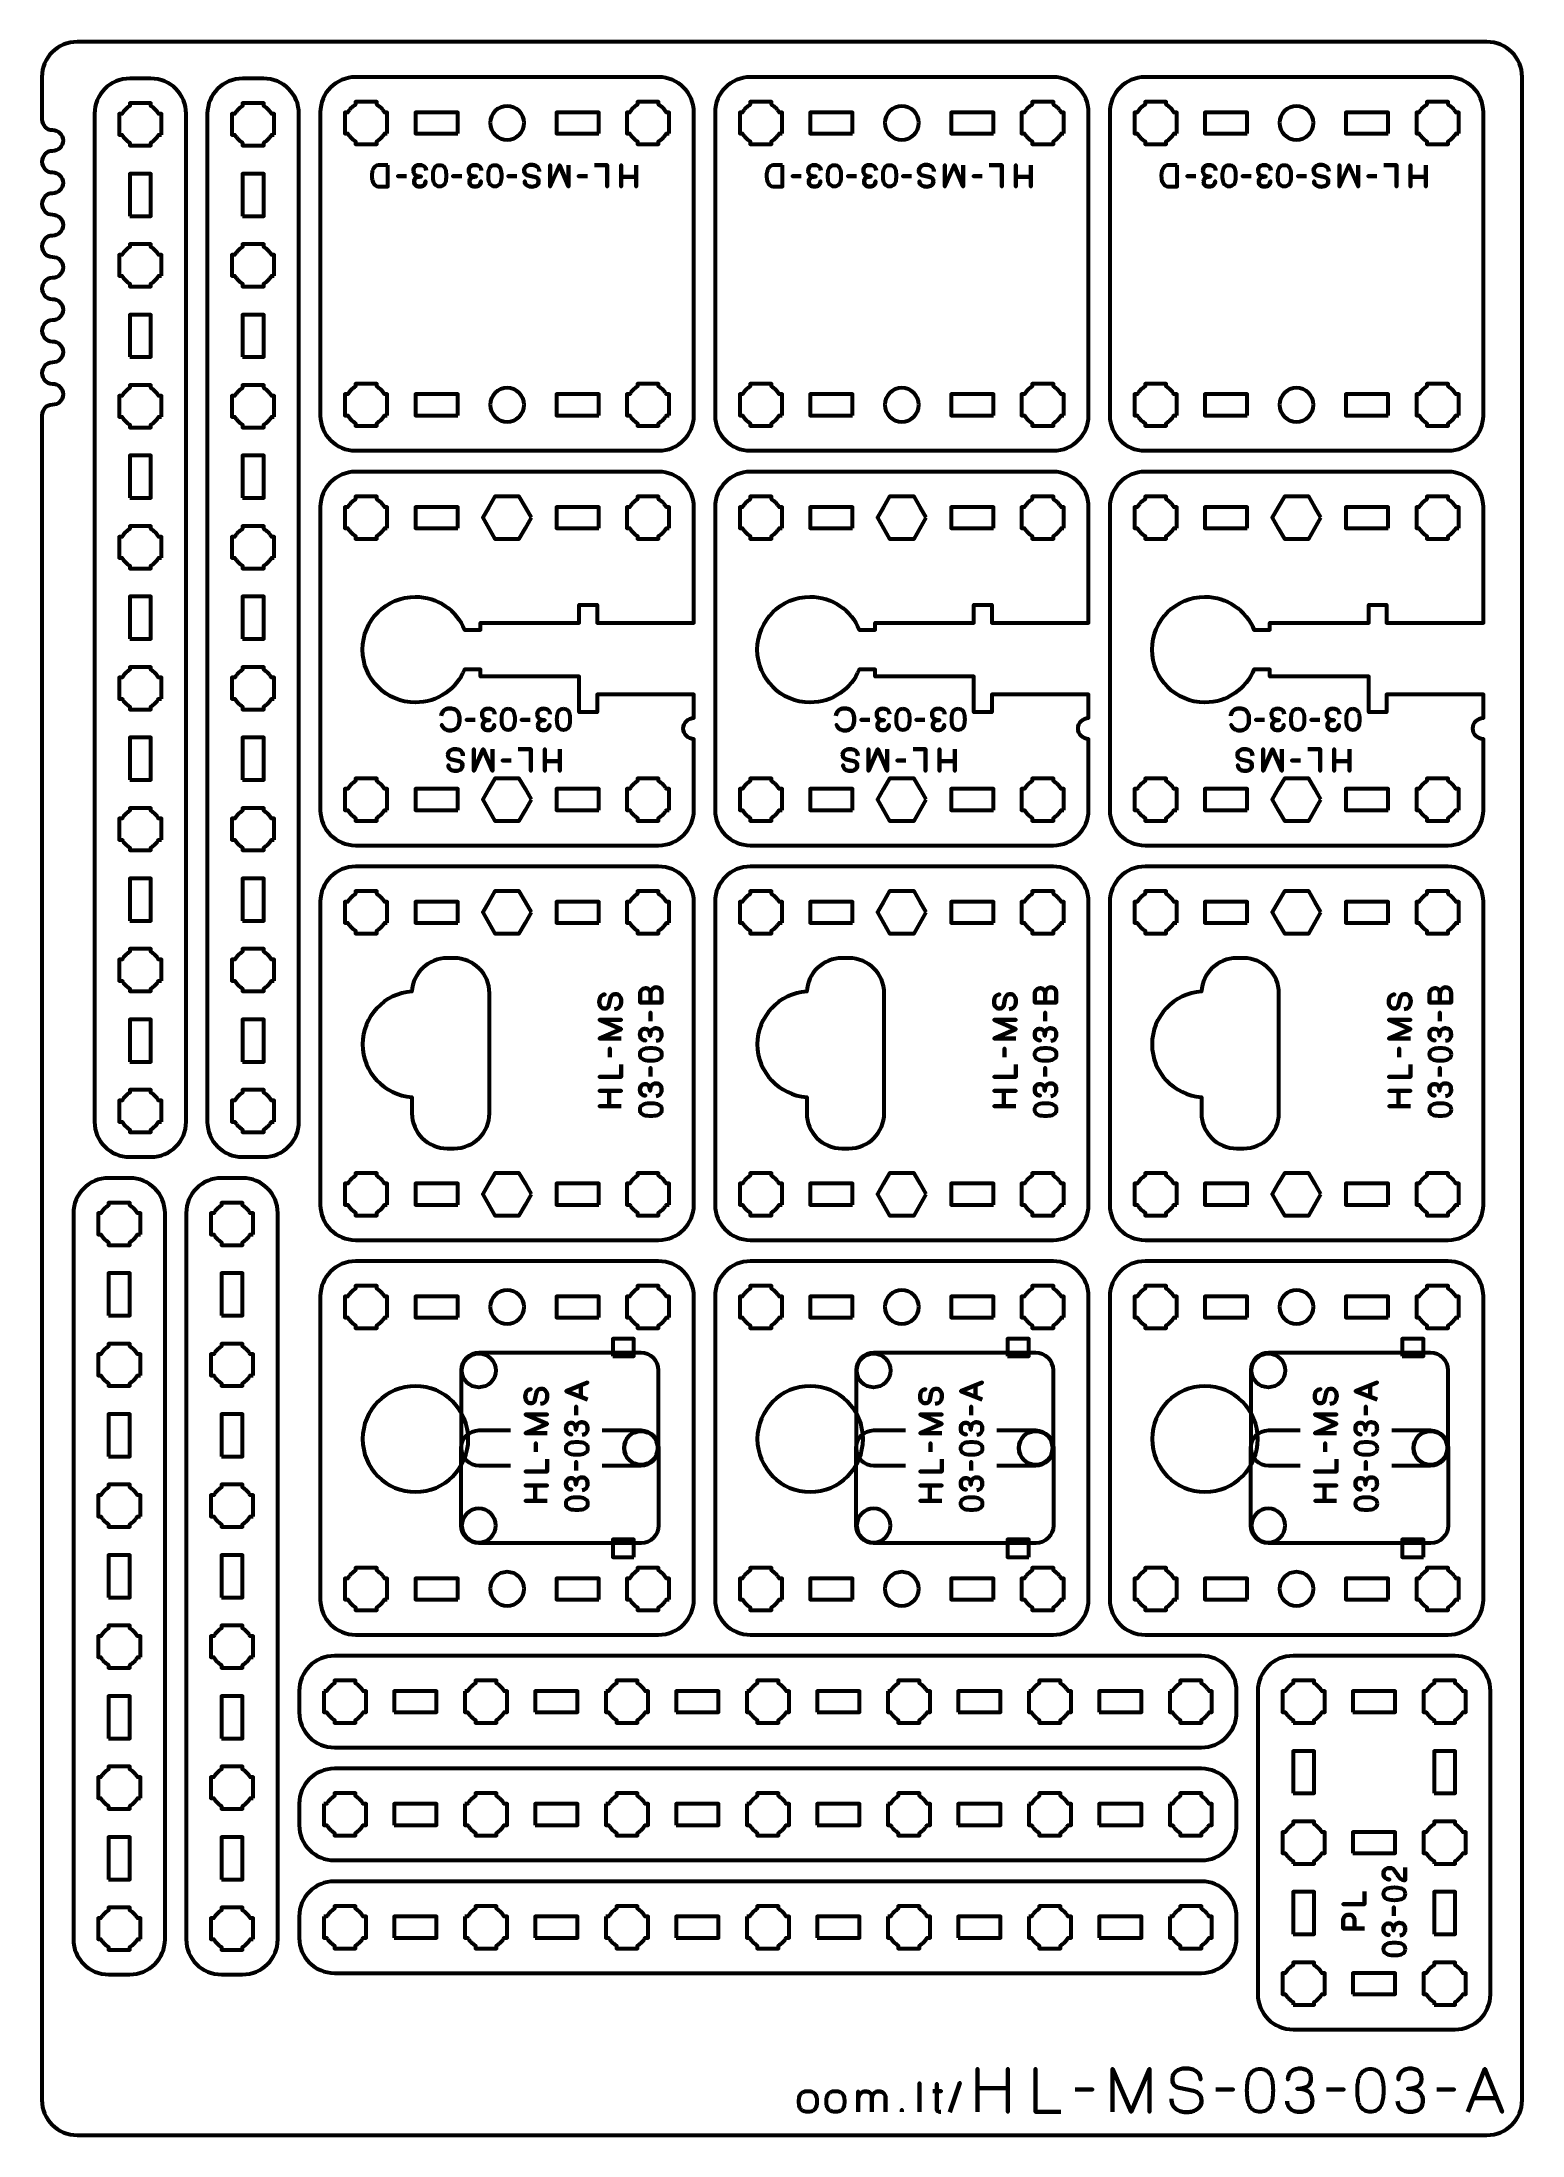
# Model space of a CAD drawing. Header units: centimetres. Extents: x -21 to 0, y -29.7 to 0.
import ezdxf

# ---------------------------------------------------------------- set-up
doc = ezdxf.new("R2010")
doc.units = ezdxf.units.CM
doc.header["$MEASUREMENT"] = 0
doc.layers.add('Layer 1', color=7, linetype='Continuous')

msp = doc.modelspace()

# ---------------------------------------------------------------- linework, layer by layer
at = {"layer": 'Layer 1', "color": 5, "lineweight": 53}
for points in [[(-12.9, -18.65), (-12.6, -18.65), (-12.6, -18.4), (-12.9, -18.4), (-12.9, -18.65)], [(-7.3, -18.65), (-7, -18.65), (-7, -18.4), (-7.3, -18.4), (-7.3, -18.65)], [(-1.7, -18.65), (-1.4, -18.65), (-1.4, -18.4), (-1.7, -18.4), (-1.7, -18.65)]]:
    msp.add_lwpolyline(points, close=True, dxfattribs=at)
at = {"layer": 'Layer 1', "lineweight": 53}
for points in [[(-16, -23.7), (-15.4, -23.7), (-15.4, -23.4), (-16, -23.4), (-16, -23.7)], [(-14, -23.7), (-13.4, -23.7), (-13.4, -23.4), (-14, -23.4), (-14, -23.7)], [(-12, -23.7), (-11.4, -23.7), (-11.4, -23.4), (-12, -23.4), (-12, -23.7)], [(-10, -23.7), (-9.4, -23.7), (-9.4, -23.4), (-10, -23.4), (-10, -23.7)], [(-8, -23.7), (-7.4, -23.7), (-7.4, -23.4), (-8, -23.4), (-8, -23.7)], [(-6, -23.7), (-5.4, -23.7), (-5.4, -23.4), (-6, -23.4), (-6, -23.7)], [(-16, -25.3), (-15.4, -25.3), (-15.4, -25), (-16, -25), (-16, -25.3)], [(-14, -25.3), (-13.4, -25.3), (-13.4, -25), (-14, -25), (-14, -25.3)], [(-12, -25.3), (-11.4, -25.3), (-11.4, -25), (-12, -25), (-12, -25.3)], [(-10, -25.3), (-9.4, -25.3), (-9.4, -25), (-10, -25), (-10, -25.3)], [(-8, -25.3), (-7.4, -25.3), (-7.4, -25), (-8, -25), (-8, -25.3)], [(-6, -25.3), (-5.4, -25.3), (-5.4, -25), (-6, -25), (-6, -25.3)], [(-16, -26.9), (-15.4, -26.9), (-15.4, -26.6), (-16, -26.6), (-16, -26.9)], [(-14, -26.9), (-13.4, -26.9), (-13.4, -26.6), (-14, -26.6), (-14, -26.9)], [(-12, -26.9), (-11.4, -26.9), (-11.4, -26.6), (-12, -26.6), (-12, -26.9)], [(-10, -26.9), (-9.4, -26.9), (-9.4, -26.6), (-10, -26.6), (-10, -26.9)], [(-8, -26.9), (-7.4, -26.9), (-7.4, -26.6), (-8, -26.6), (-8, -26.9)], [(-6, -26.9), (-5.4, -26.9), (-5.4, -26.6), (-6, -26.6), (-6, -26.9)]]:
    msp.add_lwpolyline(points, close=True, dxfattribs=at)
for centre in [(-14.8, -18.85), (-9.2, -18.85), (-3.6, -18.85), (-12.5, -19.95), (-6.9, -19.95), (-1.3, -19.95)]:
    msp.add_ellipse(centre, major_axis=(0, 0.24), ratio=1, dxfattribs=at)
at = {"layer": 'Layer 1', "color": 1, "lineweight": 53}
msp.add_open_spline([(-21.00003, -29.19995), (-21.00003, -29.19995), (-21.00003, -5.29992), (-21.00003, -5.29992), (-21.00003, -5.29992), (-21.00003, -5.21709), (-20.93286, -5.14992), (-20.85003, -5.14992), (-20.85003, -5.14992), (-20.7672, -5.14992), (-20.70003, -5.08275), (-20.70003, -4.99992), (-20.70003, -4.99992), (-20.70003, -4.91709), (-20.7672, -4.84992), (-20.85003, -4.84992), (-20.85003, -4.84992), (-20.93286, -4.84992), (-21.00003, -4.78275), (-21.00003, -4.69992), (-21.00003, -4.69992), (-21.00003, -4.61709), (-20.93286, -4.54992), (-20.85003, -4.54992), (-20.85003, -4.54992), (-20.7672, -4.54992), (-20.70003, -4.48275), (-20.70003, -4.39992), (-20.70003, -4.39992), (-20.70003, -4.31709), (-20.7672, -4.24992), (-20.85003, -4.24992), (-20.85003, -4.24992), (-20.93286, -4.24992), (-21.00003, -4.18275), (-21.00003, -4.09992), (-21.00003, -4.09992), (-21.00003, -4.01709), (-20.93286, -3.94992), (-20.85003, -3.94992), (-20.85003, -3.94992), (-20.7672, -3.94992), (-20.70003, -3.88275), (-20.70003, -3.79992), (-20.70003, -3.79992), (-20.70003, -3.71709), (-20.7672, -3.64992), (-20.85003, -3.64992), (-20.85003, -3.64992), (-20.93286, -3.64992), (-21.00003, -3.58275), (-21.00003, -3.49992), (-21.00003, -3.49992), (-21.00003, -3.41709), (-20.93286, -3.34992), (-20.85003, -3.34992), (-20.85003, -3.34992), (-20.7672, -3.34992), (-20.70003, -3.28275), (-20.70003, -3.19992), (-20.70003, -3.19992), (-20.70003, -3.11709), (-20.7672, -3.04992), (-20.85003, -3.04992), (-20.85003, -3.04992), (-20.93286, -3.04992), (-21.00003, -2.98275), (-21.00003, -2.89992), (-21.00003, -2.89992), (-21.00003, -2.81709), (-20.93286, -2.74992), (-20.85003, -2.74992), (-20.85003, -2.74992), (-20.7672, -2.74992), (-20.70003, -2.68275), (-20.70003, -2.59992), (-20.70003, -2.59992), (-20.70003, -2.51709), (-20.7672, -2.44992), (-20.85003, -2.44992), (-20.85003, -2.44992), (-20.93286, -2.44992), (-21.00003, -2.38275), (-21.00003, -2.29992), (-21.00003, -2.29992), (-21.00003, -2.21709), (-20.93286, -2.14992), (-20.85003, -2.14992), (-20.85003, -2.14992), (-20.7672, -2.14992), (-20.70003, -2.08275), (-20.70003, -1.99992), (-20.70003, -1.99992), (-20.70003, -1.91709), (-20.7672, -1.84992), (-20.85003, -1.84992), (-20.85003, -1.84992), (-20.93286, -1.84992), (-21.00003, -1.78275), (-21.00003, -1.69992), (-21.00003, -1.69992), (-21.00003, -1.61709), (-20.93286, -1.54992), (-20.85003, -1.54992), (-20.85003, -1.54992), (-20.7672, -1.54992), (-20.70003, -1.48275), (-20.70003, -1.39992), (-20.70003, -1.39992), (-20.70003, -1.31709), (-20.7672, -1.24992), (-20.85003, -1.24992), (-20.85003, -1.24992), (-20.93286, -1.24992), (-21.00003, -1.18275), (-21.00003, -1.09992), (-21.00003, -1.09992), (-21.00003, -1.09992), (-21.00003, -0.49992), (-21.00003, -0.49992), (-21.00003, -0.49992), (-21.00003, -0.22295), (-20.77694, 0.00004), (-20.49994, 0.00004), (-20.49994, 0.00004), (-20.49994, 0.00004), (-0.50008, 0.00004), (-0.50008, 0.00004), (-0.50008, 0.00004), (-0.22294, 0.00004), (0.00002, -0.22295), (0.00002, -0.49992), (0.00002, -0.49992), (0.00002, -0.49992), (0.00002, -29.19995), (0.00002, -29.19995), (0.00002, -29.19995), (0.00002, -29.47695), (-0.22294, -29.70004), (-0.50008, -29.70004), (-0.50008, -29.70004), (-0.50008, -29.70004), (-20.49994, -29.70004), (-20.49994, -29.70004), (-20.49994, -29.70004), (-20.77694, -29.70004), (-21.00003, -29.47695), (-21.00003, -29.19995)], degree=3, knots=[0, 0, 0, 0, 0.02702703, 0.02702703, 0.02702703, 0.02702703, 0.05405405, 0.05405405, 0.05405405, 0.05405405, 0.08108108, 0.08108108, 0.08108108, 0.08108108, 0.10810811, 0.10810811, 0.10810811, 0.10810811, 0.13513514, 0.13513514, 0.13513514, 0.13513514, 0.16216216, 0.16216216, 0.16216216, 0.16216216, 0.18918919, 0.18918919, 0.18918919, 0.18918919, 0.21621622, 0.21621622, 0.21621622, 0.21621622, 0.24324324, 0.24324324, 0.24324324, 0.24324324, 0.27027027, 0.27027027, 0.27027027, 0.27027027, 0.2972973, 0.2972973, 0.2972973, 0.2972973, 0.32432432, 0.32432432, 0.32432432, 0.32432432, 0.35135135, 0.35135135, 0.35135135, 0.35135135, 0.37837838, 0.37837838, 0.37837838, 0.37837838, 0.40540541, 0.40540541, 0.40540541, 0.40540541, 0.43243243, 0.43243243, 0.43243243, 0.43243243, 0.45945946, 0.45945946, 0.45945946, 0.45945946, 0.48648649, 0.48648649, 0.48648649, 0.48648649, 0.51351351, 0.51351351, 0.51351351, 0.51351351, 0.54054054, 0.54054054, 0.54054054, 0.54054054, 0.56756757, 0.56756757, 0.56756757, 0.56756757, 0.59459459, 0.59459459, 0.59459459, 0.59459459, 0.62162162, 0.62162162, 0.62162162, 0.62162162, 0.64864865, 0.64864865, 0.64864865, 0.64864865, 0.67567568, 0.67567568, 0.67567568, 0.67567568, 0.7027027, 0.7027027, 0.7027027, 0.7027027, 0.72972973, 0.72972973, 0.72972973, 0.72972973, 0.75675676, 0.75675676, 0.75675676, 0.75675676, 0.78378378, 0.78378378, 0.78378378, 0.78378378, 0.81081081, 0.81081081, 0.81081081, 0.81081081, 0.83783784, 0.83783784, 0.83783784, 0.83783784, 0.86486486, 0.86486486, 0.86486486, 0.86486486, 0.89189189, 0.89189189, 0.89189189, 0.89189189, 0.91891892, 0.91891892, 0.91891892, 0.91891892, 0.94594595, 0.94594595, 0.94594595, 0.94594595, 0.97297297, 0.97297297, 0.97297297, 0.97297297, 1, 1, 1, 1], dxfattribs=at)
at = {"layer": 'Layer 1', "color": 3, "lineweight": 53}
for points, knots in [([(-20.25301, -15.32062), (-20.25301, -15.32062), (-20.25301, -1.02074), (-20.25301, -1.02074), (-20.25301, -1.02074), (-20.25301, -0.7436), (-20.02992, -0.52064), (-19.75292, -0.52064), (-19.75292, -0.52064), (-19.75292, -0.52064), (-19.45291, -0.52064), (-19.45291, -0.52064), (-19.45291, -0.52064), (-19.17595, -0.52064), (-18.95299, -0.7436), (-18.95299, -1.02074), (-18.95299, -1.02074), (-18.95299, -1.02074), (-18.95299, -15.32062), (-18.95299, -15.32062), (-18.95299, -15.32062), (-18.95299, -15.59762), (-19.17595, -15.82072), (-19.45291, -15.82072), (-19.45291, -15.82072), (-19.45291, -15.82072), (-19.75292, -15.82072), (-19.75292, -15.82072), (-19.75292, -15.82072), (-20.02992, -15.82072), (-20.25301, -15.59762), (-20.25301, -15.32062)], [0, 0, 0, 0, 0.125, 0.125, 0.125, 0.125, 0.25, 0.25, 0.25, 0.25, 0.375, 0.375, 0.375, 0.375, 0.5, 0.5, 0.5, 0.5, 0.625, 0.625, 0.625, 0.625, 0.75, 0.75, 0.75, 0.75, 0.875, 0.875, 0.875, 0.875, 1, 1, 1, 1]), ([(-18.65301, -15.32062), (-18.65301, -15.32062), (-18.65301, -1.02074), (-18.65301, -1.02074), (-18.65301, -1.02074), (-18.65301, -0.7436), (-18.42992, -0.52064), (-18.15292, -0.52064), (-18.15292, -0.52064), (-18.15292, -0.52064), (-17.85291, -0.52064), (-17.85291, -0.52064), (-17.85291, -0.52064), (-17.57595, -0.52064), (-17.35299, -0.7436), (-17.35299, -1.02074), (-17.35299, -1.02074), (-17.35299, -1.02074), (-17.35299, -15.32062), (-17.35299, -15.32062), (-17.35299, -15.32062), (-17.35299, -15.59762), (-17.57595, -15.82072), (-17.85291, -15.82072), (-17.85291, -15.82072), (-17.85291, -15.82072), (-18.15292, -15.82072), (-18.15292, -15.82072), (-18.15292, -15.82072), (-18.42992, -15.82072), (-18.65301, -15.59762), (-18.65301, -15.32062)], [0, 0, 0, 0, 0.125, 0.125, 0.125, 0.125, 0.25, 0.25, 0.25, 0.25, 0.375, 0.375, 0.375, 0.375, 0.5, 0.5, 0.5, 0.5, 0.625, 0.625, 0.625, 0.625, 0.75, 0.75, 0.75, 0.75, 0.875, 0.875, 0.875, 0.875, 1, 1, 1, 1]), ([(-11.75, -1), (-11.75, -1), (-11.75, -5.3), (-11.75, -5.3), (-11.75, -5.3), (-11.75, -5.57609), (-11.97391, -5.8), (-12.25, -5.8), (-12.25, -5.8), (-12.25, -5.8), (-16.55, -5.8), (-16.55, -5.8), (-16.55, -5.8), (-16.82609, -5.8), (-17.05, -5.57609), (-17.05, -5.3), (-17.05, -5.3), (-17.05, -5.3), (-17.05, -1), (-17.05, -1), (-17.05, -1), (-17.05, -0.72391), (-16.82609, -0.5), (-16.55, -0.5), (-16.55, -0.5), (-16.55, -0.5), (-12.25, -0.5), (-12.25, -0.5), (-12.25, -0.5), (-11.97391, -0.5), (-11.75, -0.72391), (-11.75, -1)], [0, 0, 0, 0, 0.125, 0.125, 0.125, 0.125, 0.25, 0.25, 0.25, 0.25, 0.375, 0.375, 0.375, 0.375, 0.5, 0.5, 0.5, 0.5, 0.625, 0.625, 0.625, 0.625, 0.75, 0.75, 0.75, 0.75, 0.875, 0.875, 0.875, 0.875, 1, 1, 1, 1]), ([(-6.15, -1), (-6.15, -1), (-6.15, -5.3), (-6.15, -5.3), (-6.15, -5.3), (-6.15, -5.57609), (-6.37391, -5.8), (-6.65, -5.8), (-6.65, -5.8), (-6.65, -5.8), (-10.95, -5.8), (-10.95, -5.8), (-10.95, -5.8), (-11.22609, -5.8), (-11.45, -5.57609), (-11.45, -5.3), (-11.45, -5.3), (-11.45, -5.3), (-11.45, -1), (-11.45, -1), (-11.45, -1), (-11.45, -0.72391), (-11.22609, -0.5), (-10.95, -0.5), (-10.95, -0.5), (-10.95, -0.5), (-6.65, -0.5), (-6.65, -0.5), (-6.65, -0.5), (-6.37391, -0.5), (-6.15, -0.72391), (-6.15, -1)], [0, 0, 0, 0, 0.125, 0.125, 0.125, 0.125, 0.25, 0.25, 0.25, 0.25, 0.375, 0.375, 0.375, 0.375, 0.5, 0.5, 0.5, 0.5, 0.625, 0.625, 0.625, 0.625, 0.75, 0.75, 0.75, 0.75, 0.875, 0.875, 0.875, 0.875, 1, 1, 1, 1]), ([(-0.55, -1), (-0.55, -1), (-0.55, -5.3), (-0.55, -5.3), (-0.55, -5.3), (-0.55, -5.57609), (-0.77391, -5.8), (-1.05, -5.8), (-1.05, -5.8), (-1.05, -5.8), (-5.35, -5.8), (-5.35, -5.8), (-5.35, -5.8), (-5.62609, -5.8), (-5.85, -5.57609), (-5.85, -5.3), (-5.85, -5.3), (-5.85, -5.3), (-5.85, -1), (-5.85, -1), (-5.85, -1), (-5.85, -0.72391), (-5.62609, -0.5), (-5.35, -0.5), (-5.35, -0.5), (-5.35, -0.5), (-1.05, -0.5), (-1.05, -0.5), (-1.05, -0.5), (-0.77391, -0.5), (-0.55, -0.72391), (-0.55, -1)], [0, 0, 0, 0, 0.125, 0.125, 0.125, 0.125, 0.25, 0.25, 0.25, 0.25, 0.375, 0.375, 0.375, 0.375, 0.5, 0.5, 0.5, 0.5, 0.625, 0.625, 0.625, 0.625, 0.75, 0.75, 0.75, 0.75, 0.875, 0.875, 0.875, 0.875, 1, 1, 1, 1]), ([(-11.75, -6.6), (-11.75, -6.6), (-11.75, -8.242), (-11.75, -8.242), (-11.75, -8.242), (-11.75, -8.242), (-13.12301, -8.242), (-13.12301, -8.242), (-13.12301, -8.242), (-13.12301, -8.242), (-13.12301, -7.988), (-13.12301, -7.988), (-13.12301, -7.988), (-13.12301, -7.988), (-13.37701, -7.988), (-13.37701, -7.988), (-13.37701, -7.988), (-13.37701, -7.988), (-13.37701, -8.242), (-13.37701, -8.242), (-13.37701, -8.242), (-13.37701, -8.242), (-14.77701, -8.242), (-14.77701, -8.242), (-14.77701, -8.242), (-14.77701, -8.242), (-14.77698, -8.342), (-14.77698, -8.342), (-14.77698, -8.342), (-14.77698, -8.342), (-15.00002, -8.342), (-15.00002, -8.342), (-15.00002, -8.342), (-15.00002, -8.342), (-15.00451, -8.342), (-15.00451, -8.342), (-15.00451, -8.342), (-15.11574, -8.06704), (-15.38524, -7.873), (-15.70002, -7.873), (-15.70002, -7.873), (-16.11417, -7.873), (-16.45002, -8.20885), (-16.45002, -8.623), (-16.45002, -8.623), (-16.45002, -9.03715), (-16.11417, -9.373), (-15.70002, -9.373), (-15.70002, -9.373), (-15.38524, -9.373), (-15.11574, -9.17896), (-15.00451, -8.904), (-15.00451, -8.904), (-15.00451, -8.904), (-15.00002, -8.904), (-15.00002, -8.904), (-15.00002, -8.904), (-15.00002, -8.904), (-14.77698, -8.904), (-14.77698, -8.904), (-14.77698, -8.904), (-14.77698, -8.904), (-14.77701, -9.004), (-14.77701, -9.004), (-14.77701, -9.004), (-14.77701, -9.004), (-13.37701, -9.004), (-13.37701, -9.004), (-13.37701, -9.004), (-13.37701, -9.004), (-13.37701, -9.512), (-13.37701, -9.512), (-13.37701, -9.512), (-13.37701, -9.512), (-13.12301, -9.512), (-13.12301, -9.512), (-13.12301, -9.512), (-13.12301, -9.512), (-13.12301, -9.258), (-13.12301, -9.258), (-13.12301, -9.258), (-13.12301, -9.258), (-11.75, -9.258), (-11.75, -9.258), (-11.75, -9.258), (-11.75, -9.258), (-11.75, -9.592), (-11.75, -9.592), (-11.75, -9.592), (-11.83283, -9.592), (-11.9, -9.65917), (-11.9, -9.742), (-11.9, -9.742), (-11.9, -9.82483), (-11.83283, -9.892), (-11.75, -9.892), (-11.75, -9.892), (-11.75, -9.892), (-11.75, -10.9), (-11.75, -10.9), (-11.75, -10.9), (-11.75, -11.17609), (-11.97391, -11.4), (-12.25, -11.4), (-12.25, -11.4), (-12.25, -11.4), (-16.55, -11.4), (-16.55, -11.4), (-16.55, -11.4), (-16.82609, -11.4), (-17.05, -11.17609), (-17.05, -10.9), (-17.05, -10.9), (-17.05, -10.9), (-17.05, -6.6), (-17.05, -6.6), (-17.05, -6.6), (-17.05, -6.32391), (-16.82609, -6.1), (-16.55, -6.1), (-16.55, -6.1), (-16.55, -6.1), (-12.25, -6.1), (-12.25, -6.1), (-12.25, -6.1), (-11.97391, -6.1), (-11.75, -6.32391), (-11.75, -6.6)], [0, 0, 0, 0, 0.03125, 0.03125, 0.03125, 0.03125, 0.0625, 0.0625, 0.0625, 0.0625, 0.09375, 0.09375, 0.09375, 0.09375, 0.125, 0.125, 0.125, 0.125, 0.15625, 0.15625, 0.15625, 0.15625, 0.1875, 0.1875, 0.1875, 0.1875, 0.21875, 0.21875, 0.21875, 0.21875, 0.25, 0.25, 0.25, 0.25, 0.28125, 0.28125, 0.28125, 0.28125, 0.3125, 0.3125, 0.3125, 0.3125, 0.34375, 0.34375, 0.34375, 0.34375, 0.375, 0.375, 0.375, 0.375, 0.40625, 0.40625, 0.40625, 0.40625, 0.4375, 0.4375, 0.4375, 0.4375, 0.46875, 0.46875, 0.46875, 0.46875, 0.5, 0.5, 0.5, 0.5, 0.53125, 0.53125, 0.53125, 0.53125, 0.5625, 0.5625, 0.5625, 0.5625, 0.59375, 0.59375, 0.59375, 0.59375, 0.625, 0.625, 0.625, 0.625, 0.65625, 0.65625, 0.65625, 0.65625, 0.6875, 0.6875, 0.6875, 0.6875, 0.71875, 0.71875, 0.71875, 0.71875, 0.75, 0.75, 0.75, 0.75, 0.78125, 0.78125, 0.78125, 0.78125, 0.8125, 0.8125, 0.8125, 0.8125, 0.84375, 0.84375, 0.84375, 0.84375, 0.875, 0.875, 0.875, 0.875, 0.90625, 0.90625, 0.90625, 0.90625, 0.9375, 0.9375, 0.9375, 0.9375, 0.96875, 0.96875, 0.96875, 0.96875, 1, 1, 1, 1]), ([(-6.15, -6.6), (-6.15, -6.6), (-6.15, -8.242), (-6.15, -8.242), (-6.15, -8.242), (-6.15, -8.242), (-7.52301, -8.242), (-7.52301, -8.242), (-7.52301, -8.242), (-7.52301, -8.242), (-7.52301, -7.988), (-7.52301, -7.988), (-7.52301, -7.988), (-7.52301, -7.988), (-7.77701, -7.988), (-7.77701, -7.988), (-7.77701, -7.988), (-7.77701, -7.988), (-7.77701, -8.242), (-7.77701, -8.242), (-7.77701, -8.242), (-7.77701, -8.242), (-9.17701, -8.242), (-9.17701, -8.242), (-9.17701, -8.242), (-9.17701, -8.242), (-9.17698, -8.342), (-9.17698, -8.342), (-9.17698, -8.342), (-9.17698, -8.342), (-9.40002, -8.342), (-9.40002, -8.342), (-9.40002, -8.342), (-9.40002, -8.342), (-9.40451, -8.342), (-9.40451, -8.342), (-9.40451, -8.342), (-9.51574, -8.06704), (-9.78524, -7.873), (-10.10002, -7.873), (-10.10002, -7.873), (-10.51417, -7.873), (-10.85002, -8.20885), (-10.85002, -8.623), (-10.85002, -8.623), (-10.85002, -9.03715), (-10.51417, -9.373), (-10.10002, -9.373), (-10.10002, -9.373), (-9.78524, -9.373), (-9.51574, -9.17896), (-9.40451, -8.904), (-9.40451, -8.904), (-9.40451, -8.904), (-9.40002, -8.904), (-9.40002, -8.904), (-9.40002, -8.904), (-9.40002, -8.904), (-9.17698, -8.904), (-9.17698, -8.904), (-9.17698, -8.904), (-9.17698, -8.904), (-9.17701, -9.004), (-9.17701, -9.004), (-9.17701, -9.004), (-9.17701, -9.004), (-7.77701, -9.004), (-7.77701, -9.004), (-7.77701, -9.004), (-7.77701, -9.004), (-7.77701, -9.512), (-7.77701, -9.512), (-7.77701, -9.512), (-7.77701, -9.512), (-7.52301, -9.512), (-7.52301, -9.512), (-7.52301, -9.512), (-7.52301, -9.512), (-7.52301, -9.258), (-7.52301, -9.258), (-7.52301, -9.258), (-7.52301, -9.258), (-6.15, -9.258), (-6.15, -9.258), (-6.15, -9.258), (-6.15, -9.258), (-6.15, -9.592), (-6.15, -9.592), (-6.15, -9.592), (-6.23283, -9.592), (-6.3, -9.65917), (-6.3, -9.742), (-6.3, -9.742), (-6.3, -9.82483), (-6.23283, -9.892), (-6.15, -9.892), (-6.15, -9.892), (-6.15, -9.892), (-6.15, -10.9), (-6.15, -10.9), (-6.15, -10.9), (-6.15, -11.17609), (-6.37391, -11.4), (-6.65, -11.4), (-6.65, -11.4), (-6.65, -11.4), (-10.95, -11.4), (-10.95, -11.4), (-10.95, -11.4), (-11.22609, -11.4), (-11.45, -11.17609), (-11.45, -10.9), (-11.45, -10.9), (-11.45, -10.9), (-11.45, -6.6), (-11.45, -6.6), (-11.45, -6.6), (-11.45, -6.32391), (-11.22609, -6.1), (-10.95, -6.1), (-10.95, -6.1), (-10.95, -6.1), (-6.65, -6.1), (-6.65, -6.1), (-6.65, -6.1), (-6.37391, -6.1), (-6.15, -6.32391), (-6.15, -6.6)], [0, 0, 0, 0, 0.03125, 0.03125, 0.03125, 0.03125, 0.0625, 0.0625, 0.0625, 0.0625, 0.09375, 0.09375, 0.09375, 0.09375, 0.125, 0.125, 0.125, 0.125, 0.15625, 0.15625, 0.15625, 0.15625, 0.1875, 0.1875, 0.1875, 0.1875, 0.21875, 0.21875, 0.21875, 0.21875, 0.25, 0.25, 0.25, 0.25, 0.28125, 0.28125, 0.28125, 0.28125, 0.3125, 0.3125, 0.3125, 0.3125, 0.34375, 0.34375, 0.34375, 0.34375, 0.375, 0.375, 0.375, 0.375, 0.40625, 0.40625, 0.40625, 0.40625, 0.4375, 0.4375, 0.4375, 0.4375, 0.46875, 0.46875, 0.46875, 0.46875, 0.5, 0.5, 0.5, 0.5, 0.53125, 0.53125, 0.53125, 0.53125, 0.5625, 0.5625, 0.5625, 0.5625, 0.59375, 0.59375, 0.59375, 0.59375, 0.625, 0.625, 0.625, 0.625, 0.65625, 0.65625, 0.65625, 0.65625, 0.6875, 0.6875, 0.6875, 0.6875, 0.71875, 0.71875, 0.71875, 0.71875, 0.75, 0.75, 0.75, 0.75, 0.78125, 0.78125, 0.78125, 0.78125, 0.8125, 0.8125, 0.8125, 0.8125, 0.84375, 0.84375, 0.84375, 0.84375, 0.875, 0.875, 0.875, 0.875, 0.90625, 0.90625, 0.90625, 0.90625, 0.9375, 0.9375, 0.9375, 0.9375, 0.96875, 0.96875, 0.96875, 0.96875, 1, 1, 1, 1]), ([(-0.55, -6.6), (-0.55, -6.6), (-0.55, -8.242), (-0.55, -8.242), (-0.55, -8.242), (-0.55, -8.242), (-1.92301, -8.242), (-1.92301, -8.242), (-1.92301, -8.242), (-1.92301, -8.242), (-1.92301, -7.988), (-1.92301, -7.988), (-1.92301, -7.988), (-1.92301, -7.988), (-2.17701, -7.988), (-2.17701, -7.988), (-2.17701, -7.988), (-2.17701, -7.988), (-2.17701, -8.242), (-2.17701, -8.242), (-2.17701, -8.242), (-2.17701, -8.242), (-3.57701, -8.242), (-3.57701, -8.242), (-3.57701, -8.242), (-3.57701, -8.242), (-3.57698, -8.342), (-3.57698, -8.342), (-3.57698, -8.342), (-3.57698, -8.342), (-3.80002, -8.342), (-3.80002, -8.342), (-3.80002, -8.342), (-3.80002, -8.342), (-3.80451, -8.342), (-3.80451, -8.342), (-3.80451, -8.342), (-3.91574, -8.06704), (-4.18524, -7.873), (-4.50002, -7.873), (-4.50002, -7.873), (-4.91417, -7.873), (-5.25002, -8.20885), (-5.25002, -8.623), (-5.25002, -8.623), (-5.25002, -9.03715), (-4.91417, -9.373), (-4.50002, -9.373), (-4.50002, -9.373), (-4.18524, -9.373), (-3.91574, -9.17896), (-3.80451, -8.904), (-3.80451, -8.904), (-3.80451, -8.904), (-3.80002, -8.904), (-3.80002, -8.904), (-3.80002, -8.904), (-3.80002, -8.904), (-3.57698, -8.904), (-3.57698, -8.904), (-3.57698, -8.904), (-3.57698, -8.904), (-3.57701, -9.004), (-3.57701, -9.004), (-3.57701, -9.004), (-3.57701, -9.004), (-2.17701, -9.004), (-2.17701, -9.004), (-2.17701, -9.004), (-2.17701, -9.004), (-2.17701, -9.512), (-2.17701, -9.512), (-2.17701, -9.512), (-2.17701, -9.512), (-1.92301, -9.512), (-1.92301, -9.512), (-1.92301, -9.512), (-1.92301, -9.512), (-1.92301, -9.258), (-1.92301, -9.258), (-1.92301, -9.258), (-1.92301, -9.258), (-0.55, -9.258), (-0.55, -9.258), (-0.55, -9.258), (-0.55, -9.258), (-0.55, -9.592), (-0.55, -9.592), (-0.55, -9.592), (-0.63283, -9.592), (-0.7, -9.65917), (-0.7, -9.742), (-0.7, -9.742), (-0.7, -9.82483), (-0.63283, -9.892), (-0.55, -9.892), (-0.55, -9.892), (-0.55, -9.892), (-0.55, -10.9), (-0.55, -10.9), (-0.55, -10.9), (-0.55, -11.17609), (-0.77391, -11.4), (-1.05, -11.4), (-1.05, -11.4), (-1.05, -11.4), (-5.35, -11.4), (-5.35, -11.4), (-5.35, -11.4), (-5.62609, -11.4), (-5.85, -11.17609), (-5.85, -10.9), (-5.85, -10.9), (-5.85, -10.9), (-5.85, -6.6), (-5.85, -6.6), (-5.85, -6.6), (-5.85, -6.32391), (-5.62609, -6.1), (-5.35, -6.1), (-5.35, -6.1), (-5.35, -6.1), (-1.05, -6.1), (-1.05, -6.1), (-1.05, -6.1), (-0.77391, -6.1), (-0.55, -6.32391), (-0.55, -6.6)], [0, 0, 0, 0, 0.03125, 0.03125, 0.03125, 0.03125, 0.0625, 0.0625, 0.0625, 0.0625, 0.09375, 0.09375, 0.09375, 0.09375, 0.125, 0.125, 0.125, 0.125, 0.15625, 0.15625, 0.15625, 0.15625, 0.1875, 0.1875, 0.1875, 0.1875, 0.21875, 0.21875, 0.21875, 0.21875, 0.25, 0.25, 0.25, 0.25, 0.28125, 0.28125, 0.28125, 0.28125, 0.3125, 0.3125, 0.3125, 0.3125, 0.34375, 0.34375, 0.34375, 0.34375, 0.375, 0.375, 0.375, 0.375, 0.40625, 0.40625, 0.40625, 0.40625, 0.4375, 0.4375, 0.4375, 0.4375, 0.46875, 0.46875, 0.46875, 0.46875, 0.5, 0.5, 0.5, 0.5, 0.53125, 0.53125, 0.53125, 0.53125, 0.5625, 0.5625, 0.5625, 0.5625, 0.59375, 0.59375, 0.59375, 0.59375, 0.625, 0.625, 0.625, 0.625, 0.65625, 0.65625, 0.65625, 0.65625, 0.6875, 0.6875, 0.6875, 0.6875, 0.71875, 0.71875, 0.71875, 0.71875, 0.75, 0.75, 0.75, 0.75, 0.78125, 0.78125, 0.78125, 0.78125, 0.8125, 0.8125, 0.8125, 0.8125, 0.84375, 0.84375, 0.84375, 0.84375, 0.875, 0.875, 0.875, 0.875, 0.90625, 0.90625, 0.90625, 0.90625, 0.9375, 0.9375, 0.9375, 0.9375, 0.96875, 0.96875, 0.96875, 0.96875, 1, 1, 1, 1]), ([(-11.75, -12.2), (-11.75, -12.2), (-11.75, -16.5), (-11.75, -16.5), (-11.75, -16.5), (-11.75, -16.77609), (-11.97391, -17), (-12.25, -17), (-12.25, -17), (-12.25, -17), (-16.55, -17), (-16.55, -17), (-16.55, -17), (-16.82609, -17), (-17.05, -16.77609), (-17.05, -16.5), (-17.05, -16.5), (-17.05, -16.5), (-17.05, -12.2), (-17.05, -12.2), (-17.05, -12.2), (-17.05, -11.92391), (-16.82609, -11.7), (-16.55, -11.7), (-16.55, -11.7), (-16.55, -11.7), (-12.25, -11.7), (-12.25, -11.7), (-12.25, -11.7), (-11.97391, -11.7), (-11.75, -11.92391), (-11.75, -12.2)], [0, 0, 0, 0, 0.125, 0.125, 0.125, 0.125, 0.25, 0.25, 0.25, 0.25, 0.375, 0.375, 0.375, 0.375, 0.5, 0.5, 0.5, 0.5, 0.625, 0.625, 0.625, 0.625, 0.75, 0.75, 0.75, 0.75, 0.875, 0.875, 0.875, 0.875, 1, 1, 1, 1]), ([(-6.15, -12.2), (-6.15, -12.2), (-6.15, -16.5), (-6.15, -16.5), (-6.15, -16.5), (-6.15, -16.77609), (-6.37391, -17), (-6.65, -17), (-6.65, -17), (-6.65, -17), (-10.95, -17), (-10.95, -17), (-10.95, -17), (-11.22609, -17), (-11.45, -16.77609), (-11.45, -16.5), (-11.45, -16.5), (-11.45, -16.5), (-11.45, -12.2), (-11.45, -12.2), (-11.45, -12.2), (-11.45, -11.92391), (-11.22609, -11.7), (-10.95, -11.7), (-10.95, -11.7), (-10.95, -11.7), (-6.65, -11.7), (-6.65, -11.7), (-6.65, -11.7), (-6.37391, -11.7), (-6.15, -11.92391), (-6.15, -12.2)], [0, 0, 0, 0, 0.125, 0.125, 0.125, 0.125, 0.25, 0.25, 0.25, 0.25, 0.375, 0.375, 0.375, 0.375, 0.5, 0.5, 0.5, 0.5, 0.625, 0.625, 0.625, 0.625, 0.75, 0.75, 0.75, 0.75, 0.875, 0.875, 0.875, 0.875, 1, 1, 1, 1]), ([(-0.55, -12.2), (-0.55, -12.2), (-0.55, -16.5), (-0.55, -16.5), (-0.55, -16.5), (-0.55, -16.77609), (-0.77391, -17), (-1.05, -17), (-1.05, -17), (-1.05, -17), (-5.35, -17), (-5.35, -17), (-5.35, -17), (-5.62609, -17), (-5.85, -16.77609), (-5.85, -16.5), (-5.85, -16.5), (-5.85, -16.5), (-5.85, -12.2), (-5.85, -12.2), (-5.85, -12.2), (-5.85, -11.92391), (-5.62609, -11.7), (-5.35, -11.7), (-5.35, -11.7), (-5.35, -11.7), (-1.05, -11.7), (-1.05, -11.7), (-1.05, -11.7), (-0.77391, -11.7), (-0.55, -11.92391), (-0.55, -12.2)], [0, 0, 0, 0, 0.125, 0.125, 0.125, 0.125, 0.25, 0.25, 0.25, 0.25, 0.375, 0.375, 0.375, 0.375, 0.5, 0.5, 0.5, 0.5, 0.625, 0.625, 0.625, 0.625, 0.75, 0.75, 0.75, 0.75, 0.875, 0.875, 0.875, 0.875, 1, 1, 1, 1]), ([(-20.55301, -26.92062), (-20.55301, -26.92062), (-20.55301, -16.62064), (-20.55301, -16.62064), (-20.55301, -16.62064), (-20.55301, -16.34364), (-20.32992, -16.12068), (-20.05292, -16.12068), (-20.05292, -16.12068), (-20.05292, -16.12068), (-19.75291, -16.12068), (-19.75291, -16.12068), (-19.75291, -16.12068), (-19.47595, -16.12068), (-19.25299, -16.34364), (-19.25299, -16.62064), (-19.25299, -16.62064), (-19.25299, -16.62064), (-19.25299, -26.92062), (-19.25299, -26.92062), (-19.25299, -26.92062), (-19.25299, -27.19762), (-19.47595, -27.42072), (-19.75291, -27.42072), (-19.75291, -27.42072), (-19.75291, -27.42072), (-20.05292, -27.42072), (-20.05292, -27.42072), (-20.05292, -27.42072), (-20.32992, -27.42072), (-20.55301, -27.19762), (-20.55301, -26.92062)], [0, 0, 0, 0, 0.125, 0.125, 0.125, 0.125, 0.25, 0.25, 0.25, 0.25, 0.375, 0.375, 0.375, 0.375, 0.5, 0.5, 0.5, 0.5, 0.625, 0.625, 0.625, 0.625, 0.75, 0.75, 0.75, 0.75, 0.875, 0.875, 0.875, 0.875, 1, 1, 1, 1]), ([(-18.95301, -26.92062), (-18.95301, -26.92062), (-18.95301, -16.62064), (-18.95301, -16.62064), (-18.95301, -16.62064), (-18.95301, -16.34364), (-18.72992, -16.12068), (-18.45292, -16.12068), (-18.45292, -16.12068), (-18.45292, -16.12068), (-18.15291, -16.12068), (-18.15291, -16.12068), (-18.15291, -16.12068), (-17.87595, -16.12068), (-17.65299, -16.34364), (-17.65299, -16.62064), (-17.65299, -16.62064), (-17.65299, -16.62064), (-17.65299, -26.92062), (-17.65299, -26.92062), (-17.65299, -26.92062), (-17.65299, -27.19762), (-17.87595, -27.42072), (-18.15291, -27.42072), (-18.15291, -27.42072), (-18.15291, -27.42072), (-18.45292, -27.42072), (-18.45292, -27.42072), (-18.45292, -27.42072), (-18.72992, -27.42072), (-18.95301, -27.19762), (-18.95301, -26.92062)], [0, 0, 0, 0, 0.125, 0.125, 0.125, 0.125, 0.25, 0.25, 0.25, 0.25, 0.375, 0.375, 0.375, 0.375, 0.5, 0.5, 0.5, 0.5, 0.625, 0.625, 0.625, 0.625, 0.75, 0.75, 0.75, 0.75, 0.875, 0.875, 0.875, 0.875, 1, 1, 1, 1]), ([(-11.75, -17.8), (-11.75, -17.8), (-11.75, -22.1), (-11.75, -22.1), (-11.75, -22.1), (-11.75, -22.37609), (-11.97391, -22.6), (-12.25, -22.6), (-12.25, -22.6), (-12.25, -22.6), (-16.55, -22.6), (-16.55, -22.6), (-16.55, -22.6), (-16.82609, -22.6), (-17.05, -22.37609), (-17.05, -22.1), (-17.05, -22.1), (-17.05, -22.1), (-17.05, -17.8), (-17.05, -17.8), (-17.05, -17.8), (-17.05, -17.52391), (-16.82609, -17.3), (-16.55, -17.3), (-16.55, -17.3), (-16.55, -17.3), (-12.25, -17.3), (-12.25, -17.3), (-12.25, -17.3), (-11.97391, -17.3), (-11.75, -17.52391), (-11.75, -17.8)], [0, 0, 0, 0, 0.125, 0.125, 0.125, 0.125, 0.25, 0.25, 0.25, 0.25, 0.375, 0.375, 0.375, 0.375, 0.5, 0.5, 0.5, 0.5, 0.625, 0.625, 0.625, 0.625, 0.75, 0.75, 0.75, 0.75, 0.875, 0.875, 0.875, 0.875, 1, 1, 1, 1]), ([(-6.15, -17.8), (-6.15, -17.8), (-6.15, -22.1), (-6.15, -22.1), (-6.15, -22.1), (-6.15, -22.37609), (-6.37391, -22.6), (-6.65, -22.6), (-6.65, -22.6), (-6.65, -22.6), (-10.95, -22.6), (-10.95, -22.6), (-10.95, -22.6), (-11.22609, -22.6), (-11.45, -22.37609), (-11.45, -22.1), (-11.45, -22.1), (-11.45, -22.1), (-11.45, -17.8), (-11.45, -17.8), (-11.45, -17.8), (-11.45, -17.52391), (-11.22609, -17.3), (-10.95, -17.3), (-10.95, -17.3), (-10.95, -17.3), (-6.65, -17.3), (-6.65, -17.3), (-6.65, -17.3), (-6.37391, -17.3), (-6.15, -17.52391), (-6.15, -17.8)], [0, 0, 0, 0, 0.125, 0.125, 0.125, 0.125, 0.25, 0.25, 0.25, 0.25, 0.375, 0.375, 0.375, 0.375, 0.5, 0.5, 0.5, 0.5, 0.625, 0.625, 0.625, 0.625, 0.75, 0.75, 0.75, 0.75, 0.875, 0.875, 0.875, 0.875, 1, 1, 1, 1]), ([(-0.55, -17.8), (-0.55, -17.8), (-0.55, -22.1), (-0.55, -22.1), (-0.55, -22.1), (-0.55, -22.37609), (-0.77391, -22.6), (-1.05, -22.6), (-1.05, -22.6), (-1.05, -22.6), (-5.35, -22.6), (-5.35, -22.6), (-5.35, -22.6), (-5.62609, -22.6), (-5.85, -22.37609), (-5.85, -22.1), (-5.85, -22.1), (-5.85, -22.1), (-5.85, -17.8), (-5.85, -17.8), (-5.85, -17.8), (-5.85, -17.52391), (-5.62609, -17.3), (-5.35, -17.3), (-5.35, -17.3), (-5.35, -17.3), (-1.05, -17.3), (-1.05, -17.3), (-1.05, -17.3), (-0.77391, -17.3), (-0.55, -17.52391), (-0.55, -17.8)], [0, 0, 0, 0, 0.125, 0.125, 0.125, 0.125, 0.25, 0.25, 0.25, 0.25, 0.375, 0.375, 0.375, 0.375, 0.5, 0.5, 0.5, 0.5, 0.625, 0.625, 0.625, 0.625, 0.75, 0.75, 0.75, 0.75, 0.875, 0.875, 0.875, 0.875, 1, 1, 1, 1]), ([(-17.35, -23.7), (-17.35, -23.7), (-17.35, -23.4), (-17.35, -23.4), (-17.35, -23.4), (-17.35, -23.12391), (-17.12609, -22.9), (-16.85, -22.9), (-16.85, -22.9), (-16.85, -22.9), (-4.55, -22.9), (-4.55, -22.9), (-4.55, -22.9), (-4.27391, -22.9), (-4.05, -23.12391), (-4.05, -23.4), (-4.05, -23.4), (-4.05, -23.4), (-4.05, -23.7), (-4.05, -23.7), (-4.05, -23.7), (-4.05, -23.97609), (-4.27391, -24.2), (-4.55, -24.2), (-4.55, -24.2), (-4.55, -24.2), (-16.85, -24.2), (-16.85, -24.2), (-16.85, -24.2), (-17.12609, -24.2), (-17.35, -23.97609), (-17.35, -23.7)], [0, 0, 0, 0, 0.125, 0.125, 0.125, 0.125, 0.25, 0.25, 0.25, 0.25, 0.375, 0.375, 0.375, 0.375, 0.5, 0.5, 0.5, 0.5, 0.625, 0.625, 0.625, 0.625, 0.75, 0.75, 0.75, 0.75, 0.875, 0.875, 0.875, 0.875, 1, 1, 1, 1]), ([(-0.95, -28.2), (-0.95, -28.2), (-3.25, -28.2), (-3.25, -28.2), (-3.25, -28.2), (-3.52609, -28.2), (-3.75, -27.97609), (-3.75, -27.7), (-3.75, -27.7), (-3.75, -27.7), (-3.75, -23.4), (-3.75, -23.4), (-3.75, -23.4), (-3.75, -23.12391), (-3.52609, -22.9), (-3.25, -22.9), (-3.25, -22.9), (-3.25, -22.9), (-0.95, -22.9), (-0.95, -22.9), (-0.95, -22.9), (-0.67391, -22.9), (-0.45, -23.12391), (-0.45, -23.4), (-0.45, -23.4), (-0.45, -23.4), (-0.45, -27.7), (-0.45, -27.7), (-0.45, -27.7), (-0.45, -27.97609), (-0.67391, -28.2), (-0.95, -28.2)], [0, 0, 0, 0, 0.125, 0.125, 0.125, 0.125, 0.25, 0.25, 0.25, 0.25, 0.375, 0.375, 0.375, 0.375, 0.5, 0.5, 0.5, 0.5, 0.625, 0.625, 0.625, 0.625, 0.75, 0.75, 0.75, 0.75, 0.875, 0.875, 0.875, 0.875, 1, 1, 1, 1]), ([(-17.35, -25.3), (-17.35, -25.3), (-17.35, -25), (-17.35, -25), (-17.35, -25), (-17.35, -24.72391), (-17.12609, -24.5), (-16.85, -24.5), (-16.85, -24.5), (-16.85, -24.5), (-4.55, -24.5), (-4.55, -24.5), (-4.55, -24.5), (-4.27391, -24.5), (-4.05, -24.72391), (-4.05, -25), (-4.05, -25), (-4.05, -25), (-4.05, -25.3), (-4.05, -25.3), (-4.05, -25.3), (-4.05, -25.57609), (-4.27391, -25.8), (-4.55, -25.8), (-4.55, -25.8), (-4.55, -25.8), (-16.85, -25.8), (-16.85, -25.8), (-16.85, -25.8), (-17.12609, -25.8), (-17.35, -25.57609), (-17.35, -25.3)], [0, 0, 0, 0, 0.125, 0.125, 0.125, 0.125, 0.25, 0.25, 0.25, 0.25, 0.375, 0.375, 0.375, 0.375, 0.5, 0.5, 0.5, 0.5, 0.625, 0.625, 0.625, 0.625, 0.75, 0.75, 0.75, 0.75, 0.875, 0.875, 0.875, 0.875, 1, 1, 1, 1]), ([(-17.35, -26.9), (-17.35, -26.9), (-17.35, -26.6), (-17.35, -26.6), (-17.35, -26.6), (-17.35, -26.32391), (-17.12609, -26.1), (-16.85, -26.1), (-16.85, -26.1), (-16.85, -26.1), (-4.55, -26.1), (-4.55, -26.1), (-4.55, -26.1), (-4.27391, -26.1), (-4.05, -26.32391), (-4.05, -26.6), (-4.05, -26.6), (-4.05, -26.6), (-4.05, -26.9), (-4.05, -26.9), (-4.05, -26.9), (-4.05, -27.17609), (-4.27391, -27.4), (-4.55, -27.4), (-4.55, -27.4), (-4.55, -27.4), (-16.85, -27.4), (-16.85, -27.4), (-16.85, -27.4), (-17.12609, -27.4), (-17.35, -27.17609), (-17.35, -26.9)], [0, 0, 0, 0, 0.125, 0.125, 0.125, 0.125, 0.25, 0.25, 0.25, 0.25, 0.375, 0.375, 0.375, 0.375, 0.5, 0.5, 0.5, 0.5, 0.625, 0.625, 0.625, 0.625, 0.75, 0.75, 0.75, 0.75, 0.875, 0.875, 0.875, 0.875, 1, 1, 1, 1])]:
    msp.add_open_spline(points, degree=3, knots=knots, dxfattribs=at)
at = {"layer": 'Layer 1', "lineweight": 53}
for points, knots in [([(-19.30298, -1.32074), (-19.30298, -1.32074), (-19.34309, -1.32074), (-19.34309, -1.32074), (-19.34309, -1.32074), (-19.36941, -1.36621), (-19.40744, -1.40424), (-19.45291, -1.43056), (-19.45291, -1.43056), (-19.45291, -1.43056), (-19.45291, -1.47067), (-19.45291, -1.47067), (-19.45291, -1.47067), (-19.45291, -1.47067), (-19.60299, -1.47067), (-19.60299, -1.47067), (-19.60299, -1.47067), (-19.60299, -1.47067), (-19.75292, -1.47067), (-19.75292, -1.47067), (-19.75292, -1.47067), (-19.75292, -1.47067), (-19.75292, -1.43056), (-19.75292, -1.43056), (-19.75292, -1.43056), (-19.79853, -1.40424), (-19.83645, -1.36621), (-19.86277, -1.32074), (-19.86277, -1.32074), (-19.86277, -1.32074), (-19.90299, -1.32074), (-19.90299, -1.32074), (-19.90299, -1.32074), (-19.90299, -1.32074), (-19.90299, -1.17067), (-19.90299, -1.17067), (-19.90299, -1.17067), (-19.90299, -1.17067), (-19.90299, -1.02074), (-19.90299, -1.02074), (-19.90299, -1.02074), (-19.90299, -1.02074), (-19.86277, -1.02074), (-19.86277, -1.02074), (-19.86277, -1.02074), (-19.83645, -0.97512), (-19.79853, -0.93724), (-19.75292, -0.91088), (-19.75292, -0.91088), (-19.75292, -0.91088), (-19.75292, -0.87067), (-19.75292, -0.87067), (-19.75292, -0.87067), (-19.75292, -0.87067), (-19.60299, -0.87067), (-19.60299, -0.87067), (-19.60299, -0.87067), (-19.60299, -0.87067), (-19.45291, -0.87067), (-19.45291, -0.87067), (-19.45291, -0.87067), (-19.45291, -0.87067), (-19.45291, -0.91088), (-19.45291, -0.91088), (-19.45291, -0.91088), (-19.40744, -0.93724), (-19.36941, -0.97512), (-19.34309, -1.02074), (-19.34309, -1.02074), (-19.34309, -1.02074), (-19.30298, -1.02074), (-19.30298, -1.02074), (-19.30298, -1.02074), (-19.30298, -1.02074), (-19.30298, -1.17067), (-19.30298, -1.17067), (-19.30298, -1.17067), (-19.30298, -1.17067), (-19.30298, -1.32074), (-19.30298, -1.32074)], [0, 0, 0, 0, 0.05, 0.05, 0.05, 0.05, 0.1, 0.1, 0.1, 0.1, 0.15, 0.15, 0.15, 0.15, 0.2, 0.2, 0.2, 0.2, 0.25, 0.25, 0.25, 0.25, 0.3, 0.3, 0.3, 0.3, 0.35, 0.35, 0.35, 0.35, 0.4, 0.4, 0.4, 0.4, 0.45, 0.45, 0.45, 0.45, 0.5, 0.5, 0.5, 0.5, 0.55, 0.55, 0.55, 0.55, 0.6, 0.6, 0.6, 0.6, 0.65, 0.65, 0.65, 0.65, 0.7, 0.7, 0.7, 0.7, 0.75, 0.75, 0.75, 0.75, 0.8, 0.8, 0.8, 0.8, 0.85, 0.85, 0.85, 0.85, 0.9, 0.9, 0.9, 0.9, 0.95, 0.95, 0.95, 0.95, 1, 1, 1, 1]), ([(-17.70298, -1.32074), (-17.70298, -1.32074), (-17.74309, -1.32074), (-17.74309, -1.32074), (-17.74309, -1.32074), (-17.76941, -1.36621), (-17.80744, -1.40424), (-17.85291, -1.43056), (-17.85291, -1.43056), (-17.85291, -1.43056), (-17.85291, -1.47067), (-17.85291, -1.47067), (-17.85291, -1.47067), (-17.85291, -1.47067), (-18.00299, -1.47067), (-18.00299, -1.47067), (-18.00299, -1.47067), (-18.00299, -1.47067), (-18.15292, -1.47067), (-18.15292, -1.47067), (-18.15292, -1.47067), (-18.15292, -1.47067), (-18.15292, -1.43056), (-18.15292, -1.43056), (-18.15292, -1.43056), (-18.19853, -1.40424), (-18.23645, -1.36621), (-18.26277, -1.32074), (-18.26277, -1.32074), (-18.26277, -1.32074), (-18.30299, -1.32074), (-18.30299, -1.32074), (-18.30299, -1.32074), (-18.30299, -1.32074), (-18.30299, -1.17067), (-18.30299, -1.17067), (-18.30299, -1.17067), (-18.30299, -1.17067), (-18.30299, -1.02074), (-18.30299, -1.02074), (-18.30299, -1.02074), (-18.30299, -1.02074), (-18.26277, -1.02074), (-18.26277, -1.02074), (-18.26277, -1.02074), (-18.23645, -0.97512), (-18.19853, -0.93724), (-18.15292, -0.91088), (-18.15292, -0.91088), (-18.15292, -0.91088), (-18.15292, -0.87067), (-18.15292, -0.87067), (-18.15292, -0.87067), (-18.15292, -0.87067), (-18.00299, -0.87067), (-18.00299, -0.87067), (-18.00299, -0.87067), (-18.00299, -0.87067), (-17.85291, -0.87067), (-17.85291, -0.87067), (-17.85291, -0.87067), (-17.85291, -0.87067), (-17.85291, -0.91088), (-17.85291, -0.91088), (-17.85291, -0.91088), (-17.80744, -0.93724), (-17.76941, -0.97512), (-17.74309, -1.02074), (-17.74309, -1.02074), (-17.74309, -1.02074), (-17.70298, -1.02074), (-17.70298, -1.02074), (-17.70298, -1.02074), (-17.70298, -1.02074), (-17.70298, -1.17067), (-17.70298, -1.17067), (-17.70298, -1.17067), (-17.70298, -1.17067), (-17.70298, -1.32074), (-17.70298, -1.32074)], [0, 0, 0, 0, 0.05, 0.05, 0.05, 0.05, 0.1, 0.1, 0.1, 0.1, 0.15, 0.15, 0.15, 0.15, 0.2, 0.2, 0.2, 0.2, 0.25, 0.25, 0.25, 0.25, 0.3, 0.3, 0.3, 0.3, 0.35, 0.35, 0.35, 0.35, 0.4, 0.4, 0.4, 0.4, 0.45, 0.45, 0.45, 0.45, 0.5, 0.5, 0.5, 0.5, 0.55, 0.55, 0.55, 0.55, 0.6, 0.6, 0.6, 0.6, 0.65, 0.65, 0.65, 0.65, 0.7, 0.7, 0.7, 0.7, 0.75, 0.75, 0.75, 0.75, 0.8, 0.8, 0.8, 0.8, 0.85, 0.85, 0.85, 0.85, 0.9, 0.9, 0.9, 0.9, 0.95, 0.95, 0.95, 0.95, 1, 1, 1, 1]), ([(-16.1, -1.3), (-16.1, -1.3), (-16.14015, -1.3), (-16.14015, -1.3), (-16.14015, -1.3), (-16.1665, -1.34553), (-16.20447, -1.3835), (-16.25, -1.40985), (-16.25, -1.40985), (-16.25, -1.40985), (-16.25, -1.45), (-16.25, -1.45), (-16.25, -1.45), (-16.25, -1.45), (-16.4, -1.45), (-16.4, -1.45), (-16.4, -1.45), (-16.4, -1.45), (-16.55, -1.45), (-16.55, -1.45), (-16.55, -1.45), (-16.55, -1.45), (-16.55, -1.40985), (-16.55, -1.40985), (-16.55, -1.40985), (-16.59553, -1.3835), (-16.6335, -1.34553), (-16.65985, -1.3), (-16.65985, -1.3), (-16.65985, -1.3), (-16.7, -1.3), (-16.7, -1.3), (-16.7, -1.3), (-16.7, -1.3), (-16.7, -1.15), (-16.7, -1.15), (-16.7, -1.15), (-16.7, -1.15), (-16.7, -1), (-16.7, -1), (-16.7, -1), (-16.7, -1), (-16.65985, -1), (-16.65985, -1), (-16.65985, -1), (-16.6335, -0.95447), (-16.59553, -0.9165), (-16.55, -0.89015), (-16.55, -0.89015), (-16.55, -0.89015), (-16.55, -0.85), (-16.55, -0.85), (-16.55, -0.85), (-16.55, -0.85), (-16.4, -0.85), (-16.4, -0.85), (-16.4, -0.85), (-16.4, -0.85), (-16.25, -0.85), (-16.25, -0.85), (-16.25, -0.85), (-16.25, -0.85), (-16.25, -0.89015), (-16.25, -0.89015), (-16.25, -0.89015), (-16.20447, -0.9165), (-16.1665, -0.95447), (-16.14015, -1), (-16.14015, -1), (-16.14015, -1), (-16.1, -1), (-16.1, -1), (-16.1, -1), (-16.1, -1), (-16.1, -1.15), (-16.1, -1.15), (-16.1, -1.15), (-16.1, -1.15), (-16.1, -1.3), (-16.1, -1.3)], [0, 0, 0, 0, 0.05, 0.05, 0.05, 0.05, 0.1, 0.1, 0.1, 0.1, 0.15, 0.15, 0.15, 0.15, 0.2, 0.2, 0.2, 0.2, 0.25, 0.25, 0.25, 0.25, 0.3, 0.3, 0.3, 0.3, 0.35, 0.35, 0.35, 0.35, 0.4, 0.4, 0.4, 0.4, 0.45, 0.45, 0.45, 0.45, 0.5, 0.5, 0.5, 0.5, 0.55, 0.55, 0.55, 0.55, 0.6, 0.6, 0.6, 0.6, 0.65, 0.65, 0.65, 0.65, 0.7, 0.7, 0.7, 0.7, 0.75, 0.75, 0.75, 0.75, 0.8, 0.8, 0.8, 0.8, 0.85, 0.85, 0.85, 0.85, 0.9, 0.9, 0.9, 0.9, 0.95, 0.95, 0.95, 0.95, 1, 1, 1, 1]), ([(-12.1, -1.3), (-12.1, -1.3), (-12.14015, -1.3), (-12.14015, -1.3), (-12.14015, -1.3), (-12.1665, -1.34553), (-12.20447, -1.3835), (-12.25, -1.40985), (-12.25, -1.40985), (-12.25, -1.40985), (-12.25, -1.45), (-12.25, -1.45), (-12.25, -1.45), (-12.25, -1.45), (-12.4, -1.45), (-12.4, -1.45), (-12.4, -1.45), (-12.4, -1.45), (-12.55, -1.45), (-12.55, -1.45), (-12.55, -1.45), (-12.55, -1.45), (-12.55, -1.40985), (-12.55, -1.40985), (-12.55, -1.40985), (-12.59553, -1.3835), (-12.6335, -1.34553), (-12.65985, -1.3), (-12.65985, -1.3), (-12.65985, -1.3), (-12.7, -1.3), (-12.7, -1.3), (-12.7, -1.3), (-12.7, -1.3), (-12.7, -1.15), (-12.7, -1.15), (-12.7, -1.15), (-12.7, -1.15), (-12.7, -1), (-12.7, -1), (-12.7, -1), (-12.7, -1), (-12.65985, -1), (-12.65985, -1), (-12.65985, -1), (-12.6335, -0.95447), (-12.59553, -0.9165), (-12.55, -0.89015), (-12.55, -0.89015), (-12.55, -0.89015), (-12.55, -0.85), (-12.55, -0.85), (-12.55, -0.85), (-12.55, -0.85), (-12.4, -0.85), (-12.4, -0.85), (-12.4, -0.85), (-12.4, -0.85), (-12.25, -0.85), (-12.25, -0.85), (-12.25, -0.85), (-12.25, -0.85), (-12.25, -0.89015), (-12.25, -0.89015), (-12.25, -0.89015), (-12.20447, -0.9165), (-12.1665, -0.95447), (-12.14015, -1), (-12.14015, -1), (-12.14015, -1), (-12.1, -1), (-12.1, -1), (-12.1, -1), (-12.1, -1), (-12.1, -1.15), (-12.1, -1.15), (-12.1, -1.15), (-12.1, -1.15), (-12.1, -1.3), (-12.1, -1.3)], [0, 0, 0, 0, 0.05, 0.05, 0.05, 0.05, 0.1, 0.1, 0.1, 0.1, 0.15, 0.15, 0.15, 0.15, 0.2, 0.2, 0.2, 0.2, 0.25, 0.25, 0.25, 0.25, 0.3, 0.3, 0.3, 0.3, 0.35, 0.35, 0.35, 0.35, 0.4, 0.4, 0.4, 0.4, 0.45, 0.45, 0.45, 0.45, 0.5, 0.5, 0.5, 0.5, 0.55, 0.55, 0.55, 0.55, 0.6, 0.6, 0.6, 0.6, 0.65, 0.65, 0.65, 0.65, 0.7, 0.7, 0.7, 0.7, 0.75, 0.75, 0.75, 0.75, 0.8, 0.8, 0.8, 0.8, 0.85, 0.85, 0.85, 0.85, 0.9, 0.9, 0.9, 0.9, 0.95, 0.95, 0.95, 0.95, 1, 1, 1, 1]), ([(-10.5, -1.3), (-10.5, -1.3), (-10.54015, -1.3), (-10.54015, -1.3), (-10.54015, -1.3), (-10.5665, -1.34553), (-10.60447, -1.3835), (-10.65, -1.40985), (-10.65, -1.40985), (-10.65, -1.40985), (-10.65, -1.45), (-10.65, -1.45), (-10.65, -1.45), (-10.65, -1.45), (-10.8, -1.45), (-10.8, -1.45), (-10.8, -1.45), (-10.8, -1.45), (-10.95, -1.45), (-10.95, -1.45), (-10.95, -1.45), (-10.95, -1.45), (-10.95, -1.40985), (-10.95, -1.40985), (-10.95, -1.40985), (-10.99553, -1.3835), (-11.0335, -1.34553), (-11.05985, -1.3), (-11.05985, -1.3), (-11.05985, -1.3), (-11.1, -1.3), (-11.1, -1.3), (-11.1, -1.3), (-11.1, -1.3), (-11.1, -1.15), (-11.1, -1.15), (-11.1, -1.15), (-11.1, -1.15), (-11.1, -1), (-11.1, -1), (-11.1, -1), (-11.1, -1), (-11.05985, -1), (-11.05985, -1), (-11.05985, -1), (-11.0335, -0.95447), (-10.99553, -0.9165), (-10.95, -0.89015), (-10.95, -0.89015), (-10.95, -0.89015), (-10.95, -0.85), (-10.95, -0.85), (-10.95, -0.85), (-10.95, -0.85), (-10.8, -0.85), (-10.8, -0.85), (-10.8, -0.85), (-10.8, -0.85), (-10.65, -0.85), (-10.65, -0.85), (-10.65, -0.85), (-10.65, -0.85), (-10.65, -0.89015), (-10.65, -0.89015), (-10.65, -0.89015), (-10.60447, -0.9165), (-10.5665, -0.95447), (-10.54015, -1), (-10.54015, -1), (-10.54015, -1), (-10.5, -1), (-10.5, -1), (-10.5, -1), (-10.5, -1), (-10.5, -1.15), (-10.5, -1.15), (-10.5, -1.15), (-10.5, -1.15), (-10.5, -1.3), (-10.5, -1.3)], [0, 0, 0, 0, 0.05, 0.05, 0.05, 0.05, 0.1, 0.1, 0.1, 0.1, 0.15, 0.15, 0.15, 0.15, 0.2, 0.2, 0.2, 0.2, 0.25, 0.25, 0.25, 0.25, 0.3, 0.3, 0.3, 0.3, 0.35, 0.35, 0.35, 0.35, 0.4, 0.4, 0.4, 0.4, 0.45, 0.45, 0.45, 0.45, 0.5, 0.5, 0.5, 0.5, 0.55, 0.55, 0.55, 0.55, 0.6, 0.6, 0.6, 0.6, 0.65, 0.65, 0.65, 0.65, 0.7, 0.7, 0.7, 0.7, 0.75, 0.75, 0.75, 0.75, 0.8, 0.8, 0.8, 0.8, 0.85, 0.85, 0.85, 0.85, 0.9, 0.9, 0.9, 0.9, 0.95, 0.95, 0.95, 0.95, 1, 1, 1, 1]), ([(-6.5, -1.3), (-6.5, -1.3), (-6.54015, -1.3), (-6.54015, -1.3), (-6.54015, -1.3), (-6.5665, -1.34553), (-6.60447, -1.3835), (-6.65, -1.40985), (-6.65, -1.40985), (-6.65, -1.40985), (-6.65, -1.45), (-6.65, -1.45), (-6.65, -1.45), (-6.65, -1.45), (-6.8, -1.45), (-6.8, -1.45), (-6.8, -1.45), (-6.8, -1.45), (-6.95, -1.45), (-6.95, -1.45), (-6.95, -1.45), (-6.95, -1.45), (-6.95, -1.40985), (-6.95, -1.40985), (-6.95, -1.40985), (-6.99553, -1.3835), (-7.0335, -1.34553), (-7.05985, -1.3), (-7.05985, -1.3), (-7.05985, -1.3), (-7.1, -1.3), (-7.1, -1.3), (-7.1, -1.3), (-7.1, -1.3), (-7.1, -1.15), (-7.1, -1.15), (-7.1, -1.15), (-7.1, -1.15), (-7.1, -1), (-7.1, -1), (-7.1, -1), (-7.1, -1), (-7.05985, -1), (-7.05985, -1), (-7.05985, -1), (-7.0335, -0.95447), (-6.99553, -0.9165), (-6.95, -0.89015), (-6.95, -0.89015), (-6.95, -0.89015), (-6.95, -0.85), (-6.95, -0.85), (-6.95, -0.85), (-6.95, -0.85), (-6.8, -0.85), (-6.8, -0.85), (-6.8, -0.85), (-6.8, -0.85), (-6.65, -0.85), (-6.65, -0.85), (-6.65, -0.85), (-6.65, -0.85), (-6.65, -0.89015), (-6.65, -0.89015), (-6.65, -0.89015), (-6.60447, -0.9165), (-6.5665, -0.95447), (-6.54015, -1), (-6.54015, -1), (-6.54015, -1), (-6.5, -1), (-6.5, -1), (-6.5, -1), (-6.5, -1), (-6.5, -1.15), (-6.5, -1.15), (-6.5, -1.15), (-6.5, -1.15), (-6.5, -1.3), (-6.5, -1.3)], [0, 0, 0, 0, 0.05, 0.05, 0.05, 0.05, 0.1, 0.1, 0.1, 0.1, 0.15, 0.15, 0.15, 0.15, 0.2, 0.2, 0.2, 0.2, 0.25, 0.25, 0.25, 0.25, 0.3, 0.3, 0.3, 0.3, 0.35, 0.35, 0.35, 0.35, 0.4, 0.4, 0.4, 0.4, 0.45, 0.45, 0.45, 0.45, 0.5, 0.5, 0.5, 0.5, 0.55, 0.55, 0.55, 0.55, 0.6, 0.6, 0.6, 0.6, 0.65, 0.65, 0.65, 0.65, 0.7, 0.7, 0.7, 0.7, 0.75, 0.75, 0.75, 0.75, 0.8, 0.8, 0.8, 0.8, 0.85, 0.85, 0.85, 0.85, 0.9, 0.9, 0.9, 0.9, 0.95, 0.95, 0.95, 0.95, 1, 1, 1, 1]), ([(-4.9, -1.3), (-4.9, -1.3), (-4.94015, -1.3), (-4.94015, -1.3), (-4.94015, -1.3), (-4.9665, -1.34553), (-5.00447, -1.3835), (-5.05, -1.40985), (-5.05, -1.40985), (-5.05, -1.40985), (-5.05, -1.45), (-5.05, -1.45), (-5.05, -1.45), (-5.05, -1.45), (-5.2, -1.45), (-5.2, -1.45), (-5.2, -1.45), (-5.2, -1.45), (-5.35, -1.45), (-5.35, -1.45), (-5.35, -1.45), (-5.35, -1.45), (-5.35, -1.40985), (-5.35, -1.40985), (-5.35, -1.40985), (-5.39553, -1.3835), (-5.4335, -1.34553), (-5.45985, -1.3), (-5.45985, -1.3), (-5.45985, -1.3), (-5.5, -1.3), (-5.5, -1.3), (-5.5, -1.3), (-5.5, -1.3), (-5.5, -1.15), (-5.5, -1.15), (-5.5, -1.15), (-5.5, -1.15), (-5.5, -1), (-5.5, -1), (-5.5, -1), (-5.5, -1), (-5.45985, -1), (-5.45985, -1), (-5.45985, -1), (-5.4335, -0.95447), (-5.39553, -0.9165), (-5.35, -0.89015), (-5.35, -0.89015), (-5.35, -0.89015), (-5.35, -0.85), (-5.35, -0.85), (-5.35, -0.85), (-5.35, -0.85), (-5.2, -0.85), (-5.2, -0.85), (-5.2, -0.85), (-5.2, -0.85), (-5.05, -0.85), (-5.05, -0.85), (-5.05, -0.85), (-5.05, -0.85), (-5.05, -0.89015), (-5.05, -0.89015), (-5.05, -0.89015), (-5.00447, -0.9165), (-4.9665, -0.95447), (-4.94015, -1), (-4.94015, -1), (-4.94015, -1), (-4.9, -1), (-4.9, -1), (-4.9, -1), (-4.9, -1), (-4.9, -1.15), (-4.9, -1.15), (-4.9, -1.15), (-4.9, -1.15), (-4.9, -1.3), (-4.9, -1.3)], [0, 0, 0, 0, 0.05, 0.05, 0.05, 0.05, 0.1, 0.1, 0.1, 0.1, 0.15, 0.15, 0.15, 0.15, 0.2, 0.2, 0.2, 0.2, 0.25, 0.25, 0.25, 0.25, 0.3, 0.3, 0.3, 0.3, 0.35, 0.35, 0.35, 0.35, 0.4, 0.4, 0.4, 0.4, 0.45, 0.45, 0.45, 0.45, 0.5, 0.5, 0.5, 0.5, 0.55, 0.55, 0.55, 0.55, 0.6, 0.6, 0.6, 0.6, 0.65, 0.65, 0.65, 0.65, 0.7, 0.7, 0.7, 0.7, 0.75, 0.75, 0.75, 0.75, 0.8, 0.8, 0.8, 0.8, 0.85, 0.85, 0.85, 0.85, 0.9, 0.9, 0.9, 0.9, 0.95, 0.95, 0.95, 0.95, 1, 1, 1, 1]), ([(-0.9, -1.3), (-0.9, -1.3), (-0.94015, -1.3), (-0.94015, -1.3), (-0.94015, -1.3), (-0.9665, -1.34553), (-1.00447, -1.3835), (-1.05, -1.40985), (-1.05, -1.40985), (-1.05, -1.40985), (-1.05, -1.45), (-1.05, -1.45), (-1.05, -1.45), (-1.05, -1.45), (-1.2, -1.45), (-1.2, -1.45), (-1.2, -1.45), (-1.2, -1.45), (-1.35, -1.45), (-1.35, -1.45), (-1.35, -1.45), (-1.35, -1.45), (-1.35, -1.40985), (-1.35, -1.40985), (-1.35, -1.40985), (-1.39553, -1.3835), (-1.4335, -1.34553), (-1.45985, -1.3), (-1.45985, -1.3), (-1.45985, -1.3), (-1.5, -1.3), (-1.5, -1.3), (-1.5, -1.3), (-1.5, -1.3), (-1.5, -1.15), (-1.5, -1.15), (-1.5, -1.15), (-1.5, -1.15), (-1.5, -1), (-1.5, -1), (-1.5, -1), (-1.5, -1), (-1.45985, -1), (-1.45985, -1), (-1.45985, -1), (-1.4335, -0.95447), (-1.39553, -0.9165), (-1.35, -0.89015), (-1.35, -0.89015), (-1.35, -0.89015), (-1.35, -0.85), (-1.35, -0.85), (-1.35, -0.85), (-1.35, -0.85), (-1.2, -0.85), (-1.2, -0.85), (-1.2, -0.85), (-1.2, -0.85), (-1.05, -0.85), (-1.05, -0.85), (-1.05, -0.85), (-1.05, -0.85), (-1.05, -0.89015), (-1.05, -0.89015), (-1.05, -0.89015), (-1.00447, -0.9165), (-0.9665, -0.95447), (-0.94015, -1), (-0.94015, -1), (-0.94015, -1), (-0.9, -1), (-0.9, -1), (-0.9, -1), (-0.9, -1), (-0.9, -1.15), (-0.9, -1.15), (-0.9, -1.15), (-0.9, -1.15), (-0.9, -1.3), (-0.9, -1.3)], [0, 0, 0, 0, 0.05, 0.05, 0.05, 0.05, 0.1, 0.1, 0.1, 0.1, 0.15, 0.15, 0.15, 0.15, 0.2, 0.2, 0.2, 0.2, 0.25, 0.25, 0.25, 0.25, 0.3, 0.3, 0.3, 0.3, 0.35, 0.35, 0.35, 0.35, 0.4, 0.4, 0.4, 0.4, 0.45, 0.45, 0.45, 0.45, 0.5, 0.5, 0.5, 0.5, 0.55, 0.55, 0.55, 0.55, 0.6, 0.6, 0.6, 0.6, 0.65, 0.65, 0.65, 0.65, 0.7, 0.7, 0.7, 0.7, 0.75, 0.75, 0.75, 0.75, 0.8, 0.8, 0.8, 0.8, 0.85, 0.85, 0.85, 0.85, 0.9, 0.9, 0.9, 0.9, 0.95, 0.95, 0.95, 0.95, 1, 1, 1, 1]), ([(-15.1, -1.3), (-15.1, -1.3), (-15.7, -1.3), (-15.7, -1.3), (-15.7, -1.3), (-15.7, -1.3), (-15.7, -1), (-15.7, -1), (-15.7, -1), (-15.7, -1), (-15.1, -1), (-15.1, -1), (-15.1, -1), (-15.1, -1), (-15.1, -1.3), (-15.1, -1.3)], [0, 0, 0, 0, 0.25, 0.25, 0.25, 0.25, 0.5, 0.5, 0.5, 0.5, 0.75, 0.75, 0.75, 0.75, 1, 1, 1, 1]), ([(-14.4, -1.39), (-14.53253, -1.39), (-14.64, -1.28253), (-14.64, -1.15), (-14.64, -1.15), (-14.64, -1.01747), (-14.53253, -0.91), (-14.4, -0.91), (-14.4, -0.91), (-14.26747, -0.91), (-14.16, -1.01747), (-14.16, -1.15), (-14.16, -1.15), (-14.16, -1.28253), (-14.26747, -1.39), (-14.4, -1.39)], [0, 0, 0, 0, 0.25, 0.25, 0.25, 0.25, 0.5, 0.5, 0.5, 0.5, 0.75, 0.75, 0.75, 0.75, 1, 1, 1, 1]), ([(-13.1, -1.3), (-13.1, -1.3), (-13.7, -1.3), (-13.7, -1.3), (-13.7, -1.3), (-13.7, -1.3), (-13.7, -1), (-13.7, -1), (-13.7, -1), (-13.7, -1), (-13.1, -1), (-13.1, -1), (-13.1, -1), (-13.1, -1), (-13.1, -1.3), (-13.1, -1.3)], [0, 0, 0, 0, 0.25, 0.25, 0.25, 0.25, 0.5, 0.5, 0.5, 0.5, 0.75, 0.75, 0.75, 0.75, 1, 1, 1, 1]), ([(-9.5, -1.3), (-9.5, -1.3), (-10.1, -1.3), (-10.1, -1.3), (-10.1, -1.3), (-10.1, -1.3), (-10.1, -1), (-10.1, -1), (-10.1, -1), (-10.1, -1), (-9.5, -1), (-9.5, -1), (-9.5, -1), (-9.5, -1), (-9.5, -1.3), (-9.5, -1.3)], [0, 0, 0, 0, 0.25, 0.25, 0.25, 0.25, 0.5, 0.5, 0.5, 0.5, 0.75, 0.75, 0.75, 0.75, 1, 1, 1, 1]), ([(-8.8, -1.39), (-8.93253, -1.39), (-9.04, -1.28253), (-9.04, -1.15), (-9.04, -1.15), (-9.04, -1.01747), (-8.93253, -0.91), (-8.8, -0.91), (-8.8, -0.91), (-8.66747, -0.91), (-8.56, -1.01747), (-8.56, -1.15), (-8.56, -1.15), (-8.56, -1.28253), (-8.66747, -1.39), (-8.8, -1.39)], [0, 0, 0, 0, 0.25, 0.25, 0.25, 0.25, 0.5, 0.5, 0.5, 0.5, 0.75, 0.75, 0.75, 0.75, 1, 1, 1, 1]), ([(-7.5, -1.3), (-7.5, -1.3), (-8.1, -1.3), (-8.1, -1.3), (-8.1, -1.3), (-8.1, -1.3), (-8.1, -1), (-8.1, -1), (-8.1, -1), (-8.1, -1), (-7.5, -1), (-7.5, -1), (-7.5, -1), (-7.5, -1), (-7.5, -1.3), (-7.5, -1.3)], [0, 0, 0, 0, 0.25, 0.25, 0.25, 0.25, 0.5, 0.5, 0.5, 0.5, 0.75, 0.75, 0.75, 0.75, 1, 1, 1, 1]), ([(-3.9, -1.3), (-3.9, -1.3), (-4.5, -1.3), (-4.5, -1.3), (-4.5, -1.3), (-4.5, -1.3), (-4.5, -1), (-4.5, -1), (-4.5, -1), (-4.5, -1), (-3.9, -1), (-3.9, -1), (-3.9, -1), (-3.9, -1), (-3.9, -1.3), (-3.9, -1.3)], [0, 0, 0, 0, 0.25, 0.25, 0.25, 0.25, 0.5, 0.5, 0.5, 0.5, 0.75, 0.75, 0.75, 0.75, 1, 1, 1, 1]), ([(-3.2, -1.39), (-3.33253, -1.39), (-3.44, -1.28253), (-3.44, -1.15), (-3.44, -1.15), (-3.44, -1.01747), (-3.33253, -0.91), (-3.2, -0.91), (-3.2, -0.91), (-3.06747, -0.91), (-2.96, -1.01747), (-2.96, -1.15), (-2.96, -1.15), (-2.96, -1.28253), (-3.06747, -1.39), (-3.2, -1.39)], [0, 0, 0, 0, 0.25, 0.25, 0.25, 0.25, 0.5, 0.5, 0.5, 0.5, 0.75, 0.75, 0.75, 0.75, 1, 1, 1, 1]), ([(-1.9, -1.3), (-1.9, -1.3), (-2.5, -1.3), (-2.5, -1.3), (-2.5, -1.3), (-2.5, -1.3), (-2.5, -1), (-2.5, -1), (-2.5, -1), (-2.5, -1), (-1.9, -1), (-1.9, -1), (-1.9, -1), (-1.9, -1), (-1.9, -1.3), (-1.9, -1.3)], [0, 0, 0, 0, 0.25, 0.25, 0.25, 0.25, 0.5, 0.5, 0.5, 0.5, 0.75, 0.75, 0.75, 0.75, 1, 1, 1, 1]), ([(-19.75292, -2.47069), (-19.75292, -2.47069), (-19.75292, -1.87069), (-19.75292, -1.87069), (-19.75292, -1.87069), (-19.75292, -1.87069), (-19.45291, -1.87069), (-19.45291, -1.87069), (-19.45291, -1.87069), (-19.45291, -1.87069), (-19.45291, -2.47069), (-19.45291, -2.47069), (-19.45291, -2.47069), (-19.45291, -2.47069), (-19.75292, -2.47069), (-19.75292, -2.47069)], [0, 0, 0, 0, 0.25, 0.25, 0.25, 0.25, 0.5, 0.5, 0.5, 0.5, 0.75, 0.75, 0.75, 0.75, 1, 1, 1, 1]), ([(-18.15292, -2.47069), (-18.15292, -2.47069), (-18.15292, -1.87069), (-18.15292, -1.87069), (-18.15292, -1.87069), (-18.15292, -1.87069), (-17.85291, -1.87069), (-17.85291, -1.87069), (-17.85291, -1.87069), (-17.85291, -1.87069), (-17.85291, -2.47069), (-17.85291, -2.47069), (-17.85291, -2.47069), (-17.85291, -2.47069), (-18.15292, -2.47069), (-18.15292, -2.47069)], [0, 0, 0, 0, 0.25, 0.25, 0.25, 0.25, 0.5, 0.5, 0.5, 0.5, 0.75, 0.75, 0.75, 0.75, 1, 1, 1, 1]), ([(-19.30298, -3.32067), (-19.30298, -3.32067), (-19.34309, -3.32067), (-19.34309, -3.32067), (-19.34309, -3.32067), (-19.36941, -3.36629), (-19.40744, -3.40418), (-19.45291, -3.43049), (-19.45291, -3.43049), (-19.45291, -3.43049), (-19.45291, -3.47074), (-19.45291, -3.47074), (-19.45291, -3.47074), (-19.45291, -3.47074), (-19.60299, -3.47074), (-19.60299, -3.47074), (-19.60299, -3.47074), (-19.60299, -3.47074), (-19.75292, -3.47074), (-19.75292, -3.47074), (-19.75292, -3.47074), (-19.75292, -3.47074), (-19.75292, -3.43049), (-19.75292, -3.43049), (-19.75292, -3.43049), (-19.79853, -3.40418), (-19.83645, -3.36629), (-19.86277, -3.32067), (-19.86277, -3.32067), (-19.86277, -3.32067), (-19.90299, -3.32067), (-19.90299, -3.32067), (-19.90299, -3.32067), (-19.90299, -3.32067), (-19.90299, -3.17074), (-19.90299, -3.17074), (-19.90299, -3.17074), (-19.90299, -3.17074), (-19.90299, -3.02067), (-19.90299, -3.02067), (-19.90299, -3.02067), (-19.90299, -3.02067), (-19.86277, -3.02067), (-19.86277, -3.02067), (-19.86277, -3.02067), (-19.83645, -2.9752), (-19.79853, -2.93717), (-19.75292, -2.91085), (-19.75292, -2.91085), (-19.75292, -2.91085), (-19.75292, -2.87074), (-19.75292, -2.87074), (-19.75292, -2.87074), (-19.75292, -2.87074), (-19.60299, -2.87074), (-19.60299, -2.87074), (-19.60299, -2.87074), (-19.60299, -2.87074), (-19.45291, -2.87074), (-19.45291, -2.87074), (-19.45291, -2.87074), (-19.45291, -2.87074), (-19.45291, -2.91085), (-19.45291, -2.91085), (-19.45291, -2.91085), (-19.40744, -2.93717), (-19.36941, -2.9752), (-19.34309, -3.02067), (-19.34309, -3.02067), (-19.34309, -3.02067), (-19.30298, -3.02067), (-19.30298, -3.02067), (-19.30298, -3.02067), (-19.30298, -3.02067), (-19.30298, -3.17074), (-19.30298, -3.17074), (-19.30298, -3.17074), (-19.30298, -3.17074), (-19.30298, -3.32067), (-19.30298, -3.32067)], [0, 0, 0, 0, 0.05, 0.05, 0.05, 0.05, 0.1, 0.1, 0.1, 0.1, 0.15, 0.15, 0.15, 0.15, 0.2, 0.2, 0.2, 0.2, 0.25, 0.25, 0.25, 0.25, 0.3, 0.3, 0.3, 0.3, 0.35, 0.35, 0.35, 0.35, 0.4, 0.4, 0.4, 0.4, 0.45, 0.45, 0.45, 0.45, 0.5, 0.5, 0.5, 0.5, 0.55, 0.55, 0.55, 0.55, 0.6, 0.6, 0.6, 0.6, 0.65, 0.65, 0.65, 0.65, 0.7, 0.7, 0.7, 0.7, 0.75, 0.75, 0.75, 0.75, 0.8, 0.8, 0.8, 0.8, 0.85, 0.85, 0.85, 0.85, 0.9, 0.9, 0.9, 0.9, 0.95, 0.95, 0.95, 0.95, 1, 1, 1, 1]), ([(-17.70298, -3.32067), (-17.70298, -3.32067), (-17.74309, -3.32067), (-17.74309, -3.32067), (-17.74309, -3.32067), (-17.76941, -3.36629), (-17.80744, -3.40418), (-17.85291, -3.43049), (-17.85291, -3.43049), (-17.85291, -3.43049), (-17.85291, -3.47074), (-17.85291, -3.47074), (-17.85291, -3.47074), (-17.85291, -3.47074), (-18.00299, -3.47074), (-18.00299, -3.47074), (-18.00299, -3.47074), (-18.00299, -3.47074), (-18.15292, -3.47074), (-18.15292, -3.47074), (-18.15292, -3.47074), (-18.15292, -3.47074), (-18.15292, -3.43049), (-18.15292, -3.43049), (-18.15292, -3.43049), (-18.19853, -3.40418), (-18.23645, -3.36629), (-18.26277, -3.32067), (-18.26277, -3.32067), (-18.26277, -3.32067), (-18.30299, -3.32067), (-18.30299, -3.32067), (-18.30299, -3.32067), (-18.30299, -3.32067), (-18.30299, -3.17074), (-18.30299, -3.17074), (-18.30299, -3.17074), (-18.30299, -3.17074), (-18.30299, -3.02067), (-18.30299, -3.02067), (-18.30299, -3.02067), (-18.30299, -3.02067), (-18.26277, -3.02067), (-18.26277, -3.02067), (-18.26277, -3.02067), (-18.23645, -2.9752), (-18.19853, -2.93717), (-18.15292, -2.91085), (-18.15292, -2.91085), (-18.15292, -2.91085), (-18.15292, -2.87074), (-18.15292, -2.87074), (-18.15292, -2.87074), (-18.15292, -2.87074), (-18.00299, -2.87074), (-18.00299, -2.87074), (-18.00299, -2.87074), (-18.00299, -2.87074), (-17.85291, -2.87074), (-17.85291, -2.87074), (-17.85291, -2.87074), (-17.85291, -2.87074), (-17.85291, -2.91085), (-17.85291, -2.91085), (-17.85291, -2.91085), (-17.80744, -2.93717), (-17.76941, -2.9752), (-17.74309, -3.02067), (-17.74309, -3.02067), (-17.74309, -3.02067), (-17.70298, -3.02067), (-17.70298, -3.02067), (-17.70298, -3.02067), (-17.70298, -3.02067), (-17.70298, -3.17074), (-17.70298, -3.17074), (-17.70298, -3.17074), (-17.70298, -3.17074), (-17.70298, -3.32067), (-17.70298, -3.32067)], [0, 0, 0, 0, 0.05, 0.05, 0.05, 0.05, 0.1, 0.1, 0.1, 0.1, 0.15, 0.15, 0.15, 0.15, 0.2, 0.2, 0.2, 0.2, 0.25, 0.25, 0.25, 0.25, 0.3, 0.3, 0.3, 0.3, 0.35, 0.35, 0.35, 0.35, 0.4, 0.4, 0.4, 0.4, 0.45, 0.45, 0.45, 0.45, 0.5, 0.5, 0.5, 0.5, 0.55, 0.55, 0.55, 0.55, 0.6, 0.6, 0.6, 0.6, 0.65, 0.65, 0.65, 0.65, 0.7, 0.7, 0.7, 0.7, 0.75, 0.75, 0.75, 0.75, 0.8, 0.8, 0.8, 0.8, 0.85, 0.85, 0.85, 0.85, 0.9, 0.9, 0.9, 0.9, 0.95, 0.95, 0.95, 0.95, 1, 1, 1, 1]), ([(-19.75292, -4.47066), (-19.75292, -4.47066), (-19.75292, -3.87065), (-19.75292, -3.87065), (-19.75292, -3.87065), (-19.75292, -3.87065), (-19.45291, -3.87065), (-19.45291, -3.87065), (-19.45291, -3.87065), (-19.45291, -3.87065), (-19.45291, -4.47066), (-19.45291, -4.47066), (-19.45291, -4.47066), (-19.45291, -4.47066), (-19.75292, -4.47066), (-19.75292, -4.47066)], [0, 0, 0, 0, 0.25, 0.25, 0.25, 0.25, 0.5, 0.5, 0.5, 0.5, 0.75, 0.75, 0.75, 0.75, 1, 1, 1, 1]), ([(-18.15292, -4.47066), (-18.15292, -4.47066), (-18.15292, -3.87065), (-18.15292, -3.87065), (-18.15292, -3.87065), (-18.15292, -3.87065), (-17.85291, -3.87065), (-17.85291, -3.87065), (-17.85291, -3.87065), (-17.85291, -3.87065), (-17.85291, -4.47066), (-17.85291, -4.47066), (-17.85291, -4.47066), (-17.85291, -4.47066), (-18.15292, -4.47066), (-18.15292, -4.47066)], [0, 0, 0, 0, 0.25, 0.25, 0.25, 0.25, 0.5, 0.5, 0.5, 0.5, 0.75, 0.75, 0.75, 0.75, 1, 1, 1, 1]), ([(-19.30298, -5.32075), (-19.30298, -5.32075), (-19.34309, -5.32075), (-19.34309, -5.32075), (-19.34309, -5.32075), (-19.36941, -5.36622), (-19.40744, -5.40414), (-19.45291, -5.4306), (-19.45291, -5.4306), (-19.45291, -5.4306), (-19.45291, -5.47068), (-19.45291, -5.47068), (-19.45291, -5.47068), (-19.45291, -5.47068), (-19.60299, -5.47068), (-19.60299, -5.47068), (-19.60299, -5.47068), (-19.60299, -5.47068), (-19.75292, -5.47068), (-19.75292, -5.47068), (-19.75292, -5.47068), (-19.75292, -5.47068), (-19.75292, -5.4306), (-19.75292, -5.4306), (-19.75292, -5.4306), (-19.79853, -5.40414), (-19.83645, -5.36622), (-19.86277, -5.32075), (-19.86277, -5.32075), (-19.86277, -5.32075), (-19.90299, -5.32075), (-19.90299, -5.32075), (-19.90299, -5.32075), (-19.90299, -5.32075), (-19.90299, -5.17067), (-19.90299, -5.17067), (-19.90299, -5.17067), (-19.90299, -5.17067), (-19.90299, -5.02074), (-19.90299, -5.02074), (-19.90299, -5.02074), (-19.90299, -5.02074), (-19.86277, -5.02074), (-19.86277, -5.02074), (-19.86277, -5.02074), (-19.83645, -4.97517), (-19.79853, -4.93724), (-19.75292, -4.91078), (-19.75292, -4.91078), (-19.75292, -4.91078), (-19.75292, -4.87071), (-19.75292, -4.87071), (-19.75292, -4.87071), (-19.75292, -4.87071), (-19.60299, -4.87071), (-19.60299, -4.87071), (-19.60299, -4.87071), (-19.60299, -4.87071), (-19.45291, -4.87071), (-19.45291, -4.87071), (-19.45291, -4.87071), (-19.45291, -4.87071), (-19.45291, -4.91078), (-19.45291, -4.91078), (-19.45291, -4.91078), (-19.40744, -4.93724), (-19.36941, -4.97517), (-19.34309, -5.02074), (-19.34309, -5.02074), (-19.34309, -5.02074), (-19.30298, -5.02074), (-19.30298, -5.02074), (-19.30298, -5.02074), (-19.30298, -5.02074), (-19.30298, -5.17067), (-19.30298, -5.17067), (-19.30298, -5.17067), (-19.30298, -5.17067), (-19.30298, -5.32075), (-19.30298, -5.32075)], [0, 0, 0, 0, 0.05, 0.05, 0.05, 0.05, 0.1, 0.1, 0.1, 0.1, 0.15, 0.15, 0.15, 0.15, 0.2, 0.2, 0.2, 0.2, 0.25, 0.25, 0.25, 0.25, 0.3, 0.3, 0.3, 0.3, 0.35, 0.35, 0.35, 0.35, 0.4, 0.4, 0.4, 0.4, 0.45, 0.45, 0.45, 0.45, 0.5, 0.5, 0.5, 0.5, 0.55, 0.55, 0.55, 0.55, 0.6, 0.6, 0.6, 0.6, 0.65, 0.65, 0.65, 0.65, 0.7, 0.7, 0.7, 0.7, 0.75, 0.75, 0.75, 0.75, 0.8, 0.8, 0.8, 0.8, 0.85, 0.85, 0.85, 0.85, 0.9, 0.9, 0.9, 0.9, 0.95, 0.95, 0.95, 0.95, 1, 1, 1, 1]), ([(-17.70298, -5.32075), (-17.70298, -5.32075), (-17.74309, -5.32075), (-17.74309, -5.32075), (-17.74309, -5.32075), (-17.76941, -5.36622), (-17.80744, -5.40414), (-17.85291, -5.4306), (-17.85291, -5.4306), (-17.85291, -5.4306), (-17.85291, -5.47068), (-17.85291, -5.47068), (-17.85291, -5.47068), (-17.85291, -5.47068), (-18.00299, -5.47068), (-18.00299, -5.47068), (-18.00299, -5.47068), (-18.00299, -5.47068), (-18.15292, -5.47068), (-18.15292, -5.47068), (-18.15292, -5.47068), (-18.15292, -5.47068), (-18.15292, -5.4306), (-18.15292, -5.4306), (-18.15292, -5.4306), (-18.19853, -5.40414), (-18.23645, -5.36622), (-18.26277, -5.32075), (-18.26277, -5.32075), (-18.26277, -5.32075), (-18.30299, -5.32075), (-18.30299, -5.32075), (-18.30299, -5.32075), (-18.30299, -5.32075), (-18.30299, -5.17067), (-18.30299, -5.17067), (-18.30299, -5.17067), (-18.30299, -5.17067), (-18.30299, -5.02074), (-18.30299, -5.02074), (-18.30299, -5.02074), (-18.30299, -5.02074), (-18.26277, -5.02074), (-18.26277, -5.02074), (-18.26277, -5.02074), (-18.23645, -4.97517), (-18.19853, -4.93724), (-18.15292, -4.91078), (-18.15292, -4.91078), (-18.15292, -4.91078), (-18.15292, -4.87071), (-18.15292, -4.87071), (-18.15292, -4.87071), (-18.15292, -4.87071), (-18.00299, -4.87071), (-18.00299, -4.87071), (-18.00299, -4.87071), (-18.00299, -4.87071), (-17.85291, -4.87071), (-17.85291, -4.87071), (-17.85291, -4.87071), (-17.85291, -4.87071), (-17.85291, -4.91078), (-17.85291, -4.91078), (-17.85291, -4.91078), (-17.80744, -4.93724), (-17.76941, -4.97517), (-17.74309, -5.02074), (-17.74309, -5.02074), (-17.74309, -5.02074), (-17.70298, -5.02074), (-17.70298, -5.02074), (-17.70298, -5.02074), (-17.70298, -5.02074), (-17.70298, -5.17067), (-17.70298, -5.17067), (-17.70298, -5.17067), (-17.70298, -5.17067), (-17.70298, -5.32075), (-17.70298, -5.32075)], [0, 0, 0, 0, 0.05, 0.05, 0.05, 0.05, 0.1, 0.1, 0.1, 0.1, 0.15, 0.15, 0.15, 0.15, 0.2, 0.2, 0.2, 0.2, 0.25, 0.25, 0.25, 0.25, 0.3, 0.3, 0.3, 0.3, 0.35, 0.35, 0.35, 0.35, 0.4, 0.4, 0.4, 0.4, 0.45, 0.45, 0.45, 0.45, 0.5, 0.5, 0.5, 0.5, 0.55, 0.55, 0.55, 0.55, 0.6, 0.6, 0.6, 0.6, 0.65, 0.65, 0.65, 0.65, 0.7, 0.7, 0.7, 0.7, 0.75, 0.75, 0.75, 0.75, 0.8, 0.8, 0.8, 0.8, 0.85, 0.85, 0.85, 0.85, 0.9, 0.9, 0.9, 0.9, 0.95, 0.95, 0.95, 0.95, 1, 1, 1, 1]), ([(-16.1, -5.3), (-16.1, -5.3), (-16.14015, -5.3), (-16.14015, -5.3), (-16.14015, -5.3), (-16.1665, -5.34553), (-16.20447, -5.3835), (-16.25, -5.40985), (-16.25, -5.40985), (-16.25, -5.40985), (-16.25, -5.45), (-16.25, -5.45), (-16.25, -5.45), (-16.25, -5.45), (-16.4, -5.45), (-16.4, -5.45), (-16.4, -5.45), (-16.4, -5.45), (-16.55, -5.45), (-16.55, -5.45), (-16.55, -5.45), (-16.55, -5.45), (-16.55, -5.40985), (-16.55, -5.40985), (-16.55, -5.40985), (-16.59553, -5.3835), (-16.6335, -5.34553), (-16.65985, -5.3), (-16.65985, -5.3), (-16.65985, -5.3), (-16.7, -5.3), (-16.7, -5.3), (-16.7, -5.3), (-16.7, -5.3), (-16.7, -5.15), (-16.7, -5.15), (-16.7, -5.15), (-16.7, -5.15), (-16.7, -5), (-16.7, -5), (-16.7, -5), (-16.7, -5), (-16.65985, -5), (-16.65985, -5), (-16.65985, -5), (-16.6335, -4.95447), (-16.59553, -4.9165), (-16.55, -4.89015), (-16.55, -4.89015), (-16.55, -4.89015), (-16.55, -4.85), (-16.55, -4.85), (-16.55, -4.85), (-16.55, -4.85), (-16.4, -4.85), (-16.4, -4.85), (-16.4, -4.85), (-16.4, -4.85), (-16.25, -4.85), (-16.25, -4.85), (-16.25, -4.85), (-16.25, -4.85), (-16.25, -4.89015), (-16.25, -4.89015), (-16.25, -4.89015), (-16.20447, -4.9165), (-16.1665, -4.95447), (-16.14015, -5), (-16.14015, -5), (-16.14015, -5), (-16.1, -5), (-16.1, -5), (-16.1, -5), (-16.1, -5), (-16.1, -5.15), (-16.1, -5.15), (-16.1, -5.15), (-16.1, -5.15), (-16.1, -5.3), (-16.1, -5.3)], [0, 0, 0, 0, 0.05, 0.05, 0.05, 0.05, 0.1, 0.1, 0.1, 0.1, 0.15, 0.15, 0.15, 0.15, 0.2, 0.2, 0.2, 0.2, 0.25, 0.25, 0.25, 0.25, 0.3, 0.3, 0.3, 0.3, 0.35, 0.35, 0.35, 0.35, 0.4, 0.4, 0.4, 0.4, 0.45, 0.45, 0.45, 0.45, 0.5, 0.5, 0.5, 0.5, 0.55, 0.55, 0.55, 0.55, 0.6, 0.6, 0.6, 0.6, 0.65, 0.65, 0.65, 0.65, 0.7, 0.7, 0.7, 0.7, 0.75, 0.75, 0.75, 0.75, 0.8, 0.8, 0.8, 0.8, 0.85, 0.85, 0.85, 0.85, 0.9, 0.9, 0.9, 0.9, 0.95, 0.95, 0.95, 0.95, 1, 1, 1, 1]), ([(-15.1, -5.3), (-15.1, -5.3), (-15.7, -5.3), (-15.7, -5.3), (-15.7, -5.3), (-15.7, -5.3), (-15.7, -5), (-15.7, -5), (-15.7, -5), (-15.7, -5), (-15.1, -5), (-15.1, -5), (-15.1, -5), (-15.1, -5), (-15.1, -5.3), (-15.1, -5.3)], [0, 0, 0, 0, 0.25, 0.25, 0.25, 0.25, 0.5, 0.5, 0.5, 0.5, 0.75, 0.75, 0.75, 0.75, 1, 1, 1, 1]), ([(-14.4, -5.39), (-14.53253, -5.39), (-14.64, -5.28253), (-14.64, -5.15), (-14.64, -5.15), (-14.64, -5.01747), (-14.53253, -4.91), (-14.4, -4.91), (-14.4, -4.91), (-14.26747, -4.91), (-14.16, -5.01747), (-14.16, -5.15), (-14.16, -5.15), (-14.16, -5.28253), (-14.26747, -5.39), (-14.4, -5.39)], [0, 0, 0, 0, 0.25, 0.25, 0.25, 0.25, 0.5, 0.5, 0.5, 0.5, 0.75, 0.75, 0.75, 0.75, 1, 1, 1, 1]), ([(-13.1, -5.3), (-13.1, -5.3), (-13.7, -5.3), (-13.7, -5.3), (-13.7, -5.3), (-13.7, -5.3), (-13.7, -5), (-13.7, -5), (-13.7, -5), (-13.7, -5), (-13.1, -5), (-13.1, -5), (-13.1, -5), (-13.1, -5), (-13.1, -5.3), (-13.1, -5.3)], [0, 0, 0, 0, 0.25, 0.25, 0.25, 0.25, 0.5, 0.5, 0.5, 0.5, 0.75, 0.75, 0.75, 0.75, 1, 1, 1, 1]), ([(-12.1, -5.3), (-12.1, -5.3), (-12.14015, -5.3), (-12.14015, -5.3), (-12.14015, -5.3), (-12.1665, -5.34553), (-12.20447, -5.3835), (-12.25, -5.40985), (-12.25, -5.40985), (-12.25, -5.40985), (-12.25, -5.45), (-12.25, -5.45), (-12.25, -5.45), (-12.25, -5.45), (-12.4, -5.45), (-12.4, -5.45), (-12.4, -5.45), (-12.4, -5.45), (-12.55, -5.45), (-12.55, -5.45), (-12.55, -5.45), (-12.55, -5.45), (-12.55, -5.40985), (-12.55, -5.40985), (-12.55, -5.40985), (-12.59553, -5.3835), (-12.6335, -5.34553), (-12.65985, -5.3), (-12.65985, -5.3), (-12.65985, -5.3), (-12.7, -5.3), (-12.7, -5.3), (-12.7, -5.3), (-12.7, -5.3), (-12.7, -5.15), (-12.7, -5.15), (-12.7, -5.15), (-12.7, -5.15), (-12.7, -5), (-12.7, -5), (-12.7, -5), (-12.7, -5), (-12.65985, -5), (-12.65985, -5), (-12.65985, -5), (-12.6335, -4.95447), (-12.59553, -4.9165), (-12.55, -4.89015), (-12.55, -4.89015), (-12.55, -4.89015), (-12.55, -4.85), (-12.55, -4.85), (-12.55, -4.85), (-12.55, -4.85), (-12.4, -4.85), (-12.4, -4.85), (-12.4, -4.85), (-12.4, -4.85), (-12.25, -4.85), (-12.25, -4.85), (-12.25, -4.85), (-12.25, -4.85), (-12.25, -4.89015), (-12.25, -4.89015), (-12.25, -4.89015), (-12.20447, -4.9165), (-12.1665, -4.95447), (-12.14015, -5), (-12.14015, -5), (-12.14015, -5), (-12.1, -5), (-12.1, -5), (-12.1, -5), (-12.1, -5), (-12.1, -5.15), (-12.1, -5.15), (-12.1, -5.15), (-12.1, -5.15), (-12.1, -5.3), (-12.1, -5.3)], [0, 0, 0, 0, 0.05, 0.05, 0.05, 0.05, 0.1, 0.1, 0.1, 0.1, 0.15, 0.15, 0.15, 0.15, 0.2, 0.2, 0.2, 0.2, 0.25, 0.25, 0.25, 0.25, 0.3, 0.3, 0.3, 0.3, 0.35, 0.35, 0.35, 0.35, 0.4, 0.4, 0.4, 0.4, 0.45, 0.45, 0.45, 0.45, 0.5, 0.5, 0.5, 0.5, 0.55, 0.55, 0.55, 0.55, 0.6, 0.6, 0.6, 0.6, 0.65, 0.65, 0.65, 0.65, 0.7, 0.7, 0.7, 0.7, 0.75, 0.75, 0.75, 0.75, 0.8, 0.8, 0.8, 0.8, 0.85, 0.85, 0.85, 0.85, 0.9, 0.9, 0.9, 0.9, 0.95, 0.95, 0.95, 0.95, 1, 1, 1, 1]), ([(-10.5, -5.3), (-10.5, -5.3), (-10.54015, -5.3), (-10.54015, -5.3), (-10.54015, -5.3), (-10.5665, -5.34553), (-10.60447, -5.3835), (-10.65, -5.40985), (-10.65, -5.40985), (-10.65, -5.40985), (-10.65, -5.45), (-10.65, -5.45), (-10.65, -5.45), (-10.65, -5.45), (-10.8, -5.45), (-10.8, -5.45), (-10.8, -5.45), (-10.8, -5.45), (-10.95, -5.45), (-10.95, -5.45), (-10.95, -5.45), (-10.95, -5.45), (-10.95, -5.40985), (-10.95, -5.40985), (-10.95, -5.40985), (-10.99553, -5.3835), (-11.0335, -5.34553), (-11.05985, -5.3), (-11.05985, -5.3), (-11.05985, -5.3), (-11.1, -5.3), (-11.1, -5.3), (-11.1, -5.3), (-11.1, -5.3), (-11.1, -5.15), (-11.1, -5.15), (-11.1, -5.15), (-11.1, -5.15), (-11.1, -5), (-11.1, -5), (-11.1, -5), (-11.1, -5), (-11.05985, -5), (-11.05985, -5), (-11.05985, -5), (-11.0335, -4.95447), (-10.99553, -4.9165), (-10.95, -4.89015), (-10.95, -4.89015), (-10.95, -4.89015), (-10.95, -4.85), (-10.95, -4.85), (-10.95, -4.85), (-10.95, -4.85), (-10.8, -4.85), (-10.8, -4.85), (-10.8, -4.85), (-10.8, -4.85), (-10.65, -4.85), (-10.65, -4.85), (-10.65, -4.85), (-10.65, -4.85), (-10.65, -4.89015), (-10.65, -4.89015), (-10.65, -4.89015), (-10.60447, -4.9165), (-10.5665, -4.95447), (-10.54015, -5), (-10.54015, -5), (-10.54015, -5), (-10.5, -5), (-10.5, -5), (-10.5, -5), (-10.5, -5), (-10.5, -5.15), (-10.5, -5.15), (-10.5, -5.15), (-10.5, -5.15), (-10.5, -5.3), (-10.5, -5.3)], [0, 0, 0, 0, 0.05, 0.05, 0.05, 0.05, 0.1, 0.1, 0.1, 0.1, 0.15, 0.15, 0.15, 0.15, 0.2, 0.2, 0.2, 0.2, 0.25, 0.25, 0.25, 0.25, 0.3, 0.3, 0.3, 0.3, 0.35, 0.35, 0.35, 0.35, 0.4, 0.4, 0.4, 0.4, 0.45, 0.45, 0.45, 0.45, 0.5, 0.5, 0.5, 0.5, 0.55, 0.55, 0.55, 0.55, 0.6, 0.6, 0.6, 0.6, 0.65, 0.65, 0.65, 0.65, 0.7, 0.7, 0.7, 0.7, 0.75, 0.75, 0.75, 0.75, 0.8, 0.8, 0.8, 0.8, 0.85, 0.85, 0.85, 0.85, 0.9, 0.9, 0.9, 0.9, 0.95, 0.95, 0.95, 0.95, 1, 1, 1, 1]), ([(-9.5, -5.3), (-9.5, -5.3), (-10.1, -5.3), (-10.1, -5.3), (-10.1, -5.3), (-10.1, -5.3), (-10.1, -5), (-10.1, -5), (-10.1, -5), (-10.1, -5), (-9.5, -5), (-9.5, -5), (-9.5, -5), (-9.5, -5), (-9.5, -5.3), (-9.5, -5.3)], [0, 0, 0, 0, 0.25, 0.25, 0.25, 0.25, 0.5, 0.5, 0.5, 0.5, 0.75, 0.75, 0.75, 0.75, 1, 1, 1, 1]), ([(-8.8, -5.39), (-8.93253, -5.39), (-9.04, -5.28253), (-9.04, -5.15), (-9.04, -5.15), (-9.04, -5.01747), (-8.93253, -4.91), (-8.8, -4.91), (-8.8, -4.91), (-8.66747, -4.91), (-8.56, -5.01747), (-8.56, -5.15), (-8.56, -5.15), (-8.56, -5.28253), (-8.66747, -5.39), (-8.8, -5.39)], [0, 0, 0, 0, 0.25, 0.25, 0.25, 0.25, 0.5, 0.5, 0.5, 0.5, 0.75, 0.75, 0.75, 0.75, 1, 1, 1, 1]), ([(-7.5, -5.3), (-7.5, -5.3), (-8.1, -5.3), (-8.1, -5.3), (-8.1, -5.3), (-8.1, -5.3), (-8.1, -5), (-8.1, -5), (-8.1, -5), (-8.1, -5), (-7.5, -5), (-7.5, -5), (-7.5, -5), (-7.5, -5), (-7.5, -5.3), (-7.5, -5.3)], [0, 0, 0, 0, 0.25, 0.25, 0.25, 0.25, 0.5, 0.5, 0.5, 0.5, 0.75, 0.75, 0.75, 0.75, 1, 1, 1, 1]), ([(-6.5, -5.3), (-6.5, -5.3), (-6.54015, -5.3), (-6.54015, -5.3), (-6.54015, -5.3), (-6.5665, -5.34553), (-6.60447, -5.3835), (-6.65, -5.40985), (-6.65, -5.40985), (-6.65, -5.40985), (-6.65, -5.45), (-6.65, -5.45), (-6.65, -5.45), (-6.65, -5.45), (-6.8, -5.45), (-6.8, -5.45), (-6.8, -5.45), (-6.8, -5.45), (-6.95, -5.45), (-6.95, -5.45), (-6.95, -5.45), (-6.95, -5.45), (-6.95, -5.40985), (-6.95, -5.40985), (-6.95, -5.40985), (-6.99553, -5.3835), (-7.0335, -5.34553), (-7.05985, -5.3), (-7.05985, -5.3), (-7.05985, -5.3), (-7.1, -5.3), (-7.1, -5.3), (-7.1, -5.3), (-7.1, -5.3), (-7.1, -5.15), (-7.1, -5.15), (-7.1, -5.15), (-7.1, -5.15), (-7.1, -5), (-7.1, -5), (-7.1, -5), (-7.1, -5), (-7.05985, -5), (-7.05985, -5), (-7.05985, -5), (-7.0335, -4.95447), (-6.99553, -4.9165), (-6.95, -4.89015), (-6.95, -4.89015), (-6.95, -4.89015), (-6.95, -4.85), (-6.95, -4.85), (-6.95, -4.85), (-6.95, -4.85), (-6.8, -4.85), (-6.8, -4.85), (-6.8, -4.85), (-6.8, -4.85), (-6.65, -4.85), (-6.65, -4.85), (-6.65, -4.85), (-6.65, -4.85), (-6.65, -4.89015), (-6.65, -4.89015), (-6.65, -4.89015), (-6.60447, -4.9165), (-6.5665, -4.95447), (-6.54015, -5), (-6.54015, -5), (-6.54015, -5), (-6.5, -5), (-6.5, -5), (-6.5, -5), (-6.5, -5), (-6.5, -5.15), (-6.5, -5.15), (-6.5, -5.15), (-6.5, -5.15), (-6.5, -5.3), (-6.5, -5.3)], [0, 0, 0, 0, 0.05, 0.05, 0.05, 0.05, 0.1, 0.1, 0.1, 0.1, 0.15, 0.15, 0.15, 0.15, 0.2, 0.2, 0.2, 0.2, 0.25, 0.25, 0.25, 0.25, 0.3, 0.3, 0.3, 0.3, 0.35, 0.35, 0.35, 0.35, 0.4, 0.4, 0.4, 0.4, 0.45, 0.45, 0.45, 0.45, 0.5, 0.5, 0.5, 0.5, 0.55, 0.55, 0.55, 0.55, 0.6, 0.6, 0.6, 0.6, 0.65, 0.65, 0.65, 0.65, 0.7, 0.7, 0.7, 0.7, 0.75, 0.75, 0.75, 0.75, 0.8, 0.8, 0.8, 0.8, 0.85, 0.85, 0.85, 0.85, 0.9, 0.9, 0.9, 0.9, 0.95, 0.95, 0.95, 0.95, 1, 1, 1, 1]), ([(-4.9, -5.3), (-4.9, -5.3), (-4.94015, -5.3), (-4.94015, -5.3), (-4.94015, -5.3), (-4.9665, -5.34553), (-5.00447, -5.3835), (-5.05, -5.40985), (-5.05, -5.40985), (-5.05, -5.40985), (-5.05, -5.45), (-5.05, -5.45), (-5.05, -5.45), (-5.05, -5.45), (-5.2, -5.45), (-5.2, -5.45), (-5.2, -5.45), (-5.2, -5.45), (-5.35, -5.45), (-5.35, -5.45), (-5.35, -5.45), (-5.35, -5.45), (-5.35, -5.40985), (-5.35, -5.40985), (-5.35, -5.40985), (-5.39553, -5.3835), (-5.4335, -5.34553), (-5.45985, -5.3), (-5.45985, -5.3), (-5.45985, -5.3), (-5.5, -5.3), (-5.5, -5.3), (-5.5, -5.3), (-5.5, -5.3), (-5.5, -5.15), (-5.5, -5.15), (-5.5, -5.15), (-5.5, -5.15), (-5.5, -5), (-5.5, -5), (-5.5, -5), (-5.5, -5), (-5.45985, -5), (-5.45985, -5), (-5.45985, -5), (-5.4335, -4.95447), (-5.39553, -4.9165), (-5.35, -4.89015), (-5.35, -4.89015), (-5.35, -4.89015), (-5.35, -4.85), (-5.35, -4.85), (-5.35, -4.85), (-5.35, -4.85), (-5.2, -4.85), (-5.2, -4.85), (-5.2, -4.85), (-5.2, -4.85), (-5.05, -4.85), (-5.05, -4.85), (-5.05, -4.85), (-5.05, -4.85), (-5.05, -4.89015), (-5.05, -4.89015), (-5.05, -4.89015), (-5.00447, -4.9165), (-4.9665, -4.95447), (-4.94015, -5), (-4.94015, -5), (-4.94015, -5), (-4.9, -5), (-4.9, -5), (-4.9, -5), (-4.9, -5), (-4.9, -5.15), (-4.9, -5.15), (-4.9, -5.15), (-4.9, -5.15), (-4.9, -5.3), (-4.9, -5.3)], [0, 0, 0, 0, 0.05, 0.05, 0.05, 0.05, 0.1, 0.1, 0.1, 0.1, 0.15, 0.15, 0.15, 0.15, 0.2, 0.2, 0.2, 0.2, 0.25, 0.25, 0.25, 0.25, 0.3, 0.3, 0.3, 0.3, 0.35, 0.35, 0.35, 0.35, 0.4, 0.4, 0.4, 0.4, 0.45, 0.45, 0.45, 0.45, 0.5, 0.5, 0.5, 0.5, 0.55, 0.55, 0.55, 0.55, 0.6, 0.6, 0.6, 0.6, 0.65, 0.65, 0.65, 0.65, 0.7, 0.7, 0.7, 0.7, 0.75, 0.75, 0.75, 0.75, 0.8, 0.8, 0.8, 0.8, 0.85, 0.85, 0.85, 0.85, 0.9, 0.9, 0.9, 0.9, 0.95, 0.95, 0.95, 0.95, 1, 1, 1, 1]), ([(-3.9, -5.3), (-3.9, -5.3), (-4.5, -5.3), (-4.5, -5.3), (-4.5, -5.3), (-4.5, -5.3), (-4.5, -5), (-4.5, -5), (-4.5, -5), (-4.5, -5), (-3.9, -5), (-3.9, -5), (-3.9, -5), (-3.9, -5), (-3.9, -5.3), (-3.9, -5.3)], [0, 0, 0, 0, 0.25, 0.25, 0.25, 0.25, 0.5, 0.5, 0.5, 0.5, 0.75, 0.75, 0.75, 0.75, 1, 1, 1, 1]), ([(-3.2, -5.39), (-3.33253, -5.39), (-3.44, -5.28253), (-3.44, -5.15), (-3.44, -5.15), (-3.44, -5.01747), (-3.33253, -4.91), (-3.2, -4.91), (-3.2, -4.91), (-3.06747, -4.91), (-2.96, -5.01747), (-2.96, -5.15), (-2.96, -5.15), (-2.96, -5.28253), (-3.06747, -5.39), (-3.2, -5.39)], [0, 0, 0, 0, 0.25, 0.25, 0.25, 0.25, 0.5, 0.5, 0.5, 0.5, 0.75, 0.75, 0.75, 0.75, 1, 1, 1, 1]), ([(-1.9, -5.3), (-1.9, -5.3), (-2.5, -5.3), (-2.5, -5.3), (-2.5, -5.3), (-2.5, -5.3), (-2.5, -5), (-2.5, -5), (-2.5, -5), (-2.5, -5), (-1.9, -5), (-1.9, -5), (-1.9, -5), (-1.9, -5), (-1.9, -5.3), (-1.9, -5.3)], [0, 0, 0, 0, 0.25, 0.25, 0.25, 0.25, 0.5, 0.5, 0.5, 0.5, 0.75, 0.75, 0.75, 0.75, 1, 1, 1, 1]), ([(-0.9, -5.3), (-0.9, -5.3), (-0.94015, -5.3), (-0.94015, -5.3), (-0.94015, -5.3), (-0.9665, -5.34553), (-1.00447, -5.3835), (-1.05, -5.40985), (-1.05, -5.40985), (-1.05, -5.40985), (-1.05, -5.45), (-1.05, -5.45), (-1.05, -5.45), (-1.05, -5.45), (-1.2, -5.45), (-1.2, -5.45), (-1.2, -5.45), (-1.2, -5.45), (-1.35, -5.45), (-1.35, -5.45), (-1.35, -5.45), (-1.35, -5.45), (-1.35, -5.40985), (-1.35, -5.40985), (-1.35, -5.40985), (-1.39553, -5.3835), (-1.4335, -5.34553), (-1.45985, -5.3), (-1.45985, -5.3), (-1.45985, -5.3), (-1.5, -5.3), (-1.5, -5.3), (-1.5, -5.3), (-1.5, -5.3), (-1.5, -5.15), (-1.5, -5.15), (-1.5, -5.15), (-1.5, -5.15), (-1.5, -5), (-1.5, -5), (-1.5, -5), (-1.5, -5), (-1.45985, -5), (-1.45985, -5), (-1.45985, -5), (-1.4335, -4.95447), (-1.39553, -4.9165), (-1.35, -4.89015), (-1.35, -4.89015), (-1.35, -4.89015), (-1.35, -4.85), (-1.35, -4.85), (-1.35, -4.85), (-1.35, -4.85), (-1.2, -4.85), (-1.2, -4.85), (-1.2, -4.85), (-1.2, -4.85), (-1.05, -4.85), (-1.05, -4.85), (-1.05, -4.85), (-1.05, -4.85), (-1.05, -4.89015), (-1.05, -4.89015), (-1.05, -4.89015), (-1.00447, -4.9165), (-0.9665, -4.95447), (-0.94015, -5), (-0.94015, -5), (-0.94015, -5), (-0.9, -5), (-0.9, -5), (-0.9, -5), (-0.9, -5), (-0.9, -5.15), (-0.9, -5.15), (-0.9, -5.15), (-0.9, -5.15), (-0.9, -5.3), (-0.9, -5.3)], [0, 0, 0, 0, 0.05, 0.05, 0.05, 0.05, 0.1, 0.1, 0.1, 0.1, 0.15, 0.15, 0.15, 0.15, 0.2, 0.2, 0.2, 0.2, 0.25, 0.25, 0.25, 0.25, 0.3, 0.3, 0.3, 0.3, 0.35, 0.35, 0.35, 0.35, 0.4, 0.4, 0.4, 0.4, 0.45, 0.45, 0.45, 0.45, 0.5, 0.5, 0.5, 0.5, 0.55, 0.55, 0.55, 0.55, 0.6, 0.6, 0.6, 0.6, 0.65, 0.65, 0.65, 0.65, 0.7, 0.7, 0.7, 0.7, 0.75, 0.75, 0.75, 0.75, 0.8, 0.8, 0.8, 0.8, 0.85, 0.85, 0.85, 0.85, 0.9, 0.9, 0.9, 0.9, 0.95, 0.95, 0.95, 0.95, 1, 1, 1, 1]), ([(-19.75292, -6.47073), (-19.75292, -6.47073), (-19.75292, -5.87073), (-19.75292, -5.87073), (-19.75292, -5.87073), (-19.75292, -5.87073), (-19.45291, -5.87073), (-19.45291, -5.87073), (-19.45291, -5.87073), (-19.45291, -5.87073), (-19.45291, -6.47073), (-19.45291, -6.47073), (-19.45291, -6.47073), (-19.45291, -6.47073), (-19.75292, -6.47073), (-19.75292, -6.47073)], [0, 0, 0, 0, 0.25, 0.25, 0.25, 0.25, 0.5, 0.5, 0.5, 0.5, 0.75, 0.75, 0.75, 0.75, 1, 1, 1, 1]), ([(-18.15292, -6.47073), (-18.15292, -6.47073), (-18.15292, -5.87073), (-18.15292, -5.87073), (-18.15292, -5.87073), (-18.15292, -5.87073), (-17.85291, -5.87073), (-17.85291, -5.87073), (-17.85291, -5.87073), (-17.85291, -5.87073), (-17.85291, -6.47073), (-17.85291, -6.47073), (-17.85291, -6.47073), (-17.85291, -6.47073), (-18.15292, -6.47073), (-18.15292, -6.47073)], [0, 0, 0, 0, 0.25, 0.25, 0.25, 0.25, 0.5, 0.5, 0.5, 0.5, 0.75, 0.75, 0.75, 0.75, 1, 1, 1, 1]), ([(-16.1, -6.9), (-16.1, -6.9), (-16.14015, -6.9), (-16.14015, -6.9), (-16.14015, -6.9), (-16.1665, -6.94553), (-16.20447, -6.9835), (-16.25, -7.00985), (-16.25, -7.00985), (-16.25, -7.00985), (-16.25, -7.05), (-16.25, -7.05), (-16.25, -7.05), (-16.25, -7.05), (-16.4, -7.05), (-16.4, -7.05), (-16.4, -7.05), (-16.4, -7.05), (-16.55, -7.05), (-16.55, -7.05), (-16.55, -7.05), (-16.55, -7.05), (-16.55, -7.00985), (-16.55, -7.00985), (-16.55, -7.00985), (-16.59553, -6.9835), (-16.6335, -6.94553), (-16.65985, -6.9), (-16.65985, -6.9), (-16.65985, -6.9), (-16.7, -6.9), (-16.7, -6.9), (-16.7, -6.9), (-16.7, -6.9), (-16.7, -6.75), (-16.7, -6.75), (-16.7, -6.75), (-16.7, -6.75), (-16.7, -6.6), (-16.7, -6.6), (-16.7, -6.6), (-16.7, -6.6), (-16.65985, -6.6), (-16.65985, -6.6), (-16.65985, -6.6), (-16.6335, -6.55447), (-16.59553, -6.5165), (-16.55, -6.49015), (-16.55, -6.49015), (-16.55, -6.49015), (-16.55, -6.45), (-16.55, -6.45), (-16.55, -6.45), (-16.55, -6.45), (-16.4, -6.45), (-16.4, -6.45), (-16.4, -6.45), (-16.4, -6.45), (-16.25, -6.45), (-16.25, -6.45), (-16.25, -6.45), (-16.25, -6.45), (-16.25, -6.49015), (-16.25, -6.49015), (-16.25, -6.49015), (-16.20447, -6.5165), (-16.1665, -6.55447), (-16.14015, -6.6), (-16.14015, -6.6), (-16.14015, -6.6), (-16.1, -6.6), (-16.1, -6.6), (-16.1, -6.6), (-16.1, -6.6), (-16.1, -6.75), (-16.1, -6.75), (-16.1, -6.75), (-16.1, -6.75), (-16.1, -6.9), (-16.1, -6.9)], [0, 0, 0, 0, 0.05, 0.05, 0.05, 0.05, 0.1, 0.1, 0.1, 0.1, 0.15, 0.15, 0.15, 0.15, 0.2, 0.2, 0.2, 0.2, 0.25, 0.25, 0.25, 0.25, 0.3, 0.3, 0.3, 0.3, 0.35, 0.35, 0.35, 0.35, 0.4, 0.4, 0.4, 0.4, 0.45, 0.45, 0.45, 0.45, 0.5, 0.5, 0.5, 0.5, 0.55, 0.55, 0.55, 0.55, 0.6, 0.6, 0.6, 0.6, 0.65, 0.65, 0.65, 0.65, 0.7, 0.7, 0.7, 0.7, 0.75, 0.75, 0.75, 0.75, 0.8, 0.8, 0.8, 0.8, 0.85, 0.85, 0.85, 0.85, 0.9, 0.9, 0.9, 0.9, 0.95, 0.95, 0.95, 0.95, 1, 1, 1, 1]), ([(-14.05359, -6.75), (-14.05359, -6.75), (-14.14019, -6.9), (-14.14019, -6.9), (-14.14019, -6.9), (-14.14019, -6.9), (-14.22679, -7.05), (-14.22679, -7.05), (-14.22679, -7.05), (-14.22679, -7.05), (-14.4, -7.05), (-14.4, -7.05), (-14.4, -7.05), (-14.4, -7.05), (-14.57321, -7.05), (-14.57321, -7.05), (-14.57321, -7.05), (-14.57321, -7.05), (-14.65981, -6.9), (-14.65981, -6.9), (-14.65981, -6.9), (-14.65981, -6.9), (-14.74641, -6.75), (-14.74641, -6.75), (-14.74641, -6.75), (-14.74641, -6.75), (-14.65981, -6.6), (-14.65981, -6.6), (-14.65981, -6.6), (-14.65981, -6.6), (-14.57321, -6.45), (-14.57321, -6.45), (-14.57321, -6.45), (-14.57321, -6.45), (-14.4, -6.45), (-14.4, -6.45), (-14.4, -6.45), (-14.4, -6.45), (-14.22679, -6.45), (-14.22679, -6.45), (-14.22679, -6.45), (-14.22679, -6.45), (-14.14019, -6.6), (-14.14019, -6.6), (-14.14019, -6.6), (-14.14019, -6.6), (-14.05359, -6.75), (-14.05359, -6.75)], [0, 0, 0, 0, 0.08333333, 0.08333333, 0.08333333, 0.08333333, 0.16666667, 0.16666667, 0.16666667, 0.16666667, 0.25, 0.25, 0.25, 0.25, 0.33333333, 0.33333333, 0.33333333, 0.33333333, 0.41666667, 0.41666667, 0.41666667, 0.41666667, 0.5, 0.5, 0.5, 0.5, 0.58333333, 0.58333333, 0.58333333, 0.58333333, 0.66666667, 0.66666667, 0.66666667, 0.66666667, 0.75, 0.75, 0.75, 0.75, 0.83333333, 0.83333333, 0.83333333, 0.83333333, 0.91666667, 0.91666667, 0.91666667, 0.91666667, 1, 1, 1, 1]), ([(-12.1, -6.9), (-12.1, -6.9), (-12.14015, -6.9), (-12.14015, -6.9), (-12.14015, -6.9), (-12.1665, -6.94553), (-12.20447, -6.9835), (-12.25, -7.00985), (-12.25, -7.00985), (-12.25, -7.00985), (-12.25, -7.05), (-12.25, -7.05), (-12.25, -7.05), (-12.25, -7.05), (-12.4, -7.05), (-12.4, -7.05), (-12.4, -7.05), (-12.4, -7.05), (-12.55, -7.05), (-12.55, -7.05), (-12.55, -7.05), (-12.55, -7.05), (-12.55, -7.00985), (-12.55, -7.00985), (-12.55, -7.00985), (-12.59553, -6.9835), (-12.6335, -6.94553), (-12.65985, -6.9), (-12.65985, -6.9), (-12.65985, -6.9), (-12.7, -6.9), (-12.7, -6.9), (-12.7, -6.9), (-12.7, -6.9), (-12.7, -6.75), (-12.7, -6.75), (-12.7, -6.75), (-12.7, -6.75), (-12.7, -6.6), (-12.7, -6.6), (-12.7, -6.6), (-12.7, -6.6), (-12.65985, -6.6), (-12.65985, -6.6), (-12.65985, -6.6), (-12.6335, -6.55447), (-12.59553, -6.5165), (-12.55, -6.49015), (-12.55, -6.49015), (-12.55, -6.49015), (-12.55, -6.45), (-12.55, -6.45), (-12.55, -6.45), (-12.55, -6.45), (-12.4, -6.45), (-12.4, -6.45), (-12.4, -6.45), (-12.4, -6.45), (-12.25, -6.45), (-12.25, -6.45), (-12.25, -6.45), (-12.25, -6.45), (-12.25, -6.49015), (-12.25, -6.49015), (-12.25, -6.49015), (-12.20447, -6.5165), (-12.1665, -6.55447), (-12.14015, -6.6), (-12.14015, -6.6), (-12.14015, -6.6), (-12.1, -6.6), (-12.1, -6.6), (-12.1, -6.6), (-12.1, -6.6), (-12.1, -6.75), (-12.1, -6.75), (-12.1, -6.75), (-12.1, -6.75), (-12.1, -6.9), (-12.1, -6.9)], [0, 0, 0, 0, 0.05, 0.05, 0.05, 0.05, 0.1, 0.1, 0.1, 0.1, 0.15, 0.15, 0.15, 0.15, 0.2, 0.2, 0.2, 0.2, 0.25, 0.25, 0.25, 0.25, 0.3, 0.3, 0.3, 0.3, 0.35, 0.35, 0.35, 0.35, 0.4, 0.4, 0.4, 0.4, 0.45, 0.45, 0.45, 0.45, 0.5, 0.5, 0.5, 0.5, 0.55, 0.55, 0.55, 0.55, 0.6, 0.6, 0.6, 0.6, 0.65, 0.65, 0.65, 0.65, 0.7, 0.7, 0.7, 0.7, 0.75, 0.75, 0.75, 0.75, 0.8, 0.8, 0.8, 0.8, 0.85, 0.85, 0.85, 0.85, 0.9, 0.9, 0.9, 0.9, 0.95, 0.95, 0.95, 0.95, 1, 1, 1, 1]), ([(-10.5, -6.9), (-10.5, -6.9), (-10.54015, -6.9), (-10.54015, -6.9), (-10.54015, -6.9), (-10.5665, -6.94553), (-10.60447, -6.9835), (-10.65, -7.00985), (-10.65, -7.00985), (-10.65, -7.00985), (-10.65, -7.05), (-10.65, -7.05), (-10.65, -7.05), (-10.65, -7.05), (-10.8, -7.05), (-10.8, -7.05), (-10.8, -7.05), (-10.8, -7.05), (-10.95, -7.05), (-10.95, -7.05), (-10.95, -7.05), (-10.95, -7.05), (-10.95, -7.00985), (-10.95, -7.00985), (-10.95, -7.00985), (-10.99553, -6.9835), (-11.0335, -6.94553), (-11.05985, -6.9), (-11.05985, -6.9), (-11.05985, -6.9), (-11.1, -6.9), (-11.1, -6.9), (-11.1, -6.9), (-11.1, -6.9), (-11.1, -6.75), (-11.1, -6.75), (-11.1, -6.75), (-11.1, -6.75), (-11.1, -6.6), (-11.1, -6.6), (-11.1, -6.6), (-11.1, -6.6), (-11.05985, -6.6), (-11.05985, -6.6), (-11.05985, -6.6), (-11.0335, -6.55447), (-10.99553, -6.5165), (-10.95, -6.49015), (-10.95, -6.49015), (-10.95, -6.49015), (-10.95, -6.45), (-10.95, -6.45), (-10.95, -6.45), (-10.95, -6.45), (-10.8, -6.45), (-10.8, -6.45), (-10.8, -6.45), (-10.8, -6.45), (-10.65, -6.45), (-10.65, -6.45), (-10.65, -6.45), (-10.65, -6.45), (-10.65, -6.49015), (-10.65, -6.49015), (-10.65, -6.49015), (-10.60447, -6.5165), (-10.5665, -6.55447), (-10.54015, -6.6), (-10.54015, -6.6), (-10.54015, -6.6), (-10.5, -6.6), (-10.5, -6.6), (-10.5, -6.6), (-10.5, -6.6), (-10.5, -6.75), (-10.5, -6.75), (-10.5, -6.75), (-10.5, -6.75), (-10.5, -6.9), (-10.5, -6.9)], [0, 0, 0, 0, 0.05, 0.05, 0.05, 0.05, 0.1, 0.1, 0.1, 0.1, 0.15, 0.15, 0.15, 0.15, 0.2, 0.2, 0.2, 0.2, 0.25, 0.25, 0.25, 0.25, 0.3, 0.3, 0.3, 0.3, 0.35, 0.35, 0.35, 0.35, 0.4, 0.4, 0.4, 0.4, 0.45, 0.45, 0.45, 0.45, 0.5, 0.5, 0.5, 0.5, 0.55, 0.55, 0.55, 0.55, 0.6, 0.6, 0.6, 0.6, 0.65, 0.65, 0.65, 0.65, 0.7, 0.7, 0.7, 0.7, 0.75, 0.75, 0.75, 0.75, 0.8, 0.8, 0.8, 0.8, 0.85, 0.85, 0.85, 0.85, 0.9, 0.9, 0.9, 0.9, 0.95, 0.95, 0.95, 0.95, 1, 1, 1, 1]), ([(-8.45359, -6.75), (-8.45359, -6.75), (-8.54019, -6.9), (-8.54019, -6.9), (-8.54019, -6.9), (-8.54019, -6.9), (-8.62679, -7.05), (-8.62679, -7.05), (-8.62679, -7.05), (-8.62679, -7.05), (-8.8, -7.05), (-8.8, -7.05), (-8.8, -7.05), (-8.8, -7.05), (-8.97321, -7.05), (-8.97321, -7.05), (-8.97321, -7.05), (-8.97321, -7.05), (-9.05981, -6.9), (-9.05981, -6.9), (-9.05981, -6.9), (-9.05981, -6.9), (-9.14641, -6.75), (-9.14641, -6.75), (-9.14641, -6.75), (-9.14641, -6.75), (-9.05981, -6.6), (-9.05981, -6.6), (-9.05981, -6.6), (-9.05981, -6.6), (-8.97321, -6.45), (-8.97321, -6.45), (-8.97321, -6.45), (-8.97321, -6.45), (-8.8, -6.45), (-8.8, -6.45), (-8.8, -6.45), (-8.8, -6.45), (-8.62679, -6.45), (-8.62679, -6.45), (-8.62679, -6.45), (-8.62679, -6.45), (-8.54019, -6.6), (-8.54019, -6.6), (-8.54019, -6.6), (-8.54019, -6.6), (-8.45359, -6.75), (-8.45359, -6.75)], [0, 0, 0, 0, 0.08333333, 0.08333333, 0.08333333, 0.08333333, 0.16666667, 0.16666667, 0.16666667, 0.16666667, 0.25, 0.25, 0.25, 0.25, 0.33333333, 0.33333333, 0.33333333, 0.33333333, 0.41666667, 0.41666667, 0.41666667, 0.41666667, 0.5, 0.5, 0.5, 0.5, 0.58333333, 0.58333333, 0.58333333, 0.58333333, 0.66666667, 0.66666667, 0.66666667, 0.66666667, 0.75, 0.75, 0.75, 0.75, 0.83333333, 0.83333333, 0.83333333, 0.83333333, 0.91666667, 0.91666667, 0.91666667, 0.91666667, 1, 1, 1, 1]), ([(-6.5, -6.9), (-6.5, -6.9), (-6.54015, -6.9), (-6.54015, -6.9), (-6.54015, -6.9), (-6.5665, -6.94553), (-6.60447, -6.9835), (-6.65, -7.00985), (-6.65, -7.00985), (-6.65, -7.00985), (-6.65, -7.05), (-6.65, -7.05), (-6.65, -7.05), (-6.65, -7.05), (-6.8, -7.05), (-6.8, -7.05), (-6.8, -7.05), (-6.8, -7.05), (-6.95, -7.05), (-6.95, -7.05), (-6.95, -7.05), (-6.95, -7.05), (-6.95, -7.00985), (-6.95, -7.00985), (-6.95, -7.00985), (-6.99553, -6.9835), (-7.0335, -6.94553), (-7.05985, -6.9), (-7.05985, -6.9), (-7.05985, -6.9), (-7.1, -6.9), (-7.1, -6.9), (-7.1, -6.9), (-7.1, -6.9), (-7.1, -6.75), (-7.1, -6.75), (-7.1, -6.75), (-7.1, -6.75), (-7.1, -6.6), (-7.1, -6.6), (-7.1, -6.6), (-7.1, -6.6), (-7.05985, -6.6), (-7.05985, -6.6), (-7.05985, -6.6), (-7.0335, -6.55447), (-6.99553, -6.5165), (-6.95, -6.49015), (-6.95, -6.49015), (-6.95, -6.49015), (-6.95, -6.45), (-6.95, -6.45), (-6.95, -6.45), (-6.95, -6.45), (-6.8, -6.45), (-6.8, -6.45), (-6.8, -6.45), (-6.8, -6.45), (-6.65, -6.45), (-6.65, -6.45), (-6.65, -6.45), (-6.65, -6.45), (-6.65, -6.49015), (-6.65, -6.49015), (-6.65, -6.49015), (-6.60447, -6.5165), (-6.5665, -6.55447), (-6.54015, -6.6), (-6.54015, -6.6), (-6.54015, -6.6), (-6.5, -6.6), (-6.5, -6.6), (-6.5, -6.6), (-6.5, -6.6), (-6.5, -6.75), (-6.5, -6.75), (-6.5, -6.75), (-6.5, -6.75), (-6.5, -6.9), (-6.5, -6.9)], [0, 0, 0, 0, 0.05, 0.05, 0.05, 0.05, 0.1, 0.1, 0.1, 0.1, 0.15, 0.15, 0.15, 0.15, 0.2, 0.2, 0.2, 0.2, 0.25, 0.25, 0.25, 0.25, 0.3, 0.3, 0.3, 0.3, 0.35, 0.35, 0.35, 0.35, 0.4, 0.4, 0.4, 0.4, 0.45, 0.45, 0.45, 0.45, 0.5, 0.5, 0.5, 0.5, 0.55, 0.55, 0.55, 0.55, 0.6, 0.6, 0.6, 0.6, 0.65, 0.65, 0.65, 0.65, 0.7, 0.7, 0.7, 0.7, 0.75, 0.75, 0.75, 0.75, 0.8, 0.8, 0.8, 0.8, 0.85, 0.85, 0.85, 0.85, 0.9, 0.9, 0.9, 0.9, 0.95, 0.95, 0.95, 0.95, 1, 1, 1, 1]), ([(-4.9, -6.9), (-4.9, -6.9), (-4.94015, -6.9), (-4.94015, -6.9), (-4.94015, -6.9), (-4.9665, -6.94553), (-5.00447, -6.9835), (-5.05, -7.00985), (-5.05, -7.00985), (-5.05, -7.00985), (-5.05, -7.05), (-5.05, -7.05), (-5.05, -7.05), (-5.05, -7.05), (-5.2, -7.05), (-5.2, -7.05), (-5.2, -7.05), (-5.2, -7.05), (-5.35, -7.05), (-5.35, -7.05), (-5.35, -7.05), (-5.35, -7.05), (-5.35, -7.00985), (-5.35, -7.00985), (-5.35, -7.00985), (-5.39553, -6.9835), (-5.4335, -6.94553), (-5.45985, -6.9), (-5.45985, -6.9), (-5.45985, -6.9), (-5.5, -6.9), (-5.5, -6.9), (-5.5, -6.9), (-5.5, -6.9), (-5.5, -6.75), (-5.5, -6.75), (-5.5, -6.75), (-5.5, -6.75), (-5.5, -6.6), (-5.5, -6.6), (-5.5, -6.6), (-5.5, -6.6), (-5.45985, -6.6), (-5.45985, -6.6), (-5.45985, -6.6), (-5.4335, -6.55447), (-5.39553, -6.5165), (-5.35, -6.49015), (-5.35, -6.49015), (-5.35, -6.49015), (-5.35, -6.45), (-5.35, -6.45), (-5.35, -6.45), (-5.35, -6.45), (-5.2, -6.45), (-5.2, -6.45), (-5.2, -6.45), (-5.2, -6.45), (-5.05, -6.45), (-5.05, -6.45), (-5.05, -6.45), (-5.05, -6.45), (-5.05, -6.49015), (-5.05, -6.49015), (-5.05, -6.49015), (-5.00447, -6.5165), (-4.9665, -6.55447), (-4.94015, -6.6), (-4.94015, -6.6), (-4.94015, -6.6), (-4.9, -6.6), (-4.9, -6.6), (-4.9, -6.6), (-4.9, -6.6), (-4.9, -6.75), (-4.9, -6.75), (-4.9, -6.75), (-4.9, -6.75), (-4.9, -6.9), (-4.9, -6.9)], [0, 0, 0, 0, 0.05, 0.05, 0.05, 0.05, 0.1, 0.1, 0.1, 0.1, 0.15, 0.15, 0.15, 0.15, 0.2, 0.2, 0.2, 0.2, 0.25, 0.25, 0.25, 0.25, 0.3, 0.3, 0.3, 0.3, 0.35, 0.35, 0.35, 0.35, 0.4, 0.4, 0.4, 0.4, 0.45, 0.45, 0.45, 0.45, 0.5, 0.5, 0.5, 0.5, 0.55, 0.55, 0.55, 0.55, 0.6, 0.6, 0.6, 0.6, 0.65, 0.65, 0.65, 0.65, 0.7, 0.7, 0.7, 0.7, 0.75, 0.75, 0.75, 0.75, 0.8, 0.8, 0.8, 0.8, 0.85, 0.85, 0.85, 0.85, 0.9, 0.9, 0.9, 0.9, 0.95, 0.95, 0.95, 0.95, 1, 1, 1, 1]), ([(-2.85359, -6.75), (-2.85359, -6.75), (-2.94019, -6.9), (-2.94019, -6.9), (-2.94019, -6.9), (-2.94019, -6.9), (-3.02679, -7.05), (-3.02679, -7.05), (-3.02679, -7.05), (-3.02679, -7.05), (-3.2, -7.05), (-3.2, -7.05), (-3.2, -7.05), (-3.2, -7.05), (-3.37321, -7.05), (-3.37321, -7.05), (-3.37321, -7.05), (-3.37321, -7.05), (-3.45981, -6.9), (-3.45981, -6.9), (-3.45981, -6.9), (-3.45981, -6.9), (-3.54641, -6.75), (-3.54641, -6.75), (-3.54641, -6.75), (-3.54641, -6.75), (-3.45981, -6.6), (-3.45981, -6.6), (-3.45981, -6.6), (-3.45981, -6.6), (-3.37321, -6.45), (-3.37321, -6.45), (-3.37321, -6.45), (-3.37321, -6.45), (-3.2, -6.45), (-3.2, -6.45), (-3.2, -6.45), (-3.2, -6.45), (-3.02679, -6.45), (-3.02679, -6.45), (-3.02679, -6.45), (-3.02679, -6.45), (-2.94019, -6.6), (-2.94019, -6.6), (-2.94019, -6.6), (-2.94019, -6.6), (-2.85359, -6.75), (-2.85359, -6.75)], [0, 0, 0, 0, 0.08333333, 0.08333333, 0.08333333, 0.08333333, 0.16666667, 0.16666667, 0.16666667, 0.16666667, 0.25, 0.25, 0.25, 0.25, 0.33333333, 0.33333333, 0.33333333, 0.33333333, 0.41666667, 0.41666667, 0.41666667, 0.41666667, 0.5, 0.5, 0.5, 0.5, 0.58333333, 0.58333333, 0.58333333, 0.58333333, 0.66666667, 0.66666667, 0.66666667, 0.66666667, 0.75, 0.75, 0.75, 0.75, 0.83333333, 0.83333333, 0.83333333, 0.83333333, 0.91666667, 0.91666667, 0.91666667, 0.91666667, 1, 1, 1, 1]), ([(-0.9, -6.9), (-0.9, -6.9), (-0.94015, -6.9), (-0.94015, -6.9), (-0.94015, -6.9), (-0.9665, -6.94553), (-1.00447, -6.9835), (-1.05, -7.00985), (-1.05, -7.00985), (-1.05, -7.00985), (-1.05, -7.05), (-1.05, -7.05), (-1.05, -7.05), (-1.05, -7.05), (-1.2, -7.05), (-1.2, -7.05), (-1.2, -7.05), (-1.2, -7.05), (-1.35, -7.05), (-1.35, -7.05), (-1.35, -7.05), (-1.35, -7.05), (-1.35, -7.00985), (-1.35, -7.00985), (-1.35, -7.00985), (-1.39553, -6.9835), (-1.4335, -6.94553), (-1.45985, -6.9), (-1.45985, -6.9), (-1.45985, -6.9), (-1.5, -6.9), (-1.5, -6.9), (-1.5, -6.9), (-1.5, -6.9), (-1.5, -6.75), (-1.5, -6.75), (-1.5, -6.75), (-1.5, -6.75), (-1.5, -6.6), (-1.5, -6.6), (-1.5, -6.6), (-1.5, -6.6), (-1.45985, -6.6), (-1.45985, -6.6), (-1.45985, -6.6), (-1.4335, -6.55447), (-1.39553, -6.5165), (-1.35, -6.49015), (-1.35, -6.49015), (-1.35, -6.49015), (-1.35, -6.45), (-1.35, -6.45), (-1.35, -6.45), (-1.35, -6.45), (-1.2, -6.45), (-1.2, -6.45), (-1.2, -6.45), (-1.2, -6.45), (-1.05, -6.45), (-1.05, -6.45), (-1.05, -6.45), (-1.05, -6.45), (-1.05, -6.49015), (-1.05, -6.49015), (-1.05, -6.49015), (-1.00447, -6.5165), (-0.9665, -6.55447), (-0.94015, -6.6), (-0.94015, -6.6), (-0.94015, -6.6), (-0.9, -6.6), (-0.9, -6.6), (-0.9, -6.6), (-0.9, -6.6), (-0.9, -6.75), (-0.9, -6.75), (-0.9, -6.75), (-0.9, -6.75), (-0.9, -6.9), (-0.9, -6.9)], [0, 0, 0, 0, 0.05, 0.05, 0.05, 0.05, 0.1, 0.1, 0.1, 0.1, 0.15, 0.15, 0.15, 0.15, 0.2, 0.2, 0.2, 0.2, 0.25, 0.25, 0.25, 0.25, 0.3, 0.3, 0.3, 0.3, 0.35, 0.35, 0.35, 0.35, 0.4, 0.4, 0.4, 0.4, 0.45, 0.45, 0.45, 0.45, 0.5, 0.5, 0.5, 0.5, 0.55, 0.55, 0.55, 0.55, 0.6, 0.6, 0.6, 0.6, 0.65, 0.65, 0.65, 0.65, 0.7, 0.7, 0.7, 0.7, 0.75, 0.75, 0.75, 0.75, 0.8, 0.8, 0.8, 0.8, 0.85, 0.85, 0.85, 0.85, 0.9, 0.9, 0.9, 0.9, 0.95, 0.95, 0.95, 0.95, 1, 1, 1, 1]), ([(-15.1, -6.9), (-15.1, -6.9), (-15.7, -6.9), (-15.7, -6.9), (-15.7, -6.9), (-15.7, -6.9), (-15.7, -6.6), (-15.7, -6.6), (-15.7, -6.6), (-15.7, -6.6), (-15.1, -6.6), (-15.1, -6.6), (-15.1, -6.6), (-15.1, -6.6), (-15.1, -6.9), (-15.1, -6.9)], [0, 0, 0, 0, 0.25, 0.25, 0.25, 0.25, 0.5, 0.5, 0.5, 0.5, 0.75, 0.75, 0.75, 0.75, 1, 1, 1, 1]), ([(-13.1, -6.9), (-13.1, -6.9), (-13.7, -6.9), (-13.7, -6.9), (-13.7, -6.9), (-13.7, -6.9), (-13.7, -6.6), (-13.7, -6.6), (-13.7, -6.6), (-13.7, -6.6), (-13.1, -6.6), (-13.1, -6.6), (-13.1, -6.6), (-13.1, -6.6), (-13.1, -6.9), (-13.1, -6.9)], [0, 0, 0, 0, 0.25, 0.25, 0.25, 0.25, 0.5, 0.5, 0.5, 0.5, 0.75, 0.75, 0.75, 0.75, 1, 1, 1, 1]), ([(-9.5, -6.9), (-9.5, -6.9), (-10.1, -6.9), (-10.1, -6.9), (-10.1, -6.9), (-10.1, -6.9), (-10.1, -6.6), (-10.1, -6.6), (-10.1, -6.6), (-10.1, -6.6), (-9.5, -6.6), (-9.5, -6.6), (-9.5, -6.6), (-9.5, -6.6), (-9.5, -6.9), (-9.5, -6.9)], [0, 0, 0, 0, 0.25, 0.25, 0.25, 0.25, 0.5, 0.5, 0.5, 0.5, 0.75, 0.75, 0.75, 0.75, 1, 1, 1, 1]), ([(-7.5, -6.9), (-7.5, -6.9), (-8.1, -6.9), (-8.1, -6.9), (-8.1, -6.9), (-8.1, -6.9), (-8.1, -6.6), (-8.1, -6.6), (-8.1, -6.6), (-8.1, -6.6), (-7.5, -6.6), (-7.5, -6.6), (-7.5, -6.6), (-7.5, -6.6), (-7.5, -6.9), (-7.5, -6.9)], [0, 0, 0, 0, 0.25, 0.25, 0.25, 0.25, 0.5, 0.5, 0.5, 0.5, 0.75, 0.75, 0.75, 0.75, 1, 1, 1, 1]), ([(-3.9, -6.9), (-3.9, -6.9), (-4.5, -6.9), (-4.5, -6.9), (-4.5, -6.9), (-4.5, -6.9), (-4.5, -6.6), (-4.5, -6.6), (-4.5, -6.6), (-4.5, -6.6), (-3.9, -6.6), (-3.9, -6.6), (-3.9, -6.6), (-3.9, -6.6), (-3.9, -6.9), (-3.9, -6.9)], [0, 0, 0, 0, 0.25, 0.25, 0.25, 0.25, 0.5, 0.5, 0.5, 0.5, 0.75, 0.75, 0.75, 0.75, 1, 1, 1, 1]), ([(-1.9, -6.9), (-1.9, -6.9), (-2.5, -6.9), (-2.5, -6.9), (-2.5, -6.9), (-2.5, -6.9), (-2.5, -6.6), (-2.5, -6.6), (-2.5, -6.6), (-2.5, -6.6), (-1.9, -6.6), (-1.9, -6.6), (-1.9, -6.6), (-1.9, -6.6), (-1.9, -6.9), (-1.9, -6.9)], [0, 0, 0, 0, 0.25, 0.25, 0.25, 0.25, 0.5, 0.5, 0.5, 0.5, 0.75, 0.75, 0.75, 0.75, 1, 1, 1, 1]), ([(-19.30298, -7.32071), (-19.30298, -7.32071), (-19.34309, -7.32071), (-19.34309, -7.32071), (-19.34309, -7.32071), (-19.36941, -7.36619), (-19.40744, -7.40422), (-19.45291, -7.43053), (-19.45291, -7.43053), (-19.45291, -7.43053), (-19.45291, -7.47064), (-19.45291, -7.47064), (-19.45291, -7.47064), (-19.45291, -7.47064), (-19.60299, -7.47064), (-19.60299, -7.47064), (-19.60299, -7.47064), (-19.60299, -7.47064), (-19.75292, -7.47064), (-19.75292, -7.47064), (-19.75292, -7.47064), (-19.75292, -7.47064), (-19.75292, -7.43053), (-19.75292, -7.43053), (-19.75292, -7.43053), (-19.79853, -7.40422), (-19.83645, -7.36619), (-19.86277, -7.32071), (-19.86277, -7.32071), (-19.86277, -7.32071), (-19.90299, -7.32071), (-19.90299, -7.32071), (-19.90299, -7.32071), (-19.90299, -7.32071), (-19.90299, -7.17064), (-19.90299, -7.17064), (-19.90299, -7.17064), (-19.90299, -7.17064), (-19.90299, -7.02071), (-19.90299, -7.02071), (-19.90299, -7.02071), (-19.90299, -7.02071), (-19.86277, -7.02071), (-19.86277, -7.02071), (-19.86277, -7.02071), (-19.83645, -6.9751), (-19.79853, -6.93721), (-19.75292, -6.91089), (-19.75292, -6.91089), (-19.75292, -6.91089), (-19.75292, -6.87064), (-19.75292, -6.87064), (-19.75292, -6.87064), (-19.75292, -6.87064), (-19.60299, -6.87064), (-19.60299, -6.87064), (-19.60299, -6.87064), (-19.60299, -6.87064), (-19.45291, -6.87064), (-19.45291, -6.87064), (-19.45291, -6.87064), (-19.45291, -6.87064), (-19.45291, -6.91089), (-19.45291, -6.91089), (-19.45291, -6.91089), (-19.40744, -6.93721), (-19.36941, -6.9751), (-19.34309, -7.02071), (-19.34309, -7.02071), (-19.34309, -7.02071), (-19.30298, -7.02071), (-19.30298, -7.02071), (-19.30298, -7.02071), (-19.30298, -7.02071), (-19.30298, -7.17064), (-19.30298, -7.17064), (-19.30298, -7.17064), (-19.30298, -7.17064), (-19.30298, -7.32071), (-19.30298, -7.32071)], [0, 0, 0, 0, 0.05, 0.05, 0.05, 0.05, 0.1, 0.1, 0.1, 0.1, 0.15, 0.15, 0.15, 0.15, 0.2, 0.2, 0.2, 0.2, 0.25, 0.25, 0.25, 0.25, 0.3, 0.3, 0.3, 0.3, 0.35, 0.35, 0.35, 0.35, 0.4, 0.4, 0.4, 0.4, 0.45, 0.45, 0.45, 0.45, 0.5, 0.5, 0.5, 0.5, 0.55, 0.55, 0.55, 0.55, 0.6, 0.6, 0.6, 0.6, 0.65, 0.65, 0.65, 0.65, 0.7, 0.7, 0.7, 0.7, 0.75, 0.75, 0.75, 0.75, 0.8, 0.8, 0.8, 0.8, 0.85, 0.85, 0.85, 0.85, 0.9, 0.9, 0.9, 0.9, 0.95, 0.95, 0.95, 0.95, 1, 1, 1, 1]), ([(-17.70298, -7.32071), (-17.70298, -7.32071), (-17.74309, -7.32071), (-17.74309, -7.32071), (-17.74309, -7.32071), (-17.76941, -7.36619), (-17.80744, -7.40422), (-17.85291, -7.43053), (-17.85291, -7.43053), (-17.85291, -7.43053), (-17.85291, -7.47064), (-17.85291, -7.47064), (-17.85291, -7.47064), (-17.85291, -7.47064), (-18.00299, -7.47064), (-18.00299, -7.47064), (-18.00299, -7.47064), (-18.00299, -7.47064), (-18.15292, -7.47064), (-18.15292, -7.47064), (-18.15292, -7.47064), (-18.15292, -7.47064), (-18.15292, -7.43053), (-18.15292, -7.43053), (-18.15292, -7.43053), (-18.19853, -7.40422), (-18.23645, -7.36619), (-18.26277, -7.32071), (-18.26277, -7.32071), (-18.26277, -7.32071), (-18.30299, -7.32071), (-18.30299, -7.32071), (-18.30299, -7.32071), (-18.30299, -7.32071), (-18.30299, -7.17064), (-18.30299, -7.17064), (-18.30299, -7.17064), (-18.30299, -7.17064), (-18.30299, -7.02071), (-18.30299, -7.02071), (-18.30299, -7.02071), (-18.30299, -7.02071), (-18.26277, -7.02071), (-18.26277, -7.02071), (-18.26277, -7.02071), (-18.23645, -6.9751), (-18.19853, -6.93721), (-18.15292, -6.91089), (-18.15292, -6.91089), (-18.15292, -6.91089), (-18.15292, -6.87064), (-18.15292, -6.87064), (-18.15292, -6.87064), (-18.15292, -6.87064), (-18.00299, -6.87064), (-18.00299, -6.87064), (-18.00299, -6.87064), (-18.00299, -6.87064), (-17.85291, -6.87064), (-17.85291, -6.87064), (-17.85291, -6.87064), (-17.85291, -6.87064), (-17.85291, -6.91089), (-17.85291, -6.91089), (-17.85291, -6.91089), (-17.80744, -6.93721), (-17.76941, -6.9751), (-17.74309, -7.02071), (-17.74309, -7.02071), (-17.74309, -7.02071), (-17.70298, -7.02071), (-17.70298, -7.02071), (-17.70298, -7.02071), (-17.70298, -7.02071), (-17.70298, -7.17064), (-17.70298, -7.17064), (-17.70298, -7.17064), (-17.70298, -7.17064), (-17.70298, -7.32071), (-17.70298, -7.32071)], [0, 0, 0, 0, 0.05, 0.05, 0.05, 0.05, 0.1, 0.1, 0.1, 0.1, 0.15, 0.15, 0.15, 0.15, 0.2, 0.2, 0.2, 0.2, 0.25, 0.25, 0.25, 0.25, 0.3, 0.3, 0.3, 0.3, 0.35, 0.35, 0.35, 0.35, 0.4, 0.4, 0.4, 0.4, 0.45, 0.45, 0.45, 0.45, 0.5, 0.5, 0.5, 0.5, 0.55, 0.55, 0.55, 0.55, 0.6, 0.6, 0.6, 0.6, 0.65, 0.65, 0.65, 0.65, 0.7, 0.7, 0.7, 0.7, 0.75, 0.75, 0.75, 0.75, 0.8, 0.8, 0.8, 0.8, 0.85, 0.85, 0.85, 0.85, 0.9, 0.9, 0.9, 0.9, 0.95, 0.95, 0.95, 0.95, 1, 1, 1, 1]), ([(-19.75292, -8.47066), (-19.75292, -8.47066), (-19.75292, -7.87066), (-19.75292, -7.87066), (-19.75292, -7.87066), (-19.75292, -7.87066), (-19.45291, -7.87066), (-19.45291, -7.87066), (-19.45291, -7.87066), (-19.45291, -7.87066), (-19.45291, -8.47066), (-19.45291, -8.47066), (-19.45291, -8.47066), (-19.45291, -8.47066), (-19.75292, -8.47066), (-19.75292, -8.47066)], [0, 0, 0, 0, 0.25, 0.25, 0.25, 0.25, 0.5, 0.5, 0.5, 0.5, 0.75, 0.75, 0.75, 0.75, 1, 1, 1, 1]), ([(-18.15292, -8.47066), (-18.15292, -8.47066), (-18.15292, -7.87066), (-18.15292, -7.87066), (-18.15292, -7.87066), (-18.15292, -7.87066), (-17.85291, -7.87066), (-17.85291, -7.87066), (-17.85291, -7.87066), (-17.85291, -7.87066), (-17.85291, -8.47066), (-17.85291, -8.47066), (-17.85291, -8.47066), (-17.85291, -8.47066), (-18.15292, -8.47066), (-18.15292, -8.47066)], [0, 0, 0, 0, 0.25, 0.25, 0.25, 0.25, 0.5, 0.5, 0.5, 0.5, 0.75, 0.75, 0.75, 0.75, 1, 1, 1, 1]), ([(-19.30298, -9.32065), (-19.30298, -9.32065), (-19.34309, -9.32065), (-19.34309, -9.32065), (-19.34309, -9.32065), (-19.36941, -9.36626), (-19.40744, -9.40415), (-19.45291, -9.43047), (-19.45291, -9.43047), (-19.45291, -9.43047), (-19.45291, -9.47072), (-19.45291, -9.47072), (-19.45291, -9.47072), (-19.45291, -9.47072), (-19.60299, -9.47072), (-19.60299, -9.47072), (-19.60299, -9.47072), (-19.60299, -9.47072), (-19.75292, -9.47072), (-19.75292, -9.47072), (-19.75292, -9.47072), (-19.75292, -9.47072), (-19.75292, -9.43047), (-19.75292, -9.43047), (-19.75292, -9.43047), (-19.79853, -9.40415), (-19.83645, -9.36626), (-19.86277, -9.32065), (-19.86277, -9.32065), (-19.86277, -9.32065), (-19.90299, -9.32065), (-19.90299, -9.32065), (-19.90299, -9.32065), (-19.90299, -9.32065), (-19.90299, -9.17072), (-19.90299, -9.17072), (-19.90299, -9.17072), (-19.90299, -9.17072), (-19.90299, -9.02064), (-19.90299, -9.02064), (-19.90299, -9.02064), (-19.90299, -9.02064), (-19.86277, -9.02064), (-19.86277, -9.02064), (-19.86277, -9.02064), (-19.83645, -8.97517), (-19.79853, -8.93714), (-19.75292, -8.91082), (-19.75292, -8.91082), (-19.75292, -8.91082), (-19.75292, -8.87071), (-19.75292, -8.87071), (-19.75292, -8.87071), (-19.75292, -8.87071), (-19.60299, -8.87071), (-19.60299, -8.87071), (-19.60299, -8.87071), (-19.60299, -8.87071), (-19.45291, -8.87071), (-19.45291, -8.87071), (-19.45291, -8.87071), (-19.45291, -8.87071), (-19.45291, -8.91082), (-19.45291, -8.91082), (-19.45291, -8.91082), (-19.40744, -8.93714), (-19.36941, -8.97517), (-19.34309, -9.02064), (-19.34309, -9.02064), (-19.34309, -9.02064), (-19.30298, -9.02064), (-19.30298, -9.02064), (-19.30298, -9.02064), (-19.30298, -9.02064), (-19.30298, -9.17072), (-19.30298, -9.17072), (-19.30298, -9.17072), (-19.30298, -9.17072), (-19.30298, -9.32065), (-19.30298, -9.32065)], [0, 0, 0, 0, 0.05, 0.05, 0.05, 0.05, 0.1, 0.1, 0.1, 0.1, 0.15, 0.15, 0.15, 0.15, 0.2, 0.2, 0.2, 0.2, 0.25, 0.25, 0.25, 0.25, 0.3, 0.3, 0.3, 0.3, 0.35, 0.35, 0.35, 0.35, 0.4, 0.4, 0.4, 0.4, 0.45, 0.45, 0.45, 0.45, 0.5, 0.5, 0.5, 0.5, 0.55, 0.55, 0.55, 0.55, 0.6, 0.6, 0.6, 0.6, 0.65, 0.65, 0.65, 0.65, 0.7, 0.7, 0.7, 0.7, 0.75, 0.75, 0.75, 0.75, 0.8, 0.8, 0.8, 0.8, 0.85, 0.85, 0.85, 0.85, 0.9, 0.9, 0.9, 0.9, 0.95, 0.95, 0.95, 0.95, 1, 1, 1, 1]), ([(-17.70298, -9.32065), (-17.70298, -9.32065), (-17.74309, -9.32065), (-17.74309, -9.32065), (-17.74309, -9.32065), (-17.76941, -9.36626), (-17.80744, -9.40415), (-17.85291, -9.43047), (-17.85291, -9.43047), (-17.85291, -9.43047), (-17.85291, -9.47072), (-17.85291, -9.47072), (-17.85291, -9.47072), (-17.85291, -9.47072), (-18.00299, -9.47072), (-18.00299, -9.47072), (-18.00299, -9.47072), (-18.00299, -9.47072), (-18.15292, -9.47072), (-18.15292, -9.47072), (-18.15292, -9.47072), (-18.15292, -9.47072), (-18.15292, -9.43047), (-18.15292, -9.43047), (-18.15292, -9.43047), (-18.19853, -9.40415), (-18.23645, -9.36626), (-18.26277, -9.32065), (-18.26277, -9.32065), (-18.26277, -9.32065), (-18.30299, -9.32065), (-18.30299, -9.32065), (-18.30299, -9.32065), (-18.30299, -9.32065), (-18.30299, -9.17072), (-18.30299, -9.17072), (-18.30299, -9.17072), (-18.30299, -9.17072), (-18.30299, -9.02064), (-18.30299, -9.02064), (-18.30299, -9.02064), (-18.30299, -9.02064), (-18.26277, -9.02064), (-18.26277, -9.02064), (-18.26277, -9.02064), (-18.23645, -8.97517), (-18.19853, -8.93714), (-18.15292, -8.91082), (-18.15292, -8.91082), (-18.15292, -8.91082), (-18.15292, -8.87071), (-18.15292, -8.87071), (-18.15292, -8.87071), (-18.15292, -8.87071), (-18.00299, -8.87071), (-18.00299, -8.87071), (-18.00299, -8.87071), (-18.00299, -8.87071), (-17.85291, -8.87071), (-17.85291, -8.87071), (-17.85291, -8.87071), (-17.85291, -8.87071), (-17.85291, -8.91082), (-17.85291, -8.91082), (-17.85291, -8.91082), (-17.80744, -8.93714), (-17.76941, -8.97517), (-17.74309, -9.02064), (-17.74309, -9.02064), (-17.74309, -9.02064), (-17.70298, -9.02064), (-17.70298, -9.02064), (-17.70298, -9.02064), (-17.70298, -9.02064), (-17.70298, -9.17072), (-17.70298, -9.17072), (-17.70298, -9.17072), (-17.70298, -9.17072), (-17.70298, -9.32065), (-17.70298, -9.32065)], [0, 0, 0, 0, 0.05, 0.05, 0.05, 0.05, 0.1, 0.1, 0.1, 0.1, 0.15, 0.15, 0.15, 0.15, 0.2, 0.2, 0.2, 0.2, 0.25, 0.25, 0.25, 0.25, 0.3, 0.3, 0.3, 0.3, 0.35, 0.35, 0.35, 0.35, 0.4, 0.4, 0.4, 0.4, 0.45, 0.45, 0.45, 0.45, 0.5, 0.5, 0.5, 0.5, 0.55, 0.55, 0.55, 0.55, 0.6, 0.6, 0.6, 0.6, 0.65, 0.65, 0.65, 0.65, 0.7, 0.7, 0.7, 0.7, 0.75, 0.75, 0.75, 0.75, 0.8, 0.8, 0.8, 0.8, 0.85, 0.85, 0.85, 0.85, 0.9, 0.9, 0.9, 0.9, 0.95, 0.95, 0.95, 0.95, 1, 1, 1, 1]), ([(-19.75292, -10.47063), (-19.75292, -10.47063), (-19.75292, -9.87063), (-19.75292, -9.87063), (-19.75292, -9.87063), (-19.75292, -9.87063), (-19.45291, -9.87063), (-19.45291, -9.87063), (-19.45291, -9.87063), (-19.45291, -9.87063), (-19.45291, -10.47063), (-19.45291, -10.47063), (-19.45291, -10.47063), (-19.45291, -10.47063), (-19.75292, -10.47063), (-19.75292, -10.47063)], [0, 0, 0, 0, 0.25, 0.25, 0.25, 0.25, 0.5, 0.5, 0.5, 0.5, 0.75, 0.75, 0.75, 0.75, 1, 1, 1, 1]), ([(-18.15292, -10.47063), (-18.15292, -10.47063), (-18.15292, -9.87063), (-18.15292, -9.87063), (-18.15292, -9.87063), (-18.15292, -9.87063), (-17.85291, -9.87063), (-17.85291, -9.87063), (-17.85291, -9.87063), (-17.85291, -9.87063), (-17.85291, -10.47063), (-17.85291, -10.47063), (-17.85291, -10.47063), (-17.85291, -10.47063), (-18.15292, -10.47063), (-18.15292, -10.47063)], [0, 0, 0, 0, 0.25, 0.25, 0.25, 0.25, 0.5, 0.5, 0.5, 0.5, 0.75, 0.75, 0.75, 0.75, 1, 1, 1, 1]), ([(-16.1, -10.9), (-16.1, -10.9), (-16.14015, -10.9), (-16.14015, -10.9), (-16.14015, -10.9), (-16.1665, -10.94553), (-16.20447, -10.9835), (-16.25, -11.00985), (-16.25, -11.00985), (-16.25, -11.00985), (-16.25, -11.05), (-16.25, -11.05), (-16.25, -11.05), (-16.25, -11.05), (-16.4, -11.05), (-16.4, -11.05), (-16.4, -11.05), (-16.4, -11.05), (-16.55, -11.05), (-16.55, -11.05), (-16.55, -11.05), (-16.55, -11.05), (-16.55, -11.00985), (-16.55, -11.00985), (-16.55, -11.00985), (-16.59553, -10.9835), (-16.6335, -10.94553), (-16.65985, -10.9), (-16.65985, -10.9), (-16.65985, -10.9), (-16.7, -10.9), (-16.7, -10.9), (-16.7, -10.9), (-16.7, -10.9), (-16.7, -10.75), (-16.7, -10.75), (-16.7, -10.75), (-16.7, -10.75), (-16.7, -10.6), (-16.7, -10.6), (-16.7, -10.6), (-16.7, -10.6), (-16.65985, -10.6), (-16.65985, -10.6), (-16.65985, -10.6), (-16.6335, -10.55447), (-16.59553, -10.5165), (-16.55, -10.49015), (-16.55, -10.49015), (-16.55, -10.49015), (-16.55, -10.45), (-16.55, -10.45), (-16.55, -10.45), (-16.55, -10.45), (-16.4, -10.45), (-16.4, -10.45), (-16.4, -10.45), (-16.4, -10.45), (-16.25, -10.45), (-16.25, -10.45), (-16.25, -10.45), (-16.25, -10.45), (-16.25, -10.49015), (-16.25, -10.49015), (-16.25, -10.49015), (-16.20447, -10.5165), (-16.1665, -10.55447), (-16.14015, -10.6), (-16.14015, -10.6), (-16.14015, -10.6), (-16.1, -10.6), (-16.1, -10.6), (-16.1, -10.6), (-16.1, -10.6), (-16.1, -10.75), (-16.1, -10.75), (-16.1, -10.75), (-16.1, -10.75), (-16.1, -10.9), (-16.1, -10.9)], [0, 0, 0, 0, 0.05, 0.05, 0.05, 0.05, 0.1, 0.1, 0.1, 0.1, 0.15, 0.15, 0.15, 0.15, 0.2, 0.2, 0.2, 0.2, 0.25, 0.25, 0.25, 0.25, 0.3, 0.3, 0.3, 0.3, 0.35, 0.35, 0.35, 0.35, 0.4, 0.4, 0.4, 0.4, 0.45, 0.45, 0.45, 0.45, 0.5, 0.5, 0.5, 0.5, 0.55, 0.55, 0.55, 0.55, 0.6, 0.6, 0.6, 0.6, 0.65, 0.65, 0.65, 0.65, 0.7, 0.7, 0.7, 0.7, 0.75, 0.75, 0.75, 0.75, 0.8, 0.8, 0.8, 0.8, 0.85, 0.85, 0.85, 0.85, 0.9, 0.9, 0.9, 0.9, 0.95, 0.95, 0.95, 0.95, 1, 1, 1, 1]), ([(-15.1, -10.9), (-15.1, -10.9), (-15.7, -10.9), (-15.7, -10.9), (-15.7, -10.9), (-15.7, -10.9), (-15.7, -10.6), (-15.7, -10.6), (-15.7, -10.6), (-15.7, -10.6), (-15.1, -10.6), (-15.1, -10.6), (-15.1, -10.6), (-15.1, -10.6), (-15.1, -10.9), (-15.1, -10.9)], [0, 0, 0, 0, 0.25, 0.25, 0.25, 0.25, 0.5, 0.5, 0.5, 0.5, 0.75, 0.75, 0.75, 0.75, 1, 1, 1, 1]), ([(-14.05359, -10.75), (-14.05359, -10.75), (-14.14019, -10.9), (-14.14019, -10.9), (-14.14019, -10.9), (-14.14019, -10.9), (-14.22679, -11.05), (-14.22679, -11.05), (-14.22679, -11.05), (-14.22679, -11.05), (-14.4, -11.05), (-14.4, -11.05), (-14.4, -11.05), (-14.4, -11.05), (-14.57321, -11.05), (-14.57321, -11.05), (-14.57321, -11.05), (-14.57321, -11.05), (-14.65981, -10.9), (-14.65981, -10.9), (-14.65981, -10.9), (-14.65981, -10.9), (-14.74641, -10.75), (-14.74641, -10.75), (-14.74641, -10.75), (-14.74641, -10.75), (-14.65981, -10.6), (-14.65981, -10.6), (-14.65981, -10.6), (-14.65981, -10.6), (-14.57321, -10.45), (-14.57321, -10.45), (-14.57321, -10.45), (-14.57321, -10.45), (-14.4, -10.45), (-14.4, -10.45), (-14.4, -10.45), (-14.4, -10.45), (-14.22679, -10.45), (-14.22679, -10.45), (-14.22679, -10.45), (-14.22679, -10.45), (-14.14019, -10.6), (-14.14019, -10.6), (-14.14019, -10.6), (-14.14019, -10.6), (-14.05359, -10.75), (-14.05359, -10.75)], [0, 0, 0, 0, 0.08333333, 0.08333333, 0.08333333, 0.08333333, 0.16666667, 0.16666667, 0.16666667, 0.16666667, 0.25, 0.25, 0.25, 0.25, 0.33333333, 0.33333333, 0.33333333, 0.33333333, 0.41666667, 0.41666667, 0.41666667, 0.41666667, 0.5, 0.5, 0.5, 0.5, 0.58333333, 0.58333333, 0.58333333, 0.58333333, 0.66666667, 0.66666667, 0.66666667, 0.66666667, 0.75, 0.75, 0.75, 0.75, 0.83333333, 0.83333333, 0.83333333, 0.83333333, 0.91666667, 0.91666667, 0.91666667, 0.91666667, 1, 1, 1, 1]), ([(-13.1, -10.9), (-13.1, -10.9), (-13.7, -10.9), (-13.7, -10.9), (-13.7, -10.9), (-13.7, -10.9), (-13.7, -10.6), (-13.7, -10.6), (-13.7, -10.6), (-13.7, -10.6), (-13.1, -10.6), (-13.1, -10.6), (-13.1, -10.6), (-13.1, -10.6), (-13.1, -10.9), (-13.1, -10.9)], [0, 0, 0, 0, 0.25, 0.25, 0.25, 0.25, 0.5, 0.5, 0.5, 0.5, 0.75, 0.75, 0.75, 0.75, 1, 1, 1, 1]), ([(-12.1, -10.9), (-12.1, -10.9), (-12.14015, -10.9), (-12.14015, -10.9), (-12.14015, -10.9), (-12.1665, -10.94553), (-12.20447, -10.9835), (-12.25, -11.00985), (-12.25, -11.00985), (-12.25, -11.00985), (-12.25, -11.05), (-12.25, -11.05), (-12.25, -11.05), (-12.25, -11.05), (-12.4, -11.05), (-12.4, -11.05), (-12.4, -11.05), (-12.4, -11.05), (-12.55, -11.05), (-12.55, -11.05), (-12.55, -11.05), (-12.55, -11.05), (-12.55, -11.00985), (-12.55, -11.00985), (-12.55, -11.00985), (-12.59553, -10.9835), (-12.6335, -10.94553), (-12.65985, -10.9), (-12.65985, -10.9), (-12.65985, -10.9), (-12.7, -10.9), (-12.7, -10.9), (-12.7, -10.9), (-12.7, -10.9), (-12.7, -10.75), (-12.7, -10.75), (-12.7, -10.75), (-12.7, -10.75), (-12.7, -10.6), (-12.7, -10.6), (-12.7, -10.6), (-12.7, -10.6), (-12.65985, -10.6), (-12.65985, -10.6), (-12.65985, -10.6), (-12.6335, -10.55447), (-12.59553, -10.5165), (-12.55, -10.49015), (-12.55, -10.49015), (-12.55, -10.49015), (-12.55, -10.45), (-12.55, -10.45), (-12.55, -10.45), (-12.55, -10.45), (-12.4, -10.45), (-12.4, -10.45), (-12.4, -10.45), (-12.4, -10.45), (-12.25, -10.45), (-12.25, -10.45), (-12.25, -10.45), (-12.25, -10.45), (-12.25, -10.49015), (-12.25, -10.49015), (-12.25, -10.49015), (-12.20447, -10.5165), (-12.1665, -10.55447), (-12.14015, -10.6), (-12.14015, -10.6), (-12.14015, -10.6), (-12.1, -10.6), (-12.1, -10.6), (-12.1, -10.6), (-12.1, -10.6), (-12.1, -10.75), (-12.1, -10.75), (-12.1, -10.75), (-12.1, -10.75), (-12.1, -10.9), (-12.1, -10.9)], [0, 0, 0, 0, 0.05, 0.05, 0.05, 0.05, 0.1, 0.1, 0.1, 0.1, 0.15, 0.15, 0.15, 0.15, 0.2, 0.2, 0.2, 0.2, 0.25, 0.25, 0.25, 0.25, 0.3, 0.3, 0.3, 0.3, 0.35, 0.35, 0.35, 0.35, 0.4, 0.4, 0.4, 0.4, 0.45, 0.45, 0.45, 0.45, 0.5, 0.5, 0.5, 0.5, 0.55, 0.55, 0.55, 0.55, 0.6, 0.6, 0.6, 0.6, 0.65, 0.65, 0.65, 0.65, 0.7, 0.7, 0.7, 0.7, 0.75, 0.75, 0.75, 0.75, 0.8, 0.8, 0.8, 0.8, 0.85, 0.85, 0.85, 0.85, 0.9, 0.9, 0.9, 0.9, 0.95, 0.95, 0.95, 0.95, 1, 1, 1, 1]), ([(-10.5, -10.9), (-10.5, -10.9), (-10.54015, -10.9), (-10.54015, -10.9), (-10.54015, -10.9), (-10.5665, -10.94553), (-10.60447, -10.9835), (-10.65, -11.00985), (-10.65, -11.00985), (-10.65, -11.00985), (-10.65, -11.05), (-10.65, -11.05), (-10.65, -11.05), (-10.65, -11.05), (-10.8, -11.05), (-10.8, -11.05), (-10.8, -11.05), (-10.8, -11.05), (-10.95, -11.05), (-10.95, -11.05), (-10.95, -11.05), (-10.95, -11.05), (-10.95, -11.00985), (-10.95, -11.00985), (-10.95, -11.00985), (-10.99553, -10.9835), (-11.0335, -10.94553), (-11.05985, -10.9), (-11.05985, -10.9), (-11.05985, -10.9), (-11.1, -10.9), (-11.1, -10.9), (-11.1, -10.9), (-11.1, -10.9), (-11.1, -10.75), (-11.1, -10.75), (-11.1, -10.75), (-11.1, -10.75), (-11.1, -10.6), (-11.1, -10.6), (-11.1, -10.6), (-11.1, -10.6), (-11.05985, -10.6), (-11.05985, -10.6), (-11.05985, -10.6), (-11.0335, -10.55447), (-10.99553, -10.5165), (-10.95, -10.49015), (-10.95, -10.49015), (-10.95, -10.49015), (-10.95, -10.45), (-10.95, -10.45), (-10.95, -10.45), (-10.95, -10.45), (-10.8, -10.45), (-10.8, -10.45), (-10.8, -10.45), (-10.8, -10.45), (-10.65, -10.45), (-10.65, -10.45), (-10.65, -10.45), (-10.65, -10.45), (-10.65, -10.49015), (-10.65, -10.49015), (-10.65, -10.49015), (-10.60447, -10.5165), (-10.5665, -10.55447), (-10.54015, -10.6), (-10.54015, -10.6), (-10.54015, -10.6), (-10.5, -10.6), (-10.5, -10.6), (-10.5, -10.6), (-10.5, -10.6), (-10.5, -10.75), (-10.5, -10.75), (-10.5, -10.75), (-10.5, -10.75), (-10.5, -10.9), (-10.5, -10.9)], [0, 0, 0, 0, 0.05, 0.05, 0.05, 0.05, 0.1, 0.1, 0.1, 0.1, 0.15, 0.15, 0.15, 0.15, 0.2, 0.2, 0.2, 0.2, 0.25, 0.25, 0.25, 0.25, 0.3, 0.3, 0.3, 0.3, 0.35, 0.35, 0.35, 0.35, 0.4, 0.4, 0.4, 0.4, 0.45, 0.45, 0.45, 0.45, 0.5, 0.5, 0.5, 0.5, 0.55, 0.55, 0.55, 0.55, 0.6, 0.6, 0.6, 0.6, 0.65, 0.65, 0.65, 0.65, 0.7, 0.7, 0.7, 0.7, 0.75, 0.75, 0.75, 0.75, 0.8, 0.8, 0.8, 0.8, 0.85, 0.85, 0.85, 0.85, 0.9, 0.9, 0.9, 0.9, 0.95, 0.95, 0.95, 0.95, 1, 1, 1, 1]), ([(-9.5, -10.9), (-9.5, -10.9), (-10.1, -10.9), (-10.1, -10.9), (-10.1, -10.9), (-10.1, -10.9), (-10.1, -10.6), (-10.1, -10.6), (-10.1, -10.6), (-10.1, -10.6), (-9.5, -10.6), (-9.5, -10.6), (-9.5, -10.6), (-9.5, -10.6), (-9.5, -10.9), (-9.5, -10.9)], [0, 0, 0, 0, 0.25, 0.25, 0.25, 0.25, 0.5, 0.5, 0.5, 0.5, 0.75, 0.75, 0.75, 0.75, 1, 1, 1, 1]), ([(-8.45359, -10.75), (-8.45359, -10.75), (-8.54019, -10.9), (-8.54019, -10.9), (-8.54019, -10.9), (-8.54019, -10.9), (-8.62679, -11.05), (-8.62679, -11.05), (-8.62679, -11.05), (-8.62679, -11.05), (-8.8, -11.05), (-8.8, -11.05), (-8.8, -11.05), (-8.8, -11.05), (-8.97321, -11.05), (-8.97321, -11.05), (-8.97321, -11.05), (-8.97321, -11.05), (-9.05981, -10.9), (-9.05981, -10.9), (-9.05981, -10.9), (-9.05981, -10.9), (-9.14641, -10.75), (-9.14641, -10.75), (-9.14641, -10.75), (-9.14641, -10.75), (-9.05981, -10.6), (-9.05981, -10.6), (-9.05981, -10.6), (-9.05981, -10.6), (-8.97321, -10.45), (-8.97321, -10.45), (-8.97321, -10.45), (-8.97321, -10.45), (-8.8, -10.45), (-8.8, -10.45), (-8.8, -10.45), (-8.8, -10.45), (-8.62679, -10.45), (-8.62679, -10.45), (-8.62679, -10.45), (-8.62679, -10.45), (-8.54019, -10.6), (-8.54019, -10.6), (-8.54019, -10.6), (-8.54019, -10.6), (-8.45359, -10.75), (-8.45359, -10.75)], [0, 0, 0, 0, 0.08333333, 0.08333333, 0.08333333, 0.08333333, 0.16666667, 0.16666667, 0.16666667, 0.16666667, 0.25, 0.25, 0.25, 0.25, 0.33333333, 0.33333333, 0.33333333, 0.33333333, 0.41666667, 0.41666667, 0.41666667, 0.41666667, 0.5, 0.5, 0.5, 0.5, 0.58333333, 0.58333333, 0.58333333, 0.58333333, 0.66666667, 0.66666667, 0.66666667, 0.66666667, 0.75, 0.75, 0.75, 0.75, 0.83333333, 0.83333333, 0.83333333, 0.83333333, 0.91666667, 0.91666667, 0.91666667, 0.91666667, 1, 1, 1, 1]), ([(-7.5, -10.9), (-7.5, -10.9), (-8.1, -10.9), (-8.1, -10.9), (-8.1, -10.9), (-8.1, -10.9), (-8.1, -10.6), (-8.1, -10.6), (-8.1, -10.6), (-8.1, -10.6), (-7.5, -10.6), (-7.5, -10.6), (-7.5, -10.6), (-7.5, -10.6), (-7.5, -10.9), (-7.5, -10.9)], [0, 0, 0, 0, 0.25, 0.25, 0.25, 0.25, 0.5, 0.5, 0.5, 0.5, 0.75, 0.75, 0.75, 0.75, 1, 1, 1, 1]), ([(-6.5, -10.9), (-6.5, -10.9), (-6.54015, -10.9), (-6.54015, -10.9), (-6.54015, -10.9), (-6.5665, -10.94553), (-6.60447, -10.9835), (-6.65, -11.00985), (-6.65, -11.00985), (-6.65, -11.00985), (-6.65, -11.05), (-6.65, -11.05), (-6.65, -11.05), (-6.65, -11.05), (-6.8, -11.05), (-6.8, -11.05), (-6.8, -11.05), (-6.8, -11.05), (-6.95, -11.05), (-6.95, -11.05), (-6.95, -11.05), (-6.95, -11.05), (-6.95, -11.00985), (-6.95, -11.00985), (-6.95, -11.00985), (-6.99553, -10.9835), (-7.0335, -10.94553), (-7.05985, -10.9), (-7.05985, -10.9), (-7.05985, -10.9), (-7.1, -10.9), (-7.1, -10.9), (-7.1, -10.9), (-7.1, -10.9), (-7.1, -10.75), (-7.1, -10.75), (-7.1, -10.75), (-7.1, -10.75), (-7.1, -10.6), (-7.1, -10.6), (-7.1, -10.6), (-7.1, -10.6), (-7.05985, -10.6), (-7.05985, -10.6), (-7.05985, -10.6), (-7.0335, -10.55447), (-6.99553, -10.5165), (-6.95, -10.49015), (-6.95, -10.49015), (-6.95, -10.49015), (-6.95, -10.45), (-6.95, -10.45), (-6.95, -10.45), (-6.95, -10.45), (-6.8, -10.45), (-6.8, -10.45), (-6.8, -10.45), (-6.8, -10.45), (-6.65, -10.45), (-6.65, -10.45), (-6.65, -10.45), (-6.65, -10.45), (-6.65, -10.49015), (-6.65, -10.49015), (-6.65, -10.49015), (-6.60447, -10.5165), (-6.5665, -10.55447), (-6.54015, -10.6), (-6.54015, -10.6), (-6.54015, -10.6), (-6.5, -10.6), (-6.5, -10.6), (-6.5, -10.6), (-6.5, -10.6), (-6.5, -10.75), (-6.5, -10.75), (-6.5, -10.75), (-6.5, -10.75), (-6.5, -10.9), (-6.5, -10.9)], [0, 0, 0, 0, 0.05, 0.05, 0.05, 0.05, 0.1, 0.1, 0.1, 0.1, 0.15, 0.15, 0.15, 0.15, 0.2, 0.2, 0.2, 0.2, 0.25, 0.25, 0.25, 0.25, 0.3, 0.3, 0.3, 0.3, 0.35, 0.35, 0.35, 0.35, 0.4, 0.4, 0.4, 0.4, 0.45, 0.45, 0.45, 0.45, 0.5, 0.5, 0.5, 0.5, 0.55, 0.55, 0.55, 0.55, 0.6, 0.6, 0.6, 0.6, 0.65, 0.65, 0.65, 0.65, 0.7, 0.7, 0.7, 0.7, 0.75, 0.75, 0.75, 0.75, 0.8, 0.8, 0.8, 0.8, 0.85, 0.85, 0.85, 0.85, 0.9, 0.9, 0.9, 0.9, 0.95, 0.95, 0.95, 0.95, 1, 1, 1, 1]), ([(-4.9, -10.9), (-4.9, -10.9), (-4.94015, -10.9), (-4.94015, -10.9), (-4.94015, -10.9), (-4.9665, -10.94553), (-5.00447, -10.9835), (-5.05, -11.00985), (-5.05, -11.00985), (-5.05, -11.00985), (-5.05, -11.05), (-5.05, -11.05), (-5.05, -11.05), (-5.05, -11.05), (-5.2, -11.05), (-5.2, -11.05), (-5.2, -11.05), (-5.2, -11.05), (-5.35, -11.05), (-5.35, -11.05), (-5.35, -11.05), (-5.35, -11.05), (-5.35, -11.00985), (-5.35, -11.00985), (-5.35, -11.00985), (-5.39553, -10.9835), (-5.4335, -10.94553), (-5.45985, -10.9), (-5.45985, -10.9), (-5.45985, -10.9), (-5.5, -10.9), (-5.5, -10.9), (-5.5, -10.9), (-5.5, -10.9), (-5.5, -10.75), (-5.5, -10.75), (-5.5, -10.75), (-5.5, -10.75), (-5.5, -10.6), (-5.5, -10.6), (-5.5, -10.6), (-5.5, -10.6), (-5.45985, -10.6), (-5.45985, -10.6), (-5.45985, -10.6), (-5.4335, -10.55447), (-5.39553, -10.5165), (-5.35, -10.49015), (-5.35, -10.49015), (-5.35, -10.49015), (-5.35, -10.45), (-5.35, -10.45), (-5.35, -10.45), (-5.35, -10.45), (-5.2, -10.45), (-5.2, -10.45), (-5.2, -10.45), (-5.2, -10.45), (-5.05, -10.45), (-5.05, -10.45), (-5.05, -10.45), (-5.05, -10.45), (-5.05, -10.49015), (-5.05, -10.49015), (-5.05, -10.49015), (-5.00447, -10.5165), (-4.9665, -10.55447), (-4.94015, -10.6), (-4.94015, -10.6), (-4.94015, -10.6), (-4.9, -10.6), (-4.9, -10.6), (-4.9, -10.6), (-4.9, -10.6), (-4.9, -10.75), (-4.9, -10.75), (-4.9, -10.75), (-4.9, -10.75), (-4.9, -10.9), (-4.9, -10.9)], [0, 0, 0, 0, 0.05, 0.05, 0.05, 0.05, 0.1, 0.1, 0.1, 0.1, 0.15, 0.15, 0.15, 0.15, 0.2, 0.2, 0.2, 0.2, 0.25, 0.25, 0.25, 0.25, 0.3, 0.3, 0.3, 0.3, 0.35, 0.35, 0.35, 0.35, 0.4, 0.4, 0.4, 0.4, 0.45, 0.45, 0.45, 0.45, 0.5, 0.5, 0.5, 0.5, 0.55, 0.55, 0.55, 0.55, 0.6, 0.6, 0.6, 0.6, 0.65, 0.65, 0.65, 0.65, 0.7, 0.7, 0.7, 0.7, 0.75, 0.75, 0.75, 0.75, 0.8, 0.8, 0.8, 0.8, 0.85, 0.85, 0.85, 0.85, 0.9, 0.9, 0.9, 0.9, 0.95, 0.95, 0.95, 0.95, 1, 1, 1, 1]), ([(-3.9, -10.9), (-3.9, -10.9), (-4.5, -10.9), (-4.5, -10.9), (-4.5, -10.9), (-4.5, -10.9), (-4.5, -10.6), (-4.5, -10.6), (-4.5, -10.6), (-4.5, -10.6), (-3.9, -10.6), (-3.9, -10.6), (-3.9, -10.6), (-3.9, -10.6), (-3.9, -10.9), (-3.9, -10.9)], [0, 0, 0, 0, 0.25, 0.25, 0.25, 0.25, 0.5, 0.5, 0.5, 0.5, 0.75, 0.75, 0.75, 0.75, 1, 1, 1, 1]), ([(-2.85359, -10.75), (-2.85359, -10.75), (-2.94019, -10.9), (-2.94019, -10.9), (-2.94019, -10.9), (-2.94019, -10.9), (-3.02679, -11.05), (-3.02679, -11.05), (-3.02679, -11.05), (-3.02679, -11.05), (-3.2, -11.05), (-3.2, -11.05), (-3.2, -11.05), (-3.2, -11.05), (-3.37321, -11.05), (-3.37321, -11.05), (-3.37321, -11.05), (-3.37321, -11.05), (-3.45981, -10.9), (-3.45981, -10.9), (-3.45981, -10.9), (-3.45981, -10.9), (-3.54641, -10.75), (-3.54641, -10.75), (-3.54641, -10.75), (-3.54641, -10.75), (-3.45981, -10.6), (-3.45981, -10.6), (-3.45981, -10.6), (-3.45981, -10.6), (-3.37321, -10.45), (-3.37321, -10.45), (-3.37321, -10.45), (-3.37321, -10.45), (-3.2, -10.45), (-3.2, -10.45), (-3.2, -10.45), (-3.2, -10.45), (-3.02679, -10.45), (-3.02679, -10.45), (-3.02679, -10.45), (-3.02679, -10.45), (-2.94019, -10.6), (-2.94019, -10.6), (-2.94019, -10.6), (-2.94019, -10.6), (-2.85359, -10.75), (-2.85359, -10.75)], [0, 0, 0, 0, 0.08333333, 0.08333333, 0.08333333, 0.08333333, 0.16666667, 0.16666667, 0.16666667, 0.16666667, 0.25, 0.25, 0.25, 0.25, 0.33333333, 0.33333333, 0.33333333, 0.33333333, 0.41666667, 0.41666667, 0.41666667, 0.41666667, 0.5, 0.5, 0.5, 0.5, 0.58333333, 0.58333333, 0.58333333, 0.58333333, 0.66666667, 0.66666667, 0.66666667, 0.66666667, 0.75, 0.75, 0.75, 0.75, 0.83333333, 0.83333333, 0.83333333, 0.83333333, 0.91666667, 0.91666667, 0.91666667, 0.91666667, 1, 1, 1, 1]), ([(-1.9, -10.9), (-1.9, -10.9), (-2.5, -10.9), (-2.5, -10.9), (-2.5, -10.9), (-2.5, -10.9), (-2.5, -10.6), (-2.5, -10.6), (-2.5, -10.6), (-2.5, -10.6), (-1.9, -10.6), (-1.9, -10.6), (-1.9, -10.6), (-1.9, -10.6), (-1.9, -10.9), (-1.9, -10.9)], [0, 0, 0, 0, 0.25, 0.25, 0.25, 0.25, 0.5, 0.5, 0.5, 0.5, 0.75, 0.75, 0.75, 0.75, 1, 1, 1, 1]), ([(-0.9, -10.9), (-0.9, -10.9), (-0.94015, -10.9), (-0.94015, -10.9), (-0.94015, -10.9), (-0.9665, -10.94553), (-1.00447, -10.9835), (-1.05, -11.00985), (-1.05, -11.00985), (-1.05, -11.00985), (-1.05, -11.05), (-1.05, -11.05), (-1.05, -11.05), (-1.05, -11.05), (-1.2, -11.05), (-1.2, -11.05), (-1.2, -11.05), (-1.2, -11.05), (-1.35, -11.05), (-1.35, -11.05), (-1.35, -11.05), (-1.35, -11.05), (-1.35, -11.00985), (-1.35, -11.00985), (-1.35, -11.00985), (-1.39553, -10.9835), (-1.4335, -10.94553), (-1.45985, -10.9), (-1.45985, -10.9), (-1.45985, -10.9), (-1.5, -10.9), (-1.5, -10.9), (-1.5, -10.9), (-1.5, -10.9), (-1.5, -10.75), (-1.5, -10.75), (-1.5, -10.75), (-1.5, -10.75), (-1.5, -10.6), (-1.5, -10.6), (-1.5, -10.6), (-1.5, -10.6), (-1.45985, -10.6), (-1.45985, -10.6), (-1.45985, -10.6), (-1.4335, -10.55447), (-1.39553, -10.5165), (-1.35, -10.49015), (-1.35, -10.49015), (-1.35, -10.49015), (-1.35, -10.45), (-1.35, -10.45), (-1.35, -10.45), (-1.35, -10.45), (-1.2, -10.45), (-1.2, -10.45), (-1.2, -10.45), (-1.2, -10.45), (-1.05, -10.45), (-1.05, -10.45), (-1.05, -10.45), (-1.05, -10.45), (-1.05, -10.49015), (-1.05, -10.49015), (-1.05, -10.49015), (-1.00447, -10.5165), (-0.9665, -10.55447), (-0.94015, -10.6), (-0.94015, -10.6), (-0.94015, -10.6), (-0.9, -10.6), (-0.9, -10.6), (-0.9, -10.6), (-0.9, -10.6), (-0.9, -10.75), (-0.9, -10.75), (-0.9, -10.75), (-0.9, -10.75), (-0.9, -10.9), (-0.9, -10.9)], [0, 0, 0, 0, 0.05, 0.05, 0.05, 0.05, 0.1, 0.1, 0.1, 0.1, 0.15, 0.15, 0.15, 0.15, 0.2, 0.2, 0.2, 0.2, 0.25, 0.25, 0.25, 0.25, 0.3, 0.3, 0.3, 0.3, 0.35, 0.35, 0.35, 0.35, 0.4, 0.4, 0.4, 0.4, 0.45, 0.45, 0.45, 0.45, 0.5, 0.5, 0.5, 0.5, 0.55, 0.55, 0.55, 0.55, 0.6, 0.6, 0.6, 0.6, 0.65, 0.65, 0.65, 0.65, 0.7, 0.7, 0.7, 0.7, 0.75, 0.75, 0.75, 0.75, 0.8, 0.8, 0.8, 0.8, 0.85, 0.85, 0.85, 0.85, 0.9, 0.9, 0.9, 0.9, 0.95, 0.95, 0.95, 0.95, 1, 1, 1, 1]), ([(-19.30298, -11.32076), (-19.30298, -11.32076), (-19.34309, -11.32076), (-19.34309, -11.32076), (-19.34309, -11.32076), (-19.36941, -11.36623), (-19.40744, -11.40412), (-19.45291, -11.43058), (-19.45291, -11.43058), (-19.45291, -11.43058), (-19.45291, -11.47069), (-19.45291, -11.47069), (-19.45291, -11.47069), (-19.45291, -11.47069), (-19.60299, -11.47069), (-19.60299, -11.47069), (-19.60299, -11.47069), (-19.60299, -11.47069), (-19.75292, -11.47069), (-19.75292, -11.47069), (-19.75292, -11.47069), (-19.75292, -11.47069), (-19.75292, -11.43058), (-19.75292, -11.43058), (-19.75292, -11.43058), (-19.79853, -11.40412), (-19.83645, -11.36623), (-19.86277, -11.32076), (-19.86277, -11.32076), (-19.86277, -11.32076), (-19.90299, -11.32076), (-19.90299, -11.32076), (-19.90299, -11.32076), (-19.90299, -11.32076), (-19.90299, -11.17068), (-19.90299, -11.17068), (-19.90299, -11.17068), (-19.90299, -11.17068), (-19.90299, -11.02075), (-19.90299, -11.02075), (-19.90299, -11.02075), (-19.90299, -11.02075), (-19.86277, -11.02075), (-19.86277, -11.02075), (-19.86277, -11.02075), (-19.83645, -10.97514), (-19.79853, -10.93722), (-19.75292, -10.9109), (-19.75292, -10.9109), (-19.75292, -10.9109), (-19.75292, -10.87068), (-19.75292, -10.87068), (-19.75292, -10.87068), (-19.75292, -10.87068), (-19.60299, -10.87068), (-19.60299, -10.87068), (-19.60299, -10.87068), (-19.60299, -10.87068), (-19.45291, -10.87068), (-19.45291, -10.87068), (-19.45291, -10.87068), (-19.45291, -10.87068), (-19.45291, -10.9109), (-19.45291, -10.9109), (-19.45291, -10.9109), (-19.40744, -10.93722), (-19.36941, -10.97514), (-19.34309, -11.02075), (-19.34309, -11.02075), (-19.34309, -11.02075), (-19.30298, -11.02075), (-19.30298, -11.02075), (-19.30298, -11.02075), (-19.30298, -11.02075), (-19.30298, -11.17068), (-19.30298, -11.17068), (-19.30298, -11.17068), (-19.30298, -11.17068), (-19.30298, -11.32076), (-19.30298, -11.32076)], [0, 0, 0, 0, 0.05, 0.05, 0.05, 0.05, 0.1, 0.1, 0.1, 0.1, 0.15, 0.15, 0.15, 0.15, 0.2, 0.2, 0.2, 0.2, 0.25, 0.25, 0.25, 0.25, 0.3, 0.3, 0.3, 0.3, 0.35, 0.35, 0.35, 0.35, 0.4, 0.4, 0.4, 0.4, 0.45, 0.45, 0.45, 0.45, 0.5, 0.5, 0.5, 0.5, 0.55, 0.55, 0.55, 0.55, 0.6, 0.6, 0.6, 0.6, 0.65, 0.65, 0.65, 0.65, 0.7, 0.7, 0.7, 0.7, 0.75, 0.75, 0.75, 0.75, 0.8, 0.8, 0.8, 0.8, 0.85, 0.85, 0.85, 0.85, 0.9, 0.9, 0.9, 0.9, 0.95, 0.95, 0.95, 0.95, 1, 1, 1, 1]), ([(-17.70298, -11.32076), (-17.70298, -11.32076), (-17.74309, -11.32076), (-17.74309, -11.32076), (-17.74309, -11.32076), (-17.76941, -11.36623), (-17.80744, -11.40412), (-17.85291, -11.43058), (-17.85291, -11.43058), (-17.85291, -11.43058), (-17.85291, -11.47069), (-17.85291, -11.47069), (-17.85291, -11.47069), (-17.85291, -11.47069), (-18.00299, -11.47069), (-18.00299, -11.47069), (-18.00299, -11.47069), (-18.00299, -11.47069), (-18.15292, -11.47069), (-18.15292, -11.47069), (-18.15292, -11.47069), (-18.15292, -11.47069), (-18.15292, -11.43058), (-18.15292, -11.43058), (-18.15292, -11.43058), (-18.19853, -11.40412), (-18.23645, -11.36623), (-18.26277, -11.32076), (-18.26277, -11.32076), (-18.26277, -11.32076), (-18.30299, -11.32076), (-18.30299, -11.32076), (-18.30299, -11.32076), (-18.30299, -11.32076), (-18.30299, -11.17068), (-18.30299, -11.17068), (-18.30299, -11.17068), (-18.30299, -11.17068), (-18.30299, -11.02075), (-18.30299, -11.02075), (-18.30299, -11.02075), (-18.30299, -11.02075), (-18.26277, -11.02075), (-18.26277, -11.02075), (-18.26277, -11.02075), (-18.23645, -10.97514), (-18.19853, -10.93722), (-18.15292, -10.9109), (-18.15292, -10.9109), (-18.15292, -10.9109), (-18.15292, -10.87068), (-18.15292, -10.87068), (-18.15292, -10.87068), (-18.15292, -10.87068), (-18.00299, -10.87068), (-18.00299, -10.87068), (-18.00299, -10.87068), (-18.00299, -10.87068), (-17.85291, -10.87068), (-17.85291, -10.87068), (-17.85291, -10.87068), (-17.85291, -10.87068), (-17.85291, -10.9109), (-17.85291, -10.9109), (-17.85291, -10.9109), (-17.80744, -10.93722), (-17.76941, -10.97514), (-17.74309, -11.02075), (-17.74309, -11.02075), (-17.74309, -11.02075), (-17.70298, -11.02075), (-17.70298, -11.02075), (-17.70298, -11.02075), (-17.70298, -11.02075), (-17.70298, -11.17068), (-17.70298, -11.17068), (-17.70298, -11.17068), (-17.70298, -11.17068), (-17.70298, -11.32076), (-17.70298, -11.32076)], [0, 0, 0, 0, 0.05, 0.05, 0.05, 0.05, 0.1, 0.1, 0.1, 0.1, 0.15, 0.15, 0.15, 0.15, 0.2, 0.2, 0.2, 0.2, 0.25, 0.25, 0.25, 0.25, 0.3, 0.3, 0.3, 0.3, 0.35, 0.35, 0.35, 0.35, 0.4, 0.4, 0.4, 0.4, 0.45, 0.45, 0.45, 0.45, 0.5, 0.5, 0.5, 0.5, 0.55, 0.55, 0.55, 0.55, 0.6, 0.6, 0.6, 0.6, 0.65, 0.65, 0.65, 0.65, 0.7, 0.7, 0.7, 0.7, 0.75, 0.75, 0.75, 0.75, 0.8, 0.8, 0.8, 0.8, 0.85, 0.85, 0.85, 0.85, 0.9, 0.9, 0.9, 0.9, 0.95, 0.95, 0.95, 0.95, 1, 1, 1, 1]), ([(-19.75292, -12.47071), (-19.75292, -12.47071), (-19.75292, -11.8707), (-19.75292, -11.8707), (-19.75292, -11.8707), (-19.75292, -11.8707), (-19.45291, -11.8707), (-19.45291, -11.8707), (-19.45291, -11.8707), (-19.45291, -11.8707), (-19.45291, -12.47071), (-19.45291, -12.47071), (-19.45291, -12.47071), (-19.45291, -12.47071), (-19.75292, -12.47071), (-19.75292, -12.47071)], [0, 0, 0, 0, 0.25, 0.25, 0.25, 0.25, 0.5, 0.5, 0.5, 0.5, 0.75, 0.75, 0.75, 0.75, 1, 1, 1, 1]), ([(-18.15292, -12.47071), (-18.15292, -12.47071), (-18.15292, -11.8707), (-18.15292, -11.8707), (-18.15292, -11.8707), (-18.15292, -11.8707), (-17.85291, -11.8707), (-17.85291, -11.8707), (-17.85291, -11.8707), (-17.85291, -11.8707), (-17.85291, -12.47071), (-17.85291, -12.47071), (-17.85291, -12.47071), (-17.85291, -12.47071), (-18.15292, -12.47071), (-18.15292, -12.47071)], [0, 0, 0, 0, 0.25, 0.25, 0.25, 0.25, 0.5, 0.5, 0.5, 0.5, 0.75, 0.75, 0.75, 0.75, 1, 1, 1, 1]), ([(-16.1, -12.5), (-16.1, -12.5), (-16.14015, -12.5), (-16.14015, -12.5), (-16.14015, -12.5), (-16.1665, -12.54553), (-16.20447, -12.5835), (-16.25, -12.60985), (-16.25, -12.60985), (-16.25, -12.60985), (-16.25, -12.65), (-16.25, -12.65), (-16.25, -12.65), (-16.25, -12.65), (-16.4, -12.65), (-16.4, -12.65), (-16.4, -12.65), (-16.4, -12.65), (-16.55, -12.65), (-16.55, -12.65), (-16.55, -12.65), (-16.55, -12.65), (-16.55, -12.60985), (-16.55, -12.60985), (-16.55, -12.60985), (-16.59553, -12.5835), (-16.6335, -12.54553), (-16.65985, -12.5), (-16.65985, -12.5), (-16.65985, -12.5), (-16.7, -12.5), (-16.7, -12.5), (-16.7, -12.5), (-16.7, -12.5), (-16.7, -12.35), (-16.7, -12.35), (-16.7, -12.35), (-16.7, -12.35), (-16.7, -12.2), (-16.7, -12.2), (-16.7, -12.2), (-16.7, -12.2), (-16.65985, -12.2), (-16.65985, -12.2), (-16.65985, -12.2), (-16.6335, -12.15447), (-16.59553, -12.1165), (-16.55, -12.09015), (-16.55, -12.09015), (-16.55, -12.09015), (-16.55, -12.05), (-16.55, -12.05), (-16.55, -12.05), (-16.55, -12.05), (-16.4, -12.05), (-16.4, -12.05), (-16.4, -12.05), (-16.4, -12.05), (-16.25, -12.05), (-16.25, -12.05), (-16.25, -12.05), (-16.25, -12.05), (-16.25, -12.09015), (-16.25, -12.09015), (-16.25, -12.09015), (-16.20447, -12.1165), (-16.1665, -12.15447), (-16.14015, -12.2), (-16.14015, -12.2), (-16.14015, -12.2), (-16.1, -12.2), (-16.1, -12.2), (-16.1, -12.2), (-16.1, -12.2), (-16.1, -12.35), (-16.1, -12.35), (-16.1, -12.35), (-16.1, -12.35), (-16.1, -12.5), (-16.1, -12.5)], [0, 0, 0, 0, 0.05, 0.05, 0.05, 0.05, 0.1, 0.1, 0.1, 0.1, 0.15, 0.15, 0.15, 0.15, 0.2, 0.2, 0.2, 0.2, 0.25, 0.25, 0.25, 0.25, 0.3, 0.3, 0.3, 0.3, 0.35, 0.35, 0.35, 0.35, 0.4, 0.4, 0.4, 0.4, 0.45, 0.45, 0.45, 0.45, 0.5, 0.5, 0.5, 0.5, 0.55, 0.55, 0.55, 0.55, 0.6, 0.6, 0.6, 0.6, 0.65, 0.65, 0.65, 0.65, 0.7, 0.7, 0.7, 0.7, 0.75, 0.75, 0.75, 0.75, 0.8, 0.8, 0.8, 0.8, 0.85, 0.85, 0.85, 0.85, 0.9, 0.9, 0.9, 0.9, 0.95, 0.95, 0.95, 0.95, 1, 1, 1, 1]), ([(-14.05359, -12.35), (-14.05359, -12.35), (-14.14019, -12.5), (-14.14019, -12.5), (-14.14019, -12.5), (-14.14019, -12.5), (-14.22679, -12.65), (-14.22679, -12.65), (-14.22679, -12.65), (-14.22679, -12.65), (-14.4, -12.65), (-14.4, -12.65), (-14.4, -12.65), (-14.4, -12.65), (-14.57321, -12.65), (-14.57321, -12.65), (-14.57321, -12.65), (-14.57321, -12.65), (-14.65981, -12.5), (-14.65981, -12.5), (-14.65981, -12.5), (-14.65981, -12.5), (-14.74641, -12.35), (-14.74641, -12.35), (-14.74641, -12.35), (-14.74641, -12.35), (-14.65981, -12.2), (-14.65981, -12.2), (-14.65981, -12.2), (-14.65981, -12.2), (-14.57321, -12.05), (-14.57321, -12.05), (-14.57321, -12.05), (-14.57321, -12.05), (-14.4, -12.05), (-14.4, -12.05), (-14.4, -12.05), (-14.4, -12.05), (-14.22679, -12.05), (-14.22679, -12.05), (-14.22679, -12.05), (-14.22679, -12.05), (-14.14019, -12.2), (-14.14019, -12.2), (-14.14019, -12.2), (-14.14019, -12.2), (-14.05359, -12.35), (-14.05359, -12.35)], [0, 0, 0, 0, 0.08333333, 0.08333333, 0.08333333, 0.08333333, 0.16666667, 0.16666667, 0.16666667, 0.16666667, 0.25, 0.25, 0.25, 0.25, 0.33333333, 0.33333333, 0.33333333, 0.33333333, 0.41666667, 0.41666667, 0.41666667, 0.41666667, 0.5, 0.5, 0.5, 0.5, 0.58333333, 0.58333333, 0.58333333, 0.58333333, 0.66666667, 0.66666667, 0.66666667, 0.66666667, 0.75, 0.75, 0.75, 0.75, 0.83333333, 0.83333333, 0.83333333, 0.83333333, 0.91666667, 0.91666667, 0.91666667, 0.91666667, 1, 1, 1, 1]), ([(-12.1, -12.5), (-12.1, -12.5), (-12.14015, -12.5), (-12.14015, -12.5), (-12.14015, -12.5), (-12.1665, -12.54553), (-12.20447, -12.5835), (-12.25, -12.60985), (-12.25, -12.60985), (-12.25, -12.60985), (-12.25, -12.65), (-12.25, -12.65), (-12.25, -12.65), (-12.25, -12.65), (-12.4, -12.65), (-12.4, -12.65), (-12.4, -12.65), (-12.4, -12.65), (-12.55, -12.65), (-12.55, -12.65), (-12.55, -12.65), (-12.55, -12.65), (-12.55, -12.60985), (-12.55, -12.60985), (-12.55, -12.60985), (-12.59553, -12.5835), (-12.6335, -12.54553), (-12.65985, -12.5), (-12.65985, -12.5), (-12.65985, -12.5), (-12.7, -12.5), (-12.7, -12.5), (-12.7, -12.5), (-12.7, -12.5), (-12.7, -12.35), (-12.7, -12.35), (-12.7, -12.35), (-12.7, -12.35), (-12.7, -12.2), (-12.7, -12.2), (-12.7, -12.2), (-12.7, -12.2), (-12.65985, -12.2), (-12.65985, -12.2), (-12.65985, -12.2), (-12.6335, -12.15447), (-12.59553, -12.1165), (-12.55, -12.09015), (-12.55, -12.09015), (-12.55, -12.09015), (-12.55, -12.05), (-12.55, -12.05), (-12.55, -12.05), (-12.55, -12.05), (-12.4, -12.05), (-12.4, -12.05), (-12.4, -12.05), (-12.4, -12.05), (-12.25, -12.05), (-12.25, -12.05), (-12.25, -12.05), (-12.25, -12.05), (-12.25, -12.09015), (-12.25, -12.09015), (-12.25, -12.09015), (-12.20447, -12.1165), (-12.1665, -12.15447), (-12.14015, -12.2), (-12.14015, -12.2), (-12.14015, -12.2), (-12.1, -12.2), (-12.1, -12.2), (-12.1, -12.2), (-12.1, -12.2), (-12.1, -12.35), (-12.1, -12.35), (-12.1, -12.35), (-12.1, -12.35), (-12.1, -12.5), (-12.1, -12.5)], [0, 0, 0, 0, 0.05, 0.05, 0.05, 0.05, 0.1, 0.1, 0.1, 0.1, 0.15, 0.15, 0.15, 0.15, 0.2, 0.2, 0.2, 0.2, 0.25, 0.25, 0.25, 0.25, 0.3, 0.3, 0.3, 0.3, 0.35, 0.35, 0.35, 0.35, 0.4, 0.4, 0.4, 0.4, 0.45, 0.45, 0.45, 0.45, 0.5, 0.5, 0.5, 0.5, 0.55, 0.55, 0.55, 0.55, 0.6, 0.6, 0.6, 0.6, 0.65, 0.65, 0.65, 0.65, 0.7, 0.7, 0.7, 0.7, 0.75, 0.75, 0.75, 0.75, 0.8, 0.8, 0.8, 0.8, 0.85, 0.85, 0.85, 0.85, 0.9, 0.9, 0.9, 0.9, 0.95, 0.95, 0.95, 0.95, 1, 1, 1, 1]), ([(-10.5, -12.5), (-10.5, -12.5), (-10.54015, -12.5), (-10.54015, -12.5), (-10.54015, -12.5), (-10.5665, -12.54553), (-10.60447, -12.5835), (-10.65, -12.60985), (-10.65, -12.60985), (-10.65, -12.60985), (-10.65, -12.65), (-10.65, -12.65), (-10.65, -12.65), (-10.65, -12.65), (-10.8, -12.65), (-10.8, -12.65), (-10.8, -12.65), (-10.8, -12.65), (-10.95, -12.65), (-10.95, -12.65), (-10.95, -12.65), (-10.95, -12.65), (-10.95, -12.60985), (-10.95, -12.60985), (-10.95, -12.60985), (-10.99553, -12.5835), (-11.0335, -12.54553), (-11.05985, -12.5), (-11.05985, -12.5), (-11.05985, -12.5), (-11.1, -12.5), (-11.1, -12.5), (-11.1, -12.5), (-11.1, -12.5), (-11.1, -12.35), (-11.1, -12.35), (-11.1, -12.35), (-11.1, -12.35), (-11.1, -12.2), (-11.1, -12.2), (-11.1, -12.2), (-11.1, -12.2), (-11.05985, -12.2), (-11.05985, -12.2), (-11.05985, -12.2), (-11.0335, -12.15447), (-10.99553, -12.1165), (-10.95, -12.09015), (-10.95, -12.09015), (-10.95, -12.09015), (-10.95, -12.05), (-10.95, -12.05), (-10.95, -12.05), (-10.95, -12.05), (-10.8, -12.05), (-10.8, -12.05), (-10.8, -12.05), (-10.8, -12.05), (-10.65, -12.05), (-10.65, -12.05), (-10.65, -12.05), (-10.65, -12.05), (-10.65, -12.09015), (-10.65, -12.09015), (-10.65, -12.09015), (-10.60447, -12.1165), (-10.5665, -12.15447), (-10.54015, -12.2), (-10.54015, -12.2), (-10.54015, -12.2), (-10.5, -12.2), (-10.5, -12.2), (-10.5, -12.2), (-10.5, -12.2), (-10.5, -12.35), (-10.5, -12.35), (-10.5, -12.35), (-10.5, -12.35), (-10.5, -12.5), (-10.5, -12.5)], [0, 0, 0, 0, 0.05, 0.05, 0.05, 0.05, 0.1, 0.1, 0.1, 0.1, 0.15, 0.15, 0.15, 0.15, 0.2, 0.2, 0.2, 0.2, 0.25, 0.25, 0.25, 0.25, 0.3, 0.3, 0.3, 0.3, 0.35, 0.35, 0.35, 0.35, 0.4, 0.4, 0.4, 0.4, 0.45, 0.45, 0.45, 0.45, 0.5, 0.5, 0.5, 0.5, 0.55, 0.55, 0.55, 0.55, 0.6, 0.6, 0.6, 0.6, 0.65, 0.65, 0.65, 0.65, 0.7, 0.7, 0.7, 0.7, 0.75, 0.75, 0.75, 0.75, 0.8, 0.8, 0.8, 0.8, 0.85, 0.85, 0.85, 0.85, 0.9, 0.9, 0.9, 0.9, 0.95, 0.95, 0.95, 0.95, 1, 1, 1, 1]), ([(-8.45359, -12.35), (-8.45359, -12.35), (-8.54019, -12.5), (-8.54019, -12.5), (-8.54019, -12.5), (-8.54019, -12.5), (-8.62679, -12.65), (-8.62679, -12.65), (-8.62679, -12.65), (-8.62679, -12.65), (-8.8, -12.65), (-8.8, -12.65), (-8.8, -12.65), (-8.8, -12.65), (-8.97321, -12.65), (-8.97321, -12.65), (-8.97321, -12.65), (-8.97321, -12.65), (-9.05981, -12.5), (-9.05981, -12.5), (-9.05981, -12.5), (-9.05981, -12.5), (-9.14641, -12.35), (-9.14641, -12.35), (-9.14641, -12.35), (-9.14641, -12.35), (-9.05981, -12.2), (-9.05981, -12.2), (-9.05981, -12.2), (-9.05981, -12.2), (-8.97321, -12.05), (-8.97321, -12.05), (-8.97321, -12.05), (-8.97321, -12.05), (-8.8, -12.05), (-8.8, -12.05), (-8.8, -12.05), (-8.8, -12.05), (-8.62679, -12.05), (-8.62679, -12.05), (-8.62679, -12.05), (-8.62679, -12.05), (-8.54019, -12.2), (-8.54019, -12.2), (-8.54019, -12.2), (-8.54019, -12.2), (-8.45359, -12.35), (-8.45359, -12.35)], [0, 0, 0, 0, 0.08333333, 0.08333333, 0.08333333, 0.08333333, 0.16666667, 0.16666667, 0.16666667, 0.16666667, 0.25, 0.25, 0.25, 0.25, 0.33333333, 0.33333333, 0.33333333, 0.33333333, 0.41666667, 0.41666667, 0.41666667, 0.41666667, 0.5, 0.5, 0.5, 0.5, 0.58333333, 0.58333333, 0.58333333, 0.58333333, 0.66666667, 0.66666667, 0.66666667, 0.66666667, 0.75, 0.75, 0.75, 0.75, 0.83333333, 0.83333333, 0.83333333, 0.83333333, 0.91666667, 0.91666667, 0.91666667, 0.91666667, 1, 1, 1, 1]), ([(-6.5, -12.5), (-6.5, -12.5), (-6.54015, -12.5), (-6.54015, -12.5), (-6.54015, -12.5), (-6.5665, -12.54553), (-6.60447, -12.5835), (-6.65, -12.60985), (-6.65, -12.60985), (-6.65, -12.60985), (-6.65, -12.65), (-6.65, -12.65), (-6.65, -12.65), (-6.65, -12.65), (-6.8, -12.65), (-6.8, -12.65), (-6.8, -12.65), (-6.8, -12.65), (-6.95, -12.65), (-6.95, -12.65), (-6.95, -12.65), (-6.95, -12.65), (-6.95, -12.60985), (-6.95, -12.60985), (-6.95, -12.60985), (-6.99553, -12.5835), (-7.0335, -12.54553), (-7.05985, -12.5), (-7.05985, -12.5), (-7.05985, -12.5), (-7.1, -12.5), (-7.1, -12.5), (-7.1, -12.5), (-7.1, -12.5), (-7.1, -12.35), (-7.1, -12.35), (-7.1, -12.35), (-7.1, -12.35), (-7.1, -12.2), (-7.1, -12.2), (-7.1, -12.2), (-7.1, -12.2), (-7.05985, -12.2), (-7.05985, -12.2), (-7.05985, -12.2), (-7.0335, -12.15447), (-6.99553, -12.1165), (-6.95, -12.09015), (-6.95, -12.09015), (-6.95, -12.09015), (-6.95, -12.05), (-6.95, -12.05), (-6.95, -12.05), (-6.95, -12.05), (-6.8, -12.05), (-6.8, -12.05), (-6.8, -12.05), (-6.8, -12.05), (-6.65, -12.05), (-6.65, -12.05), (-6.65, -12.05), (-6.65, -12.05), (-6.65, -12.09015), (-6.65, -12.09015), (-6.65, -12.09015), (-6.60447, -12.1165), (-6.5665, -12.15447), (-6.54015, -12.2), (-6.54015, -12.2), (-6.54015, -12.2), (-6.5, -12.2), (-6.5, -12.2), (-6.5, -12.2), (-6.5, -12.2), (-6.5, -12.35), (-6.5, -12.35), (-6.5, -12.35), (-6.5, -12.35), (-6.5, -12.5), (-6.5, -12.5)], [0, 0, 0, 0, 0.05, 0.05, 0.05, 0.05, 0.1, 0.1, 0.1, 0.1, 0.15, 0.15, 0.15, 0.15, 0.2, 0.2, 0.2, 0.2, 0.25, 0.25, 0.25, 0.25, 0.3, 0.3, 0.3, 0.3, 0.35, 0.35, 0.35, 0.35, 0.4, 0.4, 0.4, 0.4, 0.45, 0.45, 0.45, 0.45, 0.5, 0.5, 0.5, 0.5, 0.55, 0.55, 0.55, 0.55, 0.6, 0.6, 0.6, 0.6, 0.65, 0.65, 0.65, 0.65, 0.7, 0.7, 0.7, 0.7, 0.75, 0.75, 0.75, 0.75, 0.8, 0.8, 0.8, 0.8, 0.85, 0.85, 0.85, 0.85, 0.9, 0.9, 0.9, 0.9, 0.95, 0.95, 0.95, 0.95, 1, 1, 1, 1]), ([(-4.9, -12.5), (-4.9, -12.5), (-4.94015, -12.5), (-4.94015, -12.5), (-4.94015, -12.5), (-4.9665, -12.54553), (-5.00447, -12.5835), (-5.05, -12.60985), (-5.05, -12.60985), (-5.05, -12.60985), (-5.05, -12.65), (-5.05, -12.65), (-5.05, -12.65), (-5.05, -12.65), (-5.2, -12.65), (-5.2, -12.65), (-5.2, -12.65), (-5.2, -12.65), (-5.35, -12.65), (-5.35, -12.65), (-5.35, -12.65), (-5.35, -12.65), (-5.35, -12.60985), (-5.35, -12.60985), (-5.35, -12.60985), (-5.39553, -12.5835), (-5.4335, -12.54553), (-5.45985, -12.5), (-5.45985, -12.5), (-5.45985, -12.5), (-5.5, -12.5), (-5.5, -12.5), (-5.5, -12.5), (-5.5, -12.5), (-5.5, -12.35), (-5.5, -12.35), (-5.5, -12.35), (-5.5, -12.35), (-5.5, -12.2), (-5.5, -12.2), (-5.5, -12.2), (-5.5, -12.2), (-5.45985, -12.2), (-5.45985, -12.2), (-5.45985, -12.2), (-5.4335, -12.15447), (-5.39553, -12.1165), (-5.35, -12.09015), (-5.35, -12.09015), (-5.35, -12.09015), (-5.35, -12.05), (-5.35, -12.05), (-5.35, -12.05), (-5.35, -12.05), (-5.2, -12.05), (-5.2, -12.05), (-5.2, -12.05), (-5.2, -12.05), (-5.05, -12.05), (-5.05, -12.05), (-5.05, -12.05), (-5.05, -12.05), (-5.05, -12.09015), (-5.05, -12.09015), (-5.05, -12.09015), (-5.00447, -12.1165), (-4.9665, -12.15447), (-4.94015, -12.2), (-4.94015, -12.2), (-4.94015, -12.2), (-4.9, -12.2), (-4.9, -12.2), (-4.9, -12.2), (-4.9, -12.2), (-4.9, -12.35), (-4.9, -12.35), (-4.9, -12.35), (-4.9, -12.35), (-4.9, -12.5), (-4.9, -12.5)], [0, 0, 0, 0, 0.05, 0.05, 0.05, 0.05, 0.1, 0.1, 0.1, 0.1, 0.15, 0.15, 0.15, 0.15, 0.2, 0.2, 0.2, 0.2, 0.25, 0.25, 0.25, 0.25, 0.3, 0.3, 0.3, 0.3, 0.35, 0.35, 0.35, 0.35, 0.4, 0.4, 0.4, 0.4, 0.45, 0.45, 0.45, 0.45, 0.5, 0.5, 0.5, 0.5, 0.55, 0.55, 0.55, 0.55, 0.6, 0.6, 0.6, 0.6, 0.65, 0.65, 0.65, 0.65, 0.7, 0.7, 0.7, 0.7, 0.75, 0.75, 0.75, 0.75, 0.8, 0.8, 0.8, 0.8, 0.85, 0.85, 0.85, 0.85, 0.9, 0.9, 0.9, 0.9, 0.95, 0.95, 0.95, 0.95, 1, 1, 1, 1]), ([(-2.85359, -12.35), (-2.85359, -12.35), (-2.94019, -12.5), (-2.94019, -12.5), (-2.94019, -12.5), (-2.94019, -12.5), (-3.02679, -12.65), (-3.02679, -12.65), (-3.02679, -12.65), (-3.02679, -12.65), (-3.2, -12.65), (-3.2, -12.65), (-3.2, -12.65), (-3.2, -12.65), (-3.37321, -12.65), (-3.37321, -12.65), (-3.37321, -12.65), (-3.37321, -12.65), (-3.45981, -12.5), (-3.45981, -12.5), (-3.45981, -12.5), (-3.45981, -12.5), (-3.54641, -12.35), (-3.54641, -12.35), (-3.54641, -12.35), (-3.54641, -12.35), (-3.45981, -12.2), (-3.45981, -12.2), (-3.45981, -12.2), (-3.45981, -12.2), (-3.37321, -12.05), (-3.37321, -12.05), (-3.37321, -12.05), (-3.37321, -12.05), (-3.2, -12.05), (-3.2, -12.05), (-3.2, -12.05), (-3.2, -12.05), (-3.02679, -12.05), (-3.02679, -12.05), (-3.02679, -12.05), (-3.02679, -12.05), (-2.94019, -12.2), (-2.94019, -12.2), (-2.94019, -12.2), (-2.94019, -12.2), (-2.85359, -12.35), (-2.85359, -12.35)], [0, 0, 0, 0, 0.08333333, 0.08333333, 0.08333333, 0.08333333, 0.16666667, 0.16666667, 0.16666667, 0.16666667, 0.25, 0.25, 0.25, 0.25, 0.33333333, 0.33333333, 0.33333333, 0.33333333, 0.41666667, 0.41666667, 0.41666667, 0.41666667, 0.5, 0.5, 0.5, 0.5, 0.58333333, 0.58333333, 0.58333333, 0.58333333, 0.66666667, 0.66666667, 0.66666667, 0.66666667, 0.75, 0.75, 0.75, 0.75, 0.83333333, 0.83333333, 0.83333333, 0.83333333, 0.91666667, 0.91666667, 0.91666667, 0.91666667, 1, 1, 1, 1]), ([(-0.9, -12.5), (-0.9, -12.5), (-0.94015, -12.5), (-0.94015, -12.5), (-0.94015, -12.5), (-0.9665, -12.54553), (-1.00447, -12.5835), (-1.05, -12.60985), (-1.05, -12.60985), (-1.05, -12.60985), (-1.05, -12.65), (-1.05, -12.65), (-1.05, -12.65), (-1.05, -12.65), (-1.2, -12.65), (-1.2, -12.65), (-1.2, -12.65), (-1.2, -12.65), (-1.35, -12.65), (-1.35, -12.65), (-1.35, -12.65), (-1.35, -12.65), (-1.35, -12.60985), (-1.35, -12.60985), (-1.35, -12.60985), (-1.39553, -12.5835), (-1.4335, -12.54553), (-1.45985, -12.5), (-1.45985, -12.5), (-1.45985, -12.5), (-1.5, -12.5), (-1.5, -12.5), (-1.5, -12.5), (-1.5, -12.5), (-1.5, -12.35), (-1.5, -12.35), (-1.5, -12.35), (-1.5, -12.35), (-1.5, -12.2), (-1.5, -12.2), (-1.5, -12.2), (-1.5, -12.2), (-1.45985, -12.2), (-1.45985, -12.2), (-1.45985, -12.2), (-1.4335, -12.15447), (-1.39553, -12.1165), (-1.35, -12.09015), (-1.35, -12.09015), (-1.35, -12.09015), (-1.35, -12.05), (-1.35, -12.05), (-1.35, -12.05), (-1.35, -12.05), (-1.2, -12.05), (-1.2, -12.05), (-1.2, -12.05), (-1.2, -12.05), (-1.05, -12.05), (-1.05, -12.05), (-1.05, -12.05), (-1.05, -12.05), (-1.05, -12.09015), (-1.05, -12.09015), (-1.05, -12.09015), (-1.00447, -12.1165), (-0.9665, -12.15447), (-0.94015, -12.2), (-0.94015, -12.2), (-0.94015, -12.2), (-0.9, -12.2), (-0.9, -12.2), (-0.9, -12.2), (-0.9, -12.2), (-0.9, -12.35), (-0.9, -12.35), (-0.9, -12.35), (-0.9, -12.35), (-0.9, -12.5), (-0.9, -12.5)], [0, 0, 0, 0, 0.05, 0.05, 0.05, 0.05, 0.1, 0.1, 0.1, 0.1, 0.15, 0.15, 0.15, 0.15, 0.2, 0.2, 0.2, 0.2, 0.25, 0.25, 0.25, 0.25, 0.3, 0.3, 0.3, 0.3, 0.35, 0.35, 0.35, 0.35, 0.4, 0.4, 0.4, 0.4, 0.45, 0.45, 0.45, 0.45, 0.5, 0.5, 0.5, 0.5, 0.55, 0.55, 0.55, 0.55, 0.6, 0.6, 0.6, 0.6, 0.65, 0.65, 0.65, 0.65, 0.7, 0.7, 0.7, 0.7, 0.75, 0.75, 0.75, 0.75, 0.8, 0.8, 0.8, 0.8, 0.85, 0.85, 0.85, 0.85, 0.9, 0.9, 0.9, 0.9, 0.95, 0.95, 0.95, 0.95, 1, 1, 1, 1]), ([(-15.1, -12.5), (-15.1, -12.5), (-15.7, -12.5), (-15.7, -12.5), (-15.7, -12.5), (-15.7, -12.5), (-15.7, -12.2), (-15.7, -12.2), (-15.7, -12.2), (-15.7, -12.2), (-15.1, -12.2), (-15.1, -12.2), (-15.1, -12.2), (-15.1, -12.2), (-15.1, -12.5), (-15.1, -12.5)], [0, 0, 0, 0, 0.25, 0.25, 0.25, 0.25, 0.5, 0.5, 0.5, 0.5, 0.75, 0.75, 0.75, 0.75, 1, 1, 1, 1]), ([(-13.1, -12.5), (-13.1, -12.5), (-13.7, -12.5), (-13.7, -12.5), (-13.7, -12.5), (-13.7, -12.5), (-13.7, -12.2), (-13.7, -12.2), (-13.7, -12.2), (-13.7, -12.2), (-13.1, -12.2), (-13.1, -12.2), (-13.1, -12.2), (-13.1, -12.2), (-13.1, -12.5), (-13.1, -12.5)], [0, 0, 0, 0, 0.25, 0.25, 0.25, 0.25, 0.5, 0.5, 0.5, 0.5, 0.75, 0.75, 0.75, 0.75, 1, 1, 1, 1]), ([(-9.5, -12.5), (-9.5, -12.5), (-10.1, -12.5), (-10.1, -12.5), (-10.1, -12.5), (-10.1, -12.5), (-10.1, -12.2), (-10.1, -12.2), (-10.1, -12.2), (-10.1, -12.2), (-9.5, -12.2), (-9.5, -12.2), (-9.5, -12.2), (-9.5, -12.2), (-9.5, -12.5), (-9.5, -12.5)], [0, 0, 0, 0, 0.25, 0.25, 0.25, 0.25, 0.5, 0.5, 0.5, 0.5, 0.75, 0.75, 0.75, 0.75, 1, 1, 1, 1]), ([(-7.5, -12.5), (-7.5, -12.5), (-8.1, -12.5), (-8.1, -12.5), (-8.1, -12.5), (-8.1, -12.5), (-8.1, -12.2), (-8.1, -12.2), (-8.1, -12.2), (-8.1, -12.2), (-7.5, -12.2), (-7.5, -12.2), (-7.5, -12.2), (-7.5, -12.2), (-7.5, -12.5), (-7.5, -12.5)], [0, 0, 0, 0, 0.25, 0.25, 0.25, 0.25, 0.5, 0.5, 0.5, 0.5, 0.75, 0.75, 0.75, 0.75, 1, 1, 1, 1]), ([(-3.9, -12.5), (-3.9, -12.5), (-4.5, -12.5), (-4.5, -12.5), (-4.5, -12.5), (-4.5, -12.5), (-4.5, -12.2), (-4.5, -12.2), (-4.5, -12.2), (-4.5, -12.2), (-3.9, -12.2), (-3.9, -12.2), (-3.9, -12.2), (-3.9, -12.2), (-3.9, -12.5), (-3.9, -12.5)], [0, 0, 0, 0, 0.25, 0.25, 0.25, 0.25, 0.5, 0.5, 0.5, 0.5, 0.75, 0.75, 0.75, 0.75, 1, 1, 1, 1]), ([(-1.9, -12.5), (-1.9, -12.5), (-2.5, -12.5), (-2.5, -12.5), (-2.5, -12.5), (-2.5, -12.5), (-2.5, -12.2), (-2.5, -12.2), (-2.5, -12.2), (-2.5, -12.2), (-1.9, -12.2), (-1.9, -12.2), (-1.9, -12.2), (-1.9, -12.2), (-1.9, -12.5), (-1.9, -12.5)], [0, 0, 0, 0, 0.25, 0.25, 0.25, 0.25, 0.5, 0.5, 0.5, 0.5, 0.75, 0.75, 0.75, 0.75, 1, 1, 1, 1]), ([(-19.30298, -13.32069), (-19.30298, -13.32069), (-19.34309, -13.32069), (-19.34309, -13.32069), (-19.34309, -13.32069), (-19.36941, -13.36616), (-19.40744, -13.40419), (-19.45291, -13.43051), (-19.45291, -13.43051), (-19.45291, -13.43051), (-19.45291, -13.47062), (-19.45291, -13.47062), (-19.45291, -13.47062), (-19.45291, -13.47062), (-19.60299, -13.47062), (-19.60299, -13.47062), (-19.60299, -13.47062), (-19.60299, -13.47062), (-19.75292, -13.47062), (-19.75292, -13.47062), (-19.75292, -13.47062), (-19.75292, -13.47062), (-19.75292, -13.43051), (-19.75292, -13.43051), (-19.75292, -13.43051), (-19.79853, -13.40419), (-19.83645, -13.36616), (-19.86277, -13.32069), (-19.86277, -13.32069), (-19.86277, -13.32069), (-19.90299, -13.32069), (-19.90299, -13.32069), (-19.90299, -13.32069), (-19.90299, -13.32069), (-19.90299, -13.17062), (-19.90299, -13.17062), (-19.90299, -13.17062), (-19.90299, -13.17062), (-19.90299, -13.02069), (-19.90299, -13.02069), (-19.90299, -13.02069), (-19.90299, -13.02069), (-19.86277, -13.02069), (-19.86277, -13.02069), (-19.86277, -13.02069), (-19.83645, -12.97521), (-19.79853, -12.93718), (-19.75292, -12.91087), (-19.75292, -12.91087), (-19.75292, -12.91087), (-19.75292, -12.87061), (-19.75292, -12.87061), (-19.75292, -12.87061), (-19.75292, -12.87061), (-19.60299, -12.87061), (-19.60299, -12.87061), (-19.60299, -12.87061), (-19.60299, -12.87061), (-19.45291, -12.87061), (-19.45291, -12.87061), (-19.45291, -12.87061), (-19.45291, -12.87061), (-19.45291, -12.91087), (-19.45291, -12.91087), (-19.45291, -12.91087), (-19.40744, -12.93718), (-19.36941, -12.97521), (-19.34309, -13.02069), (-19.34309, -13.02069), (-19.34309, -13.02069), (-19.30298, -13.02069), (-19.30298, -13.02069), (-19.30298, -13.02069), (-19.30298, -13.02069), (-19.30298, -13.17062), (-19.30298, -13.17062), (-19.30298, -13.17062), (-19.30298, -13.17062), (-19.30298, -13.32069), (-19.30298, -13.32069)], [0, 0, 0, 0, 0.05, 0.05, 0.05, 0.05, 0.1, 0.1, 0.1, 0.1, 0.15, 0.15, 0.15, 0.15, 0.2, 0.2, 0.2, 0.2, 0.25, 0.25, 0.25, 0.25, 0.3, 0.3, 0.3, 0.3, 0.35, 0.35, 0.35, 0.35, 0.4, 0.4, 0.4, 0.4, 0.45, 0.45, 0.45, 0.45, 0.5, 0.5, 0.5, 0.5, 0.55, 0.55, 0.55, 0.55, 0.6, 0.6, 0.6, 0.6, 0.65, 0.65, 0.65, 0.65, 0.7, 0.7, 0.7, 0.7, 0.75, 0.75, 0.75, 0.75, 0.8, 0.8, 0.8, 0.8, 0.85, 0.85, 0.85, 0.85, 0.9, 0.9, 0.9, 0.9, 0.95, 0.95, 0.95, 0.95, 1, 1, 1, 1]), ([(-17.70298, -13.32069), (-17.70298, -13.32069), (-17.74309, -13.32069), (-17.74309, -13.32069), (-17.74309, -13.32069), (-17.76941, -13.36616), (-17.80744, -13.40419), (-17.85291, -13.43051), (-17.85291, -13.43051), (-17.85291, -13.43051), (-17.85291, -13.47062), (-17.85291, -13.47062), (-17.85291, -13.47062), (-17.85291, -13.47062), (-18.00299, -13.47062), (-18.00299, -13.47062), (-18.00299, -13.47062), (-18.00299, -13.47062), (-18.15292, -13.47062), (-18.15292, -13.47062), (-18.15292, -13.47062), (-18.15292, -13.47062), (-18.15292, -13.43051), (-18.15292, -13.43051), (-18.15292, -13.43051), (-18.19853, -13.40419), (-18.23645, -13.36616), (-18.26277, -13.32069), (-18.26277, -13.32069), (-18.26277, -13.32069), (-18.30299, -13.32069), (-18.30299, -13.32069), (-18.30299, -13.32069), (-18.30299, -13.32069), (-18.30299, -13.17062), (-18.30299, -13.17062), (-18.30299, -13.17062), (-18.30299, -13.17062), (-18.30299, -13.02069), (-18.30299, -13.02069), (-18.30299, -13.02069), (-18.30299, -13.02069), (-18.26277, -13.02069), (-18.26277, -13.02069), (-18.26277, -13.02069), (-18.23645, -12.97521), (-18.19853, -12.93718), (-18.15292, -12.91087), (-18.15292, -12.91087), (-18.15292, -12.91087), (-18.15292, -12.87061), (-18.15292, -12.87061), (-18.15292, -12.87061), (-18.15292, -12.87061), (-18.00299, -12.87061), (-18.00299, -12.87061), (-18.00299, -12.87061), (-18.00299, -12.87061), (-17.85291, -12.87061), (-17.85291, -12.87061), (-17.85291, -12.87061), (-17.85291, -12.87061), (-17.85291, -12.91087), (-17.85291, -12.91087), (-17.85291, -12.91087), (-17.80744, -12.93718), (-17.76941, -12.97521), (-17.74309, -13.02069), (-17.74309, -13.02069), (-17.74309, -13.02069), (-17.70298, -13.02069), (-17.70298, -13.02069), (-17.70298, -13.02069), (-17.70298, -13.02069), (-17.70298, -13.17062), (-17.70298, -13.17062), (-17.70298, -13.17062), (-17.70298, -13.17062), (-17.70298, -13.32069), (-17.70298, -13.32069)], [0, 0, 0, 0, 0.05, 0.05, 0.05, 0.05, 0.1, 0.1, 0.1, 0.1, 0.15, 0.15, 0.15, 0.15, 0.2, 0.2, 0.2, 0.2, 0.25, 0.25, 0.25, 0.25, 0.3, 0.3, 0.3, 0.3, 0.35, 0.35, 0.35, 0.35, 0.4, 0.4, 0.4, 0.4, 0.45, 0.45, 0.45, 0.45, 0.5, 0.5, 0.5, 0.5, 0.55, 0.55, 0.55, 0.55, 0.6, 0.6, 0.6, 0.6, 0.65, 0.65, 0.65, 0.65, 0.7, 0.7, 0.7, 0.7, 0.75, 0.75, 0.75, 0.75, 0.8, 0.8, 0.8, 0.8, 0.85, 0.85, 0.85, 0.85, 0.9, 0.9, 0.9, 0.9, 0.95, 0.95, 0.95, 0.95, 1, 1, 1, 1]), ([(-14.65, -13.5), (-14.65, -13.5), (-14.65, -15.2), (-14.65, -15.2), (-14.65, -15.2), (-14.65, -15.47609), (-14.87391, -15.7), (-15.15, -15.7), (-15.15, -15.7), (-15.15, -15.7), (-15.25, -15.7), (-15.25, -15.7), (-15.25, -15.7), (-15.52609, -15.7), (-15.75, -15.47609), (-15.75, -15.2), (-15.75, -15.2), (-15.75, -15.2), (-15.75, -14.9713), (-15.75, -14.9713), (-15.75, -14.9713), (-16.14085, -14.94557), (-16.45002, -14.62035), (-16.45002, -14.223), (-16.45002, -14.223), (-16.45002, -13.82543), (-16.14051, -13.50008), (-15.74936, -13.47466), (-15.74936, -13.47466), (-15.73616, -13.21034), (-15.51759, -13), (-15.25, -13), (-15.25, -13), (-15.25, -13), (-15.15, -13), (-15.15, -13), (-15.15, -13), (-14.87391, -13), (-14.65, -13.22391), (-14.65, -13.5)], [0, 0, 0, 0, 0.1, 0.1, 0.1, 0.1, 0.2, 0.2, 0.2, 0.2, 0.3, 0.3, 0.3, 0.3, 0.4, 0.4, 0.4, 0.4, 0.5, 0.5, 0.5, 0.5, 0.6, 0.6, 0.6, 0.6, 0.7, 0.7, 0.7, 0.7, 0.8, 0.8, 0.8, 0.8, 0.9, 0.9, 0.9, 0.9, 1, 1, 1, 1]), ([(-9.05, -13.5), (-9.05, -13.5), (-9.05, -15.2), (-9.05, -15.2), (-9.05, -15.2), (-9.05, -15.47609), (-9.27391, -15.7), (-9.55, -15.7), (-9.55, -15.7), (-9.55, -15.7), (-9.65, -15.7), (-9.65, -15.7), (-9.65, -15.7), (-9.92609, -15.7), (-10.15, -15.47609), (-10.15, -15.2), (-10.15, -15.2), (-10.15, -15.2), (-10.15, -14.9713), (-10.15, -14.9713), (-10.15, -14.9713), (-10.54085, -14.94557), (-10.85002, -14.62035), (-10.85002, -14.223), (-10.85002, -14.223), (-10.85002, -13.82543), (-10.54051, -13.50008), (-10.14936, -13.47466), (-10.14936, -13.47466), (-10.13616, -13.21034), (-9.91759, -13), (-9.65, -13), (-9.65, -13), (-9.65, -13), (-9.55, -13), (-9.55, -13), (-9.55, -13), (-9.27391, -13), (-9.05, -13.22391), (-9.05, -13.5)], [0, 0, 0, 0, 0.1, 0.1, 0.1, 0.1, 0.2, 0.2, 0.2, 0.2, 0.3, 0.3, 0.3, 0.3, 0.4, 0.4, 0.4, 0.4, 0.5, 0.5, 0.5, 0.5, 0.6, 0.6, 0.6, 0.6, 0.7, 0.7, 0.7, 0.7, 0.8, 0.8, 0.8, 0.8, 0.9, 0.9, 0.9, 0.9, 1, 1, 1, 1]), ([(-3.45, -13.5), (-3.45, -13.5), (-3.45, -15.2), (-3.45, -15.2), (-3.45, -15.2), (-3.45, -15.47609), (-3.67391, -15.7), (-3.95, -15.7), (-3.95, -15.7), (-3.95, -15.7), (-4.05, -15.7), (-4.05, -15.7), (-4.05, -15.7), (-4.32609, -15.7), (-4.55, -15.47609), (-4.55, -15.2), (-4.55, -15.2), (-4.55, -15.2), (-4.55, -14.9713), (-4.55, -14.9713), (-4.55, -14.9713), (-4.94085, -14.94557), (-5.25002, -14.62035), (-5.25002, -14.223), (-5.25002, -14.223), (-5.25002, -13.82543), (-4.94051, -13.50008), (-4.54936, -13.47466), (-4.54936, -13.47466), (-4.53616, -13.21034), (-4.31759, -13), (-4.05, -13), (-4.05, -13), (-4.05, -13), (-3.95, -13), (-3.95, -13), (-3.95, -13), (-3.67391, -13), (-3.45, -13.22391), (-3.45, -13.5)], [0, 0, 0, 0, 0.1, 0.1, 0.1, 0.1, 0.2, 0.2, 0.2, 0.2, 0.3, 0.3, 0.3, 0.3, 0.4, 0.4, 0.4, 0.4, 0.5, 0.5, 0.5, 0.5, 0.6, 0.6, 0.6, 0.6, 0.7, 0.7, 0.7, 0.7, 0.8, 0.8, 0.8, 0.8, 0.9, 0.9, 0.9, 0.9, 1, 1, 1, 1]), ([(-19.75292, -14.47067), (-19.75292, -14.47067), (-19.75292, -13.87067), (-19.75292, -13.87067), (-19.75292, -13.87067), (-19.75292, -13.87067), (-19.45291, -13.87067), (-19.45291, -13.87067), (-19.45291, -13.87067), (-19.45291, -13.87067), (-19.45291, -14.47067), (-19.45291, -14.47067), (-19.45291, -14.47067), (-19.45291, -14.47067), (-19.75292, -14.47067), (-19.75292, -14.47067)], [0, 0, 0, 0, 0.25, 0.25, 0.25, 0.25, 0.5, 0.5, 0.5, 0.5, 0.75, 0.75, 0.75, 0.75, 1, 1, 1, 1]), ([(-18.15292, -14.47067), (-18.15292, -14.47067), (-18.15292, -13.87067), (-18.15292, -13.87067), (-18.15292, -13.87067), (-18.15292, -13.87067), (-17.85291, -13.87067), (-17.85291, -13.87067), (-17.85291, -13.87067), (-17.85291, -13.87067), (-17.85291, -14.47067), (-17.85291, -14.47067), (-17.85291, -14.47067), (-17.85291, -14.47067), (-18.15292, -14.47067), (-18.15292, -14.47067)], [0, 0, 0, 0, 0.25, 0.25, 0.25, 0.25, 0.5, 0.5, 0.5, 0.5, 0.75, 0.75, 0.75, 0.75, 1, 1, 1, 1]), ([(-19.30298, -15.32062), (-19.30298, -15.32062), (-19.34309, -15.32062), (-19.34309, -15.32062), (-19.34309, -15.32062), (-19.36941, -15.36623), (-19.40744, -15.40416), (-19.45291, -15.43048), (-19.45291, -15.43048), (-19.45291, -15.43048), (-19.45291, -15.47069), (-19.45291, -15.47069), (-19.45291, -15.47069), (-19.45291, -15.47069), (-19.60299, -15.47069), (-19.60299, -15.47069), (-19.60299, -15.47069), (-19.60299, -15.47069), (-19.75292, -15.47069), (-19.75292, -15.47069), (-19.75292, -15.47069), (-19.75292, -15.47069), (-19.75292, -15.43048), (-19.75292, -15.43048), (-19.75292, -15.43048), (-19.79853, -15.40416), (-19.83645, -15.36623), (-19.86277, -15.32062), (-19.86277, -15.32062), (-19.86277, -15.32062), (-19.90299, -15.32062), (-19.90299, -15.32062), (-19.90299, -15.32062), (-19.90299, -15.32062), (-19.90299, -15.17069), (-19.90299, -15.17069), (-19.90299, -15.17069), (-19.90299, -15.17069), (-19.90299, -15.02062), (-19.90299, -15.02062), (-19.90299, -15.02062), (-19.90299, -15.02062), (-19.86277, -15.02062), (-19.86277, -15.02062), (-19.86277, -15.02062), (-19.83645, -14.97515), (-19.79853, -14.93712), (-19.75292, -14.9108), (-19.75292, -14.9108), (-19.75292, -14.9108), (-19.75292, -14.87069), (-19.75292, -14.87069), (-19.75292, -14.87069), (-19.75292, -14.87069), (-19.60299, -14.87069), (-19.60299, -14.87069), (-19.60299, -14.87069), (-19.60299, -14.87069), (-19.45291, -14.87069), (-19.45291, -14.87069), (-19.45291, -14.87069), (-19.45291, -14.87069), (-19.45291, -14.9108), (-19.45291, -14.9108), (-19.45291, -14.9108), (-19.40744, -14.93712), (-19.36941, -14.97515), (-19.34309, -15.02062), (-19.34309, -15.02062), (-19.34309, -15.02062), (-19.30298, -15.02062), (-19.30298, -15.02062), (-19.30298, -15.02062), (-19.30298, -15.02062), (-19.30298, -15.17069), (-19.30298, -15.17069), (-19.30298, -15.17069), (-19.30298, -15.17069), (-19.30298, -15.32062), (-19.30298, -15.32062)], [0, 0, 0, 0, 0.05, 0.05, 0.05, 0.05, 0.1, 0.1, 0.1, 0.1, 0.15, 0.15, 0.15, 0.15, 0.2, 0.2, 0.2, 0.2, 0.25, 0.25, 0.25, 0.25, 0.3, 0.3, 0.3, 0.3, 0.35, 0.35, 0.35, 0.35, 0.4, 0.4, 0.4, 0.4, 0.45, 0.45, 0.45, 0.45, 0.5, 0.5, 0.5, 0.5, 0.55, 0.55, 0.55, 0.55, 0.6, 0.6, 0.6, 0.6, 0.65, 0.65, 0.65, 0.65, 0.7, 0.7, 0.7, 0.7, 0.75, 0.75, 0.75, 0.75, 0.8, 0.8, 0.8, 0.8, 0.85, 0.85, 0.85, 0.85, 0.9, 0.9, 0.9, 0.9, 0.95, 0.95, 0.95, 0.95, 1, 1, 1, 1]), ([(-17.70298, -15.32062), (-17.70298, -15.32062), (-17.74309, -15.32062), (-17.74309, -15.32062), (-17.74309, -15.32062), (-17.76941, -15.36623), (-17.80744, -15.40416), (-17.85291, -15.43048), (-17.85291, -15.43048), (-17.85291, -15.43048), (-17.85291, -15.47069), (-17.85291, -15.47069), (-17.85291, -15.47069), (-17.85291, -15.47069), (-18.00299, -15.47069), (-18.00299, -15.47069), (-18.00299, -15.47069), (-18.00299, -15.47069), (-18.15292, -15.47069), (-18.15292, -15.47069), (-18.15292, -15.47069), (-18.15292, -15.47069), (-18.15292, -15.43048), (-18.15292, -15.43048), (-18.15292, -15.43048), (-18.19853, -15.40416), (-18.23645, -15.36623), (-18.26277, -15.32062), (-18.26277, -15.32062), (-18.26277, -15.32062), (-18.30299, -15.32062), (-18.30299, -15.32062), (-18.30299, -15.32062), (-18.30299, -15.32062), (-18.30299, -15.17069), (-18.30299, -15.17069), (-18.30299, -15.17069), (-18.30299, -15.17069), (-18.30299, -15.02062), (-18.30299, -15.02062), (-18.30299, -15.02062), (-18.30299, -15.02062), (-18.26277, -15.02062), (-18.26277, -15.02062), (-18.26277, -15.02062), (-18.23645, -14.97515), (-18.19853, -14.93712), (-18.15292, -14.9108), (-18.15292, -14.9108), (-18.15292, -14.9108), (-18.15292, -14.87069), (-18.15292, -14.87069), (-18.15292, -14.87069), (-18.15292, -14.87069), (-18.00299, -14.87069), (-18.00299, -14.87069), (-18.00299, -14.87069), (-18.00299, -14.87069), (-17.85291, -14.87069), (-17.85291, -14.87069), (-17.85291, -14.87069), (-17.85291, -14.87069), (-17.85291, -14.9108), (-17.85291, -14.9108), (-17.85291, -14.9108), (-17.80744, -14.93712), (-17.76941, -14.97515), (-17.74309, -15.02062), (-17.74309, -15.02062), (-17.74309, -15.02062), (-17.70298, -15.02062), (-17.70298, -15.02062), (-17.70298, -15.02062), (-17.70298, -15.02062), (-17.70298, -15.17069), (-17.70298, -15.17069), (-17.70298, -15.17069), (-17.70298, -15.17069), (-17.70298, -15.32062), (-17.70298, -15.32062)], [0, 0, 0, 0, 0.05, 0.05, 0.05, 0.05, 0.1, 0.1, 0.1, 0.1, 0.15, 0.15, 0.15, 0.15, 0.2, 0.2, 0.2, 0.2, 0.25, 0.25, 0.25, 0.25, 0.3, 0.3, 0.3, 0.3, 0.35, 0.35, 0.35, 0.35, 0.4, 0.4, 0.4, 0.4, 0.45, 0.45, 0.45, 0.45, 0.5, 0.5, 0.5, 0.5, 0.55, 0.55, 0.55, 0.55, 0.6, 0.6, 0.6, 0.6, 0.65, 0.65, 0.65, 0.65, 0.7, 0.7, 0.7, 0.7, 0.75, 0.75, 0.75, 0.75, 0.8, 0.8, 0.8, 0.8, 0.85, 0.85, 0.85, 0.85, 0.9, 0.9, 0.9, 0.9, 0.95, 0.95, 0.95, 0.95, 1, 1, 1, 1]), ([(-16.1, -16.5), (-16.1, -16.5), (-16.14015, -16.5), (-16.14015, -16.5), (-16.14015, -16.5), (-16.1665, -16.54553), (-16.20447, -16.5835), (-16.25, -16.60985), (-16.25, -16.60985), (-16.25, -16.60985), (-16.25, -16.65), (-16.25, -16.65), (-16.25, -16.65), (-16.25, -16.65), (-16.4, -16.65), (-16.4, -16.65), (-16.4, -16.65), (-16.4, -16.65), (-16.55, -16.65), (-16.55, -16.65), (-16.55, -16.65), (-16.55, -16.65), (-16.55, -16.60985), (-16.55, -16.60985), (-16.55, -16.60985), (-16.59553, -16.5835), (-16.6335, -16.54553), (-16.65985, -16.5), (-16.65985, -16.5), (-16.65985, -16.5), (-16.7, -16.5), (-16.7, -16.5), (-16.7, -16.5), (-16.7, -16.5), (-16.7, -16.35), (-16.7, -16.35), (-16.7, -16.35), (-16.7, -16.35), (-16.7, -16.2), (-16.7, -16.2), (-16.7, -16.2), (-16.7, -16.2), (-16.65985, -16.2), (-16.65985, -16.2), (-16.65985, -16.2), (-16.6335, -16.15447), (-16.59553, -16.1165), (-16.55, -16.09015), (-16.55, -16.09015), (-16.55, -16.09015), (-16.55, -16.05), (-16.55, -16.05), (-16.55, -16.05), (-16.55, -16.05), (-16.4, -16.05), (-16.4, -16.05), (-16.4, -16.05), (-16.4, -16.05), (-16.25, -16.05), (-16.25, -16.05), (-16.25, -16.05), (-16.25, -16.05), (-16.25, -16.09015), (-16.25, -16.09015), (-16.25, -16.09015), (-16.20447, -16.1165), (-16.1665, -16.15447), (-16.14015, -16.2), (-16.14015, -16.2), (-16.14015, -16.2), (-16.1, -16.2), (-16.1, -16.2), (-16.1, -16.2), (-16.1, -16.2), (-16.1, -16.35), (-16.1, -16.35), (-16.1, -16.35), (-16.1, -16.35), (-16.1, -16.5), (-16.1, -16.5)], [0, 0, 0, 0, 0.05, 0.05, 0.05, 0.05, 0.1, 0.1, 0.1, 0.1, 0.15, 0.15, 0.15, 0.15, 0.2, 0.2, 0.2, 0.2, 0.25, 0.25, 0.25, 0.25, 0.3, 0.3, 0.3, 0.3, 0.35, 0.35, 0.35, 0.35, 0.4, 0.4, 0.4, 0.4, 0.45, 0.45, 0.45, 0.45, 0.5, 0.5, 0.5, 0.5, 0.55, 0.55, 0.55, 0.55, 0.6, 0.6, 0.6, 0.6, 0.65, 0.65, 0.65, 0.65, 0.7, 0.7, 0.7, 0.7, 0.75, 0.75, 0.75, 0.75, 0.8, 0.8, 0.8, 0.8, 0.85, 0.85, 0.85, 0.85, 0.9, 0.9, 0.9, 0.9, 0.95, 0.95, 0.95, 0.95, 1, 1, 1, 1]), ([(-15.1, -16.5), (-15.1, -16.5), (-15.7, -16.5), (-15.7, -16.5), (-15.7, -16.5), (-15.7, -16.5), (-15.7, -16.2), (-15.7, -16.2), (-15.7, -16.2), (-15.7, -16.2), (-15.1, -16.2), (-15.1, -16.2), (-15.1, -16.2), (-15.1, -16.2), (-15.1, -16.5), (-15.1, -16.5)], [0, 0, 0, 0, 0.25, 0.25, 0.25, 0.25, 0.5, 0.5, 0.5, 0.5, 0.75, 0.75, 0.75, 0.75, 1, 1, 1, 1]), ([(-14.05359, -16.35), (-14.05359, -16.35), (-14.14019, -16.5), (-14.14019, -16.5), (-14.14019, -16.5), (-14.14019, -16.5), (-14.22679, -16.65), (-14.22679, -16.65), (-14.22679, -16.65), (-14.22679, -16.65), (-14.4, -16.65), (-14.4, -16.65), (-14.4, -16.65), (-14.4, -16.65), (-14.57321, -16.65), (-14.57321, -16.65), (-14.57321, -16.65), (-14.57321, -16.65), (-14.65981, -16.5), (-14.65981, -16.5), (-14.65981, -16.5), (-14.65981, -16.5), (-14.74641, -16.35), (-14.74641, -16.35), (-14.74641, -16.35), (-14.74641, -16.35), (-14.65981, -16.2), (-14.65981, -16.2), (-14.65981, -16.2), (-14.65981, -16.2), (-14.57321, -16.05), (-14.57321, -16.05), (-14.57321, -16.05), (-14.57321, -16.05), (-14.4, -16.05), (-14.4, -16.05), (-14.4, -16.05), (-14.4, -16.05), (-14.22679, -16.05), (-14.22679, -16.05), (-14.22679, -16.05), (-14.22679, -16.05), (-14.14019, -16.2), (-14.14019, -16.2), (-14.14019, -16.2), (-14.14019, -16.2), (-14.05359, -16.35), (-14.05359, -16.35)], [0, 0, 0, 0, 0.08333333, 0.08333333, 0.08333333, 0.08333333, 0.16666667, 0.16666667, 0.16666667, 0.16666667, 0.25, 0.25, 0.25, 0.25, 0.33333333, 0.33333333, 0.33333333, 0.33333333, 0.41666667, 0.41666667, 0.41666667, 0.41666667, 0.5, 0.5, 0.5, 0.5, 0.58333333, 0.58333333, 0.58333333, 0.58333333, 0.66666667, 0.66666667, 0.66666667, 0.66666667, 0.75, 0.75, 0.75, 0.75, 0.83333333, 0.83333333, 0.83333333, 0.83333333, 0.91666667, 0.91666667, 0.91666667, 0.91666667, 1, 1, 1, 1]), ([(-13.1, -16.5), (-13.1, -16.5), (-13.7, -16.5), (-13.7, -16.5), (-13.7, -16.5), (-13.7, -16.5), (-13.7, -16.2), (-13.7, -16.2), (-13.7, -16.2), (-13.7, -16.2), (-13.1, -16.2), (-13.1, -16.2), (-13.1, -16.2), (-13.1, -16.2), (-13.1, -16.5), (-13.1, -16.5)], [0, 0, 0, 0, 0.25, 0.25, 0.25, 0.25, 0.5, 0.5, 0.5, 0.5, 0.75, 0.75, 0.75, 0.75, 1, 1, 1, 1]), ([(-12.1, -16.5), (-12.1, -16.5), (-12.14015, -16.5), (-12.14015, -16.5), (-12.14015, -16.5), (-12.1665, -16.54553), (-12.20447, -16.5835), (-12.25, -16.60985), (-12.25, -16.60985), (-12.25, -16.60985), (-12.25, -16.65), (-12.25, -16.65), (-12.25, -16.65), (-12.25, -16.65), (-12.4, -16.65), (-12.4, -16.65), (-12.4, -16.65), (-12.4, -16.65), (-12.55, -16.65), (-12.55, -16.65), (-12.55, -16.65), (-12.55, -16.65), (-12.55, -16.60985), (-12.55, -16.60985), (-12.55, -16.60985), (-12.59553, -16.5835), (-12.6335, -16.54553), (-12.65985, -16.5), (-12.65985, -16.5), (-12.65985, -16.5), (-12.7, -16.5), (-12.7, -16.5), (-12.7, -16.5), (-12.7, -16.5), (-12.7, -16.35), (-12.7, -16.35), (-12.7, -16.35), (-12.7, -16.35), (-12.7, -16.2), (-12.7, -16.2), (-12.7, -16.2), (-12.7, -16.2), (-12.65985, -16.2), (-12.65985, -16.2), (-12.65985, -16.2), (-12.6335, -16.15447), (-12.59553, -16.1165), (-12.55, -16.09015), (-12.55, -16.09015), (-12.55, -16.09015), (-12.55, -16.05), (-12.55, -16.05), (-12.55, -16.05), (-12.55, -16.05), (-12.4, -16.05), (-12.4, -16.05), (-12.4, -16.05), (-12.4, -16.05), (-12.25, -16.05), (-12.25, -16.05), (-12.25, -16.05), (-12.25, -16.05), (-12.25, -16.09015), (-12.25, -16.09015), (-12.25, -16.09015), (-12.20447, -16.1165), (-12.1665, -16.15447), (-12.14015, -16.2), (-12.14015, -16.2), (-12.14015, -16.2), (-12.1, -16.2), (-12.1, -16.2), (-12.1, -16.2), (-12.1, -16.2), (-12.1, -16.35), (-12.1, -16.35), (-12.1, -16.35), (-12.1, -16.35), (-12.1, -16.5), (-12.1, -16.5)], [0, 0, 0, 0, 0.05, 0.05, 0.05, 0.05, 0.1, 0.1, 0.1, 0.1, 0.15, 0.15, 0.15, 0.15, 0.2, 0.2, 0.2, 0.2, 0.25, 0.25, 0.25, 0.25, 0.3, 0.3, 0.3, 0.3, 0.35, 0.35, 0.35, 0.35, 0.4, 0.4, 0.4, 0.4, 0.45, 0.45, 0.45, 0.45, 0.5, 0.5, 0.5, 0.5, 0.55, 0.55, 0.55, 0.55, 0.6, 0.6, 0.6, 0.6, 0.65, 0.65, 0.65, 0.65, 0.7, 0.7, 0.7, 0.7, 0.75, 0.75, 0.75, 0.75, 0.8, 0.8, 0.8, 0.8, 0.85, 0.85, 0.85, 0.85, 0.9, 0.9, 0.9, 0.9, 0.95, 0.95, 0.95, 0.95, 1, 1, 1, 1]), ([(-10.5, -16.5), (-10.5, -16.5), (-10.54015, -16.5), (-10.54015, -16.5), (-10.54015, -16.5), (-10.5665, -16.54553), (-10.60447, -16.5835), (-10.65, -16.60985), (-10.65, -16.60985), (-10.65, -16.60985), (-10.65, -16.65), (-10.65, -16.65), (-10.65, -16.65), (-10.65, -16.65), (-10.8, -16.65), (-10.8, -16.65), (-10.8, -16.65), (-10.8, -16.65), (-10.95, -16.65), (-10.95, -16.65), (-10.95, -16.65), (-10.95, -16.65), (-10.95, -16.60985), (-10.95, -16.60985), (-10.95, -16.60985), (-10.99553, -16.5835), (-11.0335, -16.54553), (-11.05985, -16.5), (-11.05985, -16.5), (-11.05985, -16.5), (-11.1, -16.5), (-11.1, -16.5), (-11.1, -16.5), (-11.1, -16.5), (-11.1, -16.35), (-11.1, -16.35), (-11.1, -16.35), (-11.1, -16.35), (-11.1, -16.2), (-11.1, -16.2), (-11.1, -16.2), (-11.1, -16.2), (-11.05985, -16.2), (-11.05985, -16.2), (-11.05985, -16.2), (-11.0335, -16.15447), (-10.99553, -16.1165), (-10.95, -16.09015), (-10.95, -16.09015), (-10.95, -16.09015), (-10.95, -16.05), (-10.95, -16.05), (-10.95, -16.05), (-10.95, -16.05), (-10.8, -16.05), (-10.8, -16.05), (-10.8, -16.05), (-10.8, -16.05), (-10.65, -16.05), (-10.65, -16.05), (-10.65, -16.05), (-10.65, -16.05), (-10.65, -16.09015), (-10.65, -16.09015), (-10.65, -16.09015), (-10.60447, -16.1165), (-10.5665, -16.15447), (-10.54015, -16.2), (-10.54015, -16.2), (-10.54015, -16.2), (-10.5, -16.2), (-10.5, -16.2), (-10.5, -16.2), (-10.5, -16.2), (-10.5, -16.35), (-10.5, -16.35), (-10.5, -16.35), (-10.5, -16.35), (-10.5, -16.5), (-10.5, -16.5)], [0, 0, 0, 0, 0.05, 0.05, 0.05, 0.05, 0.1, 0.1, 0.1, 0.1, 0.15, 0.15, 0.15, 0.15, 0.2, 0.2, 0.2, 0.2, 0.25, 0.25, 0.25, 0.25, 0.3, 0.3, 0.3, 0.3, 0.35, 0.35, 0.35, 0.35, 0.4, 0.4, 0.4, 0.4, 0.45, 0.45, 0.45, 0.45, 0.5, 0.5, 0.5, 0.5, 0.55, 0.55, 0.55, 0.55, 0.6, 0.6, 0.6, 0.6, 0.65, 0.65, 0.65, 0.65, 0.7, 0.7, 0.7, 0.7, 0.75, 0.75, 0.75, 0.75, 0.8, 0.8, 0.8, 0.8, 0.85, 0.85, 0.85, 0.85, 0.9, 0.9, 0.9, 0.9, 0.95, 0.95, 0.95, 0.95, 1, 1, 1, 1]), ([(-9.5, -16.5), (-9.5, -16.5), (-10.1, -16.5), (-10.1, -16.5), (-10.1, -16.5), (-10.1, -16.5), (-10.1, -16.2), (-10.1, -16.2), (-10.1, -16.2), (-10.1, -16.2), (-9.5, -16.2), (-9.5, -16.2), (-9.5, -16.2), (-9.5, -16.2), (-9.5, -16.5), (-9.5, -16.5)], [0, 0, 0, 0, 0.25, 0.25, 0.25, 0.25, 0.5, 0.5, 0.5, 0.5, 0.75, 0.75, 0.75, 0.75, 1, 1, 1, 1]), ([(-8.45359, -16.35), (-8.45359, -16.35), (-8.54019, -16.5), (-8.54019, -16.5), (-8.54019, -16.5), (-8.54019, -16.5), (-8.62679, -16.65), (-8.62679, -16.65), (-8.62679, -16.65), (-8.62679, -16.65), (-8.8, -16.65), (-8.8, -16.65), (-8.8, -16.65), (-8.8, -16.65), (-8.97321, -16.65), (-8.97321, -16.65), (-8.97321, -16.65), (-8.97321, -16.65), (-9.05981, -16.5), (-9.05981, -16.5), (-9.05981, -16.5), (-9.05981, -16.5), (-9.14641, -16.35), (-9.14641, -16.35), (-9.14641, -16.35), (-9.14641, -16.35), (-9.05981, -16.2), (-9.05981, -16.2), (-9.05981, -16.2), (-9.05981, -16.2), (-8.97321, -16.05), (-8.97321, -16.05), (-8.97321, -16.05), (-8.97321, -16.05), (-8.8, -16.05), (-8.8, -16.05), (-8.8, -16.05), (-8.8, -16.05), (-8.62679, -16.05), (-8.62679, -16.05), (-8.62679, -16.05), (-8.62679, -16.05), (-8.54019, -16.2), (-8.54019, -16.2), (-8.54019, -16.2), (-8.54019, -16.2), (-8.45359, -16.35), (-8.45359, -16.35)], [0, 0, 0, 0, 0.08333333, 0.08333333, 0.08333333, 0.08333333, 0.16666667, 0.16666667, 0.16666667, 0.16666667, 0.25, 0.25, 0.25, 0.25, 0.33333333, 0.33333333, 0.33333333, 0.33333333, 0.41666667, 0.41666667, 0.41666667, 0.41666667, 0.5, 0.5, 0.5, 0.5, 0.58333333, 0.58333333, 0.58333333, 0.58333333, 0.66666667, 0.66666667, 0.66666667, 0.66666667, 0.75, 0.75, 0.75, 0.75, 0.83333333, 0.83333333, 0.83333333, 0.83333333, 0.91666667, 0.91666667, 0.91666667, 0.91666667, 1, 1, 1, 1]), ([(-7.5, -16.5), (-7.5, -16.5), (-8.1, -16.5), (-8.1, -16.5), (-8.1, -16.5), (-8.1, -16.5), (-8.1, -16.2), (-8.1, -16.2), (-8.1, -16.2), (-8.1, -16.2), (-7.5, -16.2), (-7.5, -16.2), (-7.5, -16.2), (-7.5, -16.2), (-7.5, -16.5), (-7.5, -16.5)], [0, 0, 0, 0, 0.25, 0.25, 0.25, 0.25, 0.5, 0.5, 0.5, 0.5, 0.75, 0.75, 0.75, 0.75, 1, 1, 1, 1]), ([(-6.5, -16.5), (-6.5, -16.5), (-6.54015, -16.5), (-6.54015, -16.5), (-6.54015, -16.5), (-6.5665, -16.54553), (-6.60447, -16.5835), (-6.65, -16.60985), (-6.65, -16.60985), (-6.65, -16.60985), (-6.65, -16.65), (-6.65, -16.65), (-6.65, -16.65), (-6.65, -16.65), (-6.8, -16.65), (-6.8, -16.65), (-6.8, -16.65), (-6.8, -16.65), (-6.95, -16.65), (-6.95, -16.65), (-6.95, -16.65), (-6.95, -16.65), (-6.95, -16.60985), (-6.95, -16.60985), (-6.95, -16.60985), (-6.99553, -16.5835), (-7.0335, -16.54553), (-7.05985, -16.5), (-7.05985, -16.5), (-7.05985, -16.5), (-7.1, -16.5), (-7.1, -16.5), (-7.1, -16.5), (-7.1, -16.5), (-7.1, -16.35), (-7.1, -16.35), (-7.1, -16.35), (-7.1, -16.35), (-7.1, -16.2), (-7.1, -16.2), (-7.1, -16.2), (-7.1, -16.2), (-7.05985, -16.2), (-7.05985, -16.2), (-7.05985, -16.2), (-7.0335, -16.15447), (-6.99553, -16.1165), (-6.95, -16.09015), (-6.95, -16.09015), (-6.95, -16.09015), (-6.95, -16.05), (-6.95, -16.05), (-6.95, -16.05), (-6.95, -16.05), (-6.8, -16.05), (-6.8, -16.05), (-6.8, -16.05), (-6.8, -16.05), (-6.65, -16.05), (-6.65, -16.05), (-6.65, -16.05), (-6.65, -16.05), (-6.65, -16.09015), (-6.65, -16.09015), (-6.65, -16.09015), (-6.60447, -16.1165), (-6.5665, -16.15447), (-6.54015, -16.2), (-6.54015, -16.2), (-6.54015, -16.2), (-6.5, -16.2), (-6.5, -16.2), (-6.5, -16.2), (-6.5, -16.2), (-6.5, -16.35), (-6.5, -16.35), (-6.5, -16.35), (-6.5, -16.35), (-6.5, -16.5), (-6.5, -16.5)], [0, 0, 0, 0, 0.05, 0.05, 0.05, 0.05, 0.1, 0.1, 0.1, 0.1, 0.15, 0.15, 0.15, 0.15, 0.2, 0.2, 0.2, 0.2, 0.25, 0.25, 0.25, 0.25, 0.3, 0.3, 0.3, 0.3, 0.35, 0.35, 0.35, 0.35, 0.4, 0.4, 0.4, 0.4, 0.45, 0.45, 0.45, 0.45, 0.5, 0.5, 0.5, 0.5, 0.55, 0.55, 0.55, 0.55, 0.6, 0.6, 0.6, 0.6, 0.65, 0.65, 0.65, 0.65, 0.7, 0.7, 0.7, 0.7, 0.75, 0.75, 0.75, 0.75, 0.8, 0.8, 0.8, 0.8, 0.85, 0.85, 0.85, 0.85, 0.9, 0.9, 0.9, 0.9, 0.95, 0.95, 0.95, 0.95, 1, 1, 1, 1]), ([(-4.9, -16.5), (-4.9, -16.5), (-4.94015, -16.5), (-4.94015, -16.5), (-4.94015, -16.5), (-4.9665, -16.54553), (-5.00447, -16.5835), (-5.05, -16.60985), (-5.05, -16.60985), (-5.05, -16.60985), (-5.05, -16.65), (-5.05, -16.65), (-5.05, -16.65), (-5.05, -16.65), (-5.2, -16.65), (-5.2, -16.65), (-5.2, -16.65), (-5.2, -16.65), (-5.35, -16.65), (-5.35, -16.65), (-5.35, -16.65), (-5.35, -16.65), (-5.35, -16.60985), (-5.35, -16.60985), (-5.35, -16.60985), (-5.39553, -16.5835), (-5.4335, -16.54553), (-5.45985, -16.5), (-5.45985, -16.5), (-5.45985, -16.5), (-5.5, -16.5), (-5.5, -16.5), (-5.5, -16.5), (-5.5, -16.5), (-5.5, -16.35), (-5.5, -16.35), (-5.5, -16.35), (-5.5, -16.35), (-5.5, -16.2), (-5.5, -16.2), (-5.5, -16.2), (-5.5, -16.2), (-5.45985, -16.2), (-5.45985, -16.2), (-5.45985, -16.2), (-5.4335, -16.15447), (-5.39553, -16.1165), (-5.35, -16.09015), (-5.35, -16.09015), (-5.35, -16.09015), (-5.35, -16.05), (-5.35, -16.05), (-5.35, -16.05), (-5.35, -16.05), (-5.2, -16.05), (-5.2, -16.05), (-5.2, -16.05), (-5.2, -16.05), (-5.05, -16.05), (-5.05, -16.05), (-5.05, -16.05), (-5.05, -16.05), (-5.05, -16.09015), (-5.05, -16.09015), (-5.05, -16.09015), (-5.00447, -16.1165), (-4.9665, -16.15447), (-4.94015, -16.2), (-4.94015, -16.2), (-4.94015, -16.2), (-4.9, -16.2), (-4.9, -16.2), (-4.9, -16.2), (-4.9, -16.2), (-4.9, -16.35), (-4.9, -16.35), (-4.9, -16.35), (-4.9, -16.35), (-4.9, -16.5), (-4.9, -16.5)], [0, 0, 0, 0, 0.05, 0.05, 0.05, 0.05, 0.1, 0.1, 0.1, 0.1, 0.15, 0.15, 0.15, 0.15, 0.2, 0.2, 0.2, 0.2, 0.25, 0.25, 0.25, 0.25, 0.3, 0.3, 0.3, 0.3, 0.35, 0.35, 0.35, 0.35, 0.4, 0.4, 0.4, 0.4, 0.45, 0.45, 0.45, 0.45, 0.5, 0.5, 0.5, 0.5, 0.55, 0.55, 0.55, 0.55, 0.6, 0.6, 0.6, 0.6, 0.65, 0.65, 0.65, 0.65, 0.7, 0.7, 0.7, 0.7, 0.75, 0.75, 0.75, 0.75, 0.8, 0.8, 0.8, 0.8, 0.85, 0.85, 0.85, 0.85, 0.9, 0.9, 0.9, 0.9, 0.95, 0.95, 0.95, 0.95, 1, 1, 1, 1]), ([(-3.9, -16.5), (-3.9, -16.5), (-4.5, -16.5), (-4.5, -16.5), (-4.5, -16.5), (-4.5, -16.5), (-4.5, -16.2), (-4.5, -16.2), (-4.5, -16.2), (-4.5, -16.2), (-3.9, -16.2), (-3.9, -16.2), (-3.9, -16.2), (-3.9, -16.2), (-3.9, -16.5), (-3.9, -16.5)], [0, 0, 0, 0, 0.25, 0.25, 0.25, 0.25, 0.5, 0.5, 0.5, 0.5, 0.75, 0.75, 0.75, 0.75, 1, 1, 1, 1]), ([(-2.85359, -16.35), (-2.85359, -16.35), (-2.94019, -16.5), (-2.94019, -16.5), (-2.94019, -16.5), (-2.94019, -16.5), (-3.02679, -16.65), (-3.02679, -16.65), (-3.02679, -16.65), (-3.02679, -16.65), (-3.2, -16.65), (-3.2, -16.65), (-3.2, -16.65), (-3.2, -16.65), (-3.37321, -16.65), (-3.37321, -16.65), (-3.37321, -16.65), (-3.37321, -16.65), (-3.45981, -16.5), (-3.45981, -16.5), (-3.45981, -16.5), (-3.45981, -16.5), (-3.54641, -16.35), (-3.54641, -16.35), (-3.54641, -16.35), (-3.54641, -16.35), (-3.45981, -16.2), (-3.45981, -16.2), (-3.45981, -16.2), (-3.45981, -16.2), (-3.37321, -16.05), (-3.37321, -16.05), (-3.37321, -16.05), (-3.37321, -16.05), (-3.2, -16.05), (-3.2, -16.05), (-3.2, -16.05), (-3.2, -16.05), (-3.02679, -16.05), (-3.02679, -16.05), (-3.02679, -16.05), (-3.02679, -16.05), (-2.94019, -16.2), (-2.94019, -16.2), (-2.94019, -16.2), (-2.94019, -16.2), (-2.85359, -16.35), (-2.85359, -16.35)], [0, 0, 0, 0, 0.08333333, 0.08333333, 0.08333333, 0.08333333, 0.16666667, 0.16666667, 0.16666667, 0.16666667, 0.25, 0.25, 0.25, 0.25, 0.33333333, 0.33333333, 0.33333333, 0.33333333, 0.41666667, 0.41666667, 0.41666667, 0.41666667, 0.5, 0.5, 0.5, 0.5, 0.58333333, 0.58333333, 0.58333333, 0.58333333, 0.66666667, 0.66666667, 0.66666667, 0.66666667, 0.75, 0.75, 0.75, 0.75, 0.83333333, 0.83333333, 0.83333333, 0.83333333, 0.91666667, 0.91666667, 0.91666667, 0.91666667, 1, 1, 1, 1]), ([(-1.9, -16.5), (-1.9, -16.5), (-2.5, -16.5), (-2.5, -16.5), (-2.5, -16.5), (-2.5, -16.5), (-2.5, -16.2), (-2.5, -16.2), (-2.5, -16.2), (-2.5, -16.2), (-1.9, -16.2), (-1.9, -16.2), (-1.9, -16.2), (-1.9, -16.2), (-1.9, -16.5), (-1.9, -16.5)], [0, 0, 0, 0, 0.25, 0.25, 0.25, 0.25, 0.5, 0.5, 0.5, 0.5, 0.75, 0.75, 0.75, 0.75, 1, 1, 1, 1]), ([(-0.9, -16.5), (-0.9, -16.5), (-0.94015, -16.5), (-0.94015, -16.5), (-0.94015, -16.5), (-0.9665, -16.54553), (-1.00447, -16.5835), (-1.05, -16.60985), (-1.05, -16.60985), (-1.05, -16.60985), (-1.05, -16.65), (-1.05, -16.65), (-1.05, -16.65), (-1.05, -16.65), (-1.2, -16.65), (-1.2, -16.65), (-1.2, -16.65), (-1.2, -16.65), (-1.35, -16.65), (-1.35, -16.65), (-1.35, -16.65), (-1.35, -16.65), (-1.35, -16.60985), (-1.35, -16.60985), (-1.35, -16.60985), (-1.39553, -16.5835), (-1.4335, -16.54553), (-1.45985, -16.5), (-1.45985, -16.5), (-1.45985, -16.5), (-1.5, -16.5), (-1.5, -16.5), (-1.5, -16.5), (-1.5, -16.5), (-1.5, -16.35), (-1.5, -16.35), (-1.5, -16.35), (-1.5, -16.35), (-1.5, -16.2), (-1.5, -16.2), (-1.5, -16.2), (-1.5, -16.2), (-1.45985, -16.2), (-1.45985, -16.2), (-1.45985, -16.2), (-1.4335, -16.15447), (-1.39553, -16.1165), (-1.35, -16.09015), (-1.35, -16.09015), (-1.35, -16.09015), (-1.35, -16.05), (-1.35, -16.05), (-1.35, -16.05), (-1.35, -16.05), (-1.2, -16.05), (-1.2, -16.05), (-1.2, -16.05), (-1.2, -16.05), (-1.05, -16.05), (-1.05, -16.05), (-1.05, -16.05), (-1.05, -16.05), (-1.05, -16.09015), (-1.05, -16.09015), (-1.05, -16.09015), (-1.00447, -16.1165), (-0.9665, -16.15447), (-0.94015, -16.2), (-0.94015, -16.2), (-0.94015, -16.2), (-0.9, -16.2), (-0.9, -16.2), (-0.9, -16.2), (-0.9, -16.2), (-0.9, -16.35), (-0.9, -16.35), (-0.9, -16.35), (-0.9, -16.35), (-0.9, -16.5), (-0.9, -16.5)], [0, 0, 0, 0, 0.05, 0.05, 0.05, 0.05, 0.1, 0.1, 0.1, 0.1, 0.15, 0.15, 0.15, 0.15, 0.2, 0.2, 0.2, 0.2, 0.25, 0.25, 0.25, 0.25, 0.3, 0.3, 0.3, 0.3, 0.35, 0.35, 0.35, 0.35, 0.4, 0.4, 0.4, 0.4, 0.45, 0.45, 0.45, 0.45, 0.5, 0.5, 0.5, 0.5, 0.55, 0.55, 0.55, 0.55, 0.6, 0.6, 0.6, 0.6, 0.65, 0.65, 0.65, 0.65, 0.7, 0.7, 0.7, 0.7, 0.75, 0.75, 0.75, 0.75, 0.8, 0.8, 0.8, 0.8, 0.85, 0.85, 0.85, 0.85, 0.9, 0.9, 0.9, 0.9, 0.95, 0.95, 0.95, 0.95, 1, 1, 1, 1]), ([(-19.60298, -16.92075), (-19.60298, -16.92075), (-19.64309, -16.92075), (-19.64309, -16.92075), (-19.64309, -16.92075), (-19.66941, -16.96622), (-19.70744, -17.00414), (-19.75291, -17.0306), (-19.75291, -17.0306), (-19.75291, -17.0306), (-19.75291, -17.07068), (-19.75291, -17.07068), (-19.75291, -17.07068), (-19.75291, -17.07068), (-19.90299, -17.07068), (-19.90299, -17.07068), (-19.90299, -17.07068), (-19.90299, -17.07068), (-20.05292, -17.07068), (-20.05292, -17.07068), (-20.05292, -17.07068), (-20.05292, -17.07068), (-20.05292, -17.0306), (-20.05292, -17.0306), (-20.05292, -17.0306), (-20.09853, -17.00414), (-20.13645, -16.96622), (-20.16277, -16.92075), (-20.16277, -16.92075), (-20.16277, -16.92075), (-20.20299, -16.92075), (-20.20299, -16.92075), (-20.20299, -16.92075), (-20.20299, -16.92075), (-20.20299, -16.77067), (-20.20299, -16.77067), (-20.20299, -16.77067), (-20.20299, -16.77067), (-20.20299, -16.62074), (-20.20299, -16.62074), (-20.20299, -16.62074), (-20.20299, -16.62074), (-20.16277, -16.62074), (-20.16277, -16.62074), (-20.16277, -16.62074), (-20.13645, -16.57517), (-20.09853, -16.53724), (-20.05292, -16.51078), (-20.05292, -16.51078), (-20.05292, -16.51078), (-20.05292, -16.47071), (-20.05292, -16.47071), (-20.05292, -16.47071), (-20.05292, -16.47071), (-19.90299, -16.47071), (-19.90299, -16.47071), (-19.90299, -16.47071), (-19.90299, -16.47071), (-19.75291, -16.47071), (-19.75291, -16.47071), (-19.75291, -16.47071), (-19.75291, -16.47071), (-19.75291, -16.51078), (-19.75291, -16.51078), (-19.75291, -16.51078), (-19.70744, -16.53724), (-19.66941, -16.57517), (-19.64309, -16.62074), (-19.64309, -16.62074), (-19.64309, -16.62074), (-19.60298, -16.62074), (-19.60298, -16.62074), (-19.60298, -16.62074), (-19.60298, -16.62074), (-19.60298, -16.77067), (-19.60298, -16.77067), (-19.60298, -16.77067), (-19.60298, -16.77067), (-19.60298, -16.92075), (-19.60298, -16.92075)], [0, 0, 0, 0, 0.05, 0.05, 0.05, 0.05, 0.1, 0.1, 0.1, 0.1, 0.15, 0.15, 0.15, 0.15, 0.2, 0.2, 0.2, 0.2, 0.25, 0.25, 0.25, 0.25, 0.3, 0.3, 0.3, 0.3, 0.35, 0.35, 0.35, 0.35, 0.4, 0.4, 0.4, 0.4, 0.45, 0.45, 0.45, 0.45, 0.5, 0.5, 0.5, 0.5, 0.55, 0.55, 0.55, 0.55, 0.6, 0.6, 0.6, 0.6, 0.65, 0.65, 0.65, 0.65, 0.7, 0.7, 0.7, 0.7, 0.75, 0.75, 0.75, 0.75, 0.8, 0.8, 0.8, 0.8, 0.85, 0.85, 0.85, 0.85, 0.9, 0.9, 0.9, 0.9, 0.95, 0.95, 0.95, 0.95, 1, 1, 1, 1]), ([(-18.00298, -16.92075), (-18.00298, -16.92075), (-18.04309, -16.92075), (-18.04309, -16.92075), (-18.04309, -16.92075), (-18.06941, -16.96622), (-18.10744, -17.00414), (-18.15291, -17.0306), (-18.15291, -17.0306), (-18.15291, -17.0306), (-18.15291, -17.07068), (-18.15291, -17.07068), (-18.15291, -17.07068), (-18.15291, -17.07068), (-18.30299, -17.07068), (-18.30299, -17.07068), (-18.30299, -17.07068), (-18.30299, -17.07068), (-18.45292, -17.07068), (-18.45292, -17.07068), (-18.45292, -17.07068), (-18.45292, -17.07068), (-18.45292, -17.0306), (-18.45292, -17.0306), (-18.45292, -17.0306), (-18.49853, -17.00414), (-18.53645, -16.96622), (-18.56277, -16.92075), (-18.56277, -16.92075), (-18.56277, -16.92075), (-18.60299, -16.92075), (-18.60299, -16.92075), (-18.60299, -16.92075), (-18.60299, -16.92075), (-18.60299, -16.77067), (-18.60299, -16.77067), (-18.60299, -16.77067), (-18.60299, -16.77067), (-18.60299, -16.62074), (-18.60299, -16.62074), (-18.60299, -16.62074), (-18.60299, -16.62074), (-18.56277, -16.62074), (-18.56277, -16.62074), (-18.56277, -16.62074), (-18.53645, -16.57517), (-18.49853, -16.53724), (-18.45292, -16.51078), (-18.45292, -16.51078), (-18.45292, -16.51078), (-18.45292, -16.47071), (-18.45292, -16.47071), (-18.45292, -16.47071), (-18.45292, -16.47071), (-18.30299, -16.47071), (-18.30299, -16.47071), (-18.30299, -16.47071), (-18.30299, -16.47071), (-18.15291, -16.47071), (-18.15291, -16.47071), (-18.15291, -16.47071), (-18.15291, -16.47071), (-18.15291, -16.51078), (-18.15291, -16.51078), (-18.15291, -16.51078), (-18.10744, -16.53724), (-18.06941, -16.57517), (-18.04309, -16.62074), (-18.04309, -16.62074), (-18.04309, -16.62074), (-18.00298, -16.62074), (-18.00298, -16.62074), (-18.00298, -16.62074), (-18.00298, -16.62074), (-18.00298, -16.77067), (-18.00298, -16.77067), (-18.00298, -16.77067), (-18.00298, -16.77067), (-18.00298, -16.92075), (-18.00298, -16.92075)], [0, 0, 0, 0, 0.05, 0.05, 0.05, 0.05, 0.1, 0.1, 0.1, 0.1, 0.15, 0.15, 0.15, 0.15, 0.2, 0.2, 0.2, 0.2, 0.25, 0.25, 0.25, 0.25, 0.3, 0.3, 0.3, 0.3, 0.35, 0.35, 0.35, 0.35, 0.4, 0.4, 0.4, 0.4, 0.45, 0.45, 0.45, 0.45, 0.5, 0.5, 0.5, 0.5, 0.55, 0.55, 0.55, 0.55, 0.6, 0.6, 0.6, 0.6, 0.65, 0.65, 0.65, 0.65, 0.7, 0.7, 0.7, 0.7, 0.75, 0.75, 0.75, 0.75, 0.8, 0.8, 0.8, 0.8, 0.85, 0.85, 0.85, 0.85, 0.9, 0.9, 0.9, 0.9, 0.95, 0.95, 0.95, 0.95, 1, 1, 1, 1]), ([(-20.05292, -18.07073), (-20.05292, -18.07073), (-20.05292, -17.47073), (-20.05292, -17.47073), (-20.05292, -17.47073), (-20.05292, -17.47073), (-19.75291, -17.47073), (-19.75291, -17.47073), (-19.75291, -17.47073), (-19.75291, -17.47073), (-19.75291, -18.07073), (-19.75291, -18.07073), (-19.75291, -18.07073), (-19.75291, -18.07073), (-20.05292, -18.07073), (-20.05292, -18.07073)], [0, 0, 0, 0, 0.25, 0.25, 0.25, 0.25, 0.5, 0.5, 0.5, 0.5, 0.75, 0.75, 0.75, 0.75, 1, 1, 1, 1]), ([(-18.45292, -18.07073), (-18.45292, -18.07073), (-18.45292, -17.47073), (-18.45292, -17.47073), (-18.45292, -17.47073), (-18.45292, -17.47073), (-18.15291, -17.47073), (-18.15291, -17.47073), (-18.15291, -17.47073), (-18.15291, -17.47073), (-18.15291, -18.07073), (-18.15291, -18.07073), (-18.15291, -18.07073), (-18.15291, -18.07073), (-18.45292, -18.07073), (-18.45292, -18.07073)], [0, 0, 0, 0, 0.25, 0.25, 0.25, 0.25, 0.5, 0.5, 0.5, 0.5, 0.75, 0.75, 0.75, 0.75, 1, 1, 1, 1]), ([(-16.1, -18.1), (-16.1, -18.1), (-16.14015, -18.1), (-16.14015, -18.1), (-16.14015, -18.1), (-16.1665, -18.14553), (-16.20447, -18.1835), (-16.25, -18.20985), (-16.25, -18.20985), (-16.25, -18.20985), (-16.25, -18.25), (-16.25, -18.25), (-16.25, -18.25), (-16.25, -18.25), (-16.4, -18.25), (-16.4, -18.25), (-16.4, -18.25), (-16.4, -18.25), (-16.55, -18.25), (-16.55, -18.25), (-16.55, -18.25), (-16.55, -18.25), (-16.55, -18.20985), (-16.55, -18.20985), (-16.55, -18.20985), (-16.59553, -18.1835), (-16.6335, -18.14553), (-16.65985, -18.1), (-16.65985, -18.1), (-16.65985, -18.1), (-16.7, -18.1), (-16.7, -18.1), (-16.7, -18.1), (-16.7, -18.1), (-16.7, -17.95), (-16.7, -17.95), (-16.7, -17.95), (-16.7, -17.95), (-16.7, -17.8), (-16.7, -17.8), (-16.7, -17.8), (-16.7, -17.8), (-16.65985, -17.8), (-16.65985, -17.8), (-16.65985, -17.8), (-16.6335, -17.75447), (-16.59553, -17.7165), (-16.55, -17.69015), (-16.55, -17.69015), (-16.55, -17.69015), (-16.55, -17.65), (-16.55, -17.65), (-16.55, -17.65), (-16.55, -17.65), (-16.4, -17.65), (-16.4, -17.65), (-16.4, -17.65), (-16.4, -17.65), (-16.25, -17.65), (-16.25, -17.65), (-16.25, -17.65), (-16.25, -17.65), (-16.25, -17.69015), (-16.25, -17.69015), (-16.25, -17.69015), (-16.20447, -17.7165), (-16.1665, -17.75447), (-16.14015, -17.8), (-16.14015, -17.8), (-16.14015, -17.8), (-16.1, -17.8), (-16.1, -17.8), (-16.1, -17.8), (-16.1, -17.8), (-16.1, -17.95), (-16.1, -17.95), (-16.1, -17.95), (-16.1, -17.95), (-16.1, -18.1), (-16.1, -18.1)], [0, 0, 0, 0, 0.05, 0.05, 0.05, 0.05, 0.1, 0.1, 0.1, 0.1, 0.15, 0.15, 0.15, 0.15, 0.2, 0.2, 0.2, 0.2, 0.25, 0.25, 0.25, 0.25, 0.3, 0.3, 0.3, 0.3, 0.35, 0.35, 0.35, 0.35, 0.4, 0.4, 0.4, 0.4, 0.45, 0.45, 0.45, 0.45, 0.5, 0.5, 0.5, 0.5, 0.55, 0.55, 0.55, 0.55, 0.6, 0.6, 0.6, 0.6, 0.65, 0.65, 0.65, 0.65, 0.7, 0.7, 0.7, 0.7, 0.75, 0.75, 0.75, 0.75, 0.8, 0.8, 0.8, 0.8, 0.85, 0.85, 0.85, 0.85, 0.9, 0.9, 0.9, 0.9, 0.95, 0.95, 0.95, 0.95, 1, 1, 1, 1]), ([(-15.1, -18.1), (-15.1, -18.1), (-15.7, -18.1), (-15.7, -18.1), (-15.7, -18.1), (-15.7, -18.1), (-15.7, -17.8), (-15.7, -17.8), (-15.7, -17.8), (-15.7, -17.8), (-15.1, -17.8), (-15.1, -17.8), (-15.1, -17.8), (-15.1, -17.8), (-15.1, -18.1), (-15.1, -18.1)], [0, 0, 0, 0, 0.25, 0.25, 0.25, 0.25, 0.5, 0.5, 0.5, 0.5, 0.75, 0.75, 0.75, 0.75, 1, 1, 1, 1]), ([(-14.4, -18.19), (-14.53253, -18.19), (-14.64, -18.08253), (-14.64, -17.95), (-14.64, -17.95), (-14.64, -17.81747), (-14.53253, -17.71), (-14.4, -17.71), (-14.4, -17.71), (-14.26747, -17.71), (-14.16, -17.81747), (-14.16, -17.95), (-14.16, -17.95), (-14.16, -18.08253), (-14.26747, -18.19), (-14.4, -18.19)], [0, 0, 0, 0, 0.25, 0.25, 0.25, 0.25, 0.5, 0.5, 0.5, 0.5, 0.75, 0.75, 0.75, 0.75, 1, 1, 1, 1]), ([(-13.1, -18.1), (-13.1, -18.1), (-13.7, -18.1), (-13.7, -18.1), (-13.7, -18.1), (-13.7, -18.1), (-13.7, -17.8), (-13.7, -17.8), (-13.7, -17.8), (-13.7, -17.8), (-13.1, -17.8), (-13.1, -17.8), (-13.1, -17.8), (-13.1, -17.8), (-13.1, -18.1), (-13.1, -18.1)], [0, 0, 0, 0, 0.25, 0.25, 0.25, 0.25, 0.5, 0.5, 0.5, 0.5, 0.75, 0.75, 0.75, 0.75, 1, 1, 1, 1]), ([(-12.1, -18.1), (-12.1, -18.1), (-12.14015, -18.1), (-12.14015, -18.1), (-12.14015, -18.1), (-12.1665, -18.14553), (-12.20447, -18.1835), (-12.25, -18.20985), (-12.25, -18.20985), (-12.25, -18.20985), (-12.25, -18.25), (-12.25, -18.25), (-12.25, -18.25), (-12.25, -18.25), (-12.4, -18.25), (-12.4, -18.25), (-12.4, -18.25), (-12.4, -18.25), (-12.55, -18.25), (-12.55, -18.25), (-12.55, -18.25), (-12.55, -18.25), (-12.55, -18.20985), (-12.55, -18.20985), (-12.55, -18.20985), (-12.59553, -18.1835), (-12.6335, -18.14553), (-12.65985, -18.1), (-12.65985, -18.1), (-12.65985, -18.1), (-12.7, -18.1), (-12.7, -18.1), (-12.7, -18.1), (-12.7, -18.1), (-12.7, -17.95), (-12.7, -17.95), (-12.7, -17.95), (-12.7, -17.95), (-12.7, -17.8), (-12.7, -17.8), (-12.7, -17.8), (-12.7, -17.8), (-12.65985, -17.8), (-12.65985, -17.8), (-12.65985, -17.8), (-12.6335, -17.75447), (-12.59553, -17.7165), (-12.55, -17.69015), (-12.55, -17.69015), (-12.55, -17.69015), (-12.55, -17.65), (-12.55, -17.65), (-12.55, -17.65), (-12.55, -17.65), (-12.4, -17.65), (-12.4, -17.65), (-12.4, -17.65), (-12.4, -17.65), (-12.25, -17.65), (-12.25, -17.65), (-12.25, -17.65), (-12.25, -17.65), (-12.25, -17.69015), (-12.25, -17.69015), (-12.25, -17.69015), (-12.20447, -17.7165), (-12.1665, -17.75447), (-12.14015, -17.8), (-12.14015, -17.8), (-12.14015, -17.8), (-12.1, -17.8), (-12.1, -17.8), (-12.1, -17.8), (-12.1, -17.8), (-12.1, -17.95), (-12.1, -17.95), (-12.1, -17.95), (-12.1, -17.95), (-12.1, -18.1), (-12.1, -18.1)], [0, 0, 0, 0, 0.05, 0.05, 0.05, 0.05, 0.1, 0.1, 0.1, 0.1, 0.15, 0.15, 0.15, 0.15, 0.2, 0.2, 0.2, 0.2, 0.25, 0.25, 0.25, 0.25, 0.3, 0.3, 0.3, 0.3, 0.35, 0.35, 0.35, 0.35, 0.4, 0.4, 0.4, 0.4, 0.45, 0.45, 0.45, 0.45, 0.5, 0.5, 0.5, 0.5, 0.55, 0.55, 0.55, 0.55, 0.6, 0.6, 0.6, 0.6, 0.65, 0.65, 0.65, 0.65, 0.7, 0.7, 0.7, 0.7, 0.75, 0.75, 0.75, 0.75, 0.8, 0.8, 0.8, 0.8, 0.85, 0.85, 0.85, 0.85, 0.9, 0.9, 0.9, 0.9, 0.95, 0.95, 0.95, 0.95, 1, 1, 1, 1]), ([(-10.5, -18.1), (-10.5, -18.1), (-10.54015, -18.1), (-10.54015, -18.1), (-10.54015, -18.1), (-10.5665, -18.14553), (-10.60447, -18.1835), (-10.65, -18.20985), (-10.65, -18.20985), (-10.65, -18.20985), (-10.65, -18.25), (-10.65, -18.25), (-10.65, -18.25), (-10.65, -18.25), (-10.8, -18.25), (-10.8, -18.25), (-10.8, -18.25), (-10.8, -18.25), (-10.95, -18.25), (-10.95, -18.25), (-10.95, -18.25), (-10.95, -18.25), (-10.95, -18.20985), (-10.95, -18.20985), (-10.95, -18.20985), (-10.99553, -18.1835), (-11.0335, -18.14553), (-11.05985, -18.1), (-11.05985, -18.1), (-11.05985, -18.1), (-11.1, -18.1), (-11.1, -18.1), (-11.1, -18.1), (-11.1, -18.1), (-11.1, -17.95), (-11.1, -17.95), (-11.1, -17.95), (-11.1, -17.95), (-11.1, -17.8), (-11.1, -17.8), (-11.1, -17.8), (-11.1, -17.8), (-11.05985, -17.8), (-11.05985, -17.8), (-11.05985, -17.8), (-11.0335, -17.75447), (-10.99553, -17.7165), (-10.95, -17.69015), (-10.95, -17.69015), (-10.95, -17.69015), (-10.95, -17.65), (-10.95, -17.65), (-10.95, -17.65), (-10.95, -17.65), (-10.8, -17.65), (-10.8, -17.65), (-10.8, -17.65), (-10.8, -17.65), (-10.65, -17.65), (-10.65, -17.65), (-10.65, -17.65), (-10.65, -17.65), (-10.65, -17.69015), (-10.65, -17.69015), (-10.65, -17.69015), (-10.60447, -17.7165), (-10.5665, -17.75447), (-10.54015, -17.8), (-10.54015, -17.8), (-10.54015, -17.8), (-10.5, -17.8), (-10.5, -17.8), (-10.5, -17.8), (-10.5, -17.8), (-10.5, -17.95), (-10.5, -17.95), (-10.5, -17.95), (-10.5, -17.95), (-10.5, -18.1), (-10.5, -18.1)], [0, 0, 0, 0, 0.05, 0.05, 0.05, 0.05, 0.1, 0.1, 0.1, 0.1, 0.15, 0.15, 0.15, 0.15, 0.2, 0.2, 0.2, 0.2, 0.25, 0.25, 0.25, 0.25, 0.3, 0.3, 0.3, 0.3, 0.35, 0.35, 0.35, 0.35, 0.4, 0.4, 0.4, 0.4, 0.45, 0.45, 0.45, 0.45, 0.5, 0.5, 0.5, 0.5, 0.55, 0.55, 0.55, 0.55, 0.6, 0.6, 0.6, 0.6, 0.65, 0.65, 0.65, 0.65, 0.7, 0.7, 0.7, 0.7, 0.75, 0.75, 0.75, 0.75, 0.8, 0.8, 0.8, 0.8, 0.85, 0.85, 0.85, 0.85, 0.9, 0.9, 0.9, 0.9, 0.95, 0.95, 0.95, 0.95, 1, 1, 1, 1]), ([(-9.5, -18.1), (-9.5, -18.1), (-10.1, -18.1), (-10.1, -18.1), (-10.1, -18.1), (-10.1, -18.1), (-10.1, -17.8), (-10.1, -17.8), (-10.1, -17.8), (-10.1, -17.8), (-9.5, -17.8), (-9.5, -17.8), (-9.5, -17.8), (-9.5, -17.8), (-9.5, -18.1), (-9.5, -18.1)], [0, 0, 0, 0, 0.25, 0.25, 0.25, 0.25, 0.5, 0.5, 0.5, 0.5, 0.75, 0.75, 0.75, 0.75, 1, 1, 1, 1]), ([(-8.8, -18.19), (-8.93253, -18.19), (-9.04, -18.08253), (-9.04, -17.95), (-9.04, -17.95), (-9.04, -17.81747), (-8.93253, -17.71), (-8.8, -17.71), (-8.8, -17.71), (-8.66747, -17.71), (-8.56, -17.81747), (-8.56, -17.95), (-8.56, -17.95), (-8.56, -18.08253), (-8.66747, -18.19), (-8.8, -18.19)], [0, 0, 0, 0, 0.25, 0.25, 0.25, 0.25, 0.5, 0.5, 0.5, 0.5, 0.75, 0.75, 0.75, 0.75, 1, 1, 1, 1]), ([(-7.5, -18.1), (-7.5, -18.1), (-8.1, -18.1), (-8.1, -18.1), (-8.1, -18.1), (-8.1, -18.1), (-8.1, -17.8), (-8.1, -17.8), (-8.1, -17.8), (-8.1, -17.8), (-7.5, -17.8), (-7.5, -17.8), (-7.5, -17.8), (-7.5, -17.8), (-7.5, -18.1), (-7.5, -18.1)], [0, 0, 0, 0, 0.25, 0.25, 0.25, 0.25, 0.5, 0.5, 0.5, 0.5, 0.75, 0.75, 0.75, 0.75, 1, 1, 1, 1]), ([(-6.5, -18.1), (-6.5, -18.1), (-6.54015, -18.1), (-6.54015, -18.1), (-6.54015, -18.1), (-6.5665, -18.14553), (-6.60447, -18.1835), (-6.65, -18.20985), (-6.65, -18.20985), (-6.65, -18.20985), (-6.65, -18.25), (-6.65, -18.25), (-6.65, -18.25), (-6.65, -18.25), (-6.8, -18.25), (-6.8, -18.25), (-6.8, -18.25), (-6.8, -18.25), (-6.95, -18.25), (-6.95, -18.25), (-6.95, -18.25), (-6.95, -18.25), (-6.95, -18.20985), (-6.95, -18.20985), (-6.95, -18.20985), (-6.99553, -18.1835), (-7.0335, -18.14553), (-7.05985, -18.1), (-7.05985, -18.1), (-7.05985, -18.1), (-7.1, -18.1), (-7.1, -18.1), (-7.1, -18.1), (-7.1, -18.1), (-7.1, -17.95), (-7.1, -17.95), (-7.1, -17.95), (-7.1, -17.95), (-7.1, -17.8), (-7.1, -17.8), (-7.1, -17.8), (-7.1, -17.8), (-7.05985, -17.8), (-7.05985, -17.8), (-7.05985, -17.8), (-7.0335, -17.75447), (-6.99553, -17.7165), (-6.95, -17.69015), (-6.95, -17.69015), (-6.95, -17.69015), (-6.95, -17.65), (-6.95, -17.65), (-6.95, -17.65), (-6.95, -17.65), (-6.8, -17.65), (-6.8, -17.65), (-6.8, -17.65), (-6.8, -17.65), (-6.65, -17.65), (-6.65, -17.65), (-6.65, -17.65), (-6.65, -17.65), (-6.65, -17.69015), (-6.65, -17.69015), (-6.65, -17.69015), (-6.60447, -17.7165), (-6.5665, -17.75447), (-6.54015, -17.8), (-6.54015, -17.8), (-6.54015, -17.8), (-6.5, -17.8), (-6.5, -17.8), (-6.5, -17.8), (-6.5, -17.8), (-6.5, -17.95), (-6.5, -17.95), (-6.5, -17.95), (-6.5, -17.95), (-6.5, -18.1), (-6.5, -18.1)], [0, 0, 0, 0, 0.05, 0.05, 0.05, 0.05, 0.1, 0.1, 0.1, 0.1, 0.15, 0.15, 0.15, 0.15, 0.2, 0.2, 0.2, 0.2, 0.25, 0.25, 0.25, 0.25, 0.3, 0.3, 0.3, 0.3, 0.35, 0.35, 0.35, 0.35, 0.4, 0.4, 0.4, 0.4, 0.45, 0.45, 0.45, 0.45, 0.5, 0.5, 0.5, 0.5, 0.55, 0.55, 0.55, 0.55, 0.6, 0.6, 0.6, 0.6, 0.65, 0.65, 0.65, 0.65, 0.7, 0.7, 0.7, 0.7, 0.75, 0.75, 0.75, 0.75, 0.8, 0.8, 0.8, 0.8, 0.85, 0.85, 0.85, 0.85, 0.9, 0.9, 0.9, 0.9, 0.95, 0.95, 0.95, 0.95, 1, 1, 1, 1]), ([(-4.9, -18.1), (-4.9, -18.1), (-4.94015, -18.1), (-4.94015, -18.1), (-4.94015, -18.1), (-4.9665, -18.14553), (-5.00447, -18.1835), (-5.05, -18.20985), (-5.05, -18.20985), (-5.05, -18.20985), (-5.05, -18.25), (-5.05, -18.25), (-5.05, -18.25), (-5.05, -18.25), (-5.2, -18.25), (-5.2, -18.25), (-5.2, -18.25), (-5.2, -18.25), (-5.35, -18.25), (-5.35, -18.25), (-5.35, -18.25), (-5.35, -18.25), (-5.35, -18.20985), (-5.35, -18.20985), (-5.35, -18.20985), (-5.39553, -18.1835), (-5.4335, -18.14553), (-5.45985, -18.1), (-5.45985, -18.1), (-5.45985, -18.1), (-5.5, -18.1), (-5.5, -18.1), (-5.5, -18.1), (-5.5, -18.1), (-5.5, -17.95), (-5.5, -17.95), (-5.5, -17.95), (-5.5, -17.95), (-5.5, -17.8), (-5.5, -17.8), (-5.5, -17.8), (-5.5, -17.8), (-5.45985, -17.8), (-5.45985, -17.8), (-5.45985, -17.8), (-5.4335, -17.75447), (-5.39553, -17.7165), (-5.35, -17.69015), (-5.35, -17.69015), (-5.35, -17.69015), (-5.35, -17.65), (-5.35, -17.65), (-5.35, -17.65), (-5.35, -17.65), (-5.2, -17.65), (-5.2, -17.65), (-5.2, -17.65), (-5.2, -17.65), (-5.05, -17.65), (-5.05, -17.65), (-5.05, -17.65), (-5.05, -17.65), (-5.05, -17.69015), (-5.05, -17.69015), (-5.05, -17.69015), (-5.00447, -17.7165), (-4.9665, -17.75447), (-4.94015, -17.8), (-4.94015, -17.8), (-4.94015, -17.8), (-4.9, -17.8), (-4.9, -17.8), (-4.9, -17.8), (-4.9, -17.8), (-4.9, -17.95), (-4.9, -17.95), (-4.9, -17.95), (-4.9, -17.95), (-4.9, -18.1), (-4.9, -18.1)], [0, 0, 0, 0, 0.05, 0.05, 0.05, 0.05, 0.1, 0.1, 0.1, 0.1, 0.15, 0.15, 0.15, 0.15, 0.2, 0.2, 0.2, 0.2, 0.25, 0.25, 0.25, 0.25, 0.3, 0.3, 0.3, 0.3, 0.35, 0.35, 0.35, 0.35, 0.4, 0.4, 0.4, 0.4, 0.45, 0.45, 0.45, 0.45, 0.5, 0.5, 0.5, 0.5, 0.55, 0.55, 0.55, 0.55, 0.6, 0.6, 0.6, 0.6, 0.65, 0.65, 0.65, 0.65, 0.7, 0.7, 0.7, 0.7, 0.75, 0.75, 0.75, 0.75, 0.8, 0.8, 0.8, 0.8, 0.85, 0.85, 0.85, 0.85, 0.9, 0.9, 0.9, 0.9, 0.95, 0.95, 0.95, 0.95, 1, 1, 1, 1]), ([(-3.9, -18.1), (-3.9, -18.1), (-4.5, -18.1), (-4.5, -18.1), (-4.5, -18.1), (-4.5, -18.1), (-4.5, -17.8), (-4.5, -17.8), (-4.5, -17.8), (-4.5, -17.8), (-3.9, -17.8), (-3.9, -17.8), (-3.9, -17.8), (-3.9, -17.8), (-3.9, -18.1), (-3.9, -18.1)], [0, 0, 0, 0, 0.25, 0.25, 0.25, 0.25, 0.5, 0.5, 0.5, 0.5, 0.75, 0.75, 0.75, 0.75, 1, 1, 1, 1]), ([(-3.2, -18.19), (-3.33253, -18.19), (-3.44, -18.08253), (-3.44, -17.95), (-3.44, -17.95), (-3.44, -17.81747), (-3.33253, -17.71), (-3.2, -17.71), (-3.2, -17.71), (-3.06747, -17.71), (-2.96, -17.81747), (-2.96, -17.95), (-2.96, -17.95), (-2.96, -18.08253), (-3.06747, -18.19), (-3.2, -18.19)], [0, 0, 0, 0, 0.25, 0.25, 0.25, 0.25, 0.5, 0.5, 0.5, 0.5, 0.75, 0.75, 0.75, 0.75, 1, 1, 1, 1]), ([(-1.9, -18.1), (-1.9, -18.1), (-2.5, -18.1), (-2.5, -18.1), (-2.5, -18.1), (-2.5, -18.1), (-2.5, -17.8), (-2.5, -17.8), (-2.5, -17.8), (-2.5, -17.8), (-1.9, -17.8), (-1.9, -17.8), (-1.9, -17.8), (-1.9, -17.8), (-1.9, -18.1), (-1.9, -18.1)], [0, 0, 0, 0, 0.25, 0.25, 0.25, 0.25, 0.5, 0.5, 0.5, 0.5, 0.75, 0.75, 0.75, 0.75, 1, 1, 1, 1]), ([(-0.9, -18.1), (-0.9, -18.1), (-0.94015, -18.1), (-0.94015, -18.1), (-0.94015, -18.1), (-0.9665, -18.14553), (-1.00447, -18.1835), (-1.05, -18.20985), (-1.05, -18.20985), (-1.05, -18.20985), (-1.05, -18.25), (-1.05, -18.25), (-1.05, -18.25), (-1.05, -18.25), (-1.2, -18.25), (-1.2, -18.25), (-1.2, -18.25), (-1.2, -18.25), (-1.35, -18.25), (-1.35, -18.25), (-1.35, -18.25), (-1.35, -18.25), (-1.35, -18.20985), (-1.35, -18.20985), (-1.35, -18.20985), (-1.39553, -18.1835), (-1.4335, -18.14553), (-1.45985, -18.1), (-1.45985, -18.1), (-1.45985, -18.1), (-1.5, -18.1), (-1.5, -18.1), (-1.5, -18.1), (-1.5, -18.1), (-1.5, -17.95), (-1.5, -17.95), (-1.5, -17.95), (-1.5, -17.95), (-1.5, -17.8), (-1.5, -17.8), (-1.5, -17.8), (-1.5, -17.8), (-1.45985, -17.8), (-1.45985, -17.8), (-1.45985, -17.8), (-1.4335, -17.75447), (-1.39553, -17.7165), (-1.35, -17.69015), (-1.35, -17.69015), (-1.35, -17.69015), (-1.35, -17.65), (-1.35, -17.65), (-1.35, -17.65), (-1.35, -17.65), (-1.2, -17.65), (-1.2, -17.65), (-1.2, -17.65), (-1.2, -17.65), (-1.05, -17.65), (-1.05, -17.65), (-1.05, -17.65), (-1.05, -17.65), (-1.05, -17.69015), (-1.05, -17.69015), (-1.05, -17.69015), (-1.00447, -17.7165), (-0.9665, -17.75447), (-0.94015, -17.8), (-0.94015, -17.8), (-0.94015, -17.8), (-0.9, -17.8), (-0.9, -17.8), (-0.9, -17.8), (-0.9, -17.8), (-0.9, -17.95), (-0.9, -17.95), (-0.9, -17.95), (-0.9, -17.95), (-0.9, -18.1), (-0.9, -18.1)], [0, 0, 0, 0, 0.05, 0.05, 0.05, 0.05, 0.1, 0.1, 0.1, 0.1, 0.15, 0.15, 0.15, 0.15, 0.2, 0.2, 0.2, 0.2, 0.25, 0.25, 0.25, 0.25, 0.3, 0.3, 0.3, 0.3, 0.35, 0.35, 0.35, 0.35, 0.4, 0.4, 0.4, 0.4, 0.45, 0.45, 0.45, 0.45, 0.5, 0.5, 0.5, 0.5, 0.55, 0.55, 0.55, 0.55, 0.6, 0.6, 0.6, 0.6, 0.65, 0.65, 0.65, 0.65, 0.7, 0.7, 0.7, 0.7, 0.75, 0.75, 0.75, 0.75, 0.8, 0.8, 0.8, 0.8, 0.85, 0.85, 0.85, 0.85, 0.9, 0.9, 0.9, 0.9, 0.95, 0.95, 0.95, 0.95, 1, 1, 1, 1]), ([(-19.60298, -18.92071), (-19.60298, -18.92071), (-19.64309, -18.92071), (-19.64309, -18.92071), (-19.64309, -18.92071), (-19.66941, -18.96619), (-19.70744, -19.00422), (-19.75291, -19.03053), (-19.75291, -19.03053), (-19.75291, -19.03053), (-19.75291, -19.07064), (-19.75291, -19.07064), (-19.75291, -19.07064), (-19.75291, -19.07064), (-19.90299, -19.07064), (-19.90299, -19.07064), (-19.90299, -19.07064), (-19.90299, -19.07064), (-20.05292, -19.07064), (-20.05292, -19.07064), (-20.05292, -19.07064), (-20.05292, -19.07064), (-20.05292, -19.03053), (-20.05292, -19.03053), (-20.05292, -19.03053), (-20.09853, -19.00422), (-20.13645, -18.96619), (-20.16277, -18.92071), (-20.16277, -18.92071), (-20.16277, -18.92071), (-20.20299, -18.92071), (-20.20299, -18.92071), (-20.20299, -18.92071), (-20.20299, -18.92071), (-20.20299, -18.77064), (-20.20299, -18.77064), (-20.20299, -18.77064), (-20.20299, -18.77064), (-20.20299, -18.62071), (-20.20299, -18.62071), (-20.20299, -18.62071), (-20.20299, -18.62071), (-20.16277, -18.62071), (-20.16277, -18.62071), (-20.16277, -18.62071), (-20.13645, -18.5751), (-20.09853, -18.53721), (-20.05292, -18.51089), (-20.05292, -18.51089), (-20.05292, -18.51089), (-20.05292, -18.47064), (-20.05292, -18.47064), (-20.05292, -18.47064), (-20.05292, -18.47064), (-19.90299, -18.47064), (-19.90299, -18.47064), (-19.90299, -18.47064), (-19.90299, -18.47064), (-19.75291, -18.47064), (-19.75291, -18.47064), (-19.75291, -18.47064), (-19.75291, -18.47064), (-19.75291, -18.51089), (-19.75291, -18.51089), (-19.75291, -18.51089), (-19.70744, -18.53721), (-19.66941, -18.5751), (-19.64309, -18.62071), (-19.64309, -18.62071), (-19.64309, -18.62071), (-19.60298, -18.62071), (-19.60298, -18.62071), (-19.60298, -18.62071), (-19.60298, -18.62071), (-19.60298, -18.77064), (-19.60298, -18.77064), (-19.60298, -18.77064), (-19.60298, -18.77064), (-19.60298, -18.92071), (-19.60298, -18.92071)], [0, 0, 0, 0, 0.05, 0.05, 0.05, 0.05, 0.1, 0.1, 0.1, 0.1, 0.15, 0.15, 0.15, 0.15, 0.2, 0.2, 0.2, 0.2, 0.25, 0.25, 0.25, 0.25, 0.3, 0.3, 0.3, 0.3, 0.35, 0.35, 0.35, 0.35, 0.4, 0.4, 0.4, 0.4, 0.45, 0.45, 0.45, 0.45, 0.5, 0.5, 0.5, 0.5, 0.55, 0.55, 0.55, 0.55, 0.6, 0.6, 0.6, 0.6, 0.65, 0.65, 0.65, 0.65, 0.7, 0.7, 0.7, 0.7, 0.75, 0.75, 0.75, 0.75, 0.8, 0.8, 0.8, 0.8, 0.85, 0.85, 0.85, 0.85, 0.9, 0.9, 0.9, 0.9, 0.95, 0.95, 0.95, 0.95, 1, 1, 1, 1]), ([(-18.00298, -18.92071), (-18.00298, -18.92071), (-18.04309, -18.92071), (-18.04309, -18.92071), (-18.04309, -18.92071), (-18.06941, -18.96619), (-18.10744, -19.00422), (-18.15291, -19.03053), (-18.15291, -19.03053), (-18.15291, -19.03053), (-18.15291, -19.07064), (-18.15291, -19.07064), (-18.15291, -19.07064), (-18.15291, -19.07064), (-18.30299, -19.07064), (-18.30299, -19.07064), (-18.30299, -19.07064), (-18.30299, -19.07064), (-18.45292, -19.07064), (-18.45292, -19.07064), (-18.45292, -19.07064), (-18.45292, -19.07064), (-18.45292, -19.03053), (-18.45292, -19.03053), (-18.45292, -19.03053), (-18.49853, -19.00422), (-18.53645, -18.96619), (-18.56277, -18.92071), (-18.56277, -18.92071), (-18.56277, -18.92071), (-18.60299, -18.92071), (-18.60299, -18.92071), (-18.60299, -18.92071), (-18.60299, -18.92071), (-18.60299, -18.77064), (-18.60299, -18.77064), (-18.60299, -18.77064), (-18.60299, -18.77064), (-18.60299, -18.62071), (-18.60299, -18.62071), (-18.60299, -18.62071), (-18.60299, -18.62071), (-18.56277, -18.62071), (-18.56277, -18.62071), (-18.56277, -18.62071), (-18.53645, -18.5751), (-18.49853, -18.53721), (-18.45292, -18.51089), (-18.45292, -18.51089), (-18.45292, -18.51089), (-18.45292, -18.47064), (-18.45292, -18.47064), (-18.45292, -18.47064), (-18.45292, -18.47064), (-18.30299, -18.47064), (-18.30299, -18.47064), (-18.30299, -18.47064), (-18.30299, -18.47064), (-18.15291, -18.47064), (-18.15291, -18.47064), (-18.15291, -18.47064), (-18.15291, -18.47064), (-18.15291, -18.51089), (-18.15291, -18.51089), (-18.15291, -18.51089), (-18.10744, -18.53721), (-18.06941, -18.5751), (-18.04309, -18.62071), (-18.04309, -18.62071), (-18.04309, -18.62071), (-18.00298, -18.62071), (-18.00298, -18.62071), (-18.00298, -18.62071), (-18.00298, -18.62071), (-18.00298, -18.77064), (-18.00298, -18.77064), (-18.00298, -18.77064), (-18.00298, -18.77064), (-18.00298, -18.92071), (-18.00298, -18.92071)], [0, 0, 0, 0, 0.05, 0.05, 0.05, 0.05, 0.1, 0.1, 0.1, 0.1, 0.15, 0.15, 0.15, 0.15, 0.2, 0.2, 0.2, 0.2, 0.25, 0.25, 0.25, 0.25, 0.3, 0.3, 0.3, 0.3, 0.35, 0.35, 0.35, 0.35, 0.4, 0.4, 0.4, 0.4, 0.45, 0.45, 0.45, 0.45, 0.5, 0.5, 0.5, 0.5, 0.55, 0.55, 0.55, 0.55, 0.6, 0.6, 0.6, 0.6, 0.65, 0.65, 0.65, 0.65, 0.7, 0.7, 0.7, 0.7, 0.75, 0.75, 0.75, 0.75, 0.8, 0.8, 0.8, 0.8, 0.85, 0.85, 0.85, 0.85, 0.9, 0.9, 0.9, 0.9, 0.95, 0.95, 0.95, 0.95, 1, 1, 1, 1]), ([(-15.70002, -20.573), (-16.11417, -20.573), (-16.45002, -20.23715), (-16.45002, -19.823), (-16.45002, -19.823), (-16.45002, -19.40885), (-16.11417, -19.073), (-15.70002, -19.073), (-15.70002, -19.073), (-15.28587, -19.073), (-14.95002, -19.40885), (-14.95002, -19.823), (-14.95002, -19.823), (-14.95002, -20.23715), (-15.28587, -20.573), (-15.70002, -20.573)], [0, 0, 0, 0, 0.25, 0.25, 0.25, 0.25, 0.5, 0.5, 0.5, 0.5, 0.75, 0.75, 0.75, 0.75, 1, 1, 1, 1]), ([(-10.10002, -20.573), (-10.51417, -20.573), (-10.85002, -20.23715), (-10.85002, -19.823), (-10.85002, -19.823), (-10.85002, -19.40885), (-10.51417, -19.073), (-10.10002, -19.073), (-10.10002, -19.073), (-9.68587, -19.073), (-9.35002, -19.40885), (-9.35002, -19.823), (-9.35002, -19.823), (-9.35002, -20.23715), (-9.68587, -20.573), (-10.10002, -20.573)], [0, 0, 0, 0, 0.25, 0.25, 0.25, 0.25, 0.5, 0.5, 0.5, 0.5, 0.75, 0.75, 0.75, 0.75, 1, 1, 1, 1]), ([(-4.50002, -20.573), (-4.91417, -20.573), (-5.25002, -20.23715), (-5.25002, -19.823), (-5.25002, -19.823), (-5.25002, -19.40885), (-4.91417, -19.073), (-4.50002, -19.073), (-4.50002, -19.073), (-4.08587, -19.073), (-3.75002, -19.40885), (-3.75002, -19.823), (-3.75002, -19.823), (-3.75002, -20.23715), (-4.08587, -20.573), (-4.50002, -20.573)], [0, 0, 0, 0, 0.25, 0.25, 0.25, 0.25, 0.5, 0.5, 0.5, 0.5, 0.75, 0.75, 0.75, 0.75, 1, 1, 1, 1]), ([(-20.05292, -20.07066), (-20.05292, -20.07066), (-20.05292, -19.47066), (-20.05292, -19.47066), (-20.05292, -19.47066), (-20.05292, -19.47066), (-19.75291, -19.47066), (-19.75291, -19.47066), (-19.75291, -19.47066), (-19.75291, -19.47066), (-19.75291, -20.07066), (-19.75291, -20.07066), (-19.75291, -20.07066), (-19.75291, -20.07066), (-20.05292, -20.07066), (-20.05292, -20.07066)], [0, 0, 0, 0, 0.25, 0.25, 0.25, 0.25, 0.5, 0.5, 0.5, 0.5, 0.75, 0.75, 0.75, 0.75, 1, 1, 1, 1]), ([(-18.45292, -20.07066), (-18.45292, -20.07066), (-18.45292, -19.47066), (-18.45292, -19.47066), (-18.45292, -19.47066), (-18.45292, -19.47066), (-18.15291, -19.47066), (-18.15291, -19.47066), (-18.15291, -19.47066), (-18.15291, -19.47066), (-18.15291, -20.07066), (-18.15291, -20.07066), (-18.15291, -20.07066), (-18.15291, -20.07066), (-18.45292, -20.07066), (-18.45292, -20.07066)], [0, 0, 0, 0, 0.25, 0.25, 0.25, 0.25, 0.5, 0.5, 0.5, 0.5, 0.75, 0.75, 0.75, 0.75, 1, 1, 1, 1]), ([(-12.5, -20.19), (-12.63253, -20.19), (-12.74, -20.08253), (-12.74, -19.95), (-12.74, -19.95), (-12.74, -19.81747), (-12.63253, -19.71), (-12.5, -19.71), (-12.5, -19.71), (-12.36747, -19.71), (-12.26, -19.81747), (-12.26, -19.95), (-12.26, -19.95), (-12.26, -20.08253), (-12.36747, -20.19), (-12.5, -20.19)], [0, 0, 0, 0, 0.25, 0.25, 0.25, 0.25, 0.5, 0.5, 0.5, 0.5, 0.75, 0.75, 0.75, 0.75, 1, 1, 1, 1]), ([(-6.9, -20.19), (-7.03253, -20.19), (-7.14, -20.08253), (-7.14, -19.95), (-7.14, -19.95), (-7.14, -19.81747), (-7.03253, -19.71), (-6.9, -19.71), (-6.9, -19.71), (-6.76747, -19.71), (-6.66, -19.81747), (-6.66, -19.95), (-6.66, -19.95), (-6.66, -20.08253), (-6.76747, -20.19), (-6.9, -20.19)], [0, 0, 0, 0, 0.25, 0.25, 0.25, 0.25, 0.5, 0.5, 0.5, 0.5, 0.75, 0.75, 0.75, 0.75, 1, 1, 1, 1]), ([(-1.3, -20.19), (-1.43253, -20.19), (-1.54, -20.08253), (-1.54, -19.95), (-1.54, -19.95), (-1.54, -19.81747), (-1.43253, -19.71), (-1.3, -19.71), (-1.3, -19.71), (-1.16747, -19.71), (-1.06, -19.81747), (-1.06, -19.95), (-1.06, -19.95), (-1.06, -20.08253), (-1.16747, -20.19), (-1.3, -20.19)], [0, 0, 0, 0, 0.25, 0.25, 0.25, 0.25, 0.5, 0.5, 0.5, 0.5, 0.75, 0.75, 0.75, 0.75, 1, 1, 1, 1]), ([(-19.60298, -20.92065), (-19.60298, -20.92065), (-19.64309, -20.92065), (-19.64309, -20.92065), (-19.64309, -20.92065), (-19.66941, -20.96626), (-19.70744, -21.00415), (-19.75291, -21.03047), (-19.75291, -21.03047), (-19.75291, -21.03047), (-19.75291, -21.07072), (-19.75291, -21.07072), (-19.75291, -21.07072), (-19.75291, -21.07072), (-19.90299, -21.07072), (-19.90299, -21.07072), (-19.90299, -21.07072), (-19.90299, -21.07072), (-20.05292, -21.07072), (-20.05292, -21.07072), (-20.05292, -21.07072), (-20.05292, -21.07072), (-20.05292, -21.03047), (-20.05292, -21.03047), (-20.05292, -21.03047), (-20.09853, -21.00415), (-20.13645, -20.96626), (-20.16277, -20.92065), (-20.16277, -20.92065), (-20.16277, -20.92065), (-20.20299, -20.92065), (-20.20299, -20.92065), (-20.20299, -20.92065), (-20.20299, -20.92065), (-20.20299, -20.77072), (-20.20299, -20.77072), (-20.20299, -20.77072), (-20.20299, -20.77072), (-20.20299, -20.62064), (-20.20299, -20.62064), (-20.20299, -20.62064), (-20.20299, -20.62064), (-20.16277, -20.62064), (-20.16277, -20.62064), (-20.16277, -20.62064), (-20.13645, -20.57517), (-20.09853, -20.53714), (-20.05292, -20.51082), (-20.05292, -20.51082), (-20.05292, -20.51082), (-20.05292, -20.47071), (-20.05292, -20.47071), (-20.05292, -20.47071), (-20.05292, -20.47071), (-19.90299, -20.47071), (-19.90299, -20.47071), (-19.90299, -20.47071), (-19.90299, -20.47071), (-19.75291, -20.47071), (-19.75291, -20.47071), (-19.75291, -20.47071), (-19.75291, -20.47071), (-19.75291, -20.51082), (-19.75291, -20.51082), (-19.75291, -20.51082), (-19.70744, -20.53714), (-19.66941, -20.57517), (-19.64309, -20.62064), (-19.64309, -20.62064), (-19.64309, -20.62064), (-19.60298, -20.62064), (-19.60298, -20.62064), (-19.60298, -20.62064), (-19.60298, -20.62064), (-19.60298, -20.77072), (-19.60298, -20.77072), (-19.60298, -20.77072), (-19.60298, -20.77072), (-19.60298, -20.92065), (-19.60298, -20.92065)], [0, 0, 0, 0, 0.05, 0.05, 0.05, 0.05, 0.1, 0.1, 0.1, 0.1, 0.15, 0.15, 0.15, 0.15, 0.2, 0.2, 0.2, 0.2, 0.25, 0.25, 0.25, 0.25, 0.3, 0.3, 0.3, 0.3, 0.35, 0.35, 0.35, 0.35, 0.4, 0.4, 0.4, 0.4, 0.45, 0.45, 0.45, 0.45, 0.5, 0.5, 0.5, 0.5, 0.55, 0.55, 0.55, 0.55, 0.6, 0.6, 0.6, 0.6, 0.65, 0.65, 0.65, 0.65, 0.7, 0.7, 0.7, 0.7, 0.75, 0.75, 0.75, 0.75, 0.8, 0.8, 0.8, 0.8, 0.85, 0.85, 0.85, 0.85, 0.9, 0.9, 0.9, 0.9, 0.95, 0.95, 0.95, 0.95, 1, 1, 1, 1]), ([(-18.00298, -20.92065), (-18.00298, -20.92065), (-18.04309, -20.92065), (-18.04309, -20.92065), (-18.04309, -20.92065), (-18.06941, -20.96626), (-18.10744, -21.00415), (-18.15291, -21.03047), (-18.15291, -21.03047), (-18.15291, -21.03047), (-18.15291, -21.07072), (-18.15291, -21.07072), (-18.15291, -21.07072), (-18.15291, -21.07072), (-18.30299, -21.07072), (-18.30299, -21.07072), (-18.30299, -21.07072), (-18.30299, -21.07072), (-18.45292, -21.07072), (-18.45292, -21.07072), (-18.45292, -21.07072), (-18.45292, -21.07072), (-18.45292, -21.03047), (-18.45292, -21.03047), (-18.45292, -21.03047), (-18.49853, -21.00415), (-18.53645, -20.96626), (-18.56277, -20.92065), (-18.56277, -20.92065), (-18.56277, -20.92065), (-18.60299, -20.92065), (-18.60299, -20.92065), (-18.60299, -20.92065), (-18.60299, -20.92065), (-18.60299, -20.77072), (-18.60299, -20.77072), (-18.60299, -20.77072), (-18.60299, -20.77072), (-18.60299, -20.62064), (-18.60299, -20.62064), (-18.60299, -20.62064), (-18.60299, -20.62064), (-18.56277, -20.62064), (-18.56277, -20.62064), (-18.56277, -20.62064), (-18.53645, -20.57517), (-18.49853, -20.53714), (-18.45292, -20.51082), (-18.45292, -20.51082), (-18.45292, -20.51082), (-18.45292, -20.47071), (-18.45292, -20.47071), (-18.45292, -20.47071), (-18.45292, -20.47071), (-18.30299, -20.47071), (-18.30299, -20.47071), (-18.30299, -20.47071), (-18.30299, -20.47071), (-18.15291, -20.47071), (-18.15291, -20.47071), (-18.15291, -20.47071), (-18.15291, -20.47071), (-18.15291, -20.51082), (-18.15291, -20.51082), (-18.15291, -20.51082), (-18.10744, -20.53714), (-18.06941, -20.57517), (-18.04309, -20.62064), (-18.04309, -20.62064), (-18.04309, -20.62064), (-18.00298, -20.62064), (-18.00298, -20.62064), (-18.00298, -20.62064), (-18.00298, -20.62064), (-18.00298, -20.77072), (-18.00298, -20.77072), (-18.00298, -20.77072), (-18.00298, -20.77072), (-18.00298, -20.92065), (-18.00298, -20.92065)], [0, 0, 0, 0, 0.05, 0.05, 0.05, 0.05, 0.1, 0.1, 0.1, 0.1, 0.15, 0.15, 0.15, 0.15, 0.2, 0.2, 0.2, 0.2, 0.25, 0.25, 0.25, 0.25, 0.3, 0.3, 0.3, 0.3, 0.35, 0.35, 0.35, 0.35, 0.4, 0.4, 0.4, 0.4, 0.45, 0.45, 0.45, 0.45, 0.5, 0.5, 0.5, 0.5, 0.55, 0.55, 0.55, 0.55, 0.6, 0.6, 0.6, 0.6, 0.65, 0.65, 0.65, 0.65, 0.7, 0.7, 0.7, 0.7, 0.75, 0.75, 0.75, 0.75, 0.8, 0.8, 0.8, 0.8, 0.85, 0.85, 0.85, 0.85, 0.9, 0.9, 0.9, 0.9, 0.95, 0.95, 0.95, 0.95, 1, 1, 1, 1]), ([(-14.8, -21.29), (-14.93253, -21.29), (-15.04, -21.18253), (-15.04, -21.05), (-15.04, -21.05), (-15.04, -20.91747), (-14.93253, -20.81), (-14.8, -20.81), (-14.8, -20.81), (-14.66747, -20.81), (-14.56, -20.91747), (-14.56, -21.05), (-14.56, -21.05), (-14.56, -21.18253), (-14.66747, -21.29), (-14.8, -21.29)], [0, 0, 0, 0, 0.25, 0.25, 0.25, 0.25, 0.5, 0.5, 0.5, 0.5, 0.75, 0.75, 0.75, 0.75, 1, 1, 1, 1]), ([(-9.2, -21.29), (-9.33253, -21.29), (-9.44, -21.18253), (-9.44, -21.05), (-9.44, -21.05), (-9.44, -20.91747), (-9.33253, -20.81), (-9.2, -20.81), (-9.2, -20.81), (-9.06747, -20.81), (-8.96, -20.91747), (-8.96, -21.05), (-8.96, -21.05), (-8.96, -21.18253), (-9.06747, -21.29), (-9.2, -21.29)], [0, 0, 0, 0, 0.25, 0.25, 0.25, 0.25, 0.5, 0.5, 0.5, 0.5, 0.75, 0.75, 0.75, 0.75, 1, 1, 1, 1]), ([(-3.6, -21.29), (-3.73253, -21.29), (-3.84, -21.18253), (-3.84, -21.05), (-3.84, -21.05), (-3.84, -20.91747), (-3.73253, -20.81), (-3.6, -20.81), (-3.6, -20.81), (-3.46747, -20.81), (-3.36, -20.91747), (-3.36, -21.05), (-3.36, -21.05), (-3.36, -21.18253), (-3.46747, -21.29), (-3.6, -21.29)], [0, 0, 0, 0, 0.25, 0.25, 0.25, 0.25, 0.5, 0.5, 0.5, 0.5, 0.75, 0.75, 0.75, 0.75, 1, 1, 1, 1]), ([(-20.05292, -22.07063), (-20.05292, -22.07063), (-20.05292, -21.47063), (-20.05292, -21.47063), (-20.05292, -21.47063), (-20.05292, -21.47063), (-19.75291, -21.47063), (-19.75291, -21.47063), (-19.75291, -21.47063), (-19.75291, -21.47063), (-19.75291, -22.07063), (-19.75291, -22.07063), (-19.75291, -22.07063), (-19.75291, -22.07063), (-20.05292, -22.07063), (-20.05292, -22.07063)], [0, 0, 0, 0, 0.25, 0.25, 0.25, 0.25, 0.5, 0.5, 0.5, 0.5, 0.75, 0.75, 0.75, 0.75, 1, 1, 1, 1]), ([(-18.45292, -22.07063), (-18.45292, -22.07063), (-18.45292, -21.47063), (-18.45292, -21.47063), (-18.45292, -21.47063), (-18.45292, -21.47063), (-18.15291, -21.47063), (-18.15291, -21.47063), (-18.15291, -21.47063), (-18.15291, -21.47063), (-18.15291, -22.07063), (-18.15291, -22.07063), (-18.15291, -22.07063), (-18.15291, -22.07063), (-18.45292, -22.07063), (-18.45292, -22.07063)], [0, 0, 0, 0, 0.25, 0.25, 0.25, 0.25, 0.5, 0.5, 0.5, 0.5, 0.75, 0.75, 0.75, 0.75, 1, 1, 1, 1]), ([(-16.1, -22.1), (-16.1, -22.1), (-16.14015, -22.1), (-16.14015, -22.1), (-16.14015, -22.1), (-16.1665, -22.14553), (-16.20447, -22.1835), (-16.25, -22.20985), (-16.25, -22.20985), (-16.25, -22.20985), (-16.25, -22.25), (-16.25, -22.25), (-16.25, -22.25), (-16.25, -22.25), (-16.4, -22.25), (-16.4, -22.25), (-16.4, -22.25), (-16.4, -22.25), (-16.55, -22.25), (-16.55, -22.25), (-16.55, -22.25), (-16.55, -22.25), (-16.55, -22.20985), (-16.55, -22.20985), (-16.55, -22.20985), (-16.59553, -22.1835), (-16.6335, -22.14553), (-16.65985, -22.1), (-16.65985, -22.1), (-16.65985, -22.1), (-16.7, -22.1), (-16.7, -22.1), (-16.7, -22.1), (-16.7, -22.1), (-16.7, -21.95), (-16.7, -21.95), (-16.7, -21.95), (-16.7, -21.95), (-16.7, -21.8), (-16.7, -21.8), (-16.7, -21.8), (-16.7, -21.8), (-16.65985, -21.8), (-16.65985, -21.8), (-16.65985, -21.8), (-16.6335, -21.75447), (-16.59553, -21.7165), (-16.55, -21.69015), (-16.55, -21.69015), (-16.55, -21.69015), (-16.55, -21.65), (-16.55, -21.65), (-16.55, -21.65), (-16.55, -21.65), (-16.4, -21.65), (-16.4, -21.65), (-16.4, -21.65), (-16.4, -21.65), (-16.25, -21.65), (-16.25, -21.65), (-16.25, -21.65), (-16.25, -21.65), (-16.25, -21.69015), (-16.25, -21.69015), (-16.25, -21.69015), (-16.20447, -21.7165), (-16.1665, -21.75447), (-16.14015, -21.8), (-16.14015, -21.8), (-16.14015, -21.8), (-16.1, -21.8), (-16.1, -21.8), (-16.1, -21.8), (-16.1, -21.8), (-16.1, -21.95), (-16.1, -21.95), (-16.1, -21.95), (-16.1, -21.95), (-16.1, -22.1), (-16.1, -22.1)], [0, 0, 0, 0, 0.05, 0.05, 0.05, 0.05, 0.1, 0.1, 0.1, 0.1, 0.15, 0.15, 0.15, 0.15, 0.2, 0.2, 0.2, 0.2, 0.25, 0.25, 0.25, 0.25, 0.3, 0.3, 0.3, 0.3, 0.35, 0.35, 0.35, 0.35, 0.4, 0.4, 0.4, 0.4, 0.45, 0.45, 0.45, 0.45, 0.5, 0.5, 0.5, 0.5, 0.55, 0.55, 0.55, 0.55, 0.6, 0.6, 0.6, 0.6, 0.65, 0.65, 0.65, 0.65, 0.7, 0.7, 0.7, 0.7, 0.75, 0.75, 0.75, 0.75, 0.8, 0.8, 0.8, 0.8, 0.85, 0.85, 0.85, 0.85, 0.9, 0.9, 0.9, 0.9, 0.95, 0.95, 0.95, 0.95, 1, 1, 1, 1]), ([(-12.1, -22.1), (-12.1, -22.1), (-12.14015, -22.1), (-12.14015, -22.1), (-12.14015, -22.1), (-12.1665, -22.14553), (-12.20447, -22.1835), (-12.25, -22.20985), (-12.25, -22.20985), (-12.25, -22.20985), (-12.25, -22.25), (-12.25, -22.25), (-12.25, -22.25), (-12.25, -22.25), (-12.4, -22.25), (-12.4, -22.25), (-12.4, -22.25), (-12.4, -22.25), (-12.55, -22.25), (-12.55, -22.25), (-12.55, -22.25), (-12.55, -22.25), (-12.55, -22.20985), (-12.55, -22.20985), (-12.55, -22.20985), (-12.59553, -22.1835), (-12.6335, -22.14553), (-12.65985, -22.1), (-12.65985, -22.1), (-12.65985, -22.1), (-12.7, -22.1), (-12.7, -22.1), (-12.7, -22.1), (-12.7, -22.1), (-12.7, -21.95), (-12.7, -21.95), (-12.7, -21.95), (-12.7, -21.95), (-12.7, -21.8), (-12.7, -21.8), (-12.7, -21.8), (-12.7, -21.8), (-12.65985, -21.8), (-12.65985, -21.8), (-12.65985, -21.8), (-12.6335, -21.75447), (-12.59553, -21.7165), (-12.55, -21.69015), (-12.55, -21.69015), (-12.55, -21.69015), (-12.55, -21.65), (-12.55, -21.65), (-12.55, -21.65), (-12.55, -21.65), (-12.4, -21.65), (-12.4, -21.65), (-12.4, -21.65), (-12.4, -21.65), (-12.25, -21.65), (-12.25, -21.65), (-12.25, -21.65), (-12.25, -21.65), (-12.25, -21.69015), (-12.25, -21.69015), (-12.25, -21.69015), (-12.20447, -21.7165), (-12.1665, -21.75447), (-12.14015, -21.8), (-12.14015, -21.8), (-12.14015, -21.8), (-12.1, -21.8), (-12.1, -21.8), (-12.1, -21.8), (-12.1, -21.8), (-12.1, -21.95), (-12.1, -21.95), (-12.1, -21.95), (-12.1, -21.95), (-12.1, -22.1), (-12.1, -22.1)], [0, 0, 0, 0, 0.05, 0.05, 0.05, 0.05, 0.1, 0.1, 0.1, 0.1, 0.15, 0.15, 0.15, 0.15, 0.2, 0.2, 0.2, 0.2, 0.25, 0.25, 0.25, 0.25, 0.3, 0.3, 0.3, 0.3, 0.35, 0.35, 0.35, 0.35, 0.4, 0.4, 0.4, 0.4, 0.45, 0.45, 0.45, 0.45, 0.5, 0.5, 0.5, 0.5, 0.55, 0.55, 0.55, 0.55, 0.6, 0.6, 0.6, 0.6, 0.65, 0.65, 0.65, 0.65, 0.7, 0.7, 0.7, 0.7, 0.75, 0.75, 0.75, 0.75, 0.8, 0.8, 0.8, 0.8, 0.85, 0.85, 0.85, 0.85, 0.9, 0.9, 0.9, 0.9, 0.95, 0.95, 0.95, 0.95, 1, 1, 1, 1]), ([(-10.5, -22.1), (-10.5, -22.1), (-10.54015, -22.1), (-10.54015, -22.1), (-10.54015, -22.1), (-10.5665, -22.14553), (-10.60447, -22.1835), (-10.65, -22.20985), (-10.65, -22.20985), (-10.65, -22.20985), (-10.65, -22.25), (-10.65, -22.25), (-10.65, -22.25), (-10.65, -22.25), (-10.8, -22.25), (-10.8, -22.25), (-10.8, -22.25), (-10.8, -22.25), (-10.95, -22.25), (-10.95, -22.25), (-10.95, -22.25), (-10.95, -22.25), (-10.95, -22.20985), (-10.95, -22.20985), (-10.95, -22.20985), (-10.99553, -22.1835), (-11.0335, -22.14553), (-11.05985, -22.1), (-11.05985, -22.1), (-11.05985, -22.1), (-11.1, -22.1), (-11.1, -22.1), (-11.1, -22.1), (-11.1, -22.1), (-11.1, -21.95), (-11.1, -21.95), (-11.1, -21.95), (-11.1, -21.95), (-11.1, -21.8), (-11.1, -21.8), (-11.1, -21.8), (-11.1, -21.8), (-11.05985, -21.8), (-11.05985, -21.8), (-11.05985, -21.8), (-11.0335, -21.75447), (-10.99553, -21.7165), (-10.95, -21.69015), (-10.95, -21.69015), (-10.95, -21.69015), (-10.95, -21.65), (-10.95, -21.65), (-10.95, -21.65), (-10.95, -21.65), (-10.8, -21.65), (-10.8, -21.65), (-10.8, -21.65), (-10.8, -21.65), (-10.65, -21.65), (-10.65, -21.65), (-10.65, -21.65), (-10.65, -21.65), (-10.65, -21.69015), (-10.65, -21.69015), (-10.65, -21.69015), (-10.60447, -21.7165), (-10.5665, -21.75447), (-10.54015, -21.8), (-10.54015, -21.8), (-10.54015, -21.8), (-10.5, -21.8), (-10.5, -21.8), (-10.5, -21.8), (-10.5, -21.8), (-10.5, -21.95), (-10.5, -21.95), (-10.5, -21.95), (-10.5, -21.95), (-10.5, -22.1), (-10.5, -22.1)], [0, 0, 0, 0, 0.05, 0.05, 0.05, 0.05, 0.1, 0.1, 0.1, 0.1, 0.15, 0.15, 0.15, 0.15, 0.2, 0.2, 0.2, 0.2, 0.25, 0.25, 0.25, 0.25, 0.3, 0.3, 0.3, 0.3, 0.35, 0.35, 0.35, 0.35, 0.4, 0.4, 0.4, 0.4, 0.45, 0.45, 0.45, 0.45, 0.5, 0.5, 0.5, 0.5, 0.55, 0.55, 0.55, 0.55, 0.6, 0.6, 0.6, 0.6, 0.65, 0.65, 0.65, 0.65, 0.7, 0.7, 0.7, 0.7, 0.75, 0.75, 0.75, 0.75, 0.8, 0.8, 0.8, 0.8, 0.85, 0.85, 0.85, 0.85, 0.9, 0.9, 0.9, 0.9, 0.95, 0.95, 0.95, 0.95, 1, 1, 1, 1]), ([(-6.5, -22.1), (-6.5, -22.1), (-6.54015, -22.1), (-6.54015, -22.1), (-6.54015, -22.1), (-6.5665, -22.14553), (-6.60447, -22.1835), (-6.65, -22.20985), (-6.65, -22.20985), (-6.65, -22.20985), (-6.65, -22.25), (-6.65, -22.25), (-6.65, -22.25), (-6.65, -22.25), (-6.8, -22.25), (-6.8, -22.25), (-6.8, -22.25), (-6.8, -22.25), (-6.95, -22.25), (-6.95, -22.25), (-6.95, -22.25), (-6.95, -22.25), (-6.95, -22.20985), (-6.95, -22.20985), (-6.95, -22.20985), (-6.99553, -22.1835), (-7.0335, -22.14553), (-7.05985, -22.1), (-7.05985, -22.1), (-7.05985, -22.1), (-7.1, -22.1), (-7.1, -22.1), (-7.1, -22.1), (-7.1, -22.1), (-7.1, -21.95), (-7.1, -21.95), (-7.1, -21.95), (-7.1, -21.95), (-7.1, -21.8), (-7.1, -21.8), (-7.1, -21.8), (-7.1, -21.8), (-7.05985, -21.8), (-7.05985, -21.8), (-7.05985, -21.8), (-7.0335, -21.75447), (-6.99553, -21.7165), (-6.95, -21.69015), (-6.95, -21.69015), (-6.95, -21.69015), (-6.95, -21.65), (-6.95, -21.65), (-6.95, -21.65), (-6.95, -21.65), (-6.8, -21.65), (-6.8, -21.65), (-6.8, -21.65), (-6.8, -21.65), (-6.65, -21.65), (-6.65, -21.65), (-6.65, -21.65), (-6.65, -21.65), (-6.65, -21.69015), (-6.65, -21.69015), (-6.65, -21.69015), (-6.60447, -21.7165), (-6.5665, -21.75447), (-6.54015, -21.8), (-6.54015, -21.8), (-6.54015, -21.8), (-6.5, -21.8), (-6.5, -21.8), (-6.5, -21.8), (-6.5, -21.8), (-6.5, -21.95), (-6.5, -21.95), (-6.5, -21.95), (-6.5, -21.95), (-6.5, -22.1), (-6.5, -22.1)], [0, 0, 0, 0, 0.05, 0.05, 0.05, 0.05, 0.1, 0.1, 0.1, 0.1, 0.15, 0.15, 0.15, 0.15, 0.2, 0.2, 0.2, 0.2, 0.25, 0.25, 0.25, 0.25, 0.3, 0.3, 0.3, 0.3, 0.35, 0.35, 0.35, 0.35, 0.4, 0.4, 0.4, 0.4, 0.45, 0.45, 0.45, 0.45, 0.5, 0.5, 0.5, 0.5, 0.55, 0.55, 0.55, 0.55, 0.6, 0.6, 0.6, 0.6, 0.65, 0.65, 0.65, 0.65, 0.7, 0.7, 0.7, 0.7, 0.75, 0.75, 0.75, 0.75, 0.8, 0.8, 0.8, 0.8, 0.85, 0.85, 0.85, 0.85, 0.9, 0.9, 0.9, 0.9, 0.95, 0.95, 0.95, 0.95, 1, 1, 1, 1]), ([(-4.9, -22.1), (-4.9, -22.1), (-4.94015, -22.1), (-4.94015, -22.1), (-4.94015, -22.1), (-4.9665, -22.14553), (-5.00447, -22.1835), (-5.05, -22.20985), (-5.05, -22.20985), (-5.05, -22.20985), (-5.05, -22.25), (-5.05, -22.25), (-5.05, -22.25), (-5.05, -22.25), (-5.2, -22.25), (-5.2, -22.25), (-5.2, -22.25), (-5.2, -22.25), (-5.35, -22.25), (-5.35, -22.25), (-5.35, -22.25), (-5.35, -22.25), (-5.35, -22.20985), (-5.35, -22.20985), (-5.35, -22.20985), (-5.39553, -22.1835), (-5.4335, -22.14553), (-5.45985, -22.1), (-5.45985, -22.1), (-5.45985, -22.1), (-5.5, -22.1), (-5.5, -22.1), (-5.5, -22.1), (-5.5, -22.1), (-5.5, -21.95), (-5.5, -21.95), (-5.5, -21.95), (-5.5, -21.95), (-5.5, -21.8), (-5.5, -21.8), (-5.5, -21.8), (-5.5, -21.8), (-5.45985, -21.8), (-5.45985, -21.8), (-5.45985, -21.8), (-5.4335, -21.75447), (-5.39553, -21.7165), (-5.35, -21.69015), (-5.35, -21.69015), (-5.35, -21.69015), (-5.35, -21.65), (-5.35, -21.65), (-5.35, -21.65), (-5.35, -21.65), (-5.2, -21.65), (-5.2, -21.65), (-5.2, -21.65), (-5.2, -21.65), (-5.05, -21.65), (-5.05, -21.65), (-5.05, -21.65), (-5.05, -21.65), (-5.05, -21.69015), (-5.05, -21.69015), (-5.05, -21.69015), (-5.00447, -21.7165), (-4.9665, -21.75447), (-4.94015, -21.8), (-4.94015, -21.8), (-4.94015, -21.8), (-4.9, -21.8), (-4.9, -21.8), (-4.9, -21.8), (-4.9, -21.8), (-4.9, -21.95), (-4.9, -21.95), (-4.9, -21.95), (-4.9, -21.95), (-4.9, -22.1), (-4.9, -22.1)], [0, 0, 0, 0, 0.05, 0.05, 0.05, 0.05, 0.1, 0.1, 0.1, 0.1, 0.15, 0.15, 0.15, 0.15, 0.2, 0.2, 0.2, 0.2, 0.25, 0.25, 0.25, 0.25, 0.3, 0.3, 0.3, 0.3, 0.35, 0.35, 0.35, 0.35, 0.4, 0.4, 0.4, 0.4, 0.45, 0.45, 0.45, 0.45, 0.5, 0.5, 0.5, 0.5, 0.55, 0.55, 0.55, 0.55, 0.6, 0.6, 0.6, 0.6, 0.65, 0.65, 0.65, 0.65, 0.7, 0.7, 0.7, 0.7, 0.75, 0.75, 0.75, 0.75, 0.8, 0.8, 0.8, 0.8, 0.85, 0.85, 0.85, 0.85, 0.9, 0.9, 0.9, 0.9, 0.95, 0.95, 0.95, 0.95, 1, 1, 1, 1]), ([(-0.9, -22.1), (-0.9, -22.1), (-0.94015, -22.1), (-0.94015, -22.1), (-0.94015, -22.1), (-0.9665, -22.14553), (-1.00447, -22.1835), (-1.05, -22.20985), (-1.05, -22.20985), (-1.05, -22.20985), (-1.05, -22.25), (-1.05, -22.25), (-1.05, -22.25), (-1.05, -22.25), (-1.2, -22.25), (-1.2, -22.25), (-1.2, -22.25), (-1.2, -22.25), (-1.35, -22.25), (-1.35, -22.25), (-1.35, -22.25), (-1.35, -22.25), (-1.35, -22.20985), (-1.35, -22.20985), (-1.35, -22.20985), (-1.39553, -22.1835), (-1.4335, -22.14553), (-1.45985, -22.1), (-1.45985, -22.1), (-1.45985, -22.1), (-1.5, -22.1), (-1.5, -22.1), (-1.5, -22.1), (-1.5, -22.1), (-1.5, -21.95), (-1.5, -21.95), (-1.5, -21.95), (-1.5, -21.95), (-1.5, -21.8), (-1.5, -21.8), (-1.5, -21.8), (-1.5, -21.8), (-1.45985, -21.8), (-1.45985, -21.8), (-1.45985, -21.8), (-1.4335, -21.75447), (-1.39553, -21.7165), (-1.35, -21.69015), (-1.35, -21.69015), (-1.35, -21.69015), (-1.35, -21.65), (-1.35, -21.65), (-1.35, -21.65), (-1.35, -21.65), (-1.2, -21.65), (-1.2, -21.65), (-1.2, -21.65), (-1.2, -21.65), (-1.05, -21.65), (-1.05, -21.65), (-1.05, -21.65), (-1.05, -21.65), (-1.05, -21.69015), (-1.05, -21.69015), (-1.05, -21.69015), (-1.00447, -21.7165), (-0.9665, -21.75447), (-0.94015, -21.8), (-0.94015, -21.8), (-0.94015, -21.8), (-0.9, -21.8), (-0.9, -21.8), (-0.9, -21.8), (-0.9, -21.8), (-0.9, -21.95), (-0.9, -21.95), (-0.9, -21.95), (-0.9, -21.95), (-0.9, -22.1), (-0.9, -22.1)], [0, 0, 0, 0, 0.05, 0.05, 0.05, 0.05, 0.1, 0.1, 0.1, 0.1, 0.15, 0.15, 0.15, 0.15, 0.2, 0.2, 0.2, 0.2, 0.25, 0.25, 0.25, 0.25, 0.3, 0.3, 0.3, 0.3, 0.35, 0.35, 0.35, 0.35, 0.4, 0.4, 0.4, 0.4, 0.45, 0.45, 0.45, 0.45, 0.5, 0.5, 0.5, 0.5, 0.55, 0.55, 0.55, 0.55, 0.6, 0.6, 0.6, 0.6, 0.65, 0.65, 0.65, 0.65, 0.7, 0.7, 0.7, 0.7, 0.75, 0.75, 0.75, 0.75, 0.8, 0.8, 0.8, 0.8, 0.85, 0.85, 0.85, 0.85, 0.9, 0.9, 0.9, 0.9, 0.95, 0.95, 0.95, 0.95, 1, 1, 1, 1]), ([(-15.1, -22.1), (-15.1, -22.1), (-15.7, -22.1), (-15.7, -22.1), (-15.7, -22.1), (-15.7, -22.1), (-15.7, -21.8), (-15.7, -21.8), (-15.7, -21.8), (-15.7, -21.8), (-15.1, -21.8), (-15.1, -21.8), (-15.1, -21.8), (-15.1, -21.8), (-15.1, -22.1), (-15.1, -22.1)], [0, 0, 0, 0, 0.25, 0.25, 0.25, 0.25, 0.5, 0.5, 0.5, 0.5, 0.75, 0.75, 0.75, 0.75, 1, 1, 1, 1]), ([(-14.4, -22.19), (-14.53253, -22.19), (-14.64, -22.08253), (-14.64, -21.95), (-14.64, -21.95), (-14.64, -21.81747), (-14.53253, -21.71), (-14.4, -21.71), (-14.4, -21.71), (-14.26747, -21.71), (-14.16, -21.81747), (-14.16, -21.95), (-14.16, -21.95), (-14.16, -22.08253), (-14.26747, -22.19), (-14.4, -22.19)], [0, 0, 0, 0, 0.25, 0.25, 0.25, 0.25, 0.5, 0.5, 0.5, 0.5, 0.75, 0.75, 0.75, 0.75, 1, 1, 1, 1]), ([(-13.1, -22.1), (-13.1, -22.1), (-13.7, -22.1), (-13.7, -22.1), (-13.7, -22.1), (-13.7, -22.1), (-13.7, -21.8), (-13.7, -21.8), (-13.7, -21.8), (-13.7, -21.8), (-13.1, -21.8), (-13.1, -21.8), (-13.1, -21.8), (-13.1, -21.8), (-13.1, -22.1), (-13.1, -22.1)], [0, 0, 0, 0, 0.25, 0.25, 0.25, 0.25, 0.5, 0.5, 0.5, 0.5, 0.75, 0.75, 0.75, 0.75, 1, 1, 1, 1]), ([(-9.5, -22.1), (-9.5, -22.1), (-10.1, -22.1), (-10.1, -22.1), (-10.1, -22.1), (-10.1, -22.1), (-10.1, -21.8), (-10.1, -21.8), (-10.1, -21.8), (-10.1, -21.8), (-9.5, -21.8), (-9.5, -21.8), (-9.5, -21.8), (-9.5, -21.8), (-9.5, -22.1), (-9.5, -22.1)], [0, 0, 0, 0, 0.25, 0.25, 0.25, 0.25, 0.5, 0.5, 0.5, 0.5, 0.75, 0.75, 0.75, 0.75, 1, 1, 1, 1]), ([(-8.8, -22.19), (-8.93253, -22.19), (-9.04, -22.08253), (-9.04, -21.95), (-9.04, -21.95), (-9.04, -21.81747), (-8.93253, -21.71), (-8.8, -21.71), (-8.8, -21.71), (-8.66747, -21.71), (-8.56, -21.81747), (-8.56, -21.95), (-8.56, -21.95), (-8.56, -22.08253), (-8.66747, -22.19), (-8.8, -22.19)], [0, 0, 0, 0, 0.25, 0.25, 0.25, 0.25, 0.5, 0.5, 0.5, 0.5, 0.75, 0.75, 0.75, 0.75, 1, 1, 1, 1]), ([(-7.5, -22.1), (-7.5, -22.1), (-8.1, -22.1), (-8.1, -22.1), (-8.1, -22.1), (-8.1, -22.1), (-8.1, -21.8), (-8.1, -21.8), (-8.1, -21.8), (-8.1, -21.8), (-7.5, -21.8), (-7.5, -21.8), (-7.5, -21.8), (-7.5, -21.8), (-7.5, -22.1), (-7.5, -22.1)], [0, 0, 0, 0, 0.25, 0.25, 0.25, 0.25, 0.5, 0.5, 0.5, 0.5, 0.75, 0.75, 0.75, 0.75, 1, 1, 1, 1]), ([(-3.9, -22.1), (-3.9, -22.1), (-4.5, -22.1), (-4.5, -22.1), (-4.5, -22.1), (-4.5, -22.1), (-4.5, -21.8), (-4.5, -21.8), (-4.5, -21.8), (-4.5, -21.8), (-3.9, -21.8), (-3.9, -21.8), (-3.9, -21.8), (-3.9, -21.8), (-3.9, -22.1), (-3.9, -22.1)], [0, 0, 0, 0, 0.25, 0.25, 0.25, 0.25, 0.5, 0.5, 0.5, 0.5, 0.75, 0.75, 0.75, 0.75, 1, 1, 1, 1]), ([(-3.2, -22.19), (-3.33253, -22.19), (-3.44, -22.08253), (-3.44, -21.95), (-3.44, -21.95), (-3.44, -21.81747), (-3.33253, -21.71), (-3.2, -21.71), (-3.2, -21.71), (-3.06747, -21.71), (-2.96, -21.81747), (-2.96, -21.95), (-2.96, -21.95), (-2.96, -22.08253), (-3.06747, -22.19), (-3.2, -22.19)], [0, 0, 0, 0, 0.25, 0.25, 0.25, 0.25, 0.5, 0.5, 0.5, 0.5, 0.75, 0.75, 0.75, 0.75, 1, 1, 1, 1]), ([(-1.9, -22.1), (-1.9, -22.1), (-2.5, -22.1), (-2.5, -22.1), (-2.5, -22.1), (-2.5, -22.1), (-2.5, -21.8), (-2.5, -21.8), (-2.5, -21.8), (-2.5, -21.8), (-1.9, -21.8), (-1.9, -21.8), (-1.9, -21.8), (-1.9, -21.8), (-1.9, -22.1), (-1.9, -22.1)], [0, 0, 0, 0, 0.25, 0.25, 0.25, 0.25, 0.5, 0.5, 0.5, 0.5, 0.75, 0.75, 0.75, 0.75, 1, 1, 1, 1]), ([(-19.60298, -22.92076), (-19.60298, -22.92076), (-19.64309, -22.92076), (-19.64309, -22.92076), (-19.64309, -22.92076), (-19.66941, -22.96623), (-19.70744, -23.00412), (-19.75291, -23.03058), (-19.75291, -23.03058), (-19.75291, -23.03058), (-19.75291, -23.07069), (-19.75291, -23.07069), (-19.75291, -23.07069), (-19.75291, -23.07069), (-19.90299, -23.07069), (-19.90299, -23.07069), (-19.90299, -23.07069), (-19.90299, -23.07069), (-20.05292, -23.07069), (-20.05292, -23.07069), (-20.05292, -23.07069), (-20.05292, -23.07069), (-20.05292, -23.03058), (-20.05292, -23.03058), (-20.05292, -23.03058), (-20.09853, -23.00412), (-20.13645, -22.96623), (-20.16277, -22.92076), (-20.16277, -22.92076), (-20.16277, -22.92076), (-20.20299, -22.92076), (-20.20299, -22.92076), (-20.20299, -22.92076), (-20.20299, -22.92076), (-20.20299, -22.77068), (-20.20299, -22.77068), (-20.20299, -22.77068), (-20.20299, -22.77068), (-20.20299, -22.62075), (-20.20299, -22.62075), (-20.20299, -22.62075), (-20.20299, -22.62075), (-20.16277, -22.62075), (-20.16277, -22.62075), (-20.16277, -22.62075), (-20.13645, -22.57514), (-20.09853, -22.53722), (-20.05292, -22.5109), (-20.05292, -22.5109), (-20.05292, -22.5109), (-20.05292, -22.47068), (-20.05292, -22.47068), (-20.05292, -22.47068), (-20.05292, -22.47068), (-19.90299, -22.47068), (-19.90299, -22.47068), (-19.90299, -22.47068), (-19.90299, -22.47068), (-19.75291, -22.47068), (-19.75291, -22.47068), (-19.75291, -22.47068), (-19.75291, -22.47068), (-19.75291, -22.5109), (-19.75291, -22.5109), (-19.75291, -22.5109), (-19.70744, -22.53722), (-19.66941, -22.57514), (-19.64309, -22.62075), (-19.64309, -22.62075), (-19.64309, -22.62075), (-19.60298, -22.62075), (-19.60298, -22.62075), (-19.60298, -22.62075), (-19.60298, -22.62075), (-19.60298, -22.77068), (-19.60298, -22.77068), (-19.60298, -22.77068), (-19.60298, -22.77068), (-19.60298, -22.92076), (-19.60298, -22.92076)], [0, 0, 0, 0, 0.05, 0.05, 0.05, 0.05, 0.1, 0.1, 0.1, 0.1, 0.15, 0.15, 0.15, 0.15, 0.2, 0.2, 0.2, 0.2, 0.25, 0.25, 0.25, 0.25, 0.3, 0.3, 0.3, 0.3, 0.35, 0.35, 0.35, 0.35, 0.4, 0.4, 0.4, 0.4, 0.45, 0.45, 0.45, 0.45, 0.5, 0.5, 0.5, 0.5, 0.55, 0.55, 0.55, 0.55, 0.6, 0.6, 0.6, 0.6, 0.65, 0.65, 0.65, 0.65, 0.7, 0.7, 0.7, 0.7, 0.75, 0.75, 0.75, 0.75, 0.8, 0.8, 0.8, 0.8, 0.85, 0.85, 0.85, 0.85, 0.9, 0.9, 0.9, 0.9, 0.95, 0.95, 0.95, 0.95, 1, 1, 1, 1]), ([(-18.00298, -22.92076), (-18.00298, -22.92076), (-18.04309, -22.92076), (-18.04309, -22.92076), (-18.04309, -22.92076), (-18.06941, -22.96623), (-18.10744, -23.00412), (-18.15291, -23.03058), (-18.15291, -23.03058), (-18.15291, -23.03058), (-18.15291, -23.07069), (-18.15291, -23.07069), (-18.15291, -23.07069), (-18.15291, -23.07069), (-18.30299, -23.07069), (-18.30299, -23.07069), (-18.30299, -23.07069), (-18.30299, -23.07069), (-18.45292, -23.07069), (-18.45292, -23.07069), (-18.45292, -23.07069), (-18.45292, -23.07069), (-18.45292, -23.03058), (-18.45292, -23.03058), (-18.45292, -23.03058), (-18.49853, -23.00412), (-18.53645, -22.96623), (-18.56277, -22.92076), (-18.56277, -22.92076), (-18.56277, -22.92076), (-18.60299, -22.92076), (-18.60299, -22.92076), (-18.60299, -22.92076), (-18.60299, -22.92076), (-18.60299, -22.77068), (-18.60299, -22.77068), (-18.60299, -22.77068), (-18.60299, -22.77068), (-18.60299, -22.62075), (-18.60299, -22.62075), (-18.60299, -22.62075), (-18.60299, -22.62075), (-18.56277, -22.62075), (-18.56277, -22.62075), (-18.56277, -22.62075), (-18.53645, -22.57514), (-18.49853, -22.53722), (-18.45292, -22.5109), (-18.45292, -22.5109), (-18.45292, -22.5109), (-18.45292, -22.47068), (-18.45292, -22.47068), (-18.45292, -22.47068), (-18.45292, -22.47068), (-18.30299, -22.47068), (-18.30299, -22.47068), (-18.30299, -22.47068), (-18.30299, -22.47068), (-18.15291, -22.47068), (-18.15291, -22.47068), (-18.15291, -22.47068), (-18.15291, -22.47068), (-18.15291, -22.5109), (-18.15291, -22.5109), (-18.15291, -22.5109), (-18.10744, -22.53722), (-18.06941, -22.57514), (-18.04309, -22.62075), (-18.04309, -22.62075), (-18.04309, -22.62075), (-18.00298, -22.62075), (-18.00298, -22.62075), (-18.00298, -22.62075), (-18.00298, -22.62075), (-18.00298, -22.77068), (-18.00298, -22.77068), (-18.00298, -22.77068), (-18.00298, -22.77068), (-18.00298, -22.92076), (-18.00298, -22.92076)], [0, 0, 0, 0, 0.05, 0.05, 0.05, 0.05, 0.1, 0.1, 0.1, 0.1, 0.15, 0.15, 0.15, 0.15, 0.2, 0.2, 0.2, 0.2, 0.25, 0.25, 0.25, 0.25, 0.3, 0.3, 0.3, 0.3, 0.35, 0.35, 0.35, 0.35, 0.4, 0.4, 0.4, 0.4, 0.45, 0.45, 0.45, 0.45, 0.5, 0.5, 0.5, 0.5, 0.55, 0.55, 0.55, 0.55, 0.6, 0.6, 0.6, 0.6, 0.65, 0.65, 0.65, 0.65, 0.7, 0.7, 0.7, 0.7, 0.75, 0.75, 0.75, 0.75, 0.8, 0.8, 0.8, 0.8, 0.85, 0.85, 0.85, 0.85, 0.9, 0.9, 0.9, 0.9, 0.95, 0.95, 0.95, 0.95, 1, 1, 1, 1]), ([(-17, -23.4), (-17, -23.4), (-16.95985, -23.4), (-16.95985, -23.4), (-16.95985, -23.4), (-16.9335, -23.35447), (-16.89553, -23.3165), (-16.85, -23.29015), (-16.85, -23.29015), (-16.85, -23.29015), (-16.85, -23.25), (-16.85, -23.25), (-16.85, -23.25), (-16.85, -23.25), (-16.7, -23.25), (-16.7, -23.25), (-16.7, -23.25), (-16.7, -23.25), (-16.55, -23.25), (-16.55, -23.25), (-16.55, -23.25), (-16.55, -23.25), (-16.55, -23.29015), (-16.55, -23.29015), (-16.55, -23.29015), (-16.50447, -23.3165), (-16.4665, -23.35447), (-16.44015, -23.4), (-16.44015, -23.4), (-16.44015, -23.4), (-16.4, -23.4), (-16.4, -23.4), (-16.4, -23.4), (-16.4, -23.4), (-16.4, -23.55), (-16.4, -23.55), (-16.4, -23.55), (-16.4, -23.55), (-16.4, -23.7), (-16.4, -23.7), (-16.4, -23.7), (-16.4, -23.7), (-16.44015, -23.7), (-16.44015, -23.7), (-16.44015, -23.7), (-16.4665, -23.74553), (-16.50447, -23.7835), (-16.55, -23.80985), (-16.55, -23.80985), (-16.55, -23.80985), (-16.55, -23.85), (-16.55, -23.85), (-16.55, -23.85), (-16.55, -23.85), (-16.7, -23.85), (-16.7, -23.85), (-16.7, -23.85), (-16.7, -23.85), (-16.85, -23.85), (-16.85, -23.85), (-16.85, -23.85), (-16.85, -23.85), (-16.85, -23.80985), (-16.85, -23.80985), (-16.85, -23.80985), (-16.89553, -23.7835), (-16.9335, -23.74553), (-16.95985, -23.7), (-16.95985, -23.7), (-16.95985, -23.7), (-17, -23.7), (-17, -23.7), (-17, -23.7), (-17, -23.7), (-17, -23.55), (-17, -23.55), (-17, -23.55), (-17, -23.55), (-17, -23.4), (-17, -23.4)], [0, 0, 0, 0, 0.05, 0.05, 0.05, 0.05, 0.1, 0.1, 0.1, 0.1, 0.15, 0.15, 0.15, 0.15, 0.2, 0.2, 0.2, 0.2, 0.25, 0.25, 0.25, 0.25, 0.3, 0.3, 0.3, 0.3, 0.35, 0.35, 0.35, 0.35, 0.4, 0.4, 0.4, 0.4, 0.45, 0.45, 0.45, 0.45, 0.5, 0.5, 0.5, 0.5, 0.55, 0.55, 0.55, 0.55, 0.6, 0.6, 0.6, 0.6, 0.65, 0.65, 0.65, 0.65, 0.7, 0.7, 0.7, 0.7, 0.75, 0.75, 0.75, 0.75, 0.8, 0.8, 0.8, 0.8, 0.85, 0.85, 0.85, 0.85, 0.9, 0.9, 0.9, 0.9, 0.95, 0.95, 0.95, 0.95, 1, 1, 1, 1]), ([(-15, -23.4), (-15, -23.4), (-14.95985, -23.4), (-14.95985, -23.4), (-14.95985, -23.4), (-14.9335, -23.35447), (-14.89553, -23.3165), (-14.85, -23.29015), (-14.85, -23.29015), (-14.85, -23.29015), (-14.85, -23.25), (-14.85, -23.25), (-14.85, -23.25), (-14.85, -23.25), (-14.7, -23.25), (-14.7, -23.25), (-14.7, -23.25), (-14.7, -23.25), (-14.55, -23.25), (-14.55, -23.25), (-14.55, -23.25), (-14.55, -23.25), (-14.55, -23.29015), (-14.55, -23.29015), (-14.55, -23.29015), (-14.50447, -23.3165), (-14.4665, -23.35447), (-14.44015, -23.4), (-14.44015, -23.4), (-14.44015, -23.4), (-14.4, -23.4), (-14.4, -23.4), (-14.4, -23.4), (-14.4, -23.4), (-14.4, -23.55), (-14.4, -23.55), (-14.4, -23.55), (-14.4, -23.55), (-14.4, -23.7), (-14.4, -23.7), (-14.4, -23.7), (-14.4, -23.7), (-14.44015, -23.7), (-14.44015, -23.7), (-14.44015, -23.7), (-14.4665, -23.74553), (-14.50447, -23.7835), (-14.55, -23.80985), (-14.55, -23.80985), (-14.55, -23.80985), (-14.55, -23.85), (-14.55, -23.85), (-14.55, -23.85), (-14.55, -23.85), (-14.7, -23.85), (-14.7, -23.85), (-14.7, -23.85), (-14.7, -23.85), (-14.85, -23.85), (-14.85, -23.85), (-14.85, -23.85), (-14.85, -23.85), (-14.85, -23.80985), (-14.85, -23.80985), (-14.85, -23.80985), (-14.89553, -23.7835), (-14.9335, -23.74553), (-14.95985, -23.7), (-14.95985, -23.7), (-14.95985, -23.7), (-15, -23.7), (-15, -23.7), (-15, -23.7), (-15, -23.7), (-15, -23.55), (-15, -23.55), (-15, -23.55), (-15, -23.55), (-15, -23.4), (-15, -23.4)], [0, 0, 0, 0, 0.05, 0.05, 0.05, 0.05, 0.1, 0.1, 0.1, 0.1, 0.15, 0.15, 0.15, 0.15, 0.2, 0.2, 0.2, 0.2, 0.25, 0.25, 0.25, 0.25, 0.3, 0.3, 0.3, 0.3, 0.35, 0.35, 0.35, 0.35, 0.4, 0.4, 0.4, 0.4, 0.45, 0.45, 0.45, 0.45, 0.5, 0.5, 0.5, 0.5, 0.55, 0.55, 0.55, 0.55, 0.6, 0.6, 0.6, 0.6, 0.65, 0.65, 0.65, 0.65, 0.7, 0.7, 0.7, 0.7, 0.75, 0.75, 0.75, 0.75, 0.8, 0.8, 0.8, 0.8, 0.85, 0.85, 0.85, 0.85, 0.9, 0.9, 0.9, 0.9, 0.95, 0.95, 0.95, 0.95, 1, 1, 1, 1]), ([(-13, -23.4), (-13, -23.4), (-12.95985, -23.4), (-12.95985, -23.4), (-12.95985, -23.4), (-12.9335, -23.35447), (-12.89553, -23.3165), (-12.85, -23.29015), (-12.85, -23.29015), (-12.85, -23.29015), (-12.85, -23.25), (-12.85, -23.25), (-12.85, -23.25), (-12.85, -23.25), (-12.7, -23.25), (-12.7, -23.25), (-12.7, -23.25), (-12.7, -23.25), (-12.55, -23.25), (-12.55, -23.25), (-12.55, -23.25), (-12.55, -23.25), (-12.55, -23.29015), (-12.55, -23.29015), (-12.55, -23.29015), (-12.50447, -23.3165), (-12.4665, -23.35447), (-12.44015, -23.4), (-12.44015, -23.4), (-12.44015, -23.4), (-12.4, -23.4), (-12.4, -23.4), (-12.4, -23.4), (-12.4, -23.4), (-12.4, -23.55), (-12.4, -23.55), (-12.4, -23.55), (-12.4, -23.55), (-12.4, -23.7), (-12.4, -23.7), (-12.4, -23.7), (-12.4, -23.7), (-12.44015, -23.7), (-12.44015, -23.7), (-12.44015, -23.7), (-12.4665, -23.74553), (-12.50447, -23.7835), (-12.55, -23.80985), (-12.55, -23.80985), (-12.55, -23.80985), (-12.55, -23.85), (-12.55, -23.85), (-12.55, -23.85), (-12.55, -23.85), (-12.7, -23.85), (-12.7, -23.85), (-12.7, -23.85), (-12.7, -23.85), (-12.85, -23.85), (-12.85, -23.85), (-12.85, -23.85), (-12.85, -23.85), (-12.85, -23.80985), (-12.85, -23.80985), (-12.85, -23.80985), (-12.89553, -23.7835), (-12.9335, -23.74553), (-12.95985, -23.7), (-12.95985, -23.7), (-12.95985, -23.7), (-13, -23.7), (-13, -23.7), (-13, -23.7), (-13, -23.7), (-13, -23.55), (-13, -23.55), (-13, -23.55), (-13, -23.55), (-13, -23.4), (-13, -23.4)], [0, 0, 0, 0, 0.05, 0.05, 0.05, 0.05, 0.1, 0.1, 0.1, 0.1, 0.15, 0.15, 0.15, 0.15, 0.2, 0.2, 0.2, 0.2, 0.25, 0.25, 0.25, 0.25, 0.3, 0.3, 0.3, 0.3, 0.35, 0.35, 0.35, 0.35, 0.4, 0.4, 0.4, 0.4, 0.45, 0.45, 0.45, 0.45, 0.5, 0.5, 0.5, 0.5, 0.55, 0.55, 0.55, 0.55, 0.6, 0.6, 0.6, 0.6, 0.65, 0.65, 0.65, 0.65, 0.7, 0.7, 0.7, 0.7, 0.75, 0.75, 0.75, 0.75, 0.8, 0.8, 0.8, 0.8, 0.85, 0.85, 0.85, 0.85, 0.9, 0.9, 0.9, 0.9, 0.95, 0.95, 0.95, 0.95, 1, 1, 1, 1]), ([(-11, -23.4), (-11, -23.4), (-10.95985, -23.4), (-10.95985, -23.4), (-10.95985, -23.4), (-10.9335, -23.35447), (-10.89553, -23.3165), (-10.85, -23.29015), (-10.85, -23.29015), (-10.85, -23.29015), (-10.85, -23.25), (-10.85, -23.25), (-10.85, -23.25), (-10.85, -23.25), (-10.7, -23.25), (-10.7, -23.25), (-10.7, -23.25), (-10.7, -23.25), (-10.55, -23.25), (-10.55, -23.25), (-10.55, -23.25), (-10.55, -23.25), (-10.55, -23.29015), (-10.55, -23.29015), (-10.55, -23.29015), (-10.50447, -23.3165), (-10.4665, -23.35447), (-10.44015, -23.4), (-10.44015, -23.4), (-10.44015, -23.4), (-10.4, -23.4), (-10.4, -23.4), (-10.4, -23.4), (-10.4, -23.4), (-10.4, -23.55), (-10.4, -23.55), (-10.4, -23.55), (-10.4, -23.55), (-10.4, -23.7), (-10.4, -23.7), (-10.4, -23.7), (-10.4, -23.7), (-10.44015, -23.7), (-10.44015, -23.7), (-10.44015, -23.7), (-10.4665, -23.74553), (-10.50447, -23.7835), (-10.55, -23.80985), (-10.55, -23.80985), (-10.55, -23.80985), (-10.55, -23.85), (-10.55, -23.85), (-10.55, -23.85), (-10.55, -23.85), (-10.7, -23.85), (-10.7, -23.85), (-10.7, -23.85), (-10.7, -23.85), (-10.85, -23.85), (-10.85, -23.85), (-10.85, -23.85), (-10.85, -23.85), (-10.85, -23.80985), (-10.85, -23.80985), (-10.85, -23.80985), (-10.89553, -23.7835), (-10.9335, -23.74553), (-10.95985, -23.7), (-10.95985, -23.7), (-10.95985, -23.7), (-11, -23.7), (-11, -23.7), (-11, -23.7), (-11, -23.7), (-11, -23.55), (-11, -23.55), (-11, -23.55), (-11, -23.55), (-11, -23.4), (-11, -23.4)], [0, 0, 0, 0, 0.05, 0.05, 0.05, 0.05, 0.1, 0.1, 0.1, 0.1, 0.15, 0.15, 0.15, 0.15, 0.2, 0.2, 0.2, 0.2, 0.25, 0.25, 0.25, 0.25, 0.3, 0.3, 0.3, 0.3, 0.35, 0.35, 0.35, 0.35, 0.4, 0.4, 0.4, 0.4, 0.45, 0.45, 0.45, 0.45, 0.5, 0.5, 0.5, 0.5, 0.55, 0.55, 0.55, 0.55, 0.6, 0.6, 0.6, 0.6, 0.65, 0.65, 0.65, 0.65, 0.7, 0.7, 0.7, 0.7, 0.75, 0.75, 0.75, 0.75, 0.8, 0.8, 0.8, 0.8, 0.85, 0.85, 0.85, 0.85, 0.9, 0.9, 0.9, 0.9, 0.95, 0.95, 0.95, 0.95, 1, 1, 1, 1]), ([(-9, -23.4), (-9, -23.4), (-8.95985, -23.4), (-8.95985, -23.4), (-8.95985, -23.4), (-8.9335, -23.35447), (-8.89553, -23.3165), (-8.85, -23.29015), (-8.85, -23.29015), (-8.85, -23.29015), (-8.85, -23.25), (-8.85, -23.25), (-8.85, -23.25), (-8.85, -23.25), (-8.7, -23.25), (-8.7, -23.25), (-8.7, -23.25), (-8.7, -23.25), (-8.55, -23.25), (-8.55, -23.25), (-8.55, -23.25), (-8.55, -23.25), (-8.55, -23.29015), (-8.55, -23.29015), (-8.55, -23.29015), (-8.50447, -23.3165), (-8.4665, -23.35447), (-8.44015, -23.4), (-8.44015, -23.4), (-8.44015, -23.4), (-8.4, -23.4), (-8.4, -23.4), (-8.4, -23.4), (-8.4, -23.4), (-8.4, -23.55), (-8.4, -23.55), (-8.4, -23.55), (-8.4, -23.55), (-8.4, -23.7), (-8.4, -23.7), (-8.4, -23.7), (-8.4, -23.7), (-8.44015, -23.7), (-8.44015, -23.7), (-8.44015, -23.7), (-8.4665, -23.74553), (-8.50447, -23.7835), (-8.55, -23.80985), (-8.55, -23.80985), (-8.55, -23.80985), (-8.55, -23.85), (-8.55, -23.85), (-8.55, -23.85), (-8.55, -23.85), (-8.7, -23.85), (-8.7, -23.85), (-8.7, -23.85), (-8.7, -23.85), (-8.85, -23.85), (-8.85, -23.85), (-8.85, -23.85), (-8.85, -23.85), (-8.85, -23.80985), (-8.85, -23.80985), (-8.85, -23.80985), (-8.89553, -23.7835), (-8.9335, -23.74553), (-8.95985, -23.7), (-8.95985, -23.7), (-8.95985, -23.7), (-9, -23.7), (-9, -23.7), (-9, -23.7), (-9, -23.7), (-9, -23.55), (-9, -23.55), (-9, -23.55), (-9, -23.55), (-9, -23.4), (-9, -23.4)], [0, 0, 0, 0, 0.05, 0.05, 0.05, 0.05, 0.1, 0.1, 0.1, 0.1, 0.15, 0.15, 0.15, 0.15, 0.2, 0.2, 0.2, 0.2, 0.25, 0.25, 0.25, 0.25, 0.3, 0.3, 0.3, 0.3, 0.35, 0.35, 0.35, 0.35, 0.4, 0.4, 0.4, 0.4, 0.45, 0.45, 0.45, 0.45, 0.5, 0.5, 0.5, 0.5, 0.55, 0.55, 0.55, 0.55, 0.6, 0.6, 0.6, 0.6, 0.65, 0.65, 0.65, 0.65, 0.7, 0.7, 0.7, 0.7, 0.75, 0.75, 0.75, 0.75, 0.8, 0.8, 0.8, 0.8, 0.85, 0.85, 0.85, 0.85, 0.9, 0.9, 0.9, 0.9, 0.95, 0.95, 0.95, 0.95, 1, 1, 1, 1]), ([(-7, -23.4), (-7, -23.4), (-6.95985, -23.4), (-6.95985, -23.4), (-6.95985, -23.4), (-6.9335, -23.35447), (-6.89553, -23.3165), (-6.85, -23.29015), (-6.85, -23.29015), (-6.85, -23.29015), (-6.85, -23.25), (-6.85, -23.25), (-6.85, -23.25), (-6.85, -23.25), (-6.7, -23.25), (-6.7, -23.25), (-6.7, -23.25), (-6.7, -23.25), (-6.55, -23.25), (-6.55, -23.25), (-6.55, -23.25), (-6.55, -23.25), (-6.55, -23.29015), (-6.55, -23.29015), (-6.55, -23.29015), (-6.50447, -23.3165), (-6.4665, -23.35447), (-6.44015, -23.4), (-6.44015, -23.4), (-6.44015, -23.4), (-6.4, -23.4), (-6.4, -23.4), (-6.4, -23.4), (-6.4, -23.4), (-6.4, -23.55), (-6.4, -23.55), (-6.4, -23.55), (-6.4, -23.55), (-6.4, -23.7), (-6.4, -23.7), (-6.4, -23.7), (-6.4, -23.7), (-6.44015, -23.7), (-6.44015, -23.7), (-6.44015, -23.7), (-6.4665, -23.74553), (-6.50447, -23.7835), (-6.55, -23.80985), (-6.55, -23.80985), (-6.55, -23.80985), (-6.55, -23.85), (-6.55, -23.85), (-6.55, -23.85), (-6.55, -23.85), (-6.7, -23.85), (-6.7, -23.85), (-6.7, -23.85), (-6.7, -23.85), (-6.85, -23.85), (-6.85, -23.85), (-6.85, -23.85), (-6.85, -23.85), (-6.85, -23.80985), (-6.85, -23.80985), (-6.85, -23.80985), (-6.89553, -23.7835), (-6.9335, -23.74553), (-6.95985, -23.7), (-6.95985, -23.7), (-6.95985, -23.7), (-7, -23.7), (-7, -23.7), (-7, -23.7), (-7, -23.7), (-7, -23.55), (-7, -23.55), (-7, -23.55), (-7, -23.55), (-7, -23.4), (-7, -23.4)], [0, 0, 0, 0, 0.05, 0.05, 0.05, 0.05, 0.1, 0.1, 0.1, 0.1, 0.15, 0.15, 0.15, 0.15, 0.2, 0.2, 0.2, 0.2, 0.25, 0.25, 0.25, 0.25, 0.3, 0.3, 0.3, 0.3, 0.35, 0.35, 0.35, 0.35, 0.4, 0.4, 0.4, 0.4, 0.45, 0.45, 0.45, 0.45, 0.5, 0.5, 0.5, 0.5, 0.55, 0.55, 0.55, 0.55, 0.6, 0.6, 0.6, 0.6, 0.65, 0.65, 0.65, 0.65, 0.7, 0.7, 0.7, 0.7, 0.75, 0.75, 0.75, 0.75, 0.8, 0.8, 0.8, 0.8, 0.85, 0.85, 0.85, 0.85, 0.9, 0.9, 0.9, 0.9, 0.95, 0.95, 0.95, 0.95, 1, 1, 1, 1]), ([(-5, -23.4), (-5, -23.4), (-4.95985, -23.4), (-4.95985, -23.4), (-4.95985, -23.4), (-4.9335, -23.35447), (-4.89553, -23.3165), (-4.85, -23.29015), (-4.85, -23.29015), (-4.85, -23.29015), (-4.85, -23.25), (-4.85, -23.25), (-4.85, -23.25), (-4.85, -23.25), (-4.7, -23.25), (-4.7, -23.25), (-4.7, -23.25), (-4.7, -23.25), (-4.55, -23.25), (-4.55, -23.25), (-4.55, -23.25), (-4.55, -23.25), (-4.55, -23.29015), (-4.55, -23.29015), (-4.55, -23.29015), (-4.50447, -23.3165), (-4.4665, -23.35447), (-4.44015, -23.4), (-4.44015, -23.4), (-4.44015, -23.4), (-4.4, -23.4), (-4.4, -23.4), (-4.4, -23.4), (-4.4, -23.4), (-4.4, -23.55), (-4.4, -23.55), (-4.4, -23.55), (-4.4, -23.55), (-4.4, -23.7), (-4.4, -23.7), (-4.4, -23.7), (-4.4, -23.7), (-4.44015, -23.7), (-4.44015, -23.7), (-4.44015, -23.7), (-4.4665, -23.74553), (-4.50447, -23.7835), (-4.55, -23.80985), (-4.55, -23.80985), (-4.55, -23.80985), (-4.55, -23.85), (-4.55, -23.85), (-4.55, -23.85), (-4.55, -23.85), (-4.7, -23.85), (-4.7, -23.85), (-4.7, -23.85), (-4.7, -23.85), (-4.85, -23.85), (-4.85, -23.85), (-4.85, -23.85), (-4.85, -23.85), (-4.85, -23.80985), (-4.85, -23.80985), (-4.85, -23.80985), (-4.89553, -23.7835), (-4.9335, -23.74553), (-4.95985, -23.7), (-4.95985, -23.7), (-4.95985, -23.7), (-5, -23.7), (-5, -23.7), (-5, -23.7), (-5, -23.7), (-5, -23.55), (-5, -23.55), (-5, -23.55), (-5, -23.55), (-5, -23.4), (-5, -23.4)], [0, 0, 0, 0, 0.05, 0.05, 0.05, 0.05, 0.1, 0.1, 0.1, 0.1, 0.15, 0.15, 0.15, 0.15, 0.2, 0.2, 0.2, 0.2, 0.25, 0.25, 0.25, 0.25, 0.3, 0.3, 0.3, 0.3, 0.35, 0.35, 0.35, 0.35, 0.4, 0.4, 0.4, 0.4, 0.45, 0.45, 0.45, 0.45, 0.5, 0.5, 0.5, 0.5, 0.55, 0.55, 0.55, 0.55, 0.6, 0.6, 0.6, 0.6, 0.65, 0.65, 0.65, 0.65, 0.7, 0.7, 0.7, 0.7, 0.75, 0.75, 0.75, 0.75, 0.8, 0.8, 0.8, 0.8, 0.85, 0.85, 0.85, 0.85, 0.9, 0.9, 0.9, 0.9, 0.95, 0.95, 0.95, 0.95, 1, 1, 1, 1]), ([(-3.25, -23.85), (-3.25, -23.85), (-3.25, -23.80985), (-3.25, -23.80985), (-3.25, -23.80985), (-3.29553, -23.7835), (-3.3335, -23.74553), (-3.35985, -23.7), (-3.35985, -23.7), (-3.35985, -23.7), (-3.4, -23.7), (-3.4, -23.7), (-3.4, -23.7), (-3.4, -23.7), (-3.4, -23.55), (-3.4, -23.55), (-3.4, -23.55), (-3.4, -23.55), (-3.4, -23.4), (-3.4, -23.4), (-3.4, -23.4), (-3.4, -23.4), (-3.35985, -23.4), (-3.35985, -23.4), (-3.35985, -23.4), (-3.3335, -23.35447), (-3.29553, -23.3165), (-3.25, -23.29015), (-3.25, -23.29015), (-3.25, -23.29015), (-3.25, -23.25), (-3.25, -23.25), (-3.25, -23.25), (-3.25, -23.25), (-3.1, -23.25), (-3.1, -23.25), (-3.1, -23.25), (-3.1, -23.25), (-2.95, -23.25), (-2.95, -23.25), (-2.95, -23.25), (-2.95, -23.25), (-2.95, -23.29015), (-2.95, -23.29015), (-2.95, -23.29015), (-2.90447, -23.3165), (-2.8665, -23.35447), (-2.84015, -23.4), (-2.84015, -23.4), (-2.84015, -23.4), (-2.8, -23.4), (-2.8, -23.4), (-2.8, -23.4), (-2.8, -23.4), (-2.8, -23.55), (-2.8, -23.55), (-2.8, -23.55), (-2.8, -23.55), (-2.8, -23.7), (-2.8, -23.7), (-2.8, -23.7), (-2.8, -23.7), (-2.84015, -23.7), (-2.84015, -23.7), (-2.84015, -23.7), (-2.8665, -23.74553), (-2.90447, -23.7835), (-2.95, -23.80985), (-2.95, -23.80985), (-2.95, -23.80985), (-2.95, -23.85), (-2.95, -23.85), (-2.95, -23.85), (-2.95, -23.85), (-3.1, -23.85), (-3.1, -23.85), (-3.1, -23.85), (-3.1, -23.85), (-3.25, -23.85), (-3.25, -23.85)], [0, 0, 0, 0, 0.05, 0.05, 0.05, 0.05, 0.1, 0.1, 0.1, 0.1, 0.15, 0.15, 0.15, 0.15, 0.2, 0.2, 0.2, 0.2, 0.25, 0.25, 0.25, 0.25, 0.3, 0.3, 0.3, 0.3, 0.35, 0.35, 0.35, 0.35, 0.4, 0.4, 0.4, 0.4, 0.45, 0.45, 0.45, 0.45, 0.5, 0.5, 0.5, 0.5, 0.55, 0.55, 0.55, 0.55, 0.6, 0.6, 0.6, 0.6, 0.65, 0.65, 0.65, 0.65, 0.7, 0.7, 0.7, 0.7, 0.75, 0.75, 0.75, 0.75, 0.8, 0.8, 0.8, 0.8, 0.85, 0.85, 0.85, 0.85, 0.9, 0.9, 0.9, 0.9, 0.95, 0.95, 0.95, 0.95, 1, 1, 1, 1]), ([(-2.4, -23.7), (-2.4, -23.7), (-2.4, -23.4), (-2.4, -23.4), (-2.4, -23.4), (-2.4, -23.4), (-1.8, -23.4), (-1.8, -23.4), (-1.8, -23.4), (-1.8, -23.4), (-1.8, -23.7), (-1.8, -23.7), (-1.8, -23.7), (-1.8, -23.7), (-2.4, -23.7), (-2.4, -23.7)], [0, 0, 0, 0, 0.25, 0.25, 0.25, 0.25, 0.5, 0.5, 0.5, 0.5, 0.75, 0.75, 0.75, 0.75, 1, 1, 1, 1]), ([(-1.25, -23.85), (-1.25, -23.85), (-1.25, -23.80985), (-1.25, -23.80985), (-1.25, -23.80985), (-1.29553, -23.7835), (-1.3335, -23.74553), (-1.35985, -23.7), (-1.35985, -23.7), (-1.35985, -23.7), (-1.4, -23.7), (-1.4, -23.7), (-1.4, -23.7), (-1.4, -23.7), (-1.4, -23.55), (-1.4, -23.55), (-1.4, -23.55), (-1.4, -23.55), (-1.4, -23.4), (-1.4, -23.4), (-1.4, -23.4), (-1.4, -23.4), (-1.35985, -23.4), (-1.35985, -23.4), (-1.35985, -23.4), (-1.3335, -23.35447), (-1.29553, -23.3165), (-1.25, -23.29015), (-1.25, -23.29015), (-1.25, -23.29015), (-1.25, -23.25), (-1.25, -23.25), (-1.25, -23.25), (-1.25, -23.25), (-1.1, -23.25), (-1.1, -23.25), (-1.1, -23.25), (-1.1, -23.25), (-0.95, -23.25), (-0.95, -23.25), (-0.95, -23.25), (-0.95, -23.25), (-0.95, -23.29015), (-0.95, -23.29015), (-0.95, -23.29015), (-0.90447, -23.3165), (-0.8665, -23.35447), (-0.84015, -23.4), (-0.84015, -23.4), (-0.84015, -23.4), (-0.8, -23.4), (-0.8, -23.4), (-0.8, -23.4), (-0.8, -23.4), (-0.8, -23.55), (-0.8, -23.55), (-0.8, -23.55), (-0.8, -23.55), (-0.8, -23.7), (-0.8, -23.7), (-0.8, -23.7), (-0.8, -23.7), (-0.84015, -23.7), (-0.84015, -23.7), (-0.84015, -23.7), (-0.8665, -23.74553), (-0.90447, -23.7835), (-0.95, -23.80985), (-0.95, -23.80985), (-0.95, -23.80985), (-0.95, -23.85), (-0.95, -23.85), (-0.95, -23.85), (-0.95, -23.85), (-1.1, -23.85), (-1.1, -23.85), (-1.1, -23.85), (-1.1, -23.85), (-1.25, -23.85), (-1.25, -23.85)], [0, 0, 0, 0, 0.05, 0.05, 0.05, 0.05, 0.1, 0.1, 0.1, 0.1, 0.15, 0.15, 0.15, 0.15, 0.2, 0.2, 0.2, 0.2, 0.25, 0.25, 0.25, 0.25, 0.3, 0.3, 0.3, 0.3, 0.35, 0.35, 0.35, 0.35, 0.4, 0.4, 0.4, 0.4, 0.45, 0.45, 0.45, 0.45, 0.5, 0.5, 0.5, 0.5, 0.55, 0.55, 0.55, 0.55, 0.6, 0.6, 0.6, 0.6, 0.65, 0.65, 0.65, 0.65, 0.7, 0.7, 0.7, 0.7, 0.75, 0.75, 0.75, 0.75, 0.8, 0.8, 0.8, 0.8, 0.85, 0.85, 0.85, 0.85, 0.9, 0.9, 0.9, 0.9, 0.95, 0.95, 0.95, 0.95, 1, 1, 1, 1]), ([(-20.05292, -24.07071), (-20.05292, -24.07071), (-20.05292, -23.4707), (-20.05292, -23.4707), (-20.05292, -23.4707), (-20.05292, -23.4707), (-19.75291, -23.4707), (-19.75291, -23.4707), (-19.75291, -23.4707), (-19.75291, -23.4707), (-19.75291, -24.07071), (-19.75291, -24.07071), (-19.75291, -24.07071), (-19.75291, -24.07071), (-20.05292, -24.07071), (-20.05292, -24.07071)], [0, 0, 0, 0, 0.25, 0.25, 0.25, 0.25, 0.5, 0.5, 0.5, 0.5, 0.75, 0.75, 0.75, 0.75, 1, 1, 1, 1]), ([(-18.45292, -24.07071), (-18.45292, -24.07071), (-18.45292, -23.4707), (-18.45292, -23.4707), (-18.45292, -23.4707), (-18.45292, -23.4707), (-18.15291, -23.4707), (-18.15291, -23.4707), (-18.15291, -23.4707), (-18.15291, -23.4707), (-18.15291, -24.07071), (-18.15291, -24.07071), (-18.15291, -24.07071), (-18.15291, -24.07071), (-18.45292, -24.07071), (-18.45292, -24.07071)], [0, 0, 0, 0, 0.25, 0.25, 0.25, 0.25, 0.5, 0.5, 0.5, 0.5, 0.75, 0.75, 0.75, 0.75, 1, 1, 1, 1]), ([(-3.25, -24.85), (-3.25, -24.85), (-3.25, -24.25), (-3.25, -24.25), (-3.25, -24.25), (-3.25, -24.25), (-2.95, -24.25), (-2.95, -24.25), (-2.95, -24.25), (-2.95, -24.25), (-2.95, -24.85), (-2.95, -24.85), (-2.95, -24.85), (-2.95, -24.85), (-3.25, -24.85), (-3.25, -24.85)], [0, 0, 0, 0, 0.25, 0.25, 0.25, 0.25, 0.5, 0.5, 0.5, 0.5, 0.75, 0.75, 0.75, 0.75, 1, 1, 1, 1]), ([(-1.25, -24.85), (-1.25, -24.85), (-1.25, -24.25), (-1.25, -24.25), (-1.25, -24.25), (-1.25, -24.25), (-0.95, -24.25), (-0.95, -24.25), (-0.95, -24.25), (-0.95, -24.25), (-0.95, -24.85), (-0.95, -24.85), (-0.95, -24.85), (-0.95, -24.85), (-1.25, -24.85), (-1.25, -24.85)], [0, 0, 0, 0, 0.25, 0.25, 0.25, 0.25, 0.5, 0.5, 0.5, 0.5, 0.75, 0.75, 0.75, 0.75, 1, 1, 1, 1]), ([(-19.60298, -24.92069), (-19.60298, -24.92069), (-19.64309, -24.92069), (-19.64309, -24.92069), (-19.64309, -24.92069), (-19.66941, -24.96616), (-19.70744, -25.00419), (-19.75291, -25.03051), (-19.75291, -25.03051), (-19.75291, -25.03051), (-19.75291, -25.07062), (-19.75291, -25.07062), (-19.75291, -25.07062), (-19.75291, -25.07062), (-19.90299, -25.07062), (-19.90299, -25.07062), (-19.90299, -25.07062), (-19.90299, -25.07062), (-20.05292, -25.07062), (-20.05292, -25.07062), (-20.05292, -25.07062), (-20.05292, -25.07062), (-20.05292, -25.03051), (-20.05292, -25.03051), (-20.05292, -25.03051), (-20.09853, -25.00419), (-20.13645, -24.96616), (-20.16277, -24.92069), (-20.16277, -24.92069), (-20.16277, -24.92069), (-20.20299, -24.92069), (-20.20299, -24.92069), (-20.20299, -24.92069), (-20.20299, -24.92069), (-20.20299, -24.77062), (-20.20299, -24.77062), (-20.20299, -24.77062), (-20.20299, -24.77062), (-20.20299, -24.62069), (-20.20299, -24.62069), (-20.20299, -24.62069), (-20.20299, -24.62069), (-20.16277, -24.62069), (-20.16277, -24.62069), (-20.16277, -24.62069), (-20.13645, -24.57521), (-20.09853, -24.53718), (-20.05292, -24.51087), (-20.05292, -24.51087), (-20.05292, -24.51087), (-20.05292, -24.47061), (-20.05292, -24.47061), (-20.05292, -24.47061), (-20.05292, -24.47061), (-19.90299, -24.47061), (-19.90299, -24.47061), (-19.90299, -24.47061), (-19.90299, -24.47061), (-19.75291, -24.47061), (-19.75291, -24.47061), (-19.75291, -24.47061), (-19.75291, -24.47061), (-19.75291, -24.51087), (-19.75291, -24.51087), (-19.75291, -24.51087), (-19.70744, -24.53718), (-19.66941, -24.57521), (-19.64309, -24.62069), (-19.64309, -24.62069), (-19.64309, -24.62069), (-19.60298, -24.62069), (-19.60298, -24.62069), (-19.60298, -24.62069), (-19.60298, -24.62069), (-19.60298, -24.77062), (-19.60298, -24.77062), (-19.60298, -24.77062), (-19.60298, -24.77062), (-19.60298, -24.92069), (-19.60298, -24.92069)], [0, 0, 0, 0, 0.05, 0.05, 0.05, 0.05, 0.1, 0.1, 0.1, 0.1, 0.15, 0.15, 0.15, 0.15, 0.2, 0.2, 0.2, 0.2, 0.25, 0.25, 0.25, 0.25, 0.3, 0.3, 0.3, 0.3, 0.35, 0.35, 0.35, 0.35, 0.4, 0.4, 0.4, 0.4, 0.45, 0.45, 0.45, 0.45, 0.5, 0.5, 0.5, 0.5, 0.55, 0.55, 0.55, 0.55, 0.6, 0.6, 0.6, 0.6, 0.65, 0.65, 0.65, 0.65, 0.7, 0.7, 0.7, 0.7, 0.75, 0.75, 0.75, 0.75, 0.8, 0.8, 0.8, 0.8, 0.85, 0.85, 0.85, 0.85, 0.9, 0.9, 0.9, 0.9, 0.95, 0.95, 0.95, 0.95, 1, 1, 1, 1]), ([(-18.00298, -24.92069), (-18.00298, -24.92069), (-18.04309, -24.92069), (-18.04309, -24.92069), (-18.04309, -24.92069), (-18.06941, -24.96616), (-18.10744, -25.00419), (-18.15291, -25.03051), (-18.15291, -25.03051), (-18.15291, -25.03051), (-18.15291, -25.07062), (-18.15291, -25.07062), (-18.15291, -25.07062), (-18.15291, -25.07062), (-18.30299, -25.07062), (-18.30299, -25.07062), (-18.30299, -25.07062), (-18.30299, -25.07062), (-18.45292, -25.07062), (-18.45292, -25.07062), (-18.45292, -25.07062), (-18.45292, -25.07062), (-18.45292, -25.03051), (-18.45292, -25.03051), (-18.45292, -25.03051), (-18.49853, -25.00419), (-18.53645, -24.96616), (-18.56277, -24.92069), (-18.56277, -24.92069), (-18.56277, -24.92069), (-18.60299, -24.92069), (-18.60299, -24.92069), (-18.60299, -24.92069), (-18.60299, -24.92069), (-18.60299, -24.77062), (-18.60299, -24.77062), (-18.60299, -24.77062), (-18.60299, -24.77062), (-18.60299, -24.62069), (-18.60299, -24.62069), (-18.60299, -24.62069), (-18.60299, -24.62069), (-18.56277, -24.62069), (-18.56277, -24.62069), (-18.56277, -24.62069), (-18.53645, -24.57521), (-18.49853, -24.53718), (-18.45292, -24.51087), (-18.45292, -24.51087), (-18.45292, -24.51087), (-18.45292, -24.47061), (-18.45292, -24.47061), (-18.45292, -24.47061), (-18.45292, -24.47061), (-18.30299, -24.47061), (-18.30299, -24.47061), (-18.30299, -24.47061), (-18.30299, -24.47061), (-18.15291, -24.47061), (-18.15291, -24.47061), (-18.15291, -24.47061), (-18.15291, -24.47061), (-18.15291, -24.51087), (-18.15291, -24.51087), (-18.15291, -24.51087), (-18.10744, -24.53718), (-18.06941, -24.57521), (-18.04309, -24.62069), (-18.04309, -24.62069), (-18.04309, -24.62069), (-18.00298, -24.62069), (-18.00298, -24.62069), (-18.00298, -24.62069), (-18.00298, -24.62069), (-18.00298, -24.77062), (-18.00298, -24.77062), (-18.00298, -24.77062), (-18.00298, -24.77062), (-18.00298, -24.92069), (-18.00298, -24.92069)], [0, 0, 0, 0, 0.05, 0.05, 0.05, 0.05, 0.1, 0.1, 0.1, 0.1, 0.15, 0.15, 0.15, 0.15, 0.2, 0.2, 0.2, 0.2, 0.25, 0.25, 0.25, 0.25, 0.3, 0.3, 0.3, 0.3, 0.35, 0.35, 0.35, 0.35, 0.4, 0.4, 0.4, 0.4, 0.45, 0.45, 0.45, 0.45, 0.5, 0.5, 0.5, 0.5, 0.55, 0.55, 0.55, 0.55, 0.6, 0.6, 0.6, 0.6, 0.65, 0.65, 0.65, 0.65, 0.7, 0.7, 0.7, 0.7, 0.75, 0.75, 0.75, 0.75, 0.8, 0.8, 0.8, 0.8, 0.85, 0.85, 0.85, 0.85, 0.9, 0.9, 0.9, 0.9, 0.95, 0.95, 0.95, 0.95, 1, 1, 1, 1]), ([(-17, -25), (-17, -25), (-16.95985, -25), (-16.95985, -25), (-16.95985, -25), (-16.9335, -24.95447), (-16.89553, -24.9165), (-16.85, -24.89015), (-16.85, -24.89015), (-16.85, -24.89015), (-16.85, -24.85), (-16.85, -24.85), (-16.85, -24.85), (-16.85, -24.85), (-16.7, -24.85), (-16.7, -24.85), (-16.7, -24.85), (-16.7, -24.85), (-16.55, -24.85), (-16.55, -24.85), (-16.55, -24.85), (-16.55, -24.85), (-16.55, -24.89015), (-16.55, -24.89015), (-16.55, -24.89015), (-16.50447, -24.9165), (-16.4665, -24.95447), (-16.44015, -25), (-16.44015, -25), (-16.44015, -25), (-16.4, -25), (-16.4, -25), (-16.4, -25), (-16.4, -25), (-16.4, -25.15), (-16.4, -25.15), (-16.4, -25.15), (-16.4, -25.15), (-16.4, -25.3), (-16.4, -25.3), (-16.4, -25.3), (-16.4, -25.3), (-16.44015, -25.3), (-16.44015, -25.3), (-16.44015, -25.3), (-16.4665, -25.34553), (-16.50447, -25.3835), (-16.55, -25.40985), (-16.55, -25.40985), (-16.55, -25.40985), (-16.55, -25.45), (-16.55, -25.45), (-16.55, -25.45), (-16.55, -25.45), (-16.7, -25.45), (-16.7, -25.45), (-16.7, -25.45), (-16.7, -25.45), (-16.85, -25.45), (-16.85, -25.45), (-16.85, -25.45), (-16.85, -25.45), (-16.85, -25.40985), (-16.85, -25.40985), (-16.85, -25.40985), (-16.89553, -25.3835), (-16.9335, -25.34553), (-16.95985, -25.3), (-16.95985, -25.3), (-16.95985, -25.3), (-17, -25.3), (-17, -25.3), (-17, -25.3), (-17, -25.3), (-17, -25.15), (-17, -25.15), (-17, -25.15), (-17, -25.15), (-17, -25), (-17, -25)], [0, 0, 0, 0, 0.05, 0.05, 0.05, 0.05, 0.1, 0.1, 0.1, 0.1, 0.15, 0.15, 0.15, 0.15, 0.2, 0.2, 0.2, 0.2, 0.25, 0.25, 0.25, 0.25, 0.3, 0.3, 0.3, 0.3, 0.35, 0.35, 0.35, 0.35, 0.4, 0.4, 0.4, 0.4, 0.45, 0.45, 0.45, 0.45, 0.5, 0.5, 0.5, 0.5, 0.55, 0.55, 0.55, 0.55, 0.6, 0.6, 0.6, 0.6, 0.65, 0.65, 0.65, 0.65, 0.7, 0.7, 0.7, 0.7, 0.75, 0.75, 0.75, 0.75, 0.8, 0.8, 0.8, 0.8, 0.85, 0.85, 0.85, 0.85, 0.9, 0.9, 0.9, 0.9, 0.95, 0.95, 0.95, 0.95, 1, 1, 1, 1]), ([(-15, -25), (-15, -25), (-14.95985, -25), (-14.95985, -25), (-14.95985, -25), (-14.9335, -24.95447), (-14.89553, -24.9165), (-14.85, -24.89015), (-14.85, -24.89015), (-14.85, -24.89015), (-14.85, -24.85), (-14.85, -24.85), (-14.85, -24.85), (-14.85, -24.85), (-14.7, -24.85), (-14.7, -24.85), (-14.7, -24.85), (-14.7, -24.85), (-14.55, -24.85), (-14.55, -24.85), (-14.55, -24.85), (-14.55, -24.85), (-14.55, -24.89015), (-14.55, -24.89015), (-14.55, -24.89015), (-14.50447, -24.9165), (-14.4665, -24.95447), (-14.44015, -25), (-14.44015, -25), (-14.44015, -25), (-14.4, -25), (-14.4, -25), (-14.4, -25), (-14.4, -25), (-14.4, -25.15), (-14.4, -25.15), (-14.4, -25.15), (-14.4, -25.15), (-14.4, -25.3), (-14.4, -25.3), (-14.4, -25.3), (-14.4, -25.3), (-14.44015, -25.3), (-14.44015, -25.3), (-14.44015, -25.3), (-14.4665, -25.34553), (-14.50447, -25.3835), (-14.55, -25.40985), (-14.55, -25.40985), (-14.55, -25.40985), (-14.55, -25.45), (-14.55, -25.45), (-14.55, -25.45), (-14.55, -25.45), (-14.7, -25.45), (-14.7, -25.45), (-14.7, -25.45), (-14.7, -25.45), (-14.85, -25.45), (-14.85, -25.45), (-14.85, -25.45), (-14.85, -25.45), (-14.85, -25.40985), (-14.85, -25.40985), (-14.85, -25.40985), (-14.89553, -25.3835), (-14.9335, -25.34553), (-14.95985, -25.3), (-14.95985, -25.3), (-14.95985, -25.3), (-15, -25.3), (-15, -25.3), (-15, -25.3), (-15, -25.3), (-15, -25.15), (-15, -25.15), (-15, -25.15), (-15, -25.15), (-15, -25), (-15, -25)], [0, 0, 0, 0, 0.05, 0.05, 0.05, 0.05, 0.1, 0.1, 0.1, 0.1, 0.15, 0.15, 0.15, 0.15, 0.2, 0.2, 0.2, 0.2, 0.25, 0.25, 0.25, 0.25, 0.3, 0.3, 0.3, 0.3, 0.35, 0.35, 0.35, 0.35, 0.4, 0.4, 0.4, 0.4, 0.45, 0.45, 0.45, 0.45, 0.5, 0.5, 0.5, 0.5, 0.55, 0.55, 0.55, 0.55, 0.6, 0.6, 0.6, 0.6, 0.65, 0.65, 0.65, 0.65, 0.7, 0.7, 0.7, 0.7, 0.75, 0.75, 0.75, 0.75, 0.8, 0.8, 0.8, 0.8, 0.85, 0.85, 0.85, 0.85, 0.9, 0.9, 0.9, 0.9, 0.95, 0.95, 0.95, 0.95, 1, 1, 1, 1]), ([(-13, -25), (-13, -25), (-12.95985, -25), (-12.95985, -25), (-12.95985, -25), (-12.9335, -24.95447), (-12.89553, -24.9165), (-12.85, -24.89015), (-12.85, -24.89015), (-12.85, -24.89015), (-12.85, -24.85), (-12.85, -24.85), (-12.85, -24.85), (-12.85, -24.85), (-12.7, -24.85), (-12.7, -24.85), (-12.7, -24.85), (-12.7, -24.85), (-12.55, -24.85), (-12.55, -24.85), (-12.55, -24.85), (-12.55, -24.85), (-12.55, -24.89015), (-12.55, -24.89015), (-12.55, -24.89015), (-12.50447, -24.9165), (-12.4665, -24.95447), (-12.44015, -25), (-12.44015, -25), (-12.44015, -25), (-12.4, -25), (-12.4, -25), (-12.4, -25), (-12.4, -25), (-12.4, -25.15), (-12.4, -25.15), (-12.4, -25.15), (-12.4, -25.15), (-12.4, -25.3), (-12.4, -25.3), (-12.4, -25.3), (-12.4, -25.3), (-12.44015, -25.3), (-12.44015, -25.3), (-12.44015, -25.3), (-12.4665, -25.34553), (-12.50447, -25.3835), (-12.55, -25.40985), (-12.55, -25.40985), (-12.55, -25.40985), (-12.55, -25.45), (-12.55, -25.45), (-12.55, -25.45), (-12.55, -25.45), (-12.7, -25.45), (-12.7, -25.45), (-12.7, -25.45), (-12.7, -25.45), (-12.85, -25.45), (-12.85, -25.45), (-12.85, -25.45), (-12.85, -25.45), (-12.85, -25.40985), (-12.85, -25.40985), (-12.85, -25.40985), (-12.89553, -25.3835), (-12.9335, -25.34553), (-12.95985, -25.3), (-12.95985, -25.3), (-12.95985, -25.3), (-13, -25.3), (-13, -25.3), (-13, -25.3), (-13, -25.3), (-13, -25.15), (-13, -25.15), (-13, -25.15), (-13, -25.15), (-13, -25), (-13, -25)], [0, 0, 0, 0, 0.05, 0.05, 0.05, 0.05, 0.1, 0.1, 0.1, 0.1, 0.15, 0.15, 0.15, 0.15, 0.2, 0.2, 0.2, 0.2, 0.25, 0.25, 0.25, 0.25, 0.3, 0.3, 0.3, 0.3, 0.35, 0.35, 0.35, 0.35, 0.4, 0.4, 0.4, 0.4, 0.45, 0.45, 0.45, 0.45, 0.5, 0.5, 0.5, 0.5, 0.55, 0.55, 0.55, 0.55, 0.6, 0.6, 0.6, 0.6, 0.65, 0.65, 0.65, 0.65, 0.7, 0.7, 0.7, 0.7, 0.75, 0.75, 0.75, 0.75, 0.8, 0.8, 0.8, 0.8, 0.85, 0.85, 0.85, 0.85, 0.9, 0.9, 0.9, 0.9, 0.95, 0.95, 0.95, 0.95, 1, 1, 1, 1]), ([(-11, -25), (-11, -25), (-10.95985, -25), (-10.95985, -25), (-10.95985, -25), (-10.9335, -24.95447), (-10.89553, -24.9165), (-10.85, -24.89015), (-10.85, -24.89015), (-10.85, -24.89015), (-10.85, -24.85), (-10.85, -24.85), (-10.85, -24.85), (-10.85, -24.85), (-10.7, -24.85), (-10.7, -24.85), (-10.7, -24.85), (-10.7, -24.85), (-10.55, -24.85), (-10.55, -24.85), (-10.55, -24.85), (-10.55, -24.85), (-10.55, -24.89015), (-10.55, -24.89015), (-10.55, -24.89015), (-10.50447, -24.9165), (-10.4665, -24.95447), (-10.44015, -25), (-10.44015, -25), (-10.44015, -25), (-10.4, -25), (-10.4, -25), (-10.4, -25), (-10.4, -25), (-10.4, -25.15), (-10.4, -25.15), (-10.4, -25.15), (-10.4, -25.15), (-10.4, -25.3), (-10.4, -25.3), (-10.4, -25.3), (-10.4, -25.3), (-10.44015, -25.3), (-10.44015, -25.3), (-10.44015, -25.3), (-10.4665, -25.34553), (-10.50447, -25.3835), (-10.55, -25.40985), (-10.55, -25.40985), (-10.55, -25.40985), (-10.55, -25.45), (-10.55, -25.45), (-10.55, -25.45), (-10.55, -25.45), (-10.7, -25.45), (-10.7, -25.45), (-10.7, -25.45), (-10.7, -25.45), (-10.85, -25.45), (-10.85, -25.45), (-10.85, -25.45), (-10.85, -25.45), (-10.85, -25.40985), (-10.85, -25.40985), (-10.85, -25.40985), (-10.89553, -25.3835), (-10.9335, -25.34553), (-10.95985, -25.3), (-10.95985, -25.3), (-10.95985, -25.3), (-11, -25.3), (-11, -25.3), (-11, -25.3), (-11, -25.3), (-11, -25.15), (-11, -25.15), (-11, -25.15), (-11, -25.15), (-11, -25), (-11, -25)], [0, 0, 0, 0, 0.05, 0.05, 0.05, 0.05, 0.1, 0.1, 0.1, 0.1, 0.15, 0.15, 0.15, 0.15, 0.2, 0.2, 0.2, 0.2, 0.25, 0.25, 0.25, 0.25, 0.3, 0.3, 0.3, 0.3, 0.35, 0.35, 0.35, 0.35, 0.4, 0.4, 0.4, 0.4, 0.45, 0.45, 0.45, 0.45, 0.5, 0.5, 0.5, 0.5, 0.55, 0.55, 0.55, 0.55, 0.6, 0.6, 0.6, 0.6, 0.65, 0.65, 0.65, 0.65, 0.7, 0.7, 0.7, 0.7, 0.75, 0.75, 0.75, 0.75, 0.8, 0.8, 0.8, 0.8, 0.85, 0.85, 0.85, 0.85, 0.9, 0.9, 0.9, 0.9, 0.95, 0.95, 0.95, 0.95, 1, 1, 1, 1]), ([(-9, -25), (-9, -25), (-8.95985, -25), (-8.95985, -25), (-8.95985, -25), (-8.9335, -24.95447), (-8.89553, -24.9165), (-8.85, -24.89015), (-8.85, -24.89015), (-8.85, -24.89015), (-8.85, -24.85), (-8.85, -24.85), (-8.85, -24.85), (-8.85, -24.85), (-8.7, -24.85), (-8.7, -24.85), (-8.7, -24.85), (-8.7, -24.85), (-8.55, -24.85), (-8.55, -24.85), (-8.55, -24.85), (-8.55, -24.85), (-8.55, -24.89015), (-8.55, -24.89015), (-8.55, -24.89015), (-8.50447, -24.9165), (-8.4665, -24.95447), (-8.44015, -25), (-8.44015, -25), (-8.44015, -25), (-8.4, -25), (-8.4, -25), (-8.4, -25), (-8.4, -25), (-8.4, -25.15), (-8.4, -25.15), (-8.4, -25.15), (-8.4, -25.15), (-8.4, -25.3), (-8.4, -25.3), (-8.4, -25.3), (-8.4, -25.3), (-8.44015, -25.3), (-8.44015, -25.3), (-8.44015, -25.3), (-8.4665, -25.34553), (-8.50447, -25.3835), (-8.55, -25.40985), (-8.55, -25.40985), (-8.55, -25.40985), (-8.55, -25.45), (-8.55, -25.45), (-8.55, -25.45), (-8.55, -25.45), (-8.7, -25.45), (-8.7, -25.45), (-8.7, -25.45), (-8.7, -25.45), (-8.85, -25.45), (-8.85, -25.45), (-8.85, -25.45), (-8.85, -25.45), (-8.85, -25.40985), (-8.85, -25.40985), (-8.85, -25.40985), (-8.89553, -25.3835), (-8.9335, -25.34553), (-8.95985, -25.3), (-8.95985, -25.3), (-8.95985, -25.3), (-9, -25.3), (-9, -25.3), (-9, -25.3), (-9, -25.3), (-9, -25.15), (-9, -25.15), (-9, -25.15), (-9, -25.15), (-9, -25), (-9, -25)], [0, 0, 0, 0, 0.05, 0.05, 0.05, 0.05, 0.1, 0.1, 0.1, 0.1, 0.15, 0.15, 0.15, 0.15, 0.2, 0.2, 0.2, 0.2, 0.25, 0.25, 0.25, 0.25, 0.3, 0.3, 0.3, 0.3, 0.35, 0.35, 0.35, 0.35, 0.4, 0.4, 0.4, 0.4, 0.45, 0.45, 0.45, 0.45, 0.5, 0.5, 0.5, 0.5, 0.55, 0.55, 0.55, 0.55, 0.6, 0.6, 0.6, 0.6, 0.65, 0.65, 0.65, 0.65, 0.7, 0.7, 0.7, 0.7, 0.75, 0.75, 0.75, 0.75, 0.8, 0.8, 0.8, 0.8, 0.85, 0.85, 0.85, 0.85, 0.9, 0.9, 0.9, 0.9, 0.95, 0.95, 0.95, 0.95, 1, 1, 1, 1]), ([(-7, -25), (-7, -25), (-6.95985, -25), (-6.95985, -25), (-6.95985, -25), (-6.9335, -24.95447), (-6.89553, -24.9165), (-6.85, -24.89015), (-6.85, -24.89015), (-6.85, -24.89015), (-6.85, -24.85), (-6.85, -24.85), (-6.85, -24.85), (-6.85, -24.85), (-6.7, -24.85), (-6.7, -24.85), (-6.7, -24.85), (-6.7, -24.85), (-6.55, -24.85), (-6.55, -24.85), (-6.55, -24.85), (-6.55, -24.85), (-6.55, -24.89015), (-6.55, -24.89015), (-6.55, -24.89015), (-6.50447, -24.9165), (-6.4665, -24.95447), (-6.44015, -25), (-6.44015, -25), (-6.44015, -25), (-6.4, -25), (-6.4, -25), (-6.4, -25), (-6.4, -25), (-6.4, -25.15), (-6.4, -25.15), (-6.4, -25.15), (-6.4, -25.15), (-6.4, -25.3), (-6.4, -25.3), (-6.4, -25.3), (-6.4, -25.3), (-6.44015, -25.3), (-6.44015, -25.3), (-6.44015, -25.3), (-6.4665, -25.34553), (-6.50447, -25.3835), (-6.55, -25.40985), (-6.55, -25.40985), (-6.55, -25.40985), (-6.55, -25.45), (-6.55, -25.45), (-6.55, -25.45), (-6.55, -25.45), (-6.7, -25.45), (-6.7, -25.45), (-6.7, -25.45), (-6.7, -25.45), (-6.85, -25.45), (-6.85, -25.45), (-6.85, -25.45), (-6.85, -25.45), (-6.85, -25.40985), (-6.85, -25.40985), (-6.85, -25.40985), (-6.89553, -25.3835), (-6.9335, -25.34553), (-6.95985, -25.3), (-6.95985, -25.3), (-6.95985, -25.3), (-7, -25.3), (-7, -25.3), (-7, -25.3), (-7, -25.3), (-7, -25.15), (-7, -25.15), (-7, -25.15), (-7, -25.15), (-7, -25), (-7, -25)], [0, 0, 0, 0, 0.05, 0.05, 0.05, 0.05, 0.1, 0.1, 0.1, 0.1, 0.15, 0.15, 0.15, 0.15, 0.2, 0.2, 0.2, 0.2, 0.25, 0.25, 0.25, 0.25, 0.3, 0.3, 0.3, 0.3, 0.35, 0.35, 0.35, 0.35, 0.4, 0.4, 0.4, 0.4, 0.45, 0.45, 0.45, 0.45, 0.5, 0.5, 0.5, 0.5, 0.55, 0.55, 0.55, 0.55, 0.6, 0.6, 0.6, 0.6, 0.65, 0.65, 0.65, 0.65, 0.7, 0.7, 0.7, 0.7, 0.75, 0.75, 0.75, 0.75, 0.8, 0.8, 0.8, 0.8, 0.85, 0.85, 0.85, 0.85, 0.9, 0.9, 0.9, 0.9, 0.95, 0.95, 0.95, 0.95, 1, 1, 1, 1]), ([(-5, -25), (-5, -25), (-4.95985, -25), (-4.95985, -25), (-4.95985, -25), (-4.9335, -24.95447), (-4.89553, -24.9165), (-4.85, -24.89015), (-4.85, -24.89015), (-4.85, -24.89015), (-4.85, -24.85), (-4.85, -24.85), (-4.85, -24.85), (-4.85, -24.85), (-4.7, -24.85), (-4.7, -24.85), (-4.7, -24.85), (-4.7, -24.85), (-4.55, -24.85), (-4.55, -24.85), (-4.55, -24.85), (-4.55, -24.85), (-4.55, -24.89015), (-4.55, -24.89015), (-4.55, -24.89015), (-4.50447, -24.9165), (-4.4665, -24.95447), (-4.44015, -25), (-4.44015, -25), (-4.44015, -25), (-4.4, -25), (-4.4, -25), (-4.4, -25), (-4.4, -25), (-4.4, -25.15), (-4.4, -25.15), (-4.4, -25.15), (-4.4, -25.15), (-4.4, -25.3), (-4.4, -25.3), (-4.4, -25.3), (-4.4, -25.3), (-4.44015, -25.3), (-4.44015, -25.3), (-4.44015, -25.3), (-4.4665, -25.34553), (-4.50447, -25.3835), (-4.55, -25.40985), (-4.55, -25.40985), (-4.55, -25.40985), (-4.55, -25.45), (-4.55, -25.45), (-4.55, -25.45), (-4.55, -25.45), (-4.7, -25.45), (-4.7, -25.45), (-4.7, -25.45), (-4.7, -25.45), (-4.85, -25.45), (-4.85, -25.45), (-4.85, -25.45), (-4.85, -25.45), (-4.85, -25.40985), (-4.85, -25.40985), (-4.85, -25.40985), (-4.89553, -25.3835), (-4.9335, -25.34553), (-4.95985, -25.3), (-4.95985, -25.3), (-4.95985, -25.3), (-5, -25.3), (-5, -25.3), (-5, -25.3), (-5, -25.3), (-5, -25.15), (-5, -25.15), (-5, -25.15), (-5, -25.15), (-5, -25), (-5, -25)], [0, 0, 0, 0, 0.05, 0.05, 0.05, 0.05, 0.1, 0.1, 0.1, 0.1, 0.15, 0.15, 0.15, 0.15, 0.2, 0.2, 0.2, 0.2, 0.25, 0.25, 0.25, 0.25, 0.3, 0.3, 0.3, 0.3, 0.35, 0.35, 0.35, 0.35, 0.4, 0.4, 0.4, 0.4, 0.45, 0.45, 0.45, 0.45, 0.5, 0.5, 0.5, 0.5, 0.55, 0.55, 0.55, 0.55, 0.6, 0.6, 0.6, 0.6, 0.65, 0.65, 0.65, 0.65, 0.7, 0.7, 0.7, 0.7, 0.75, 0.75, 0.75, 0.75, 0.8, 0.8, 0.8, 0.8, 0.85, 0.85, 0.85, 0.85, 0.9, 0.9, 0.9, 0.9, 0.95, 0.95, 0.95, 0.95, 1, 1, 1, 1]), ([(-20.05292, -26.07067), (-20.05292, -26.07067), (-20.05292, -25.47067), (-20.05292, -25.47067), (-20.05292, -25.47067), (-20.05292, -25.47067), (-19.75291, -25.47067), (-19.75291, -25.47067), (-19.75291, -25.47067), (-19.75291, -25.47067), (-19.75291, -26.07067), (-19.75291, -26.07067), (-19.75291, -26.07067), (-19.75291, -26.07067), (-20.05292, -26.07067), (-20.05292, -26.07067)], [0, 0, 0, 0, 0.25, 0.25, 0.25, 0.25, 0.5, 0.5, 0.5, 0.5, 0.75, 0.75, 0.75, 0.75, 1, 1, 1, 1]), ([(-18.45292, -26.07067), (-18.45292, -26.07067), (-18.45292, -25.47067), (-18.45292, -25.47067), (-18.45292, -25.47067), (-18.45292, -25.47067), (-18.15291, -25.47067), (-18.15291, -25.47067), (-18.15291, -25.47067), (-18.15291, -25.47067), (-18.15291, -26.07067), (-18.15291, -26.07067), (-18.15291, -26.07067), (-18.15291, -26.07067), (-18.45292, -26.07067), (-18.45292, -26.07067)], [0, 0, 0, 0, 0.25, 0.25, 0.25, 0.25, 0.5, 0.5, 0.5, 0.5, 0.75, 0.75, 0.75, 0.75, 1, 1, 1, 1]), ([(-3.25, -25.85), (-3.25, -25.85), (-3.25, -25.80985), (-3.25, -25.80985), (-3.25, -25.80985), (-3.29553, -25.7835), (-3.3335, -25.74553), (-3.35985, -25.7), (-3.35985, -25.7), (-3.35985, -25.7), (-3.4, -25.7), (-3.4, -25.7), (-3.4, -25.7), (-3.4, -25.7), (-3.4, -25.55), (-3.4, -25.55), (-3.4, -25.55), (-3.4, -25.55), (-3.4, -25.4), (-3.4, -25.4), (-3.4, -25.4), (-3.4, -25.4), (-3.35985, -25.4), (-3.35985, -25.4), (-3.35985, -25.4), (-3.3335, -25.35447), (-3.29553, -25.3165), (-3.25, -25.29015), (-3.25, -25.29015), (-3.25, -25.29015), (-3.25, -25.25), (-3.25, -25.25), (-3.25, -25.25), (-3.25, -25.25), (-3.1, -25.25), (-3.1, -25.25), (-3.1, -25.25), (-3.1, -25.25), (-2.95, -25.25), (-2.95, -25.25), (-2.95, -25.25), (-2.95, -25.25), (-2.95, -25.29015), (-2.95, -25.29015), (-2.95, -25.29015), (-2.90447, -25.3165), (-2.8665, -25.35447), (-2.84015, -25.4), (-2.84015, -25.4), (-2.84015, -25.4), (-2.8, -25.4), (-2.8, -25.4), (-2.8, -25.4), (-2.8, -25.4), (-2.8, -25.55), (-2.8, -25.55), (-2.8, -25.55), (-2.8, -25.55), (-2.8, -25.7), (-2.8, -25.7), (-2.8, -25.7), (-2.8, -25.7), (-2.84015, -25.7), (-2.84015, -25.7), (-2.84015, -25.7), (-2.8665, -25.74553), (-2.90447, -25.7835), (-2.95, -25.80985), (-2.95, -25.80985), (-2.95, -25.80985), (-2.95, -25.85), (-2.95, -25.85), (-2.95, -25.85), (-2.95, -25.85), (-3.1, -25.85), (-3.1, -25.85), (-3.1, -25.85), (-3.1, -25.85), (-3.25, -25.85), (-3.25, -25.85)], [0, 0, 0, 0, 0.05, 0.05, 0.05, 0.05, 0.1, 0.1, 0.1, 0.1, 0.15, 0.15, 0.15, 0.15, 0.2, 0.2, 0.2, 0.2, 0.25, 0.25, 0.25, 0.25, 0.3, 0.3, 0.3, 0.3, 0.35, 0.35, 0.35, 0.35, 0.4, 0.4, 0.4, 0.4, 0.45, 0.45, 0.45, 0.45, 0.5, 0.5, 0.5, 0.5, 0.55, 0.55, 0.55, 0.55, 0.6, 0.6, 0.6, 0.6, 0.65, 0.65, 0.65, 0.65, 0.7, 0.7, 0.7, 0.7, 0.75, 0.75, 0.75, 0.75, 0.8, 0.8, 0.8, 0.8, 0.85, 0.85, 0.85, 0.85, 0.9, 0.9, 0.9, 0.9, 0.95, 0.95, 0.95, 0.95, 1, 1, 1, 1]), ([(-2.4, -25.7), (-2.4, -25.7), (-2.4, -25.4), (-2.4, -25.4), (-2.4, -25.4), (-2.4, -25.4), (-1.8, -25.4), (-1.8, -25.4), (-1.8, -25.4), (-1.8, -25.4), (-1.8, -25.7), (-1.8, -25.7), (-1.8, -25.7), (-1.8, -25.7), (-2.4, -25.7), (-2.4, -25.7)], [0, 0, 0, 0, 0.25, 0.25, 0.25, 0.25, 0.5, 0.5, 0.5, 0.5, 0.75, 0.75, 0.75, 0.75, 1, 1, 1, 1]), ([(-1.25, -25.85), (-1.25, -25.85), (-1.25, -25.80985), (-1.25, -25.80985), (-1.25, -25.80985), (-1.29553, -25.7835), (-1.3335, -25.74553), (-1.35985, -25.7), (-1.35985, -25.7), (-1.35985, -25.7), (-1.4, -25.7), (-1.4, -25.7), (-1.4, -25.7), (-1.4, -25.7), (-1.4, -25.55), (-1.4, -25.55), (-1.4, -25.55), (-1.4, -25.55), (-1.4, -25.4), (-1.4, -25.4), (-1.4, -25.4), (-1.4, -25.4), (-1.35985, -25.4), (-1.35985, -25.4), (-1.35985, -25.4), (-1.3335, -25.35447), (-1.29553, -25.3165), (-1.25, -25.29015), (-1.25, -25.29015), (-1.25, -25.29015), (-1.25, -25.25), (-1.25, -25.25), (-1.25, -25.25), (-1.25, -25.25), (-1.1, -25.25), (-1.1, -25.25), (-1.1, -25.25), (-1.1, -25.25), (-0.95, -25.25), (-0.95, -25.25), (-0.95, -25.25), (-0.95, -25.25), (-0.95, -25.29015), (-0.95, -25.29015), (-0.95, -25.29015), (-0.90447, -25.3165), (-0.8665, -25.35447), (-0.84015, -25.4), (-0.84015, -25.4), (-0.84015, -25.4), (-0.8, -25.4), (-0.8, -25.4), (-0.8, -25.4), (-0.8, -25.4), (-0.8, -25.55), (-0.8, -25.55), (-0.8, -25.55), (-0.8, -25.55), (-0.8, -25.7), (-0.8, -25.7), (-0.8, -25.7), (-0.8, -25.7), (-0.84015, -25.7), (-0.84015, -25.7), (-0.84015, -25.7), (-0.8665, -25.74553), (-0.90447, -25.7835), (-0.95, -25.80985), (-0.95, -25.80985), (-0.95, -25.80985), (-0.95, -25.85), (-0.95, -25.85), (-0.95, -25.85), (-0.95, -25.85), (-1.1, -25.85), (-1.1, -25.85), (-1.1, -25.85), (-1.1, -25.85), (-1.25, -25.85), (-1.25, -25.85)], [0, 0, 0, 0, 0.05, 0.05, 0.05, 0.05, 0.1, 0.1, 0.1, 0.1, 0.15, 0.15, 0.15, 0.15, 0.2, 0.2, 0.2, 0.2, 0.25, 0.25, 0.25, 0.25, 0.3, 0.3, 0.3, 0.3, 0.35, 0.35, 0.35, 0.35, 0.4, 0.4, 0.4, 0.4, 0.45, 0.45, 0.45, 0.45, 0.5, 0.5, 0.5, 0.5, 0.55, 0.55, 0.55, 0.55, 0.6, 0.6, 0.6, 0.6, 0.65, 0.65, 0.65, 0.65, 0.7, 0.7, 0.7, 0.7, 0.75, 0.75, 0.75, 0.75, 0.8, 0.8, 0.8, 0.8, 0.85, 0.85, 0.85, 0.85, 0.9, 0.9, 0.9, 0.9, 0.95, 0.95, 0.95, 0.95, 1, 1, 1, 1]), ([(-3.25, -26.85), (-3.25, -26.85), (-3.25, -26.25), (-3.25, -26.25), (-3.25, -26.25), (-3.25, -26.25), (-2.95, -26.25), (-2.95, -26.25), (-2.95, -26.25), (-2.95, -26.25), (-2.95, -26.85), (-2.95, -26.85), (-2.95, -26.85), (-2.95, -26.85), (-3.25, -26.85), (-3.25, -26.85)], [0, 0, 0, 0, 0.25, 0.25, 0.25, 0.25, 0.5, 0.5, 0.5, 0.5, 0.75, 0.75, 0.75, 0.75, 1, 1, 1, 1]), ([(-1.25, -26.85), (-1.25, -26.85), (-1.25, -26.25), (-1.25, -26.25), (-1.25, -26.25), (-1.25, -26.25), (-0.95, -26.25), (-0.95, -26.25), (-0.95, -26.25), (-0.95, -26.25), (-0.95, -26.85), (-0.95, -26.85), (-0.95, -26.85), (-0.95, -26.85), (-1.25, -26.85), (-1.25, -26.85)], [0, 0, 0, 0, 0.25, 0.25, 0.25, 0.25, 0.5, 0.5, 0.5, 0.5, 0.75, 0.75, 0.75, 0.75, 1, 1, 1, 1]), ([(-19.60298, -26.92062), (-19.60298, -26.92062), (-19.64309, -26.92062), (-19.64309, -26.92062), (-19.64309, -26.92062), (-19.66941, -26.96623), (-19.70744, -27.00416), (-19.75291, -27.03048), (-19.75291, -27.03048), (-19.75291, -27.03048), (-19.75291, -27.07069), (-19.75291, -27.07069), (-19.75291, -27.07069), (-19.75291, -27.07069), (-19.90299, -27.07069), (-19.90299, -27.07069), (-19.90299, -27.07069), (-19.90299, -27.07069), (-20.05292, -27.07069), (-20.05292, -27.07069), (-20.05292, -27.07069), (-20.05292, -27.07069), (-20.05292, -27.03048), (-20.05292, -27.03048), (-20.05292, -27.03048), (-20.09853, -27.00416), (-20.13645, -26.96623), (-20.16277, -26.92062), (-20.16277, -26.92062), (-20.16277, -26.92062), (-20.20299, -26.92062), (-20.20299, -26.92062), (-20.20299, -26.92062), (-20.20299, -26.92062), (-20.20299, -26.77069), (-20.20299, -26.77069), (-20.20299, -26.77069), (-20.20299, -26.77069), (-20.20299, -26.62062), (-20.20299, -26.62062), (-20.20299, -26.62062), (-20.20299, -26.62062), (-20.16277, -26.62062), (-20.16277, -26.62062), (-20.16277, -26.62062), (-20.13645, -26.57515), (-20.09853, -26.53712), (-20.05292, -26.5108), (-20.05292, -26.5108), (-20.05292, -26.5108), (-20.05292, -26.47069), (-20.05292, -26.47069), (-20.05292, -26.47069), (-20.05292, -26.47069), (-19.90299, -26.47069), (-19.90299, -26.47069), (-19.90299, -26.47069), (-19.90299, -26.47069), (-19.75291, -26.47069), (-19.75291, -26.47069), (-19.75291, -26.47069), (-19.75291, -26.47069), (-19.75291, -26.5108), (-19.75291, -26.5108), (-19.75291, -26.5108), (-19.70744, -26.53712), (-19.66941, -26.57515), (-19.64309, -26.62062), (-19.64309, -26.62062), (-19.64309, -26.62062), (-19.60298, -26.62062), (-19.60298, -26.62062), (-19.60298, -26.62062), (-19.60298, -26.62062), (-19.60298, -26.77069), (-19.60298, -26.77069), (-19.60298, -26.77069), (-19.60298, -26.77069), (-19.60298, -26.92062), (-19.60298, -26.92062)], [0, 0, 0, 0, 0.05, 0.05, 0.05, 0.05, 0.1, 0.1, 0.1, 0.1, 0.15, 0.15, 0.15, 0.15, 0.2, 0.2, 0.2, 0.2, 0.25, 0.25, 0.25, 0.25, 0.3, 0.3, 0.3, 0.3, 0.35, 0.35, 0.35, 0.35, 0.4, 0.4, 0.4, 0.4, 0.45, 0.45, 0.45, 0.45, 0.5, 0.5, 0.5, 0.5, 0.55, 0.55, 0.55, 0.55, 0.6, 0.6, 0.6, 0.6, 0.65, 0.65, 0.65, 0.65, 0.7, 0.7, 0.7, 0.7, 0.75, 0.75, 0.75, 0.75, 0.8, 0.8, 0.8, 0.8, 0.85, 0.85, 0.85, 0.85, 0.9, 0.9, 0.9, 0.9, 0.95, 0.95, 0.95, 0.95, 1, 1, 1, 1]), ([(-18.00298, -26.92062), (-18.00298, -26.92062), (-18.04309, -26.92062), (-18.04309, -26.92062), (-18.04309, -26.92062), (-18.06941, -26.96623), (-18.10744, -27.00416), (-18.15291, -27.03048), (-18.15291, -27.03048), (-18.15291, -27.03048), (-18.15291, -27.07069), (-18.15291, -27.07069), (-18.15291, -27.07069), (-18.15291, -27.07069), (-18.30299, -27.07069), (-18.30299, -27.07069), (-18.30299, -27.07069), (-18.30299, -27.07069), (-18.45292, -27.07069), (-18.45292, -27.07069), (-18.45292, -27.07069), (-18.45292, -27.07069), (-18.45292, -27.03048), (-18.45292, -27.03048), (-18.45292, -27.03048), (-18.49853, -27.00416), (-18.53645, -26.96623), (-18.56277, -26.92062), (-18.56277, -26.92062), (-18.56277, -26.92062), (-18.60299, -26.92062), (-18.60299, -26.92062), (-18.60299, -26.92062), (-18.60299, -26.92062), (-18.60299, -26.77069), (-18.60299, -26.77069), (-18.60299, -26.77069), (-18.60299, -26.77069), (-18.60299, -26.62062), (-18.60299, -26.62062), (-18.60299, -26.62062), (-18.60299, -26.62062), (-18.56277, -26.62062), (-18.56277, -26.62062), (-18.56277, -26.62062), (-18.53645, -26.57515), (-18.49853, -26.53712), (-18.45292, -26.5108), (-18.45292, -26.5108), (-18.45292, -26.5108), (-18.45292, -26.47069), (-18.45292, -26.47069), (-18.45292, -26.47069), (-18.45292, -26.47069), (-18.30299, -26.47069), (-18.30299, -26.47069), (-18.30299, -26.47069), (-18.30299, -26.47069), (-18.15291, -26.47069), (-18.15291, -26.47069), (-18.15291, -26.47069), (-18.15291, -26.47069), (-18.15291, -26.5108), (-18.15291, -26.5108), (-18.15291, -26.5108), (-18.10744, -26.53712), (-18.06941, -26.57515), (-18.04309, -26.62062), (-18.04309, -26.62062), (-18.04309, -26.62062), (-18.00298, -26.62062), (-18.00298, -26.62062), (-18.00298, -26.62062), (-18.00298, -26.62062), (-18.00298, -26.77069), (-18.00298, -26.77069), (-18.00298, -26.77069), (-18.00298, -26.77069), (-18.00298, -26.92062), (-18.00298, -26.92062)], [0, 0, 0, 0, 0.05, 0.05, 0.05, 0.05, 0.1, 0.1, 0.1, 0.1, 0.15, 0.15, 0.15, 0.15, 0.2, 0.2, 0.2, 0.2, 0.25, 0.25, 0.25, 0.25, 0.3, 0.3, 0.3, 0.3, 0.35, 0.35, 0.35, 0.35, 0.4, 0.4, 0.4, 0.4, 0.45, 0.45, 0.45, 0.45, 0.5, 0.5, 0.5, 0.5, 0.55, 0.55, 0.55, 0.55, 0.6, 0.6, 0.6, 0.6, 0.65, 0.65, 0.65, 0.65, 0.7, 0.7, 0.7, 0.7, 0.75, 0.75, 0.75, 0.75, 0.8, 0.8, 0.8, 0.8, 0.85, 0.85, 0.85, 0.85, 0.9, 0.9, 0.9, 0.9, 0.95, 0.95, 0.95, 0.95, 1, 1, 1, 1]), ([(-17, -26.6), (-17, -26.6), (-16.95985, -26.6), (-16.95985, -26.6), (-16.95985, -26.6), (-16.9335, -26.55447), (-16.89553, -26.5165), (-16.85, -26.49015), (-16.85, -26.49015), (-16.85, -26.49015), (-16.85, -26.45), (-16.85, -26.45), (-16.85, -26.45), (-16.85, -26.45), (-16.7, -26.45), (-16.7, -26.45), (-16.7, -26.45), (-16.7, -26.45), (-16.55, -26.45), (-16.55, -26.45), (-16.55, -26.45), (-16.55, -26.45), (-16.55, -26.49015), (-16.55, -26.49015), (-16.55, -26.49015), (-16.50447, -26.5165), (-16.4665, -26.55447), (-16.44015, -26.6), (-16.44015, -26.6), (-16.44015, -26.6), (-16.4, -26.6), (-16.4, -26.6), (-16.4, -26.6), (-16.4, -26.6), (-16.4, -26.75), (-16.4, -26.75), (-16.4, -26.75), (-16.4, -26.75), (-16.4, -26.9), (-16.4, -26.9), (-16.4, -26.9), (-16.4, -26.9), (-16.44015, -26.9), (-16.44015, -26.9), (-16.44015, -26.9), (-16.4665, -26.94553), (-16.50447, -26.9835), (-16.55, -27.00985), (-16.55, -27.00985), (-16.55, -27.00985), (-16.55, -27.05), (-16.55, -27.05), (-16.55, -27.05), (-16.55, -27.05), (-16.7, -27.05), (-16.7, -27.05), (-16.7, -27.05), (-16.7, -27.05), (-16.85, -27.05), (-16.85, -27.05), (-16.85, -27.05), (-16.85, -27.05), (-16.85, -27.00985), (-16.85, -27.00985), (-16.85, -27.00985), (-16.89553, -26.9835), (-16.9335, -26.94553), (-16.95985, -26.9), (-16.95985, -26.9), (-16.95985, -26.9), (-17, -26.9), (-17, -26.9), (-17, -26.9), (-17, -26.9), (-17, -26.75), (-17, -26.75), (-17, -26.75), (-17, -26.75), (-17, -26.6), (-17, -26.6)], [0, 0, 0, 0, 0.05, 0.05, 0.05, 0.05, 0.1, 0.1, 0.1, 0.1, 0.15, 0.15, 0.15, 0.15, 0.2, 0.2, 0.2, 0.2, 0.25, 0.25, 0.25, 0.25, 0.3, 0.3, 0.3, 0.3, 0.35, 0.35, 0.35, 0.35, 0.4, 0.4, 0.4, 0.4, 0.45, 0.45, 0.45, 0.45, 0.5, 0.5, 0.5, 0.5, 0.55, 0.55, 0.55, 0.55, 0.6, 0.6, 0.6, 0.6, 0.65, 0.65, 0.65, 0.65, 0.7, 0.7, 0.7, 0.7, 0.75, 0.75, 0.75, 0.75, 0.8, 0.8, 0.8, 0.8, 0.85, 0.85, 0.85, 0.85, 0.9, 0.9, 0.9, 0.9, 0.95, 0.95, 0.95, 0.95, 1, 1, 1, 1]), ([(-15, -26.6), (-15, -26.6), (-14.95985, -26.6), (-14.95985, -26.6), (-14.95985, -26.6), (-14.9335, -26.55447), (-14.89553, -26.5165), (-14.85, -26.49015), (-14.85, -26.49015), (-14.85, -26.49015), (-14.85, -26.45), (-14.85, -26.45), (-14.85, -26.45), (-14.85, -26.45), (-14.7, -26.45), (-14.7, -26.45), (-14.7, -26.45), (-14.7, -26.45), (-14.55, -26.45), (-14.55, -26.45), (-14.55, -26.45), (-14.55, -26.45), (-14.55, -26.49015), (-14.55, -26.49015), (-14.55, -26.49015), (-14.50447, -26.5165), (-14.4665, -26.55447), (-14.44015, -26.6), (-14.44015, -26.6), (-14.44015, -26.6), (-14.4, -26.6), (-14.4, -26.6), (-14.4, -26.6), (-14.4, -26.6), (-14.4, -26.75), (-14.4, -26.75), (-14.4, -26.75), (-14.4, -26.75), (-14.4, -26.9), (-14.4, -26.9), (-14.4, -26.9), (-14.4, -26.9), (-14.44015, -26.9), (-14.44015, -26.9), (-14.44015, -26.9), (-14.4665, -26.94553), (-14.50447, -26.9835), (-14.55, -27.00985), (-14.55, -27.00985), (-14.55, -27.00985), (-14.55, -27.05), (-14.55, -27.05), (-14.55, -27.05), (-14.55, -27.05), (-14.7, -27.05), (-14.7, -27.05), (-14.7, -27.05), (-14.7, -27.05), (-14.85, -27.05), (-14.85, -27.05), (-14.85, -27.05), (-14.85, -27.05), (-14.85, -27.00985), (-14.85, -27.00985), (-14.85, -27.00985), (-14.89553, -26.9835), (-14.9335, -26.94553), (-14.95985, -26.9), (-14.95985, -26.9), (-14.95985, -26.9), (-15, -26.9), (-15, -26.9), (-15, -26.9), (-15, -26.9), (-15, -26.75), (-15, -26.75), (-15, -26.75), (-15, -26.75), (-15, -26.6), (-15, -26.6)], [0, 0, 0, 0, 0.05, 0.05, 0.05, 0.05, 0.1, 0.1, 0.1, 0.1, 0.15, 0.15, 0.15, 0.15, 0.2, 0.2, 0.2, 0.2, 0.25, 0.25, 0.25, 0.25, 0.3, 0.3, 0.3, 0.3, 0.35, 0.35, 0.35, 0.35, 0.4, 0.4, 0.4, 0.4, 0.45, 0.45, 0.45, 0.45, 0.5, 0.5, 0.5, 0.5, 0.55, 0.55, 0.55, 0.55, 0.6, 0.6, 0.6, 0.6, 0.65, 0.65, 0.65, 0.65, 0.7, 0.7, 0.7, 0.7, 0.75, 0.75, 0.75, 0.75, 0.8, 0.8, 0.8, 0.8, 0.85, 0.85, 0.85, 0.85, 0.9, 0.9, 0.9, 0.9, 0.95, 0.95, 0.95, 0.95, 1, 1, 1, 1]), ([(-13, -26.6), (-13, -26.6), (-12.95985, -26.6), (-12.95985, -26.6), (-12.95985, -26.6), (-12.9335, -26.55447), (-12.89553, -26.5165), (-12.85, -26.49015), (-12.85, -26.49015), (-12.85, -26.49015), (-12.85, -26.45), (-12.85, -26.45), (-12.85, -26.45), (-12.85, -26.45), (-12.7, -26.45), (-12.7, -26.45), (-12.7, -26.45), (-12.7, -26.45), (-12.55, -26.45), (-12.55, -26.45), (-12.55, -26.45), (-12.55, -26.45), (-12.55, -26.49015), (-12.55, -26.49015), (-12.55, -26.49015), (-12.50447, -26.5165), (-12.4665, -26.55447), (-12.44015, -26.6), (-12.44015, -26.6), (-12.44015, -26.6), (-12.4, -26.6), (-12.4, -26.6), (-12.4, -26.6), (-12.4, -26.6), (-12.4, -26.75), (-12.4, -26.75), (-12.4, -26.75), (-12.4, -26.75), (-12.4, -26.9), (-12.4, -26.9), (-12.4, -26.9), (-12.4, -26.9), (-12.44015, -26.9), (-12.44015, -26.9), (-12.44015, -26.9), (-12.4665, -26.94553), (-12.50447, -26.9835), (-12.55, -27.00985), (-12.55, -27.00985), (-12.55, -27.00985), (-12.55, -27.05), (-12.55, -27.05), (-12.55, -27.05), (-12.55, -27.05), (-12.7, -27.05), (-12.7, -27.05), (-12.7, -27.05), (-12.7, -27.05), (-12.85, -27.05), (-12.85, -27.05), (-12.85, -27.05), (-12.85, -27.05), (-12.85, -27.00985), (-12.85, -27.00985), (-12.85, -27.00985), (-12.89553, -26.9835), (-12.9335, -26.94553), (-12.95985, -26.9), (-12.95985, -26.9), (-12.95985, -26.9), (-13, -26.9), (-13, -26.9), (-13, -26.9), (-13, -26.9), (-13, -26.75), (-13, -26.75), (-13, -26.75), (-13, -26.75), (-13, -26.6), (-13, -26.6)], [0, 0, 0, 0, 0.05, 0.05, 0.05, 0.05, 0.1, 0.1, 0.1, 0.1, 0.15, 0.15, 0.15, 0.15, 0.2, 0.2, 0.2, 0.2, 0.25, 0.25, 0.25, 0.25, 0.3, 0.3, 0.3, 0.3, 0.35, 0.35, 0.35, 0.35, 0.4, 0.4, 0.4, 0.4, 0.45, 0.45, 0.45, 0.45, 0.5, 0.5, 0.5, 0.5, 0.55, 0.55, 0.55, 0.55, 0.6, 0.6, 0.6, 0.6, 0.65, 0.65, 0.65, 0.65, 0.7, 0.7, 0.7, 0.7, 0.75, 0.75, 0.75, 0.75, 0.8, 0.8, 0.8, 0.8, 0.85, 0.85, 0.85, 0.85, 0.9, 0.9, 0.9, 0.9, 0.95, 0.95, 0.95, 0.95, 1, 1, 1, 1]), ([(-11, -26.6), (-11, -26.6), (-10.95985, -26.6), (-10.95985, -26.6), (-10.95985, -26.6), (-10.9335, -26.55447), (-10.89553, -26.5165), (-10.85, -26.49015), (-10.85, -26.49015), (-10.85, -26.49015), (-10.85, -26.45), (-10.85, -26.45), (-10.85, -26.45), (-10.85, -26.45), (-10.7, -26.45), (-10.7, -26.45), (-10.7, -26.45), (-10.7, -26.45), (-10.55, -26.45), (-10.55, -26.45), (-10.55, -26.45), (-10.55, -26.45), (-10.55, -26.49015), (-10.55, -26.49015), (-10.55, -26.49015), (-10.50447, -26.5165), (-10.4665, -26.55447), (-10.44015, -26.6), (-10.44015, -26.6), (-10.44015, -26.6), (-10.4, -26.6), (-10.4, -26.6), (-10.4, -26.6), (-10.4, -26.6), (-10.4, -26.75), (-10.4, -26.75), (-10.4, -26.75), (-10.4, -26.75), (-10.4, -26.9), (-10.4, -26.9), (-10.4, -26.9), (-10.4, -26.9), (-10.44015, -26.9), (-10.44015, -26.9), (-10.44015, -26.9), (-10.4665, -26.94553), (-10.50447, -26.9835), (-10.55, -27.00985), (-10.55, -27.00985), (-10.55, -27.00985), (-10.55, -27.05), (-10.55, -27.05), (-10.55, -27.05), (-10.55, -27.05), (-10.7, -27.05), (-10.7, -27.05), (-10.7, -27.05), (-10.7, -27.05), (-10.85, -27.05), (-10.85, -27.05), (-10.85, -27.05), (-10.85, -27.05), (-10.85, -27.00985), (-10.85, -27.00985), (-10.85, -27.00985), (-10.89553, -26.9835), (-10.9335, -26.94553), (-10.95985, -26.9), (-10.95985, -26.9), (-10.95985, -26.9), (-11, -26.9), (-11, -26.9), (-11, -26.9), (-11, -26.9), (-11, -26.75), (-11, -26.75), (-11, -26.75), (-11, -26.75), (-11, -26.6), (-11, -26.6)], [0, 0, 0, 0, 0.05, 0.05, 0.05, 0.05, 0.1, 0.1, 0.1, 0.1, 0.15, 0.15, 0.15, 0.15, 0.2, 0.2, 0.2, 0.2, 0.25, 0.25, 0.25, 0.25, 0.3, 0.3, 0.3, 0.3, 0.35, 0.35, 0.35, 0.35, 0.4, 0.4, 0.4, 0.4, 0.45, 0.45, 0.45, 0.45, 0.5, 0.5, 0.5, 0.5, 0.55, 0.55, 0.55, 0.55, 0.6, 0.6, 0.6, 0.6, 0.65, 0.65, 0.65, 0.65, 0.7, 0.7, 0.7, 0.7, 0.75, 0.75, 0.75, 0.75, 0.8, 0.8, 0.8, 0.8, 0.85, 0.85, 0.85, 0.85, 0.9, 0.9, 0.9, 0.9, 0.95, 0.95, 0.95, 0.95, 1, 1, 1, 1]), ([(-9, -26.6), (-9, -26.6), (-8.95985, -26.6), (-8.95985, -26.6), (-8.95985, -26.6), (-8.9335, -26.55447), (-8.89553, -26.5165), (-8.85, -26.49015), (-8.85, -26.49015), (-8.85, -26.49015), (-8.85, -26.45), (-8.85, -26.45), (-8.85, -26.45), (-8.85, -26.45), (-8.7, -26.45), (-8.7, -26.45), (-8.7, -26.45), (-8.7, -26.45), (-8.55, -26.45), (-8.55, -26.45), (-8.55, -26.45), (-8.55, -26.45), (-8.55, -26.49015), (-8.55, -26.49015), (-8.55, -26.49015), (-8.50447, -26.5165), (-8.4665, -26.55447), (-8.44015, -26.6), (-8.44015, -26.6), (-8.44015, -26.6), (-8.4, -26.6), (-8.4, -26.6), (-8.4, -26.6), (-8.4, -26.6), (-8.4, -26.75), (-8.4, -26.75), (-8.4, -26.75), (-8.4, -26.75), (-8.4, -26.9), (-8.4, -26.9), (-8.4, -26.9), (-8.4, -26.9), (-8.44015, -26.9), (-8.44015, -26.9), (-8.44015, -26.9), (-8.4665, -26.94553), (-8.50447, -26.9835), (-8.55, -27.00985), (-8.55, -27.00985), (-8.55, -27.00985), (-8.55, -27.05), (-8.55, -27.05), (-8.55, -27.05), (-8.55, -27.05), (-8.7, -27.05), (-8.7, -27.05), (-8.7, -27.05), (-8.7, -27.05), (-8.85, -27.05), (-8.85, -27.05), (-8.85, -27.05), (-8.85, -27.05), (-8.85, -27.00985), (-8.85, -27.00985), (-8.85, -27.00985), (-8.89553, -26.9835), (-8.9335, -26.94553), (-8.95985, -26.9), (-8.95985, -26.9), (-8.95985, -26.9), (-9, -26.9), (-9, -26.9), (-9, -26.9), (-9, -26.9), (-9, -26.75), (-9, -26.75), (-9, -26.75), (-9, -26.75), (-9, -26.6), (-9, -26.6)], [0, 0, 0, 0, 0.05, 0.05, 0.05, 0.05, 0.1, 0.1, 0.1, 0.1, 0.15, 0.15, 0.15, 0.15, 0.2, 0.2, 0.2, 0.2, 0.25, 0.25, 0.25, 0.25, 0.3, 0.3, 0.3, 0.3, 0.35, 0.35, 0.35, 0.35, 0.4, 0.4, 0.4, 0.4, 0.45, 0.45, 0.45, 0.45, 0.5, 0.5, 0.5, 0.5, 0.55, 0.55, 0.55, 0.55, 0.6, 0.6, 0.6, 0.6, 0.65, 0.65, 0.65, 0.65, 0.7, 0.7, 0.7, 0.7, 0.75, 0.75, 0.75, 0.75, 0.8, 0.8, 0.8, 0.8, 0.85, 0.85, 0.85, 0.85, 0.9, 0.9, 0.9, 0.9, 0.95, 0.95, 0.95, 0.95, 1, 1, 1, 1]), ([(-7, -26.6), (-7, -26.6), (-6.95985, -26.6), (-6.95985, -26.6), (-6.95985, -26.6), (-6.9335, -26.55447), (-6.89553, -26.5165), (-6.85, -26.49015), (-6.85, -26.49015), (-6.85, -26.49015), (-6.85, -26.45), (-6.85, -26.45), (-6.85, -26.45), (-6.85, -26.45), (-6.7, -26.45), (-6.7, -26.45), (-6.7, -26.45), (-6.7, -26.45), (-6.55, -26.45), (-6.55, -26.45), (-6.55, -26.45), (-6.55, -26.45), (-6.55, -26.49015), (-6.55, -26.49015), (-6.55, -26.49015), (-6.50447, -26.5165), (-6.4665, -26.55447), (-6.44015, -26.6), (-6.44015, -26.6), (-6.44015, -26.6), (-6.4, -26.6), (-6.4, -26.6), (-6.4, -26.6), (-6.4, -26.6), (-6.4, -26.75), (-6.4, -26.75), (-6.4, -26.75), (-6.4, -26.75), (-6.4, -26.9), (-6.4, -26.9), (-6.4, -26.9), (-6.4, -26.9), (-6.44015, -26.9), (-6.44015, -26.9), (-6.44015, -26.9), (-6.4665, -26.94553), (-6.50447, -26.9835), (-6.55, -27.00985), (-6.55, -27.00985), (-6.55, -27.00985), (-6.55, -27.05), (-6.55, -27.05), (-6.55, -27.05), (-6.55, -27.05), (-6.7, -27.05), (-6.7, -27.05), (-6.7, -27.05), (-6.7, -27.05), (-6.85, -27.05), (-6.85, -27.05), (-6.85, -27.05), (-6.85, -27.05), (-6.85, -27.00985), (-6.85, -27.00985), (-6.85, -27.00985), (-6.89553, -26.9835), (-6.9335, -26.94553), (-6.95985, -26.9), (-6.95985, -26.9), (-6.95985, -26.9), (-7, -26.9), (-7, -26.9), (-7, -26.9), (-7, -26.9), (-7, -26.75), (-7, -26.75), (-7, -26.75), (-7, -26.75), (-7, -26.6), (-7, -26.6)], [0, 0, 0, 0, 0.05, 0.05, 0.05, 0.05, 0.1, 0.1, 0.1, 0.1, 0.15, 0.15, 0.15, 0.15, 0.2, 0.2, 0.2, 0.2, 0.25, 0.25, 0.25, 0.25, 0.3, 0.3, 0.3, 0.3, 0.35, 0.35, 0.35, 0.35, 0.4, 0.4, 0.4, 0.4, 0.45, 0.45, 0.45, 0.45, 0.5, 0.5, 0.5, 0.5, 0.55, 0.55, 0.55, 0.55, 0.6, 0.6, 0.6, 0.6, 0.65, 0.65, 0.65, 0.65, 0.7, 0.7, 0.7, 0.7, 0.75, 0.75, 0.75, 0.75, 0.8, 0.8, 0.8, 0.8, 0.85, 0.85, 0.85, 0.85, 0.9, 0.9, 0.9, 0.9, 0.95, 0.95, 0.95, 0.95, 1, 1, 1, 1]), ([(-5, -26.6), (-5, -26.6), (-4.95985, -26.6), (-4.95985, -26.6), (-4.95985, -26.6), (-4.9335, -26.55447), (-4.89553, -26.5165), (-4.85, -26.49015), (-4.85, -26.49015), (-4.85, -26.49015), (-4.85, -26.45), (-4.85, -26.45), (-4.85, -26.45), (-4.85, -26.45), (-4.7, -26.45), (-4.7, -26.45), (-4.7, -26.45), (-4.7, -26.45), (-4.55, -26.45), (-4.55, -26.45), (-4.55, -26.45), (-4.55, -26.45), (-4.55, -26.49015), (-4.55, -26.49015), (-4.55, -26.49015), (-4.50447, -26.5165), (-4.4665, -26.55447), (-4.44015, -26.6), (-4.44015, -26.6), (-4.44015, -26.6), (-4.4, -26.6), (-4.4, -26.6), (-4.4, -26.6), (-4.4, -26.6), (-4.4, -26.75), (-4.4, -26.75), (-4.4, -26.75), (-4.4, -26.75), (-4.4, -26.9), (-4.4, -26.9), (-4.4, -26.9), (-4.4, -26.9), (-4.44015, -26.9), (-4.44015, -26.9), (-4.44015, -26.9), (-4.4665, -26.94553), (-4.50447, -26.9835), (-4.55, -27.00985), (-4.55, -27.00985), (-4.55, -27.00985), (-4.55, -27.05), (-4.55, -27.05), (-4.55, -27.05), (-4.55, -27.05), (-4.7, -27.05), (-4.7, -27.05), (-4.7, -27.05), (-4.7, -27.05), (-4.85, -27.05), (-4.85, -27.05), (-4.85, -27.05), (-4.85, -27.05), (-4.85, -27.00985), (-4.85, -27.00985), (-4.85, -27.00985), (-4.89553, -26.9835), (-4.9335, -26.94553), (-4.95985, -26.9), (-4.95985, -26.9), (-4.95985, -26.9), (-5, -26.9), (-5, -26.9), (-5, -26.9), (-5, -26.9), (-5, -26.75), (-5, -26.75), (-5, -26.75), (-5, -26.75), (-5, -26.6), (-5, -26.6)], [0, 0, 0, 0, 0.05, 0.05, 0.05, 0.05, 0.1, 0.1, 0.1, 0.1, 0.15, 0.15, 0.15, 0.15, 0.2, 0.2, 0.2, 0.2, 0.25, 0.25, 0.25, 0.25, 0.3, 0.3, 0.3, 0.3, 0.35, 0.35, 0.35, 0.35, 0.4, 0.4, 0.4, 0.4, 0.45, 0.45, 0.45, 0.45, 0.5, 0.5, 0.5, 0.5, 0.55, 0.55, 0.55, 0.55, 0.6, 0.6, 0.6, 0.6, 0.65, 0.65, 0.65, 0.65, 0.7, 0.7, 0.7, 0.7, 0.75, 0.75, 0.75, 0.75, 0.8, 0.8, 0.8, 0.8, 0.85, 0.85, 0.85, 0.85, 0.9, 0.9, 0.9, 0.9, 0.95, 0.95, 0.95, 0.95, 1, 1, 1, 1]), ([(-3.25, -27.85), (-3.25, -27.85), (-3.25, -27.80985), (-3.25, -27.80985), (-3.25, -27.80985), (-3.29553, -27.7835), (-3.3335, -27.74553), (-3.35985, -27.7), (-3.35985, -27.7), (-3.35985, -27.7), (-3.4, -27.7), (-3.4, -27.7), (-3.4, -27.7), (-3.4, -27.7), (-3.4, -27.55), (-3.4, -27.55), (-3.4, -27.55), (-3.4, -27.55), (-3.4, -27.4), (-3.4, -27.4), (-3.4, -27.4), (-3.4, -27.4), (-3.35985, -27.4), (-3.35985, -27.4), (-3.35985, -27.4), (-3.3335, -27.35447), (-3.29553, -27.3165), (-3.25, -27.29015), (-3.25, -27.29015), (-3.25, -27.29015), (-3.25, -27.25), (-3.25, -27.25), (-3.25, -27.25), (-3.25, -27.25), (-3.1, -27.25), (-3.1, -27.25), (-3.1, -27.25), (-3.1, -27.25), (-2.95, -27.25), (-2.95, -27.25), (-2.95, -27.25), (-2.95, -27.25), (-2.95, -27.29015), (-2.95, -27.29015), (-2.95, -27.29015), (-2.90447, -27.3165), (-2.8665, -27.35447), (-2.84015, -27.4), (-2.84015, -27.4), (-2.84015, -27.4), (-2.8, -27.4), (-2.8, -27.4), (-2.8, -27.4), (-2.8, -27.4), (-2.8, -27.55), (-2.8, -27.55), (-2.8, -27.55), (-2.8, -27.55), (-2.8, -27.7), (-2.8, -27.7), (-2.8, -27.7), (-2.8, -27.7), (-2.84015, -27.7), (-2.84015, -27.7), (-2.84015, -27.7), (-2.8665, -27.74553), (-2.90447, -27.7835), (-2.95, -27.80985), (-2.95, -27.80985), (-2.95, -27.80985), (-2.95, -27.85), (-2.95, -27.85), (-2.95, -27.85), (-2.95, -27.85), (-3.1, -27.85), (-3.1, -27.85), (-3.1, -27.85), (-3.1, -27.85), (-3.25, -27.85), (-3.25, -27.85)], [0, 0, 0, 0, 0.05, 0.05, 0.05, 0.05, 0.1, 0.1, 0.1, 0.1, 0.15, 0.15, 0.15, 0.15, 0.2, 0.2, 0.2, 0.2, 0.25, 0.25, 0.25, 0.25, 0.3, 0.3, 0.3, 0.3, 0.35, 0.35, 0.35, 0.35, 0.4, 0.4, 0.4, 0.4, 0.45, 0.45, 0.45, 0.45, 0.5, 0.5, 0.5, 0.5, 0.55, 0.55, 0.55, 0.55, 0.6, 0.6, 0.6, 0.6, 0.65, 0.65, 0.65, 0.65, 0.7, 0.7, 0.7, 0.7, 0.75, 0.75, 0.75, 0.75, 0.8, 0.8, 0.8, 0.8, 0.85, 0.85, 0.85, 0.85, 0.9, 0.9, 0.9, 0.9, 0.95, 0.95, 0.95, 0.95, 1, 1, 1, 1]), ([(-1.25, -27.85), (-1.25, -27.85), (-1.25, -27.80985), (-1.25, -27.80985), (-1.25, -27.80985), (-1.29553, -27.7835), (-1.3335, -27.74553), (-1.35985, -27.7), (-1.35985, -27.7), (-1.35985, -27.7), (-1.4, -27.7), (-1.4, -27.7), (-1.4, -27.7), (-1.4, -27.7), (-1.4, -27.55), (-1.4, -27.55), (-1.4, -27.55), (-1.4, -27.55), (-1.4, -27.4), (-1.4, -27.4), (-1.4, -27.4), (-1.4, -27.4), (-1.35985, -27.4), (-1.35985, -27.4), (-1.35985, -27.4), (-1.3335, -27.35447), (-1.29553, -27.3165), (-1.25, -27.29015), (-1.25, -27.29015), (-1.25, -27.29015), (-1.25, -27.25), (-1.25, -27.25), (-1.25, -27.25), (-1.25, -27.25), (-1.1, -27.25), (-1.1, -27.25), (-1.1, -27.25), (-1.1, -27.25), (-0.95, -27.25), (-0.95, -27.25), (-0.95, -27.25), (-0.95, -27.25), (-0.95, -27.29015), (-0.95, -27.29015), (-0.95, -27.29015), (-0.90447, -27.3165), (-0.8665, -27.35447), (-0.84015, -27.4), (-0.84015, -27.4), (-0.84015, -27.4), (-0.8, -27.4), (-0.8, -27.4), (-0.8, -27.4), (-0.8, -27.4), (-0.8, -27.55), (-0.8, -27.55), (-0.8, -27.55), (-0.8, -27.55), (-0.8, -27.7), (-0.8, -27.7), (-0.8, -27.7), (-0.8, -27.7), (-0.84015, -27.7), (-0.84015, -27.7), (-0.84015, -27.7), (-0.8665, -27.74553), (-0.90447, -27.7835), (-0.95, -27.80985), (-0.95, -27.80985), (-0.95, -27.80985), (-0.95, -27.85), (-0.95, -27.85), (-0.95, -27.85), (-0.95, -27.85), (-1.1, -27.85), (-1.1, -27.85), (-1.1, -27.85), (-1.1, -27.85), (-1.25, -27.85), (-1.25, -27.85)], [0, 0, 0, 0, 0.05, 0.05, 0.05, 0.05, 0.1, 0.1, 0.1, 0.1, 0.15, 0.15, 0.15, 0.15, 0.2, 0.2, 0.2, 0.2, 0.25, 0.25, 0.25, 0.25, 0.3, 0.3, 0.3, 0.3, 0.35, 0.35, 0.35, 0.35, 0.4, 0.4, 0.4, 0.4, 0.45, 0.45, 0.45, 0.45, 0.5, 0.5, 0.5, 0.5, 0.55, 0.55, 0.55, 0.55, 0.6, 0.6, 0.6, 0.6, 0.65, 0.65, 0.65, 0.65, 0.7, 0.7, 0.7, 0.7, 0.75, 0.75, 0.75, 0.75, 0.8, 0.8, 0.8, 0.8, 0.85, 0.85, 0.85, 0.85, 0.9, 0.9, 0.9, 0.9, 0.95, 0.95, 0.95, 0.95, 1, 1, 1, 1]), ([(-2.4, -27.7), (-2.4, -27.7), (-2.4, -27.4), (-2.4, -27.4), (-2.4, -27.4), (-2.4, -27.4), (-1.8, -27.4), (-1.8, -27.4), (-1.8, -27.4), (-1.8, -27.4), (-1.8, -27.7), (-1.8, -27.7), (-1.8, -27.7), (-1.8, -27.7), (-2.4, -27.7), (-2.4, -27.7)], [0, 0, 0, 0, 0.25, 0.25, 0.25, 0.25, 0.5, 0.5, 0.5, 0.5, 0.75, 0.75, 0.75, 0.75, 1, 1, 1, 1])]:
    msp.add_open_spline(points, degree=3, knots=knots, dxfattribs=at)
at = {"layer": 'Layer 1', "color": 5, "lineweight": 53}
for points, knots in [([(-16.09375, -1.74719), (-16.09375, -1.74719), (-16.09375, -2.05241), (-16.09375, -2.05241), (-16.09375, -2.05241), (-16.09375, -2.05241), (-16.20382, -2.05241), (-16.20382, -2.05241), (-16.20382, -2.05241), (-16.22054, -2.05234), (-16.235, -2.05015), (-16.24721, -2.04585), (-16.24721, -2.04585), (-16.25934, -2.04155), (-16.26964, -2.03562), (-16.27797, -2.02814), (-16.27797, -2.02814), (-16.28636, -2.02059), (-16.29314, -2.01191), (-16.29843, -2.00211), (-16.29843, -2.00211), (-16.30372, -1.99237), (-16.30781, -1.98193), (-16.31071, -1.97085), (-16.31071, -1.97085), (-16.3136, -1.95984), (-16.31564, -1.94862), (-16.31691, -1.93727), (-16.31691, -1.93727), (-16.31818, -1.92591), (-16.31903, -1.9149), (-16.31938, -1.90425), (-16.31938, -1.90425), (-16.31988, -1.89359), (-16.31953, -1.88237), (-16.3184, -1.87059), (-16.3184, -1.87059), (-16.31727, -1.85881), (-16.31515, -1.84703), (-16.31198, -1.83531), (-16.31198, -1.83531), (-16.30887, -1.8236), (-16.30443, -1.81245), (-16.29871, -1.80187), (-16.29871, -1.80187), (-16.29307, -1.79136), (-16.28587, -1.78197), (-16.27726, -1.77379), (-16.27726, -1.77379), (-16.26858, -1.7656), (-16.25821, -1.75911), (-16.24608, -1.75439), (-16.24608, -1.75439), (-16.23394, -1.74966), (-16.21983, -1.74726), (-16.20382, -1.74719), (-16.20382, -1.74719), (-16.20382, -1.74719), (-16.09375, -1.74719), (-16.09375, -1.74719)], [0, 0, 0, 0, 0.06666667, 0.06666667, 0.06666667, 0.06666667, 0.13333333, 0.13333333, 0.13333333, 0.13333333, 0.2, 0.2, 0.2, 0.2, 0.26666667, 0.26666667, 0.26666667, 0.26666667, 0.33333333, 0.33333333, 0.33333333, 0.33333333, 0.4, 0.4, 0.4, 0.4, 0.46666667, 0.46666667, 0.46666667, 0.46666667, 0.53333333, 0.53333333, 0.53333333, 0.53333333, 0.6, 0.6, 0.6, 0.6, 0.66666667, 0.66666667, 0.66666667, 0.66666667, 0.73333333, 0.73333333, 0.73333333, 0.73333333, 0.8, 0.8, 0.8, 0.8, 0.86666667, 0.86666667, 0.86666667, 0.86666667, 0.93333333, 0.93333333, 0.93333333, 0.93333333, 1, 1, 1, 1]), ([(-16.09375, -1.74719), (-16.09375, -1.74719), (-16.09375, -2.05241), (-16.09375, -2.05241), (-16.09375, -2.05241), (-16.09375, -2.05241), (-16.20382, -2.05241), (-16.20382, -2.05241), (-16.20382, -2.05241), (-16.22054, -2.05234), (-16.235, -2.05015), (-16.24721, -2.04585), (-16.24721, -2.04585), (-16.25934, -2.04155), (-16.26964, -2.03562), (-16.27797, -2.02814), (-16.27797, -2.02814), (-16.28636, -2.02059), (-16.29314, -2.01191), (-16.29843, -2.00211), (-16.29843, -2.00211), (-16.30372, -1.99237), (-16.30781, -1.98193), (-16.31071, -1.97085), (-16.31071, -1.97085), (-16.3136, -1.95984), (-16.31564, -1.94862), (-16.31691, -1.93727), (-16.31691, -1.93727), (-16.31818, -1.92591), (-16.31903, -1.9149), (-16.31938, -1.90425), (-16.31938, -1.90425), (-16.31988, -1.89359), (-16.31953, -1.88237), (-16.3184, -1.87059), (-16.3184, -1.87059), (-16.31727, -1.85881), (-16.31515, -1.84703), (-16.31198, -1.83531), (-16.31198, -1.83531), (-16.30887, -1.8236), (-16.30443, -1.81245), (-16.29871, -1.80187), (-16.29871, -1.80187), (-16.29307, -1.79136), (-16.28587, -1.78197), (-16.27726, -1.77379), (-16.27726, -1.77379), (-16.26858, -1.7656), (-16.25821, -1.75911), (-16.24608, -1.75439), (-16.24608, -1.75439), (-16.23394, -1.74966), (-16.21983, -1.74726), (-16.20382, -1.74719), (-16.20382, -1.74719), (-16.20382, -1.74719), (-16.09375, -1.74719), (-16.09375, -1.74719)], [0, 0, 0, 0, 0.06666667, 0.06666667, 0.06666667, 0.06666667, 0.13333333, 0.13333333, 0.13333333, 0.13333333, 0.2, 0.2, 0.2, 0.2, 0.26666667, 0.26666667, 0.26666667, 0.26666667, 0.33333333, 0.33333333, 0.33333333, 0.33333333, 0.4, 0.4, 0.4, 0.4, 0.46666667, 0.46666667, 0.46666667, 0.46666667, 0.53333333, 0.53333333, 0.53333333, 0.53333333, 0.6, 0.6, 0.6, 0.6, 0.66666667, 0.66666667, 0.66666667, 0.66666667, 0.73333333, 0.73333333, 0.73333333, 0.73333333, 0.8, 0.8, 0.8, 0.8, 0.86666667, 0.86666667, 0.86666667, 0.86666667, 0.93333333, 0.93333333, 0.93333333, 0.93333333, 1, 1, 1, 1]), ([(-15.54935, -1.82381), (-15.54942, -1.80857), (-15.55295, -1.79531), (-15.55993, -1.78381), (-15.55993, -1.78381), (-15.56692, -1.77238), (-15.57687, -1.76342), (-15.58985, -1.757), (-15.58985, -1.757), (-15.60283, -1.75058), (-15.61842, -1.74733), (-15.63656, -1.74719), (-15.63656, -1.74719), (-15.65017, -1.74719), (-15.66252, -1.7486), (-15.67367, -1.75156), (-15.67367, -1.75156), (-15.68489, -1.75453), (-15.69448, -1.75911), (-15.7026, -1.76539), (-15.7026, -1.76539), (-15.71071, -1.77167), (-15.71692, -1.77979), (-15.72129, -1.78966), (-15.72129, -1.78966), (-15.72574, -1.79961), (-15.72792, -1.81154), (-15.72799, -1.82551), (-15.72799, -1.82551), (-15.72807, -1.84413), (-15.72426, -1.85987), (-15.71671, -1.87264), (-15.71671, -1.87264), (-15.70916, -1.88541), (-15.69744, -1.895), (-15.68171, -1.90156), (-15.68171, -1.90156), (-15.66598, -1.90813), (-15.6458, -1.91144), (-15.62132, -1.91144), (-15.62132, -1.91144), (-15.63959, -1.91137), (-15.6549, -1.91306), (-15.66739, -1.91652), (-15.66739, -1.91652), (-15.67981, -1.91998), (-15.68975, -1.92485), (-15.69723, -1.9312), (-15.69723, -1.9312), (-15.70471, -1.93748), (-15.71014, -1.94496), (-15.71339, -1.95356), (-15.71339, -1.95356), (-15.71671, -1.9621), (-15.71833, -1.97148), (-15.71826, -1.98171), (-15.71826, -1.98171), (-15.71833, -1.99195), (-15.71692, -2.0014), (-15.7141, -2.01015), (-15.7141, -2.01015), (-15.71134, -2.0189), (-15.70683, -2.02659), (-15.70069, -2.03315), (-15.70069, -2.03315), (-15.69455, -2.03971), (-15.68644, -2.04486), (-15.67649, -2.04853), (-15.67649, -2.04853), (-15.66647, -2.0522), (-15.65426, -2.05403), (-15.63994, -2.0541), (-15.63994, -2.0541), (-15.62569, -2.05403), (-15.6132, -2.05192), (-15.60262, -2.04782), (-15.60262, -2.04782), (-15.59196, -2.04373), (-15.58322, -2.03816), (-15.57616, -2.03103), (-15.57616, -2.03103), (-15.56918, -2.02391), (-15.56395, -2.01579), (-15.5605, -2.00662), (-15.5605, -2.00662), (-15.55697, -1.99745), (-15.55528, -1.98771), (-15.55528, -1.97748), (-15.55528, -1.97748), (-15.55528, -1.98771), (-15.55697, -1.99745), (-15.5605, -2.00662), (-15.5605, -2.00662), (-15.56395, -2.01579), (-15.56918, -2.02391), (-15.57616, -2.03103), (-15.57616, -2.03103), (-15.58322, -2.03816), (-15.59196, -2.04373), (-15.60262, -2.04782), (-15.60262, -2.04782), (-15.6132, -2.05192), (-15.62569, -2.05403), (-15.63994, -2.0541), (-15.63994, -2.0541), (-15.65426, -2.05403), (-15.66647, -2.0522), (-15.67649, -2.04853), (-15.67649, -2.04853), (-15.68644, -2.04486), (-15.69455, -2.03971), (-15.70069, -2.03315), (-15.70069, -2.03315), (-15.70683, -2.02659), (-15.71134, -2.0189), (-15.7141, -2.01015), (-15.7141, -2.01015), (-15.71692, -2.0014), (-15.71833, -1.99195), (-15.71826, -1.98171), (-15.71826, -1.98171), (-15.71833, -1.97148), (-15.71671, -1.9621), (-15.71339, -1.95356), (-15.71339, -1.95356), (-15.71014, -1.94496), (-15.70471, -1.93748), (-15.69723, -1.9312), (-15.69723, -1.9312), (-15.68975, -1.92485), (-15.67981, -1.91998), (-15.66739, -1.91652), (-15.66739, -1.91652), (-15.6549, -1.91306), (-15.63959, -1.91137), (-15.62132, -1.91144), (-15.62132, -1.91144), (-15.6458, -1.91144), (-15.66598, -1.90813), (-15.68171, -1.90156), (-15.68171, -1.90156), (-15.69744, -1.895), (-15.70916, -1.88541), (-15.71671, -1.87264), (-15.71671, -1.87264), (-15.72426, -1.85987), (-15.72807, -1.84413), (-15.72799, -1.82551), (-15.72799, -1.82551), (-15.72792, -1.81154), (-15.72574, -1.79961), (-15.72129, -1.78966), (-15.72129, -1.78966), (-15.71692, -1.77979), (-15.71071, -1.77167), (-15.7026, -1.76539), (-15.7026, -1.76539), (-15.69448, -1.75911), (-15.68489, -1.75453), (-15.67367, -1.75156), (-15.67367, -1.75156), (-15.66252, -1.7486), (-15.65017, -1.74719), (-15.63656, -1.74719), (-15.63656, -1.74719), (-15.61842, -1.74733), (-15.60283, -1.75058), (-15.58985, -1.757), (-15.58985, -1.757), (-15.57687, -1.76342), (-15.56692, -1.77238), (-15.55993, -1.78381), (-15.55993, -1.78381), (-15.55295, -1.79531), (-15.54942, -1.80857), (-15.54935, -1.82381)], [0, 0, 0, 0, 0.02272727, 0.02272727, 0.02272727, 0.02272727, 0.04545455, 0.04545455, 0.04545455, 0.04545455, 0.06818182, 0.06818182, 0.06818182, 0.06818182, 0.09090909, 0.09090909, 0.09090909, 0.09090909, 0.11363636, 0.11363636, 0.11363636, 0.11363636, 0.13636364, 0.13636364, 0.13636364, 0.13636364, 0.15909091, 0.15909091, 0.15909091, 0.15909091, 0.18181818, 0.18181818, 0.18181818, 0.18181818, 0.20454545, 0.20454545, 0.20454545, 0.20454545, 0.22727273, 0.22727273, 0.22727273, 0.22727273, 0.25, 0.25, 0.25, 0.25, 0.27272727, 0.27272727, 0.27272727, 0.27272727, 0.29545455, 0.29545455, 0.29545455, 0.29545455, 0.31818182, 0.31818182, 0.31818182, 0.31818182, 0.34090909, 0.34090909, 0.34090909, 0.34090909, 0.36363636, 0.36363636, 0.36363636, 0.36363636, 0.38636364, 0.38636364, 0.38636364, 0.38636364, 0.40909091, 0.40909091, 0.40909091, 0.40909091, 0.43181818, 0.43181818, 0.43181818, 0.43181818, 0.45454545, 0.45454545, 0.45454545, 0.45454545, 0.47727273, 0.47727273, 0.47727273, 0.47727273, 0.5, 0.5, 0.5, 0.5, 0.52272727, 0.52272727, 0.52272727, 0.52272727, 0.54545455, 0.54545455, 0.54545455, 0.54545455, 0.56818182, 0.56818182, 0.56818182, 0.56818182, 0.59090909, 0.59090909, 0.59090909, 0.59090909, 0.61363636, 0.61363636, 0.61363636, 0.61363636, 0.63636364, 0.63636364, 0.63636364, 0.63636364, 0.65909091, 0.65909091, 0.65909091, 0.65909091, 0.68181818, 0.68181818, 0.68181818, 0.68181818, 0.70454545, 0.70454545, 0.70454545, 0.70454545, 0.72727273, 0.72727273, 0.72727273, 0.72727273, 0.75, 0.75, 0.75, 0.75, 0.77272727, 0.77272727, 0.77272727, 0.77272727, 0.79545455, 0.79545455, 0.79545455, 0.79545455, 0.81818182, 0.81818182, 0.81818182, 0.81818182, 0.84090909, 0.84090909, 0.84090909, 0.84090909, 0.86363636, 0.86363636, 0.86363636, 0.86363636, 0.88636364, 0.88636364, 0.88636364, 0.88636364, 0.90909091, 0.90909091, 0.90909091, 0.90909091, 0.93181818, 0.93181818, 0.93181818, 0.93181818, 0.95454545, 0.95454545, 0.95454545, 0.95454545, 0.97727273, 0.97727273, 0.97727273, 0.97727273, 1, 1, 1, 1]), ([(-15.35674, -1.74719), (-15.37155, -1.74726), (-15.38432, -1.74987), (-15.39498, -1.75495), (-15.39498, -1.75495), (-15.40556, -1.76003), (-15.41438, -1.7673), (-15.42143, -1.77654), (-15.42143, -1.77654), (-15.42842, -1.78585), (-15.43392, -1.79686), (-15.43801, -1.80956), (-15.43801, -1.80956), (-15.44204, -1.82226), (-15.44493, -1.83616), (-15.44655, -1.8514), (-15.44655, -1.8514), (-15.44825, -1.86664), (-15.44909, -1.88266), (-15.44902, -1.89959), (-15.44902, -1.89959), (-15.44909, -1.91645), (-15.44825, -1.93247), (-15.44655, -1.94764), (-15.44655, -1.94764), (-15.44493, -1.96281), (-15.44204, -1.97678), (-15.43801, -1.98948), (-15.43801, -1.98948), (-15.43392, -2.00211), (-15.42842, -2.01311), (-15.42143, -2.0225), (-15.42143, -2.0225), (-15.41438, -2.03181), (-15.40556, -2.03908), (-15.39498, -2.04416), (-15.39498, -2.04416), (-15.38432, -2.04931), (-15.37155, -2.05192), (-15.35674, -2.05199), (-15.35674, -2.05199), (-15.34192, -2.05192), (-15.32915, -2.04931), (-15.31849, -2.04416), (-15.31849, -2.04416), (-15.30791, -2.03908), (-15.29909, -2.03181), (-15.29204, -2.0225), (-15.29204, -2.0225), (-15.28505, -2.01311), (-15.27955, -2.00211), (-15.27546, -1.98948), (-15.27546, -1.98948), (-15.27143, -1.97678), (-15.26854, -1.96281), (-15.26692, -1.94764), (-15.26692, -1.94764), (-15.26523, -1.93247), (-15.26438, -1.91645), (-15.26445, -1.89959), (-15.26445, -1.89959), (-15.26438, -1.88266), (-15.26523, -1.86664), (-15.26692, -1.8514), (-15.26692, -1.8514), (-15.26854, -1.83616), (-15.27143, -1.82226), (-15.27546, -1.80956), (-15.27546, -1.80956), (-15.27955, -1.79686), (-15.28505, -1.78585), (-15.29204, -1.77654), (-15.29204, -1.77654), (-15.29909, -1.7673), (-15.30791, -1.76003), (-15.31849, -1.75495), (-15.31849, -1.75495), (-15.32915, -1.74987), (-15.34192, -1.74726), (-15.35674, -1.74719)], [0, 0, 0, 0, 0.05, 0.05, 0.05, 0.05, 0.1, 0.1, 0.1, 0.1, 0.15, 0.15, 0.15, 0.15, 0.2, 0.2, 0.2, 0.2, 0.25, 0.25, 0.25, 0.25, 0.3, 0.3, 0.3, 0.3, 0.35, 0.35, 0.35, 0.35, 0.4, 0.4, 0.4, 0.4, 0.45, 0.45, 0.45, 0.45, 0.5, 0.5, 0.5, 0.5, 0.55, 0.55, 0.55, 0.55, 0.6, 0.6, 0.6, 0.6, 0.65, 0.65, 0.65, 0.65, 0.7, 0.7, 0.7, 0.7, 0.75, 0.75, 0.75, 0.75, 0.8, 0.8, 0.8, 0.8, 0.85, 0.85, 0.85, 0.85, 0.9, 0.9, 0.9, 0.9, 0.95, 0.95, 0.95, 0.95, 1, 1, 1, 1]), ([(-15.35674, -1.74719), (-15.37155, -1.74726), (-15.38432, -1.74987), (-15.39498, -1.75495), (-15.39498, -1.75495), (-15.40556, -1.76003), (-15.41438, -1.7673), (-15.42143, -1.77654), (-15.42143, -1.77654), (-15.42842, -1.78585), (-15.43392, -1.79686), (-15.43801, -1.80956), (-15.43801, -1.80956), (-15.44204, -1.82226), (-15.44493, -1.83616), (-15.44655, -1.8514), (-15.44655, -1.8514), (-15.44825, -1.86664), (-15.44909, -1.88266), (-15.44902, -1.89959), (-15.44902, -1.89959), (-15.44909, -1.91645), (-15.44825, -1.93247), (-15.44655, -1.94764), (-15.44655, -1.94764), (-15.44493, -1.96281), (-15.44204, -1.97678), (-15.43801, -1.98948), (-15.43801, -1.98948), (-15.43392, -2.00211), (-15.42842, -2.01311), (-15.42143, -2.0225), (-15.42143, -2.0225), (-15.41438, -2.03181), (-15.40556, -2.03908), (-15.39498, -2.04416), (-15.39498, -2.04416), (-15.38432, -2.04931), (-15.37155, -2.05192), (-15.35674, -2.05199), (-15.35674, -2.05199), (-15.34192, -2.05192), (-15.32915, -2.04931), (-15.31849, -2.04416), (-15.31849, -2.04416), (-15.30791, -2.03908), (-15.29909, -2.03181), (-15.29204, -2.0225), (-15.29204, -2.0225), (-15.28505, -2.01311), (-15.27955, -2.00211), (-15.27546, -1.98948), (-15.27546, -1.98948), (-15.27143, -1.97678), (-15.26854, -1.96281), (-15.26692, -1.94764), (-15.26692, -1.94764), (-15.26523, -1.93247), (-15.26438, -1.91645), (-15.26445, -1.89959), (-15.26445, -1.89959), (-15.26438, -1.88266), (-15.26523, -1.86664), (-15.26692, -1.8514), (-15.26692, -1.8514), (-15.26854, -1.83616), (-15.27143, -1.82226), (-15.27546, -1.80956), (-15.27546, -1.80956), (-15.27955, -1.79686), (-15.28505, -1.78585), (-15.29204, -1.77654), (-15.29204, -1.77654), (-15.29909, -1.7673), (-15.30791, -1.76003), (-15.31849, -1.75495), (-15.31849, -1.75495), (-15.32915, -1.74987), (-15.34192, -1.74726), (-15.35674, -1.74719)], [0, 0, 0, 0, 0.05, 0.05, 0.05, 0.05, 0.1, 0.1, 0.1, 0.1, 0.15, 0.15, 0.15, 0.15, 0.2, 0.2, 0.2, 0.2, 0.25, 0.25, 0.25, 0.25, 0.3, 0.3, 0.3, 0.3, 0.35, 0.35, 0.35, 0.35, 0.4, 0.4, 0.4, 0.4, 0.45, 0.45, 0.45, 0.45, 0.5, 0.5, 0.5, 0.5, 0.55, 0.55, 0.55, 0.55, 0.6, 0.6, 0.6, 0.6, 0.65, 0.65, 0.65, 0.65, 0.7, 0.7, 0.7, 0.7, 0.75, 0.75, 0.75, 0.75, 0.8, 0.8, 0.8, 0.8, 0.85, 0.85, 0.85, 0.85, 0.9, 0.9, 0.9, 0.9, 0.95, 0.95, 0.95, 0.95, 1, 1, 1, 1]), ([(-14.76577, -1.82381), (-14.76584, -1.80857), (-14.76937, -1.79531), (-14.77635, -1.78381), (-14.77635, -1.78381), (-14.78334, -1.77238), (-14.79329, -1.76342), (-14.80627, -1.757), (-14.80627, -1.757), (-14.81925, -1.75058), (-14.83484, -1.74733), (-14.85298, -1.74719), (-14.85298, -1.74719), (-14.86659, -1.74719), (-14.87894, -1.7486), (-14.89009, -1.75156), (-14.89009, -1.75156), (-14.90131, -1.75453), (-14.9109, -1.75911), (-14.91902, -1.76539), (-14.91902, -1.76539), (-14.92713, -1.77167), (-14.93334, -1.77979), (-14.93771, -1.78966), (-14.93771, -1.78966), (-14.94216, -1.79961), (-14.94434, -1.81154), (-14.94441, -1.82551), (-14.94441, -1.82551), (-14.94449, -1.84413), (-14.94068, -1.85987), (-14.93313, -1.87264), (-14.93313, -1.87264), (-14.92558, -1.88541), (-14.91386, -1.895), (-14.89813, -1.90156), (-14.89813, -1.90156), (-14.8824, -1.90813), (-14.86222, -1.91144), (-14.83774, -1.91144), (-14.83774, -1.91144), (-14.85601, -1.91137), (-14.87132, -1.91306), (-14.88381, -1.91652), (-14.88381, -1.91652), (-14.89623, -1.91998), (-14.90617, -1.92485), (-14.91365, -1.9312), (-14.91365, -1.9312), (-14.92113, -1.93748), (-14.92656, -1.94496), (-14.92981, -1.95356), (-14.92981, -1.95356), (-14.93313, -1.9621), (-14.93475, -1.97148), (-14.93468, -1.98171), (-14.93468, -1.98171), (-14.93475, -1.99195), (-14.93334, -2.0014), (-14.93052, -2.01015), (-14.93052, -2.01015), (-14.92776, -2.0189), (-14.92325, -2.02659), (-14.91711, -2.03315), (-14.91711, -2.03315), (-14.91097, -2.03971), (-14.90286, -2.04486), (-14.89291, -2.04853), (-14.89291, -2.04853), (-14.88289, -2.0522), (-14.87068, -2.05403), (-14.85636, -2.0541), (-14.85636, -2.0541), (-14.84211, -2.05403), (-14.82962, -2.05192), (-14.81904, -2.04782), (-14.81904, -2.04782), (-14.80838, -2.04373), (-14.79964, -2.03816), (-14.79258, -2.03103), (-14.79258, -2.03103), (-14.7856, -2.02391), (-14.78037, -2.01579), (-14.77692, -2.00662), (-14.77692, -2.00662), (-14.77339, -1.99745), (-14.7717, -1.98771), (-14.7717, -1.97748), (-14.7717, -1.97748), (-14.7717, -1.98771), (-14.77339, -1.99745), (-14.77692, -2.00662), (-14.77692, -2.00662), (-14.78037, -2.01579), (-14.7856, -2.02391), (-14.79258, -2.03103), (-14.79258, -2.03103), (-14.79964, -2.03816), (-14.80838, -2.04373), (-14.81904, -2.04782), (-14.81904, -2.04782), (-14.82962, -2.05192), (-14.84211, -2.05403), (-14.85636, -2.0541), (-14.85636, -2.0541), (-14.87068, -2.05403), (-14.88289, -2.0522), (-14.89291, -2.04853), (-14.89291, -2.04853), (-14.90286, -2.04486), (-14.91097, -2.03971), (-14.91711, -2.03315), (-14.91711, -2.03315), (-14.92325, -2.02659), (-14.92776, -2.0189), (-14.93052, -2.01015), (-14.93052, -2.01015), (-14.93334, -2.0014), (-14.93475, -1.99195), (-14.93468, -1.98171), (-14.93468, -1.98171), (-14.93475, -1.97148), (-14.93313, -1.9621), (-14.92981, -1.95356), (-14.92981, -1.95356), (-14.92656, -1.94496), (-14.92113, -1.93748), (-14.91365, -1.9312), (-14.91365, -1.9312), (-14.90617, -1.92485), (-14.89623, -1.91998), (-14.88381, -1.91652), (-14.88381, -1.91652), (-14.87132, -1.91306), (-14.85601, -1.91137), (-14.83774, -1.91144), (-14.83774, -1.91144), (-14.86222, -1.91144), (-14.8824, -1.90813), (-14.89813, -1.90156), (-14.89813, -1.90156), (-14.91386, -1.895), (-14.92558, -1.88541), (-14.93313, -1.87264), (-14.93313, -1.87264), (-14.94068, -1.85987), (-14.94449, -1.84413), (-14.94441, -1.82551), (-14.94441, -1.82551), (-14.94434, -1.81154), (-14.94216, -1.79961), (-14.93771, -1.78966), (-14.93771, -1.78966), (-14.93334, -1.77979), (-14.92713, -1.77167), (-14.91902, -1.76539), (-14.91902, -1.76539), (-14.9109, -1.75911), (-14.90131, -1.75453), (-14.89009, -1.75156), (-14.89009, -1.75156), (-14.87894, -1.7486), (-14.86659, -1.74719), (-14.85298, -1.74719), (-14.85298, -1.74719), (-14.83484, -1.74733), (-14.81925, -1.75058), (-14.80627, -1.757), (-14.80627, -1.757), (-14.79329, -1.76342), (-14.78334, -1.77238), (-14.77635, -1.78381), (-14.77635, -1.78381), (-14.76937, -1.79531), (-14.76584, -1.80857), (-14.76577, -1.82381)], [0, 0, 0, 0, 0.02272727, 0.02272727, 0.02272727, 0.02272727, 0.04545455, 0.04545455, 0.04545455, 0.04545455, 0.06818182, 0.06818182, 0.06818182, 0.06818182, 0.09090909, 0.09090909, 0.09090909, 0.09090909, 0.11363636, 0.11363636, 0.11363636, 0.11363636, 0.13636364, 0.13636364, 0.13636364, 0.13636364, 0.15909091, 0.15909091, 0.15909091, 0.15909091, 0.18181818, 0.18181818, 0.18181818, 0.18181818, 0.20454545, 0.20454545, 0.20454545, 0.20454545, 0.22727273, 0.22727273, 0.22727273, 0.22727273, 0.25, 0.25, 0.25, 0.25, 0.27272727, 0.27272727, 0.27272727, 0.27272727, 0.29545455, 0.29545455, 0.29545455, 0.29545455, 0.31818182, 0.31818182, 0.31818182, 0.31818182, 0.34090909, 0.34090909, 0.34090909, 0.34090909, 0.36363636, 0.36363636, 0.36363636, 0.36363636, 0.38636364, 0.38636364, 0.38636364, 0.38636364, 0.40909091, 0.40909091, 0.40909091, 0.40909091, 0.43181818, 0.43181818, 0.43181818, 0.43181818, 0.45454545, 0.45454545, 0.45454545, 0.45454545, 0.47727273, 0.47727273, 0.47727273, 0.47727273, 0.5, 0.5, 0.5, 0.5, 0.52272727, 0.52272727, 0.52272727, 0.52272727, 0.54545455, 0.54545455, 0.54545455, 0.54545455, 0.56818182, 0.56818182, 0.56818182, 0.56818182, 0.59090909, 0.59090909, 0.59090909, 0.59090909, 0.61363636, 0.61363636, 0.61363636, 0.61363636, 0.63636364, 0.63636364, 0.63636364, 0.63636364, 0.65909091, 0.65909091, 0.65909091, 0.65909091, 0.68181818, 0.68181818, 0.68181818, 0.68181818, 0.70454545, 0.70454545, 0.70454545, 0.70454545, 0.72727273, 0.72727273, 0.72727273, 0.72727273, 0.75, 0.75, 0.75, 0.75, 0.77272727, 0.77272727, 0.77272727, 0.77272727, 0.79545455, 0.79545455, 0.79545455, 0.79545455, 0.81818182, 0.81818182, 0.81818182, 0.81818182, 0.84090909, 0.84090909, 0.84090909, 0.84090909, 0.86363636, 0.86363636, 0.86363636, 0.86363636, 0.88636364, 0.88636364, 0.88636364, 0.88636364, 0.90909091, 0.90909091, 0.90909091, 0.90909091, 0.93181818, 0.93181818, 0.93181818, 0.93181818, 0.95454545, 0.95454545, 0.95454545, 0.95454545, 0.97727273, 0.97727273, 0.97727273, 0.97727273, 1, 1, 1, 1]), ([(-14.57316, -1.74719), (-14.58797, -1.74726), (-14.60074, -1.74987), (-14.6114, -1.75495), (-14.6114, -1.75495), (-14.62198, -1.76003), (-14.6308, -1.7673), (-14.63785, -1.77654), (-14.63785, -1.77654), (-14.64484, -1.78585), (-14.65034, -1.79686), (-14.65443, -1.80956), (-14.65443, -1.80956), (-14.65846, -1.82226), (-14.66135, -1.83616), (-14.66297, -1.8514), (-14.66297, -1.8514), (-14.66467, -1.86664), (-14.66551, -1.88266), (-14.66544, -1.89959), (-14.66544, -1.89959), (-14.66551, -1.91645), (-14.66467, -1.93247), (-14.66297, -1.94764), (-14.66297, -1.94764), (-14.66135, -1.96281), (-14.65846, -1.97678), (-14.65443, -1.98948), (-14.65443, -1.98948), (-14.65034, -2.00211), (-14.64484, -2.01311), (-14.63785, -2.0225), (-14.63785, -2.0225), (-14.6308, -2.03181), (-14.62198, -2.03908), (-14.6114, -2.04416), (-14.6114, -2.04416), (-14.60074, -2.04931), (-14.58797, -2.05192), (-14.57316, -2.05199), (-14.57316, -2.05199), (-14.55834, -2.05192), (-14.54557, -2.04931), (-14.53491, -2.04416), (-14.53491, -2.04416), (-14.52433, -2.03908), (-14.51551, -2.03181), (-14.50846, -2.0225), (-14.50846, -2.0225), (-14.50147, -2.01311), (-14.49597, -2.00211), (-14.49188, -1.98948), (-14.49188, -1.98948), (-14.48785, -1.97678), (-14.48496, -1.96281), (-14.48334, -1.94764), (-14.48334, -1.94764), (-14.48165, -1.93247), (-14.4808, -1.91645), (-14.48087, -1.89959), (-14.48087, -1.89959), (-14.4808, -1.88266), (-14.48165, -1.86664), (-14.48334, -1.8514), (-14.48334, -1.8514), (-14.48496, -1.83616), (-14.48785, -1.82226), (-14.49188, -1.80956), (-14.49188, -1.80956), (-14.49597, -1.79686), (-14.50147, -1.78585), (-14.50846, -1.77654), (-14.50846, -1.77654), (-14.51551, -1.7673), (-14.52433, -1.76003), (-14.53491, -1.75495), (-14.53491, -1.75495), (-14.54557, -1.74987), (-14.55834, -1.74726), (-14.57316, -1.74719)], [0, 0, 0, 0, 0.05, 0.05, 0.05, 0.05, 0.1, 0.1, 0.1, 0.1, 0.15, 0.15, 0.15, 0.15, 0.2, 0.2, 0.2, 0.2, 0.25, 0.25, 0.25, 0.25, 0.3, 0.3, 0.3, 0.3, 0.35, 0.35, 0.35, 0.35, 0.4, 0.4, 0.4, 0.4, 0.45, 0.45, 0.45, 0.45, 0.5, 0.5, 0.5, 0.5, 0.55, 0.55, 0.55, 0.55, 0.6, 0.6, 0.6, 0.6, 0.65, 0.65, 0.65, 0.65, 0.7, 0.7, 0.7, 0.7, 0.75, 0.75, 0.75, 0.75, 0.8, 0.8, 0.8, 0.8, 0.85, 0.85, 0.85, 0.85, 0.9, 0.9, 0.9, 0.9, 0.95, 0.95, 0.95, 0.95, 1, 1, 1, 1]), ([(-14.57316, -1.74719), (-14.58797, -1.74726), (-14.60074, -1.74987), (-14.6114, -1.75495), (-14.6114, -1.75495), (-14.62198, -1.76003), (-14.6308, -1.7673), (-14.63785, -1.77654), (-14.63785, -1.77654), (-14.64484, -1.78585), (-14.65034, -1.79686), (-14.65443, -1.80956), (-14.65443, -1.80956), (-14.65846, -1.82226), (-14.66135, -1.83616), (-14.66297, -1.8514), (-14.66297, -1.8514), (-14.66467, -1.86664), (-14.66551, -1.88266), (-14.66544, -1.89959), (-14.66544, -1.89959), (-14.66551, -1.91645), (-14.66467, -1.93247), (-14.66297, -1.94764), (-14.66297, -1.94764), (-14.66135, -1.96281), (-14.65846, -1.97678), (-14.65443, -1.98948), (-14.65443, -1.98948), (-14.65034, -2.00211), (-14.64484, -2.01311), (-14.63785, -2.0225), (-14.63785, -2.0225), (-14.6308, -2.03181), (-14.62198, -2.03908), (-14.6114, -2.04416), (-14.6114, -2.04416), (-14.60074, -2.04931), (-14.58797, -2.05192), (-14.57316, -2.05199), (-14.57316, -2.05199), (-14.55834, -2.05192), (-14.54557, -2.04931), (-14.53491, -2.04416), (-14.53491, -2.04416), (-14.52433, -2.03908), (-14.51551, -2.03181), (-14.50846, -2.0225), (-14.50846, -2.0225), (-14.50147, -2.01311), (-14.49597, -2.00211), (-14.49188, -1.98948), (-14.49188, -1.98948), (-14.48785, -1.97678), (-14.48496, -1.96281), (-14.48334, -1.94764), (-14.48334, -1.94764), (-14.48165, -1.93247), (-14.4808, -1.91645), (-14.48087, -1.89959), (-14.48087, -1.89959), (-14.4808, -1.88266), (-14.48165, -1.86664), (-14.48334, -1.8514), (-14.48334, -1.8514), (-14.48496, -1.83616), (-14.48785, -1.82226), (-14.49188, -1.80956), (-14.49188, -1.80956), (-14.49597, -1.79686), (-14.50147, -1.78585), (-14.50846, -1.77654), (-14.50846, -1.77654), (-14.51551, -1.7673), (-14.52433, -1.76003), (-14.53491, -1.75495), (-14.53491, -1.75495), (-14.54557, -1.74987), (-14.55834, -1.74726), (-14.57316, -1.74719)], [0, 0, 0, 0, 0.05, 0.05, 0.05, 0.05, 0.1, 0.1, 0.1, 0.1, 0.15, 0.15, 0.15, 0.15, 0.2, 0.2, 0.2, 0.2, 0.25, 0.25, 0.25, 0.25, 0.3, 0.3, 0.3, 0.3, 0.35, 0.35, 0.35, 0.35, 0.4, 0.4, 0.4, 0.4, 0.45, 0.45, 0.45, 0.45, 0.5, 0.5, 0.5, 0.5, 0.55, 0.55, 0.55, 0.55, 0.6, 0.6, 0.6, 0.6, 0.65, 0.65, 0.65, 0.65, 0.7, 0.7, 0.7, 0.7, 0.75, 0.75, 0.75, 0.75, 0.8, 0.8, 0.8, 0.8, 0.85, 0.85, 0.85, 0.85, 0.9, 0.9, 0.9, 0.9, 0.95, 0.95, 0.95, 0.95, 1, 1, 1, 1]), ([(-13.94451, -1.83948), (-13.94465, -1.82254), (-13.94761, -1.80808), (-13.95354, -1.79608), (-13.95354, -1.79608), (-13.9594, -1.78402), (-13.96758, -1.77421), (-13.97788, -1.76666), (-13.97788, -1.76666), (-13.98825, -1.75904), (-14.00018, -1.75347), (-14.01365, -1.74994), (-14.01365, -1.74994), (-14.02706, -1.74634), (-14.04145, -1.74458), (-14.05669, -1.74465), (-14.05669, -1.74465), (-14.07207, -1.74472), (-14.0859, -1.74698), (-14.09825, -1.75128), (-14.09825, -1.75128), (-14.11053, -1.75559), (-14.12104, -1.76137), (-14.12979, -1.76864), (-14.12979, -1.76864), (-14.13861, -1.77591), (-14.14538, -1.78402), (-14.15018, -1.79305), (-14.15018, -1.79305), (-14.15498, -1.80208), (-14.15752, -1.81132), (-14.15787, -1.82085), (-14.15787, -1.82085), (-14.15829, -1.83334), (-14.15646, -1.84477), (-14.15244, -1.85507), (-14.15244, -1.85507), (-14.14841, -1.86537), (-14.1422, -1.87398), (-14.13381, -1.88103), (-14.13381, -1.88103), (-14.12548, -1.88809), (-14.11497, -1.89303), (-14.10241, -1.89578), (-14.10241, -1.89578), (-14.10241, -1.89578), (-13.9987, -1.91822), (-13.9987, -1.91822), (-13.9987, -1.91822), (-13.98896, -1.92026), (-13.98056, -1.92372), (-13.97365, -1.92852), (-13.97365, -1.92852), (-13.96673, -1.93338), (-13.96137, -1.94009), (-13.9577, -1.9487), (-13.9577, -1.9487), (-13.95403, -1.95723), (-13.95213, -1.9681), (-13.95213, -1.98129), (-13.95213, -1.98129), (-13.95213, -1.99131), (-13.95418, -2.00076), (-13.95834, -2.00965), (-13.95834, -2.00965), (-13.96243, -2.01854), (-13.9685, -2.02638), (-13.97647, -2.03322), (-13.97647, -2.03322), (-13.98444, -2.04013), (-13.99432, -2.0455), (-14.00603, -2.04938), (-14.00603, -2.04938), (-14.01782, -2.05333), (-14.03129, -2.0553), (-14.04653, -2.05537), (-14.04653, -2.05537), (-14.06184, -2.05537), (-14.07588, -2.05361), (-14.08872, -2.05008), (-14.08872, -2.05008), (-14.10149, -2.04655), (-14.11257, -2.04147), (-14.12188, -2.0347), (-14.12188, -2.0347), (-14.1312, -2.02793), (-14.13839, -2.0196), (-14.14333, -2.00987), (-14.14333, -2.00987), (-14.14827, -2.00006), (-14.1506, -1.98884), (-14.15025, -1.97621), (-14.15025, -1.97621), (-14.1506, -1.98884), (-14.14827, -2.00006), (-14.14333, -2.00987), (-14.14333, -2.00987), (-14.13839, -2.0196), (-14.1312, -2.02793), (-14.12188, -2.0347), (-14.12188, -2.0347), (-14.11257, -2.04147), (-14.10149, -2.04655), (-14.08872, -2.05008), (-14.08872, -2.05008), (-14.07588, -2.05361), (-14.06184, -2.05537), (-14.04653, -2.05537), (-14.04653, -2.05537), (-14.03129, -2.0553), (-14.01782, -2.05333), (-14.00603, -2.04938), (-14.00603, -2.04938), (-13.99432, -2.0455), (-13.98444, -2.04013), (-13.97647, -2.03322), (-13.97647, -2.03322), (-13.9685, -2.02638), (-13.96243, -2.01854), (-13.95834, -2.00965), (-13.95834, -2.00965), (-13.95418, -2.00076), (-13.95213, -1.99131), (-13.95213, -1.98129), (-13.95213, -1.98129), (-13.95213, -1.9681), (-13.95396, -1.95723), (-13.95749, -1.94877), (-13.95749, -1.94877), (-13.96109, -1.94023), (-13.96638, -1.9336), (-13.9733, -1.92873), (-13.9733, -1.92873), (-13.98021, -1.92393), (-13.98868, -1.9204), (-13.9987, -1.91822), (-13.9987, -1.91822), (-13.9987, -1.91822), (-14.10241, -1.89578), (-14.10241, -1.89578), (-14.10241, -1.89578), (-14.11525, -1.89303), (-14.12584, -1.88809), (-14.13416, -1.88103), (-14.13416, -1.88103), (-14.14256, -1.87398), (-14.1487, -1.86537), (-14.15265, -1.85507), (-14.15265, -1.85507), (-14.15653, -1.84477), (-14.15829, -1.83334), (-14.15787, -1.82085), (-14.15787, -1.82085), (-14.15752, -1.81132), (-14.15498, -1.80208), (-14.15018, -1.79305), (-14.15018, -1.79305), (-14.14538, -1.78402), (-14.13861, -1.77591), (-14.12979, -1.76864), (-14.12979, -1.76864), (-14.12104, -1.76137), (-14.11053, -1.75559), (-14.09825, -1.75128), (-14.09825, -1.75128), (-14.0859, -1.74698), (-14.07207, -1.74472), (-14.05669, -1.74465), (-14.05669, -1.74465), (-14.04145, -1.74458), (-14.02706, -1.74634), (-14.01365, -1.74994), (-14.01365, -1.74994), (-14.00018, -1.75347), (-13.98825, -1.75904), (-13.97788, -1.76666), (-13.97788, -1.76666), (-13.96758, -1.77421), (-13.9594, -1.78402), (-13.95354, -1.79608), (-13.95354, -1.79608), (-13.94761, -1.80808), (-13.94465, -1.82254), (-13.94451, -1.83948)], [0, 0, 0, 0, 0.02173913, 0.02173913, 0.02173913, 0.02173913, 0.04347826, 0.04347826, 0.04347826, 0.04347826, 0.06521739, 0.06521739, 0.06521739, 0.06521739, 0.08695652, 0.08695652, 0.08695652, 0.08695652, 0.10869565, 0.10869565, 0.10869565, 0.10869565, 0.13043478, 0.13043478, 0.13043478, 0.13043478, 0.15217391, 0.15217391, 0.15217391, 0.15217391, 0.17391304, 0.17391304, 0.17391304, 0.17391304, 0.19565217, 0.19565217, 0.19565217, 0.19565217, 0.2173913, 0.2173913, 0.2173913, 0.2173913, 0.23913043, 0.23913043, 0.23913043, 0.23913043, 0.26086957, 0.26086957, 0.26086957, 0.26086957, 0.2826087, 0.2826087, 0.2826087, 0.2826087, 0.30434783, 0.30434783, 0.30434783, 0.30434783, 0.32608696, 0.32608696, 0.32608696, 0.32608696, 0.34782609, 0.34782609, 0.34782609, 0.34782609, 0.36956522, 0.36956522, 0.36956522, 0.36956522, 0.39130435, 0.39130435, 0.39130435, 0.39130435, 0.41304348, 0.41304348, 0.41304348, 0.41304348, 0.43478261, 0.43478261, 0.43478261, 0.43478261, 0.45652174, 0.45652174, 0.45652174, 0.45652174, 0.47826087, 0.47826087, 0.47826087, 0.47826087, 0.5, 0.5, 0.5, 0.5, 0.52173913, 0.52173913, 0.52173913, 0.52173913, 0.54347826, 0.54347826, 0.54347826, 0.54347826, 0.56521739, 0.56521739, 0.56521739, 0.56521739, 0.58695652, 0.58695652, 0.58695652, 0.58695652, 0.60869565, 0.60869565, 0.60869565, 0.60869565, 0.63043478, 0.63043478, 0.63043478, 0.63043478, 0.65217391, 0.65217391, 0.65217391, 0.65217391, 0.67391304, 0.67391304, 0.67391304, 0.67391304, 0.69565217, 0.69565217, 0.69565217, 0.69565217, 0.7173913, 0.7173913, 0.7173913, 0.7173913, 0.73913043, 0.73913043, 0.73913043, 0.73913043, 0.76086957, 0.76086957, 0.76086957, 0.76086957, 0.7826087, 0.7826087, 0.7826087, 0.7826087, 0.80434783, 0.80434783, 0.80434783, 0.80434783, 0.82608696, 0.82608696, 0.82608696, 0.82608696, 0.84782609, 0.84782609, 0.84782609, 0.84782609, 0.86956522, 0.86956522, 0.86956522, 0.86956522, 0.89130435, 0.89130435, 0.89130435, 0.89130435, 0.91304348, 0.91304348, 0.91304348, 0.91304348, 0.93478261, 0.93478261, 0.93478261, 0.93478261, 0.95652174, 0.95652174, 0.95652174, 0.95652174, 0.97826087, 0.97826087, 0.97826087, 0.97826087, 1, 1, 1, 1]), ([(-13.52753, -1.74719), (-13.52753, -1.74719), (-13.52753, -2.05241), (-13.52753, -2.05241), (-13.52753, -2.05241), (-13.52753, -2.05241), (-13.65876, -1.74719), (-13.65876, -1.74719), (-13.65876, -1.74719), (-13.65876, -1.74719), (-13.79042, -2.05241), (-13.79042, -2.05241), (-13.79042, -2.05241), (-13.79042, -2.05241), (-13.79042, -1.74719), (-13.79042, -1.74719), (-13.79042, -1.74719), (-13.79042, -1.74719), (-13.79042, -2.05241), (-13.79042, -2.05241), (-13.79042, -2.05241), (-13.79042, -2.05241), (-13.65876, -1.74719), (-13.65876, -1.74719), (-13.65876, -1.74719), (-13.65876, -1.74719), (-13.52753, -2.05241), (-13.52753, -2.05241), (-13.52753, -2.05241), (-13.52753, -2.05241), (-13.52753, -1.74719), (-13.52753, -1.74719)], [0, 0, 0, 0, 0.125, 0.125, 0.125, 0.125, 0.25, 0.25, 0.25, 0.25, 0.375, 0.375, 0.375, 0.375, 0.5, 0.5, 0.5, 0.5, 0.625, 0.625, 0.625, 0.625, 0.75, 0.75, 0.75, 0.75, 0.875, 0.875, 0.875, 0.875, 1, 1, 1, 1]), ([(-13.15966, -1.74719), (-13.15966, -1.74719), (-12.98144, -1.74719), (-12.98144, -1.74719), (-12.98144, -1.74719), (-12.98144, -1.74719), (-12.98144, -2.05241), (-12.98144, -2.05241), (-12.98144, -2.05241), (-12.98144, -2.05241), (-12.98144, -1.74719), (-12.98144, -1.74719), (-12.98144, -1.74719), (-12.98144, -1.74719), (-13.15966, -1.74719), (-13.15966, -1.74719)], [0, 0, 0, 0, 0.25, 0.25, 0.25, 0.25, 0.5, 0.5, 0.5, 0.5, 0.75, 0.75, 0.75, 0.75, 1, 1, 1, 1]), ([(-12.56827, -1.74719), (-12.56827, -1.74719), (-12.56827, -1.9161), (-12.56827, -1.9161), (-12.56827, -1.9161), (-12.56827, -1.9161), (-12.78374, -1.9161), (-12.78374, -1.9161), (-12.78374, -1.9161), (-12.78374, -1.9161), (-12.78374, -1.74719), (-12.78374, -1.74719), (-12.78374, -1.74719), (-12.78374, -1.74719), (-12.78374, -2.05199), (-12.78374, -2.05199), (-12.78374, -2.05199), (-12.78374, -2.05199), (-12.78374, -1.9161), (-12.78374, -1.9161), (-12.78374, -1.9161), (-12.78374, -1.9161), (-12.56827, -1.9161), (-12.56827, -1.9161), (-12.56827, -1.9161), (-12.56827, -1.9161), (-12.56827, -2.05199), (-12.56827, -2.05199), (-12.56827, -2.05199), (-12.56827, -2.05199), (-12.56827, -1.74719), (-12.56827, -1.74719)], [0, 0, 0, 0, 0.125, 0.125, 0.125, 0.125, 0.25, 0.25, 0.25, 0.25, 0.375, 0.375, 0.375, 0.375, 0.5, 0.5, 0.5, 0.5, 0.625, 0.625, 0.625, 0.625, 0.75, 0.75, 0.75, 0.75, 0.875, 0.875, 0.875, 0.875, 1, 1, 1, 1]), ([(-10.49375, -1.74719), (-10.49375, -1.74719), (-10.49375, -2.05241), (-10.49375, -2.05241), (-10.49375, -2.05241), (-10.49375, -2.05241), (-10.60382, -2.05241), (-10.60382, -2.05241), (-10.60382, -2.05241), (-10.62054, -2.05234), (-10.635, -2.05015), (-10.64721, -2.04585), (-10.64721, -2.04585), (-10.65934, -2.04155), (-10.66964, -2.03562), (-10.67797, -2.02814), (-10.67797, -2.02814), (-10.68636, -2.02059), (-10.69314, -2.01191), (-10.69843, -2.00211), (-10.69843, -2.00211), (-10.70372, -1.99237), (-10.70781, -1.98193), (-10.71071, -1.97085), (-10.71071, -1.97085), (-10.7136, -1.95984), (-10.71564, -1.94862), (-10.71691, -1.93727), (-10.71691, -1.93727), (-10.71818, -1.92591), (-10.71903, -1.9149), (-10.71938, -1.90425), (-10.71938, -1.90425), (-10.71988, -1.89359), (-10.71953, -1.88237), (-10.7184, -1.87059), (-10.7184, -1.87059), (-10.71727, -1.85881), (-10.71515, -1.84703), (-10.71198, -1.83531), (-10.71198, -1.83531), (-10.70887, -1.8236), (-10.70443, -1.81245), (-10.69871, -1.80187), (-10.69871, -1.80187), (-10.69307, -1.79136), (-10.68587, -1.78197), (-10.67726, -1.77379), (-10.67726, -1.77379), (-10.66858, -1.7656), (-10.65821, -1.75911), (-10.64608, -1.75439), (-10.64608, -1.75439), (-10.63394, -1.74966), (-10.61983, -1.74726), (-10.60382, -1.74719), (-10.60382, -1.74719), (-10.60382, -1.74719), (-10.49375, -1.74719), (-10.49375, -1.74719)], [0, 0, 0, 0, 0.06666667, 0.06666667, 0.06666667, 0.06666667, 0.13333333, 0.13333333, 0.13333333, 0.13333333, 0.2, 0.2, 0.2, 0.2, 0.26666667, 0.26666667, 0.26666667, 0.26666667, 0.33333333, 0.33333333, 0.33333333, 0.33333333, 0.4, 0.4, 0.4, 0.4, 0.46666667, 0.46666667, 0.46666667, 0.46666667, 0.53333333, 0.53333333, 0.53333333, 0.53333333, 0.6, 0.6, 0.6, 0.6, 0.66666667, 0.66666667, 0.66666667, 0.66666667, 0.73333333, 0.73333333, 0.73333333, 0.73333333, 0.8, 0.8, 0.8, 0.8, 0.86666667, 0.86666667, 0.86666667, 0.86666667, 0.93333333, 0.93333333, 0.93333333, 0.93333333, 1, 1, 1, 1]), ([(-10.49375, -1.74719), (-10.49375, -1.74719), (-10.49375, -2.05241), (-10.49375, -2.05241), (-10.49375, -2.05241), (-10.49375, -2.05241), (-10.60382, -2.05241), (-10.60382, -2.05241), (-10.60382, -2.05241), (-10.62054, -2.05234), (-10.635, -2.05015), (-10.64721, -2.04585), (-10.64721, -2.04585), (-10.65934, -2.04155), (-10.66964, -2.03562), (-10.67797, -2.02814), (-10.67797, -2.02814), (-10.68636, -2.02059), (-10.69314, -2.01191), (-10.69843, -2.00211), (-10.69843, -2.00211), (-10.70372, -1.99237), (-10.70781, -1.98193), (-10.71071, -1.97085), (-10.71071, -1.97085), (-10.7136, -1.95984), (-10.71564, -1.94862), (-10.71691, -1.93727), (-10.71691, -1.93727), (-10.71818, -1.92591), (-10.71903, -1.9149), (-10.71938, -1.90425), (-10.71938, -1.90425), (-10.71988, -1.89359), (-10.71953, -1.88237), (-10.7184, -1.87059), (-10.7184, -1.87059), (-10.71727, -1.85881), (-10.71515, -1.84703), (-10.71198, -1.83531), (-10.71198, -1.83531), (-10.70887, -1.8236), (-10.70443, -1.81245), (-10.69871, -1.80187), (-10.69871, -1.80187), (-10.69307, -1.79136), (-10.68587, -1.78197), (-10.67726, -1.77379), (-10.67726, -1.77379), (-10.66858, -1.7656), (-10.65821, -1.75911), (-10.64608, -1.75439), (-10.64608, -1.75439), (-10.63394, -1.74966), (-10.61983, -1.74726), (-10.60382, -1.74719), (-10.60382, -1.74719), (-10.60382, -1.74719), (-10.49375, -1.74719), (-10.49375, -1.74719)], [0, 0, 0, 0, 0.06666667, 0.06666667, 0.06666667, 0.06666667, 0.13333333, 0.13333333, 0.13333333, 0.13333333, 0.2, 0.2, 0.2, 0.2, 0.26666667, 0.26666667, 0.26666667, 0.26666667, 0.33333333, 0.33333333, 0.33333333, 0.33333333, 0.4, 0.4, 0.4, 0.4, 0.46666667, 0.46666667, 0.46666667, 0.46666667, 0.53333333, 0.53333333, 0.53333333, 0.53333333, 0.6, 0.6, 0.6, 0.6, 0.66666667, 0.66666667, 0.66666667, 0.66666667, 0.73333333, 0.73333333, 0.73333333, 0.73333333, 0.8, 0.8, 0.8, 0.8, 0.86666667, 0.86666667, 0.86666667, 0.86666667, 0.93333333, 0.93333333, 0.93333333, 0.93333333, 1, 1, 1, 1]), ([(-9.94935, -1.82381), (-9.94942, -1.80857), (-9.95295, -1.79531), (-9.95993, -1.78381), (-9.95993, -1.78381), (-9.96692, -1.77238), (-9.97687, -1.76342), (-9.98985, -1.757), (-9.98985, -1.757), (-10.00283, -1.75058), (-10.01842, -1.74733), (-10.03656, -1.74719), (-10.03656, -1.74719), (-10.05017, -1.74719), (-10.06252, -1.7486), (-10.07367, -1.75156), (-10.07367, -1.75156), (-10.08489, -1.75453), (-10.09448, -1.75911), (-10.1026, -1.76539), (-10.1026, -1.76539), (-10.11071, -1.77167), (-10.11692, -1.77979), (-10.12129, -1.78966), (-10.12129, -1.78966), (-10.12574, -1.79961), (-10.12792, -1.81154), (-10.12799, -1.82551), (-10.12799, -1.82551), (-10.12807, -1.84413), (-10.12426, -1.85987), (-10.11671, -1.87264), (-10.11671, -1.87264), (-10.10916, -1.88541), (-10.09744, -1.895), (-10.08171, -1.90156), (-10.08171, -1.90156), (-10.06598, -1.90813), (-10.0458, -1.91144), (-10.02132, -1.91144), (-10.02132, -1.91144), (-10.03959, -1.91137), (-10.0549, -1.91306), (-10.06739, -1.91652), (-10.06739, -1.91652), (-10.07981, -1.91998), (-10.08975, -1.92485), (-10.09723, -1.9312), (-10.09723, -1.9312), (-10.10471, -1.93748), (-10.11014, -1.94496), (-10.11339, -1.95356), (-10.11339, -1.95356), (-10.11671, -1.9621), (-10.11833, -1.97148), (-10.11826, -1.98171), (-10.11826, -1.98171), (-10.11833, -1.99195), (-10.11692, -2.0014), (-10.1141, -2.01015), (-10.1141, -2.01015), (-10.11134, -2.0189), (-10.10683, -2.02659), (-10.10069, -2.03315), (-10.10069, -2.03315), (-10.09455, -2.03971), (-10.08644, -2.04486), (-10.07649, -2.04853), (-10.07649, -2.04853), (-10.06647, -2.0522), (-10.05426, -2.05403), (-10.03994, -2.0541), (-10.03994, -2.0541), (-10.02569, -2.05403), (-10.0132, -2.05192), (-10.00262, -2.04782), (-10.00262, -2.04782), (-9.99196, -2.04373), (-9.98322, -2.03816), (-9.97616, -2.03103), (-9.97616, -2.03103), (-9.96918, -2.02391), (-9.96395, -2.01579), (-9.9605, -2.00662), (-9.9605, -2.00662), (-9.95697, -1.99745), (-9.95528, -1.98771), (-9.95528, -1.97748), (-9.95528, -1.97748), (-9.95528, -1.98771), (-9.95697, -1.99745), (-9.9605, -2.00662), (-9.9605, -2.00662), (-9.96395, -2.01579), (-9.96918, -2.02391), (-9.97616, -2.03103), (-9.97616, -2.03103), (-9.98322, -2.03816), (-9.99196, -2.04373), (-10.00262, -2.04782), (-10.00262, -2.04782), (-10.0132, -2.05192), (-10.02569, -2.05403), (-10.03994, -2.0541), (-10.03994, -2.0541), (-10.05426, -2.05403), (-10.06647, -2.0522), (-10.07649, -2.04853), (-10.07649, -2.04853), (-10.08644, -2.04486), (-10.09455, -2.03971), (-10.10069, -2.03315), (-10.10069, -2.03315), (-10.10683, -2.02659), (-10.11134, -2.0189), (-10.1141, -2.01015), (-10.1141, -2.01015), (-10.11692, -2.0014), (-10.11833, -1.99195), (-10.11826, -1.98171), (-10.11826, -1.98171), (-10.11833, -1.97148), (-10.11671, -1.9621), (-10.11339, -1.95356), (-10.11339, -1.95356), (-10.11014, -1.94496), (-10.10471, -1.93748), (-10.09723, -1.9312), (-10.09723, -1.9312), (-10.08975, -1.92485), (-10.07981, -1.91998), (-10.06739, -1.91652), (-10.06739, -1.91652), (-10.0549, -1.91306), (-10.03959, -1.91137), (-10.02132, -1.91144), (-10.02132, -1.91144), (-10.0458, -1.91144), (-10.06598, -1.90813), (-10.08171, -1.90156), (-10.08171, -1.90156), (-10.09744, -1.895), (-10.10916, -1.88541), (-10.11671, -1.87264), (-10.11671, -1.87264), (-10.12426, -1.85987), (-10.12807, -1.84413), (-10.12799, -1.82551), (-10.12799, -1.82551), (-10.12792, -1.81154), (-10.12574, -1.79961), (-10.12129, -1.78966), (-10.12129, -1.78966), (-10.11692, -1.77979), (-10.11071, -1.77167), (-10.1026, -1.76539), (-10.1026, -1.76539), (-10.09448, -1.75911), (-10.08489, -1.75453), (-10.07367, -1.75156), (-10.07367, -1.75156), (-10.06252, -1.7486), (-10.05017, -1.74719), (-10.03656, -1.74719), (-10.03656, -1.74719), (-10.01842, -1.74733), (-10.00283, -1.75058), (-9.98985, -1.757), (-9.98985, -1.757), (-9.97687, -1.76342), (-9.96692, -1.77238), (-9.95993, -1.78381), (-9.95993, -1.78381), (-9.95295, -1.79531), (-9.94942, -1.80857), (-9.94935, -1.82381)], [0, 0, 0, 0, 0.02272727, 0.02272727, 0.02272727, 0.02272727, 0.04545455, 0.04545455, 0.04545455, 0.04545455, 0.06818182, 0.06818182, 0.06818182, 0.06818182, 0.09090909, 0.09090909, 0.09090909, 0.09090909, 0.11363636, 0.11363636, 0.11363636, 0.11363636, 0.13636364, 0.13636364, 0.13636364, 0.13636364, 0.15909091, 0.15909091, 0.15909091, 0.15909091, 0.18181818, 0.18181818, 0.18181818, 0.18181818, 0.20454545, 0.20454545, 0.20454545, 0.20454545, 0.22727273, 0.22727273, 0.22727273, 0.22727273, 0.25, 0.25, 0.25, 0.25, 0.27272727, 0.27272727, 0.27272727, 0.27272727, 0.29545455, 0.29545455, 0.29545455, 0.29545455, 0.31818182, 0.31818182, 0.31818182, 0.31818182, 0.34090909, 0.34090909, 0.34090909, 0.34090909, 0.36363636, 0.36363636, 0.36363636, 0.36363636, 0.38636364, 0.38636364, 0.38636364, 0.38636364, 0.40909091, 0.40909091, 0.40909091, 0.40909091, 0.43181818, 0.43181818, 0.43181818, 0.43181818, 0.45454545, 0.45454545, 0.45454545, 0.45454545, 0.47727273, 0.47727273, 0.47727273, 0.47727273, 0.5, 0.5, 0.5, 0.5, 0.52272727, 0.52272727, 0.52272727, 0.52272727, 0.54545455, 0.54545455, 0.54545455, 0.54545455, 0.56818182, 0.56818182, 0.56818182, 0.56818182, 0.59090909, 0.59090909, 0.59090909, 0.59090909, 0.61363636, 0.61363636, 0.61363636, 0.61363636, 0.63636364, 0.63636364, 0.63636364, 0.63636364, 0.65909091, 0.65909091, 0.65909091, 0.65909091, 0.68181818, 0.68181818, 0.68181818, 0.68181818, 0.70454545, 0.70454545, 0.70454545, 0.70454545, 0.72727273, 0.72727273, 0.72727273, 0.72727273, 0.75, 0.75, 0.75, 0.75, 0.77272727, 0.77272727, 0.77272727, 0.77272727, 0.79545455, 0.79545455, 0.79545455, 0.79545455, 0.81818182, 0.81818182, 0.81818182, 0.81818182, 0.84090909, 0.84090909, 0.84090909, 0.84090909, 0.86363636, 0.86363636, 0.86363636, 0.86363636, 0.88636364, 0.88636364, 0.88636364, 0.88636364, 0.90909091, 0.90909091, 0.90909091, 0.90909091, 0.93181818, 0.93181818, 0.93181818, 0.93181818, 0.95454545, 0.95454545, 0.95454545, 0.95454545, 0.97727273, 0.97727273, 0.97727273, 0.97727273, 1, 1, 1, 1]), ([(-9.75674, -1.74719), (-9.77155, -1.74726), (-9.78432, -1.74987), (-9.79498, -1.75495), (-9.79498, -1.75495), (-9.80556, -1.76003), (-9.81438, -1.7673), (-9.82143, -1.77654), (-9.82143, -1.77654), (-9.82842, -1.78585), (-9.83392, -1.79686), (-9.83801, -1.80956), (-9.83801, -1.80956), (-9.84204, -1.82226), (-9.84493, -1.83616), (-9.84655, -1.8514), (-9.84655, -1.8514), (-9.84825, -1.86664), (-9.84909, -1.88266), (-9.84902, -1.89959), (-9.84902, -1.89959), (-9.84909, -1.91645), (-9.84825, -1.93247), (-9.84655, -1.94764), (-9.84655, -1.94764), (-9.84493, -1.96281), (-9.84204, -1.97678), (-9.83801, -1.98948), (-9.83801, -1.98948), (-9.83392, -2.00211), (-9.82842, -2.01311), (-9.82143, -2.0225), (-9.82143, -2.0225), (-9.81438, -2.03181), (-9.80556, -2.03908), (-9.79498, -2.04416), (-9.79498, -2.04416), (-9.78432, -2.04931), (-9.77155, -2.05192), (-9.75674, -2.05199), (-9.75674, -2.05199), (-9.74192, -2.05192), (-9.72915, -2.04931), (-9.71849, -2.04416), (-9.71849, -2.04416), (-9.70791, -2.03908), (-9.69909, -2.03181), (-9.69204, -2.0225), (-9.69204, -2.0225), (-9.68505, -2.01311), (-9.67955, -2.00211), (-9.67546, -1.98948), (-9.67546, -1.98948), (-9.67143, -1.97678), (-9.66854, -1.96281), (-9.66692, -1.94764), (-9.66692, -1.94764), (-9.66523, -1.93247), (-9.66438, -1.91645), (-9.66445, -1.89959), (-9.66445, -1.89959), (-9.66438, -1.88266), (-9.66523, -1.86664), (-9.66692, -1.8514), (-9.66692, -1.8514), (-9.66854, -1.83616), (-9.67143, -1.82226), (-9.67546, -1.80956), (-9.67546, -1.80956), (-9.67955, -1.79686), (-9.68505, -1.78585), (-9.69204, -1.77654), (-9.69204, -1.77654), (-9.69909, -1.7673), (-9.70791, -1.76003), (-9.71849, -1.75495), (-9.71849, -1.75495), (-9.72915, -1.74987), (-9.74192, -1.74726), (-9.75674, -1.74719)], [0, 0, 0, 0, 0.05, 0.05, 0.05, 0.05, 0.1, 0.1, 0.1, 0.1, 0.15, 0.15, 0.15, 0.15, 0.2, 0.2, 0.2, 0.2, 0.25, 0.25, 0.25, 0.25, 0.3, 0.3, 0.3, 0.3, 0.35, 0.35, 0.35, 0.35, 0.4, 0.4, 0.4, 0.4, 0.45, 0.45, 0.45, 0.45, 0.5, 0.5, 0.5, 0.5, 0.55, 0.55, 0.55, 0.55, 0.6, 0.6, 0.6, 0.6, 0.65, 0.65, 0.65, 0.65, 0.7, 0.7, 0.7, 0.7, 0.75, 0.75, 0.75, 0.75, 0.8, 0.8, 0.8, 0.8, 0.85, 0.85, 0.85, 0.85, 0.9, 0.9, 0.9, 0.9, 0.95, 0.95, 0.95, 0.95, 1, 1, 1, 1]), ([(-9.75674, -1.74719), (-9.77155, -1.74726), (-9.78432, -1.74987), (-9.79498, -1.75495), (-9.79498, -1.75495), (-9.80556, -1.76003), (-9.81438, -1.7673), (-9.82143, -1.77654), (-9.82143, -1.77654), (-9.82842, -1.78585), (-9.83392, -1.79686), (-9.83801, -1.80956), (-9.83801, -1.80956), (-9.84204, -1.82226), (-9.84493, -1.83616), (-9.84655, -1.8514), (-9.84655, -1.8514), (-9.84825, -1.86664), (-9.84909, -1.88266), (-9.84902, -1.89959), (-9.84902, -1.89959), (-9.84909, -1.91645), (-9.84825, -1.93247), (-9.84655, -1.94764), (-9.84655, -1.94764), (-9.84493, -1.96281), (-9.84204, -1.97678), (-9.83801, -1.98948), (-9.83801, -1.98948), (-9.83392, -2.00211), (-9.82842, -2.01311), (-9.82143, -2.0225), (-9.82143, -2.0225), (-9.81438, -2.03181), (-9.80556, -2.03908), (-9.79498, -2.04416), (-9.79498, -2.04416), (-9.78432, -2.04931), (-9.77155, -2.05192), (-9.75674, -2.05199), (-9.75674, -2.05199), (-9.74192, -2.05192), (-9.72915, -2.04931), (-9.71849, -2.04416), (-9.71849, -2.04416), (-9.70791, -2.03908), (-9.69909, -2.03181), (-9.69204, -2.0225), (-9.69204, -2.0225), (-9.68505, -2.01311), (-9.67955, -2.00211), (-9.67546, -1.98948), (-9.67546, -1.98948), (-9.67143, -1.97678), (-9.66854, -1.96281), (-9.66692, -1.94764), (-9.66692, -1.94764), (-9.66523, -1.93247), (-9.66438, -1.91645), (-9.66445, -1.89959), (-9.66445, -1.89959), (-9.66438, -1.88266), (-9.66523, -1.86664), (-9.66692, -1.8514), (-9.66692, -1.8514), (-9.66854, -1.83616), (-9.67143, -1.82226), (-9.67546, -1.80956), (-9.67546, -1.80956), (-9.67955, -1.79686), (-9.68505, -1.78585), (-9.69204, -1.77654), (-9.69204, -1.77654), (-9.69909, -1.7673), (-9.70791, -1.76003), (-9.71849, -1.75495), (-9.71849, -1.75495), (-9.72915, -1.74987), (-9.74192, -1.74726), (-9.75674, -1.74719)], [0, 0, 0, 0, 0.05, 0.05, 0.05, 0.05, 0.1, 0.1, 0.1, 0.1, 0.15, 0.15, 0.15, 0.15, 0.2, 0.2, 0.2, 0.2, 0.25, 0.25, 0.25, 0.25, 0.3, 0.3, 0.3, 0.3, 0.35, 0.35, 0.35, 0.35, 0.4, 0.4, 0.4, 0.4, 0.45, 0.45, 0.45, 0.45, 0.5, 0.5, 0.5, 0.5, 0.55, 0.55, 0.55, 0.55, 0.6, 0.6, 0.6, 0.6, 0.65, 0.65, 0.65, 0.65, 0.7, 0.7, 0.7, 0.7, 0.75, 0.75, 0.75, 0.75, 0.8, 0.8, 0.8, 0.8, 0.85, 0.85, 0.85, 0.85, 0.9, 0.9, 0.9, 0.9, 0.95, 0.95, 0.95, 0.95, 1, 1, 1, 1]), ([(-9.16577, -1.82381), (-9.16584, -1.80857), (-9.16937, -1.79531), (-9.17635, -1.78381), (-9.17635, -1.78381), (-9.18334, -1.77238), (-9.19329, -1.76342), (-9.20627, -1.757), (-9.20627, -1.757), (-9.21925, -1.75058), (-9.23484, -1.74733), (-9.25298, -1.74719), (-9.25298, -1.74719), (-9.26659, -1.74719), (-9.27894, -1.7486), (-9.29009, -1.75156), (-9.29009, -1.75156), (-9.30131, -1.75453), (-9.3109, -1.75911), (-9.31902, -1.76539), (-9.31902, -1.76539), (-9.32713, -1.77167), (-9.33334, -1.77979), (-9.33771, -1.78966), (-9.33771, -1.78966), (-9.34216, -1.79961), (-9.34434, -1.81154), (-9.34441, -1.82551), (-9.34441, -1.82551), (-9.34449, -1.84413), (-9.34068, -1.85987), (-9.33313, -1.87264), (-9.33313, -1.87264), (-9.32558, -1.88541), (-9.31386, -1.895), (-9.29813, -1.90156), (-9.29813, -1.90156), (-9.2824, -1.90813), (-9.26222, -1.91144), (-9.23774, -1.91144), (-9.23774, -1.91144), (-9.25601, -1.91137), (-9.27132, -1.91306), (-9.28381, -1.91652), (-9.28381, -1.91652), (-9.29623, -1.91998), (-9.30617, -1.92485), (-9.31365, -1.9312), (-9.31365, -1.9312), (-9.32113, -1.93748), (-9.32656, -1.94496), (-9.32981, -1.95356), (-9.32981, -1.95356), (-9.33313, -1.9621), (-9.33475, -1.97148), (-9.33468, -1.98171), (-9.33468, -1.98171), (-9.33475, -1.99195), (-9.33334, -2.0014), (-9.33052, -2.01015), (-9.33052, -2.01015), (-9.32776, -2.0189), (-9.32325, -2.02659), (-9.31711, -2.03315), (-9.31711, -2.03315), (-9.31097, -2.03971), (-9.30286, -2.04486), (-9.29291, -2.04853), (-9.29291, -2.04853), (-9.28289, -2.0522), (-9.27068, -2.05403), (-9.25636, -2.0541), (-9.25636, -2.0541), (-9.24211, -2.05403), (-9.22962, -2.05192), (-9.21904, -2.04782), (-9.21904, -2.04782), (-9.20838, -2.04373), (-9.19964, -2.03816), (-9.19258, -2.03103), (-9.19258, -2.03103), (-9.1856, -2.02391), (-9.18037, -2.01579), (-9.17692, -2.00662), (-9.17692, -2.00662), (-9.17339, -1.99745), (-9.1717, -1.98771), (-9.1717, -1.97748), (-9.1717, -1.97748), (-9.1717, -1.98771), (-9.17339, -1.99745), (-9.17692, -2.00662), (-9.17692, -2.00662), (-9.18037, -2.01579), (-9.1856, -2.02391), (-9.19258, -2.03103), (-9.19258, -2.03103), (-9.19964, -2.03816), (-9.20838, -2.04373), (-9.21904, -2.04782), (-9.21904, -2.04782), (-9.22962, -2.05192), (-9.24211, -2.05403), (-9.25636, -2.0541), (-9.25636, -2.0541), (-9.27068, -2.05403), (-9.28289, -2.0522), (-9.29291, -2.04853), (-9.29291, -2.04853), (-9.30286, -2.04486), (-9.31097, -2.03971), (-9.31711, -2.03315), (-9.31711, -2.03315), (-9.32325, -2.02659), (-9.32776, -2.0189), (-9.33052, -2.01015), (-9.33052, -2.01015), (-9.33334, -2.0014), (-9.33475, -1.99195), (-9.33468, -1.98171), (-9.33468, -1.98171), (-9.33475, -1.97148), (-9.33313, -1.9621), (-9.32981, -1.95356), (-9.32981, -1.95356), (-9.32656, -1.94496), (-9.32113, -1.93748), (-9.31365, -1.9312), (-9.31365, -1.9312), (-9.30617, -1.92485), (-9.29623, -1.91998), (-9.28381, -1.91652), (-9.28381, -1.91652), (-9.27132, -1.91306), (-9.25601, -1.91137), (-9.23774, -1.91144), (-9.23774, -1.91144), (-9.26222, -1.91144), (-9.2824, -1.90813), (-9.29813, -1.90156), (-9.29813, -1.90156), (-9.31386, -1.895), (-9.32558, -1.88541), (-9.33313, -1.87264), (-9.33313, -1.87264), (-9.34068, -1.85987), (-9.34449, -1.84413), (-9.34441, -1.82551), (-9.34441, -1.82551), (-9.34434, -1.81154), (-9.34216, -1.79961), (-9.33771, -1.78966), (-9.33771, -1.78966), (-9.33334, -1.77979), (-9.32713, -1.77167), (-9.31902, -1.76539), (-9.31902, -1.76539), (-9.3109, -1.75911), (-9.30131, -1.75453), (-9.29009, -1.75156), (-9.29009, -1.75156), (-9.27894, -1.7486), (-9.26659, -1.74719), (-9.25298, -1.74719), (-9.25298, -1.74719), (-9.23484, -1.74733), (-9.21925, -1.75058), (-9.20627, -1.757), (-9.20627, -1.757), (-9.19329, -1.76342), (-9.18334, -1.77238), (-9.17635, -1.78381), (-9.17635, -1.78381), (-9.16937, -1.79531), (-9.16584, -1.80857), (-9.16577, -1.82381)], [0, 0, 0, 0, 0.02272727, 0.02272727, 0.02272727, 0.02272727, 0.04545455, 0.04545455, 0.04545455, 0.04545455, 0.06818182, 0.06818182, 0.06818182, 0.06818182, 0.09090909, 0.09090909, 0.09090909, 0.09090909, 0.11363636, 0.11363636, 0.11363636, 0.11363636, 0.13636364, 0.13636364, 0.13636364, 0.13636364, 0.15909091, 0.15909091, 0.15909091, 0.15909091, 0.18181818, 0.18181818, 0.18181818, 0.18181818, 0.20454545, 0.20454545, 0.20454545, 0.20454545, 0.22727273, 0.22727273, 0.22727273, 0.22727273, 0.25, 0.25, 0.25, 0.25, 0.27272727, 0.27272727, 0.27272727, 0.27272727, 0.29545455, 0.29545455, 0.29545455, 0.29545455, 0.31818182, 0.31818182, 0.31818182, 0.31818182, 0.34090909, 0.34090909, 0.34090909, 0.34090909, 0.36363636, 0.36363636, 0.36363636, 0.36363636, 0.38636364, 0.38636364, 0.38636364, 0.38636364, 0.40909091, 0.40909091, 0.40909091, 0.40909091, 0.43181818, 0.43181818, 0.43181818, 0.43181818, 0.45454545, 0.45454545, 0.45454545, 0.45454545, 0.47727273, 0.47727273, 0.47727273, 0.47727273, 0.5, 0.5, 0.5, 0.5, 0.52272727, 0.52272727, 0.52272727, 0.52272727, 0.54545455, 0.54545455, 0.54545455, 0.54545455, 0.56818182, 0.56818182, 0.56818182, 0.56818182, 0.59090909, 0.59090909, 0.59090909, 0.59090909, 0.61363636, 0.61363636, 0.61363636, 0.61363636, 0.63636364, 0.63636364, 0.63636364, 0.63636364, 0.65909091, 0.65909091, 0.65909091, 0.65909091, 0.68181818, 0.68181818, 0.68181818, 0.68181818, 0.70454545, 0.70454545, 0.70454545, 0.70454545, 0.72727273, 0.72727273, 0.72727273, 0.72727273, 0.75, 0.75, 0.75, 0.75, 0.77272727, 0.77272727, 0.77272727, 0.77272727, 0.79545455, 0.79545455, 0.79545455, 0.79545455, 0.81818182, 0.81818182, 0.81818182, 0.81818182, 0.84090909, 0.84090909, 0.84090909, 0.84090909, 0.86363636, 0.86363636, 0.86363636, 0.86363636, 0.88636364, 0.88636364, 0.88636364, 0.88636364, 0.90909091, 0.90909091, 0.90909091, 0.90909091, 0.93181818, 0.93181818, 0.93181818, 0.93181818, 0.95454545, 0.95454545, 0.95454545, 0.95454545, 0.97727273, 0.97727273, 0.97727273, 0.97727273, 1, 1, 1, 1]), ([(-8.97316, -1.74719), (-8.98797, -1.74726), (-9.00074, -1.74987), (-9.0114, -1.75495), (-9.0114, -1.75495), (-9.02198, -1.76003), (-9.0308, -1.7673), (-9.03785, -1.77654), (-9.03785, -1.77654), (-9.04484, -1.78585), (-9.05034, -1.79686), (-9.05443, -1.80956), (-9.05443, -1.80956), (-9.05846, -1.82226), (-9.06135, -1.83616), (-9.06297, -1.8514), (-9.06297, -1.8514), (-9.06467, -1.86664), (-9.06551, -1.88266), (-9.06544, -1.89959), (-9.06544, -1.89959), (-9.06551, -1.91645), (-9.06467, -1.93247), (-9.06297, -1.94764), (-9.06297, -1.94764), (-9.06135, -1.96281), (-9.05846, -1.97678), (-9.05443, -1.98948), (-9.05443, -1.98948), (-9.05034, -2.00211), (-9.04484, -2.01311), (-9.03785, -2.0225), (-9.03785, -2.0225), (-9.0308, -2.03181), (-9.02198, -2.03908), (-9.0114, -2.04416), (-9.0114, -2.04416), (-9.00074, -2.04931), (-8.98797, -2.05192), (-8.97316, -2.05199), (-8.97316, -2.05199), (-8.95834, -2.05192), (-8.94557, -2.04931), (-8.93491, -2.04416), (-8.93491, -2.04416), (-8.92433, -2.03908), (-8.91551, -2.03181), (-8.90846, -2.0225), (-8.90846, -2.0225), (-8.90147, -2.01311), (-8.89597, -2.00211), (-8.89188, -1.98948), (-8.89188, -1.98948), (-8.88785, -1.97678), (-8.88496, -1.96281), (-8.88334, -1.94764), (-8.88334, -1.94764), (-8.88165, -1.93247), (-8.8808, -1.91645), (-8.88087, -1.89959), (-8.88087, -1.89959), (-8.8808, -1.88266), (-8.88165, -1.86664), (-8.88334, -1.8514), (-8.88334, -1.8514), (-8.88496, -1.83616), (-8.88785, -1.82226), (-8.89188, -1.80956), (-8.89188, -1.80956), (-8.89597, -1.79686), (-8.90147, -1.78585), (-8.90846, -1.77654), (-8.90846, -1.77654), (-8.91551, -1.7673), (-8.92433, -1.76003), (-8.93491, -1.75495), (-8.93491, -1.75495), (-8.94557, -1.74987), (-8.95834, -1.74726), (-8.97316, -1.74719)], [0, 0, 0, 0, 0.05, 0.05, 0.05, 0.05, 0.1, 0.1, 0.1, 0.1, 0.15, 0.15, 0.15, 0.15, 0.2, 0.2, 0.2, 0.2, 0.25, 0.25, 0.25, 0.25, 0.3, 0.3, 0.3, 0.3, 0.35, 0.35, 0.35, 0.35, 0.4, 0.4, 0.4, 0.4, 0.45, 0.45, 0.45, 0.45, 0.5, 0.5, 0.5, 0.5, 0.55, 0.55, 0.55, 0.55, 0.6, 0.6, 0.6, 0.6, 0.65, 0.65, 0.65, 0.65, 0.7, 0.7, 0.7, 0.7, 0.75, 0.75, 0.75, 0.75, 0.8, 0.8, 0.8, 0.8, 0.85, 0.85, 0.85, 0.85, 0.9, 0.9, 0.9, 0.9, 0.95, 0.95, 0.95, 0.95, 1, 1, 1, 1]), ([(-8.97316, -1.74719), (-8.98797, -1.74726), (-9.00074, -1.74987), (-9.0114, -1.75495), (-9.0114, -1.75495), (-9.02198, -1.76003), (-9.0308, -1.7673), (-9.03785, -1.77654), (-9.03785, -1.77654), (-9.04484, -1.78585), (-9.05034, -1.79686), (-9.05443, -1.80956), (-9.05443, -1.80956), (-9.05846, -1.82226), (-9.06135, -1.83616), (-9.06297, -1.8514), (-9.06297, -1.8514), (-9.06467, -1.86664), (-9.06551, -1.88266), (-9.06544, -1.89959), (-9.06544, -1.89959), (-9.06551, -1.91645), (-9.06467, -1.93247), (-9.06297, -1.94764), (-9.06297, -1.94764), (-9.06135, -1.96281), (-9.05846, -1.97678), (-9.05443, -1.98948), (-9.05443, -1.98948), (-9.05034, -2.00211), (-9.04484, -2.01311), (-9.03785, -2.0225), (-9.03785, -2.0225), (-9.0308, -2.03181), (-9.02198, -2.03908), (-9.0114, -2.04416), (-9.0114, -2.04416), (-9.00074, -2.04931), (-8.98797, -2.05192), (-8.97316, -2.05199), (-8.97316, -2.05199), (-8.95834, -2.05192), (-8.94557, -2.04931), (-8.93491, -2.04416), (-8.93491, -2.04416), (-8.92433, -2.03908), (-8.91551, -2.03181), (-8.90846, -2.0225), (-8.90846, -2.0225), (-8.90147, -2.01311), (-8.89597, -2.00211), (-8.89188, -1.98948), (-8.89188, -1.98948), (-8.88785, -1.97678), (-8.88496, -1.96281), (-8.88334, -1.94764), (-8.88334, -1.94764), (-8.88165, -1.93247), (-8.8808, -1.91645), (-8.88087, -1.89959), (-8.88087, -1.89959), (-8.8808, -1.88266), (-8.88165, -1.86664), (-8.88334, -1.8514), (-8.88334, -1.8514), (-8.88496, -1.83616), (-8.88785, -1.82226), (-8.89188, -1.80956), (-8.89188, -1.80956), (-8.89597, -1.79686), (-8.90147, -1.78585), (-8.90846, -1.77654), (-8.90846, -1.77654), (-8.91551, -1.7673), (-8.92433, -1.76003), (-8.93491, -1.75495), (-8.93491, -1.75495), (-8.94557, -1.74987), (-8.95834, -1.74726), (-8.97316, -1.74719)], [0, 0, 0, 0, 0.05, 0.05, 0.05, 0.05, 0.1, 0.1, 0.1, 0.1, 0.15, 0.15, 0.15, 0.15, 0.2, 0.2, 0.2, 0.2, 0.25, 0.25, 0.25, 0.25, 0.3, 0.3, 0.3, 0.3, 0.35, 0.35, 0.35, 0.35, 0.4, 0.4, 0.4, 0.4, 0.45, 0.45, 0.45, 0.45, 0.5, 0.5, 0.5, 0.5, 0.55, 0.55, 0.55, 0.55, 0.6, 0.6, 0.6, 0.6, 0.65, 0.65, 0.65, 0.65, 0.7, 0.7, 0.7, 0.7, 0.75, 0.75, 0.75, 0.75, 0.8, 0.8, 0.8, 0.8, 0.85, 0.85, 0.85, 0.85, 0.9, 0.9, 0.9, 0.9, 0.95, 0.95, 0.95, 0.95, 1, 1, 1, 1]), ([(-8.34451, -1.83948), (-8.34465, -1.82254), (-8.34761, -1.80808), (-8.35354, -1.79608), (-8.35354, -1.79608), (-8.3594, -1.78402), (-8.36758, -1.77421), (-8.37788, -1.76666), (-8.37788, -1.76666), (-8.38825, -1.75904), (-8.40018, -1.75347), (-8.41365, -1.74994), (-8.41365, -1.74994), (-8.42706, -1.74634), (-8.44145, -1.74458), (-8.45669, -1.74465), (-8.45669, -1.74465), (-8.47207, -1.74472), (-8.4859, -1.74698), (-8.49825, -1.75128), (-8.49825, -1.75128), (-8.51053, -1.75559), (-8.52104, -1.76137), (-8.52979, -1.76864), (-8.52979, -1.76864), (-8.53861, -1.77591), (-8.54538, -1.78402), (-8.55018, -1.79305), (-8.55018, -1.79305), (-8.55498, -1.80208), (-8.55752, -1.81132), (-8.55787, -1.82085), (-8.55787, -1.82085), (-8.55829, -1.83334), (-8.55646, -1.84477), (-8.55244, -1.85507), (-8.55244, -1.85507), (-8.54841, -1.86537), (-8.5422, -1.87398), (-8.53381, -1.88103), (-8.53381, -1.88103), (-8.52548, -1.88809), (-8.51497, -1.89303), (-8.50241, -1.89578), (-8.50241, -1.89578), (-8.50241, -1.89578), (-8.3987, -1.91822), (-8.3987, -1.91822), (-8.3987, -1.91822), (-8.38896, -1.92026), (-8.38056, -1.92372), (-8.37365, -1.92852), (-8.37365, -1.92852), (-8.36673, -1.93338), (-8.36137, -1.94009), (-8.3577, -1.9487), (-8.3577, -1.9487), (-8.35403, -1.95723), (-8.35213, -1.9681), (-8.35213, -1.98129), (-8.35213, -1.98129), (-8.35213, -1.99131), (-8.35418, -2.00076), (-8.35834, -2.00965), (-8.35834, -2.00965), (-8.36243, -2.01854), (-8.3685, -2.02638), (-8.37647, -2.03322), (-8.37647, -2.03322), (-8.38444, -2.04013), (-8.39432, -2.0455), (-8.40603, -2.04938), (-8.40603, -2.04938), (-8.41782, -2.05333), (-8.43129, -2.0553), (-8.44653, -2.05537), (-8.44653, -2.05537), (-8.46184, -2.05537), (-8.47588, -2.05361), (-8.48872, -2.05008), (-8.48872, -2.05008), (-8.50149, -2.04655), (-8.51257, -2.04147), (-8.52188, -2.0347), (-8.52188, -2.0347), (-8.5312, -2.02793), (-8.53839, -2.0196), (-8.54333, -2.00987), (-8.54333, -2.00987), (-8.54827, -2.00006), (-8.5506, -1.98884), (-8.55025, -1.97621), (-8.55025, -1.97621), (-8.5506, -1.98884), (-8.54827, -2.00006), (-8.54333, -2.00987), (-8.54333, -2.00987), (-8.53839, -2.0196), (-8.5312, -2.02793), (-8.52188, -2.0347), (-8.52188, -2.0347), (-8.51257, -2.04147), (-8.50149, -2.04655), (-8.48872, -2.05008), (-8.48872, -2.05008), (-8.47588, -2.05361), (-8.46184, -2.05537), (-8.44653, -2.05537), (-8.44653, -2.05537), (-8.43129, -2.0553), (-8.41782, -2.05333), (-8.40603, -2.04938), (-8.40603, -2.04938), (-8.39432, -2.0455), (-8.38444, -2.04013), (-8.37647, -2.03322), (-8.37647, -2.03322), (-8.3685, -2.02638), (-8.36243, -2.01854), (-8.35834, -2.00965), (-8.35834, -2.00965), (-8.35418, -2.00076), (-8.35213, -1.99131), (-8.35213, -1.98129), (-8.35213, -1.98129), (-8.35213, -1.9681), (-8.35396, -1.95723), (-8.35749, -1.94877), (-8.35749, -1.94877), (-8.36109, -1.94023), (-8.36638, -1.9336), (-8.3733, -1.92873), (-8.3733, -1.92873), (-8.38021, -1.92393), (-8.38868, -1.9204), (-8.3987, -1.91822), (-8.3987, -1.91822), (-8.3987, -1.91822), (-8.50241, -1.89578), (-8.50241, -1.89578), (-8.50241, -1.89578), (-8.51525, -1.89303), (-8.52584, -1.88809), (-8.53416, -1.88103), (-8.53416, -1.88103), (-8.54256, -1.87398), (-8.5487, -1.86537), (-8.55265, -1.85507), (-8.55265, -1.85507), (-8.55653, -1.84477), (-8.55829, -1.83334), (-8.55787, -1.82085), (-8.55787, -1.82085), (-8.55752, -1.81132), (-8.55498, -1.80208), (-8.55018, -1.79305), (-8.55018, -1.79305), (-8.54538, -1.78402), (-8.53861, -1.77591), (-8.52979, -1.76864), (-8.52979, -1.76864), (-8.52104, -1.76137), (-8.51053, -1.75559), (-8.49825, -1.75128), (-8.49825, -1.75128), (-8.4859, -1.74698), (-8.47207, -1.74472), (-8.45669, -1.74465), (-8.45669, -1.74465), (-8.44145, -1.74458), (-8.42706, -1.74634), (-8.41365, -1.74994), (-8.41365, -1.74994), (-8.40018, -1.75347), (-8.38825, -1.75904), (-8.37788, -1.76666), (-8.37788, -1.76666), (-8.36758, -1.77421), (-8.3594, -1.78402), (-8.35354, -1.79608), (-8.35354, -1.79608), (-8.34761, -1.80808), (-8.34465, -1.82254), (-8.34451, -1.83948)], [0, 0, 0, 0, 0.02173913, 0.02173913, 0.02173913, 0.02173913, 0.04347826, 0.04347826, 0.04347826, 0.04347826, 0.06521739, 0.06521739, 0.06521739, 0.06521739, 0.08695652, 0.08695652, 0.08695652, 0.08695652, 0.10869565, 0.10869565, 0.10869565, 0.10869565, 0.13043478, 0.13043478, 0.13043478, 0.13043478, 0.15217391, 0.15217391, 0.15217391, 0.15217391, 0.17391304, 0.17391304, 0.17391304, 0.17391304, 0.19565217, 0.19565217, 0.19565217, 0.19565217, 0.2173913, 0.2173913, 0.2173913, 0.2173913, 0.23913043, 0.23913043, 0.23913043, 0.23913043, 0.26086957, 0.26086957, 0.26086957, 0.26086957, 0.2826087, 0.2826087, 0.2826087, 0.2826087, 0.30434783, 0.30434783, 0.30434783, 0.30434783, 0.32608696, 0.32608696, 0.32608696, 0.32608696, 0.34782609, 0.34782609, 0.34782609, 0.34782609, 0.36956522, 0.36956522, 0.36956522, 0.36956522, 0.39130435, 0.39130435, 0.39130435, 0.39130435, 0.41304348, 0.41304348, 0.41304348, 0.41304348, 0.43478261, 0.43478261, 0.43478261, 0.43478261, 0.45652174, 0.45652174, 0.45652174, 0.45652174, 0.47826087, 0.47826087, 0.47826087, 0.47826087, 0.5, 0.5, 0.5, 0.5, 0.52173913, 0.52173913, 0.52173913, 0.52173913, 0.54347826, 0.54347826, 0.54347826, 0.54347826, 0.56521739, 0.56521739, 0.56521739, 0.56521739, 0.58695652, 0.58695652, 0.58695652, 0.58695652, 0.60869565, 0.60869565, 0.60869565, 0.60869565, 0.63043478, 0.63043478, 0.63043478, 0.63043478, 0.65217391, 0.65217391, 0.65217391, 0.65217391, 0.67391304, 0.67391304, 0.67391304, 0.67391304, 0.69565217, 0.69565217, 0.69565217, 0.69565217, 0.7173913, 0.7173913, 0.7173913, 0.7173913, 0.73913043, 0.73913043, 0.73913043, 0.73913043, 0.76086957, 0.76086957, 0.76086957, 0.76086957, 0.7826087, 0.7826087, 0.7826087, 0.7826087, 0.80434783, 0.80434783, 0.80434783, 0.80434783, 0.82608696, 0.82608696, 0.82608696, 0.82608696, 0.84782609, 0.84782609, 0.84782609, 0.84782609, 0.86956522, 0.86956522, 0.86956522, 0.86956522, 0.89130435, 0.89130435, 0.89130435, 0.89130435, 0.91304348, 0.91304348, 0.91304348, 0.91304348, 0.93478261, 0.93478261, 0.93478261, 0.93478261, 0.95652174, 0.95652174, 0.95652174, 0.95652174, 0.97826087, 0.97826087, 0.97826087, 0.97826087, 1, 1, 1, 1]), ([(-7.92753, -1.74719), (-7.92753, -1.74719), (-7.92753, -2.05241), (-7.92753, -2.05241), (-7.92753, -2.05241), (-7.92753, -2.05241), (-8.05876, -1.74719), (-8.05876, -1.74719), (-8.05876, -1.74719), (-8.05876, -1.74719), (-8.19042, -2.05241), (-8.19042, -2.05241), (-8.19042, -2.05241), (-8.19042, -2.05241), (-8.19042, -1.74719), (-8.19042, -1.74719), (-8.19042, -1.74719), (-8.19042, -1.74719), (-8.19042, -2.05241), (-8.19042, -2.05241), (-8.19042, -2.05241), (-8.19042, -2.05241), (-8.05876, -1.74719), (-8.05876, -1.74719), (-8.05876, -1.74719), (-8.05876, -1.74719), (-7.92753, -2.05241), (-7.92753, -2.05241), (-7.92753, -2.05241), (-7.92753, -2.05241), (-7.92753, -1.74719), (-7.92753, -1.74719)], [0, 0, 0, 0, 0.125, 0.125, 0.125, 0.125, 0.25, 0.25, 0.25, 0.25, 0.375, 0.375, 0.375, 0.375, 0.5, 0.5, 0.5, 0.5, 0.625, 0.625, 0.625, 0.625, 0.75, 0.75, 0.75, 0.75, 0.875, 0.875, 0.875, 0.875, 1, 1, 1, 1]), ([(-7.55966, -1.74719), (-7.55966, -1.74719), (-7.38144, -1.74719), (-7.38144, -1.74719), (-7.38144, -1.74719), (-7.38144, -1.74719), (-7.38144, -2.05241), (-7.38144, -2.05241), (-7.38144, -2.05241), (-7.38144, -2.05241), (-7.38144, -1.74719), (-7.38144, -1.74719), (-7.38144, -1.74719), (-7.38144, -1.74719), (-7.55966, -1.74719), (-7.55966, -1.74719)], [0, 0, 0, 0, 0.25, 0.25, 0.25, 0.25, 0.5, 0.5, 0.5, 0.5, 0.75, 0.75, 0.75, 0.75, 1, 1, 1, 1]), ([(-6.96827, -1.74719), (-6.96827, -1.74719), (-6.96827, -1.9161), (-6.96827, -1.9161), (-6.96827, -1.9161), (-6.96827, -1.9161), (-7.18374, -1.9161), (-7.18374, -1.9161), (-7.18374, -1.9161), (-7.18374, -1.9161), (-7.18374, -1.74719), (-7.18374, -1.74719), (-7.18374, -1.74719), (-7.18374, -1.74719), (-7.18374, -2.05199), (-7.18374, -2.05199), (-7.18374, -2.05199), (-7.18374, -2.05199), (-7.18374, -1.9161), (-7.18374, -1.9161), (-7.18374, -1.9161), (-7.18374, -1.9161), (-6.96827, -1.9161), (-6.96827, -1.9161), (-6.96827, -1.9161), (-6.96827, -1.9161), (-6.96827, -2.05199), (-6.96827, -2.05199), (-6.96827, -2.05199), (-6.96827, -2.05199), (-6.96827, -1.74719), (-6.96827, -1.74719)], [0, 0, 0, 0, 0.125, 0.125, 0.125, 0.125, 0.25, 0.25, 0.25, 0.25, 0.375, 0.375, 0.375, 0.375, 0.5, 0.5, 0.5, 0.5, 0.625, 0.625, 0.625, 0.625, 0.75, 0.75, 0.75, 0.75, 0.875, 0.875, 0.875, 0.875, 1, 1, 1, 1]), ([(-4.89375, -1.74719), (-4.89375, -1.74719), (-4.89375, -2.05241), (-4.89375, -2.05241), (-4.89375, -2.05241), (-4.89375, -2.05241), (-5.00382, -2.05241), (-5.00382, -2.05241), (-5.00382, -2.05241), (-5.02054, -2.05234), (-5.035, -2.05015), (-5.04721, -2.04585), (-5.04721, -2.04585), (-5.05934, -2.04155), (-5.06964, -2.03562), (-5.07797, -2.02814), (-5.07797, -2.02814), (-5.08636, -2.02059), (-5.09314, -2.01191), (-5.09843, -2.00211), (-5.09843, -2.00211), (-5.10372, -1.99237), (-5.10781, -1.98193), (-5.11071, -1.97085), (-5.11071, -1.97085), (-5.1136, -1.95984), (-5.11564, -1.94862), (-5.11691, -1.93727), (-5.11691, -1.93727), (-5.11818, -1.92591), (-5.11903, -1.9149), (-5.11938, -1.90425), (-5.11938, -1.90425), (-5.11988, -1.89359), (-5.11953, -1.88237), (-5.1184, -1.87059), (-5.1184, -1.87059), (-5.11727, -1.85881), (-5.11515, -1.84703), (-5.11198, -1.83531), (-5.11198, -1.83531), (-5.10887, -1.8236), (-5.10443, -1.81245), (-5.09871, -1.80187), (-5.09871, -1.80187), (-5.09307, -1.79136), (-5.08587, -1.78197), (-5.07726, -1.77379), (-5.07726, -1.77379), (-5.06858, -1.7656), (-5.05821, -1.75911), (-5.04608, -1.75439), (-5.04608, -1.75439), (-5.03394, -1.74966), (-5.01983, -1.74726), (-5.00382, -1.74719), (-5.00382, -1.74719), (-5.00382, -1.74719), (-4.89375, -1.74719), (-4.89375, -1.74719)], [0, 0, 0, 0, 0.06666667, 0.06666667, 0.06666667, 0.06666667, 0.13333333, 0.13333333, 0.13333333, 0.13333333, 0.2, 0.2, 0.2, 0.2, 0.26666667, 0.26666667, 0.26666667, 0.26666667, 0.33333333, 0.33333333, 0.33333333, 0.33333333, 0.4, 0.4, 0.4, 0.4, 0.46666667, 0.46666667, 0.46666667, 0.46666667, 0.53333333, 0.53333333, 0.53333333, 0.53333333, 0.6, 0.6, 0.6, 0.6, 0.66666667, 0.66666667, 0.66666667, 0.66666667, 0.73333333, 0.73333333, 0.73333333, 0.73333333, 0.8, 0.8, 0.8, 0.8, 0.86666667, 0.86666667, 0.86666667, 0.86666667, 0.93333333, 0.93333333, 0.93333333, 0.93333333, 1, 1, 1, 1]), ([(-4.89375, -1.74719), (-4.89375, -1.74719), (-4.89375, -2.05241), (-4.89375, -2.05241), (-4.89375, -2.05241), (-4.89375, -2.05241), (-5.00382, -2.05241), (-5.00382, -2.05241), (-5.00382, -2.05241), (-5.02054, -2.05234), (-5.035, -2.05015), (-5.04721, -2.04585), (-5.04721, -2.04585), (-5.05934, -2.04155), (-5.06964, -2.03562), (-5.07797, -2.02814), (-5.07797, -2.02814), (-5.08636, -2.02059), (-5.09314, -2.01191), (-5.09843, -2.00211), (-5.09843, -2.00211), (-5.10372, -1.99237), (-5.10781, -1.98193), (-5.11071, -1.97085), (-5.11071, -1.97085), (-5.1136, -1.95984), (-5.11564, -1.94862), (-5.11691, -1.93727), (-5.11691, -1.93727), (-5.11818, -1.92591), (-5.11903, -1.9149), (-5.11938, -1.90425), (-5.11938, -1.90425), (-5.11988, -1.89359), (-5.11953, -1.88237), (-5.1184, -1.87059), (-5.1184, -1.87059), (-5.11727, -1.85881), (-5.11515, -1.84703), (-5.11198, -1.83531), (-5.11198, -1.83531), (-5.10887, -1.8236), (-5.10443, -1.81245), (-5.09871, -1.80187), (-5.09871, -1.80187), (-5.09307, -1.79136), (-5.08587, -1.78197), (-5.07726, -1.77379), (-5.07726, -1.77379), (-5.06858, -1.7656), (-5.05821, -1.75911), (-5.04608, -1.75439), (-5.04608, -1.75439), (-5.03394, -1.74966), (-5.01983, -1.74726), (-5.00382, -1.74719), (-5.00382, -1.74719), (-5.00382, -1.74719), (-4.89375, -1.74719), (-4.89375, -1.74719)], [0, 0, 0, 0, 0.06666667, 0.06666667, 0.06666667, 0.06666667, 0.13333333, 0.13333333, 0.13333333, 0.13333333, 0.2, 0.2, 0.2, 0.2, 0.26666667, 0.26666667, 0.26666667, 0.26666667, 0.33333333, 0.33333333, 0.33333333, 0.33333333, 0.4, 0.4, 0.4, 0.4, 0.46666667, 0.46666667, 0.46666667, 0.46666667, 0.53333333, 0.53333333, 0.53333333, 0.53333333, 0.6, 0.6, 0.6, 0.6, 0.66666667, 0.66666667, 0.66666667, 0.66666667, 0.73333333, 0.73333333, 0.73333333, 0.73333333, 0.8, 0.8, 0.8, 0.8, 0.86666667, 0.86666667, 0.86666667, 0.86666667, 0.93333333, 0.93333333, 0.93333333, 0.93333333, 1, 1, 1, 1]), ([(-4.34935, -1.82381), (-4.34942, -1.80857), (-4.35295, -1.79531), (-4.35993, -1.78381), (-4.35993, -1.78381), (-4.36692, -1.77238), (-4.37687, -1.76342), (-4.38985, -1.757), (-4.38985, -1.757), (-4.40283, -1.75058), (-4.41842, -1.74733), (-4.43656, -1.74719), (-4.43656, -1.74719), (-4.45017, -1.74719), (-4.46252, -1.7486), (-4.47367, -1.75156), (-4.47367, -1.75156), (-4.48489, -1.75453), (-4.49448, -1.75911), (-4.5026, -1.76539), (-4.5026, -1.76539), (-4.51071, -1.77167), (-4.51692, -1.77979), (-4.52129, -1.78966), (-4.52129, -1.78966), (-4.52574, -1.79961), (-4.52792, -1.81154), (-4.52799, -1.82551), (-4.52799, -1.82551), (-4.52807, -1.84413), (-4.52426, -1.85987), (-4.51671, -1.87264), (-4.51671, -1.87264), (-4.50916, -1.88541), (-4.49744, -1.895), (-4.48171, -1.90156), (-4.48171, -1.90156), (-4.46598, -1.90813), (-4.4458, -1.91144), (-4.42132, -1.91144), (-4.42132, -1.91144), (-4.43959, -1.91137), (-4.4549, -1.91306), (-4.46739, -1.91652), (-4.46739, -1.91652), (-4.47981, -1.91998), (-4.48975, -1.92485), (-4.49723, -1.9312), (-4.49723, -1.9312), (-4.50471, -1.93748), (-4.51014, -1.94496), (-4.51339, -1.95356), (-4.51339, -1.95356), (-4.51671, -1.9621), (-4.51833, -1.97148), (-4.51826, -1.98171), (-4.51826, -1.98171), (-4.51833, -1.99195), (-4.51692, -2.0014), (-4.5141, -2.01015), (-4.5141, -2.01015), (-4.51134, -2.0189), (-4.50683, -2.02659), (-4.50069, -2.03315), (-4.50069, -2.03315), (-4.49455, -2.03971), (-4.48644, -2.04486), (-4.47649, -2.04853), (-4.47649, -2.04853), (-4.46647, -2.0522), (-4.45426, -2.05403), (-4.43994, -2.0541), (-4.43994, -2.0541), (-4.42569, -2.05403), (-4.4132, -2.05192), (-4.40262, -2.04782), (-4.40262, -2.04782), (-4.39196, -2.04373), (-4.38322, -2.03816), (-4.37616, -2.03103), (-4.37616, -2.03103), (-4.36918, -2.02391), (-4.36395, -2.01579), (-4.3605, -2.00662), (-4.3605, -2.00662), (-4.35697, -1.99745), (-4.35528, -1.98771), (-4.35528, -1.97748), (-4.35528, -1.97748), (-4.35528, -1.98771), (-4.35697, -1.99745), (-4.3605, -2.00662), (-4.3605, -2.00662), (-4.36395, -2.01579), (-4.36918, -2.02391), (-4.37616, -2.03103), (-4.37616, -2.03103), (-4.38322, -2.03816), (-4.39196, -2.04373), (-4.40262, -2.04782), (-4.40262, -2.04782), (-4.4132, -2.05192), (-4.42569, -2.05403), (-4.43994, -2.0541), (-4.43994, -2.0541), (-4.45426, -2.05403), (-4.46647, -2.0522), (-4.47649, -2.04853), (-4.47649, -2.04853), (-4.48644, -2.04486), (-4.49455, -2.03971), (-4.50069, -2.03315), (-4.50069, -2.03315), (-4.50683, -2.02659), (-4.51134, -2.0189), (-4.5141, -2.01015), (-4.5141, -2.01015), (-4.51692, -2.0014), (-4.51833, -1.99195), (-4.51826, -1.98171), (-4.51826, -1.98171), (-4.51833, -1.97148), (-4.51671, -1.9621), (-4.51339, -1.95356), (-4.51339, -1.95356), (-4.51014, -1.94496), (-4.50471, -1.93748), (-4.49723, -1.9312), (-4.49723, -1.9312), (-4.48975, -1.92485), (-4.47981, -1.91998), (-4.46739, -1.91652), (-4.46739, -1.91652), (-4.4549, -1.91306), (-4.43959, -1.91137), (-4.42132, -1.91144), (-4.42132, -1.91144), (-4.4458, -1.91144), (-4.46598, -1.90813), (-4.48171, -1.90156), (-4.48171, -1.90156), (-4.49744, -1.895), (-4.50916, -1.88541), (-4.51671, -1.87264), (-4.51671, -1.87264), (-4.52426, -1.85987), (-4.52807, -1.84413), (-4.52799, -1.82551), (-4.52799, -1.82551), (-4.52792, -1.81154), (-4.52574, -1.79961), (-4.52129, -1.78966), (-4.52129, -1.78966), (-4.51692, -1.77979), (-4.51071, -1.77167), (-4.5026, -1.76539), (-4.5026, -1.76539), (-4.49448, -1.75911), (-4.48489, -1.75453), (-4.47367, -1.75156), (-4.47367, -1.75156), (-4.46252, -1.7486), (-4.45017, -1.74719), (-4.43656, -1.74719), (-4.43656, -1.74719), (-4.41842, -1.74733), (-4.40283, -1.75058), (-4.38985, -1.757), (-4.38985, -1.757), (-4.37687, -1.76342), (-4.36692, -1.77238), (-4.35993, -1.78381), (-4.35993, -1.78381), (-4.35295, -1.79531), (-4.34942, -1.80857), (-4.34935, -1.82381)], [0, 0, 0, 0, 0.02272727, 0.02272727, 0.02272727, 0.02272727, 0.04545455, 0.04545455, 0.04545455, 0.04545455, 0.06818182, 0.06818182, 0.06818182, 0.06818182, 0.09090909, 0.09090909, 0.09090909, 0.09090909, 0.11363636, 0.11363636, 0.11363636, 0.11363636, 0.13636364, 0.13636364, 0.13636364, 0.13636364, 0.15909091, 0.15909091, 0.15909091, 0.15909091, 0.18181818, 0.18181818, 0.18181818, 0.18181818, 0.20454545, 0.20454545, 0.20454545, 0.20454545, 0.22727273, 0.22727273, 0.22727273, 0.22727273, 0.25, 0.25, 0.25, 0.25, 0.27272727, 0.27272727, 0.27272727, 0.27272727, 0.29545455, 0.29545455, 0.29545455, 0.29545455, 0.31818182, 0.31818182, 0.31818182, 0.31818182, 0.34090909, 0.34090909, 0.34090909, 0.34090909, 0.36363636, 0.36363636, 0.36363636, 0.36363636, 0.38636364, 0.38636364, 0.38636364, 0.38636364, 0.40909091, 0.40909091, 0.40909091, 0.40909091, 0.43181818, 0.43181818, 0.43181818, 0.43181818, 0.45454545, 0.45454545, 0.45454545, 0.45454545, 0.47727273, 0.47727273, 0.47727273, 0.47727273, 0.5, 0.5, 0.5, 0.5, 0.52272727, 0.52272727, 0.52272727, 0.52272727, 0.54545455, 0.54545455, 0.54545455, 0.54545455, 0.56818182, 0.56818182, 0.56818182, 0.56818182, 0.59090909, 0.59090909, 0.59090909, 0.59090909, 0.61363636, 0.61363636, 0.61363636, 0.61363636, 0.63636364, 0.63636364, 0.63636364, 0.63636364, 0.65909091, 0.65909091, 0.65909091, 0.65909091, 0.68181818, 0.68181818, 0.68181818, 0.68181818, 0.70454545, 0.70454545, 0.70454545, 0.70454545, 0.72727273, 0.72727273, 0.72727273, 0.72727273, 0.75, 0.75, 0.75, 0.75, 0.77272727, 0.77272727, 0.77272727, 0.77272727, 0.79545455, 0.79545455, 0.79545455, 0.79545455, 0.81818182, 0.81818182, 0.81818182, 0.81818182, 0.84090909, 0.84090909, 0.84090909, 0.84090909, 0.86363636, 0.86363636, 0.86363636, 0.86363636, 0.88636364, 0.88636364, 0.88636364, 0.88636364, 0.90909091, 0.90909091, 0.90909091, 0.90909091, 0.93181818, 0.93181818, 0.93181818, 0.93181818, 0.95454545, 0.95454545, 0.95454545, 0.95454545, 0.97727273, 0.97727273, 0.97727273, 0.97727273, 1, 1, 1, 1]), ([(-4.15674, -1.74719), (-4.17155, -1.74726), (-4.18432, -1.74987), (-4.19498, -1.75495), (-4.19498, -1.75495), (-4.20556, -1.76003), (-4.21438, -1.7673), (-4.22143, -1.77654), (-4.22143, -1.77654), (-4.22842, -1.78585), (-4.23392, -1.79686), (-4.23801, -1.80956), (-4.23801, -1.80956), (-4.24204, -1.82226), (-4.24493, -1.83616), (-4.24655, -1.8514), (-4.24655, -1.8514), (-4.24825, -1.86664), (-4.24909, -1.88266), (-4.24902, -1.89959), (-4.24902, -1.89959), (-4.24909, -1.91645), (-4.24825, -1.93247), (-4.24655, -1.94764), (-4.24655, -1.94764), (-4.24493, -1.96281), (-4.24204, -1.97678), (-4.23801, -1.98948), (-4.23801, -1.98948), (-4.23392, -2.00211), (-4.22842, -2.01311), (-4.22143, -2.0225), (-4.22143, -2.0225), (-4.21438, -2.03181), (-4.20556, -2.03908), (-4.19498, -2.04416), (-4.19498, -2.04416), (-4.18432, -2.04931), (-4.17155, -2.05192), (-4.15674, -2.05199), (-4.15674, -2.05199), (-4.14192, -2.05192), (-4.12915, -2.04931), (-4.11849, -2.04416), (-4.11849, -2.04416), (-4.10791, -2.03908), (-4.09909, -2.03181), (-4.09204, -2.0225), (-4.09204, -2.0225), (-4.08505, -2.01311), (-4.07955, -2.00211), (-4.07546, -1.98948), (-4.07546, -1.98948), (-4.07143, -1.97678), (-4.06854, -1.96281), (-4.06692, -1.94764), (-4.06692, -1.94764), (-4.06523, -1.93247), (-4.06438, -1.91645), (-4.06445, -1.89959), (-4.06445, -1.89959), (-4.06438, -1.88266), (-4.06523, -1.86664), (-4.06692, -1.8514), (-4.06692, -1.8514), (-4.06854, -1.83616), (-4.07143, -1.82226), (-4.07546, -1.80956), (-4.07546, -1.80956), (-4.07955, -1.79686), (-4.08505, -1.78585), (-4.09204, -1.77654), (-4.09204, -1.77654), (-4.09909, -1.7673), (-4.10791, -1.76003), (-4.11849, -1.75495), (-4.11849, -1.75495), (-4.12915, -1.74987), (-4.14192, -1.74726), (-4.15674, -1.74719)], [0, 0, 0, 0, 0.05, 0.05, 0.05, 0.05, 0.1, 0.1, 0.1, 0.1, 0.15, 0.15, 0.15, 0.15, 0.2, 0.2, 0.2, 0.2, 0.25, 0.25, 0.25, 0.25, 0.3, 0.3, 0.3, 0.3, 0.35, 0.35, 0.35, 0.35, 0.4, 0.4, 0.4, 0.4, 0.45, 0.45, 0.45, 0.45, 0.5, 0.5, 0.5, 0.5, 0.55, 0.55, 0.55, 0.55, 0.6, 0.6, 0.6, 0.6, 0.65, 0.65, 0.65, 0.65, 0.7, 0.7, 0.7, 0.7, 0.75, 0.75, 0.75, 0.75, 0.8, 0.8, 0.8, 0.8, 0.85, 0.85, 0.85, 0.85, 0.9, 0.9, 0.9, 0.9, 0.95, 0.95, 0.95, 0.95, 1, 1, 1, 1]), ([(-4.15674, -1.74719), (-4.17155, -1.74726), (-4.18432, -1.74987), (-4.19498, -1.75495), (-4.19498, -1.75495), (-4.20556, -1.76003), (-4.21438, -1.7673), (-4.22143, -1.77654), (-4.22143, -1.77654), (-4.22842, -1.78585), (-4.23392, -1.79686), (-4.23801, -1.80956), (-4.23801, -1.80956), (-4.24204, -1.82226), (-4.24493, -1.83616), (-4.24655, -1.8514), (-4.24655, -1.8514), (-4.24825, -1.86664), (-4.24909, -1.88266), (-4.24902, -1.89959), (-4.24902, -1.89959), (-4.24909, -1.91645), (-4.24825, -1.93247), (-4.24655, -1.94764), (-4.24655, -1.94764), (-4.24493, -1.96281), (-4.24204, -1.97678), (-4.23801, -1.98948), (-4.23801, -1.98948), (-4.23392, -2.00211), (-4.22842, -2.01311), (-4.22143, -2.0225), (-4.22143, -2.0225), (-4.21438, -2.03181), (-4.20556, -2.03908), (-4.19498, -2.04416), (-4.19498, -2.04416), (-4.18432, -2.04931), (-4.17155, -2.05192), (-4.15674, -2.05199), (-4.15674, -2.05199), (-4.14192, -2.05192), (-4.12915, -2.04931), (-4.11849, -2.04416), (-4.11849, -2.04416), (-4.10791, -2.03908), (-4.09909, -2.03181), (-4.09204, -2.0225), (-4.09204, -2.0225), (-4.08505, -2.01311), (-4.07955, -2.00211), (-4.07546, -1.98948), (-4.07546, -1.98948), (-4.07143, -1.97678), (-4.06854, -1.96281), (-4.06692, -1.94764), (-4.06692, -1.94764), (-4.06523, -1.93247), (-4.06438, -1.91645), (-4.06445, -1.89959), (-4.06445, -1.89959), (-4.06438, -1.88266), (-4.06523, -1.86664), (-4.06692, -1.8514), (-4.06692, -1.8514), (-4.06854, -1.83616), (-4.07143, -1.82226), (-4.07546, -1.80956), (-4.07546, -1.80956), (-4.07955, -1.79686), (-4.08505, -1.78585), (-4.09204, -1.77654), (-4.09204, -1.77654), (-4.09909, -1.7673), (-4.10791, -1.76003), (-4.11849, -1.75495), (-4.11849, -1.75495), (-4.12915, -1.74987), (-4.14192, -1.74726), (-4.15674, -1.74719)], [0, 0, 0, 0, 0.05, 0.05, 0.05, 0.05, 0.1, 0.1, 0.1, 0.1, 0.15, 0.15, 0.15, 0.15, 0.2, 0.2, 0.2, 0.2, 0.25, 0.25, 0.25, 0.25, 0.3, 0.3, 0.3, 0.3, 0.35, 0.35, 0.35, 0.35, 0.4, 0.4, 0.4, 0.4, 0.45, 0.45, 0.45, 0.45, 0.5, 0.5, 0.5, 0.5, 0.55, 0.55, 0.55, 0.55, 0.6, 0.6, 0.6, 0.6, 0.65, 0.65, 0.65, 0.65, 0.7, 0.7, 0.7, 0.7, 0.75, 0.75, 0.75, 0.75, 0.8, 0.8, 0.8, 0.8, 0.85, 0.85, 0.85, 0.85, 0.9, 0.9, 0.9, 0.9, 0.95, 0.95, 0.95, 0.95, 1, 1, 1, 1]), ([(-3.56577, -1.82381), (-3.56584, -1.80857), (-3.56937, -1.79531), (-3.57635, -1.78381), (-3.57635, -1.78381), (-3.58334, -1.77238), (-3.59329, -1.76342), (-3.60627, -1.757), (-3.60627, -1.757), (-3.61925, -1.75058), (-3.63484, -1.74733), (-3.65298, -1.74719), (-3.65298, -1.74719), (-3.66659, -1.74719), (-3.67894, -1.7486), (-3.69009, -1.75156), (-3.69009, -1.75156), (-3.70131, -1.75453), (-3.7109, -1.75911), (-3.71902, -1.76539), (-3.71902, -1.76539), (-3.72713, -1.77167), (-3.73334, -1.77979), (-3.73771, -1.78966), (-3.73771, -1.78966), (-3.74216, -1.79961), (-3.74434, -1.81154), (-3.74441, -1.82551), (-3.74441, -1.82551), (-3.74449, -1.84413), (-3.74068, -1.85987), (-3.73313, -1.87264), (-3.73313, -1.87264), (-3.72558, -1.88541), (-3.71386, -1.895), (-3.69813, -1.90156), (-3.69813, -1.90156), (-3.6824, -1.90813), (-3.66222, -1.91144), (-3.63774, -1.91144), (-3.63774, -1.91144), (-3.65601, -1.91137), (-3.67132, -1.91306), (-3.68381, -1.91652), (-3.68381, -1.91652), (-3.69623, -1.91998), (-3.70617, -1.92485), (-3.71365, -1.9312), (-3.71365, -1.9312), (-3.72113, -1.93748), (-3.72656, -1.94496), (-3.72981, -1.95356), (-3.72981, -1.95356), (-3.73313, -1.9621), (-3.73475, -1.97148), (-3.73468, -1.98171), (-3.73468, -1.98171), (-3.73475, -1.99195), (-3.73334, -2.0014), (-3.73052, -2.01015), (-3.73052, -2.01015), (-3.72776, -2.0189), (-3.72325, -2.02659), (-3.71711, -2.03315), (-3.71711, -2.03315), (-3.71097, -2.03971), (-3.70286, -2.04486), (-3.69291, -2.04853), (-3.69291, -2.04853), (-3.68289, -2.0522), (-3.67068, -2.05403), (-3.65636, -2.0541), (-3.65636, -2.0541), (-3.64211, -2.05403), (-3.62962, -2.05192), (-3.61904, -2.04782), (-3.61904, -2.04782), (-3.60838, -2.04373), (-3.59964, -2.03816), (-3.59258, -2.03103), (-3.59258, -2.03103), (-3.5856, -2.02391), (-3.58037, -2.01579), (-3.57692, -2.00662), (-3.57692, -2.00662), (-3.57339, -1.99745), (-3.5717, -1.98771), (-3.5717, -1.97748), (-3.5717, -1.97748), (-3.5717, -1.98771), (-3.57339, -1.99745), (-3.57692, -2.00662), (-3.57692, -2.00662), (-3.58037, -2.01579), (-3.5856, -2.02391), (-3.59258, -2.03103), (-3.59258, -2.03103), (-3.59964, -2.03816), (-3.60838, -2.04373), (-3.61904, -2.04782), (-3.61904, -2.04782), (-3.62962, -2.05192), (-3.64211, -2.05403), (-3.65636, -2.0541), (-3.65636, -2.0541), (-3.67068, -2.05403), (-3.68289, -2.0522), (-3.69291, -2.04853), (-3.69291, -2.04853), (-3.70286, -2.04486), (-3.71097, -2.03971), (-3.71711, -2.03315), (-3.71711, -2.03315), (-3.72325, -2.02659), (-3.72776, -2.0189), (-3.73052, -2.01015), (-3.73052, -2.01015), (-3.73334, -2.0014), (-3.73475, -1.99195), (-3.73468, -1.98171), (-3.73468, -1.98171), (-3.73475, -1.97148), (-3.73313, -1.9621), (-3.72981, -1.95356), (-3.72981, -1.95356), (-3.72656, -1.94496), (-3.72113, -1.93748), (-3.71365, -1.9312), (-3.71365, -1.9312), (-3.70617, -1.92485), (-3.69623, -1.91998), (-3.68381, -1.91652), (-3.68381, -1.91652), (-3.67132, -1.91306), (-3.65601, -1.91137), (-3.63774, -1.91144), (-3.63774, -1.91144), (-3.66222, -1.91144), (-3.6824, -1.90813), (-3.69813, -1.90156), (-3.69813, -1.90156), (-3.71386, -1.895), (-3.72558, -1.88541), (-3.73313, -1.87264), (-3.73313, -1.87264), (-3.74068, -1.85987), (-3.74449, -1.84413), (-3.74441, -1.82551), (-3.74441, -1.82551), (-3.74434, -1.81154), (-3.74216, -1.79961), (-3.73771, -1.78966), (-3.73771, -1.78966), (-3.73334, -1.77979), (-3.72713, -1.77167), (-3.71902, -1.76539), (-3.71902, -1.76539), (-3.7109, -1.75911), (-3.70131, -1.75453), (-3.69009, -1.75156), (-3.69009, -1.75156), (-3.67894, -1.7486), (-3.66659, -1.74719), (-3.65298, -1.74719), (-3.65298, -1.74719), (-3.63484, -1.74733), (-3.61925, -1.75058), (-3.60627, -1.757), (-3.60627, -1.757), (-3.59329, -1.76342), (-3.58334, -1.77238), (-3.57635, -1.78381), (-3.57635, -1.78381), (-3.56937, -1.79531), (-3.56584, -1.80857), (-3.56577, -1.82381)], [0, 0, 0, 0, 0.02272727, 0.02272727, 0.02272727, 0.02272727, 0.04545455, 0.04545455, 0.04545455, 0.04545455, 0.06818182, 0.06818182, 0.06818182, 0.06818182, 0.09090909, 0.09090909, 0.09090909, 0.09090909, 0.11363636, 0.11363636, 0.11363636, 0.11363636, 0.13636364, 0.13636364, 0.13636364, 0.13636364, 0.15909091, 0.15909091, 0.15909091, 0.15909091, 0.18181818, 0.18181818, 0.18181818, 0.18181818, 0.20454545, 0.20454545, 0.20454545, 0.20454545, 0.22727273, 0.22727273, 0.22727273, 0.22727273, 0.25, 0.25, 0.25, 0.25, 0.27272727, 0.27272727, 0.27272727, 0.27272727, 0.29545455, 0.29545455, 0.29545455, 0.29545455, 0.31818182, 0.31818182, 0.31818182, 0.31818182, 0.34090909, 0.34090909, 0.34090909, 0.34090909, 0.36363636, 0.36363636, 0.36363636, 0.36363636, 0.38636364, 0.38636364, 0.38636364, 0.38636364, 0.40909091, 0.40909091, 0.40909091, 0.40909091, 0.43181818, 0.43181818, 0.43181818, 0.43181818, 0.45454545, 0.45454545, 0.45454545, 0.45454545, 0.47727273, 0.47727273, 0.47727273, 0.47727273, 0.5, 0.5, 0.5, 0.5, 0.52272727, 0.52272727, 0.52272727, 0.52272727, 0.54545455, 0.54545455, 0.54545455, 0.54545455, 0.56818182, 0.56818182, 0.56818182, 0.56818182, 0.59090909, 0.59090909, 0.59090909, 0.59090909, 0.61363636, 0.61363636, 0.61363636, 0.61363636, 0.63636364, 0.63636364, 0.63636364, 0.63636364, 0.65909091, 0.65909091, 0.65909091, 0.65909091, 0.68181818, 0.68181818, 0.68181818, 0.68181818, 0.70454545, 0.70454545, 0.70454545, 0.70454545, 0.72727273, 0.72727273, 0.72727273, 0.72727273, 0.75, 0.75, 0.75, 0.75, 0.77272727, 0.77272727, 0.77272727, 0.77272727, 0.79545455, 0.79545455, 0.79545455, 0.79545455, 0.81818182, 0.81818182, 0.81818182, 0.81818182, 0.84090909, 0.84090909, 0.84090909, 0.84090909, 0.86363636, 0.86363636, 0.86363636, 0.86363636, 0.88636364, 0.88636364, 0.88636364, 0.88636364, 0.90909091, 0.90909091, 0.90909091, 0.90909091, 0.93181818, 0.93181818, 0.93181818, 0.93181818, 0.95454545, 0.95454545, 0.95454545, 0.95454545, 0.97727273, 0.97727273, 0.97727273, 0.97727273, 1, 1, 1, 1]), ([(-3.37316, -1.74719), (-3.38797, -1.74726), (-3.40074, -1.74987), (-3.4114, -1.75495), (-3.4114, -1.75495), (-3.42198, -1.76003), (-3.4308, -1.7673), (-3.43785, -1.77654), (-3.43785, -1.77654), (-3.44484, -1.78585), (-3.45034, -1.79686), (-3.45443, -1.80956), (-3.45443, -1.80956), (-3.45846, -1.82226), (-3.46135, -1.83616), (-3.46297, -1.8514), (-3.46297, -1.8514), (-3.46467, -1.86664), (-3.46551, -1.88266), (-3.46544, -1.89959), (-3.46544, -1.89959), (-3.46551, -1.91645), (-3.46467, -1.93247), (-3.46297, -1.94764), (-3.46297, -1.94764), (-3.46135, -1.96281), (-3.45846, -1.97678), (-3.45443, -1.98948), (-3.45443, -1.98948), (-3.45034, -2.00211), (-3.44484, -2.01311), (-3.43785, -2.0225), (-3.43785, -2.0225), (-3.4308, -2.03181), (-3.42198, -2.03908), (-3.4114, -2.04416), (-3.4114, -2.04416), (-3.40074, -2.04931), (-3.38797, -2.05192), (-3.37316, -2.05199), (-3.37316, -2.05199), (-3.35834, -2.05192), (-3.34557, -2.04931), (-3.33491, -2.04416), (-3.33491, -2.04416), (-3.32433, -2.03908), (-3.31551, -2.03181), (-3.30846, -2.0225), (-3.30846, -2.0225), (-3.30147, -2.01311), (-3.29597, -2.00211), (-3.29188, -1.98948), (-3.29188, -1.98948), (-3.28785, -1.97678), (-3.28496, -1.96281), (-3.28334, -1.94764), (-3.28334, -1.94764), (-3.28165, -1.93247), (-3.2808, -1.91645), (-3.28087, -1.89959), (-3.28087, -1.89959), (-3.2808, -1.88266), (-3.28165, -1.86664), (-3.28334, -1.8514), (-3.28334, -1.8514), (-3.28496, -1.83616), (-3.28785, -1.82226), (-3.29188, -1.80956), (-3.29188, -1.80956), (-3.29597, -1.79686), (-3.30147, -1.78585), (-3.30846, -1.77654), (-3.30846, -1.77654), (-3.31551, -1.7673), (-3.32433, -1.76003), (-3.33491, -1.75495), (-3.33491, -1.75495), (-3.34557, -1.74987), (-3.35834, -1.74726), (-3.37316, -1.74719)], [0, 0, 0, 0, 0.05, 0.05, 0.05, 0.05, 0.1, 0.1, 0.1, 0.1, 0.15, 0.15, 0.15, 0.15, 0.2, 0.2, 0.2, 0.2, 0.25, 0.25, 0.25, 0.25, 0.3, 0.3, 0.3, 0.3, 0.35, 0.35, 0.35, 0.35, 0.4, 0.4, 0.4, 0.4, 0.45, 0.45, 0.45, 0.45, 0.5, 0.5, 0.5, 0.5, 0.55, 0.55, 0.55, 0.55, 0.6, 0.6, 0.6, 0.6, 0.65, 0.65, 0.65, 0.65, 0.7, 0.7, 0.7, 0.7, 0.75, 0.75, 0.75, 0.75, 0.8, 0.8, 0.8, 0.8, 0.85, 0.85, 0.85, 0.85, 0.9, 0.9, 0.9, 0.9, 0.95, 0.95, 0.95, 0.95, 1, 1, 1, 1]), ([(-3.37316, -1.74719), (-3.38797, -1.74726), (-3.40074, -1.74987), (-3.4114, -1.75495), (-3.4114, -1.75495), (-3.42198, -1.76003), (-3.4308, -1.7673), (-3.43785, -1.77654), (-3.43785, -1.77654), (-3.44484, -1.78585), (-3.45034, -1.79686), (-3.45443, -1.80956), (-3.45443, -1.80956), (-3.45846, -1.82226), (-3.46135, -1.83616), (-3.46297, -1.8514), (-3.46297, -1.8514), (-3.46467, -1.86664), (-3.46551, -1.88266), (-3.46544, -1.89959), (-3.46544, -1.89959), (-3.46551, -1.91645), (-3.46467, -1.93247), (-3.46297, -1.94764), (-3.46297, -1.94764), (-3.46135, -1.96281), (-3.45846, -1.97678), (-3.45443, -1.98948), (-3.45443, -1.98948), (-3.45034, -2.00211), (-3.44484, -2.01311), (-3.43785, -2.0225), (-3.43785, -2.0225), (-3.4308, -2.03181), (-3.42198, -2.03908), (-3.4114, -2.04416), (-3.4114, -2.04416), (-3.40074, -2.04931), (-3.38797, -2.05192), (-3.37316, -2.05199), (-3.37316, -2.05199), (-3.35834, -2.05192), (-3.34557, -2.04931), (-3.33491, -2.04416), (-3.33491, -2.04416), (-3.32433, -2.03908), (-3.31551, -2.03181), (-3.30846, -2.0225), (-3.30846, -2.0225), (-3.30147, -2.01311), (-3.29597, -2.00211), (-3.29188, -1.98948), (-3.29188, -1.98948), (-3.28785, -1.97678), (-3.28496, -1.96281), (-3.28334, -1.94764), (-3.28334, -1.94764), (-3.28165, -1.93247), (-3.2808, -1.91645), (-3.28087, -1.89959), (-3.28087, -1.89959), (-3.2808, -1.88266), (-3.28165, -1.86664), (-3.28334, -1.8514), (-3.28334, -1.8514), (-3.28496, -1.83616), (-3.28785, -1.82226), (-3.29188, -1.80956), (-3.29188, -1.80956), (-3.29597, -1.79686), (-3.30147, -1.78585), (-3.30846, -1.77654), (-3.30846, -1.77654), (-3.31551, -1.7673), (-3.32433, -1.76003), (-3.33491, -1.75495), (-3.33491, -1.75495), (-3.34557, -1.74987), (-3.35834, -1.74726), (-3.37316, -1.74719)], [0, 0, 0, 0, 0.05, 0.05, 0.05, 0.05, 0.1, 0.1, 0.1, 0.1, 0.15, 0.15, 0.15, 0.15, 0.2, 0.2, 0.2, 0.2, 0.25, 0.25, 0.25, 0.25, 0.3, 0.3, 0.3, 0.3, 0.35, 0.35, 0.35, 0.35, 0.4, 0.4, 0.4, 0.4, 0.45, 0.45, 0.45, 0.45, 0.5, 0.5, 0.5, 0.5, 0.55, 0.55, 0.55, 0.55, 0.6, 0.6, 0.6, 0.6, 0.65, 0.65, 0.65, 0.65, 0.7, 0.7, 0.7, 0.7, 0.75, 0.75, 0.75, 0.75, 0.8, 0.8, 0.8, 0.8, 0.85, 0.85, 0.85, 0.85, 0.9, 0.9, 0.9, 0.9, 0.95, 0.95, 0.95, 0.95, 1, 1, 1, 1]), ([(-2.74451, -1.83948), (-2.74465, -1.82254), (-2.74761, -1.80808), (-2.75354, -1.79608), (-2.75354, -1.79608), (-2.7594, -1.78402), (-2.76758, -1.77421), (-2.77788, -1.76666), (-2.77788, -1.76666), (-2.78825, -1.75904), (-2.80018, -1.75347), (-2.81365, -1.74994), (-2.81365, -1.74994), (-2.82706, -1.74634), (-2.84145, -1.74458), (-2.85669, -1.74465), (-2.85669, -1.74465), (-2.87207, -1.74472), (-2.8859, -1.74698), (-2.89825, -1.75128), (-2.89825, -1.75128), (-2.91053, -1.75559), (-2.92104, -1.76137), (-2.92979, -1.76864), (-2.92979, -1.76864), (-2.93861, -1.77591), (-2.94538, -1.78402), (-2.95018, -1.79305), (-2.95018, -1.79305), (-2.95498, -1.80208), (-2.95752, -1.81132), (-2.95787, -1.82085), (-2.95787, -1.82085), (-2.95829, -1.83334), (-2.95646, -1.84477), (-2.95244, -1.85507), (-2.95244, -1.85507), (-2.94841, -1.86537), (-2.9422, -1.87398), (-2.93381, -1.88103), (-2.93381, -1.88103), (-2.92548, -1.88809), (-2.91497, -1.89303), (-2.90241, -1.89578), (-2.90241, -1.89578), (-2.90241, -1.89578), (-2.7987, -1.91822), (-2.7987, -1.91822), (-2.7987, -1.91822), (-2.78896, -1.92026), (-2.78056, -1.92372), (-2.77365, -1.92852), (-2.77365, -1.92852), (-2.76673, -1.93338), (-2.76137, -1.94009), (-2.7577, -1.9487), (-2.7577, -1.9487), (-2.75403, -1.95723), (-2.75213, -1.9681), (-2.75213, -1.98129), (-2.75213, -1.98129), (-2.75213, -1.99131), (-2.75418, -2.00076), (-2.75834, -2.00965), (-2.75834, -2.00965), (-2.76243, -2.01854), (-2.7685, -2.02638), (-2.77647, -2.03322), (-2.77647, -2.03322), (-2.78444, -2.04013), (-2.79432, -2.0455), (-2.80603, -2.04938), (-2.80603, -2.04938), (-2.81782, -2.05333), (-2.83129, -2.0553), (-2.84653, -2.05537), (-2.84653, -2.05537), (-2.86184, -2.05537), (-2.87588, -2.05361), (-2.88872, -2.05008), (-2.88872, -2.05008), (-2.90149, -2.04655), (-2.91257, -2.04147), (-2.92188, -2.0347), (-2.92188, -2.0347), (-2.9312, -2.02793), (-2.93839, -2.0196), (-2.94333, -2.00987), (-2.94333, -2.00987), (-2.94827, -2.00006), (-2.9506, -1.98884), (-2.95025, -1.97621), (-2.95025, -1.97621), (-2.9506, -1.98884), (-2.94827, -2.00006), (-2.94333, -2.00987), (-2.94333, -2.00987), (-2.93839, -2.0196), (-2.9312, -2.02793), (-2.92188, -2.0347), (-2.92188, -2.0347), (-2.91257, -2.04147), (-2.90149, -2.04655), (-2.88872, -2.05008), (-2.88872, -2.05008), (-2.87588, -2.05361), (-2.86184, -2.05537), (-2.84653, -2.05537), (-2.84653, -2.05537), (-2.83129, -2.0553), (-2.81782, -2.05333), (-2.80603, -2.04938), (-2.80603, -2.04938), (-2.79432, -2.0455), (-2.78444, -2.04013), (-2.77647, -2.03322), (-2.77647, -2.03322), (-2.7685, -2.02638), (-2.76243, -2.01854), (-2.75834, -2.00965), (-2.75834, -2.00965), (-2.75418, -2.00076), (-2.75213, -1.99131), (-2.75213, -1.98129), (-2.75213, -1.98129), (-2.75213, -1.9681), (-2.75396, -1.95723), (-2.75749, -1.94877), (-2.75749, -1.94877), (-2.76109, -1.94023), (-2.76638, -1.9336), (-2.7733, -1.92873), (-2.7733, -1.92873), (-2.78021, -1.92393), (-2.78868, -1.9204), (-2.7987, -1.91822), (-2.7987, -1.91822), (-2.7987, -1.91822), (-2.90241, -1.89578), (-2.90241, -1.89578), (-2.90241, -1.89578), (-2.91525, -1.89303), (-2.92584, -1.88809), (-2.93416, -1.88103), (-2.93416, -1.88103), (-2.94256, -1.87398), (-2.9487, -1.86537), (-2.95265, -1.85507), (-2.95265, -1.85507), (-2.95653, -1.84477), (-2.95829, -1.83334), (-2.95787, -1.82085), (-2.95787, -1.82085), (-2.95752, -1.81132), (-2.95498, -1.80208), (-2.95018, -1.79305), (-2.95018, -1.79305), (-2.94538, -1.78402), (-2.93861, -1.77591), (-2.92979, -1.76864), (-2.92979, -1.76864), (-2.92104, -1.76137), (-2.91053, -1.75559), (-2.89825, -1.75128), (-2.89825, -1.75128), (-2.8859, -1.74698), (-2.87207, -1.74472), (-2.85669, -1.74465), (-2.85669, -1.74465), (-2.84145, -1.74458), (-2.82706, -1.74634), (-2.81365, -1.74994), (-2.81365, -1.74994), (-2.80018, -1.75347), (-2.78825, -1.75904), (-2.77788, -1.76666), (-2.77788, -1.76666), (-2.76758, -1.77421), (-2.7594, -1.78402), (-2.75354, -1.79608), (-2.75354, -1.79608), (-2.74761, -1.80808), (-2.74465, -1.82254), (-2.74451, -1.83948)], [0, 0, 0, 0, 0.02173913, 0.02173913, 0.02173913, 0.02173913, 0.04347826, 0.04347826, 0.04347826, 0.04347826, 0.06521739, 0.06521739, 0.06521739, 0.06521739, 0.08695652, 0.08695652, 0.08695652, 0.08695652, 0.10869565, 0.10869565, 0.10869565, 0.10869565, 0.13043478, 0.13043478, 0.13043478, 0.13043478, 0.15217391, 0.15217391, 0.15217391, 0.15217391, 0.17391304, 0.17391304, 0.17391304, 0.17391304, 0.19565217, 0.19565217, 0.19565217, 0.19565217, 0.2173913, 0.2173913, 0.2173913, 0.2173913, 0.23913043, 0.23913043, 0.23913043, 0.23913043, 0.26086957, 0.26086957, 0.26086957, 0.26086957, 0.2826087, 0.2826087, 0.2826087, 0.2826087, 0.30434783, 0.30434783, 0.30434783, 0.30434783, 0.32608696, 0.32608696, 0.32608696, 0.32608696, 0.34782609, 0.34782609, 0.34782609, 0.34782609, 0.36956522, 0.36956522, 0.36956522, 0.36956522, 0.39130435, 0.39130435, 0.39130435, 0.39130435, 0.41304348, 0.41304348, 0.41304348, 0.41304348, 0.43478261, 0.43478261, 0.43478261, 0.43478261, 0.45652174, 0.45652174, 0.45652174, 0.45652174, 0.47826087, 0.47826087, 0.47826087, 0.47826087, 0.5, 0.5, 0.5, 0.5, 0.52173913, 0.52173913, 0.52173913, 0.52173913, 0.54347826, 0.54347826, 0.54347826, 0.54347826, 0.56521739, 0.56521739, 0.56521739, 0.56521739, 0.58695652, 0.58695652, 0.58695652, 0.58695652, 0.60869565, 0.60869565, 0.60869565, 0.60869565, 0.63043478, 0.63043478, 0.63043478, 0.63043478, 0.65217391, 0.65217391, 0.65217391, 0.65217391, 0.67391304, 0.67391304, 0.67391304, 0.67391304, 0.69565217, 0.69565217, 0.69565217, 0.69565217, 0.7173913, 0.7173913, 0.7173913, 0.7173913, 0.73913043, 0.73913043, 0.73913043, 0.73913043, 0.76086957, 0.76086957, 0.76086957, 0.76086957, 0.7826087, 0.7826087, 0.7826087, 0.7826087, 0.80434783, 0.80434783, 0.80434783, 0.80434783, 0.82608696, 0.82608696, 0.82608696, 0.82608696, 0.84782609, 0.84782609, 0.84782609, 0.84782609, 0.86956522, 0.86956522, 0.86956522, 0.86956522, 0.89130435, 0.89130435, 0.89130435, 0.89130435, 0.91304348, 0.91304348, 0.91304348, 0.91304348, 0.93478261, 0.93478261, 0.93478261, 0.93478261, 0.95652174, 0.95652174, 0.95652174, 0.95652174, 0.97826087, 0.97826087, 0.97826087, 0.97826087, 1, 1, 1, 1]), ([(-2.32753, -1.74719), (-2.32753, -1.74719), (-2.32753, -2.05241), (-2.32753, -2.05241), (-2.32753, -2.05241), (-2.32753, -2.05241), (-2.45876, -1.74719), (-2.45876, -1.74719), (-2.45876, -1.74719), (-2.45876, -1.74719), (-2.59042, -2.05241), (-2.59042, -2.05241), (-2.59042, -2.05241), (-2.59042, -2.05241), (-2.59042, -1.74719), (-2.59042, -1.74719), (-2.59042, -1.74719), (-2.59042, -1.74719), (-2.59042, -2.05241), (-2.59042, -2.05241), (-2.59042, -2.05241), (-2.59042, -2.05241), (-2.45876, -1.74719), (-2.45876, -1.74719), (-2.45876, -1.74719), (-2.45876, -1.74719), (-2.32753, -2.05241), (-2.32753, -2.05241), (-2.32753, -2.05241), (-2.32753, -2.05241), (-2.32753, -1.74719), (-2.32753, -1.74719)], [0, 0, 0, 0, 0.125, 0.125, 0.125, 0.125, 0.25, 0.25, 0.25, 0.25, 0.375, 0.375, 0.375, 0.375, 0.5, 0.5, 0.5, 0.5, 0.625, 0.625, 0.625, 0.625, 0.75, 0.75, 0.75, 0.75, 0.875, 0.875, 0.875, 0.875, 1, 1, 1, 1]), ([(-1.95966, -1.74719), (-1.95966, -1.74719), (-1.78144, -1.74719), (-1.78144, -1.74719), (-1.78144, -1.74719), (-1.78144, -1.74719), (-1.78144, -2.05241), (-1.78144, -2.05241), (-1.78144, -2.05241), (-1.78144, -2.05241), (-1.78144, -1.74719), (-1.78144, -1.74719), (-1.78144, -1.74719), (-1.78144, -1.74719), (-1.95966, -1.74719), (-1.95966, -1.74719)], [0, 0, 0, 0, 0.25, 0.25, 0.25, 0.25, 0.5, 0.5, 0.5, 0.5, 0.75, 0.75, 0.75, 0.75, 1, 1, 1, 1]), ([(-1.36827, -1.74719), (-1.36827, -1.74719), (-1.36827, -1.9161), (-1.36827, -1.9161), (-1.36827, -1.9161), (-1.36827, -1.9161), (-1.58374, -1.9161), (-1.58374, -1.9161), (-1.58374, -1.9161), (-1.58374, -1.9161), (-1.58374, -1.74719), (-1.58374, -1.74719), (-1.58374, -1.74719), (-1.58374, -1.74719), (-1.58374, -2.05199), (-1.58374, -2.05199), (-1.58374, -2.05199), (-1.58374, -2.05199), (-1.58374, -1.9161), (-1.58374, -1.9161), (-1.58374, -1.9161), (-1.58374, -1.9161), (-1.36827, -1.9161), (-1.36827, -1.9161), (-1.36827, -1.9161), (-1.36827, -1.9161), (-1.36827, -2.05199), (-1.36827, -2.05199), (-1.36827, -2.05199), (-1.36827, -2.05199), (-1.36827, -1.74719), (-1.36827, -1.74719)], [0, 0, 0, 0, 0.125, 0.125, 0.125, 0.125, 0.25, 0.25, 0.25, 0.25, 0.375, 0.375, 0.375, 0.375, 0.5, 0.5, 0.5, 0.5, 0.625, 0.625, 0.625, 0.625, 0.75, 0.75, 0.75, 0.75, 0.875, 0.875, 0.875, 0.875, 1, 1, 1, 1]), ([(-15.8279, -1.90679), (-15.8279, -1.90679), (-15.95109, -1.90679), (-15.95109, -1.90679), (-15.95109, -1.90679), (-15.95109, -1.90679), (-15.8279, -1.90679), (-15.8279, -1.90679)], [0, 0, 0, 0, 0.5, 0.5, 0.5, 0.5, 1, 1, 1, 1]), ([(-15.04432, -1.90679), (-15.04432, -1.90679), (-15.16751, -1.90679), (-15.16751, -1.90679), (-15.16751, -1.90679), (-15.16751, -1.90679), (-15.04432, -1.90679), (-15.04432, -1.90679)], [0, 0, 0, 0, 0.5, 0.5, 0.5, 0.5, 1, 1, 1, 1]), ([(-14.26074, -1.90679), (-14.26074, -1.90679), (-14.38393, -1.90679), (-14.38393, -1.90679), (-14.38393, -1.90679), (-14.38393, -1.90679), (-14.26074, -1.90679), (-14.26074, -1.90679)], [0, 0, 0, 0, 0.5, 0.5, 0.5, 0.5, 1, 1, 1, 1]), ([(-13.26168, -1.90679), (-13.26168, -1.90679), (-13.38487, -1.90679), (-13.38487, -1.90679), (-13.38487, -1.90679), (-13.38487, -1.90679), (-13.26168, -1.90679), (-13.26168, -1.90679)], [0, 0, 0, 0, 0.5, 0.5, 0.5, 0.5, 1, 1, 1, 1]), ([(-10.2279, -1.90679), (-10.2279, -1.90679), (-10.35109, -1.90679), (-10.35109, -1.90679), (-10.35109, -1.90679), (-10.35109, -1.90679), (-10.2279, -1.90679), (-10.2279, -1.90679)], [0, 0, 0, 0, 0.5, 0.5, 0.5, 0.5, 1, 1, 1, 1]), ([(-9.44432, -1.90679), (-9.44432, -1.90679), (-9.56751, -1.90679), (-9.56751, -1.90679), (-9.56751, -1.90679), (-9.56751, -1.90679), (-9.44432, -1.90679), (-9.44432, -1.90679)], [0, 0, 0, 0, 0.5, 0.5, 0.5, 0.5, 1, 1, 1, 1]), ([(-8.66074, -1.90679), (-8.66074, -1.90679), (-8.78393, -1.90679), (-8.78393, -1.90679), (-8.78393, -1.90679), (-8.78393, -1.90679), (-8.66074, -1.90679), (-8.66074, -1.90679)], [0, 0, 0, 0, 0.5, 0.5, 0.5, 0.5, 1, 1, 1, 1]), ([(-7.66168, -1.90679), (-7.66168, -1.90679), (-7.78487, -1.90679), (-7.78487, -1.90679), (-7.78487, -1.90679), (-7.78487, -1.90679), (-7.66168, -1.90679), (-7.66168, -1.90679)], [0, 0, 0, 0, 0.5, 0.5, 0.5, 0.5, 1, 1, 1, 1]), ([(-4.6279, -1.90679), (-4.6279, -1.90679), (-4.75109, -1.90679), (-4.75109, -1.90679), (-4.75109, -1.90679), (-4.75109, -1.90679), (-4.6279, -1.90679), (-4.6279, -1.90679)], [0, 0, 0, 0, 0.5, 0.5, 0.5, 0.5, 1, 1, 1, 1]), ([(-3.84432, -1.90679), (-3.84432, -1.90679), (-3.96751, -1.90679), (-3.96751, -1.90679), (-3.96751, -1.90679), (-3.96751, -1.90679), (-3.84432, -1.90679), (-3.84432, -1.90679)], [0, 0, 0, 0, 0.5, 0.5, 0.5, 0.5, 1, 1, 1, 1]), ([(-3.06074, -1.90679), (-3.06074, -1.90679), (-3.18393, -1.90679), (-3.18393, -1.90679), (-3.18393, -1.90679), (-3.18393, -1.90679), (-3.06074, -1.90679), (-3.06074, -1.90679)], [0, 0, 0, 0, 0.5, 0.5, 0.5, 0.5, 1, 1, 1, 1]), ([(-2.06168, -1.90679), (-2.06168, -1.90679), (-2.18487, -1.90679), (-2.18487, -1.90679), (-2.18487, -1.90679), (-2.18487, -1.90679), (-2.06168, -1.90679), (-2.06168, -1.90679)], [0, 0, 0, 0, 0.5, 0.5, 0.5, 0.5, 1, 1, 1, 1]), ([(-15.33423, -9.56285), (-15.32971, -9.53865), (-15.32181, -9.51868), (-15.31073, -9.50302), (-15.31073, -9.50302), (-15.29959, -9.48742), (-15.28533, -9.47585), (-15.26798, -9.4683), (-15.26798, -9.4683), (-15.25069, -9.46075), (-15.23037, -9.45694), (-15.20723, -9.45701), (-15.20723, -9.45701), (-15.17908, -9.45694), (-15.15516, -9.46238), (-15.13554, -9.47345), (-15.13554, -9.47345), (-15.11593, -9.48446), (-15.10097, -9.50146), (-15.09067, -9.52453), (-15.09067, -9.52453), (-15.08037, -9.54761), (-15.07522, -9.57717), (-15.07515, -9.61322), (-15.07515, -9.61322), (-15.07522, -9.64913), (-15.08037, -9.67863), (-15.09067, -9.7017), (-15.09067, -9.7017), (-15.10097, -9.72477), (-15.11593, -9.74184), (-15.13554, -9.75292), (-15.13554, -9.75292), (-15.15516, -9.764), (-15.17908, -9.7695), (-15.20723, -9.76943), (-15.20723, -9.76943), (-15.23736, -9.7695), (-15.26261, -9.76308), (-15.28286, -9.75017), (-15.28286, -9.75017), (-15.30318, -9.73726), (-15.31807, -9.71729), (-15.32745, -9.69027), (-15.32745, -9.69027), (-15.31807, -9.71729), (-15.30318, -9.73726), (-15.28286, -9.75017), (-15.28286, -9.75017), (-15.26261, -9.76308), (-15.23736, -9.7695), (-15.20723, -9.76943), (-15.20723, -9.76943), (-15.17908, -9.7695), (-15.15516, -9.764), (-15.13554, -9.75292), (-15.13554, -9.75292), (-15.11593, -9.74184), (-15.10097, -9.72477), (-15.09067, -9.7017), (-15.09067, -9.7017), (-15.08037, -9.67863), (-15.07522, -9.64913), (-15.07515, -9.61322), (-15.07515, -9.61322), (-15.07522, -9.57717), (-15.08037, -9.54761), (-15.09067, -9.52453), (-15.09067, -9.52453), (-15.10097, -9.50146), (-15.11593, -9.48446), (-15.13554, -9.47345), (-15.13554, -9.47345), (-15.15516, -9.46238), (-15.17908, -9.45694), (-15.20723, -9.45701), (-15.20723, -9.45701), (-15.23037, -9.45694), (-15.25069, -9.46075), (-15.26798, -9.4683), (-15.26798, -9.4683), (-15.28533, -9.47585), (-15.29959, -9.48742), (-15.31073, -9.50302), (-15.31073, -9.50302), (-15.32181, -9.51868), (-15.32971, -9.53865), (-15.33423, -9.56285)], [0, 0, 0, 0, 0.04545455, 0.04545455, 0.04545455, 0.04545455, 0.09090909, 0.09090909, 0.09090909, 0.09090909, 0.13636364, 0.13636364, 0.13636364, 0.13636364, 0.18181818, 0.18181818, 0.18181818, 0.18181818, 0.22727273, 0.22727273, 0.22727273, 0.22727273, 0.27272727, 0.27272727, 0.27272727, 0.27272727, 0.31818182, 0.31818182, 0.31818182, 0.31818182, 0.36363636, 0.36363636, 0.36363636, 0.36363636, 0.40909091, 0.40909091, 0.40909091, 0.40909091, 0.45454545, 0.45454545, 0.45454545, 0.45454545, 0.5, 0.5, 0.5, 0.5, 0.54545455, 0.54545455, 0.54545455, 0.54545455, 0.59090909, 0.59090909, 0.59090909, 0.59090909, 0.63636364, 0.63636364, 0.63636364, 0.63636364, 0.68181818, 0.68181818, 0.68181818, 0.68181818, 0.72727273, 0.72727273, 0.72727273, 0.72727273, 0.77272727, 0.77272727, 0.77272727, 0.77272727, 0.81818182, 0.81818182, 0.81818182, 0.81818182, 0.86363636, 0.86363636, 0.86363636, 0.86363636, 0.90909091, 0.90909091, 0.90909091, 0.90909091, 0.95454545, 0.95454545, 0.95454545, 0.95454545, 1, 1, 1, 1]), ([(-14.57647, -9.53702), (-14.57654, -9.52178), (-14.58007, -9.50852), (-14.58705, -9.49702), (-14.58705, -9.49702), (-14.59404, -9.48559), (-14.60399, -9.47663), (-14.61697, -9.47021), (-14.61697, -9.47021), (-14.62995, -9.46379), (-14.64554, -9.46054), (-14.66368, -9.4604), (-14.66368, -9.4604), (-14.67729, -9.4604), (-14.68964, -9.46181), (-14.70079, -9.46477), (-14.70079, -9.46477), (-14.71201, -9.46774), (-14.7216, -9.47232), (-14.72972, -9.4786), (-14.72972, -9.4786), (-14.73783, -9.48488), (-14.74404, -9.493), (-14.74841, -9.50287), (-14.74841, -9.50287), (-14.75286, -9.51282), (-14.75504, -9.52475), (-14.75511, -9.53872), (-14.75511, -9.53872), (-14.75519, -9.55734), (-14.75138, -9.57308), (-14.74383, -9.58585), (-14.74383, -9.58585), (-14.73628, -9.59862), (-14.72456, -9.60821), (-14.70883, -9.61477), (-14.70883, -9.61477), (-14.6931, -9.62134), (-14.67292, -9.62465), (-14.64844, -9.62465), (-14.64844, -9.62465), (-14.66671, -9.62458), (-14.68202, -9.62627), (-14.69451, -9.62973), (-14.69451, -9.62973), (-14.70693, -9.63319), (-14.71687, -9.63806), (-14.72435, -9.64441), (-14.72435, -9.64441), (-14.73183, -9.65069), (-14.73726, -9.65817), (-14.74051, -9.66677), (-14.74051, -9.66677), (-14.74383, -9.67531), (-14.74545, -9.68469), (-14.74538, -9.69492), (-14.74538, -9.69492), (-14.74545, -9.70516), (-14.74404, -9.71461), (-14.74122, -9.72336), (-14.74122, -9.72336), (-14.73846, -9.73211), (-14.73395, -9.7398), (-14.72781, -9.74636), (-14.72781, -9.74636), (-14.72167, -9.75292), (-14.71356, -9.75807), (-14.70361, -9.76174), (-14.70361, -9.76174), (-14.69359, -9.76541), (-14.68138, -9.76724), (-14.66706, -9.76731), (-14.66706, -9.76731), (-14.65281, -9.76724), (-14.64032, -9.76513), (-14.62974, -9.76103), (-14.62974, -9.76103), (-14.61908, -9.75694), (-14.61034, -9.75137), (-14.60328, -9.74424), (-14.60328, -9.74424), (-14.5963, -9.73712), (-14.59107, -9.729), (-14.58762, -9.71983), (-14.58762, -9.71983), (-14.58409, -9.71066), (-14.5824, -9.70092), (-14.5824, -9.69069), (-14.5824, -9.69069), (-14.5824, -9.70092), (-14.58409, -9.71066), (-14.58762, -9.71983), (-14.58762, -9.71983), (-14.59107, -9.729), (-14.5963, -9.73712), (-14.60328, -9.74424), (-14.60328, -9.74424), (-14.61034, -9.75137), (-14.61908, -9.75694), (-14.62974, -9.76103), (-14.62974, -9.76103), (-14.64032, -9.76513), (-14.65281, -9.76724), (-14.66706, -9.76731), (-14.66706, -9.76731), (-14.68138, -9.76724), (-14.69359, -9.76541), (-14.70361, -9.76174), (-14.70361, -9.76174), (-14.71356, -9.75807), (-14.72167, -9.75292), (-14.72781, -9.74636), (-14.72781, -9.74636), (-14.73395, -9.7398), (-14.73846, -9.73211), (-14.74122, -9.72336), (-14.74122, -9.72336), (-14.74404, -9.71461), (-14.74545, -9.70516), (-14.74538, -9.69492), (-14.74538, -9.69492), (-14.74545, -9.68469), (-14.74383, -9.67531), (-14.74051, -9.66677), (-14.74051, -9.66677), (-14.73726, -9.65817), (-14.73183, -9.65069), (-14.72435, -9.64441), (-14.72435, -9.64441), (-14.71687, -9.63806), (-14.70693, -9.63319), (-14.69451, -9.62973), (-14.69451, -9.62973), (-14.68202, -9.62627), (-14.66671, -9.62458), (-14.64844, -9.62465), (-14.64844, -9.62465), (-14.67292, -9.62465), (-14.6931, -9.62134), (-14.70883, -9.61477), (-14.70883, -9.61477), (-14.72456, -9.60821), (-14.73628, -9.59862), (-14.74383, -9.58585), (-14.74383, -9.58585), (-14.75138, -9.57308), (-14.75519, -9.55734), (-14.75511, -9.53872), (-14.75511, -9.53872), (-14.75504, -9.52475), (-14.75286, -9.51282), (-14.74841, -9.50287), (-14.74841, -9.50287), (-14.74404, -9.493), (-14.73783, -9.48488), (-14.72972, -9.4786), (-14.72972, -9.4786), (-14.7216, -9.47232), (-14.71201, -9.46774), (-14.70079, -9.46477), (-14.70079, -9.46477), (-14.68964, -9.46181), (-14.67729, -9.4604), (-14.66368, -9.4604), (-14.66368, -9.4604), (-14.64554, -9.46054), (-14.62995, -9.46379), (-14.61697, -9.47021), (-14.61697, -9.47021), (-14.60399, -9.47663), (-14.59404, -9.48559), (-14.58705, -9.49702), (-14.58705, -9.49702), (-14.58007, -9.50852), (-14.57654, -9.52178), (-14.57647, -9.53702)], [0, 0, 0, 0, 0.02272727, 0.02272727, 0.02272727, 0.02272727, 0.04545455, 0.04545455, 0.04545455, 0.04545455, 0.06818182, 0.06818182, 0.06818182, 0.06818182, 0.09090909, 0.09090909, 0.09090909, 0.09090909, 0.11363636, 0.11363636, 0.11363636, 0.11363636, 0.13636364, 0.13636364, 0.13636364, 0.13636364, 0.15909091, 0.15909091, 0.15909091, 0.15909091, 0.18181818, 0.18181818, 0.18181818, 0.18181818, 0.20454545, 0.20454545, 0.20454545, 0.20454545, 0.22727273, 0.22727273, 0.22727273, 0.22727273, 0.25, 0.25, 0.25, 0.25, 0.27272727, 0.27272727, 0.27272727, 0.27272727, 0.29545455, 0.29545455, 0.29545455, 0.29545455, 0.31818182, 0.31818182, 0.31818182, 0.31818182, 0.34090909, 0.34090909, 0.34090909, 0.34090909, 0.36363636, 0.36363636, 0.36363636, 0.36363636, 0.38636364, 0.38636364, 0.38636364, 0.38636364, 0.40909091, 0.40909091, 0.40909091, 0.40909091, 0.43181818, 0.43181818, 0.43181818, 0.43181818, 0.45454545, 0.45454545, 0.45454545, 0.45454545, 0.47727273, 0.47727273, 0.47727273, 0.47727273, 0.5, 0.5, 0.5, 0.5, 0.52272727, 0.52272727, 0.52272727, 0.52272727, 0.54545455, 0.54545455, 0.54545455, 0.54545455, 0.56818182, 0.56818182, 0.56818182, 0.56818182, 0.59090909, 0.59090909, 0.59090909, 0.59090909, 0.61363636, 0.61363636, 0.61363636, 0.61363636, 0.63636364, 0.63636364, 0.63636364, 0.63636364, 0.65909091, 0.65909091, 0.65909091, 0.65909091, 0.68181818, 0.68181818, 0.68181818, 0.68181818, 0.70454545, 0.70454545, 0.70454545, 0.70454545, 0.72727273, 0.72727273, 0.72727273, 0.72727273, 0.75, 0.75, 0.75, 0.75, 0.77272727, 0.77272727, 0.77272727, 0.77272727, 0.79545455, 0.79545455, 0.79545455, 0.79545455, 0.81818182, 0.81818182, 0.81818182, 0.81818182, 0.84090909, 0.84090909, 0.84090909, 0.84090909, 0.86363636, 0.86363636, 0.86363636, 0.86363636, 0.88636364, 0.88636364, 0.88636364, 0.88636364, 0.90909091, 0.90909091, 0.90909091, 0.90909091, 0.93181818, 0.93181818, 0.93181818, 0.93181818, 0.95454545, 0.95454545, 0.95454545, 0.95454545, 0.97727273, 0.97727273, 0.97727273, 0.97727273, 1, 1, 1, 1]), ([(-14.38386, -9.4604), (-14.39867, -9.46047), (-14.41144, -9.46308), (-14.4221, -9.46816), (-14.4221, -9.46816), (-14.43268, -9.47324), (-14.4415, -9.48051), (-14.44855, -9.48975), (-14.44855, -9.48975), (-14.45554, -9.49906), (-14.46104, -9.51007), (-14.46513, -9.52277), (-14.46513, -9.52277), (-14.46916, -9.53547), (-14.47205, -9.54937), (-14.47367, -9.56461), (-14.47367, -9.56461), (-14.47537, -9.57985), (-14.47621, -9.59587), (-14.47614, -9.6128), (-14.47614, -9.6128), (-14.47621, -9.62966), (-14.47537, -9.64568), (-14.47367, -9.66085), (-14.47367, -9.66085), (-14.47205, -9.67602), (-14.46916, -9.68999), (-14.46513, -9.70269), (-14.46513, -9.70269), (-14.46104, -9.71532), (-14.45554, -9.72632), (-14.44855, -9.73571), (-14.44855, -9.73571), (-14.4415, -9.74502), (-14.43268, -9.75229), (-14.4221, -9.75737), (-14.4221, -9.75737), (-14.41144, -9.76252), (-14.39867, -9.76513), (-14.38386, -9.7652), (-14.38386, -9.7652), (-14.36904, -9.76513), (-14.35627, -9.76252), (-14.34561, -9.75737), (-14.34561, -9.75737), (-14.33503, -9.75229), (-14.32621, -9.74502), (-14.31916, -9.73571), (-14.31916, -9.73571), (-14.31217, -9.72632), (-14.30667, -9.71532), (-14.30258, -9.70269), (-14.30258, -9.70269), (-14.29855, -9.68999), (-14.29566, -9.67602), (-14.29404, -9.66085), (-14.29404, -9.66085), (-14.29235, -9.64568), (-14.2915, -9.62966), (-14.29157, -9.6128), (-14.29157, -9.6128), (-14.2915, -9.59587), (-14.29235, -9.57985), (-14.29404, -9.56461), (-14.29404, -9.56461), (-14.29566, -9.54937), (-14.29855, -9.53547), (-14.30258, -9.52277), (-14.30258, -9.52277), (-14.30667, -9.51007), (-14.31217, -9.49906), (-14.31916, -9.48975), (-14.31916, -9.48975), (-14.32621, -9.48051), (-14.33503, -9.47324), (-14.34561, -9.46816), (-14.34561, -9.46816), (-14.35627, -9.46308), (-14.36904, -9.46047), (-14.38386, -9.4604)], [0, 0, 0, 0, 0.05, 0.05, 0.05, 0.05, 0.1, 0.1, 0.1, 0.1, 0.15, 0.15, 0.15, 0.15, 0.2, 0.2, 0.2, 0.2, 0.25, 0.25, 0.25, 0.25, 0.3, 0.3, 0.3, 0.3, 0.35, 0.35, 0.35, 0.35, 0.4, 0.4, 0.4, 0.4, 0.45, 0.45, 0.45, 0.45, 0.5, 0.5, 0.5, 0.5, 0.55, 0.55, 0.55, 0.55, 0.6, 0.6, 0.6, 0.6, 0.65, 0.65, 0.65, 0.65, 0.7, 0.7, 0.7, 0.7, 0.75, 0.75, 0.75, 0.75, 0.8, 0.8, 0.8, 0.8, 0.85, 0.85, 0.85, 0.85, 0.9, 0.9, 0.9, 0.9, 0.95, 0.95, 0.95, 0.95, 1, 1, 1, 1]), ([(-14.38386, -9.4604), (-14.39867, -9.46047), (-14.41144, -9.46308), (-14.4221, -9.46816), (-14.4221, -9.46816), (-14.43268, -9.47324), (-14.4415, -9.48051), (-14.44855, -9.48975), (-14.44855, -9.48975), (-14.45554, -9.49906), (-14.46104, -9.51007), (-14.46513, -9.52277), (-14.46513, -9.52277), (-14.46916, -9.53547), (-14.47205, -9.54937), (-14.47367, -9.56461), (-14.47367, -9.56461), (-14.47537, -9.57985), (-14.47621, -9.59587), (-14.47614, -9.6128), (-14.47614, -9.6128), (-14.47621, -9.62966), (-14.47537, -9.64568), (-14.47367, -9.66085), (-14.47367, -9.66085), (-14.47205, -9.67602), (-14.46916, -9.68999), (-14.46513, -9.70269), (-14.46513, -9.70269), (-14.46104, -9.71532), (-14.45554, -9.72632), (-14.44855, -9.73571), (-14.44855, -9.73571), (-14.4415, -9.74502), (-14.43268, -9.75229), (-14.4221, -9.75737), (-14.4221, -9.75737), (-14.41144, -9.76252), (-14.39867, -9.76513), (-14.38386, -9.7652), (-14.38386, -9.7652), (-14.36904, -9.76513), (-14.35627, -9.76252), (-14.34561, -9.75737), (-14.34561, -9.75737), (-14.33503, -9.75229), (-14.32621, -9.74502), (-14.31916, -9.73571), (-14.31916, -9.73571), (-14.31217, -9.72632), (-14.30667, -9.71532), (-14.30258, -9.70269), (-14.30258, -9.70269), (-14.29855, -9.68999), (-14.29566, -9.67602), (-14.29404, -9.66085), (-14.29404, -9.66085), (-14.29235, -9.64568), (-14.2915, -9.62966), (-14.29157, -9.6128), (-14.29157, -9.6128), (-14.2915, -9.59587), (-14.29235, -9.57985), (-14.29404, -9.56461), (-14.29404, -9.56461), (-14.29566, -9.54937), (-14.29855, -9.53547), (-14.30258, -9.52277), (-14.30258, -9.52277), (-14.30667, -9.51007), (-14.31217, -9.49906), (-14.31916, -9.48975), (-14.31916, -9.48975), (-14.32621, -9.48051), (-14.33503, -9.47324), (-14.34561, -9.46816), (-14.34561, -9.46816), (-14.35627, -9.46308), (-14.36904, -9.46047), (-14.38386, -9.4604)], [0, 0, 0, 0, 0.05, 0.05, 0.05, 0.05, 0.1, 0.1, 0.1, 0.1, 0.15, 0.15, 0.15, 0.15, 0.2, 0.2, 0.2, 0.2, 0.25, 0.25, 0.25, 0.25, 0.3, 0.3, 0.3, 0.3, 0.35, 0.35, 0.35, 0.35, 0.4, 0.4, 0.4, 0.4, 0.45, 0.45, 0.45, 0.45, 0.5, 0.5, 0.5, 0.5, 0.55, 0.55, 0.55, 0.55, 0.6, 0.6, 0.6, 0.6, 0.65, 0.65, 0.65, 0.65, 0.7, 0.7, 0.7, 0.7, 0.75, 0.75, 0.75, 0.75, 0.8, 0.8, 0.8, 0.8, 0.85, 0.85, 0.85, 0.85, 0.9, 0.9, 0.9, 0.9, 0.95, 0.95, 0.95, 0.95, 1, 1, 1, 1]), ([(-13.79289, -9.53702), (-13.79296, -9.52178), (-13.79649, -9.50852), (-13.80347, -9.49702), (-13.80347, -9.49702), (-13.81046, -9.48559), (-13.82041, -9.47663), (-13.83339, -9.47021), (-13.83339, -9.47021), (-13.84637, -9.46379), (-13.86196, -9.46054), (-13.8801, -9.4604), (-13.8801, -9.4604), (-13.89371, -9.4604), (-13.90606, -9.46181), (-13.91721, -9.46477), (-13.91721, -9.46477), (-13.92843, -9.46774), (-13.93802, -9.47232), (-13.94614, -9.4786), (-13.94614, -9.4786), (-13.95425, -9.48488), (-13.96046, -9.493), (-13.96483, -9.50287), (-13.96483, -9.50287), (-13.96928, -9.51282), (-13.97146, -9.52475), (-13.97153, -9.53872), (-13.97153, -9.53872), (-13.97161, -9.55734), (-13.9678, -9.57308), (-13.96025, -9.58585), (-13.96025, -9.58585), (-13.9527, -9.59862), (-13.94098, -9.60821), (-13.92525, -9.61477), (-13.92525, -9.61477), (-13.90952, -9.62134), (-13.88934, -9.62465), (-13.86486, -9.62465), (-13.86486, -9.62465), (-13.88313, -9.62458), (-13.89844, -9.62627), (-13.91093, -9.62973), (-13.91093, -9.62973), (-13.92335, -9.63319), (-13.93329, -9.63806), (-13.94077, -9.64441), (-13.94077, -9.64441), (-13.94825, -9.65069), (-13.95368, -9.65817), (-13.95693, -9.66677), (-13.95693, -9.66677), (-13.96025, -9.67531), (-13.96187, -9.68469), (-13.9618, -9.69492), (-13.9618, -9.69492), (-13.96187, -9.70516), (-13.96046, -9.71461), (-13.95764, -9.72336), (-13.95764, -9.72336), (-13.95488, -9.73211), (-13.95037, -9.7398), (-13.94423, -9.74636), (-13.94423, -9.74636), (-13.93809, -9.75292), (-13.92998, -9.75807), (-13.92003, -9.76174), (-13.92003, -9.76174), (-13.91001, -9.76541), (-13.8978, -9.76724), (-13.88348, -9.76731), (-13.88348, -9.76731), (-13.86923, -9.76724), (-13.85674, -9.76513), (-13.84616, -9.76103), (-13.84616, -9.76103), (-13.8355, -9.75694), (-13.82676, -9.75137), (-13.8197, -9.74424), (-13.8197, -9.74424), (-13.81272, -9.73712), (-13.80749, -9.729), (-13.80404, -9.71983), (-13.80404, -9.71983), (-13.80051, -9.71066), (-13.79882, -9.70092), (-13.79882, -9.69069), (-13.79882, -9.69069), (-13.79882, -9.70092), (-13.80051, -9.71066), (-13.80404, -9.71983), (-13.80404, -9.71983), (-13.80749, -9.729), (-13.81272, -9.73712), (-13.8197, -9.74424), (-13.8197, -9.74424), (-13.82676, -9.75137), (-13.8355, -9.75694), (-13.84616, -9.76103), (-13.84616, -9.76103), (-13.85674, -9.76513), (-13.86923, -9.76724), (-13.88348, -9.76731), (-13.88348, -9.76731), (-13.8978, -9.76724), (-13.91001, -9.76541), (-13.92003, -9.76174), (-13.92003, -9.76174), (-13.92998, -9.75807), (-13.93809, -9.75292), (-13.94423, -9.74636), (-13.94423, -9.74636), (-13.95037, -9.7398), (-13.95488, -9.73211), (-13.95764, -9.72336), (-13.95764, -9.72336), (-13.96046, -9.71461), (-13.96187, -9.70516), (-13.9618, -9.69492), (-13.9618, -9.69492), (-13.96187, -9.68469), (-13.96025, -9.67531), (-13.95693, -9.66677), (-13.95693, -9.66677), (-13.95368, -9.65817), (-13.94825, -9.65069), (-13.94077, -9.64441), (-13.94077, -9.64441), (-13.93329, -9.63806), (-13.92335, -9.63319), (-13.91093, -9.62973), (-13.91093, -9.62973), (-13.89844, -9.62627), (-13.88313, -9.62458), (-13.86486, -9.62465), (-13.86486, -9.62465), (-13.88934, -9.62465), (-13.90952, -9.62134), (-13.92525, -9.61477), (-13.92525, -9.61477), (-13.94098, -9.60821), (-13.9527, -9.59862), (-13.96025, -9.58585), (-13.96025, -9.58585), (-13.9678, -9.57308), (-13.97161, -9.55734), (-13.97153, -9.53872), (-13.97153, -9.53872), (-13.97146, -9.52475), (-13.96928, -9.51282), (-13.96483, -9.50287), (-13.96483, -9.50287), (-13.96046, -9.493), (-13.95425, -9.48488), (-13.94614, -9.4786), (-13.94614, -9.4786), (-13.93802, -9.47232), (-13.92843, -9.46774), (-13.91721, -9.46477), (-13.91721, -9.46477), (-13.90606, -9.46181), (-13.89371, -9.4604), (-13.8801, -9.4604), (-13.8801, -9.4604), (-13.86196, -9.46054), (-13.84637, -9.46379), (-13.83339, -9.47021), (-13.83339, -9.47021), (-13.82041, -9.47663), (-13.81046, -9.48559), (-13.80347, -9.49702), (-13.80347, -9.49702), (-13.79649, -9.50852), (-13.79296, -9.52178), (-13.79289, -9.53702)], [0, 0, 0, 0, 0.02272727, 0.02272727, 0.02272727, 0.02272727, 0.04545455, 0.04545455, 0.04545455, 0.04545455, 0.06818182, 0.06818182, 0.06818182, 0.06818182, 0.09090909, 0.09090909, 0.09090909, 0.09090909, 0.11363636, 0.11363636, 0.11363636, 0.11363636, 0.13636364, 0.13636364, 0.13636364, 0.13636364, 0.15909091, 0.15909091, 0.15909091, 0.15909091, 0.18181818, 0.18181818, 0.18181818, 0.18181818, 0.20454545, 0.20454545, 0.20454545, 0.20454545, 0.22727273, 0.22727273, 0.22727273, 0.22727273, 0.25, 0.25, 0.25, 0.25, 0.27272727, 0.27272727, 0.27272727, 0.27272727, 0.29545455, 0.29545455, 0.29545455, 0.29545455, 0.31818182, 0.31818182, 0.31818182, 0.31818182, 0.34090909, 0.34090909, 0.34090909, 0.34090909, 0.36363636, 0.36363636, 0.36363636, 0.36363636, 0.38636364, 0.38636364, 0.38636364, 0.38636364, 0.40909091, 0.40909091, 0.40909091, 0.40909091, 0.43181818, 0.43181818, 0.43181818, 0.43181818, 0.45454545, 0.45454545, 0.45454545, 0.45454545, 0.47727273, 0.47727273, 0.47727273, 0.47727273, 0.5, 0.5, 0.5, 0.5, 0.52272727, 0.52272727, 0.52272727, 0.52272727, 0.54545455, 0.54545455, 0.54545455, 0.54545455, 0.56818182, 0.56818182, 0.56818182, 0.56818182, 0.59090909, 0.59090909, 0.59090909, 0.59090909, 0.61363636, 0.61363636, 0.61363636, 0.61363636, 0.63636364, 0.63636364, 0.63636364, 0.63636364, 0.65909091, 0.65909091, 0.65909091, 0.65909091, 0.68181818, 0.68181818, 0.68181818, 0.68181818, 0.70454545, 0.70454545, 0.70454545, 0.70454545, 0.72727273, 0.72727273, 0.72727273, 0.72727273, 0.75, 0.75, 0.75, 0.75, 0.77272727, 0.77272727, 0.77272727, 0.77272727, 0.79545455, 0.79545455, 0.79545455, 0.79545455, 0.81818182, 0.81818182, 0.81818182, 0.81818182, 0.84090909, 0.84090909, 0.84090909, 0.84090909, 0.86363636, 0.86363636, 0.86363636, 0.86363636, 0.88636364, 0.88636364, 0.88636364, 0.88636364, 0.90909091, 0.90909091, 0.90909091, 0.90909091, 0.93181818, 0.93181818, 0.93181818, 0.93181818, 0.95454545, 0.95454545, 0.95454545, 0.95454545, 0.97727273, 0.97727273, 0.97727273, 0.97727273, 1, 1, 1, 1]), ([(-13.60028, -9.4604), (-13.61509, -9.46047), (-13.62786, -9.46308), (-13.63852, -9.46816), (-13.63852, -9.46816), (-13.6491, -9.47324), (-13.65792, -9.48051), (-13.66497, -9.48975), (-13.66497, -9.48975), (-13.67196, -9.49906), (-13.67746, -9.51007), (-13.68155, -9.52277), (-13.68155, -9.52277), (-13.68558, -9.53547), (-13.68847, -9.54937), (-13.69009, -9.56461), (-13.69009, -9.56461), (-13.69179, -9.57985), (-13.69263, -9.59587), (-13.69256, -9.6128), (-13.69256, -9.6128), (-13.69263, -9.62966), (-13.69179, -9.64568), (-13.69009, -9.66085), (-13.69009, -9.66085), (-13.68847, -9.67602), (-13.68558, -9.68999), (-13.68155, -9.70269), (-13.68155, -9.70269), (-13.67746, -9.71532), (-13.67196, -9.72632), (-13.66497, -9.73571), (-13.66497, -9.73571), (-13.65792, -9.74502), (-13.6491, -9.75229), (-13.63852, -9.75737), (-13.63852, -9.75737), (-13.62786, -9.76252), (-13.61509, -9.76513), (-13.60028, -9.7652), (-13.60028, -9.7652), (-13.58546, -9.76513), (-13.57269, -9.76252), (-13.56203, -9.75737), (-13.56203, -9.75737), (-13.55145, -9.75229), (-13.54263, -9.74502), (-13.53558, -9.73571), (-13.53558, -9.73571), (-13.52859, -9.72632), (-13.52309, -9.71532), (-13.519, -9.70269), (-13.519, -9.70269), (-13.51497, -9.68999), (-13.51208, -9.67602), (-13.51046, -9.66085), (-13.51046, -9.66085), (-13.50877, -9.64568), (-13.50792, -9.62966), (-13.50799, -9.6128), (-13.50799, -9.6128), (-13.50792, -9.59587), (-13.50877, -9.57985), (-13.51046, -9.56461), (-13.51046, -9.56461), (-13.51208, -9.54937), (-13.51497, -9.53547), (-13.519, -9.52277), (-13.519, -9.52277), (-13.52309, -9.51007), (-13.52859, -9.49906), (-13.53558, -9.48975), (-13.53558, -9.48975), (-13.54263, -9.48051), (-13.55145, -9.47324), (-13.56203, -9.46816), (-13.56203, -9.46816), (-13.57269, -9.46308), (-13.58546, -9.46047), (-13.60028, -9.4604)], [0, 0, 0, 0, 0.05, 0.05, 0.05, 0.05, 0.1, 0.1, 0.1, 0.1, 0.15, 0.15, 0.15, 0.15, 0.2, 0.2, 0.2, 0.2, 0.25, 0.25, 0.25, 0.25, 0.3, 0.3, 0.3, 0.3, 0.35, 0.35, 0.35, 0.35, 0.4, 0.4, 0.4, 0.4, 0.45, 0.45, 0.45, 0.45, 0.5, 0.5, 0.5, 0.5, 0.55, 0.55, 0.55, 0.55, 0.6, 0.6, 0.6, 0.6, 0.65, 0.65, 0.65, 0.65, 0.7, 0.7, 0.7, 0.7, 0.75, 0.75, 0.75, 0.75, 0.8, 0.8, 0.8, 0.8, 0.85, 0.85, 0.85, 0.85, 0.9, 0.9, 0.9, 0.9, 0.95, 0.95, 0.95, 0.95, 1, 1, 1, 1]), ([(-13.60028, -9.4604), (-13.61509, -9.46047), (-13.62786, -9.46308), (-13.63852, -9.46816), (-13.63852, -9.46816), (-13.6491, -9.47324), (-13.65792, -9.48051), (-13.66497, -9.48975), (-13.66497, -9.48975), (-13.67196, -9.49906), (-13.67746, -9.51007), (-13.68155, -9.52277), (-13.68155, -9.52277), (-13.68558, -9.53547), (-13.68847, -9.54937), (-13.69009, -9.56461), (-13.69009, -9.56461), (-13.69179, -9.57985), (-13.69263, -9.59587), (-13.69256, -9.6128), (-13.69256, -9.6128), (-13.69263, -9.62966), (-13.69179, -9.64568), (-13.69009, -9.66085), (-13.69009, -9.66085), (-13.68847, -9.67602), (-13.68558, -9.68999), (-13.68155, -9.70269), (-13.68155, -9.70269), (-13.67746, -9.71532), (-13.67196, -9.72632), (-13.66497, -9.73571), (-13.66497, -9.73571), (-13.65792, -9.74502), (-13.6491, -9.75229), (-13.63852, -9.75737), (-13.63852, -9.75737), (-13.62786, -9.76252), (-13.61509, -9.76513), (-13.60028, -9.7652), (-13.60028, -9.7652), (-13.58546, -9.76513), (-13.57269, -9.76252), (-13.56203, -9.75737), (-13.56203, -9.75737), (-13.55145, -9.75229), (-13.54263, -9.74502), (-13.53558, -9.73571), (-13.53558, -9.73571), (-13.52859, -9.72632), (-13.52309, -9.71532), (-13.519, -9.70269), (-13.519, -9.70269), (-13.51497, -9.68999), (-13.51208, -9.67602), (-13.51046, -9.66085), (-13.51046, -9.66085), (-13.50877, -9.64568), (-13.50792, -9.62966), (-13.50799, -9.6128), (-13.50799, -9.6128), (-13.50792, -9.59587), (-13.50877, -9.57985), (-13.51046, -9.56461), (-13.51046, -9.56461), (-13.51208, -9.54937), (-13.51497, -9.53547), (-13.519, -9.52277), (-13.519, -9.52277), (-13.52309, -9.51007), (-13.52859, -9.49906), (-13.53558, -9.48975), (-13.53558, -9.48975), (-13.54263, -9.48051), (-13.55145, -9.47324), (-13.56203, -9.46816), (-13.56203, -9.46816), (-13.57269, -9.46308), (-13.58546, -9.46047), (-13.60028, -9.4604)], [0, 0, 0, 0, 0.05, 0.05, 0.05, 0.05, 0.1, 0.1, 0.1, 0.1, 0.15, 0.15, 0.15, 0.15, 0.2, 0.2, 0.2, 0.2, 0.25, 0.25, 0.25, 0.25, 0.3, 0.3, 0.3, 0.3, 0.35, 0.35, 0.35, 0.35, 0.4, 0.4, 0.4, 0.4, 0.45, 0.45, 0.45, 0.45, 0.5, 0.5, 0.5, 0.5, 0.55, 0.55, 0.55, 0.55, 0.6, 0.6, 0.6, 0.6, 0.65, 0.65, 0.65, 0.65, 0.7, 0.7, 0.7, 0.7, 0.75, 0.75, 0.75, 0.75, 0.8, 0.8, 0.8, 0.8, 0.85, 0.85, 0.85, 0.85, 0.9, 0.9, 0.9, 0.9, 0.95, 0.95, 0.95, 0.95, 1, 1, 1, 1]), ([(-9.73423, -9.56285), (-9.72971, -9.53865), (-9.72181, -9.51868), (-9.71073, -9.50302), (-9.71073, -9.50302), (-9.69959, -9.48742), (-9.68533, -9.47585), (-9.66798, -9.4683), (-9.66798, -9.4683), (-9.65069, -9.46075), (-9.63037, -9.45694), (-9.60723, -9.45701), (-9.60723, -9.45701), (-9.57908, -9.45694), (-9.55516, -9.46238), (-9.53554, -9.47345), (-9.53554, -9.47345), (-9.51593, -9.48446), (-9.50097, -9.50146), (-9.49067, -9.52453), (-9.49067, -9.52453), (-9.48037, -9.54761), (-9.47522, -9.57717), (-9.47515, -9.61322), (-9.47515, -9.61322), (-9.47522, -9.64913), (-9.48037, -9.67863), (-9.49067, -9.7017), (-9.49067, -9.7017), (-9.50097, -9.72477), (-9.51593, -9.74184), (-9.53554, -9.75292), (-9.53554, -9.75292), (-9.55516, -9.764), (-9.57908, -9.7695), (-9.60723, -9.76943), (-9.60723, -9.76943), (-9.63736, -9.7695), (-9.66261, -9.76308), (-9.68286, -9.75017), (-9.68286, -9.75017), (-9.70318, -9.73726), (-9.71807, -9.71729), (-9.72745, -9.69027), (-9.72745, -9.69027), (-9.71807, -9.71729), (-9.70318, -9.73726), (-9.68286, -9.75017), (-9.68286, -9.75017), (-9.66261, -9.76308), (-9.63736, -9.7695), (-9.60723, -9.76943), (-9.60723, -9.76943), (-9.57908, -9.7695), (-9.55516, -9.764), (-9.53554, -9.75292), (-9.53554, -9.75292), (-9.51593, -9.74184), (-9.50097, -9.72477), (-9.49067, -9.7017), (-9.49067, -9.7017), (-9.48037, -9.67863), (-9.47522, -9.64913), (-9.47515, -9.61322), (-9.47515, -9.61322), (-9.47522, -9.57717), (-9.48037, -9.54761), (-9.49067, -9.52453), (-9.49067, -9.52453), (-9.50097, -9.50146), (-9.51593, -9.48446), (-9.53554, -9.47345), (-9.53554, -9.47345), (-9.55516, -9.46238), (-9.57908, -9.45694), (-9.60723, -9.45701), (-9.60723, -9.45701), (-9.63037, -9.45694), (-9.65069, -9.46075), (-9.66798, -9.4683), (-9.66798, -9.4683), (-9.68533, -9.47585), (-9.69959, -9.48742), (-9.71073, -9.50302), (-9.71073, -9.50302), (-9.72181, -9.51868), (-9.72971, -9.53865), (-9.73423, -9.56285)], [0, 0, 0, 0, 0.04545455, 0.04545455, 0.04545455, 0.04545455, 0.09090909, 0.09090909, 0.09090909, 0.09090909, 0.13636364, 0.13636364, 0.13636364, 0.13636364, 0.18181818, 0.18181818, 0.18181818, 0.18181818, 0.22727273, 0.22727273, 0.22727273, 0.22727273, 0.27272727, 0.27272727, 0.27272727, 0.27272727, 0.31818182, 0.31818182, 0.31818182, 0.31818182, 0.36363636, 0.36363636, 0.36363636, 0.36363636, 0.40909091, 0.40909091, 0.40909091, 0.40909091, 0.45454545, 0.45454545, 0.45454545, 0.45454545, 0.5, 0.5, 0.5, 0.5, 0.54545455, 0.54545455, 0.54545455, 0.54545455, 0.59090909, 0.59090909, 0.59090909, 0.59090909, 0.63636364, 0.63636364, 0.63636364, 0.63636364, 0.68181818, 0.68181818, 0.68181818, 0.68181818, 0.72727273, 0.72727273, 0.72727273, 0.72727273, 0.77272727, 0.77272727, 0.77272727, 0.77272727, 0.81818182, 0.81818182, 0.81818182, 0.81818182, 0.86363636, 0.86363636, 0.86363636, 0.86363636, 0.90909091, 0.90909091, 0.90909091, 0.90909091, 0.95454545, 0.95454545, 0.95454545, 0.95454545, 1, 1, 1, 1]), ([(-8.97647, -9.53702), (-8.97654, -9.52178), (-8.98007, -9.50852), (-8.98705, -9.49702), (-8.98705, -9.49702), (-8.99404, -9.48559), (-9.00399, -9.47663), (-9.01697, -9.47021), (-9.01697, -9.47021), (-9.02995, -9.46379), (-9.04554, -9.46054), (-9.06368, -9.4604), (-9.06368, -9.4604), (-9.07729, -9.4604), (-9.08964, -9.46181), (-9.10079, -9.46477), (-9.10079, -9.46477), (-9.11201, -9.46774), (-9.1216, -9.47232), (-9.12972, -9.4786), (-9.12972, -9.4786), (-9.13783, -9.48488), (-9.14404, -9.493), (-9.14841, -9.50287), (-9.14841, -9.50287), (-9.15286, -9.51282), (-9.15504, -9.52475), (-9.15511, -9.53872), (-9.15511, -9.53872), (-9.15519, -9.55734), (-9.15138, -9.57308), (-9.14383, -9.58585), (-9.14383, -9.58585), (-9.13628, -9.59862), (-9.12456, -9.60821), (-9.10883, -9.61477), (-9.10883, -9.61477), (-9.0931, -9.62134), (-9.07292, -9.62465), (-9.04844, -9.62465), (-9.04844, -9.62465), (-9.06671, -9.62458), (-9.08202, -9.62627), (-9.09451, -9.62973), (-9.09451, -9.62973), (-9.10693, -9.63319), (-9.11687, -9.63806), (-9.12435, -9.64441), (-9.12435, -9.64441), (-9.13183, -9.65069), (-9.13726, -9.65817), (-9.14051, -9.66677), (-9.14051, -9.66677), (-9.14383, -9.67531), (-9.14545, -9.68469), (-9.14538, -9.69492), (-9.14538, -9.69492), (-9.14545, -9.70516), (-9.14404, -9.71461), (-9.14122, -9.72336), (-9.14122, -9.72336), (-9.13846, -9.73211), (-9.13395, -9.7398), (-9.12781, -9.74636), (-9.12781, -9.74636), (-9.12167, -9.75292), (-9.11356, -9.75807), (-9.10361, -9.76174), (-9.10361, -9.76174), (-9.09359, -9.76541), (-9.08138, -9.76724), (-9.06706, -9.76731), (-9.06706, -9.76731), (-9.05281, -9.76724), (-9.04032, -9.76513), (-9.02974, -9.76103), (-9.02974, -9.76103), (-9.01908, -9.75694), (-9.01034, -9.75137), (-9.00328, -9.74424), (-9.00328, -9.74424), (-8.9963, -9.73712), (-8.99107, -9.729), (-8.98762, -9.71983), (-8.98762, -9.71983), (-8.98409, -9.71066), (-8.9824, -9.70092), (-8.9824, -9.69069), (-8.9824, -9.69069), (-8.9824, -9.70092), (-8.98409, -9.71066), (-8.98762, -9.71983), (-8.98762, -9.71983), (-8.99107, -9.729), (-8.9963, -9.73712), (-9.00328, -9.74424), (-9.00328, -9.74424), (-9.01034, -9.75137), (-9.01908, -9.75694), (-9.02974, -9.76103), (-9.02974, -9.76103), (-9.04032, -9.76513), (-9.05281, -9.76724), (-9.06706, -9.76731), (-9.06706, -9.76731), (-9.08138, -9.76724), (-9.09359, -9.76541), (-9.10361, -9.76174), (-9.10361, -9.76174), (-9.11356, -9.75807), (-9.12167, -9.75292), (-9.12781, -9.74636), (-9.12781, -9.74636), (-9.13395, -9.7398), (-9.13846, -9.73211), (-9.14122, -9.72336), (-9.14122, -9.72336), (-9.14404, -9.71461), (-9.14545, -9.70516), (-9.14538, -9.69492), (-9.14538, -9.69492), (-9.14545, -9.68469), (-9.14383, -9.67531), (-9.14051, -9.66677), (-9.14051, -9.66677), (-9.13726, -9.65817), (-9.13183, -9.65069), (-9.12435, -9.64441), (-9.12435, -9.64441), (-9.11687, -9.63806), (-9.10693, -9.63319), (-9.09451, -9.62973), (-9.09451, -9.62973), (-9.08202, -9.62627), (-9.06671, -9.62458), (-9.04844, -9.62465), (-9.04844, -9.62465), (-9.07292, -9.62465), (-9.0931, -9.62134), (-9.10883, -9.61477), (-9.10883, -9.61477), (-9.12456, -9.60821), (-9.13628, -9.59862), (-9.14383, -9.58585), (-9.14383, -9.58585), (-9.15138, -9.57308), (-9.15519, -9.55734), (-9.15511, -9.53872), (-9.15511, -9.53872), (-9.15504, -9.52475), (-9.15286, -9.51282), (-9.14841, -9.50287), (-9.14841, -9.50287), (-9.14404, -9.493), (-9.13783, -9.48488), (-9.12972, -9.4786), (-9.12972, -9.4786), (-9.1216, -9.47232), (-9.11201, -9.46774), (-9.10079, -9.46477), (-9.10079, -9.46477), (-9.08964, -9.46181), (-9.07729, -9.4604), (-9.06368, -9.4604), (-9.06368, -9.4604), (-9.04554, -9.46054), (-9.02995, -9.46379), (-9.01697, -9.47021), (-9.01697, -9.47021), (-9.00399, -9.47663), (-8.99404, -9.48559), (-8.98705, -9.49702), (-8.98705, -9.49702), (-8.98007, -9.50852), (-8.97654, -9.52178), (-8.97647, -9.53702)], [0, 0, 0, 0, 0.02272727, 0.02272727, 0.02272727, 0.02272727, 0.04545455, 0.04545455, 0.04545455, 0.04545455, 0.06818182, 0.06818182, 0.06818182, 0.06818182, 0.09090909, 0.09090909, 0.09090909, 0.09090909, 0.11363636, 0.11363636, 0.11363636, 0.11363636, 0.13636364, 0.13636364, 0.13636364, 0.13636364, 0.15909091, 0.15909091, 0.15909091, 0.15909091, 0.18181818, 0.18181818, 0.18181818, 0.18181818, 0.20454545, 0.20454545, 0.20454545, 0.20454545, 0.22727273, 0.22727273, 0.22727273, 0.22727273, 0.25, 0.25, 0.25, 0.25, 0.27272727, 0.27272727, 0.27272727, 0.27272727, 0.29545455, 0.29545455, 0.29545455, 0.29545455, 0.31818182, 0.31818182, 0.31818182, 0.31818182, 0.34090909, 0.34090909, 0.34090909, 0.34090909, 0.36363636, 0.36363636, 0.36363636, 0.36363636, 0.38636364, 0.38636364, 0.38636364, 0.38636364, 0.40909091, 0.40909091, 0.40909091, 0.40909091, 0.43181818, 0.43181818, 0.43181818, 0.43181818, 0.45454545, 0.45454545, 0.45454545, 0.45454545, 0.47727273, 0.47727273, 0.47727273, 0.47727273, 0.5, 0.5, 0.5, 0.5, 0.52272727, 0.52272727, 0.52272727, 0.52272727, 0.54545455, 0.54545455, 0.54545455, 0.54545455, 0.56818182, 0.56818182, 0.56818182, 0.56818182, 0.59090909, 0.59090909, 0.59090909, 0.59090909, 0.61363636, 0.61363636, 0.61363636, 0.61363636, 0.63636364, 0.63636364, 0.63636364, 0.63636364, 0.65909091, 0.65909091, 0.65909091, 0.65909091, 0.68181818, 0.68181818, 0.68181818, 0.68181818, 0.70454545, 0.70454545, 0.70454545, 0.70454545, 0.72727273, 0.72727273, 0.72727273, 0.72727273, 0.75, 0.75, 0.75, 0.75, 0.77272727, 0.77272727, 0.77272727, 0.77272727, 0.79545455, 0.79545455, 0.79545455, 0.79545455, 0.81818182, 0.81818182, 0.81818182, 0.81818182, 0.84090909, 0.84090909, 0.84090909, 0.84090909, 0.86363636, 0.86363636, 0.86363636, 0.86363636, 0.88636364, 0.88636364, 0.88636364, 0.88636364, 0.90909091, 0.90909091, 0.90909091, 0.90909091, 0.93181818, 0.93181818, 0.93181818, 0.93181818, 0.95454545, 0.95454545, 0.95454545, 0.95454545, 0.97727273, 0.97727273, 0.97727273, 0.97727273, 1, 1, 1, 1]), ([(-8.78386, -9.4604), (-8.79867, -9.46047), (-8.81144, -9.46308), (-8.8221, -9.46816), (-8.8221, -9.46816), (-8.83268, -9.47324), (-8.8415, -9.48051), (-8.84855, -9.48975), (-8.84855, -9.48975), (-8.85554, -9.49906), (-8.86104, -9.51007), (-8.86513, -9.52277), (-8.86513, -9.52277), (-8.86916, -9.53547), (-8.87205, -9.54937), (-8.87367, -9.56461), (-8.87367, -9.56461), (-8.87537, -9.57985), (-8.87621, -9.59587), (-8.87614, -9.6128), (-8.87614, -9.6128), (-8.87621, -9.62966), (-8.87537, -9.64568), (-8.87367, -9.66085), (-8.87367, -9.66085), (-8.87205, -9.67602), (-8.86916, -9.68999), (-8.86513, -9.70269), (-8.86513, -9.70269), (-8.86104, -9.71532), (-8.85554, -9.72632), (-8.84855, -9.73571), (-8.84855, -9.73571), (-8.8415, -9.74502), (-8.83268, -9.75229), (-8.8221, -9.75737), (-8.8221, -9.75737), (-8.81144, -9.76252), (-8.79867, -9.76513), (-8.78386, -9.7652), (-8.78386, -9.7652), (-8.76904, -9.76513), (-8.75627, -9.76252), (-8.74561, -9.75737), (-8.74561, -9.75737), (-8.73503, -9.75229), (-8.72621, -9.74502), (-8.71916, -9.73571), (-8.71916, -9.73571), (-8.71217, -9.72632), (-8.70667, -9.71532), (-8.70258, -9.70269), (-8.70258, -9.70269), (-8.69855, -9.68999), (-8.69566, -9.67602), (-8.69404, -9.66085), (-8.69404, -9.66085), (-8.69235, -9.64568), (-8.6915, -9.62966), (-8.69157, -9.6128), (-8.69157, -9.6128), (-8.6915, -9.59587), (-8.69235, -9.57985), (-8.69404, -9.56461), (-8.69404, -9.56461), (-8.69566, -9.54937), (-8.69855, -9.53547), (-8.70258, -9.52277), (-8.70258, -9.52277), (-8.70667, -9.51007), (-8.71217, -9.49906), (-8.71916, -9.48975), (-8.71916, -9.48975), (-8.72621, -9.48051), (-8.73503, -9.47324), (-8.74561, -9.46816), (-8.74561, -9.46816), (-8.75627, -9.46308), (-8.76904, -9.46047), (-8.78386, -9.4604)], [0, 0, 0, 0, 0.05, 0.05, 0.05, 0.05, 0.1, 0.1, 0.1, 0.1, 0.15, 0.15, 0.15, 0.15, 0.2, 0.2, 0.2, 0.2, 0.25, 0.25, 0.25, 0.25, 0.3, 0.3, 0.3, 0.3, 0.35, 0.35, 0.35, 0.35, 0.4, 0.4, 0.4, 0.4, 0.45, 0.45, 0.45, 0.45, 0.5, 0.5, 0.5, 0.5, 0.55, 0.55, 0.55, 0.55, 0.6, 0.6, 0.6, 0.6, 0.65, 0.65, 0.65, 0.65, 0.7, 0.7, 0.7, 0.7, 0.75, 0.75, 0.75, 0.75, 0.8, 0.8, 0.8, 0.8, 0.85, 0.85, 0.85, 0.85, 0.9, 0.9, 0.9, 0.9, 0.95, 0.95, 0.95, 0.95, 1, 1, 1, 1]), ([(-8.78386, -9.4604), (-8.79867, -9.46047), (-8.81144, -9.46308), (-8.8221, -9.46816), (-8.8221, -9.46816), (-8.83268, -9.47324), (-8.8415, -9.48051), (-8.84855, -9.48975), (-8.84855, -9.48975), (-8.85554, -9.49906), (-8.86104, -9.51007), (-8.86513, -9.52277), (-8.86513, -9.52277), (-8.86916, -9.53547), (-8.87205, -9.54937), (-8.87367, -9.56461), (-8.87367, -9.56461), (-8.87537, -9.57985), (-8.87621, -9.59587), (-8.87614, -9.6128), (-8.87614, -9.6128), (-8.87621, -9.62966), (-8.87537, -9.64568), (-8.87367, -9.66085), (-8.87367, -9.66085), (-8.87205, -9.67602), (-8.86916, -9.68999), (-8.86513, -9.70269), (-8.86513, -9.70269), (-8.86104, -9.71532), (-8.85554, -9.72632), (-8.84855, -9.73571), (-8.84855, -9.73571), (-8.8415, -9.74502), (-8.83268, -9.75229), (-8.8221, -9.75737), (-8.8221, -9.75737), (-8.81144, -9.76252), (-8.79867, -9.76513), (-8.78386, -9.7652), (-8.78386, -9.7652), (-8.76904, -9.76513), (-8.75627, -9.76252), (-8.74561, -9.75737), (-8.74561, -9.75737), (-8.73503, -9.75229), (-8.72621, -9.74502), (-8.71916, -9.73571), (-8.71916, -9.73571), (-8.71217, -9.72632), (-8.70667, -9.71532), (-8.70258, -9.70269), (-8.70258, -9.70269), (-8.69855, -9.68999), (-8.69566, -9.67602), (-8.69404, -9.66085), (-8.69404, -9.66085), (-8.69235, -9.64568), (-8.6915, -9.62966), (-8.69157, -9.6128), (-8.69157, -9.6128), (-8.6915, -9.59587), (-8.69235, -9.57985), (-8.69404, -9.56461), (-8.69404, -9.56461), (-8.69566, -9.54937), (-8.69855, -9.53547), (-8.70258, -9.52277), (-8.70258, -9.52277), (-8.70667, -9.51007), (-8.71217, -9.49906), (-8.71916, -9.48975), (-8.71916, -9.48975), (-8.72621, -9.48051), (-8.73503, -9.47324), (-8.74561, -9.46816), (-8.74561, -9.46816), (-8.75627, -9.46308), (-8.76904, -9.46047), (-8.78386, -9.4604)], [0, 0, 0, 0, 0.05, 0.05, 0.05, 0.05, 0.1, 0.1, 0.1, 0.1, 0.15, 0.15, 0.15, 0.15, 0.2, 0.2, 0.2, 0.2, 0.25, 0.25, 0.25, 0.25, 0.3, 0.3, 0.3, 0.3, 0.35, 0.35, 0.35, 0.35, 0.4, 0.4, 0.4, 0.4, 0.45, 0.45, 0.45, 0.45, 0.5, 0.5, 0.5, 0.5, 0.55, 0.55, 0.55, 0.55, 0.6, 0.6, 0.6, 0.6, 0.65, 0.65, 0.65, 0.65, 0.7, 0.7, 0.7, 0.7, 0.75, 0.75, 0.75, 0.75, 0.8, 0.8, 0.8, 0.8, 0.85, 0.85, 0.85, 0.85, 0.9, 0.9, 0.9, 0.9, 0.95, 0.95, 0.95, 0.95, 1, 1, 1, 1]), ([(-8.19289, -9.53702), (-8.19296, -9.52178), (-8.19649, -9.50852), (-8.20347, -9.49702), (-8.20347, -9.49702), (-8.21046, -9.48559), (-8.22041, -9.47663), (-8.23339, -9.47021), (-8.23339, -9.47021), (-8.24637, -9.46379), (-8.26196, -9.46054), (-8.2801, -9.4604), (-8.2801, -9.4604), (-8.29371, -9.4604), (-8.30606, -9.46181), (-8.31721, -9.46477), (-8.31721, -9.46477), (-8.32843, -9.46774), (-8.33802, -9.47232), (-8.34614, -9.4786), (-8.34614, -9.4786), (-8.35425, -9.48488), (-8.36046, -9.493), (-8.36483, -9.50287), (-8.36483, -9.50287), (-8.36928, -9.51282), (-8.37146, -9.52475), (-8.37153, -9.53872), (-8.37153, -9.53872), (-8.37161, -9.55734), (-8.3678, -9.57308), (-8.36025, -9.58585), (-8.36025, -9.58585), (-8.3527, -9.59862), (-8.34098, -9.60821), (-8.32525, -9.61477), (-8.32525, -9.61477), (-8.30952, -9.62134), (-8.28934, -9.62465), (-8.26486, -9.62465), (-8.26486, -9.62465), (-8.28313, -9.62458), (-8.29844, -9.62627), (-8.31093, -9.62973), (-8.31093, -9.62973), (-8.32335, -9.63319), (-8.33329, -9.63806), (-8.34077, -9.64441), (-8.34077, -9.64441), (-8.34825, -9.65069), (-8.35368, -9.65817), (-8.35693, -9.66677), (-8.35693, -9.66677), (-8.36025, -9.67531), (-8.36187, -9.68469), (-8.3618, -9.69492), (-8.3618, -9.69492), (-8.36187, -9.70516), (-8.36046, -9.71461), (-8.35764, -9.72336), (-8.35764, -9.72336), (-8.35488, -9.73211), (-8.35037, -9.7398), (-8.34423, -9.74636), (-8.34423, -9.74636), (-8.33809, -9.75292), (-8.32998, -9.75807), (-8.32003, -9.76174), (-8.32003, -9.76174), (-8.31001, -9.76541), (-8.2978, -9.76724), (-8.28348, -9.76731), (-8.28348, -9.76731), (-8.26923, -9.76724), (-8.25674, -9.76513), (-8.24616, -9.76103), (-8.24616, -9.76103), (-8.2355, -9.75694), (-8.22676, -9.75137), (-8.2197, -9.74424), (-8.2197, -9.74424), (-8.21272, -9.73712), (-8.20749, -9.729), (-8.20404, -9.71983), (-8.20404, -9.71983), (-8.20051, -9.71066), (-8.19882, -9.70092), (-8.19882, -9.69069), (-8.19882, -9.69069), (-8.19882, -9.70092), (-8.20051, -9.71066), (-8.20404, -9.71983), (-8.20404, -9.71983), (-8.20749, -9.729), (-8.21272, -9.73712), (-8.2197, -9.74424), (-8.2197, -9.74424), (-8.22676, -9.75137), (-8.2355, -9.75694), (-8.24616, -9.76103), (-8.24616, -9.76103), (-8.25674, -9.76513), (-8.26923, -9.76724), (-8.28348, -9.76731), (-8.28348, -9.76731), (-8.2978, -9.76724), (-8.31001, -9.76541), (-8.32003, -9.76174), (-8.32003, -9.76174), (-8.32998, -9.75807), (-8.33809, -9.75292), (-8.34423, -9.74636), (-8.34423, -9.74636), (-8.35037, -9.7398), (-8.35488, -9.73211), (-8.35764, -9.72336), (-8.35764, -9.72336), (-8.36046, -9.71461), (-8.36187, -9.70516), (-8.3618, -9.69492), (-8.3618, -9.69492), (-8.36187, -9.68469), (-8.36025, -9.67531), (-8.35693, -9.66677), (-8.35693, -9.66677), (-8.35368, -9.65817), (-8.34825, -9.65069), (-8.34077, -9.64441), (-8.34077, -9.64441), (-8.33329, -9.63806), (-8.32335, -9.63319), (-8.31093, -9.62973), (-8.31093, -9.62973), (-8.29844, -9.62627), (-8.28313, -9.62458), (-8.26486, -9.62465), (-8.26486, -9.62465), (-8.28934, -9.62465), (-8.30952, -9.62134), (-8.32525, -9.61477), (-8.32525, -9.61477), (-8.34098, -9.60821), (-8.3527, -9.59862), (-8.36025, -9.58585), (-8.36025, -9.58585), (-8.3678, -9.57308), (-8.37161, -9.55734), (-8.37153, -9.53872), (-8.37153, -9.53872), (-8.37146, -9.52475), (-8.36928, -9.51282), (-8.36483, -9.50287), (-8.36483, -9.50287), (-8.36046, -9.493), (-8.35425, -9.48488), (-8.34614, -9.4786), (-8.34614, -9.4786), (-8.33802, -9.47232), (-8.32843, -9.46774), (-8.31721, -9.46477), (-8.31721, -9.46477), (-8.30606, -9.46181), (-8.29371, -9.4604), (-8.2801, -9.4604), (-8.2801, -9.4604), (-8.26196, -9.46054), (-8.24637, -9.46379), (-8.23339, -9.47021), (-8.23339, -9.47021), (-8.22041, -9.47663), (-8.21046, -9.48559), (-8.20347, -9.49702), (-8.20347, -9.49702), (-8.19649, -9.50852), (-8.19296, -9.52178), (-8.19289, -9.53702)], [0, 0, 0, 0, 0.02272727, 0.02272727, 0.02272727, 0.02272727, 0.04545455, 0.04545455, 0.04545455, 0.04545455, 0.06818182, 0.06818182, 0.06818182, 0.06818182, 0.09090909, 0.09090909, 0.09090909, 0.09090909, 0.11363636, 0.11363636, 0.11363636, 0.11363636, 0.13636364, 0.13636364, 0.13636364, 0.13636364, 0.15909091, 0.15909091, 0.15909091, 0.15909091, 0.18181818, 0.18181818, 0.18181818, 0.18181818, 0.20454545, 0.20454545, 0.20454545, 0.20454545, 0.22727273, 0.22727273, 0.22727273, 0.22727273, 0.25, 0.25, 0.25, 0.25, 0.27272727, 0.27272727, 0.27272727, 0.27272727, 0.29545455, 0.29545455, 0.29545455, 0.29545455, 0.31818182, 0.31818182, 0.31818182, 0.31818182, 0.34090909, 0.34090909, 0.34090909, 0.34090909, 0.36363636, 0.36363636, 0.36363636, 0.36363636, 0.38636364, 0.38636364, 0.38636364, 0.38636364, 0.40909091, 0.40909091, 0.40909091, 0.40909091, 0.43181818, 0.43181818, 0.43181818, 0.43181818, 0.45454545, 0.45454545, 0.45454545, 0.45454545, 0.47727273, 0.47727273, 0.47727273, 0.47727273, 0.5, 0.5, 0.5, 0.5, 0.52272727, 0.52272727, 0.52272727, 0.52272727, 0.54545455, 0.54545455, 0.54545455, 0.54545455, 0.56818182, 0.56818182, 0.56818182, 0.56818182, 0.59090909, 0.59090909, 0.59090909, 0.59090909, 0.61363636, 0.61363636, 0.61363636, 0.61363636, 0.63636364, 0.63636364, 0.63636364, 0.63636364, 0.65909091, 0.65909091, 0.65909091, 0.65909091, 0.68181818, 0.68181818, 0.68181818, 0.68181818, 0.70454545, 0.70454545, 0.70454545, 0.70454545, 0.72727273, 0.72727273, 0.72727273, 0.72727273, 0.75, 0.75, 0.75, 0.75, 0.77272727, 0.77272727, 0.77272727, 0.77272727, 0.79545455, 0.79545455, 0.79545455, 0.79545455, 0.81818182, 0.81818182, 0.81818182, 0.81818182, 0.84090909, 0.84090909, 0.84090909, 0.84090909, 0.86363636, 0.86363636, 0.86363636, 0.86363636, 0.88636364, 0.88636364, 0.88636364, 0.88636364, 0.90909091, 0.90909091, 0.90909091, 0.90909091, 0.93181818, 0.93181818, 0.93181818, 0.93181818, 0.95454545, 0.95454545, 0.95454545, 0.95454545, 0.97727273, 0.97727273, 0.97727273, 0.97727273, 1, 1, 1, 1]), ([(-8.00028, -9.4604), (-8.01509, -9.46047), (-8.02786, -9.46308), (-8.03852, -9.46816), (-8.03852, -9.46816), (-8.0491, -9.47324), (-8.05792, -9.48051), (-8.06497, -9.48975), (-8.06497, -9.48975), (-8.07196, -9.49906), (-8.07746, -9.51007), (-8.08155, -9.52277), (-8.08155, -9.52277), (-8.08558, -9.53547), (-8.08847, -9.54937), (-8.09009, -9.56461), (-8.09009, -9.56461), (-8.09179, -9.57985), (-8.09263, -9.59587), (-8.09256, -9.6128), (-8.09256, -9.6128), (-8.09263, -9.62966), (-8.09179, -9.64568), (-8.09009, -9.66085), (-8.09009, -9.66085), (-8.08847, -9.67602), (-8.08558, -9.68999), (-8.08155, -9.70269), (-8.08155, -9.70269), (-8.07746, -9.71532), (-8.07196, -9.72632), (-8.06497, -9.73571), (-8.06497, -9.73571), (-8.05792, -9.74502), (-8.0491, -9.75229), (-8.03852, -9.75737), (-8.03852, -9.75737), (-8.02786, -9.76252), (-8.01509, -9.76513), (-8.00028, -9.7652), (-8.00028, -9.7652), (-7.98546, -9.76513), (-7.97269, -9.76252), (-7.96203, -9.75737), (-7.96203, -9.75737), (-7.95145, -9.75229), (-7.94263, -9.74502), (-7.93558, -9.73571), (-7.93558, -9.73571), (-7.92859, -9.72632), (-7.92309, -9.71532), (-7.919, -9.70269), (-7.919, -9.70269), (-7.91497, -9.68999), (-7.91208, -9.67602), (-7.91046, -9.66085), (-7.91046, -9.66085), (-7.90877, -9.64568), (-7.90792, -9.62966), (-7.90799, -9.6128), (-7.90799, -9.6128), (-7.90792, -9.59587), (-7.90877, -9.57985), (-7.91046, -9.56461), (-7.91046, -9.56461), (-7.91208, -9.54937), (-7.91497, -9.53547), (-7.919, -9.52277), (-7.919, -9.52277), (-7.92309, -9.51007), (-7.92859, -9.49906), (-7.93558, -9.48975), (-7.93558, -9.48975), (-7.94263, -9.48051), (-7.95145, -9.47324), (-7.96203, -9.46816), (-7.96203, -9.46816), (-7.97269, -9.46308), (-7.98546, -9.46047), (-8.00028, -9.4604)], [0, 0, 0, 0, 0.05, 0.05, 0.05, 0.05, 0.1, 0.1, 0.1, 0.1, 0.15, 0.15, 0.15, 0.15, 0.2, 0.2, 0.2, 0.2, 0.25, 0.25, 0.25, 0.25, 0.3, 0.3, 0.3, 0.3, 0.35, 0.35, 0.35, 0.35, 0.4, 0.4, 0.4, 0.4, 0.45, 0.45, 0.45, 0.45, 0.5, 0.5, 0.5, 0.5, 0.55, 0.55, 0.55, 0.55, 0.6, 0.6, 0.6, 0.6, 0.65, 0.65, 0.65, 0.65, 0.7, 0.7, 0.7, 0.7, 0.75, 0.75, 0.75, 0.75, 0.8, 0.8, 0.8, 0.8, 0.85, 0.85, 0.85, 0.85, 0.9, 0.9, 0.9, 0.9, 0.95, 0.95, 0.95, 0.95, 1, 1, 1, 1]), ([(-8.00028, -9.4604), (-8.01509, -9.46047), (-8.02786, -9.46308), (-8.03852, -9.46816), (-8.03852, -9.46816), (-8.0491, -9.47324), (-8.05792, -9.48051), (-8.06497, -9.48975), (-8.06497, -9.48975), (-8.07196, -9.49906), (-8.07746, -9.51007), (-8.08155, -9.52277), (-8.08155, -9.52277), (-8.08558, -9.53547), (-8.08847, -9.54937), (-8.09009, -9.56461), (-8.09009, -9.56461), (-8.09179, -9.57985), (-8.09263, -9.59587), (-8.09256, -9.6128), (-8.09256, -9.6128), (-8.09263, -9.62966), (-8.09179, -9.64568), (-8.09009, -9.66085), (-8.09009, -9.66085), (-8.08847, -9.67602), (-8.08558, -9.68999), (-8.08155, -9.70269), (-8.08155, -9.70269), (-8.07746, -9.71532), (-8.07196, -9.72632), (-8.06497, -9.73571), (-8.06497, -9.73571), (-8.05792, -9.74502), (-8.0491, -9.75229), (-8.03852, -9.75737), (-8.03852, -9.75737), (-8.02786, -9.76252), (-8.01509, -9.76513), (-8.00028, -9.7652), (-8.00028, -9.7652), (-7.98546, -9.76513), (-7.97269, -9.76252), (-7.96203, -9.75737), (-7.96203, -9.75737), (-7.95145, -9.75229), (-7.94263, -9.74502), (-7.93558, -9.73571), (-7.93558, -9.73571), (-7.92859, -9.72632), (-7.92309, -9.71532), (-7.919, -9.70269), (-7.919, -9.70269), (-7.91497, -9.68999), (-7.91208, -9.67602), (-7.91046, -9.66085), (-7.91046, -9.66085), (-7.90877, -9.64568), (-7.90792, -9.62966), (-7.90799, -9.6128), (-7.90799, -9.6128), (-7.90792, -9.59587), (-7.90877, -9.57985), (-7.91046, -9.56461), (-7.91046, -9.56461), (-7.91208, -9.54937), (-7.91497, -9.53547), (-7.919, -9.52277), (-7.919, -9.52277), (-7.92309, -9.51007), (-7.92859, -9.49906), (-7.93558, -9.48975), (-7.93558, -9.48975), (-7.94263, -9.48051), (-7.95145, -9.47324), (-7.96203, -9.46816), (-7.96203, -9.46816), (-7.97269, -9.46308), (-7.98546, -9.46047), (-8.00028, -9.4604)], [0, 0, 0, 0, 0.05, 0.05, 0.05, 0.05, 0.1, 0.1, 0.1, 0.1, 0.15, 0.15, 0.15, 0.15, 0.2, 0.2, 0.2, 0.2, 0.25, 0.25, 0.25, 0.25, 0.3, 0.3, 0.3, 0.3, 0.35, 0.35, 0.35, 0.35, 0.4, 0.4, 0.4, 0.4, 0.45, 0.45, 0.45, 0.45, 0.5, 0.5, 0.5, 0.5, 0.55, 0.55, 0.55, 0.55, 0.6, 0.6, 0.6, 0.6, 0.65, 0.65, 0.65, 0.65, 0.7, 0.7, 0.7, 0.7, 0.75, 0.75, 0.75, 0.75, 0.8, 0.8, 0.8, 0.8, 0.85, 0.85, 0.85, 0.85, 0.9, 0.9, 0.9, 0.9, 0.95, 0.95, 0.95, 0.95, 1, 1, 1, 1]), ([(-4.13423, -9.56285), (-4.12971, -9.53865), (-4.12181, -9.51868), (-4.11073, -9.50302), (-4.11073, -9.50302), (-4.09959, -9.48742), (-4.08533, -9.47585), (-4.06798, -9.4683), (-4.06798, -9.4683), (-4.05069, -9.46075), (-4.03037, -9.45694), (-4.00723, -9.45701), (-4.00723, -9.45701), (-3.97908, -9.45694), (-3.95516, -9.46238), (-3.93554, -9.47345), (-3.93554, -9.47345), (-3.91593, -9.48446), (-3.90097, -9.50146), (-3.89067, -9.52453), (-3.89067, -9.52453), (-3.88037, -9.54761), (-3.87522, -9.57717), (-3.87515, -9.61322), (-3.87515, -9.61322), (-3.87522, -9.64913), (-3.88037, -9.67863), (-3.89067, -9.7017), (-3.89067, -9.7017), (-3.90097, -9.72477), (-3.91593, -9.74184), (-3.93554, -9.75292), (-3.93554, -9.75292), (-3.95516, -9.764), (-3.97908, -9.7695), (-4.00723, -9.76943), (-4.00723, -9.76943), (-4.03736, -9.7695), (-4.06261, -9.76308), (-4.08286, -9.75017), (-4.08286, -9.75017), (-4.10318, -9.73726), (-4.11807, -9.71729), (-4.12745, -9.69027), (-4.12745, -9.69027), (-4.11807, -9.71729), (-4.10318, -9.73726), (-4.08286, -9.75017), (-4.08286, -9.75017), (-4.06261, -9.76308), (-4.03736, -9.7695), (-4.00723, -9.76943), (-4.00723, -9.76943), (-3.97908, -9.7695), (-3.95516, -9.764), (-3.93554, -9.75292), (-3.93554, -9.75292), (-3.91593, -9.74184), (-3.90097, -9.72477), (-3.89067, -9.7017), (-3.89067, -9.7017), (-3.88037, -9.67863), (-3.87522, -9.64913), (-3.87515, -9.61322), (-3.87515, -9.61322), (-3.87522, -9.57717), (-3.88037, -9.54761), (-3.89067, -9.52453), (-3.89067, -9.52453), (-3.90097, -9.50146), (-3.91593, -9.48446), (-3.93554, -9.47345), (-3.93554, -9.47345), (-3.95516, -9.46238), (-3.97908, -9.45694), (-4.00723, -9.45701), (-4.00723, -9.45701), (-4.03037, -9.45694), (-4.05069, -9.46075), (-4.06798, -9.4683), (-4.06798, -9.4683), (-4.08533, -9.47585), (-4.09959, -9.48742), (-4.11073, -9.50302), (-4.11073, -9.50302), (-4.12181, -9.51868), (-4.12971, -9.53865), (-4.13423, -9.56285)], [0, 0, 0, 0, 0.04545455, 0.04545455, 0.04545455, 0.04545455, 0.09090909, 0.09090909, 0.09090909, 0.09090909, 0.13636364, 0.13636364, 0.13636364, 0.13636364, 0.18181818, 0.18181818, 0.18181818, 0.18181818, 0.22727273, 0.22727273, 0.22727273, 0.22727273, 0.27272727, 0.27272727, 0.27272727, 0.27272727, 0.31818182, 0.31818182, 0.31818182, 0.31818182, 0.36363636, 0.36363636, 0.36363636, 0.36363636, 0.40909091, 0.40909091, 0.40909091, 0.40909091, 0.45454545, 0.45454545, 0.45454545, 0.45454545, 0.5, 0.5, 0.5, 0.5, 0.54545455, 0.54545455, 0.54545455, 0.54545455, 0.59090909, 0.59090909, 0.59090909, 0.59090909, 0.63636364, 0.63636364, 0.63636364, 0.63636364, 0.68181818, 0.68181818, 0.68181818, 0.68181818, 0.72727273, 0.72727273, 0.72727273, 0.72727273, 0.77272727, 0.77272727, 0.77272727, 0.77272727, 0.81818182, 0.81818182, 0.81818182, 0.81818182, 0.86363636, 0.86363636, 0.86363636, 0.86363636, 0.90909091, 0.90909091, 0.90909091, 0.90909091, 0.95454545, 0.95454545, 0.95454545, 0.95454545, 1, 1, 1, 1]), ([(-3.37647, -9.53702), (-3.37654, -9.52178), (-3.38007, -9.50852), (-3.38705, -9.49702), (-3.38705, -9.49702), (-3.39404, -9.48559), (-3.40399, -9.47663), (-3.41697, -9.47021), (-3.41697, -9.47021), (-3.42995, -9.46379), (-3.44554, -9.46054), (-3.46368, -9.4604), (-3.46368, -9.4604), (-3.47729, -9.4604), (-3.48964, -9.46181), (-3.50079, -9.46477), (-3.50079, -9.46477), (-3.51201, -9.46774), (-3.5216, -9.47232), (-3.52972, -9.4786), (-3.52972, -9.4786), (-3.53783, -9.48488), (-3.54404, -9.493), (-3.54841, -9.50287), (-3.54841, -9.50287), (-3.55286, -9.51282), (-3.55504, -9.52475), (-3.55511, -9.53872), (-3.55511, -9.53872), (-3.55519, -9.55734), (-3.55138, -9.57308), (-3.54383, -9.58585), (-3.54383, -9.58585), (-3.53628, -9.59862), (-3.52456, -9.60821), (-3.50883, -9.61477), (-3.50883, -9.61477), (-3.4931, -9.62134), (-3.47292, -9.62465), (-3.44844, -9.62465), (-3.44844, -9.62465), (-3.46671, -9.62458), (-3.48202, -9.62627), (-3.49451, -9.62973), (-3.49451, -9.62973), (-3.50693, -9.63319), (-3.51687, -9.63806), (-3.52435, -9.64441), (-3.52435, -9.64441), (-3.53183, -9.65069), (-3.53726, -9.65817), (-3.54051, -9.66677), (-3.54051, -9.66677), (-3.54383, -9.67531), (-3.54545, -9.68469), (-3.54538, -9.69492), (-3.54538, -9.69492), (-3.54545, -9.70516), (-3.54404, -9.71461), (-3.54122, -9.72336), (-3.54122, -9.72336), (-3.53846, -9.73211), (-3.53395, -9.7398), (-3.52781, -9.74636), (-3.52781, -9.74636), (-3.52167, -9.75292), (-3.51356, -9.75807), (-3.50361, -9.76174), (-3.50361, -9.76174), (-3.49359, -9.76541), (-3.48138, -9.76724), (-3.46706, -9.76731), (-3.46706, -9.76731), (-3.45281, -9.76724), (-3.44032, -9.76513), (-3.42974, -9.76103), (-3.42974, -9.76103), (-3.41908, -9.75694), (-3.41034, -9.75137), (-3.40328, -9.74424), (-3.40328, -9.74424), (-3.3963, -9.73712), (-3.39107, -9.729), (-3.38762, -9.71983), (-3.38762, -9.71983), (-3.38409, -9.71066), (-3.3824, -9.70092), (-3.3824, -9.69069), (-3.3824, -9.69069), (-3.3824, -9.70092), (-3.38409, -9.71066), (-3.38762, -9.71983), (-3.38762, -9.71983), (-3.39107, -9.729), (-3.3963, -9.73712), (-3.40328, -9.74424), (-3.40328, -9.74424), (-3.41034, -9.75137), (-3.41908, -9.75694), (-3.42974, -9.76103), (-3.42974, -9.76103), (-3.44032, -9.76513), (-3.45281, -9.76724), (-3.46706, -9.76731), (-3.46706, -9.76731), (-3.48138, -9.76724), (-3.49359, -9.76541), (-3.50361, -9.76174), (-3.50361, -9.76174), (-3.51356, -9.75807), (-3.52167, -9.75292), (-3.52781, -9.74636), (-3.52781, -9.74636), (-3.53395, -9.7398), (-3.53846, -9.73211), (-3.54122, -9.72336), (-3.54122, -9.72336), (-3.54404, -9.71461), (-3.54545, -9.70516), (-3.54538, -9.69492), (-3.54538, -9.69492), (-3.54545, -9.68469), (-3.54383, -9.67531), (-3.54051, -9.66677), (-3.54051, -9.66677), (-3.53726, -9.65817), (-3.53183, -9.65069), (-3.52435, -9.64441), (-3.52435, -9.64441), (-3.51687, -9.63806), (-3.50693, -9.63319), (-3.49451, -9.62973), (-3.49451, -9.62973), (-3.48202, -9.62627), (-3.46671, -9.62458), (-3.44844, -9.62465), (-3.44844, -9.62465), (-3.47292, -9.62465), (-3.4931, -9.62134), (-3.50883, -9.61477), (-3.50883, -9.61477), (-3.52456, -9.60821), (-3.53628, -9.59862), (-3.54383, -9.58585), (-3.54383, -9.58585), (-3.55138, -9.57308), (-3.55519, -9.55734), (-3.55511, -9.53872), (-3.55511, -9.53872), (-3.55504, -9.52475), (-3.55286, -9.51282), (-3.54841, -9.50287), (-3.54841, -9.50287), (-3.54404, -9.493), (-3.53783, -9.48488), (-3.52972, -9.4786), (-3.52972, -9.4786), (-3.5216, -9.47232), (-3.51201, -9.46774), (-3.50079, -9.46477), (-3.50079, -9.46477), (-3.48964, -9.46181), (-3.47729, -9.4604), (-3.46368, -9.4604), (-3.46368, -9.4604), (-3.44554, -9.46054), (-3.42995, -9.46379), (-3.41697, -9.47021), (-3.41697, -9.47021), (-3.40399, -9.47663), (-3.39404, -9.48559), (-3.38705, -9.49702), (-3.38705, -9.49702), (-3.38007, -9.50852), (-3.37654, -9.52178), (-3.37647, -9.53702)], [0, 0, 0, 0, 0.02272727, 0.02272727, 0.02272727, 0.02272727, 0.04545455, 0.04545455, 0.04545455, 0.04545455, 0.06818182, 0.06818182, 0.06818182, 0.06818182, 0.09090909, 0.09090909, 0.09090909, 0.09090909, 0.11363636, 0.11363636, 0.11363636, 0.11363636, 0.13636364, 0.13636364, 0.13636364, 0.13636364, 0.15909091, 0.15909091, 0.15909091, 0.15909091, 0.18181818, 0.18181818, 0.18181818, 0.18181818, 0.20454545, 0.20454545, 0.20454545, 0.20454545, 0.22727273, 0.22727273, 0.22727273, 0.22727273, 0.25, 0.25, 0.25, 0.25, 0.27272727, 0.27272727, 0.27272727, 0.27272727, 0.29545455, 0.29545455, 0.29545455, 0.29545455, 0.31818182, 0.31818182, 0.31818182, 0.31818182, 0.34090909, 0.34090909, 0.34090909, 0.34090909, 0.36363636, 0.36363636, 0.36363636, 0.36363636, 0.38636364, 0.38636364, 0.38636364, 0.38636364, 0.40909091, 0.40909091, 0.40909091, 0.40909091, 0.43181818, 0.43181818, 0.43181818, 0.43181818, 0.45454545, 0.45454545, 0.45454545, 0.45454545, 0.47727273, 0.47727273, 0.47727273, 0.47727273, 0.5, 0.5, 0.5, 0.5, 0.52272727, 0.52272727, 0.52272727, 0.52272727, 0.54545455, 0.54545455, 0.54545455, 0.54545455, 0.56818182, 0.56818182, 0.56818182, 0.56818182, 0.59090909, 0.59090909, 0.59090909, 0.59090909, 0.61363636, 0.61363636, 0.61363636, 0.61363636, 0.63636364, 0.63636364, 0.63636364, 0.63636364, 0.65909091, 0.65909091, 0.65909091, 0.65909091, 0.68181818, 0.68181818, 0.68181818, 0.68181818, 0.70454545, 0.70454545, 0.70454545, 0.70454545, 0.72727273, 0.72727273, 0.72727273, 0.72727273, 0.75, 0.75, 0.75, 0.75, 0.77272727, 0.77272727, 0.77272727, 0.77272727, 0.79545455, 0.79545455, 0.79545455, 0.79545455, 0.81818182, 0.81818182, 0.81818182, 0.81818182, 0.84090909, 0.84090909, 0.84090909, 0.84090909, 0.86363636, 0.86363636, 0.86363636, 0.86363636, 0.88636364, 0.88636364, 0.88636364, 0.88636364, 0.90909091, 0.90909091, 0.90909091, 0.90909091, 0.93181818, 0.93181818, 0.93181818, 0.93181818, 0.95454545, 0.95454545, 0.95454545, 0.95454545, 0.97727273, 0.97727273, 0.97727273, 0.97727273, 1, 1, 1, 1]), ([(-3.18386, -9.4604), (-3.19867, -9.46047), (-3.21144, -9.46308), (-3.2221, -9.46816), (-3.2221, -9.46816), (-3.23268, -9.47324), (-3.2415, -9.48051), (-3.24855, -9.48975), (-3.24855, -9.48975), (-3.25554, -9.49906), (-3.26104, -9.51007), (-3.26513, -9.52277), (-3.26513, -9.52277), (-3.26916, -9.53547), (-3.27205, -9.54937), (-3.27367, -9.56461), (-3.27367, -9.56461), (-3.27537, -9.57985), (-3.27621, -9.59587), (-3.27614, -9.6128), (-3.27614, -9.6128), (-3.27621, -9.62966), (-3.27537, -9.64568), (-3.27367, -9.66085), (-3.27367, -9.66085), (-3.27205, -9.67602), (-3.26916, -9.68999), (-3.26513, -9.70269), (-3.26513, -9.70269), (-3.26104, -9.71532), (-3.25554, -9.72632), (-3.24855, -9.73571), (-3.24855, -9.73571), (-3.2415, -9.74502), (-3.23268, -9.75229), (-3.2221, -9.75737), (-3.2221, -9.75737), (-3.21144, -9.76252), (-3.19867, -9.76513), (-3.18386, -9.7652), (-3.18386, -9.7652), (-3.16904, -9.76513), (-3.15627, -9.76252), (-3.14561, -9.75737), (-3.14561, -9.75737), (-3.13503, -9.75229), (-3.12621, -9.74502), (-3.11916, -9.73571), (-3.11916, -9.73571), (-3.11217, -9.72632), (-3.10667, -9.71532), (-3.10258, -9.70269), (-3.10258, -9.70269), (-3.09855, -9.68999), (-3.09566, -9.67602), (-3.09404, -9.66085), (-3.09404, -9.66085), (-3.09235, -9.64568), (-3.0915, -9.62966), (-3.09157, -9.6128), (-3.09157, -9.6128), (-3.0915, -9.59587), (-3.09235, -9.57985), (-3.09404, -9.56461), (-3.09404, -9.56461), (-3.09566, -9.54937), (-3.09855, -9.53547), (-3.10258, -9.52277), (-3.10258, -9.52277), (-3.10667, -9.51007), (-3.11217, -9.49906), (-3.11916, -9.48975), (-3.11916, -9.48975), (-3.12621, -9.48051), (-3.13503, -9.47324), (-3.14561, -9.46816), (-3.14561, -9.46816), (-3.15627, -9.46308), (-3.16904, -9.46047), (-3.18386, -9.4604)], [0, 0, 0, 0, 0.05, 0.05, 0.05, 0.05, 0.1, 0.1, 0.1, 0.1, 0.15, 0.15, 0.15, 0.15, 0.2, 0.2, 0.2, 0.2, 0.25, 0.25, 0.25, 0.25, 0.3, 0.3, 0.3, 0.3, 0.35, 0.35, 0.35, 0.35, 0.4, 0.4, 0.4, 0.4, 0.45, 0.45, 0.45, 0.45, 0.5, 0.5, 0.5, 0.5, 0.55, 0.55, 0.55, 0.55, 0.6, 0.6, 0.6, 0.6, 0.65, 0.65, 0.65, 0.65, 0.7, 0.7, 0.7, 0.7, 0.75, 0.75, 0.75, 0.75, 0.8, 0.8, 0.8, 0.8, 0.85, 0.85, 0.85, 0.85, 0.9, 0.9, 0.9, 0.9, 0.95, 0.95, 0.95, 0.95, 1, 1, 1, 1]), ([(-3.18386, -9.4604), (-3.19867, -9.46047), (-3.21144, -9.46308), (-3.2221, -9.46816), (-3.2221, -9.46816), (-3.23268, -9.47324), (-3.2415, -9.48051), (-3.24855, -9.48975), (-3.24855, -9.48975), (-3.25554, -9.49906), (-3.26104, -9.51007), (-3.26513, -9.52277), (-3.26513, -9.52277), (-3.26916, -9.53547), (-3.27205, -9.54937), (-3.27367, -9.56461), (-3.27367, -9.56461), (-3.27537, -9.57985), (-3.27621, -9.59587), (-3.27614, -9.6128), (-3.27614, -9.6128), (-3.27621, -9.62966), (-3.27537, -9.64568), (-3.27367, -9.66085), (-3.27367, -9.66085), (-3.27205, -9.67602), (-3.26916, -9.68999), (-3.26513, -9.70269), (-3.26513, -9.70269), (-3.26104, -9.71532), (-3.25554, -9.72632), (-3.24855, -9.73571), (-3.24855, -9.73571), (-3.2415, -9.74502), (-3.23268, -9.75229), (-3.2221, -9.75737), (-3.2221, -9.75737), (-3.21144, -9.76252), (-3.19867, -9.76513), (-3.18386, -9.7652), (-3.18386, -9.7652), (-3.16904, -9.76513), (-3.15627, -9.76252), (-3.14561, -9.75737), (-3.14561, -9.75737), (-3.13503, -9.75229), (-3.12621, -9.74502), (-3.11916, -9.73571), (-3.11916, -9.73571), (-3.11217, -9.72632), (-3.10667, -9.71532), (-3.10258, -9.70269), (-3.10258, -9.70269), (-3.09855, -9.68999), (-3.09566, -9.67602), (-3.09404, -9.66085), (-3.09404, -9.66085), (-3.09235, -9.64568), (-3.0915, -9.62966), (-3.09157, -9.6128), (-3.09157, -9.6128), (-3.0915, -9.59587), (-3.09235, -9.57985), (-3.09404, -9.56461), (-3.09404, -9.56461), (-3.09566, -9.54937), (-3.09855, -9.53547), (-3.10258, -9.52277), (-3.10258, -9.52277), (-3.10667, -9.51007), (-3.11217, -9.49906), (-3.11916, -9.48975), (-3.11916, -9.48975), (-3.12621, -9.48051), (-3.13503, -9.47324), (-3.14561, -9.46816), (-3.14561, -9.46816), (-3.15627, -9.46308), (-3.16904, -9.46047), (-3.18386, -9.4604)], [0, 0, 0, 0, 0.05, 0.05, 0.05, 0.05, 0.1, 0.1, 0.1, 0.1, 0.15, 0.15, 0.15, 0.15, 0.2, 0.2, 0.2, 0.2, 0.25, 0.25, 0.25, 0.25, 0.3, 0.3, 0.3, 0.3, 0.35, 0.35, 0.35, 0.35, 0.4, 0.4, 0.4, 0.4, 0.45, 0.45, 0.45, 0.45, 0.5, 0.5, 0.5, 0.5, 0.55, 0.55, 0.55, 0.55, 0.6, 0.6, 0.6, 0.6, 0.65, 0.65, 0.65, 0.65, 0.7, 0.7, 0.7, 0.7, 0.75, 0.75, 0.75, 0.75, 0.8, 0.8, 0.8, 0.8, 0.85, 0.85, 0.85, 0.85, 0.9, 0.9, 0.9, 0.9, 0.95, 0.95, 0.95, 0.95, 1, 1, 1, 1]), ([(-2.59289, -9.53702), (-2.59296, -9.52178), (-2.59649, -9.50852), (-2.60347, -9.49702), (-2.60347, -9.49702), (-2.61046, -9.48559), (-2.62041, -9.47663), (-2.63339, -9.47021), (-2.63339, -9.47021), (-2.64637, -9.46379), (-2.66196, -9.46054), (-2.6801, -9.4604), (-2.6801, -9.4604), (-2.69371, -9.4604), (-2.70606, -9.46181), (-2.71721, -9.46477), (-2.71721, -9.46477), (-2.72843, -9.46774), (-2.73802, -9.47232), (-2.74614, -9.4786), (-2.74614, -9.4786), (-2.75425, -9.48488), (-2.76046, -9.493), (-2.76483, -9.50287), (-2.76483, -9.50287), (-2.76928, -9.51282), (-2.77146, -9.52475), (-2.77153, -9.53872), (-2.77153, -9.53872), (-2.77161, -9.55734), (-2.7678, -9.57308), (-2.76025, -9.58585), (-2.76025, -9.58585), (-2.7527, -9.59862), (-2.74098, -9.60821), (-2.72525, -9.61477), (-2.72525, -9.61477), (-2.70952, -9.62134), (-2.68934, -9.62465), (-2.66486, -9.62465), (-2.66486, -9.62465), (-2.68313, -9.62458), (-2.69844, -9.62627), (-2.71093, -9.62973), (-2.71093, -9.62973), (-2.72335, -9.63319), (-2.73329, -9.63806), (-2.74077, -9.64441), (-2.74077, -9.64441), (-2.74825, -9.65069), (-2.75368, -9.65817), (-2.75693, -9.66677), (-2.75693, -9.66677), (-2.76025, -9.67531), (-2.76187, -9.68469), (-2.7618, -9.69492), (-2.7618, -9.69492), (-2.76187, -9.70516), (-2.76046, -9.71461), (-2.75764, -9.72336), (-2.75764, -9.72336), (-2.75488, -9.73211), (-2.75037, -9.7398), (-2.74423, -9.74636), (-2.74423, -9.74636), (-2.73809, -9.75292), (-2.72998, -9.75807), (-2.72003, -9.76174), (-2.72003, -9.76174), (-2.71001, -9.76541), (-2.6978, -9.76724), (-2.68348, -9.76731), (-2.68348, -9.76731), (-2.66923, -9.76724), (-2.65674, -9.76513), (-2.64616, -9.76103), (-2.64616, -9.76103), (-2.6355, -9.75694), (-2.62676, -9.75137), (-2.6197, -9.74424), (-2.6197, -9.74424), (-2.61272, -9.73712), (-2.60749, -9.729), (-2.60404, -9.71983), (-2.60404, -9.71983), (-2.60051, -9.71066), (-2.59882, -9.70092), (-2.59882, -9.69069), (-2.59882, -9.69069), (-2.59882, -9.70092), (-2.60051, -9.71066), (-2.60404, -9.71983), (-2.60404, -9.71983), (-2.60749, -9.729), (-2.61272, -9.73712), (-2.6197, -9.74424), (-2.6197, -9.74424), (-2.62676, -9.75137), (-2.6355, -9.75694), (-2.64616, -9.76103), (-2.64616, -9.76103), (-2.65674, -9.76513), (-2.66923, -9.76724), (-2.68348, -9.76731), (-2.68348, -9.76731), (-2.6978, -9.76724), (-2.71001, -9.76541), (-2.72003, -9.76174), (-2.72003, -9.76174), (-2.72998, -9.75807), (-2.73809, -9.75292), (-2.74423, -9.74636), (-2.74423, -9.74636), (-2.75037, -9.7398), (-2.75488, -9.73211), (-2.75764, -9.72336), (-2.75764, -9.72336), (-2.76046, -9.71461), (-2.76187, -9.70516), (-2.7618, -9.69492), (-2.7618, -9.69492), (-2.76187, -9.68469), (-2.76025, -9.67531), (-2.75693, -9.66677), (-2.75693, -9.66677), (-2.75368, -9.65817), (-2.74825, -9.65069), (-2.74077, -9.64441), (-2.74077, -9.64441), (-2.73329, -9.63806), (-2.72335, -9.63319), (-2.71093, -9.62973), (-2.71093, -9.62973), (-2.69844, -9.62627), (-2.68313, -9.62458), (-2.66486, -9.62465), (-2.66486, -9.62465), (-2.68934, -9.62465), (-2.70952, -9.62134), (-2.72525, -9.61477), (-2.72525, -9.61477), (-2.74098, -9.60821), (-2.7527, -9.59862), (-2.76025, -9.58585), (-2.76025, -9.58585), (-2.7678, -9.57308), (-2.77161, -9.55734), (-2.77153, -9.53872), (-2.77153, -9.53872), (-2.77146, -9.52475), (-2.76928, -9.51282), (-2.76483, -9.50287), (-2.76483, -9.50287), (-2.76046, -9.493), (-2.75425, -9.48488), (-2.74614, -9.4786), (-2.74614, -9.4786), (-2.73802, -9.47232), (-2.72843, -9.46774), (-2.71721, -9.46477), (-2.71721, -9.46477), (-2.70606, -9.46181), (-2.69371, -9.4604), (-2.6801, -9.4604), (-2.6801, -9.4604), (-2.66196, -9.46054), (-2.64637, -9.46379), (-2.63339, -9.47021), (-2.63339, -9.47021), (-2.62041, -9.47663), (-2.61046, -9.48559), (-2.60347, -9.49702), (-2.60347, -9.49702), (-2.59649, -9.50852), (-2.59296, -9.52178), (-2.59289, -9.53702)], [0, 0, 0, 0, 0.02272727, 0.02272727, 0.02272727, 0.02272727, 0.04545455, 0.04545455, 0.04545455, 0.04545455, 0.06818182, 0.06818182, 0.06818182, 0.06818182, 0.09090909, 0.09090909, 0.09090909, 0.09090909, 0.11363636, 0.11363636, 0.11363636, 0.11363636, 0.13636364, 0.13636364, 0.13636364, 0.13636364, 0.15909091, 0.15909091, 0.15909091, 0.15909091, 0.18181818, 0.18181818, 0.18181818, 0.18181818, 0.20454545, 0.20454545, 0.20454545, 0.20454545, 0.22727273, 0.22727273, 0.22727273, 0.22727273, 0.25, 0.25, 0.25, 0.25, 0.27272727, 0.27272727, 0.27272727, 0.27272727, 0.29545455, 0.29545455, 0.29545455, 0.29545455, 0.31818182, 0.31818182, 0.31818182, 0.31818182, 0.34090909, 0.34090909, 0.34090909, 0.34090909, 0.36363636, 0.36363636, 0.36363636, 0.36363636, 0.38636364, 0.38636364, 0.38636364, 0.38636364, 0.40909091, 0.40909091, 0.40909091, 0.40909091, 0.43181818, 0.43181818, 0.43181818, 0.43181818, 0.45454545, 0.45454545, 0.45454545, 0.45454545, 0.47727273, 0.47727273, 0.47727273, 0.47727273, 0.5, 0.5, 0.5, 0.5, 0.52272727, 0.52272727, 0.52272727, 0.52272727, 0.54545455, 0.54545455, 0.54545455, 0.54545455, 0.56818182, 0.56818182, 0.56818182, 0.56818182, 0.59090909, 0.59090909, 0.59090909, 0.59090909, 0.61363636, 0.61363636, 0.61363636, 0.61363636, 0.63636364, 0.63636364, 0.63636364, 0.63636364, 0.65909091, 0.65909091, 0.65909091, 0.65909091, 0.68181818, 0.68181818, 0.68181818, 0.68181818, 0.70454545, 0.70454545, 0.70454545, 0.70454545, 0.72727273, 0.72727273, 0.72727273, 0.72727273, 0.75, 0.75, 0.75, 0.75, 0.77272727, 0.77272727, 0.77272727, 0.77272727, 0.79545455, 0.79545455, 0.79545455, 0.79545455, 0.81818182, 0.81818182, 0.81818182, 0.81818182, 0.84090909, 0.84090909, 0.84090909, 0.84090909, 0.86363636, 0.86363636, 0.86363636, 0.86363636, 0.88636364, 0.88636364, 0.88636364, 0.88636364, 0.90909091, 0.90909091, 0.90909091, 0.90909091, 0.93181818, 0.93181818, 0.93181818, 0.93181818, 0.95454545, 0.95454545, 0.95454545, 0.95454545, 0.97727273, 0.97727273, 0.97727273, 0.97727273, 1, 1, 1, 1]), ([(-2.40028, -9.4604), (-2.41509, -9.46047), (-2.42786, -9.46308), (-2.43852, -9.46816), (-2.43852, -9.46816), (-2.4491, -9.47324), (-2.45792, -9.48051), (-2.46497, -9.48975), (-2.46497, -9.48975), (-2.47196, -9.49906), (-2.47746, -9.51007), (-2.48155, -9.52277), (-2.48155, -9.52277), (-2.48558, -9.53547), (-2.48847, -9.54937), (-2.49009, -9.56461), (-2.49009, -9.56461), (-2.49179, -9.57985), (-2.49263, -9.59587), (-2.49256, -9.6128), (-2.49256, -9.6128), (-2.49263, -9.62966), (-2.49179, -9.64568), (-2.49009, -9.66085), (-2.49009, -9.66085), (-2.48847, -9.67602), (-2.48558, -9.68999), (-2.48155, -9.70269), (-2.48155, -9.70269), (-2.47746, -9.71532), (-2.47196, -9.72632), (-2.46497, -9.73571), (-2.46497, -9.73571), (-2.45792, -9.74502), (-2.4491, -9.75229), (-2.43852, -9.75737), (-2.43852, -9.75737), (-2.42786, -9.76252), (-2.41509, -9.76513), (-2.40028, -9.7652), (-2.40028, -9.7652), (-2.38546, -9.76513), (-2.37269, -9.76252), (-2.36203, -9.75737), (-2.36203, -9.75737), (-2.35145, -9.75229), (-2.34263, -9.74502), (-2.33558, -9.73571), (-2.33558, -9.73571), (-2.32859, -9.72632), (-2.32309, -9.71532), (-2.319, -9.70269), (-2.319, -9.70269), (-2.31497, -9.68999), (-2.31208, -9.67602), (-2.31046, -9.66085), (-2.31046, -9.66085), (-2.30877, -9.64568), (-2.30792, -9.62966), (-2.30799, -9.6128), (-2.30799, -9.6128), (-2.30792, -9.59587), (-2.30877, -9.57985), (-2.31046, -9.56461), (-2.31046, -9.56461), (-2.31208, -9.54937), (-2.31497, -9.53547), (-2.319, -9.52277), (-2.319, -9.52277), (-2.32309, -9.51007), (-2.32859, -9.49906), (-2.33558, -9.48975), (-2.33558, -9.48975), (-2.34263, -9.48051), (-2.35145, -9.47324), (-2.36203, -9.46816), (-2.36203, -9.46816), (-2.37269, -9.46308), (-2.38546, -9.46047), (-2.40028, -9.4604)], [0, 0, 0, 0, 0.05, 0.05, 0.05, 0.05, 0.1, 0.1, 0.1, 0.1, 0.15, 0.15, 0.15, 0.15, 0.2, 0.2, 0.2, 0.2, 0.25, 0.25, 0.25, 0.25, 0.3, 0.3, 0.3, 0.3, 0.35, 0.35, 0.35, 0.35, 0.4, 0.4, 0.4, 0.4, 0.45, 0.45, 0.45, 0.45, 0.5, 0.5, 0.5, 0.5, 0.55, 0.55, 0.55, 0.55, 0.6, 0.6, 0.6, 0.6, 0.65, 0.65, 0.65, 0.65, 0.7, 0.7, 0.7, 0.7, 0.75, 0.75, 0.75, 0.75, 0.8, 0.8, 0.8, 0.8, 0.85, 0.85, 0.85, 0.85, 0.9, 0.9, 0.9, 0.9, 0.95, 0.95, 0.95, 0.95, 1, 1, 1, 1]), ([(-2.40028, -9.4604), (-2.41509, -9.46047), (-2.42786, -9.46308), (-2.43852, -9.46816), (-2.43852, -9.46816), (-2.4491, -9.47324), (-2.45792, -9.48051), (-2.46497, -9.48975), (-2.46497, -9.48975), (-2.47196, -9.49906), (-2.47746, -9.51007), (-2.48155, -9.52277), (-2.48155, -9.52277), (-2.48558, -9.53547), (-2.48847, -9.54937), (-2.49009, -9.56461), (-2.49009, -9.56461), (-2.49179, -9.57985), (-2.49263, -9.59587), (-2.49256, -9.6128), (-2.49256, -9.6128), (-2.49263, -9.62966), (-2.49179, -9.64568), (-2.49009, -9.66085), (-2.49009, -9.66085), (-2.48847, -9.67602), (-2.48558, -9.68999), (-2.48155, -9.70269), (-2.48155, -9.70269), (-2.47746, -9.71532), (-2.47196, -9.72632), (-2.46497, -9.73571), (-2.46497, -9.73571), (-2.45792, -9.74502), (-2.4491, -9.75229), (-2.43852, -9.75737), (-2.43852, -9.75737), (-2.42786, -9.76252), (-2.41509, -9.76513), (-2.40028, -9.7652), (-2.40028, -9.7652), (-2.38546, -9.76513), (-2.37269, -9.76252), (-2.36203, -9.75737), (-2.36203, -9.75737), (-2.35145, -9.75229), (-2.34263, -9.74502), (-2.33558, -9.73571), (-2.33558, -9.73571), (-2.32859, -9.72632), (-2.32309, -9.71532), (-2.319, -9.70269), (-2.319, -9.70269), (-2.31497, -9.68999), (-2.31208, -9.67602), (-2.31046, -9.66085), (-2.31046, -9.66085), (-2.30877, -9.64568), (-2.30792, -9.62966), (-2.30799, -9.6128), (-2.30799, -9.6128), (-2.30792, -9.59587), (-2.30877, -9.57985), (-2.31046, -9.56461), (-2.31046, -9.56461), (-2.31208, -9.54937), (-2.31497, -9.53547), (-2.319, -9.52277), (-2.319, -9.52277), (-2.32309, -9.51007), (-2.32859, -9.49906), (-2.33558, -9.48975), (-2.33558, -9.48975), (-2.34263, -9.48051), (-2.35145, -9.47324), (-2.36203, -9.46816), (-2.36203, -9.46816), (-2.37269, -9.46308), (-2.38546, -9.46047), (-2.40028, -9.4604)], [0, 0, 0, 0, 0.05, 0.05, 0.05, 0.05, 0.1, 0.1, 0.1, 0.1, 0.15, 0.15, 0.15, 0.15, 0.2, 0.2, 0.2, 0.2, 0.25, 0.25, 0.25, 0.25, 0.3, 0.3, 0.3, 0.3, 0.35, 0.35, 0.35, 0.35, 0.4, 0.4, 0.4, 0.4, 0.45, 0.45, 0.45, 0.45, 0.5, 0.5, 0.5, 0.5, 0.55, 0.55, 0.55, 0.55, 0.6, 0.6, 0.6, 0.6, 0.65, 0.65, 0.65, 0.65, 0.7, 0.7, 0.7, 0.7, 0.75, 0.75, 0.75, 0.75, 0.8, 0.8, 0.8, 0.8, 0.85, 0.85, 0.85, 0.85, 0.9, 0.9, 0.9, 0.9, 0.95, 0.95, 0.95, 0.95, 1, 1, 1, 1]), ([(-14.85502, -9.62), (-14.85502, -9.62), (-14.97821, -9.62), (-14.97821, -9.62), (-14.97821, -9.62), (-14.97821, -9.62), (-14.85502, -9.62), (-14.85502, -9.62)], [0, 0, 0, 0, 0.5, 0.5, 0.5, 0.5, 1, 1, 1, 1]), ([(-14.07144, -9.62), (-14.07144, -9.62), (-14.19463, -9.62), (-14.19463, -9.62), (-14.19463, -9.62), (-14.19463, -9.62), (-14.07144, -9.62), (-14.07144, -9.62)], [0, 0, 0, 0, 0.5, 0.5, 0.5, 0.5, 1, 1, 1, 1]), ([(-9.25502, -9.62), (-9.25502, -9.62), (-9.37821, -9.62), (-9.37821, -9.62), (-9.37821, -9.62), (-9.37821, -9.62), (-9.25502, -9.62), (-9.25502, -9.62)], [0, 0, 0, 0, 0.5, 0.5, 0.5, 0.5, 1, 1, 1, 1]), ([(-8.47144, -9.62), (-8.47144, -9.62), (-8.59463, -9.62), (-8.59463, -9.62), (-8.59463, -9.62), (-8.59463, -9.62), (-8.47144, -9.62), (-8.47144, -9.62)], [0, 0, 0, 0, 0.5, 0.5, 0.5, 0.5, 1, 1, 1, 1]), ([(-3.65502, -9.62), (-3.65502, -9.62), (-3.77821, -9.62), (-3.77821, -9.62), (-3.77821, -9.62), (-3.77821, -9.62), (-3.65502, -9.62), (-3.65502, -9.62)], [0, 0, 0, 0, 0.5, 0.5, 0.5, 0.5, 1, 1, 1, 1]), ([(-2.87144, -9.62), (-2.87144, -9.62), (-2.99463, -9.62), (-2.99463, -9.62), (-2.99463, -9.62), (-2.99463, -9.62), (-2.87144, -9.62), (-2.87144, -9.62)], [0, 0, 0, 0, 0.5, 0.5, 0.5, 0.5, 1, 1, 1, 1]), ([(-15.02604, -10.128), (-15.02618, -10.11106), (-15.02914, -10.0966), (-15.03507, -10.0846), (-15.03507, -10.0846), (-15.04093, -10.07254), (-15.04911, -10.06273), (-15.05941, -10.05518), (-15.05941, -10.05518), (-15.06978, -10.04756), (-15.08171, -10.04199), (-15.09518, -10.03846), (-15.09518, -10.03846), (-15.10859, -10.03486), (-15.12298, -10.0331), (-15.13822, -10.03317), (-15.13822, -10.03317), (-15.1536, -10.03324), (-15.16743, -10.0355), (-15.17978, -10.0398), (-15.17978, -10.0398), (-15.19206, -10.04411), (-15.20257, -10.04989), (-15.21132, -10.05716), (-15.21132, -10.05716), (-15.22014, -10.06443), (-15.22691, -10.07254), (-15.23171, -10.08157), (-15.23171, -10.08157), (-15.23651, -10.0906), (-15.23905, -10.09984), (-15.2394, -10.10937), (-15.2394, -10.10937), (-15.23982, -10.12186), (-15.23799, -10.13329), (-15.23397, -10.14359), (-15.23397, -10.14359), (-15.22994, -10.15389), (-15.22373, -10.1625), (-15.21534, -10.16955), (-15.21534, -10.16955), (-15.20701, -10.17661), (-15.1965, -10.18155), (-15.18394, -10.1843), (-15.18394, -10.1843), (-15.18394, -10.1843), (-15.08023, -10.20674), (-15.08023, -10.20674), (-15.08023, -10.20674), (-15.07049, -10.20878), (-15.06209, -10.21224), (-15.05518, -10.21704), (-15.05518, -10.21704), (-15.04826, -10.2219), (-15.0429, -10.22861), (-15.03923, -10.23722), (-15.03923, -10.23722), (-15.03556, -10.24575), (-15.03366, -10.25662), (-15.03366, -10.26981), (-15.03366, -10.26981), (-15.03366, -10.27983), (-15.03571, -10.28928), (-15.03987, -10.29817), (-15.03987, -10.29817), (-15.04396, -10.30706), (-15.05003, -10.3149), (-15.058, -10.32174), (-15.058, -10.32174), (-15.06597, -10.32865), (-15.07585, -10.33402), (-15.08756, -10.3379), (-15.08756, -10.3379), (-15.09935, -10.34185), (-15.11282, -10.34382), (-15.12806, -10.34389), (-15.12806, -10.34389), (-15.14337, -10.34389), (-15.15741, -10.34213), (-15.17025, -10.3386), (-15.17025, -10.3386), (-15.18302, -10.33507), (-15.1941, -10.32999), (-15.20341, -10.32322), (-15.20341, -10.32322), (-15.21273, -10.31645), (-15.21992, -10.30812), (-15.22486, -10.29839), (-15.22486, -10.29839), (-15.2298, -10.28858), (-15.23213, -10.27736), (-15.23178, -10.26473), (-15.23178, -10.26473), (-15.23213, -10.27736), (-15.2298, -10.28858), (-15.22486, -10.29839), (-15.22486, -10.29839), (-15.21992, -10.30812), (-15.21273, -10.31645), (-15.20341, -10.32322), (-15.20341, -10.32322), (-15.1941, -10.32999), (-15.18302, -10.33507), (-15.17025, -10.3386), (-15.17025, -10.3386), (-15.15741, -10.34213), (-15.14337, -10.34389), (-15.12806, -10.34389), (-15.12806, -10.34389), (-15.11282, -10.34382), (-15.09935, -10.34185), (-15.08756, -10.3379), (-15.08756, -10.3379), (-15.07585, -10.33402), (-15.06597, -10.32865), (-15.058, -10.32174), (-15.058, -10.32174), (-15.05003, -10.3149), (-15.04396, -10.30706), (-15.03987, -10.29817), (-15.03987, -10.29817), (-15.03571, -10.28928), (-15.03366, -10.27983), (-15.03366, -10.26981), (-15.03366, -10.26981), (-15.03366, -10.25662), (-15.03549, -10.24575), (-15.03902, -10.23729), (-15.03902, -10.23729), (-15.04262, -10.22875), (-15.04791, -10.22212), (-15.05483, -10.21725), (-15.05483, -10.21725), (-15.06174, -10.21245), (-15.07021, -10.20892), (-15.08023, -10.20674), (-15.08023, -10.20674), (-15.08023, -10.20674), (-15.18394, -10.1843), (-15.18394, -10.1843), (-15.18394, -10.1843), (-15.19678, -10.18155), (-15.20737, -10.17661), (-15.21569, -10.16955), (-15.21569, -10.16955), (-15.22409, -10.1625), (-15.23023, -10.15389), (-15.23418, -10.14359), (-15.23418, -10.14359), (-15.23806, -10.13329), (-15.23982, -10.12186), (-15.2394, -10.10937), (-15.2394, -10.10937), (-15.23905, -10.09984), (-15.23651, -10.0906), (-15.23171, -10.08157), (-15.23171, -10.08157), (-15.22691, -10.07254), (-15.22014, -10.06443), (-15.21132, -10.05716), (-15.21132, -10.05716), (-15.20257, -10.04989), (-15.19206, -10.04411), (-15.17978, -10.0398), (-15.17978, -10.0398), (-15.16743, -10.0355), (-15.1536, -10.03324), (-15.13822, -10.03317), (-15.13822, -10.03317), (-15.12298, -10.0331), (-15.10859, -10.03486), (-15.09518, -10.03846), (-15.09518, -10.03846), (-15.08171, -10.04199), (-15.06978, -10.04756), (-15.05941, -10.05518), (-15.05941, -10.05518), (-15.04911, -10.06273), (-15.04093, -10.07254), (-15.03507, -10.0846), (-15.03507, -10.0846), (-15.02914, -10.0966), (-15.02618, -10.11106), (-15.02604, -10.128)], [0, 0, 0, 0, 0.02173913, 0.02173913, 0.02173913, 0.02173913, 0.04347826, 0.04347826, 0.04347826, 0.04347826, 0.06521739, 0.06521739, 0.06521739, 0.06521739, 0.08695652, 0.08695652, 0.08695652, 0.08695652, 0.10869565, 0.10869565, 0.10869565, 0.10869565, 0.13043478, 0.13043478, 0.13043478, 0.13043478, 0.15217391, 0.15217391, 0.15217391, 0.15217391, 0.17391304, 0.17391304, 0.17391304, 0.17391304, 0.19565217, 0.19565217, 0.19565217, 0.19565217, 0.2173913, 0.2173913, 0.2173913, 0.2173913, 0.23913043, 0.23913043, 0.23913043, 0.23913043, 0.26086957, 0.26086957, 0.26086957, 0.26086957, 0.2826087, 0.2826087, 0.2826087, 0.2826087, 0.30434783, 0.30434783, 0.30434783, 0.30434783, 0.32608696, 0.32608696, 0.32608696, 0.32608696, 0.34782609, 0.34782609, 0.34782609, 0.34782609, 0.36956522, 0.36956522, 0.36956522, 0.36956522, 0.39130435, 0.39130435, 0.39130435, 0.39130435, 0.41304348, 0.41304348, 0.41304348, 0.41304348, 0.43478261, 0.43478261, 0.43478261, 0.43478261, 0.45652174, 0.45652174, 0.45652174, 0.45652174, 0.47826087, 0.47826087, 0.47826087, 0.47826087, 0.5, 0.5, 0.5, 0.5, 0.52173913, 0.52173913, 0.52173913, 0.52173913, 0.54347826, 0.54347826, 0.54347826, 0.54347826, 0.56521739, 0.56521739, 0.56521739, 0.56521739, 0.58695652, 0.58695652, 0.58695652, 0.58695652, 0.60869565, 0.60869565, 0.60869565, 0.60869565, 0.63043478, 0.63043478, 0.63043478, 0.63043478, 0.65217391, 0.65217391, 0.65217391, 0.65217391, 0.67391304, 0.67391304, 0.67391304, 0.67391304, 0.69565217, 0.69565217, 0.69565217, 0.69565217, 0.7173913, 0.7173913, 0.7173913, 0.7173913, 0.73913043, 0.73913043, 0.73913043, 0.73913043, 0.76086957, 0.76086957, 0.76086957, 0.76086957, 0.7826087, 0.7826087, 0.7826087, 0.7826087, 0.80434783, 0.80434783, 0.80434783, 0.80434783, 0.82608696, 0.82608696, 0.82608696, 0.82608696, 0.84782609, 0.84782609, 0.84782609, 0.84782609, 0.86956522, 0.86956522, 0.86956522, 0.86956522, 0.89130435, 0.89130435, 0.89130435, 0.89130435, 0.91304348, 0.91304348, 0.91304348, 0.91304348, 0.93478261, 0.93478261, 0.93478261, 0.93478261, 0.95652174, 0.95652174, 0.95652174, 0.95652174, 0.97826087, 0.97826087, 0.97826087, 0.97826087, 1, 1, 1, 1]), ([(-14.60906, -10.03571), (-14.60906, -10.03571), (-14.60906, -10.34093), (-14.60906, -10.34093), (-14.60906, -10.34093), (-14.60906, -10.34093), (-14.74029, -10.03571), (-14.74029, -10.03571), (-14.74029, -10.03571), (-14.74029, -10.03571), (-14.87195, -10.34093), (-14.87195, -10.34093), (-14.87195, -10.34093), (-14.87195, -10.34093), (-14.87195, -10.03571), (-14.87195, -10.03571), (-14.87195, -10.03571), (-14.87195, -10.03571), (-14.87195, -10.34093), (-14.87195, -10.34093), (-14.87195, -10.34093), (-14.87195, -10.34093), (-14.74029, -10.03571), (-14.74029, -10.03571), (-14.74029, -10.03571), (-14.74029, -10.03571), (-14.60906, -10.34093), (-14.60906, -10.34093), (-14.60906, -10.34093), (-14.60906, -10.34093), (-14.60906, -10.03571), (-14.60906, -10.03571)], [0, 0, 0, 0, 0.125, 0.125, 0.125, 0.125, 0.25, 0.25, 0.25, 0.25, 0.375, 0.375, 0.375, 0.375, 0.5, 0.5, 0.5, 0.5, 0.625, 0.625, 0.625, 0.625, 0.75, 0.75, 0.75, 0.75, 0.875, 0.875, 0.875, 0.875, 1, 1, 1, 1]), ([(-14.24119, -10.03571), (-14.24119, -10.03571), (-14.06297, -10.03571), (-14.06297, -10.03571), (-14.06297, -10.03571), (-14.06297, -10.03571), (-14.06297, -10.34093), (-14.06297, -10.34093), (-14.06297, -10.34093), (-14.06297, -10.34093), (-14.06297, -10.03571), (-14.06297, -10.03571), (-14.06297, -10.03571), (-14.06297, -10.03571), (-14.24119, -10.03571), (-14.24119, -10.03571)], [0, 0, 0, 0, 0.25, 0.25, 0.25, 0.25, 0.5, 0.5, 0.5, 0.5, 0.75, 0.75, 0.75, 0.75, 1, 1, 1, 1]), ([(-13.6498, -10.03571), (-13.6498, -10.03571), (-13.6498, -10.20462), (-13.6498, -10.20462), (-13.6498, -10.20462), (-13.6498, -10.20462), (-13.86527, -10.20462), (-13.86527, -10.20462), (-13.86527, -10.20462), (-13.86527, -10.20462), (-13.86527, -10.03571), (-13.86527, -10.03571), (-13.86527, -10.03571), (-13.86527, -10.03571), (-13.86527, -10.34051), (-13.86527, -10.34051), (-13.86527, -10.34051), (-13.86527, -10.34051), (-13.86527, -10.20462), (-13.86527, -10.20462), (-13.86527, -10.20462), (-13.86527, -10.20462), (-13.6498, -10.20462), (-13.6498, -10.20462), (-13.6498, -10.20462), (-13.6498, -10.20462), (-13.6498, -10.34051), (-13.6498, -10.34051), (-13.6498, -10.34051), (-13.6498, -10.34051), (-13.6498, -10.03571), (-13.6498, -10.03571)], [0, 0, 0, 0, 0.125, 0.125, 0.125, 0.125, 0.25, 0.25, 0.25, 0.25, 0.375, 0.375, 0.375, 0.375, 0.5, 0.5, 0.5, 0.5, 0.625, 0.625, 0.625, 0.625, 0.75, 0.75, 0.75, 0.75, 0.875, 0.875, 0.875, 0.875, 1, 1, 1, 1]), ([(-9.42604, -10.128), (-9.42618, -10.11106), (-9.42914, -10.0966), (-9.43507, -10.0846), (-9.43507, -10.0846), (-9.44093, -10.07254), (-9.44911, -10.06273), (-9.45941, -10.05518), (-9.45941, -10.05518), (-9.46978, -10.04756), (-9.48171, -10.04199), (-9.49518, -10.03846), (-9.49518, -10.03846), (-9.50859, -10.03486), (-9.52298, -10.0331), (-9.53822, -10.03317), (-9.53822, -10.03317), (-9.5536, -10.03324), (-9.56743, -10.0355), (-9.57978, -10.0398), (-9.57978, -10.0398), (-9.59206, -10.04411), (-9.60257, -10.04989), (-9.61132, -10.05716), (-9.61132, -10.05716), (-9.62014, -10.06443), (-9.62691, -10.07254), (-9.63171, -10.08157), (-9.63171, -10.08157), (-9.63651, -10.0906), (-9.63905, -10.09984), (-9.6394, -10.10937), (-9.6394, -10.10937), (-9.63982, -10.12186), (-9.63799, -10.13329), (-9.63397, -10.14359), (-9.63397, -10.14359), (-9.62994, -10.15389), (-9.62373, -10.1625), (-9.61534, -10.16955), (-9.61534, -10.16955), (-9.60701, -10.17661), (-9.5965, -10.18155), (-9.58394, -10.1843), (-9.58394, -10.1843), (-9.58394, -10.1843), (-9.48023, -10.20674), (-9.48023, -10.20674), (-9.48023, -10.20674), (-9.47049, -10.20878), (-9.46209, -10.21224), (-9.45518, -10.21704), (-9.45518, -10.21704), (-9.44826, -10.2219), (-9.4429, -10.22861), (-9.43923, -10.23722), (-9.43923, -10.23722), (-9.43556, -10.24575), (-9.43366, -10.25662), (-9.43366, -10.26981), (-9.43366, -10.26981), (-9.43366, -10.27983), (-9.43571, -10.28928), (-9.43987, -10.29817), (-9.43987, -10.29817), (-9.44396, -10.30706), (-9.45003, -10.3149), (-9.458, -10.32174), (-9.458, -10.32174), (-9.46597, -10.32865), (-9.47585, -10.33402), (-9.48756, -10.3379), (-9.48756, -10.3379), (-9.49935, -10.34185), (-9.51282, -10.34382), (-9.52806, -10.34389), (-9.52806, -10.34389), (-9.54337, -10.34389), (-9.55741, -10.34213), (-9.57025, -10.3386), (-9.57025, -10.3386), (-9.58302, -10.33507), (-9.5941, -10.32999), (-9.60341, -10.32322), (-9.60341, -10.32322), (-9.61273, -10.31645), (-9.61992, -10.30812), (-9.62486, -10.29839), (-9.62486, -10.29839), (-9.6298, -10.28858), (-9.63213, -10.27736), (-9.63178, -10.26473), (-9.63178, -10.26473), (-9.63213, -10.27736), (-9.6298, -10.28858), (-9.62486, -10.29839), (-9.62486, -10.29839), (-9.61992, -10.30812), (-9.61273, -10.31645), (-9.60341, -10.32322), (-9.60341, -10.32322), (-9.5941, -10.32999), (-9.58302, -10.33507), (-9.57025, -10.3386), (-9.57025, -10.3386), (-9.55741, -10.34213), (-9.54337, -10.34389), (-9.52806, -10.34389), (-9.52806, -10.34389), (-9.51282, -10.34382), (-9.49935, -10.34185), (-9.48756, -10.3379), (-9.48756, -10.3379), (-9.47585, -10.33402), (-9.46597, -10.32865), (-9.458, -10.32174), (-9.458, -10.32174), (-9.45003, -10.3149), (-9.44396, -10.30706), (-9.43987, -10.29817), (-9.43987, -10.29817), (-9.43571, -10.28928), (-9.43366, -10.27983), (-9.43366, -10.26981), (-9.43366, -10.26981), (-9.43366, -10.25662), (-9.43549, -10.24575), (-9.43902, -10.23729), (-9.43902, -10.23729), (-9.44262, -10.22875), (-9.44791, -10.22212), (-9.45483, -10.21725), (-9.45483, -10.21725), (-9.46174, -10.21245), (-9.47021, -10.20892), (-9.48023, -10.20674), (-9.48023, -10.20674), (-9.48023, -10.20674), (-9.58394, -10.1843), (-9.58394, -10.1843), (-9.58394, -10.1843), (-9.59678, -10.18155), (-9.60737, -10.17661), (-9.61569, -10.16955), (-9.61569, -10.16955), (-9.62409, -10.1625), (-9.63023, -10.15389), (-9.63418, -10.14359), (-9.63418, -10.14359), (-9.63806, -10.13329), (-9.63982, -10.12186), (-9.6394, -10.10937), (-9.6394, -10.10937), (-9.63905, -10.09984), (-9.63651, -10.0906), (-9.63171, -10.08157), (-9.63171, -10.08157), (-9.62691, -10.07254), (-9.62014, -10.06443), (-9.61132, -10.05716), (-9.61132, -10.05716), (-9.60257, -10.04989), (-9.59206, -10.04411), (-9.57978, -10.0398), (-9.57978, -10.0398), (-9.56743, -10.0355), (-9.5536, -10.03324), (-9.53822, -10.03317), (-9.53822, -10.03317), (-9.52298, -10.0331), (-9.50859, -10.03486), (-9.49518, -10.03846), (-9.49518, -10.03846), (-9.48171, -10.04199), (-9.46978, -10.04756), (-9.45941, -10.05518), (-9.45941, -10.05518), (-9.44911, -10.06273), (-9.44093, -10.07254), (-9.43507, -10.0846), (-9.43507, -10.0846), (-9.42914, -10.0966), (-9.42618, -10.11106), (-9.42604, -10.128)], [0, 0, 0, 0, 0.02173913, 0.02173913, 0.02173913, 0.02173913, 0.04347826, 0.04347826, 0.04347826, 0.04347826, 0.06521739, 0.06521739, 0.06521739, 0.06521739, 0.08695652, 0.08695652, 0.08695652, 0.08695652, 0.10869565, 0.10869565, 0.10869565, 0.10869565, 0.13043478, 0.13043478, 0.13043478, 0.13043478, 0.15217391, 0.15217391, 0.15217391, 0.15217391, 0.17391304, 0.17391304, 0.17391304, 0.17391304, 0.19565217, 0.19565217, 0.19565217, 0.19565217, 0.2173913, 0.2173913, 0.2173913, 0.2173913, 0.23913043, 0.23913043, 0.23913043, 0.23913043, 0.26086957, 0.26086957, 0.26086957, 0.26086957, 0.2826087, 0.2826087, 0.2826087, 0.2826087, 0.30434783, 0.30434783, 0.30434783, 0.30434783, 0.32608696, 0.32608696, 0.32608696, 0.32608696, 0.34782609, 0.34782609, 0.34782609, 0.34782609, 0.36956522, 0.36956522, 0.36956522, 0.36956522, 0.39130435, 0.39130435, 0.39130435, 0.39130435, 0.41304348, 0.41304348, 0.41304348, 0.41304348, 0.43478261, 0.43478261, 0.43478261, 0.43478261, 0.45652174, 0.45652174, 0.45652174, 0.45652174, 0.47826087, 0.47826087, 0.47826087, 0.47826087, 0.5, 0.5, 0.5, 0.5, 0.52173913, 0.52173913, 0.52173913, 0.52173913, 0.54347826, 0.54347826, 0.54347826, 0.54347826, 0.56521739, 0.56521739, 0.56521739, 0.56521739, 0.58695652, 0.58695652, 0.58695652, 0.58695652, 0.60869565, 0.60869565, 0.60869565, 0.60869565, 0.63043478, 0.63043478, 0.63043478, 0.63043478, 0.65217391, 0.65217391, 0.65217391, 0.65217391, 0.67391304, 0.67391304, 0.67391304, 0.67391304, 0.69565217, 0.69565217, 0.69565217, 0.69565217, 0.7173913, 0.7173913, 0.7173913, 0.7173913, 0.73913043, 0.73913043, 0.73913043, 0.73913043, 0.76086957, 0.76086957, 0.76086957, 0.76086957, 0.7826087, 0.7826087, 0.7826087, 0.7826087, 0.80434783, 0.80434783, 0.80434783, 0.80434783, 0.82608696, 0.82608696, 0.82608696, 0.82608696, 0.84782609, 0.84782609, 0.84782609, 0.84782609, 0.86956522, 0.86956522, 0.86956522, 0.86956522, 0.89130435, 0.89130435, 0.89130435, 0.89130435, 0.91304348, 0.91304348, 0.91304348, 0.91304348, 0.93478261, 0.93478261, 0.93478261, 0.93478261, 0.95652174, 0.95652174, 0.95652174, 0.95652174, 0.97826087, 0.97826087, 0.97826087, 0.97826087, 1, 1, 1, 1]), ([(-9.00906, -10.03571), (-9.00906, -10.03571), (-9.00906, -10.34093), (-9.00906, -10.34093), (-9.00906, -10.34093), (-9.00906, -10.34093), (-9.14029, -10.03571), (-9.14029, -10.03571), (-9.14029, -10.03571), (-9.14029, -10.03571), (-9.27195, -10.34093), (-9.27195, -10.34093), (-9.27195, -10.34093), (-9.27195, -10.34093), (-9.27195, -10.03571), (-9.27195, -10.03571), (-9.27195, -10.03571), (-9.27195, -10.03571), (-9.27195, -10.34093), (-9.27195, -10.34093), (-9.27195, -10.34093), (-9.27195, -10.34093), (-9.14029, -10.03571), (-9.14029, -10.03571), (-9.14029, -10.03571), (-9.14029, -10.03571), (-9.00906, -10.34093), (-9.00906, -10.34093), (-9.00906, -10.34093), (-9.00906, -10.34093), (-9.00906, -10.03571), (-9.00906, -10.03571)], [0, 0, 0, 0, 0.125, 0.125, 0.125, 0.125, 0.25, 0.25, 0.25, 0.25, 0.375, 0.375, 0.375, 0.375, 0.5, 0.5, 0.5, 0.5, 0.625, 0.625, 0.625, 0.625, 0.75, 0.75, 0.75, 0.75, 0.875, 0.875, 0.875, 0.875, 1, 1, 1, 1]), ([(-8.64119, -10.03571), (-8.64119, -10.03571), (-8.46297, -10.03571), (-8.46297, -10.03571), (-8.46297, -10.03571), (-8.46297, -10.03571), (-8.46297, -10.34093), (-8.46297, -10.34093), (-8.46297, -10.34093), (-8.46297, -10.34093), (-8.46297, -10.03571), (-8.46297, -10.03571), (-8.46297, -10.03571), (-8.46297, -10.03571), (-8.64119, -10.03571), (-8.64119, -10.03571)], [0, 0, 0, 0, 0.25, 0.25, 0.25, 0.25, 0.5, 0.5, 0.5, 0.5, 0.75, 0.75, 0.75, 0.75, 1, 1, 1, 1]), ([(-8.0498, -10.03571), (-8.0498, -10.03571), (-8.0498, -10.20462), (-8.0498, -10.20462), (-8.0498, -10.20462), (-8.0498, -10.20462), (-8.26527, -10.20462), (-8.26527, -10.20462), (-8.26527, -10.20462), (-8.26527, -10.20462), (-8.26527, -10.03571), (-8.26527, -10.03571), (-8.26527, -10.03571), (-8.26527, -10.03571), (-8.26527, -10.34051), (-8.26527, -10.34051), (-8.26527, -10.34051), (-8.26527, -10.34051), (-8.26527, -10.20462), (-8.26527, -10.20462), (-8.26527, -10.20462), (-8.26527, -10.20462), (-8.0498, -10.20462), (-8.0498, -10.20462), (-8.0498, -10.20462), (-8.0498, -10.20462), (-8.0498, -10.34051), (-8.0498, -10.34051), (-8.0498, -10.34051), (-8.0498, -10.34051), (-8.0498, -10.03571), (-8.0498, -10.03571)], [0, 0, 0, 0, 0.125, 0.125, 0.125, 0.125, 0.25, 0.25, 0.25, 0.25, 0.375, 0.375, 0.375, 0.375, 0.5, 0.5, 0.5, 0.5, 0.625, 0.625, 0.625, 0.625, 0.75, 0.75, 0.75, 0.75, 0.875, 0.875, 0.875, 0.875, 1, 1, 1, 1]), ([(-3.82604, -10.128), (-3.82618, -10.11106), (-3.82914, -10.0966), (-3.83507, -10.0846), (-3.83507, -10.0846), (-3.84093, -10.07254), (-3.84911, -10.06273), (-3.85941, -10.05518), (-3.85941, -10.05518), (-3.86978, -10.04756), (-3.88171, -10.04199), (-3.89518, -10.03846), (-3.89518, -10.03846), (-3.90859, -10.03486), (-3.92298, -10.0331), (-3.93822, -10.03317), (-3.93822, -10.03317), (-3.9536, -10.03324), (-3.96743, -10.0355), (-3.97978, -10.0398), (-3.97978, -10.0398), (-3.99206, -10.04411), (-4.00257, -10.04989), (-4.01132, -10.05716), (-4.01132, -10.05716), (-4.02014, -10.06443), (-4.02691, -10.07254), (-4.03171, -10.08157), (-4.03171, -10.08157), (-4.03651, -10.0906), (-4.03905, -10.09984), (-4.0394, -10.10937), (-4.0394, -10.10937), (-4.03982, -10.12186), (-4.03799, -10.13329), (-4.03397, -10.14359), (-4.03397, -10.14359), (-4.02994, -10.15389), (-4.02373, -10.1625), (-4.01534, -10.16955), (-4.01534, -10.16955), (-4.00701, -10.17661), (-3.9965, -10.18155), (-3.98394, -10.1843), (-3.98394, -10.1843), (-3.98394, -10.1843), (-3.88023, -10.20674), (-3.88023, -10.20674), (-3.88023, -10.20674), (-3.87049, -10.20878), (-3.86209, -10.21224), (-3.85518, -10.21704), (-3.85518, -10.21704), (-3.84826, -10.2219), (-3.8429, -10.22861), (-3.83923, -10.23722), (-3.83923, -10.23722), (-3.83556, -10.24575), (-3.83366, -10.25662), (-3.83366, -10.26981), (-3.83366, -10.26981), (-3.83366, -10.27983), (-3.83571, -10.28928), (-3.83987, -10.29817), (-3.83987, -10.29817), (-3.84396, -10.30706), (-3.85003, -10.3149), (-3.858, -10.32174), (-3.858, -10.32174), (-3.86597, -10.32865), (-3.87585, -10.33402), (-3.88756, -10.3379), (-3.88756, -10.3379), (-3.89935, -10.34185), (-3.91282, -10.34382), (-3.92806, -10.34389), (-3.92806, -10.34389), (-3.94337, -10.34389), (-3.95741, -10.34213), (-3.97025, -10.3386), (-3.97025, -10.3386), (-3.98302, -10.33507), (-3.9941, -10.32999), (-4.00341, -10.32322), (-4.00341, -10.32322), (-4.01273, -10.31645), (-4.01992, -10.30812), (-4.02486, -10.29839), (-4.02486, -10.29839), (-4.0298, -10.28858), (-4.03213, -10.27736), (-4.03178, -10.26473), (-4.03178, -10.26473), (-4.03213, -10.27736), (-4.0298, -10.28858), (-4.02486, -10.29839), (-4.02486, -10.29839), (-4.01992, -10.30812), (-4.01273, -10.31645), (-4.00341, -10.32322), (-4.00341, -10.32322), (-3.9941, -10.32999), (-3.98302, -10.33507), (-3.97025, -10.3386), (-3.97025, -10.3386), (-3.95741, -10.34213), (-3.94337, -10.34389), (-3.92806, -10.34389), (-3.92806, -10.34389), (-3.91282, -10.34382), (-3.89935, -10.34185), (-3.88756, -10.3379), (-3.88756, -10.3379), (-3.87585, -10.33402), (-3.86597, -10.32865), (-3.858, -10.32174), (-3.858, -10.32174), (-3.85003, -10.3149), (-3.84396, -10.30706), (-3.83987, -10.29817), (-3.83987, -10.29817), (-3.83571, -10.28928), (-3.83366, -10.27983), (-3.83366, -10.26981), (-3.83366, -10.26981), (-3.83366, -10.25662), (-3.83549, -10.24575), (-3.83902, -10.23729), (-3.83902, -10.23729), (-3.84262, -10.22875), (-3.84791, -10.22212), (-3.85483, -10.21725), (-3.85483, -10.21725), (-3.86174, -10.21245), (-3.87021, -10.20892), (-3.88023, -10.20674), (-3.88023, -10.20674), (-3.88023, -10.20674), (-3.98394, -10.1843), (-3.98394, -10.1843), (-3.98394, -10.1843), (-3.99678, -10.18155), (-4.00737, -10.17661), (-4.01569, -10.16955), (-4.01569, -10.16955), (-4.02409, -10.1625), (-4.03023, -10.15389), (-4.03418, -10.14359), (-4.03418, -10.14359), (-4.03806, -10.13329), (-4.03982, -10.12186), (-4.0394, -10.10937), (-4.0394, -10.10937), (-4.03905, -10.09984), (-4.03651, -10.0906), (-4.03171, -10.08157), (-4.03171, -10.08157), (-4.02691, -10.07254), (-4.02014, -10.06443), (-4.01132, -10.05716), (-4.01132, -10.05716), (-4.00257, -10.04989), (-3.99206, -10.04411), (-3.97978, -10.0398), (-3.97978, -10.0398), (-3.96743, -10.0355), (-3.9536, -10.03324), (-3.93822, -10.03317), (-3.93822, -10.03317), (-3.92298, -10.0331), (-3.90859, -10.03486), (-3.89518, -10.03846), (-3.89518, -10.03846), (-3.88171, -10.04199), (-3.86978, -10.04756), (-3.85941, -10.05518), (-3.85941, -10.05518), (-3.84911, -10.06273), (-3.84093, -10.07254), (-3.83507, -10.0846), (-3.83507, -10.0846), (-3.82914, -10.0966), (-3.82618, -10.11106), (-3.82604, -10.128)], [0, 0, 0, 0, 0.02173913, 0.02173913, 0.02173913, 0.02173913, 0.04347826, 0.04347826, 0.04347826, 0.04347826, 0.06521739, 0.06521739, 0.06521739, 0.06521739, 0.08695652, 0.08695652, 0.08695652, 0.08695652, 0.10869565, 0.10869565, 0.10869565, 0.10869565, 0.13043478, 0.13043478, 0.13043478, 0.13043478, 0.15217391, 0.15217391, 0.15217391, 0.15217391, 0.17391304, 0.17391304, 0.17391304, 0.17391304, 0.19565217, 0.19565217, 0.19565217, 0.19565217, 0.2173913, 0.2173913, 0.2173913, 0.2173913, 0.23913043, 0.23913043, 0.23913043, 0.23913043, 0.26086957, 0.26086957, 0.26086957, 0.26086957, 0.2826087, 0.2826087, 0.2826087, 0.2826087, 0.30434783, 0.30434783, 0.30434783, 0.30434783, 0.32608696, 0.32608696, 0.32608696, 0.32608696, 0.34782609, 0.34782609, 0.34782609, 0.34782609, 0.36956522, 0.36956522, 0.36956522, 0.36956522, 0.39130435, 0.39130435, 0.39130435, 0.39130435, 0.41304348, 0.41304348, 0.41304348, 0.41304348, 0.43478261, 0.43478261, 0.43478261, 0.43478261, 0.45652174, 0.45652174, 0.45652174, 0.45652174, 0.47826087, 0.47826087, 0.47826087, 0.47826087, 0.5, 0.5, 0.5, 0.5, 0.52173913, 0.52173913, 0.52173913, 0.52173913, 0.54347826, 0.54347826, 0.54347826, 0.54347826, 0.56521739, 0.56521739, 0.56521739, 0.56521739, 0.58695652, 0.58695652, 0.58695652, 0.58695652, 0.60869565, 0.60869565, 0.60869565, 0.60869565, 0.63043478, 0.63043478, 0.63043478, 0.63043478, 0.65217391, 0.65217391, 0.65217391, 0.65217391, 0.67391304, 0.67391304, 0.67391304, 0.67391304, 0.69565217, 0.69565217, 0.69565217, 0.69565217, 0.7173913, 0.7173913, 0.7173913, 0.7173913, 0.73913043, 0.73913043, 0.73913043, 0.73913043, 0.76086957, 0.76086957, 0.76086957, 0.76086957, 0.7826087, 0.7826087, 0.7826087, 0.7826087, 0.80434783, 0.80434783, 0.80434783, 0.80434783, 0.82608696, 0.82608696, 0.82608696, 0.82608696, 0.84782609, 0.84782609, 0.84782609, 0.84782609, 0.86956522, 0.86956522, 0.86956522, 0.86956522, 0.89130435, 0.89130435, 0.89130435, 0.89130435, 0.91304348, 0.91304348, 0.91304348, 0.91304348, 0.93478261, 0.93478261, 0.93478261, 0.93478261, 0.95652174, 0.95652174, 0.95652174, 0.95652174, 0.97826087, 0.97826087, 0.97826087, 0.97826087, 1, 1, 1, 1]), ([(-3.40906, -10.03571), (-3.40906, -10.03571), (-3.40906, -10.34093), (-3.40906, -10.34093), (-3.40906, -10.34093), (-3.40906, -10.34093), (-3.54029, -10.03571), (-3.54029, -10.03571), (-3.54029, -10.03571), (-3.54029, -10.03571), (-3.67195, -10.34093), (-3.67195, -10.34093), (-3.67195, -10.34093), (-3.67195, -10.34093), (-3.67195, -10.03571), (-3.67195, -10.03571), (-3.67195, -10.03571), (-3.67195, -10.03571), (-3.67195, -10.34093), (-3.67195, -10.34093), (-3.67195, -10.34093), (-3.67195, -10.34093), (-3.54029, -10.03571), (-3.54029, -10.03571), (-3.54029, -10.03571), (-3.54029, -10.03571), (-3.40906, -10.34093), (-3.40906, -10.34093), (-3.40906, -10.34093), (-3.40906, -10.34093), (-3.40906, -10.03571), (-3.40906, -10.03571)], [0, 0, 0, 0, 0.125, 0.125, 0.125, 0.125, 0.25, 0.25, 0.25, 0.25, 0.375, 0.375, 0.375, 0.375, 0.5, 0.5, 0.5, 0.5, 0.625, 0.625, 0.625, 0.625, 0.75, 0.75, 0.75, 0.75, 0.875, 0.875, 0.875, 0.875, 1, 1, 1, 1]), ([(-3.04119, -10.03571), (-3.04119, -10.03571), (-2.86297, -10.03571), (-2.86297, -10.03571), (-2.86297, -10.03571), (-2.86297, -10.03571), (-2.86297, -10.34093), (-2.86297, -10.34093), (-2.86297, -10.34093), (-2.86297, -10.34093), (-2.86297, -10.03571), (-2.86297, -10.03571), (-2.86297, -10.03571), (-2.86297, -10.03571), (-3.04119, -10.03571), (-3.04119, -10.03571)], [0, 0, 0, 0, 0.25, 0.25, 0.25, 0.25, 0.5, 0.5, 0.5, 0.5, 0.75, 0.75, 0.75, 0.75, 1, 1, 1, 1]), ([(-2.4498, -10.03571), (-2.4498, -10.03571), (-2.4498, -10.20462), (-2.4498, -10.20462), (-2.4498, -10.20462), (-2.4498, -10.20462), (-2.66527, -10.20462), (-2.66527, -10.20462), (-2.66527, -10.20462), (-2.66527, -10.20462), (-2.66527, -10.03571), (-2.66527, -10.03571), (-2.66527, -10.03571), (-2.66527, -10.03571), (-2.66527, -10.34051), (-2.66527, -10.34051), (-2.66527, -10.34051), (-2.66527, -10.34051), (-2.66527, -10.20462), (-2.66527, -10.20462), (-2.66527, -10.20462), (-2.66527, -10.20462), (-2.4498, -10.20462), (-2.4498, -10.20462), (-2.4498, -10.20462), (-2.4498, -10.20462), (-2.4498, -10.34051), (-2.4498, -10.34051), (-2.4498, -10.34051), (-2.4498, -10.34051), (-2.4498, -10.03571), (-2.4498, -10.03571)], [0, 0, 0, 0, 0.125, 0.125, 0.125, 0.125, 0.25, 0.25, 0.25, 0.25, 0.375, 0.375, 0.375, 0.375, 0.5, 0.5, 0.5, 0.5, 0.625, 0.625, 0.625, 0.625, 0.75, 0.75, 0.75, 0.75, 0.875, 0.875, 0.875, 0.875, 1, 1, 1, 1]), ([(-14.34321, -10.19531), (-14.34321, -10.19531), (-14.4664, -10.19531), (-14.4664, -10.19531), (-14.4664, -10.19531), (-14.4664, -10.19531), (-14.34321, -10.19531), (-14.34321, -10.19531)], [0, 0, 0, 0, 0.5, 0.5, 0.5, 0.5, 1, 1, 1, 1]), ([(-8.74321, -10.19531), (-8.74321, -10.19531), (-8.8664, -10.19531), (-8.8664, -10.19531), (-8.8664, -10.19531), (-8.8664, -10.19531), (-8.74321, -10.19531), (-8.74321, -10.19531)], [0, 0, 0, 0, 0.5, 0.5, 0.5, 0.5, 1, 1, 1, 1]), ([(-3.14321, -10.19531), (-3.14321, -10.19531), (-3.2664, -10.19531), (-3.2664, -10.19531), (-3.2664, -10.19531), (-3.2664, -10.19531), (-3.14321, -10.19531), (-3.14321, -10.19531)], [0, 0, 0, 0, 0.5, 0.5, 0.5, 0.5, 1, 1, 1, 1]), ([(-12.87585, -13.72263), (-12.85891, -13.72249), (-12.84445, -13.71953), (-12.83245, -13.7136), (-12.83245, -13.7136), (-12.82039, -13.70774), (-12.81058, -13.69956), (-12.80303, -13.68926), (-12.80303, -13.68926), (-12.79541, -13.67889), (-12.78984, -13.66696), (-12.78631, -13.65349), (-12.78631, -13.65349), (-12.78271, -13.64008), (-12.78095, -13.62569), (-12.78102, -13.61045), (-12.78102, -13.61045), (-12.78109, -13.59507), (-12.78335, -13.58124), (-12.78765, -13.56889), (-12.78765, -13.56889), (-12.79196, -13.55661), (-12.79774, -13.5461), (-12.80501, -13.53728), (-12.80501, -13.53728), (-12.81228, -13.52853), (-12.82039, -13.52176), (-12.82942, -13.51696), (-12.82942, -13.51696), (-12.83845, -13.51216), (-12.84769, -13.50962), (-12.85722, -13.50927), (-12.85722, -13.50927), (-12.86971, -13.50885), (-12.88114, -13.51068), (-12.89144, -13.5147), (-12.89144, -13.5147), (-12.90174, -13.51873), (-12.91035, -13.52494), (-12.9174, -13.53333), (-12.9174, -13.53333), (-12.92446, -13.54166), (-12.9294, -13.55217), (-12.93215, -13.56473), (-12.93215, -13.56473), (-12.93215, -13.56473), (-12.95459, -13.66844), (-12.95459, -13.66844), (-12.95459, -13.66844), (-12.95663, -13.67818), (-12.96009, -13.68658), (-12.96489, -13.69349), (-12.96489, -13.69349), (-12.96975, -13.70041), (-12.97646, -13.70577), (-12.98507, -13.70944), (-12.98507, -13.70944), (-12.9936, -13.71311), (-13.00447, -13.71501), (-13.01766, -13.71501), (-13.01766, -13.71501), (-13.02768, -13.71501), (-13.03713, -13.71296), (-13.04602, -13.7088), (-13.04602, -13.7088), (-13.05491, -13.70471), (-13.06275, -13.69864), (-13.06959, -13.69067), (-13.06959, -13.69067), (-13.0765, -13.6827), (-13.08187, -13.67282), (-13.08575, -13.66111), (-13.08575, -13.66111), (-13.0897, -13.64932), (-13.09167, -13.63585), (-13.09174, -13.62061), (-13.09174, -13.62061), (-13.09174, -13.6053), (-13.08998, -13.59126), (-13.08645, -13.57842), (-13.08645, -13.57842), (-13.08292, -13.56565), (-13.07784, -13.55457), (-13.07107, -13.54526), (-13.07107, -13.54526), (-13.0643, -13.53594), (-13.05597, -13.52875), (-13.04624, -13.52381), (-13.04624, -13.52381), (-13.03643, -13.51887), (-13.02521, -13.51654), (-13.01258, -13.51689), (-13.01258, -13.51689), (-13.02521, -13.51654), (-13.03643, -13.51887), (-13.04624, -13.52381), (-13.04624, -13.52381), (-13.05597, -13.52875), (-13.0643, -13.53594), (-13.07107, -13.54526), (-13.07107, -13.54526), (-13.07784, -13.55457), (-13.08292, -13.56565), (-13.08645, -13.57842), (-13.08645, -13.57842), (-13.08998, -13.59126), (-13.09174, -13.6053), (-13.09174, -13.62061), (-13.09174, -13.62061), (-13.09167, -13.63585), (-13.0897, -13.64932), (-13.08575, -13.66111), (-13.08575, -13.66111), (-13.08187, -13.67282), (-13.0765, -13.6827), (-13.06959, -13.69067), (-13.06959, -13.69067), (-13.06275, -13.69864), (-13.05491, -13.70471), (-13.04602, -13.7088), (-13.04602, -13.7088), (-13.03713, -13.71296), (-13.02768, -13.71501), (-13.01766, -13.71501), (-13.01766, -13.71501), (-13.00447, -13.71501), (-12.9936, -13.71318), (-12.98514, -13.70965), (-12.98514, -13.70965), (-12.9766, -13.70605), (-12.96997, -13.70076), (-12.9651, -13.69384), (-12.9651, -13.69384), (-12.9603, -13.68693), (-12.95677, -13.67846), (-12.95459, -13.66844), (-12.95459, -13.66844), (-12.95459, -13.66844), (-12.93215, -13.56473), (-12.93215, -13.56473), (-12.93215, -13.56473), (-12.9294, -13.55189), (-12.92446, -13.5413), (-12.9174, -13.53298), (-12.9174, -13.53298), (-12.91035, -13.52458), (-12.90174, -13.51844), (-12.89144, -13.51449), (-12.89144, -13.51449), (-12.88114, -13.51061), (-12.86971, -13.50885), (-12.85722, -13.50927), (-12.85722, -13.50927), (-12.84769, -13.50962), (-12.83845, -13.51216), (-12.82942, -13.51696), (-12.82942, -13.51696), (-12.82039, -13.52176), (-12.81228, -13.52853), (-12.80501, -13.53728), (-12.80501, -13.53728), (-12.79774, -13.5461), (-12.79196, -13.55661), (-12.78765, -13.56889), (-12.78765, -13.56889), (-12.78335, -13.58124), (-12.78109, -13.59507), (-12.78102, -13.61045), (-12.78102, -13.61045), (-12.78095, -13.62569), (-12.78271, -13.64008), (-12.78631, -13.65349), (-12.78631, -13.65349), (-12.78984, -13.66696), (-12.79541, -13.67889), (-12.80303, -13.68926), (-12.80303, -13.68926), (-12.81058, -13.69956), (-12.82039, -13.70774), (-12.83245, -13.7136), (-12.83245, -13.7136), (-12.84445, -13.71953), (-12.85891, -13.72249), (-12.87585, -13.72263)], [0, 0, 0, 0, 0.02173913, 0.02173913, 0.02173913, 0.02173913, 0.04347826, 0.04347826, 0.04347826, 0.04347826, 0.06521739, 0.06521739, 0.06521739, 0.06521739, 0.08695652, 0.08695652, 0.08695652, 0.08695652, 0.10869565, 0.10869565, 0.10869565, 0.10869565, 0.13043478, 0.13043478, 0.13043478, 0.13043478, 0.15217391, 0.15217391, 0.15217391, 0.15217391, 0.17391304, 0.17391304, 0.17391304, 0.17391304, 0.19565217, 0.19565217, 0.19565217, 0.19565217, 0.2173913, 0.2173913, 0.2173913, 0.2173913, 0.23913043, 0.23913043, 0.23913043, 0.23913043, 0.26086957, 0.26086957, 0.26086957, 0.26086957, 0.2826087, 0.2826087, 0.2826087, 0.2826087, 0.30434783, 0.30434783, 0.30434783, 0.30434783, 0.32608696, 0.32608696, 0.32608696, 0.32608696, 0.34782609, 0.34782609, 0.34782609, 0.34782609, 0.36956522, 0.36956522, 0.36956522, 0.36956522, 0.39130435, 0.39130435, 0.39130435, 0.39130435, 0.41304348, 0.41304348, 0.41304348, 0.41304348, 0.43478261, 0.43478261, 0.43478261, 0.43478261, 0.45652174, 0.45652174, 0.45652174, 0.45652174, 0.47826087, 0.47826087, 0.47826087, 0.47826087, 0.5, 0.5, 0.5, 0.5, 0.52173913, 0.52173913, 0.52173913, 0.52173913, 0.54347826, 0.54347826, 0.54347826, 0.54347826, 0.56521739, 0.56521739, 0.56521739, 0.56521739, 0.58695652, 0.58695652, 0.58695652, 0.58695652, 0.60869565, 0.60869565, 0.60869565, 0.60869565, 0.63043478, 0.63043478, 0.63043478, 0.63043478, 0.65217391, 0.65217391, 0.65217391, 0.65217391, 0.67391304, 0.67391304, 0.67391304, 0.67391304, 0.69565217, 0.69565217, 0.69565217, 0.69565217, 0.7173913, 0.7173913, 0.7173913, 0.7173913, 0.73913043, 0.73913043, 0.73913043, 0.73913043, 0.76086957, 0.76086957, 0.76086957, 0.76086957, 0.7826087, 0.7826087, 0.7826087, 0.7826087, 0.80434783, 0.80434783, 0.80434783, 0.80434783, 0.82608696, 0.82608696, 0.82608696, 0.82608696, 0.84782609, 0.84782609, 0.84782609, 0.84782609, 0.86956522, 0.86956522, 0.86956522, 0.86956522, 0.89130435, 0.89130435, 0.89130435, 0.89130435, 0.91304348, 0.91304348, 0.91304348, 0.91304348, 0.93478261, 0.93478261, 0.93478261, 0.93478261, 0.95652174, 0.95652174, 0.95652174, 0.95652174, 0.97826087, 0.97826087, 0.97826087, 0.97826087, 1, 1, 1, 1]), ([(-12.36531, -13.62928), (-12.36531, -13.62928), (-12.36531, -13.51202), (-12.36531, -13.51202), (-12.36531, -13.51202), (-12.36538, -13.49678), (-12.36749, -13.4838), (-12.37166, -13.47286), (-12.37166, -13.47286), (-12.37575, -13.46199), (-12.38132, -13.45318), (-12.38831, -13.44633), (-12.38831, -13.44633), (-12.39529, -13.43949), (-12.40319, -13.43455), (-12.41194, -13.43144), (-12.41194, -13.43144), (-12.42062, -13.42841), (-12.42965, -13.427), (-12.43896, -13.42735), (-12.43896, -13.42735), (-12.44828, -13.42778), (-12.45731, -13.42975), (-12.46613, -13.43328), (-12.46613, -13.43328), (-12.47495, -13.43674), (-12.48292, -13.44196), (-12.49005, -13.4488), (-12.49005, -13.4488), (-12.49717, -13.45564), (-12.50282, -13.46418), (-12.50698, -13.47455), (-12.50698, -13.47455), (-12.51121, -13.48493), (-12.5134, -13.49713), (-12.51347, -13.51117), (-12.51347, -13.51117), (-12.51347, -13.51117), (-12.51347, -13.62928), (-12.51347, -13.62928), (-12.51347, -13.62928), (-12.51347, -13.62928), (-12.20825, -13.62928), (-12.20825, -13.62928), (-12.20825, -13.62928), (-12.20825, -13.62928), (-12.20825, -13.49932), (-12.20825, -13.49932), (-12.20825, -13.49932), (-12.20825, -13.48718), (-12.21001, -13.47589), (-12.21347, -13.46545), (-12.21347, -13.46545), (-12.217, -13.45501), (-12.22201, -13.44591), (-12.22864, -13.43801), (-12.22864, -13.43801), (-12.23534, -13.43017), (-12.24339, -13.42404), (-12.25291, -13.41966), (-12.25291, -13.41966), (-12.26244, -13.41529), (-12.27323, -13.41303), (-12.2853, -13.41296), (-12.2853, -13.41296), (-12.29743, -13.41324), (-12.30837, -13.41578), (-12.31817, -13.42065), (-12.31817, -13.42065), (-12.32798, -13.42552), (-12.33638, -13.43229), (-12.34336, -13.44104), (-12.34336, -13.44104), (-12.35042, -13.44979), (-12.35585, -13.46023), (-12.35959, -13.47223), (-12.35959, -13.47223), (-12.36333, -13.48422), (-12.36523, -13.49748), (-12.36531, -13.51202), (-12.36531, -13.51202), (-12.36523, -13.49748), (-12.36333, -13.48422), (-12.35959, -13.47223), (-12.35959, -13.47223), (-12.35585, -13.46023), (-12.35042, -13.44979), (-12.34336, -13.44104), (-12.34336, -13.44104), (-12.33638, -13.43229), (-12.32798, -13.42552), (-12.31817, -13.42065), (-12.31817, -13.42065), (-12.30837, -13.41578), (-12.29743, -13.41324), (-12.2853, -13.41296), (-12.2853, -13.41296), (-12.27323, -13.41303), (-12.26244, -13.41529), (-12.25291, -13.41966), (-12.25291, -13.41966), (-12.24339, -13.42404), (-12.23534, -13.43017), (-12.22864, -13.43801), (-12.22864, -13.43801), (-12.22201, -13.44591), (-12.217, -13.45501), (-12.21347, -13.46545), (-12.21347, -13.46545), (-12.21001, -13.47589), (-12.20825, -13.48718), (-12.20825, -13.49932), (-12.20825, -13.49932), (-12.20825, -13.49932), (-12.20825, -13.62928), (-12.20825, -13.62928), (-12.20825, -13.62928), (-12.20825, -13.62928), (-12.51347, -13.62928), (-12.51347, -13.62928), (-12.51347, -13.62928), (-12.51347, -13.62928), (-12.51347, -13.51117), (-12.51347, -13.51117), (-12.51347, -13.51117), (-12.5134, -13.49713), (-12.51121, -13.48493), (-12.50698, -13.47455), (-12.50698, -13.47455), (-12.50282, -13.46418), (-12.49717, -13.45564), (-12.49005, -13.4488), (-12.49005, -13.4488), (-12.48292, -13.44196), (-12.47495, -13.43674), (-12.46613, -13.43328), (-12.46613, -13.43328), (-12.45731, -13.42975), (-12.44828, -13.42778), (-12.43896, -13.42735), (-12.43896, -13.42735), (-12.42965, -13.427), (-12.42062, -13.42841), (-12.41194, -13.43144), (-12.41194, -13.43144), (-12.40319, -13.43455), (-12.39529, -13.43949), (-12.38831, -13.44633), (-12.38831, -13.44633), (-12.38132, -13.45318), (-12.37575, -13.46199), (-12.37166, -13.47286), (-12.37166, -13.47286), (-12.36749, -13.4838), (-12.36538, -13.49678), (-12.36531, -13.51202), (-12.36531, -13.51202), (-12.36531, -13.51202), (-12.36531, -13.62928), (-12.36531, -13.62928)], [0, 0, 0, 0, 0.025, 0.025, 0.025, 0.025, 0.05, 0.05, 0.05, 0.05, 0.075, 0.075, 0.075, 0.075, 0.1, 0.1, 0.1, 0.1, 0.125, 0.125, 0.125, 0.125, 0.15, 0.15, 0.15, 0.15, 0.175, 0.175, 0.175, 0.175, 0.2, 0.2, 0.2, 0.2, 0.225, 0.225, 0.225, 0.225, 0.25, 0.25, 0.25, 0.25, 0.275, 0.275, 0.275, 0.275, 0.3, 0.3, 0.3, 0.3, 0.325, 0.325, 0.325, 0.325, 0.35, 0.35, 0.35, 0.35, 0.375, 0.375, 0.375, 0.375, 0.4, 0.4, 0.4, 0.4, 0.425, 0.425, 0.425, 0.425, 0.45, 0.45, 0.45, 0.45, 0.475, 0.475, 0.475, 0.475, 0.5, 0.5, 0.5, 0.5, 0.525, 0.525, 0.525, 0.525, 0.55, 0.55, 0.55, 0.55, 0.575, 0.575, 0.575, 0.575, 0.6, 0.6, 0.6, 0.6, 0.625, 0.625, 0.625, 0.625, 0.65, 0.65, 0.65, 0.65, 0.675, 0.675, 0.675, 0.675, 0.7, 0.7, 0.7, 0.7, 0.725, 0.725, 0.725, 0.725, 0.75, 0.75, 0.75, 0.75, 0.775, 0.775, 0.775, 0.775, 0.8, 0.8, 0.8, 0.8, 0.825, 0.825, 0.825, 0.825, 0.85, 0.85, 0.85, 0.85, 0.875, 0.875, 0.875, 0.875, 0.9, 0.9, 0.9, 0.9, 0.925, 0.925, 0.925, 0.925, 0.95, 0.95, 0.95, 0.95, 0.975, 0.975, 0.975, 0.975, 1, 1, 1, 1]), ([(-7.27585, -13.72263), (-7.25891, -13.72249), (-7.24445, -13.71953), (-7.23245, -13.7136), (-7.23245, -13.7136), (-7.22039, -13.70774), (-7.21058, -13.69956), (-7.20303, -13.68926), (-7.20303, -13.68926), (-7.19541, -13.67889), (-7.18984, -13.66696), (-7.18631, -13.65349), (-7.18631, -13.65349), (-7.18271, -13.64008), (-7.18095, -13.62569), (-7.18102, -13.61045), (-7.18102, -13.61045), (-7.18109, -13.59507), (-7.18335, -13.58124), (-7.18765, -13.56889), (-7.18765, -13.56889), (-7.19196, -13.55661), (-7.19774, -13.5461), (-7.20501, -13.53728), (-7.20501, -13.53728), (-7.21228, -13.52853), (-7.22039, -13.52176), (-7.22942, -13.51696), (-7.22942, -13.51696), (-7.23845, -13.51216), (-7.24769, -13.50962), (-7.25722, -13.50927), (-7.25722, -13.50927), (-7.26971, -13.50885), (-7.28114, -13.51068), (-7.29144, -13.5147), (-7.29144, -13.5147), (-7.30174, -13.51873), (-7.31035, -13.52494), (-7.3174, -13.53333), (-7.3174, -13.53333), (-7.32446, -13.54166), (-7.3294, -13.55217), (-7.33215, -13.56473), (-7.33215, -13.56473), (-7.33215, -13.56473), (-7.35459, -13.66844), (-7.35459, -13.66844), (-7.35459, -13.66844), (-7.35663, -13.67818), (-7.36009, -13.68658), (-7.36489, -13.69349), (-7.36489, -13.69349), (-7.36975, -13.70041), (-7.37646, -13.70577), (-7.38507, -13.70944), (-7.38507, -13.70944), (-7.3936, -13.71311), (-7.40447, -13.71501), (-7.41766, -13.71501), (-7.41766, -13.71501), (-7.42768, -13.71501), (-7.43713, -13.71296), (-7.44602, -13.7088), (-7.44602, -13.7088), (-7.45491, -13.70471), (-7.46275, -13.69864), (-7.46959, -13.69067), (-7.46959, -13.69067), (-7.4765, -13.6827), (-7.48187, -13.67282), (-7.48575, -13.66111), (-7.48575, -13.66111), (-7.4897, -13.64932), (-7.49167, -13.63585), (-7.49174, -13.62061), (-7.49174, -13.62061), (-7.49174, -13.6053), (-7.48998, -13.59126), (-7.48645, -13.57842), (-7.48645, -13.57842), (-7.48292, -13.56565), (-7.47784, -13.55457), (-7.47107, -13.54526), (-7.47107, -13.54526), (-7.4643, -13.53594), (-7.45597, -13.52875), (-7.44624, -13.52381), (-7.44624, -13.52381), (-7.43643, -13.51887), (-7.42521, -13.51654), (-7.41258, -13.51689), (-7.41258, -13.51689), (-7.42521, -13.51654), (-7.43643, -13.51887), (-7.44624, -13.52381), (-7.44624, -13.52381), (-7.45597, -13.52875), (-7.4643, -13.53594), (-7.47107, -13.54526), (-7.47107, -13.54526), (-7.47784, -13.55457), (-7.48292, -13.56565), (-7.48645, -13.57842), (-7.48645, -13.57842), (-7.48998, -13.59126), (-7.49174, -13.6053), (-7.49174, -13.62061), (-7.49174, -13.62061), (-7.49167, -13.63585), (-7.4897, -13.64932), (-7.48575, -13.66111), (-7.48575, -13.66111), (-7.48187, -13.67282), (-7.4765, -13.6827), (-7.46959, -13.69067), (-7.46959, -13.69067), (-7.46275, -13.69864), (-7.45491, -13.70471), (-7.44602, -13.7088), (-7.44602, -13.7088), (-7.43713, -13.71296), (-7.42768, -13.71501), (-7.41766, -13.71501), (-7.41766, -13.71501), (-7.40447, -13.71501), (-7.3936, -13.71318), (-7.38514, -13.70965), (-7.38514, -13.70965), (-7.3766, -13.70605), (-7.36997, -13.70076), (-7.3651, -13.69384), (-7.3651, -13.69384), (-7.3603, -13.68693), (-7.35677, -13.67846), (-7.35459, -13.66844), (-7.35459, -13.66844), (-7.35459, -13.66844), (-7.33215, -13.56473), (-7.33215, -13.56473), (-7.33215, -13.56473), (-7.3294, -13.55189), (-7.32446, -13.5413), (-7.3174, -13.53298), (-7.3174, -13.53298), (-7.31035, -13.52458), (-7.30174, -13.51844), (-7.29144, -13.51449), (-7.29144, -13.51449), (-7.28114, -13.51061), (-7.26971, -13.50885), (-7.25722, -13.50927), (-7.25722, -13.50927), (-7.24769, -13.50962), (-7.23845, -13.51216), (-7.22942, -13.51696), (-7.22942, -13.51696), (-7.22039, -13.52176), (-7.21228, -13.52853), (-7.20501, -13.53728), (-7.20501, -13.53728), (-7.19774, -13.5461), (-7.19196, -13.55661), (-7.18765, -13.56889), (-7.18765, -13.56889), (-7.18335, -13.58124), (-7.18109, -13.59507), (-7.18102, -13.61045), (-7.18102, -13.61045), (-7.18095, -13.62569), (-7.18271, -13.64008), (-7.18631, -13.65349), (-7.18631, -13.65349), (-7.18984, -13.66696), (-7.19541, -13.67889), (-7.20303, -13.68926), (-7.20303, -13.68926), (-7.21058, -13.69956), (-7.22039, -13.70774), (-7.23245, -13.7136), (-7.23245, -13.7136), (-7.24445, -13.71953), (-7.25891, -13.72249), (-7.27585, -13.72263)], [0, 0, 0, 0, 0.02173913, 0.02173913, 0.02173913, 0.02173913, 0.04347826, 0.04347826, 0.04347826, 0.04347826, 0.06521739, 0.06521739, 0.06521739, 0.06521739, 0.08695652, 0.08695652, 0.08695652, 0.08695652, 0.10869565, 0.10869565, 0.10869565, 0.10869565, 0.13043478, 0.13043478, 0.13043478, 0.13043478, 0.15217391, 0.15217391, 0.15217391, 0.15217391, 0.17391304, 0.17391304, 0.17391304, 0.17391304, 0.19565217, 0.19565217, 0.19565217, 0.19565217, 0.2173913, 0.2173913, 0.2173913, 0.2173913, 0.23913043, 0.23913043, 0.23913043, 0.23913043, 0.26086957, 0.26086957, 0.26086957, 0.26086957, 0.2826087, 0.2826087, 0.2826087, 0.2826087, 0.30434783, 0.30434783, 0.30434783, 0.30434783, 0.32608696, 0.32608696, 0.32608696, 0.32608696, 0.34782609, 0.34782609, 0.34782609, 0.34782609, 0.36956522, 0.36956522, 0.36956522, 0.36956522, 0.39130435, 0.39130435, 0.39130435, 0.39130435, 0.41304348, 0.41304348, 0.41304348, 0.41304348, 0.43478261, 0.43478261, 0.43478261, 0.43478261, 0.45652174, 0.45652174, 0.45652174, 0.45652174, 0.47826087, 0.47826087, 0.47826087, 0.47826087, 0.5, 0.5, 0.5, 0.5, 0.52173913, 0.52173913, 0.52173913, 0.52173913, 0.54347826, 0.54347826, 0.54347826, 0.54347826, 0.56521739, 0.56521739, 0.56521739, 0.56521739, 0.58695652, 0.58695652, 0.58695652, 0.58695652, 0.60869565, 0.60869565, 0.60869565, 0.60869565, 0.63043478, 0.63043478, 0.63043478, 0.63043478, 0.65217391, 0.65217391, 0.65217391, 0.65217391, 0.67391304, 0.67391304, 0.67391304, 0.67391304, 0.69565217, 0.69565217, 0.69565217, 0.69565217, 0.7173913, 0.7173913, 0.7173913, 0.7173913, 0.73913043, 0.73913043, 0.73913043, 0.73913043, 0.76086957, 0.76086957, 0.76086957, 0.76086957, 0.7826087, 0.7826087, 0.7826087, 0.7826087, 0.80434783, 0.80434783, 0.80434783, 0.80434783, 0.82608696, 0.82608696, 0.82608696, 0.82608696, 0.84782609, 0.84782609, 0.84782609, 0.84782609, 0.86956522, 0.86956522, 0.86956522, 0.86956522, 0.89130435, 0.89130435, 0.89130435, 0.89130435, 0.91304348, 0.91304348, 0.91304348, 0.91304348, 0.93478261, 0.93478261, 0.93478261, 0.93478261, 0.95652174, 0.95652174, 0.95652174, 0.95652174, 0.97826087, 0.97826087, 0.97826087, 0.97826087, 1, 1, 1, 1]), ([(-6.76531, -13.62928), (-6.76531, -13.62928), (-6.76531, -13.51202), (-6.76531, -13.51202), (-6.76531, -13.51202), (-6.76538, -13.49678), (-6.76749, -13.4838), (-6.77166, -13.47286), (-6.77166, -13.47286), (-6.77575, -13.46199), (-6.78132, -13.45318), (-6.78831, -13.44633), (-6.78831, -13.44633), (-6.79529, -13.43949), (-6.80319, -13.43455), (-6.81194, -13.43144), (-6.81194, -13.43144), (-6.82062, -13.42841), (-6.82965, -13.427), (-6.83896, -13.42735), (-6.83896, -13.42735), (-6.84828, -13.42778), (-6.85731, -13.42975), (-6.86613, -13.43328), (-6.86613, -13.43328), (-6.87495, -13.43674), (-6.88292, -13.44196), (-6.89005, -13.4488), (-6.89005, -13.4488), (-6.89717, -13.45564), (-6.90282, -13.46418), (-6.90698, -13.47455), (-6.90698, -13.47455), (-6.91121, -13.48493), (-6.9134, -13.49713), (-6.91347, -13.51117), (-6.91347, -13.51117), (-6.91347, -13.51117), (-6.91347, -13.62928), (-6.91347, -13.62928), (-6.91347, -13.62928), (-6.91347, -13.62928), (-6.60825, -13.62928), (-6.60825, -13.62928), (-6.60825, -13.62928), (-6.60825, -13.62928), (-6.60825, -13.49932), (-6.60825, -13.49932), (-6.60825, -13.49932), (-6.60825, -13.48718), (-6.61001, -13.47589), (-6.61347, -13.46545), (-6.61347, -13.46545), (-6.617, -13.45501), (-6.62201, -13.44591), (-6.62864, -13.43801), (-6.62864, -13.43801), (-6.63534, -13.43017), (-6.64339, -13.42404), (-6.65291, -13.41966), (-6.65291, -13.41966), (-6.66244, -13.41529), (-6.67323, -13.41303), (-6.6853, -13.41296), (-6.6853, -13.41296), (-6.69743, -13.41324), (-6.70837, -13.41578), (-6.71817, -13.42065), (-6.71817, -13.42065), (-6.72798, -13.42552), (-6.73638, -13.43229), (-6.74336, -13.44104), (-6.74336, -13.44104), (-6.75042, -13.44979), (-6.75585, -13.46023), (-6.75959, -13.47223), (-6.75959, -13.47223), (-6.76333, -13.48422), (-6.76523, -13.49748), (-6.76531, -13.51202), (-6.76531, -13.51202), (-6.76523, -13.49748), (-6.76333, -13.48422), (-6.75959, -13.47223), (-6.75959, -13.47223), (-6.75585, -13.46023), (-6.75042, -13.44979), (-6.74336, -13.44104), (-6.74336, -13.44104), (-6.73638, -13.43229), (-6.72798, -13.42552), (-6.71817, -13.42065), (-6.71817, -13.42065), (-6.70837, -13.41578), (-6.69743, -13.41324), (-6.6853, -13.41296), (-6.6853, -13.41296), (-6.67323, -13.41303), (-6.66244, -13.41529), (-6.65291, -13.41966), (-6.65291, -13.41966), (-6.64339, -13.42404), (-6.63534, -13.43017), (-6.62864, -13.43801), (-6.62864, -13.43801), (-6.62201, -13.44591), (-6.617, -13.45501), (-6.61347, -13.46545), (-6.61347, -13.46545), (-6.61001, -13.47589), (-6.60825, -13.48718), (-6.60825, -13.49932), (-6.60825, -13.49932), (-6.60825, -13.49932), (-6.60825, -13.62928), (-6.60825, -13.62928), (-6.60825, -13.62928), (-6.60825, -13.62928), (-6.91347, -13.62928), (-6.91347, -13.62928), (-6.91347, -13.62928), (-6.91347, -13.62928), (-6.91347, -13.51117), (-6.91347, -13.51117), (-6.91347, -13.51117), (-6.9134, -13.49713), (-6.91121, -13.48493), (-6.90698, -13.47455), (-6.90698, -13.47455), (-6.90282, -13.46418), (-6.89717, -13.45564), (-6.89005, -13.4488), (-6.89005, -13.4488), (-6.88292, -13.44196), (-6.87495, -13.43674), (-6.86613, -13.43328), (-6.86613, -13.43328), (-6.85731, -13.42975), (-6.84828, -13.42778), (-6.83896, -13.42735), (-6.83896, -13.42735), (-6.82965, -13.427), (-6.82062, -13.42841), (-6.81194, -13.43144), (-6.81194, -13.43144), (-6.80319, -13.43455), (-6.79529, -13.43949), (-6.78831, -13.44633), (-6.78831, -13.44633), (-6.78132, -13.45318), (-6.77575, -13.46199), (-6.77166, -13.47286), (-6.77166, -13.47286), (-6.76749, -13.4838), (-6.76538, -13.49678), (-6.76531, -13.51202), (-6.76531, -13.51202), (-6.76531, -13.51202), (-6.76531, -13.62928), (-6.76531, -13.62928)], [0, 0, 0, 0, 0.025, 0.025, 0.025, 0.025, 0.05, 0.05, 0.05, 0.05, 0.075, 0.075, 0.075, 0.075, 0.1, 0.1, 0.1, 0.1, 0.125, 0.125, 0.125, 0.125, 0.15, 0.15, 0.15, 0.15, 0.175, 0.175, 0.175, 0.175, 0.2, 0.2, 0.2, 0.2, 0.225, 0.225, 0.225, 0.225, 0.25, 0.25, 0.25, 0.25, 0.275, 0.275, 0.275, 0.275, 0.3, 0.3, 0.3, 0.3, 0.325, 0.325, 0.325, 0.325, 0.35, 0.35, 0.35, 0.35, 0.375, 0.375, 0.375, 0.375, 0.4, 0.4, 0.4, 0.4, 0.425, 0.425, 0.425, 0.425, 0.45, 0.45, 0.45, 0.45, 0.475, 0.475, 0.475, 0.475, 0.5, 0.5, 0.5, 0.5, 0.525, 0.525, 0.525, 0.525, 0.55, 0.55, 0.55, 0.55, 0.575, 0.575, 0.575, 0.575, 0.6, 0.6, 0.6, 0.6, 0.625, 0.625, 0.625, 0.625, 0.65, 0.65, 0.65, 0.65, 0.675, 0.675, 0.675, 0.675, 0.7, 0.7, 0.7, 0.7, 0.725, 0.725, 0.725, 0.725, 0.75, 0.75, 0.75, 0.75, 0.775, 0.775, 0.775, 0.775, 0.8, 0.8, 0.8, 0.8, 0.825, 0.825, 0.825, 0.825, 0.85, 0.85, 0.85, 0.85, 0.875, 0.875, 0.875, 0.875, 0.9, 0.9, 0.9, 0.9, 0.925, 0.925, 0.925, 0.925, 0.95, 0.95, 0.95, 0.95, 0.975, 0.975, 0.975, 0.975, 1, 1, 1, 1]), ([(-1.67585, -13.72263), (-1.65891, -13.72249), (-1.64445, -13.71953), (-1.63245, -13.7136), (-1.63245, -13.7136), (-1.62039, -13.70774), (-1.61058, -13.69956), (-1.60303, -13.68926), (-1.60303, -13.68926), (-1.59541, -13.67889), (-1.58984, -13.66696), (-1.58631, -13.65349), (-1.58631, -13.65349), (-1.58271, -13.64008), (-1.58095, -13.62569), (-1.58102, -13.61045), (-1.58102, -13.61045), (-1.58109, -13.59507), (-1.58335, -13.58124), (-1.58765, -13.56889), (-1.58765, -13.56889), (-1.59196, -13.55661), (-1.59774, -13.5461), (-1.60501, -13.53728), (-1.60501, -13.53728), (-1.61228, -13.52853), (-1.62039, -13.52176), (-1.62942, -13.51696), (-1.62942, -13.51696), (-1.63845, -13.51216), (-1.64769, -13.50962), (-1.65722, -13.50927), (-1.65722, -13.50927), (-1.66971, -13.50885), (-1.68114, -13.51068), (-1.69144, -13.5147), (-1.69144, -13.5147), (-1.70174, -13.51873), (-1.71035, -13.52494), (-1.7174, -13.53333), (-1.7174, -13.53333), (-1.72446, -13.54166), (-1.7294, -13.55217), (-1.73215, -13.56473), (-1.73215, -13.56473), (-1.73215, -13.56473), (-1.75459, -13.66844), (-1.75459, -13.66844), (-1.75459, -13.66844), (-1.75663, -13.67818), (-1.76009, -13.68658), (-1.76489, -13.69349), (-1.76489, -13.69349), (-1.76975, -13.70041), (-1.77646, -13.70577), (-1.78507, -13.70944), (-1.78507, -13.70944), (-1.7936, -13.71311), (-1.80447, -13.71501), (-1.81766, -13.71501), (-1.81766, -13.71501), (-1.82768, -13.71501), (-1.83713, -13.71296), (-1.84602, -13.7088), (-1.84602, -13.7088), (-1.85491, -13.70471), (-1.86275, -13.69864), (-1.86959, -13.69067), (-1.86959, -13.69067), (-1.8765, -13.6827), (-1.88187, -13.67282), (-1.88575, -13.66111), (-1.88575, -13.66111), (-1.8897, -13.64932), (-1.89167, -13.63585), (-1.89174, -13.62061), (-1.89174, -13.62061), (-1.89174, -13.6053), (-1.88998, -13.59126), (-1.88645, -13.57842), (-1.88645, -13.57842), (-1.88292, -13.56565), (-1.87784, -13.55457), (-1.87107, -13.54526), (-1.87107, -13.54526), (-1.8643, -13.53594), (-1.85597, -13.52875), (-1.84624, -13.52381), (-1.84624, -13.52381), (-1.83643, -13.51887), (-1.82521, -13.51654), (-1.81258, -13.51689), (-1.81258, -13.51689), (-1.82521, -13.51654), (-1.83643, -13.51887), (-1.84624, -13.52381), (-1.84624, -13.52381), (-1.85597, -13.52875), (-1.8643, -13.53594), (-1.87107, -13.54526), (-1.87107, -13.54526), (-1.87784, -13.55457), (-1.88292, -13.56565), (-1.88645, -13.57842), (-1.88645, -13.57842), (-1.88998, -13.59126), (-1.89174, -13.6053), (-1.89174, -13.62061), (-1.89174, -13.62061), (-1.89167, -13.63585), (-1.8897, -13.64932), (-1.88575, -13.66111), (-1.88575, -13.66111), (-1.88187, -13.67282), (-1.8765, -13.6827), (-1.86959, -13.69067), (-1.86959, -13.69067), (-1.86275, -13.69864), (-1.85491, -13.70471), (-1.84602, -13.7088), (-1.84602, -13.7088), (-1.83713, -13.71296), (-1.82768, -13.71501), (-1.81766, -13.71501), (-1.81766, -13.71501), (-1.80447, -13.71501), (-1.7936, -13.71318), (-1.78514, -13.70965), (-1.78514, -13.70965), (-1.7766, -13.70605), (-1.76997, -13.70076), (-1.7651, -13.69384), (-1.7651, -13.69384), (-1.7603, -13.68693), (-1.75677, -13.67846), (-1.75459, -13.66844), (-1.75459, -13.66844), (-1.75459, -13.66844), (-1.73215, -13.56473), (-1.73215, -13.56473), (-1.73215, -13.56473), (-1.7294, -13.55189), (-1.72446, -13.5413), (-1.7174, -13.53298), (-1.7174, -13.53298), (-1.71035, -13.52458), (-1.70174, -13.51844), (-1.69144, -13.51449), (-1.69144, -13.51449), (-1.68114, -13.51061), (-1.66971, -13.50885), (-1.65722, -13.50927), (-1.65722, -13.50927), (-1.64769, -13.50962), (-1.63845, -13.51216), (-1.62942, -13.51696), (-1.62942, -13.51696), (-1.62039, -13.52176), (-1.61228, -13.52853), (-1.60501, -13.53728), (-1.60501, -13.53728), (-1.59774, -13.5461), (-1.59196, -13.55661), (-1.58765, -13.56889), (-1.58765, -13.56889), (-1.58335, -13.58124), (-1.58109, -13.59507), (-1.58102, -13.61045), (-1.58102, -13.61045), (-1.58095, -13.62569), (-1.58271, -13.64008), (-1.58631, -13.65349), (-1.58631, -13.65349), (-1.58984, -13.66696), (-1.59541, -13.67889), (-1.60303, -13.68926), (-1.60303, -13.68926), (-1.61058, -13.69956), (-1.62039, -13.70774), (-1.63245, -13.7136), (-1.63245, -13.7136), (-1.64445, -13.71953), (-1.65891, -13.72249), (-1.67585, -13.72263)], [0, 0, 0, 0, 0.02173913, 0.02173913, 0.02173913, 0.02173913, 0.04347826, 0.04347826, 0.04347826, 0.04347826, 0.06521739, 0.06521739, 0.06521739, 0.06521739, 0.08695652, 0.08695652, 0.08695652, 0.08695652, 0.10869565, 0.10869565, 0.10869565, 0.10869565, 0.13043478, 0.13043478, 0.13043478, 0.13043478, 0.15217391, 0.15217391, 0.15217391, 0.15217391, 0.17391304, 0.17391304, 0.17391304, 0.17391304, 0.19565217, 0.19565217, 0.19565217, 0.19565217, 0.2173913, 0.2173913, 0.2173913, 0.2173913, 0.23913043, 0.23913043, 0.23913043, 0.23913043, 0.26086957, 0.26086957, 0.26086957, 0.26086957, 0.2826087, 0.2826087, 0.2826087, 0.2826087, 0.30434783, 0.30434783, 0.30434783, 0.30434783, 0.32608696, 0.32608696, 0.32608696, 0.32608696, 0.34782609, 0.34782609, 0.34782609, 0.34782609, 0.36956522, 0.36956522, 0.36956522, 0.36956522, 0.39130435, 0.39130435, 0.39130435, 0.39130435, 0.41304348, 0.41304348, 0.41304348, 0.41304348, 0.43478261, 0.43478261, 0.43478261, 0.43478261, 0.45652174, 0.45652174, 0.45652174, 0.45652174, 0.47826087, 0.47826087, 0.47826087, 0.47826087, 0.5, 0.5, 0.5, 0.5, 0.52173913, 0.52173913, 0.52173913, 0.52173913, 0.54347826, 0.54347826, 0.54347826, 0.54347826, 0.56521739, 0.56521739, 0.56521739, 0.56521739, 0.58695652, 0.58695652, 0.58695652, 0.58695652, 0.60869565, 0.60869565, 0.60869565, 0.60869565, 0.63043478, 0.63043478, 0.63043478, 0.63043478, 0.65217391, 0.65217391, 0.65217391, 0.65217391, 0.67391304, 0.67391304, 0.67391304, 0.67391304, 0.69565217, 0.69565217, 0.69565217, 0.69565217, 0.7173913, 0.7173913, 0.7173913, 0.7173913, 0.73913043, 0.73913043, 0.73913043, 0.73913043, 0.76086957, 0.76086957, 0.76086957, 0.76086957, 0.7826087, 0.7826087, 0.7826087, 0.7826087, 0.80434783, 0.80434783, 0.80434783, 0.80434783, 0.82608696, 0.82608696, 0.82608696, 0.82608696, 0.84782609, 0.84782609, 0.84782609, 0.84782609, 0.86956522, 0.86956522, 0.86956522, 0.86956522, 0.89130435, 0.89130435, 0.89130435, 0.89130435, 0.91304348, 0.91304348, 0.91304348, 0.91304348, 0.93478261, 0.93478261, 0.93478261, 0.93478261, 0.95652174, 0.95652174, 0.95652174, 0.95652174, 0.97826087, 0.97826087, 0.97826087, 0.97826087, 1, 1, 1, 1]), ([(-1.16531, -13.62928), (-1.16531, -13.62928), (-1.16531, -13.51202), (-1.16531, -13.51202), (-1.16531, -13.51202), (-1.16538, -13.49678), (-1.16749, -13.4838), (-1.17166, -13.47286), (-1.17166, -13.47286), (-1.17575, -13.46199), (-1.18132, -13.45318), (-1.18831, -13.44633), (-1.18831, -13.44633), (-1.19529, -13.43949), (-1.20319, -13.43455), (-1.21194, -13.43144), (-1.21194, -13.43144), (-1.22062, -13.42841), (-1.22965, -13.427), (-1.23896, -13.42735), (-1.23896, -13.42735), (-1.24828, -13.42778), (-1.25731, -13.42975), (-1.26613, -13.43328), (-1.26613, -13.43328), (-1.27495, -13.43674), (-1.28292, -13.44196), (-1.29005, -13.4488), (-1.29005, -13.4488), (-1.29717, -13.45564), (-1.30282, -13.46418), (-1.30698, -13.47455), (-1.30698, -13.47455), (-1.31121, -13.48493), (-1.3134, -13.49713), (-1.31347, -13.51117), (-1.31347, -13.51117), (-1.31347, -13.51117), (-1.31347, -13.62928), (-1.31347, -13.62928), (-1.31347, -13.62928), (-1.31347, -13.62928), (-1.00825, -13.62928), (-1.00825, -13.62928), (-1.00825, -13.62928), (-1.00825, -13.62928), (-1.00825, -13.49932), (-1.00825, -13.49932), (-1.00825, -13.49932), (-1.00825, -13.48718), (-1.01001, -13.47589), (-1.01347, -13.46545), (-1.01347, -13.46545), (-1.017, -13.45501), (-1.02201, -13.44591), (-1.02864, -13.43801), (-1.02864, -13.43801), (-1.03534, -13.43017), (-1.04339, -13.42404), (-1.05291, -13.41966), (-1.05291, -13.41966), (-1.06244, -13.41529), (-1.07323, -13.41303), (-1.0853, -13.41296), (-1.0853, -13.41296), (-1.09743, -13.41324), (-1.10837, -13.41578), (-1.11817, -13.42065), (-1.11817, -13.42065), (-1.12798, -13.42552), (-1.13638, -13.43229), (-1.14336, -13.44104), (-1.14336, -13.44104), (-1.15042, -13.44979), (-1.15585, -13.46023), (-1.15959, -13.47223), (-1.15959, -13.47223), (-1.16333, -13.48422), (-1.16523, -13.49748), (-1.16531, -13.51202), (-1.16531, -13.51202), (-1.16523, -13.49748), (-1.16333, -13.48422), (-1.15959, -13.47223), (-1.15959, -13.47223), (-1.15585, -13.46023), (-1.15042, -13.44979), (-1.14336, -13.44104), (-1.14336, -13.44104), (-1.13638, -13.43229), (-1.12798, -13.42552), (-1.11817, -13.42065), (-1.11817, -13.42065), (-1.10837, -13.41578), (-1.09743, -13.41324), (-1.0853, -13.41296), (-1.0853, -13.41296), (-1.07323, -13.41303), (-1.06244, -13.41529), (-1.05291, -13.41966), (-1.05291, -13.41966), (-1.04339, -13.42404), (-1.03534, -13.43017), (-1.02864, -13.43801), (-1.02864, -13.43801), (-1.02201, -13.44591), (-1.017, -13.45501), (-1.01347, -13.46545), (-1.01347, -13.46545), (-1.01001, -13.47589), (-1.00825, -13.48718), (-1.00825, -13.49932), (-1.00825, -13.49932), (-1.00825, -13.49932), (-1.00825, -13.62928), (-1.00825, -13.62928), (-1.00825, -13.62928), (-1.00825, -13.62928), (-1.31347, -13.62928), (-1.31347, -13.62928), (-1.31347, -13.62928), (-1.31347, -13.62928), (-1.31347, -13.51117), (-1.31347, -13.51117), (-1.31347, -13.51117), (-1.3134, -13.49713), (-1.31121, -13.48493), (-1.30698, -13.47455), (-1.30698, -13.47455), (-1.30282, -13.46418), (-1.29717, -13.45564), (-1.29005, -13.4488), (-1.29005, -13.4488), (-1.28292, -13.44196), (-1.27495, -13.43674), (-1.26613, -13.43328), (-1.26613, -13.43328), (-1.25731, -13.42975), (-1.24828, -13.42778), (-1.23896, -13.42735), (-1.23896, -13.42735), (-1.22965, -13.427), (-1.22062, -13.42841), (-1.21194, -13.43144), (-1.21194, -13.43144), (-1.20319, -13.43455), (-1.19529, -13.43949), (-1.18831, -13.44633), (-1.18831, -13.44633), (-1.18132, -13.45318), (-1.17575, -13.46199), (-1.17166, -13.47286), (-1.17166, -13.47286), (-1.16749, -13.4838), (-1.16538, -13.49678), (-1.16531, -13.51202), (-1.16531, -13.51202), (-1.16531, -13.51202), (-1.16531, -13.62928), (-1.16531, -13.62928)], [0, 0, 0, 0, 0.025, 0.025, 0.025, 0.025, 0.05, 0.05, 0.05, 0.05, 0.075, 0.075, 0.075, 0.075, 0.1, 0.1, 0.1, 0.1, 0.125, 0.125, 0.125, 0.125, 0.15, 0.15, 0.15, 0.15, 0.175, 0.175, 0.175, 0.175, 0.2, 0.2, 0.2, 0.2, 0.225, 0.225, 0.225, 0.225, 0.25, 0.25, 0.25, 0.25, 0.275, 0.275, 0.275, 0.275, 0.3, 0.3, 0.3, 0.3, 0.325, 0.325, 0.325, 0.325, 0.35, 0.35, 0.35, 0.35, 0.375, 0.375, 0.375, 0.375, 0.4, 0.4, 0.4, 0.4, 0.425, 0.425, 0.425, 0.425, 0.45, 0.45, 0.45, 0.45, 0.475, 0.475, 0.475, 0.475, 0.5, 0.5, 0.5, 0.5, 0.525, 0.525, 0.525, 0.525, 0.55, 0.55, 0.55, 0.55, 0.575, 0.575, 0.575, 0.575, 0.6, 0.6, 0.6, 0.6, 0.625, 0.625, 0.625, 0.625, 0.65, 0.65, 0.65, 0.65, 0.675, 0.675, 0.675, 0.675, 0.7, 0.7, 0.7, 0.7, 0.725, 0.725, 0.725, 0.725, 0.75, 0.75, 0.75, 0.75, 0.775, 0.775, 0.775, 0.775, 0.8, 0.8, 0.8, 0.8, 0.825, 0.825, 0.825, 0.825, 0.85, 0.85, 0.85, 0.85, 0.875, 0.875, 0.875, 0.875, 0.9, 0.9, 0.9, 0.9, 0.925, 0.925, 0.925, 0.925, 0.95, 0.95, 0.95, 0.95, 0.975, 0.975, 0.975, 0.975, 1, 1, 1, 1]), ([(-12.78356, -14.13961), (-12.78356, -14.13961), (-13.08878, -14.13961), (-13.08878, -14.13961), (-13.08878, -14.13961), (-13.08878, -14.13961), (-12.78356, -14.00838), (-12.78356, -14.00838), (-12.78356, -14.00838), (-12.78356, -14.00838), (-13.08878, -13.87672), (-13.08878, -13.87672), (-13.08878, -13.87672), (-13.08878, -13.87672), (-12.78356, -13.87672), (-12.78356, -13.87672), (-12.78356, -13.87672), (-12.78356, -13.87672), (-13.08878, -13.87672), (-13.08878, -13.87672), (-13.08878, -13.87672), (-13.08878, -13.87672), (-12.78356, -14.00838), (-12.78356, -14.00838), (-12.78356, -14.00838), (-12.78356, -14.00838), (-13.08878, -14.13961), (-13.08878, -14.13961), (-13.08878, -14.13961), (-13.08878, -14.13961), (-12.78356, -14.13961), (-12.78356, -14.13961)], [0, 0, 0, 0, 0.125, 0.125, 0.125, 0.125, 0.25, 0.25, 0.25, 0.25, 0.375, 0.375, 0.375, 0.375, 0.5, 0.5, 0.5, 0.5, 0.625, 0.625, 0.625, 0.625, 0.75, 0.75, 0.75, 0.75, 0.875, 0.875, 0.875, 0.875, 1, 1, 1, 1]), ([(-12.36785, -13.89513), (-12.36785, -13.89513), (-12.36785, -13.77194), (-12.36785, -13.77194), (-12.36785, -13.77194), (-12.36785, -13.77194), (-12.36785, -13.89513), (-12.36785, -13.89513)], [0, 0, 0, 0, 0.5, 0.5, 0.5, 0.5, 1, 1, 1, 1]), ([(-7.18356, -14.13961), (-7.18356, -14.13961), (-7.48878, -14.13961), (-7.48878, -14.13961), (-7.48878, -14.13961), (-7.48878, -14.13961), (-7.18356, -14.00838), (-7.18356, -14.00838), (-7.18356, -14.00838), (-7.18356, -14.00838), (-7.48878, -13.87672), (-7.48878, -13.87672), (-7.48878, -13.87672), (-7.48878, -13.87672), (-7.18356, -13.87672), (-7.18356, -13.87672), (-7.18356, -13.87672), (-7.18356, -13.87672), (-7.48878, -13.87672), (-7.48878, -13.87672), (-7.48878, -13.87672), (-7.48878, -13.87672), (-7.18356, -14.00838), (-7.18356, -14.00838), (-7.18356, -14.00838), (-7.18356, -14.00838), (-7.48878, -14.13961), (-7.48878, -14.13961), (-7.48878, -14.13961), (-7.48878, -14.13961), (-7.18356, -14.13961), (-7.18356, -14.13961)], [0, 0, 0, 0, 0.125, 0.125, 0.125, 0.125, 0.25, 0.25, 0.25, 0.25, 0.375, 0.375, 0.375, 0.375, 0.5, 0.5, 0.5, 0.5, 0.625, 0.625, 0.625, 0.625, 0.75, 0.75, 0.75, 0.75, 0.875, 0.875, 0.875, 0.875, 1, 1, 1, 1]), ([(-6.76785, -13.89513), (-6.76785, -13.89513), (-6.76785, -13.77194), (-6.76785, -13.77194), (-6.76785, -13.77194), (-6.76785, -13.77194), (-6.76785, -13.89513), (-6.76785, -13.89513)], [0, 0, 0, 0, 0.5, 0.5, 0.5, 0.5, 1, 1, 1, 1]), ([(-1.58356, -14.13961), (-1.58356, -14.13961), (-1.88878, -14.13961), (-1.88878, -14.13961), (-1.88878, -14.13961), (-1.88878, -14.13961), (-1.58356, -14.00838), (-1.58356, -14.00838), (-1.58356, -14.00838), (-1.58356, -14.00838), (-1.88878, -13.87672), (-1.88878, -13.87672), (-1.88878, -13.87672), (-1.88878, -13.87672), (-1.58356, -13.87672), (-1.58356, -13.87672), (-1.58356, -13.87672), (-1.58356, -13.87672), (-1.88878, -13.87672), (-1.88878, -13.87672), (-1.88878, -13.87672), (-1.88878, -13.87672), (-1.58356, -14.00838), (-1.58356, -14.00838), (-1.58356, -14.00838), (-1.58356, -14.00838), (-1.88878, -14.13961), (-1.88878, -14.13961), (-1.88878, -14.13961), (-1.88878, -14.13961), (-1.58356, -14.13961), (-1.58356, -14.13961)], [0, 0, 0, 0, 0.125, 0.125, 0.125, 0.125, 0.25, 0.25, 0.25, 0.25, 0.375, 0.375, 0.375, 0.375, 0.5, 0.5, 0.5, 0.5, 0.625, 0.625, 0.625, 0.625, 0.75, 0.75, 0.75, 0.75, 0.875, 0.875, 0.875, 0.875, 1, 1, 1, 1]), ([(-1.16785, -13.89513), (-1.16785, -13.89513), (-1.16785, -13.77194), (-1.16785, -13.77194), (-1.16785, -13.77194), (-1.16785, -13.77194), (-1.16785, -13.89513), (-1.16785, -13.89513)], [0, 0, 0, 0, 0.5, 0.5, 0.5, 0.5, 1, 1, 1, 1]), ([(-12.28487, -14.17368), (-12.26963, -14.17361), (-12.25637, -14.17008), (-12.24487, -14.1631), (-12.24487, -14.1631), (-12.23344, -14.15611), (-12.22448, -14.14616), (-12.21806, -14.13318), (-12.21806, -14.13318), (-12.21164, -14.1202), (-12.20839, -14.10461), (-12.20825, -14.08647), (-12.20825, -14.08647), (-12.20825, -14.07286), (-12.20966, -14.06051), (-12.21262, -14.04929), (-12.21262, -14.04929), (-12.21559, -14.03814), (-12.22017, -14.02855), (-12.22645, -14.02043), (-12.22645, -14.02043), (-12.23273, -14.01232), (-12.24085, -14.00611), (-12.25072, -14.00167), (-12.25072, -14.00167), (-12.26067, -13.99729), (-12.2726, -13.99511), (-12.28657, -13.99504), (-12.28657, -13.99504), (-12.30519, -13.99496), (-12.32093, -13.99877), (-12.3337, -14.00632), (-12.3337, -14.00632), (-12.34647, -14.01387), (-12.35606, -14.02559), (-12.36262, -14.04132), (-12.36262, -14.04132), (-12.36919, -14.05705), (-12.3725, -14.07723), (-12.3725, -14.10171), (-12.3725, -14.10171), (-12.37243, -14.08344), (-12.37412, -14.06813), (-12.37758, -14.05564), (-12.37758, -14.05564), (-12.38104, -14.04322), (-12.38591, -14.03328), (-12.39226, -14.0258), (-12.39226, -14.0258), (-12.39854, -14.01832), (-12.40602, -14.01289), (-12.41462, -14.00964), (-12.41462, -14.00964), (-12.42316, -14.00632), (-12.43254, -14.0047), (-12.44277, -14.00477), (-12.44277, -14.00477), (-12.45301, -14.0047), (-12.46246, -14.00611), (-12.47121, -14.00893), (-12.47121, -14.00893), (-12.47996, -14.01169), (-12.48765, -14.0162), (-12.49421, -14.02234), (-12.49421, -14.02234), (-12.50077, -14.02848), (-12.50592, -14.03659), (-12.50959, -14.04654), (-12.50959, -14.04654), (-12.51326, -14.05656), (-12.51509, -14.06877), (-12.51516, -14.08309), (-12.51516, -14.08309), (-12.51509, -14.09734), (-12.51298, -14.10983), (-12.50888, -14.12041), (-12.50888, -14.12041), (-12.50479, -14.13107), (-12.49922, -14.13981), (-12.49209, -14.14687), (-12.49209, -14.14687), (-12.48497, -14.15385), (-12.47685, -14.15908), (-12.46768, -14.16253), (-12.46768, -14.16253), (-12.45851, -14.16606), (-12.44877, -14.16775), (-12.43854, -14.16775), (-12.43854, -14.16775), (-12.44877, -14.16775), (-12.45851, -14.16606), (-12.46768, -14.16253), (-12.46768, -14.16253), (-12.47685, -14.15908), (-12.48497, -14.15385), (-12.49209, -14.14687), (-12.49209, -14.14687), (-12.49922, -14.13981), (-12.50479, -14.13107), (-12.50888, -14.12041), (-12.50888, -14.12041), (-12.51298, -14.10983), (-12.51509, -14.09734), (-12.51516, -14.08309), (-12.51516, -14.08309), (-12.51509, -14.06877), (-12.51326, -14.05656), (-12.50959, -14.04654), (-12.50959, -14.04654), (-12.50592, -14.03659), (-12.50077, -14.02848), (-12.49421, -14.02234), (-12.49421, -14.02234), (-12.48765, -14.0162), (-12.47996, -14.01169), (-12.47121, -14.00893), (-12.47121, -14.00893), (-12.46246, -14.00611), (-12.45301, -14.0047), (-12.44277, -14.00477), (-12.44277, -14.00477), (-12.43254, -14.0047), (-12.42316, -14.00632), (-12.41462, -14.00964), (-12.41462, -14.00964), (-12.40602, -14.01289), (-12.39854, -14.01832), (-12.39226, -14.0258), (-12.39226, -14.0258), (-12.38591, -14.03328), (-12.38104, -14.04322), (-12.37758, -14.05564), (-12.37758, -14.05564), (-12.37412, -14.06813), (-12.37243, -14.08344), (-12.3725, -14.10171), (-12.3725, -14.10171), (-12.3725, -14.07723), (-12.36919, -14.05705), (-12.36262, -14.04132), (-12.36262, -14.04132), (-12.35606, -14.02559), (-12.34647, -14.01387), (-12.3337, -14.00632), (-12.3337, -14.00632), (-12.32093, -13.99877), (-12.30519, -13.99496), (-12.28657, -13.99504), (-12.28657, -13.99504), (-12.2726, -13.99511), (-12.26067, -13.99729), (-12.25072, -14.00167), (-12.25072, -14.00167), (-12.24085, -14.00611), (-12.23273, -14.01232), (-12.22645, -14.02043), (-12.22645, -14.02043), (-12.22017, -14.02855), (-12.21559, -14.03814), (-12.21262, -14.04929), (-12.21262, -14.04929), (-12.20966, -14.06051), (-12.20825, -14.07286), (-12.20825, -14.08647), (-12.20825, -14.08647), (-12.20839, -14.10461), (-12.21164, -14.1202), (-12.21806, -14.13318), (-12.21806, -14.13318), (-12.22448, -14.14616), (-12.23344, -14.15611), (-12.24487, -14.1631), (-12.24487, -14.1631), (-12.25637, -14.17008), (-12.26963, -14.17361), (-12.28487, -14.17368)], [0, 0, 0, 0, 0.02272727, 0.02272727, 0.02272727, 0.02272727, 0.04545455, 0.04545455, 0.04545455, 0.04545455, 0.06818182, 0.06818182, 0.06818182, 0.06818182, 0.09090909, 0.09090909, 0.09090909, 0.09090909, 0.11363636, 0.11363636, 0.11363636, 0.11363636, 0.13636364, 0.13636364, 0.13636364, 0.13636364, 0.15909091, 0.15909091, 0.15909091, 0.15909091, 0.18181818, 0.18181818, 0.18181818, 0.18181818, 0.20454545, 0.20454545, 0.20454545, 0.20454545, 0.22727273, 0.22727273, 0.22727273, 0.22727273, 0.25, 0.25, 0.25, 0.25, 0.27272727, 0.27272727, 0.27272727, 0.27272727, 0.29545455, 0.29545455, 0.29545455, 0.29545455, 0.31818182, 0.31818182, 0.31818182, 0.31818182, 0.34090909, 0.34090909, 0.34090909, 0.34090909, 0.36363636, 0.36363636, 0.36363636, 0.36363636, 0.38636364, 0.38636364, 0.38636364, 0.38636364, 0.40909091, 0.40909091, 0.40909091, 0.40909091, 0.43181818, 0.43181818, 0.43181818, 0.43181818, 0.45454545, 0.45454545, 0.45454545, 0.45454545, 0.47727273, 0.47727273, 0.47727273, 0.47727273, 0.5, 0.5, 0.5, 0.5, 0.52272727, 0.52272727, 0.52272727, 0.52272727, 0.54545455, 0.54545455, 0.54545455, 0.54545455, 0.56818182, 0.56818182, 0.56818182, 0.56818182, 0.59090909, 0.59090909, 0.59090909, 0.59090909, 0.61363636, 0.61363636, 0.61363636, 0.61363636, 0.63636364, 0.63636364, 0.63636364, 0.63636364, 0.65909091, 0.65909091, 0.65909091, 0.65909091, 0.68181818, 0.68181818, 0.68181818, 0.68181818, 0.70454545, 0.70454545, 0.70454545, 0.70454545, 0.72727273, 0.72727273, 0.72727273, 0.72727273, 0.75, 0.75, 0.75, 0.75, 0.77272727, 0.77272727, 0.77272727, 0.77272727, 0.79545455, 0.79545455, 0.79545455, 0.79545455, 0.81818182, 0.81818182, 0.81818182, 0.81818182, 0.84090909, 0.84090909, 0.84090909, 0.84090909, 0.86363636, 0.86363636, 0.86363636, 0.86363636, 0.88636364, 0.88636364, 0.88636364, 0.88636364, 0.90909091, 0.90909091, 0.90909091, 0.90909091, 0.93181818, 0.93181818, 0.93181818, 0.93181818, 0.95454545, 0.95454545, 0.95454545, 0.95454545, 0.97727273, 0.97727273, 0.97727273, 0.97727273, 1, 1, 1, 1]), ([(-6.68487, -14.17368), (-6.66963, -14.17361), (-6.65637, -14.17008), (-6.64487, -14.1631), (-6.64487, -14.1631), (-6.63344, -14.15611), (-6.62448, -14.14616), (-6.61806, -14.13318), (-6.61806, -14.13318), (-6.61164, -14.1202), (-6.60839, -14.10461), (-6.60825, -14.08647), (-6.60825, -14.08647), (-6.60825, -14.07286), (-6.60966, -14.06051), (-6.61262, -14.04929), (-6.61262, -14.04929), (-6.61559, -14.03814), (-6.62017, -14.02855), (-6.62645, -14.02043), (-6.62645, -14.02043), (-6.63273, -14.01232), (-6.64085, -14.00611), (-6.65072, -14.00167), (-6.65072, -14.00167), (-6.66067, -13.99729), (-6.6726, -13.99511), (-6.68657, -13.99504), (-6.68657, -13.99504), (-6.70519, -13.99496), (-6.72093, -13.99877), (-6.7337, -14.00632), (-6.7337, -14.00632), (-6.74647, -14.01387), (-6.75606, -14.02559), (-6.76262, -14.04132), (-6.76262, -14.04132), (-6.76919, -14.05705), (-6.7725, -14.07723), (-6.7725, -14.10171), (-6.7725, -14.10171), (-6.77243, -14.08344), (-6.77412, -14.06813), (-6.77758, -14.05564), (-6.77758, -14.05564), (-6.78104, -14.04322), (-6.78591, -14.03328), (-6.79226, -14.0258), (-6.79226, -14.0258), (-6.79854, -14.01832), (-6.80602, -14.01289), (-6.81462, -14.00964), (-6.81462, -14.00964), (-6.82316, -14.00632), (-6.83254, -14.0047), (-6.84277, -14.00477), (-6.84277, -14.00477), (-6.85301, -14.0047), (-6.86246, -14.00611), (-6.87121, -14.00893), (-6.87121, -14.00893), (-6.87996, -14.01169), (-6.88765, -14.0162), (-6.89421, -14.02234), (-6.89421, -14.02234), (-6.90077, -14.02848), (-6.90592, -14.03659), (-6.90959, -14.04654), (-6.90959, -14.04654), (-6.91326, -14.05656), (-6.91509, -14.06877), (-6.91516, -14.08309), (-6.91516, -14.08309), (-6.91509, -14.09734), (-6.91298, -14.10983), (-6.90888, -14.12041), (-6.90888, -14.12041), (-6.90479, -14.13107), (-6.89922, -14.13981), (-6.89209, -14.14687), (-6.89209, -14.14687), (-6.88497, -14.15385), (-6.87685, -14.15908), (-6.86768, -14.16253), (-6.86768, -14.16253), (-6.85851, -14.16606), (-6.84877, -14.16775), (-6.83854, -14.16775), (-6.83854, -14.16775), (-6.84877, -14.16775), (-6.85851, -14.16606), (-6.86768, -14.16253), (-6.86768, -14.16253), (-6.87685, -14.15908), (-6.88497, -14.15385), (-6.89209, -14.14687), (-6.89209, -14.14687), (-6.89922, -14.13981), (-6.90479, -14.13107), (-6.90888, -14.12041), (-6.90888, -14.12041), (-6.91298, -14.10983), (-6.91509, -14.09734), (-6.91516, -14.08309), (-6.91516, -14.08309), (-6.91509, -14.06877), (-6.91326, -14.05656), (-6.90959, -14.04654), (-6.90959, -14.04654), (-6.90592, -14.03659), (-6.90077, -14.02848), (-6.89421, -14.02234), (-6.89421, -14.02234), (-6.88765, -14.0162), (-6.87996, -14.01169), (-6.87121, -14.00893), (-6.87121, -14.00893), (-6.86246, -14.00611), (-6.85301, -14.0047), (-6.84277, -14.00477), (-6.84277, -14.00477), (-6.83254, -14.0047), (-6.82316, -14.00632), (-6.81462, -14.00964), (-6.81462, -14.00964), (-6.80602, -14.01289), (-6.79854, -14.01832), (-6.79226, -14.0258), (-6.79226, -14.0258), (-6.78591, -14.03328), (-6.78104, -14.04322), (-6.77758, -14.05564), (-6.77758, -14.05564), (-6.77412, -14.06813), (-6.77243, -14.08344), (-6.7725, -14.10171), (-6.7725, -14.10171), (-6.7725, -14.07723), (-6.76919, -14.05705), (-6.76262, -14.04132), (-6.76262, -14.04132), (-6.75606, -14.02559), (-6.74647, -14.01387), (-6.7337, -14.00632), (-6.7337, -14.00632), (-6.72093, -13.99877), (-6.70519, -13.99496), (-6.68657, -13.99504), (-6.68657, -13.99504), (-6.6726, -13.99511), (-6.66067, -13.99729), (-6.65072, -14.00167), (-6.65072, -14.00167), (-6.64085, -14.00611), (-6.63273, -14.01232), (-6.62645, -14.02043), (-6.62645, -14.02043), (-6.62017, -14.02855), (-6.61559, -14.03814), (-6.61262, -14.04929), (-6.61262, -14.04929), (-6.60966, -14.06051), (-6.60825, -14.07286), (-6.60825, -14.08647), (-6.60825, -14.08647), (-6.60839, -14.10461), (-6.61164, -14.1202), (-6.61806, -14.13318), (-6.61806, -14.13318), (-6.62448, -14.14616), (-6.63344, -14.15611), (-6.64487, -14.1631), (-6.64487, -14.1631), (-6.65637, -14.17008), (-6.66963, -14.17361), (-6.68487, -14.17368)], [0, 0, 0, 0, 0.02272727, 0.02272727, 0.02272727, 0.02272727, 0.04545455, 0.04545455, 0.04545455, 0.04545455, 0.06818182, 0.06818182, 0.06818182, 0.06818182, 0.09090909, 0.09090909, 0.09090909, 0.09090909, 0.11363636, 0.11363636, 0.11363636, 0.11363636, 0.13636364, 0.13636364, 0.13636364, 0.13636364, 0.15909091, 0.15909091, 0.15909091, 0.15909091, 0.18181818, 0.18181818, 0.18181818, 0.18181818, 0.20454545, 0.20454545, 0.20454545, 0.20454545, 0.22727273, 0.22727273, 0.22727273, 0.22727273, 0.25, 0.25, 0.25, 0.25, 0.27272727, 0.27272727, 0.27272727, 0.27272727, 0.29545455, 0.29545455, 0.29545455, 0.29545455, 0.31818182, 0.31818182, 0.31818182, 0.31818182, 0.34090909, 0.34090909, 0.34090909, 0.34090909, 0.36363636, 0.36363636, 0.36363636, 0.36363636, 0.38636364, 0.38636364, 0.38636364, 0.38636364, 0.40909091, 0.40909091, 0.40909091, 0.40909091, 0.43181818, 0.43181818, 0.43181818, 0.43181818, 0.45454545, 0.45454545, 0.45454545, 0.45454545, 0.47727273, 0.47727273, 0.47727273, 0.47727273, 0.5, 0.5, 0.5, 0.5, 0.52272727, 0.52272727, 0.52272727, 0.52272727, 0.54545455, 0.54545455, 0.54545455, 0.54545455, 0.56818182, 0.56818182, 0.56818182, 0.56818182, 0.59090909, 0.59090909, 0.59090909, 0.59090909, 0.61363636, 0.61363636, 0.61363636, 0.61363636, 0.63636364, 0.63636364, 0.63636364, 0.63636364, 0.65909091, 0.65909091, 0.65909091, 0.65909091, 0.68181818, 0.68181818, 0.68181818, 0.68181818, 0.70454545, 0.70454545, 0.70454545, 0.70454545, 0.72727273, 0.72727273, 0.72727273, 0.72727273, 0.75, 0.75, 0.75, 0.75, 0.77272727, 0.77272727, 0.77272727, 0.77272727, 0.79545455, 0.79545455, 0.79545455, 0.79545455, 0.81818182, 0.81818182, 0.81818182, 0.81818182, 0.84090909, 0.84090909, 0.84090909, 0.84090909, 0.86363636, 0.86363636, 0.86363636, 0.86363636, 0.88636364, 0.88636364, 0.88636364, 0.88636364, 0.90909091, 0.90909091, 0.90909091, 0.90909091, 0.93181818, 0.93181818, 0.93181818, 0.93181818, 0.95454545, 0.95454545, 0.95454545, 0.95454545, 0.97727273, 0.97727273, 0.97727273, 0.97727273, 1, 1, 1, 1]), ([(-1.08487, -14.17368), (-1.06963, -14.17361), (-1.05637, -14.17008), (-1.04487, -14.1631), (-1.04487, -14.1631), (-1.03344, -14.15611), (-1.02448, -14.14616), (-1.01806, -14.13318), (-1.01806, -14.13318), (-1.01164, -14.1202), (-1.00839, -14.10461), (-1.00825, -14.08647), (-1.00825, -14.08647), (-1.00825, -14.07286), (-1.00966, -14.06051), (-1.01262, -14.04929), (-1.01262, -14.04929), (-1.01559, -14.03814), (-1.02017, -14.02855), (-1.02645, -14.02043), (-1.02645, -14.02043), (-1.03273, -14.01232), (-1.04085, -14.00611), (-1.05072, -14.00167), (-1.05072, -14.00167), (-1.06067, -13.99729), (-1.0726, -13.99511), (-1.08657, -13.99504), (-1.08657, -13.99504), (-1.10519, -13.99496), (-1.12093, -13.99877), (-1.1337, -14.00632), (-1.1337, -14.00632), (-1.14647, -14.01387), (-1.15606, -14.02559), (-1.16262, -14.04132), (-1.16262, -14.04132), (-1.16919, -14.05705), (-1.1725, -14.07723), (-1.1725, -14.10171), (-1.1725, -14.10171), (-1.17243, -14.08344), (-1.17412, -14.06813), (-1.17758, -14.05564), (-1.17758, -14.05564), (-1.18104, -14.04322), (-1.18591, -14.03328), (-1.19226, -14.0258), (-1.19226, -14.0258), (-1.19854, -14.01832), (-1.20602, -14.01289), (-1.21462, -14.00964), (-1.21462, -14.00964), (-1.22316, -14.00632), (-1.23254, -14.0047), (-1.24277, -14.00477), (-1.24277, -14.00477), (-1.25301, -14.0047), (-1.26246, -14.00611), (-1.27121, -14.00893), (-1.27121, -14.00893), (-1.27996, -14.01169), (-1.28765, -14.0162), (-1.29421, -14.02234), (-1.29421, -14.02234), (-1.30077, -14.02848), (-1.30592, -14.03659), (-1.30959, -14.04654), (-1.30959, -14.04654), (-1.31326, -14.05656), (-1.31509, -14.06877), (-1.31516, -14.08309), (-1.31516, -14.08309), (-1.31509, -14.09734), (-1.31298, -14.10983), (-1.30888, -14.12041), (-1.30888, -14.12041), (-1.30479, -14.13107), (-1.29922, -14.13981), (-1.29209, -14.14687), (-1.29209, -14.14687), (-1.28497, -14.15385), (-1.27685, -14.15908), (-1.26768, -14.16253), (-1.26768, -14.16253), (-1.25851, -14.16606), (-1.24877, -14.16775), (-1.23854, -14.16775), (-1.23854, -14.16775), (-1.24877, -14.16775), (-1.25851, -14.16606), (-1.26768, -14.16253), (-1.26768, -14.16253), (-1.27685, -14.15908), (-1.28497, -14.15385), (-1.29209, -14.14687), (-1.29209, -14.14687), (-1.29922, -14.13981), (-1.30479, -14.13107), (-1.30888, -14.12041), (-1.30888, -14.12041), (-1.31298, -14.10983), (-1.31509, -14.09734), (-1.31516, -14.08309), (-1.31516, -14.08309), (-1.31509, -14.06877), (-1.31326, -14.05656), (-1.30959, -14.04654), (-1.30959, -14.04654), (-1.30592, -14.03659), (-1.30077, -14.02848), (-1.29421, -14.02234), (-1.29421, -14.02234), (-1.28765, -14.0162), (-1.27996, -14.01169), (-1.27121, -14.00893), (-1.27121, -14.00893), (-1.26246, -14.00611), (-1.25301, -14.0047), (-1.24277, -14.00477), (-1.24277, -14.00477), (-1.23254, -14.0047), (-1.22316, -14.00632), (-1.21462, -14.00964), (-1.21462, -14.00964), (-1.20602, -14.01289), (-1.19854, -14.01832), (-1.19226, -14.0258), (-1.19226, -14.0258), (-1.18591, -14.03328), (-1.18104, -14.04322), (-1.17758, -14.05564), (-1.17758, -14.05564), (-1.17412, -14.06813), (-1.17243, -14.08344), (-1.1725, -14.10171), (-1.1725, -14.10171), (-1.1725, -14.07723), (-1.16919, -14.05705), (-1.16262, -14.04132), (-1.16262, -14.04132), (-1.15606, -14.02559), (-1.14647, -14.01387), (-1.1337, -14.00632), (-1.1337, -14.00632), (-1.12093, -13.99877), (-1.10519, -13.99496), (-1.08657, -13.99504), (-1.08657, -13.99504), (-1.0726, -13.99511), (-1.06067, -13.99729), (-1.05072, -14.00167), (-1.05072, -14.00167), (-1.04085, -14.00611), (-1.03273, -14.01232), (-1.02645, -14.02043), (-1.02645, -14.02043), (-1.02017, -14.02855), (-1.01559, -14.03814), (-1.01262, -14.04929), (-1.01262, -14.04929), (-1.00966, -14.06051), (-1.00825, -14.07286), (-1.00825, -14.08647), (-1.00825, -14.08647), (-1.00839, -14.10461), (-1.01164, -14.1202), (-1.01806, -14.13318), (-1.01806, -14.13318), (-1.02448, -14.14616), (-1.03344, -14.15611), (-1.04487, -14.1631), (-1.04487, -14.1631), (-1.05637, -14.17008), (-1.06963, -14.17361), (-1.08487, -14.17368)], [0, 0, 0, 0, 0.02272727, 0.02272727, 0.02272727, 0.02272727, 0.04545455, 0.04545455, 0.04545455, 0.04545455, 0.06818182, 0.06818182, 0.06818182, 0.06818182, 0.09090909, 0.09090909, 0.09090909, 0.09090909, 0.11363636, 0.11363636, 0.11363636, 0.11363636, 0.13636364, 0.13636364, 0.13636364, 0.13636364, 0.15909091, 0.15909091, 0.15909091, 0.15909091, 0.18181818, 0.18181818, 0.18181818, 0.18181818, 0.20454545, 0.20454545, 0.20454545, 0.20454545, 0.22727273, 0.22727273, 0.22727273, 0.22727273, 0.25, 0.25, 0.25, 0.25, 0.27272727, 0.27272727, 0.27272727, 0.27272727, 0.29545455, 0.29545455, 0.29545455, 0.29545455, 0.31818182, 0.31818182, 0.31818182, 0.31818182, 0.34090909, 0.34090909, 0.34090909, 0.34090909, 0.36363636, 0.36363636, 0.36363636, 0.36363636, 0.38636364, 0.38636364, 0.38636364, 0.38636364, 0.40909091, 0.40909091, 0.40909091, 0.40909091, 0.43181818, 0.43181818, 0.43181818, 0.43181818, 0.45454545, 0.45454545, 0.45454545, 0.45454545, 0.47727273, 0.47727273, 0.47727273, 0.47727273, 0.5, 0.5, 0.5, 0.5, 0.52272727, 0.52272727, 0.52272727, 0.52272727, 0.54545455, 0.54545455, 0.54545455, 0.54545455, 0.56818182, 0.56818182, 0.56818182, 0.56818182, 0.59090909, 0.59090909, 0.59090909, 0.59090909, 0.61363636, 0.61363636, 0.61363636, 0.61363636, 0.63636364, 0.63636364, 0.63636364, 0.63636364, 0.65909091, 0.65909091, 0.65909091, 0.65909091, 0.68181818, 0.68181818, 0.68181818, 0.68181818, 0.70454545, 0.70454545, 0.70454545, 0.70454545, 0.72727273, 0.72727273, 0.72727273, 0.72727273, 0.75, 0.75, 0.75, 0.75, 0.77272727, 0.77272727, 0.77272727, 0.77272727, 0.79545455, 0.79545455, 0.79545455, 0.79545455, 0.81818182, 0.81818182, 0.81818182, 0.81818182, 0.84090909, 0.84090909, 0.84090909, 0.84090909, 0.86363636, 0.86363636, 0.86363636, 0.86363636, 0.88636364, 0.88636364, 0.88636364, 0.88636364, 0.90909091, 0.90909091, 0.90909091, 0.90909091, 0.93181818, 0.93181818, 0.93181818, 0.93181818, 0.95454545, 0.95454545, 0.95454545, 0.95454545, 0.97727273, 0.97727273, 0.97727273, 0.97727273, 1, 1, 1, 1]), ([(-12.78356, -14.50748), (-12.78356, -14.50748), (-12.78356, -14.6857), (-12.78356, -14.6857), (-12.78356, -14.6857), (-12.78356, -14.6857), (-13.08878, -14.6857), (-13.08878, -14.6857), (-13.08878, -14.6857), (-13.08878, -14.6857), (-12.78356, -14.6857), (-12.78356, -14.6857), (-12.78356, -14.6857), (-12.78356, -14.6857), (-12.78356, -14.50748), (-12.78356, -14.50748)], [0, 0, 0, 0, 0.25, 0.25, 0.25, 0.25, 0.5, 0.5, 0.5, 0.5, 0.75, 0.75, 0.75, 0.75, 1, 1, 1, 1]), ([(-12.94316, -14.40546), (-12.94316, -14.40546), (-12.94316, -14.28227), (-12.94316, -14.28227), (-12.94316, -14.28227), (-12.94316, -14.28227), (-12.94316, -14.40546), (-12.94316, -14.40546)], [0, 0, 0, 0, 0.5, 0.5, 0.5, 0.5, 1, 1, 1, 1]), ([(-12.20825, -14.36629), (-12.20832, -14.35148), (-12.21093, -14.33871), (-12.21601, -14.32805), (-12.21601, -14.32805), (-12.22109, -14.31747), (-12.22836, -14.30865), (-12.2376, -14.3016), (-12.2376, -14.3016), (-12.24691, -14.29461), (-12.25792, -14.28911), (-12.27062, -14.28502), (-12.27062, -14.28502), (-12.28332, -14.28099), (-12.29722, -14.2781), (-12.31246, -14.27648), (-12.31246, -14.27648), (-12.3277, -14.27478), (-12.34372, -14.27394), (-12.36065, -14.27401), (-12.36065, -14.27401), (-12.37751, -14.27394), (-12.39353, -14.27478), (-12.4087, -14.27648), (-12.4087, -14.27648), (-12.42387, -14.2781), (-12.43784, -14.28099), (-12.45054, -14.28502), (-12.45054, -14.28502), (-12.46317, -14.28911), (-12.47417, -14.29461), (-12.48356, -14.3016), (-12.48356, -14.3016), (-12.49287, -14.30865), (-12.50014, -14.31747), (-12.50522, -14.32805), (-12.50522, -14.32805), (-12.51037, -14.33871), (-12.51298, -14.35148), (-12.51305, -14.36629), (-12.51305, -14.36629), (-12.51298, -14.38111), (-12.51037, -14.39388), (-12.50522, -14.40454), (-12.50522, -14.40454), (-12.50014, -14.41512), (-12.49287, -14.42394), (-12.48356, -14.43099), (-12.48356, -14.43099), (-12.47417, -14.43798), (-12.46317, -14.44348), (-12.45054, -14.44757), (-12.45054, -14.44757), (-12.43784, -14.4516), (-12.42387, -14.45449), (-12.4087, -14.45611), (-12.4087, -14.45611), (-12.39353, -14.4578), (-12.37751, -14.45865), (-12.36065, -14.45858), (-12.36065, -14.45858), (-12.34372, -14.45865), (-12.3277, -14.4578), (-12.31246, -14.45611), (-12.31246, -14.45611), (-12.29722, -14.45449), (-12.28332, -14.4516), (-12.27062, -14.44757), (-12.27062, -14.44757), (-12.25792, -14.44348), (-12.24691, -14.43798), (-12.2376, -14.43099), (-12.2376, -14.43099), (-12.22836, -14.42394), (-12.22109, -14.41512), (-12.21601, -14.40454), (-12.21601, -14.40454), (-12.21093, -14.39388), (-12.20832, -14.38111), (-12.20825, -14.36629)], [0, 0, 0, 0, 0.05, 0.05, 0.05, 0.05, 0.1, 0.1, 0.1, 0.1, 0.15, 0.15, 0.15, 0.15, 0.2, 0.2, 0.2, 0.2, 0.25, 0.25, 0.25, 0.25, 0.3, 0.3, 0.3, 0.3, 0.35, 0.35, 0.35, 0.35, 0.4, 0.4, 0.4, 0.4, 0.45, 0.45, 0.45, 0.45, 0.5, 0.5, 0.5, 0.5, 0.55, 0.55, 0.55, 0.55, 0.6, 0.6, 0.6, 0.6, 0.65, 0.65, 0.65, 0.65, 0.7, 0.7, 0.7, 0.7, 0.75, 0.75, 0.75, 0.75, 0.8, 0.8, 0.8, 0.8, 0.85, 0.85, 0.85, 0.85, 0.9, 0.9, 0.9, 0.9, 0.95, 0.95, 0.95, 0.95, 1, 1, 1, 1]), ([(-12.20825, -14.36629), (-12.20832, -14.35148), (-12.21093, -14.33871), (-12.21601, -14.32805), (-12.21601, -14.32805), (-12.22109, -14.31747), (-12.22836, -14.30865), (-12.2376, -14.3016), (-12.2376, -14.3016), (-12.24691, -14.29461), (-12.25792, -14.28911), (-12.27062, -14.28502), (-12.27062, -14.28502), (-12.28332, -14.28099), (-12.29722, -14.2781), (-12.31246, -14.27648), (-12.31246, -14.27648), (-12.3277, -14.27478), (-12.34372, -14.27394), (-12.36065, -14.27401), (-12.36065, -14.27401), (-12.37751, -14.27394), (-12.39353, -14.27478), (-12.4087, -14.27648), (-12.4087, -14.27648), (-12.42387, -14.2781), (-12.43784, -14.28099), (-12.45054, -14.28502), (-12.45054, -14.28502), (-12.46317, -14.28911), (-12.47417, -14.29461), (-12.48356, -14.3016), (-12.48356, -14.3016), (-12.49287, -14.30865), (-12.50014, -14.31747), (-12.50522, -14.32805), (-12.50522, -14.32805), (-12.51037, -14.33871), (-12.51298, -14.35148), (-12.51305, -14.36629), (-12.51305, -14.36629), (-12.51298, -14.38111), (-12.51037, -14.39388), (-12.50522, -14.40454), (-12.50522, -14.40454), (-12.50014, -14.41512), (-12.49287, -14.42394), (-12.48356, -14.43099), (-12.48356, -14.43099), (-12.47417, -14.43798), (-12.46317, -14.44348), (-12.45054, -14.44757), (-12.45054, -14.44757), (-12.43784, -14.4516), (-12.42387, -14.45449), (-12.4087, -14.45611), (-12.4087, -14.45611), (-12.39353, -14.4578), (-12.37751, -14.45865), (-12.36065, -14.45858), (-12.36065, -14.45858), (-12.34372, -14.45865), (-12.3277, -14.4578), (-12.31246, -14.45611), (-12.31246, -14.45611), (-12.29722, -14.45449), (-12.28332, -14.4516), (-12.27062, -14.44757), (-12.27062, -14.44757), (-12.25792, -14.44348), (-12.24691, -14.43798), (-12.2376, -14.43099), (-12.2376, -14.43099), (-12.22836, -14.42394), (-12.22109, -14.41512), (-12.21601, -14.40454), (-12.21601, -14.40454), (-12.21093, -14.39388), (-12.20832, -14.38111), (-12.20825, -14.36629)], [0, 0, 0, 0, 0.05, 0.05, 0.05, 0.05, 0.1, 0.1, 0.1, 0.1, 0.15, 0.15, 0.15, 0.15, 0.2, 0.2, 0.2, 0.2, 0.25, 0.25, 0.25, 0.25, 0.3, 0.3, 0.3, 0.3, 0.35, 0.35, 0.35, 0.35, 0.4, 0.4, 0.4, 0.4, 0.45, 0.45, 0.45, 0.45, 0.5, 0.5, 0.5, 0.5, 0.55, 0.55, 0.55, 0.55, 0.6, 0.6, 0.6, 0.6, 0.65, 0.65, 0.65, 0.65, 0.7, 0.7, 0.7, 0.7, 0.75, 0.75, 0.75, 0.75, 0.8, 0.8, 0.8, 0.8, 0.85, 0.85, 0.85, 0.85, 0.9, 0.9, 0.9, 0.9, 0.95, 0.95, 0.95, 0.95, 1, 1, 1, 1]), ([(-7.18356, -14.50748), (-7.18356, -14.50748), (-7.18356, -14.6857), (-7.18356, -14.6857), (-7.18356, -14.6857), (-7.18356, -14.6857), (-7.48878, -14.6857), (-7.48878, -14.6857), (-7.48878, -14.6857), (-7.48878, -14.6857), (-7.18356, -14.6857), (-7.18356, -14.6857), (-7.18356, -14.6857), (-7.18356, -14.6857), (-7.18356, -14.50748), (-7.18356, -14.50748)], [0, 0, 0, 0, 0.25, 0.25, 0.25, 0.25, 0.5, 0.5, 0.5, 0.5, 0.75, 0.75, 0.75, 0.75, 1, 1, 1, 1]), ([(-7.34316, -14.40546), (-7.34316, -14.40546), (-7.34316, -14.28227), (-7.34316, -14.28227), (-7.34316, -14.28227), (-7.34316, -14.28227), (-7.34316, -14.40546), (-7.34316, -14.40546)], [0, 0, 0, 0, 0.5, 0.5, 0.5, 0.5, 1, 1, 1, 1]), ([(-6.60825, -14.36629), (-6.60832, -14.35148), (-6.61093, -14.33871), (-6.61601, -14.32805), (-6.61601, -14.32805), (-6.62109, -14.31747), (-6.62836, -14.30865), (-6.6376, -14.3016), (-6.6376, -14.3016), (-6.64691, -14.29461), (-6.65792, -14.28911), (-6.67062, -14.28502), (-6.67062, -14.28502), (-6.68332, -14.28099), (-6.69722, -14.2781), (-6.71246, -14.27648), (-6.71246, -14.27648), (-6.7277, -14.27478), (-6.74372, -14.27394), (-6.76065, -14.27401), (-6.76065, -14.27401), (-6.77751, -14.27394), (-6.79353, -14.27478), (-6.8087, -14.27648), (-6.8087, -14.27648), (-6.82387, -14.2781), (-6.83784, -14.28099), (-6.85054, -14.28502), (-6.85054, -14.28502), (-6.86317, -14.28911), (-6.87417, -14.29461), (-6.88356, -14.3016), (-6.88356, -14.3016), (-6.89287, -14.30865), (-6.90014, -14.31747), (-6.90522, -14.32805), (-6.90522, -14.32805), (-6.91037, -14.33871), (-6.91298, -14.35148), (-6.91305, -14.36629), (-6.91305, -14.36629), (-6.91298, -14.38111), (-6.91037, -14.39388), (-6.90522, -14.40454), (-6.90522, -14.40454), (-6.90014, -14.41512), (-6.89287, -14.42394), (-6.88356, -14.43099), (-6.88356, -14.43099), (-6.87417, -14.43798), (-6.86317, -14.44348), (-6.85054, -14.44757), (-6.85054, -14.44757), (-6.83784, -14.4516), (-6.82387, -14.45449), (-6.8087, -14.45611), (-6.8087, -14.45611), (-6.79353, -14.4578), (-6.77751, -14.45865), (-6.76065, -14.45858), (-6.76065, -14.45858), (-6.74372, -14.45865), (-6.7277, -14.4578), (-6.71246, -14.45611), (-6.71246, -14.45611), (-6.69722, -14.45449), (-6.68332, -14.4516), (-6.67062, -14.44757), (-6.67062, -14.44757), (-6.65792, -14.44348), (-6.64691, -14.43798), (-6.6376, -14.43099), (-6.6376, -14.43099), (-6.62836, -14.42394), (-6.62109, -14.41512), (-6.61601, -14.40454), (-6.61601, -14.40454), (-6.61093, -14.39388), (-6.60832, -14.38111), (-6.60825, -14.36629)], [0, 0, 0, 0, 0.05, 0.05, 0.05, 0.05, 0.1, 0.1, 0.1, 0.1, 0.15, 0.15, 0.15, 0.15, 0.2, 0.2, 0.2, 0.2, 0.25, 0.25, 0.25, 0.25, 0.3, 0.3, 0.3, 0.3, 0.35, 0.35, 0.35, 0.35, 0.4, 0.4, 0.4, 0.4, 0.45, 0.45, 0.45, 0.45, 0.5, 0.5, 0.5, 0.5, 0.55, 0.55, 0.55, 0.55, 0.6, 0.6, 0.6, 0.6, 0.65, 0.65, 0.65, 0.65, 0.7, 0.7, 0.7, 0.7, 0.75, 0.75, 0.75, 0.75, 0.8, 0.8, 0.8, 0.8, 0.85, 0.85, 0.85, 0.85, 0.9, 0.9, 0.9, 0.9, 0.95, 0.95, 0.95, 0.95, 1, 1, 1, 1]), ([(-6.60825, -14.36629), (-6.60832, -14.35148), (-6.61093, -14.33871), (-6.61601, -14.32805), (-6.61601, -14.32805), (-6.62109, -14.31747), (-6.62836, -14.30865), (-6.6376, -14.3016), (-6.6376, -14.3016), (-6.64691, -14.29461), (-6.65792, -14.28911), (-6.67062, -14.28502), (-6.67062, -14.28502), (-6.68332, -14.28099), (-6.69722, -14.2781), (-6.71246, -14.27648), (-6.71246, -14.27648), (-6.7277, -14.27478), (-6.74372, -14.27394), (-6.76065, -14.27401), (-6.76065, -14.27401), (-6.77751, -14.27394), (-6.79353, -14.27478), (-6.8087, -14.27648), (-6.8087, -14.27648), (-6.82387, -14.2781), (-6.83784, -14.28099), (-6.85054, -14.28502), (-6.85054, -14.28502), (-6.86317, -14.28911), (-6.87417, -14.29461), (-6.88356, -14.3016), (-6.88356, -14.3016), (-6.89287, -14.30865), (-6.90014, -14.31747), (-6.90522, -14.32805), (-6.90522, -14.32805), (-6.91037, -14.33871), (-6.91298, -14.35148), (-6.91305, -14.36629), (-6.91305, -14.36629), (-6.91298, -14.38111), (-6.91037, -14.39388), (-6.90522, -14.40454), (-6.90522, -14.40454), (-6.90014, -14.41512), (-6.89287, -14.42394), (-6.88356, -14.43099), (-6.88356, -14.43099), (-6.87417, -14.43798), (-6.86317, -14.44348), (-6.85054, -14.44757), (-6.85054, -14.44757), (-6.83784, -14.4516), (-6.82387, -14.45449), (-6.8087, -14.45611), (-6.8087, -14.45611), (-6.79353, -14.4578), (-6.77751, -14.45865), (-6.76065, -14.45858), (-6.76065, -14.45858), (-6.74372, -14.45865), (-6.7277, -14.4578), (-6.71246, -14.45611), (-6.71246, -14.45611), (-6.69722, -14.45449), (-6.68332, -14.4516), (-6.67062, -14.44757), (-6.67062, -14.44757), (-6.65792, -14.44348), (-6.64691, -14.43798), (-6.6376, -14.43099), (-6.6376, -14.43099), (-6.62836, -14.42394), (-6.62109, -14.41512), (-6.61601, -14.40454), (-6.61601, -14.40454), (-6.61093, -14.39388), (-6.60832, -14.38111), (-6.60825, -14.36629)], [0, 0, 0, 0, 0.05, 0.05, 0.05, 0.05, 0.1, 0.1, 0.1, 0.1, 0.15, 0.15, 0.15, 0.15, 0.2, 0.2, 0.2, 0.2, 0.25, 0.25, 0.25, 0.25, 0.3, 0.3, 0.3, 0.3, 0.35, 0.35, 0.35, 0.35, 0.4, 0.4, 0.4, 0.4, 0.45, 0.45, 0.45, 0.45, 0.5, 0.5, 0.5, 0.5, 0.55, 0.55, 0.55, 0.55, 0.6, 0.6, 0.6, 0.6, 0.65, 0.65, 0.65, 0.65, 0.7, 0.7, 0.7, 0.7, 0.75, 0.75, 0.75, 0.75, 0.8, 0.8, 0.8, 0.8, 0.85, 0.85, 0.85, 0.85, 0.9, 0.9, 0.9, 0.9, 0.95, 0.95, 0.95, 0.95, 1, 1, 1, 1]), ([(-1.58356, -14.50748), (-1.58356, -14.50748), (-1.58356, -14.6857), (-1.58356, -14.6857), (-1.58356, -14.6857), (-1.58356, -14.6857), (-1.88878, -14.6857), (-1.88878, -14.6857), (-1.88878, -14.6857), (-1.88878, -14.6857), (-1.58356, -14.6857), (-1.58356, -14.6857), (-1.58356, -14.6857), (-1.58356, -14.6857), (-1.58356, -14.50748), (-1.58356, -14.50748)], [0, 0, 0, 0, 0.25, 0.25, 0.25, 0.25, 0.5, 0.5, 0.5, 0.5, 0.75, 0.75, 0.75, 0.75, 1, 1, 1, 1]), ([(-1.74316, -14.40546), (-1.74316, -14.40546), (-1.74316, -14.28227), (-1.74316, -14.28227), (-1.74316, -14.28227), (-1.74316, -14.28227), (-1.74316, -14.40546), (-1.74316, -14.40546)], [0, 0, 0, 0, 0.5, 0.5, 0.5, 0.5, 1, 1, 1, 1]), ([(-1.00825, -14.36629), (-1.00832, -14.35148), (-1.01093, -14.33871), (-1.01601, -14.32805), (-1.01601, -14.32805), (-1.02109, -14.31747), (-1.02836, -14.30865), (-1.0376, -14.3016), (-1.0376, -14.3016), (-1.04691, -14.29461), (-1.05792, -14.28911), (-1.07062, -14.28502), (-1.07062, -14.28502), (-1.08332, -14.28099), (-1.09722, -14.2781), (-1.11246, -14.27648), (-1.11246, -14.27648), (-1.1277, -14.27478), (-1.14372, -14.27394), (-1.16065, -14.27401), (-1.16065, -14.27401), (-1.17751, -14.27394), (-1.19353, -14.27478), (-1.2087, -14.27648), (-1.2087, -14.27648), (-1.22387, -14.2781), (-1.23784, -14.28099), (-1.25054, -14.28502), (-1.25054, -14.28502), (-1.26317, -14.28911), (-1.27417, -14.29461), (-1.28356, -14.3016), (-1.28356, -14.3016), (-1.29287, -14.30865), (-1.30014, -14.31747), (-1.30522, -14.32805), (-1.30522, -14.32805), (-1.31037, -14.33871), (-1.31298, -14.35148), (-1.31305, -14.36629), (-1.31305, -14.36629), (-1.31298, -14.38111), (-1.31037, -14.39388), (-1.30522, -14.40454), (-1.30522, -14.40454), (-1.30014, -14.41512), (-1.29287, -14.42394), (-1.28356, -14.43099), (-1.28356, -14.43099), (-1.27417, -14.43798), (-1.26317, -14.44348), (-1.25054, -14.44757), (-1.25054, -14.44757), (-1.23784, -14.4516), (-1.22387, -14.45449), (-1.2087, -14.45611), (-1.2087, -14.45611), (-1.19353, -14.4578), (-1.17751, -14.45865), (-1.16065, -14.45858), (-1.16065, -14.45858), (-1.14372, -14.45865), (-1.1277, -14.4578), (-1.11246, -14.45611), (-1.11246, -14.45611), (-1.09722, -14.45449), (-1.08332, -14.4516), (-1.07062, -14.44757), (-1.07062, -14.44757), (-1.05792, -14.44348), (-1.04691, -14.43798), (-1.0376, -14.43099), (-1.0376, -14.43099), (-1.02836, -14.42394), (-1.02109, -14.41512), (-1.01601, -14.40454), (-1.01601, -14.40454), (-1.01093, -14.39388), (-1.00832, -14.38111), (-1.00825, -14.36629)], [0, 0, 0, 0, 0.05, 0.05, 0.05, 0.05, 0.1, 0.1, 0.1, 0.1, 0.15, 0.15, 0.15, 0.15, 0.2, 0.2, 0.2, 0.2, 0.25, 0.25, 0.25, 0.25, 0.3, 0.3, 0.3, 0.3, 0.35, 0.35, 0.35, 0.35, 0.4, 0.4, 0.4, 0.4, 0.45, 0.45, 0.45, 0.45, 0.5, 0.5, 0.5, 0.5, 0.55, 0.55, 0.55, 0.55, 0.6, 0.6, 0.6, 0.6, 0.65, 0.65, 0.65, 0.65, 0.7, 0.7, 0.7, 0.7, 0.75, 0.75, 0.75, 0.75, 0.8, 0.8, 0.8, 0.8, 0.85, 0.85, 0.85, 0.85, 0.9, 0.9, 0.9, 0.9, 0.95, 0.95, 0.95, 0.95, 1, 1, 1, 1]), ([(-1.00825, -14.36629), (-1.00832, -14.35148), (-1.01093, -14.33871), (-1.01601, -14.32805), (-1.01601, -14.32805), (-1.02109, -14.31747), (-1.02836, -14.30865), (-1.0376, -14.3016), (-1.0376, -14.3016), (-1.04691, -14.29461), (-1.05792, -14.28911), (-1.07062, -14.28502), (-1.07062, -14.28502), (-1.08332, -14.28099), (-1.09722, -14.2781), (-1.11246, -14.27648), (-1.11246, -14.27648), (-1.1277, -14.27478), (-1.14372, -14.27394), (-1.16065, -14.27401), (-1.16065, -14.27401), (-1.17751, -14.27394), (-1.19353, -14.27478), (-1.2087, -14.27648), (-1.2087, -14.27648), (-1.22387, -14.2781), (-1.23784, -14.28099), (-1.25054, -14.28502), (-1.25054, -14.28502), (-1.26317, -14.28911), (-1.27417, -14.29461), (-1.28356, -14.3016), (-1.28356, -14.3016), (-1.29287, -14.30865), (-1.30014, -14.31747), (-1.30522, -14.32805), (-1.30522, -14.32805), (-1.31037, -14.33871), (-1.31298, -14.35148), (-1.31305, -14.36629), (-1.31305, -14.36629), (-1.31298, -14.38111), (-1.31037, -14.39388), (-1.30522, -14.40454), (-1.30522, -14.40454), (-1.30014, -14.41512), (-1.29287, -14.42394), (-1.28356, -14.43099), (-1.28356, -14.43099), (-1.27417, -14.43798), (-1.26317, -14.44348), (-1.25054, -14.44757), (-1.25054, -14.44757), (-1.23784, -14.4516), (-1.22387, -14.45449), (-1.2087, -14.45611), (-1.2087, -14.45611), (-1.19353, -14.4578), (-1.17751, -14.45865), (-1.16065, -14.45858), (-1.16065, -14.45858), (-1.14372, -14.45865), (-1.1277, -14.4578), (-1.11246, -14.45611), (-1.11246, -14.45611), (-1.09722, -14.45449), (-1.08332, -14.4516), (-1.07062, -14.44757), (-1.07062, -14.44757), (-1.05792, -14.44348), (-1.04691, -14.43798), (-1.0376, -14.43099), (-1.0376, -14.43099), (-1.02836, -14.42394), (-1.02109, -14.41512), (-1.01601, -14.40454), (-1.01601, -14.40454), (-1.01093, -14.39388), (-1.00832, -14.38111), (-1.00825, -14.36629)], [0, 0, 0, 0, 0.05, 0.05, 0.05, 0.05, 0.1, 0.1, 0.1, 0.1, 0.15, 0.15, 0.15, 0.15, 0.2, 0.2, 0.2, 0.2, 0.25, 0.25, 0.25, 0.25, 0.3, 0.3, 0.3, 0.3, 0.35, 0.35, 0.35, 0.35, 0.4, 0.4, 0.4, 0.4, 0.45, 0.45, 0.45, 0.45, 0.5, 0.5, 0.5, 0.5, 0.55, 0.55, 0.55, 0.55, 0.6, 0.6, 0.6, 0.6, 0.65, 0.65, 0.65, 0.65, 0.7, 0.7, 0.7, 0.7, 0.75, 0.75, 0.75, 0.75, 0.8, 0.8, 0.8, 0.8, 0.85, 0.85, 0.85, 0.85, 0.9, 0.9, 0.9, 0.9, 0.95, 0.95, 0.95, 0.95, 1, 1, 1, 1]), ([(-12.28487, -14.95726), (-12.26963, -14.95719), (-12.25637, -14.95366), (-12.24487, -14.94668), (-12.24487, -14.94668), (-12.23344, -14.93969), (-12.22448, -14.92974), (-12.21806, -14.91676), (-12.21806, -14.91676), (-12.21164, -14.90378), (-12.20839, -14.88819), (-12.20825, -14.87005), (-12.20825, -14.87005), (-12.20825, -14.85644), (-12.20966, -14.84409), (-12.21262, -14.83287), (-12.21262, -14.83287), (-12.21559, -14.82172), (-12.22017, -14.81213), (-12.22645, -14.80401), (-12.22645, -14.80401), (-12.23273, -14.7959), (-12.24085, -14.78969), (-12.25072, -14.78525), (-12.25072, -14.78525), (-12.26067, -14.78087), (-12.2726, -14.77869), (-12.28657, -14.77862), (-12.28657, -14.77862), (-12.30519, -14.77854), (-12.32093, -14.78235), (-12.3337, -14.7899), (-12.3337, -14.7899), (-12.34647, -14.79745), (-12.35606, -14.80917), (-12.36262, -14.8249), (-12.36262, -14.8249), (-12.36919, -14.84063), (-12.3725, -14.86081), (-12.3725, -14.88529), (-12.3725, -14.88529), (-12.37243, -14.86702), (-12.37412, -14.85171), (-12.37758, -14.83922), (-12.37758, -14.83922), (-12.38104, -14.8268), (-12.38591, -14.81686), (-12.39226, -14.80938), (-12.39226, -14.80938), (-12.39854, -14.8019), (-12.40602, -14.79647), (-12.41462, -14.79322), (-12.41462, -14.79322), (-12.42316, -14.7899), (-12.43254, -14.78828), (-12.44277, -14.78835), (-12.44277, -14.78835), (-12.45301, -14.78828), (-12.46246, -14.78969), (-12.47121, -14.79251), (-12.47121, -14.79251), (-12.47996, -14.79527), (-12.48765, -14.79978), (-12.49421, -14.80592), (-12.49421, -14.80592), (-12.50077, -14.81206), (-12.50592, -14.82017), (-12.50959, -14.83012), (-12.50959, -14.83012), (-12.51326, -14.84014), (-12.51509, -14.85235), (-12.51516, -14.86667), (-12.51516, -14.86667), (-12.51509, -14.88092), (-12.51298, -14.89341), (-12.50888, -14.90399), (-12.50888, -14.90399), (-12.50479, -14.91465), (-12.49922, -14.92339), (-12.49209, -14.93045), (-12.49209, -14.93045), (-12.48497, -14.93743), (-12.47685, -14.94266), (-12.46768, -14.94611), (-12.46768, -14.94611), (-12.45851, -14.94964), (-12.44877, -14.95133), (-12.43854, -14.95133), (-12.43854, -14.95133), (-12.44877, -14.95133), (-12.45851, -14.94964), (-12.46768, -14.94611), (-12.46768, -14.94611), (-12.47685, -14.94266), (-12.48497, -14.93743), (-12.49209, -14.93045), (-12.49209, -14.93045), (-12.49922, -14.92339), (-12.50479, -14.91465), (-12.50888, -14.90399), (-12.50888, -14.90399), (-12.51298, -14.89341), (-12.51509, -14.88092), (-12.51516, -14.86667), (-12.51516, -14.86667), (-12.51509, -14.85235), (-12.51326, -14.84014), (-12.50959, -14.83012), (-12.50959, -14.83012), (-12.50592, -14.82017), (-12.50077, -14.81206), (-12.49421, -14.80592), (-12.49421, -14.80592), (-12.48765, -14.79978), (-12.47996, -14.79527), (-12.47121, -14.79251), (-12.47121, -14.79251), (-12.46246, -14.78969), (-12.45301, -14.78828), (-12.44277, -14.78835), (-12.44277, -14.78835), (-12.43254, -14.78828), (-12.42316, -14.7899), (-12.41462, -14.79322), (-12.41462, -14.79322), (-12.40602, -14.79647), (-12.39854, -14.8019), (-12.39226, -14.80938), (-12.39226, -14.80938), (-12.38591, -14.81686), (-12.38104, -14.8268), (-12.37758, -14.83922), (-12.37758, -14.83922), (-12.37412, -14.85171), (-12.37243, -14.86702), (-12.3725, -14.88529), (-12.3725, -14.88529), (-12.3725, -14.86081), (-12.36919, -14.84063), (-12.36262, -14.8249), (-12.36262, -14.8249), (-12.35606, -14.80917), (-12.34647, -14.79745), (-12.3337, -14.7899), (-12.3337, -14.7899), (-12.32093, -14.78235), (-12.30519, -14.77854), (-12.28657, -14.77862), (-12.28657, -14.77862), (-12.2726, -14.77869), (-12.26067, -14.78087), (-12.25072, -14.78525), (-12.25072, -14.78525), (-12.24085, -14.78969), (-12.23273, -14.7959), (-12.22645, -14.80401), (-12.22645, -14.80401), (-12.22017, -14.81213), (-12.21559, -14.82172), (-12.21262, -14.83287), (-12.21262, -14.83287), (-12.20966, -14.84409), (-12.20825, -14.85644), (-12.20825, -14.87005), (-12.20825, -14.87005), (-12.20839, -14.88819), (-12.21164, -14.90378), (-12.21806, -14.91676), (-12.21806, -14.91676), (-12.22448, -14.92974), (-12.23344, -14.93969), (-12.24487, -14.94668), (-12.24487, -14.94668), (-12.25637, -14.95366), (-12.26963, -14.95719), (-12.28487, -14.95726)], [0, 0, 0, 0, 0.02272727, 0.02272727, 0.02272727, 0.02272727, 0.04545455, 0.04545455, 0.04545455, 0.04545455, 0.06818182, 0.06818182, 0.06818182, 0.06818182, 0.09090909, 0.09090909, 0.09090909, 0.09090909, 0.11363636, 0.11363636, 0.11363636, 0.11363636, 0.13636364, 0.13636364, 0.13636364, 0.13636364, 0.15909091, 0.15909091, 0.15909091, 0.15909091, 0.18181818, 0.18181818, 0.18181818, 0.18181818, 0.20454545, 0.20454545, 0.20454545, 0.20454545, 0.22727273, 0.22727273, 0.22727273, 0.22727273, 0.25, 0.25, 0.25, 0.25, 0.27272727, 0.27272727, 0.27272727, 0.27272727, 0.29545455, 0.29545455, 0.29545455, 0.29545455, 0.31818182, 0.31818182, 0.31818182, 0.31818182, 0.34090909, 0.34090909, 0.34090909, 0.34090909, 0.36363636, 0.36363636, 0.36363636, 0.36363636, 0.38636364, 0.38636364, 0.38636364, 0.38636364, 0.40909091, 0.40909091, 0.40909091, 0.40909091, 0.43181818, 0.43181818, 0.43181818, 0.43181818, 0.45454545, 0.45454545, 0.45454545, 0.45454545, 0.47727273, 0.47727273, 0.47727273, 0.47727273, 0.5, 0.5, 0.5, 0.5, 0.52272727, 0.52272727, 0.52272727, 0.52272727, 0.54545455, 0.54545455, 0.54545455, 0.54545455, 0.56818182, 0.56818182, 0.56818182, 0.56818182, 0.59090909, 0.59090909, 0.59090909, 0.59090909, 0.61363636, 0.61363636, 0.61363636, 0.61363636, 0.63636364, 0.63636364, 0.63636364, 0.63636364, 0.65909091, 0.65909091, 0.65909091, 0.65909091, 0.68181818, 0.68181818, 0.68181818, 0.68181818, 0.70454545, 0.70454545, 0.70454545, 0.70454545, 0.72727273, 0.72727273, 0.72727273, 0.72727273, 0.75, 0.75, 0.75, 0.75, 0.77272727, 0.77272727, 0.77272727, 0.77272727, 0.79545455, 0.79545455, 0.79545455, 0.79545455, 0.81818182, 0.81818182, 0.81818182, 0.81818182, 0.84090909, 0.84090909, 0.84090909, 0.84090909, 0.86363636, 0.86363636, 0.86363636, 0.86363636, 0.88636364, 0.88636364, 0.88636364, 0.88636364, 0.90909091, 0.90909091, 0.90909091, 0.90909091, 0.93181818, 0.93181818, 0.93181818, 0.93181818, 0.95454545, 0.95454545, 0.95454545, 0.95454545, 0.97727273, 0.97727273, 0.97727273, 0.97727273, 1, 1, 1, 1]), ([(-12.36785, -14.67871), (-12.36785, -14.67871), (-12.36785, -14.55552), (-12.36785, -14.55552), (-12.36785, -14.55552), (-12.36785, -14.55552), (-12.36785, -14.67871), (-12.36785, -14.67871)], [0, 0, 0, 0, 0.5, 0.5, 0.5, 0.5, 1, 1, 1, 1]), ([(-6.68487, -14.95726), (-6.66963, -14.95719), (-6.65637, -14.95366), (-6.64487, -14.94668), (-6.64487, -14.94668), (-6.63344, -14.93969), (-6.62448, -14.92974), (-6.61806, -14.91676), (-6.61806, -14.91676), (-6.61164, -14.90378), (-6.60839, -14.88819), (-6.60825, -14.87005), (-6.60825, -14.87005), (-6.60825, -14.85644), (-6.60966, -14.84409), (-6.61262, -14.83287), (-6.61262, -14.83287), (-6.61559, -14.82172), (-6.62017, -14.81213), (-6.62645, -14.80401), (-6.62645, -14.80401), (-6.63273, -14.7959), (-6.64085, -14.78969), (-6.65072, -14.78525), (-6.65072, -14.78525), (-6.66067, -14.78087), (-6.6726, -14.77869), (-6.68657, -14.77862), (-6.68657, -14.77862), (-6.70519, -14.77854), (-6.72093, -14.78235), (-6.7337, -14.7899), (-6.7337, -14.7899), (-6.74647, -14.79745), (-6.75606, -14.80917), (-6.76262, -14.8249), (-6.76262, -14.8249), (-6.76919, -14.84063), (-6.7725, -14.86081), (-6.7725, -14.88529), (-6.7725, -14.88529), (-6.77243, -14.86702), (-6.77412, -14.85171), (-6.77758, -14.83922), (-6.77758, -14.83922), (-6.78104, -14.8268), (-6.78591, -14.81686), (-6.79226, -14.80938), (-6.79226, -14.80938), (-6.79854, -14.8019), (-6.80602, -14.79647), (-6.81462, -14.79322), (-6.81462, -14.79322), (-6.82316, -14.7899), (-6.83254, -14.78828), (-6.84277, -14.78835), (-6.84277, -14.78835), (-6.85301, -14.78828), (-6.86246, -14.78969), (-6.87121, -14.79251), (-6.87121, -14.79251), (-6.87996, -14.79527), (-6.88765, -14.79978), (-6.89421, -14.80592), (-6.89421, -14.80592), (-6.90077, -14.81206), (-6.90592, -14.82017), (-6.90959, -14.83012), (-6.90959, -14.83012), (-6.91326, -14.84014), (-6.91509, -14.85235), (-6.91516, -14.86667), (-6.91516, -14.86667), (-6.91509, -14.88092), (-6.91298, -14.89341), (-6.90888, -14.90399), (-6.90888, -14.90399), (-6.90479, -14.91465), (-6.89922, -14.92339), (-6.89209, -14.93045), (-6.89209, -14.93045), (-6.88497, -14.93743), (-6.87685, -14.94266), (-6.86768, -14.94611), (-6.86768, -14.94611), (-6.85851, -14.94964), (-6.84877, -14.95133), (-6.83854, -14.95133), (-6.83854, -14.95133), (-6.84877, -14.95133), (-6.85851, -14.94964), (-6.86768, -14.94611), (-6.86768, -14.94611), (-6.87685, -14.94266), (-6.88497, -14.93743), (-6.89209, -14.93045), (-6.89209, -14.93045), (-6.89922, -14.92339), (-6.90479, -14.91465), (-6.90888, -14.90399), (-6.90888, -14.90399), (-6.91298, -14.89341), (-6.91509, -14.88092), (-6.91516, -14.86667), (-6.91516, -14.86667), (-6.91509, -14.85235), (-6.91326, -14.84014), (-6.90959, -14.83012), (-6.90959, -14.83012), (-6.90592, -14.82017), (-6.90077, -14.81206), (-6.89421, -14.80592), (-6.89421, -14.80592), (-6.88765, -14.79978), (-6.87996, -14.79527), (-6.87121, -14.79251), (-6.87121, -14.79251), (-6.86246, -14.78969), (-6.85301, -14.78828), (-6.84277, -14.78835), (-6.84277, -14.78835), (-6.83254, -14.78828), (-6.82316, -14.7899), (-6.81462, -14.79322), (-6.81462, -14.79322), (-6.80602, -14.79647), (-6.79854, -14.8019), (-6.79226, -14.80938), (-6.79226, -14.80938), (-6.78591, -14.81686), (-6.78104, -14.8268), (-6.77758, -14.83922), (-6.77758, -14.83922), (-6.77412, -14.85171), (-6.77243, -14.86702), (-6.7725, -14.88529), (-6.7725, -14.88529), (-6.7725, -14.86081), (-6.76919, -14.84063), (-6.76262, -14.8249), (-6.76262, -14.8249), (-6.75606, -14.80917), (-6.74647, -14.79745), (-6.7337, -14.7899), (-6.7337, -14.7899), (-6.72093, -14.78235), (-6.70519, -14.77854), (-6.68657, -14.77862), (-6.68657, -14.77862), (-6.6726, -14.77869), (-6.66067, -14.78087), (-6.65072, -14.78525), (-6.65072, -14.78525), (-6.64085, -14.78969), (-6.63273, -14.7959), (-6.62645, -14.80401), (-6.62645, -14.80401), (-6.62017, -14.81213), (-6.61559, -14.82172), (-6.61262, -14.83287), (-6.61262, -14.83287), (-6.60966, -14.84409), (-6.60825, -14.85644), (-6.60825, -14.87005), (-6.60825, -14.87005), (-6.60839, -14.88819), (-6.61164, -14.90378), (-6.61806, -14.91676), (-6.61806, -14.91676), (-6.62448, -14.92974), (-6.63344, -14.93969), (-6.64487, -14.94668), (-6.64487, -14.94668), (-6.65637, -14.95366), (-6.66963, -14.95719), (-6.68487, -14.95726)], [0, 0, 0, 0, 0.02272727, 0.02272727, 0.02272727, 0.02272727, 0.04545455, 0.04545455, 0.04545455, 0.04545455, 0.06818182, 0.06818182, 0.06818182, 0.06818182, 0.09090909, 0.09090909, 0.09090909, 0.09090909, 0.11363636, 0.11363636, 0.11363636, 0.11363636, 0.13636364, 0.13636364, 0.13636364, 0.13636364, 0.15909091, 0.15909091, 0.15909091, 0.15909091, 0.18181818, 0.18181818, 0.18181818, 0.18181818, 0.20454545, 0.20454545, 0.20454545, 0.20454545, 0.22727273, 0.22727273, 0.22727273, 0.22727273, 0.25, 0.25, 0.25, 0.25, 0.27272727, 0.27272727, 0.27272727, 0.27272727, 0.29545455, 0.29545455, 0.29545455, 0.29545455, 0.31818182, 0.31818182, 0.31818182, 0.31818182, 0.34090909, 0.34090909, 0.34090909, 0.34090909, 0.36363636, 0.36363636, 0.36363636, 0.36363636, 0.38636364, 0.38636364, 0.38636364, 0.38636364, 0.40909091, 0.40909091, 0.40909091, 0.40909091, 0.43181818, 0.43181818, 0.43181818, 0.43181818, 0.45454545, 0.45454545, 0.45454545, 0.45454545, 0.47727273, 0.47727273, 0.47727273, 0.47727273, 0.5, 0.5, 0.5, 0.5, 0.52272727, 0.52272727, 0.52272727, 0.52272727, 0.54545455, 0.54545455, 0.54545455, 0.54545455, 0.56818182, 0.56818182, 0.56818182, 0.56818182, 0.59090909, 0.59090909, 0.59090909, 0.59090909, 0.61363636, 0.61363636, 0.61363636, 0.61363636, 0.63636364, 0.63636364, 0.63636364, 0.63636364, 0.65909091, 0.65909091, 0.65909091, 0.65909091, 0.68181818, 0.68181818, 0.68181818, 0.68181818, 0.70454545, 0.70454545, 0.70454545, 0.70454545, 0.72727273, 0.72727273, 0.72727273, 0.72727273, 0.75, 0.75, 0.75, 0.75, 0.77272727, 0.77272727, 0.77272727, 0.77272727, 0.79545455, 0.79545455, 0.79545455, 0.79545455, 0.81818182, 0.81818182, 0.81818182, 0.81818182, 0.84090909, 0.84090909, 0.84090909, 0.84090909, 0.86363636, 0.86363636, 0.86363636, 0.86363636, 0.88636364, 0.88636364, 0.88636364, 0.88636364, 0.90909091, 0.90909091, 0.90909091, 0.90909091, 0.93181818, 0.93181818, 0.93181818, 0.93181818, 0.95454545, 0.95454545, 0.95454545, 0.95454545, 0.97727273, 0.97727273, 0.97727273, 0.97727273, 1, 1, 1, 1]), ([(-6.76785, -14.67871), (-6.76785, -14.67871), (-6.76785, -14.55552), (-6.76785, -14.55552), (-6.76785, -14.55552), (-6.76785, -14.55552), (-6.76785, -14.67871), (-6.76785, -14.67871)], [0, 0, 0, 0, 0.5, 0.5, 0.5, 0.5, 1, 1, 1, 1]), ([(-1.08487, -14.95726), (-1.06963, -14.95719), (-1.05637, -14.95366), (-1.04487, -14.94668), (-1.04487, -14.94668), (-1.03344, -14.93969), (-1.02448, -14.92974), (-1.01806, -14.91676), (-1.01806, -14.91676), (-1.01164, -14.90378), (-1.00839, -14.88819), (-1.00825, -14.87005), (-1.00825, -14.87005), (-1.00825, -14.85644), (-1.00966, -14.84409), (-1.01262, -14.83287), (-1.01262, -14.83287), (-1.01559, -14.82172), (-1.02017, -14.81213), (-1.02645, -14.80401), (-1.02645, -14.80401), (-1.03273, -14.7959), (-1.04085, -14.78969), (-1.05072, -14.78525), (-1.05072, -14.78525), (-1.06067, -14.78087), (-1.0726, -14.77869), (-1.08657, -14.77862), (-1.08657, -14.77862), (-1.10519, -14.77854), (-1.12093, -14.78235), (-1.1337, -14.7899), (-1.1337, -14.7899), (-1.14647, -14.79745), (-1.15606, -14.80917), (-1.16262, -14.8249), (-1.16262, -14.8249), (-1.16919, -14.84063), (-1.1725, -14.86081), (-1.1725, -14.88529), (-1.1725, -14.88529), (-1.17243, -14.86702), (-1.17412, -14.85171), (-1.17758, -14.83922), (-1.17758, -14.83922), (-1.18104, -14.8268), (-1.18591, -14.81686), (-1.19226, -14.80938), (-1.19226, -14.80938), (-1.19854, -14.8019), (-1.20602, -14.79647), (-1.21462, -14.79322), (-1.21462, -14.79322), (-1.22316, -14.7899), (-1.23254, -14.78828), (-1.24277, -14.78835), (-1.24277, -14.78835), (-1.25301, -14.78828), (-1.26246, -14.78969), (-1.27121, -14.79251), (-1.27121, -14.79251), (-1.27996, -14.79527), (-1.28765, -14.79978), (-1.29421, -14.80592), (-1.29421, -14.80592), (-1.30077, -14.81206), (-1.30592, -14.82017), (-1.30959, -14.83012), (-1.30959, -14.83012), (-1.31326, -14.84014), (-1.31509, -14.85235), (-1.31516, -14.86667), (-1.31516, -14.86667), (-1.31509, -14.88092), (-1.31298, -14.89341), (-1.30888, -14.90399), (-1.30888, -14.90399), (-1.30479, -14.91465), (-1.29922, -14.92339), (-1.29209, -14.93045), (-1.29209, -14.93045), (-1.28497, -14.93743), (-1.27685, -14.94266), (-1.26768, -14.94611), (-1.26768, -14.94611), (-1.25851, -14.94964), (-1.24877, -14.95133), (-1.23854, -14.95133), (-1.23854, -14.95133), (-1.24877, -14.95133), (-1.25851, -14.94964), (-1.26768, -14.94611), (-1.26768, -14.94611), (-1.27685, -14.94266), (-1.28497, -14.93743), (-1.29209, -14.93045), (-1.29209, -14.93045), (-1.29922, -14.92339), (-1.30479, -14.91465), (-1.30888, -14.90399), (-1.30888, -14.90399), (-1.31298, -14.89341), (-1.31509, -14.88092), (-1.31516, -14.86667), (-1.31516, -14.86667), (-1.31509, -14.85235), (-1.31326, -14.84014), (-1.30959, -14.83012), (-1.30959, -14.83012), (-1.30592, -14.82017), (-1.30077, -14.81206), (-1.29421, -14.80592), (-1.29421, -14.80592), (-1.28765, -14.79978), (-1.27996, -14.79527), (-1.27121, -14.79251), (-1.27121, -14.79251), (-1.26246, -14.78969), (-1.25301, -14.78828), (-1.24277, -14.78835), (-1.24277, -14.78835), (-1.23254, -14.78828), (-1.22316, -14.7899), (-1.21462, -14.79322), (-1.21462, -14.79322), (-1.20602, -14.79647), (-1.19854, -14.8019), (-1.19226, -14.80938), (-1.19226, -14.80938), (-1.18591, -14.81686), (-1.18104, -14.8268), (-1.17758, -14.83922), (-1.17758, -14.83922), (-1.17412, -14.85171), (-1.17243, -14.86702), (-1.1725, -14.88529), (-1.1725, -14.88529), (-1.1725, -14.86081), (-1.16919, -14.84063), (-1.16262, -14.8249), (-1.16262, -14.8249), (-1.15606, -14.80917), (-1.14647, -14.79745), (-1.1337, -14.7899), (-1.1337, -14.7899), (-1.12093, -14.78235), (-1.10519, -14.77854), (-1.08657, -14.77862), (-1.08657, -14.77862), (-1.0726, -14.77869), (-1.06067, -14.78087), (-1.05072, -14.78525), (-1.05072, -14.78525), (-1.04085, -14.78969), (-1.03273, -14.7959), (-1.02645, -14.80401), (-1.02645, -14.80401), (-1.02017, -14.81213), (-1.01559, -14.82172), (-1.01262, -14.83287), (-1.01262, -14.83287), (-1.00966, -14.84409), (-1.00825, -14.85644), (-1.00825, -14.87005), (-1.00825, -14.87005), (-1.00839, -14.88819), (-1.01164, -14.90378), (-1.01806, -14.91676), (-1.01806, -14.91676), (-1.02448, -14.92974), (-1.03344, -14.93969), (-1.04487, -14.94668), (-1.04487, -14.94668), (-1.05637, -14.95366), (-1.06963, -14.95719), (-1.08487, -14.95726)], [0, 0, 0, 0, 0.02272727, 0.02272727, 0.02272727, 0.02272727, 0.04545455, 0.04545455, 0.04545455, 0.04545455, 0.06818182, 0.06818182, 0.06818182, 0.06818182, 0.09090909, 0.09090909, 0.09090909, 0.09090909, 0.11363636, 0.11363636, 0.11363636, 0.11363636, 0.13636364, 0.13636364, 0.13636364, 0.13636364, 0.15909091, 0.15909091, 0.15909091, 0.15909091, 0.18181818, 0.18181818, 0.18181818, 0.18181818, 0.20454545, 0.20454545, 0.20454545, 0.20454545, 0.22727273, 0.22727273, 0.22727273, 0.22727273, 0.25, 0.25, 0.25, 0.25, 0.27272727, 0.27272727, 0.27272727, 0.27272727, 0.29545455, 0.29545455, 0.29545455, 0.29545455, 0.31818182, 0.31818182, 0.31818182, 0.31818182, 0.34090909, 0.34090909, 0.34090909, 0.34090909, 0.36363636, 0.36363636, 0.36363636, 0.36363636, 0.38636364, 0.38636364, 0.38636364, 0.38636364, 0.40909091, 0.40909091, 0.40909091, 0.40909091, 0.43181818, 0.43181818, 0.43181818, 0.43181818, 0.45454545, 0.45454545, 0.45454545, 0.45454545, 0.47727273, 0.47727273, 0.47727273, 0.47727273, 0.5, 0.5, 0.5, 0.5, 0.52272727, 0.52272727, 0.52272727, 0.52272727, 0.54545455, 0.54545455, 0.54545455, 0.54545455, 0.56818182, 0.56818182, 0.56818182, 0.56818182, 0.59090909, 0.59090909, 0.59090909, 0.59090909, 0.61363636, 0.61363636, 0.61363636, 0.61363636, 0.63636364, 0.63636364, 0.63636364, 0.63636364, 0.65909091, 0.65909091, 0.65909091, 0.65909091, 0.68181818, 0.68181818, 0.68181818, 0.68181818, 0.70454545, 0.70454545, 0.70454545, 0.70454545, 0.72727273, 0.72727273, 0.72727273, 0.72727273, 0.75, 0.75, 0.75, 0.75, 0.77272727, 0.77272727, 0.77272727, 0.77272727, 0.79545455, 0.79545455, 0.79545455, 0.79545455, 0.81818182, 0.81818182, 0.81818182, 0.81818182, 0.84090909, 0.84090909, 0.84090909, 0.84090909, 0.86363636, 0.86363636, 0.86363636, 0.86363636, 0.88636364, 0.88636364, 0.88636364, 0.88636364, 0.90909091, 0.90909091, 0.90909091, 0.90909091, 0.93181818, 0.93181818, 0.93181818, 0.93181818, 0.95454545, 0.95454545, 0.95454545, 0.95454545, 0.97727273, 0.97727273, 0.97727273, 0.97727273, 1, 1, 1, 1]), ([(-1.16785, -14.67871), (-1.16785, -14.67871), (-1.16785, -14.55552), (-1.16785, -14.55552), (-1.16785, -14.55552), (-1.16785, -14.55552), (-1.16785, -14.67871), (-1.16785, -14.67871)], [0, 0, 0, 0, 0.5, 0.5, 0.5, 0.5, 1, 1, 1, 1]), ([(-12.78356, -15.09887), (-12.78356, -15.09887), (-12.95247, -15.09887), (-12.95247, -15.09887), (-12.95247, -15.09887), (-12.95247, -15.09887), (-12.95247, -14.8834), (-12.95247, -14.8834), (-12.95247, -14.8834), (-12.95247, -14.8834), (-12.78356, -14.8834), (-12.78356, -14.8834), (-12.78356, -14.8834), (-12.78356, -14.8834), (-13.08836, -14.8834), (-13.08836, -14.8834), (-13.08836, -14.8834), (-13.08836, -14.8834), (-12.95247, -14.8834), (-12.95247, -14.8834), (-12.95247, -14.8834), (-12.95247, -14.8834), (-12.95247, -15.09887), (-12.95247, -15.09887), (-12.95247, -15.09887), (-12.95247, -15.09887), (-13.08836, -15.09887), (-13.08836, -15.09887), (-13.08836, -15.09887), (-13.08836, -15.09887), (-12.78356, -15.09887), (-12.78356, -15.09887)], [0, 0, 0, 0, 0.125, 0.125, 0.125, 0.125, 0.25, 0.25, 0.25, 0.25, 0.375, 0.375, 0.375, 0.375, 0.5, 0.5, 0.5, 0.5, 0.625, 0.625, 0.625, 0.625, 0.75, 0.75, 0.75, 0.75, 0.875, 0.875, 0.875, 0.875, 1, 1, 1, 1]), ([(-12.20825, -15.14987), (-12.20832, -15.13506), (-12.21093, -15.12229), (-12.21601, -15.11163), (-12.21601, -15.11163), (-12.22109, -15.10105), (-12.22836, -15.09223), (-12.2376, -15.08518), (-12.2376, -15.08518), (-12.24691, -15.07819), (-12.25792, -15.07269), (-12.27062, -15.0686), (-12.27062, -15.0686), (-12.28332, -15.06457), (-12.29722, -15.06168), (-12.31246, -15.06006), (-12.31246, -15.06006), (-12.3277, -15.05836), (-12.34372, -15.05752), (-12.36065, -15.05759), (-12.36065, -15.05759), (-12.37751, -15.05752), (-12.39353, -15.05836), (-12.4087, -15.06006), (-12.4087, -15.06006), (-12.42387, -15.06168), (-12.43784, -15.06457), (-12.45054, -15.0686), (-12.45054, -15.0686), (-12.46317, -15.07269), (-12.47417, -15.07819), (-12.48356, -15.08518), (-12.48356, -15.08518), (-12.49287, -15.09223), (-12.50014, -15.10105), (-12.50522, -15.11163), (-12.50522, -15.11163), (-12.51037, -15.12229), (-12.51298, -15.13506), (-12.51305, -15.14987), (-12.51305, -15.14987), (-12.51298, -15.16469), (-12.51037, -15.17746), (-12.50522, -15.18812), (-12.50522, -15.18812), (-12.50014, -15.1987), (-12.49287, -15.20752), (-12.48356, -15.21457), (-12.48356, -15.21457), (-12.47417, -15.22156), (-12.46317, -15.22706), (-12.45054, -15.23115), (-12.45054, -15.23115), (-12.43784, -15.23518), (-12.42387, -15.23807), (-12.4087, -15.23969), (-12.4087, -15.23969), (-12.39353, -15.24138), (-12.37751, -15.24223), (-12.36065, -15.24216), (-12.36065, -15.24216), (-12.34372, -15.24223), (-12.3277, -15.24138), (-12.31246, -15.23969), (-12.31246, -15.23969), (-12.29722, -15.23807), (-12.28332, -15.23518), (-12.27062, -15.23115), (-12.27062, -15.23115), (-12.25792, -15.22706), (-12.24691, -15.22156), (-12.2376, -15.21457), (-12.2376, -15.21457), (-12.22836, -15.20752), (-12.22109, -15.1987), (-12.21601, -15.18812), (-12.21601, -15.18812), (-12.21093, -15.17746), (-12.20832, -15.16469), (-12.20825, -15.14987)], [0, 0, 0, 0, 0.05, 0.05, 0.05, 0.05, 0.1, 0.1, 0.1, 0.1, 0.15, 0.15, 0.15, 0.15, 0.2, 0.2, 0.2, 0.2, 0.25, 0.25, 0.25, 0.25, 0.3, 0.3, 0.3, 0.3, 0.35, 0.35, 0.35, 0.35, 0.4, 0.4, 0.4, 0.4, 0.45, 0.45, 0.45, 0.45, 0.5, 0.5, 0.5, 0.5, 0.55, 0.55, 0.55, 0.55, 0.6, 0.6, 0.6, 0.6, 0.65, 0.65, 0.65, 0.65, 0.7, 0.7, 0.7, 0.7, 0.75, 0.75, 0.75, 0.75, 0.8, 0.8, 0.8, 0.8, 0.85, 0.85, 0.85, 0.85, 0.9, 0.9, 0.9, 0.9, 0.95, 0.95, 0.95, 0.95, 1, 1, 1, 1]), ([(-12.20825, -15.14987), (-12.20832, -15.13506), (-12.21093, -15.12229), (-12.21601, -15.11163), (-12.21601, -15.11163), (-12.22109, -15.10105), (-12.22836, -15.09223), (-12.2376, -15.08518), (-12.2376, -15.08518), (-12.24691, -15.07819), (-12.25792, -15.07269), (-12.27062, -15.0686), (-12.27062, -15.0686), (-12.28332, -15.06457), (-12.29722, -15.06168), (-12.31246, -15.06006), (-12.31246, -15.06006), (-12.3277, -15.05836), (-12.34372, -15.05752), (-12.36065, -15.05759), (-12.36065, -15.05759), (-12.37751, -15.05752), (-12.39353, -15.05836), (-12.4087, -15.06006), (-12.4087, -15.06006), (-12.42387, -15.06168), (-12.43784, -15.06457), (-12.45054, -15.0686), (-12.45054, -15.0686), (-12.46317, -15.07269), (-12.47417, -15.07819), (-12.48356, -15.08518), (-12.48356, -15.08518), (-12.49287, -15.09223), (-12.50014, -15.10105), (-12.50522, -15.11163), (-12.50522, -15.11163), (-12.51037, -15.12229), (-12.51298, -15.13506), (-12.51305, -15.14987), (-12.51305, -15.14987), (-12.51298, -15.16469), (-12.51037, -15.17746), (-12.50522, -15.18812), (-12.50522, -15.18812), (-12.50014, -15.1987), (-12.49287, -15.20752), (-12.48356, -15.21457), (-12.48356, -15.21457), (-12.47417, -15.22156), (-12.46317, -15.22706), (-12.45054, -15.23115), (-12.45054, -15.23115), (-12.43784, -15.23518), (-12.42387, -15.23807), (-12.4087, -15.23969), (-12.4087, -15.23969), (-12.39353, -15.24138), (-12.37751, -15.24223), (-12.36065, -15.24216), (-12.36065, -15.24216), (-12.34372, -15.24223), (-12.3277, -15.24138), (-12.31246, -15.23969), (-12.31246, -15.23969), (-12.29722, -15.23807), (-12.28332, -15.23518), (-12.27062, -15.23115), (-12.27062, -15.23115), (-12.25792, -15.22706), (-12.24691, -15.22156), (-12.2376, -15.21457), (-12.2376, -15.21457), (-12.22836, -15.20752), (-12.22109, -15.1987), (-12.21601, -15.18812), (-12.21601, -15.18812), (-12.21093, -15.17746), (-12.20832, -15.16469), (-12.20825, -15.14987)], [0, 0, 0, 0, 0.05, 0.05, 0.05, 0.05, 0.1, 0.1, 0.1, 0.1, 0.15, 0.15, 0.15, 0.15, 0.2, 0.2, 0.2, 0.2, 0.25, 0.25, 0.25, 0.25, 0.3, 0.3, 0.3, 0.3, 0.35, 0.35, 0.35, 0.35, 0.4, 0.4, 0.4, 0.4, 0.45, 0.45, 0.45, 0.45, 0.5, 0.5, 0.5, 0.5, 0.55, 0.55, 0.55, 0.55, 0.6, 0.6, 0.6, 0.6, 0.65, 0.65, 0.65, 0.65, 0.7, 0.7, 0.7, 0.7, 0.75, 0.75, 0.75, 0.75, 0.8, 0.8, 0.8, 0.8, 0.85, 0.85, 0.85, 0.85, 0.9, 0.9, 0.9, 0.9, 0.95, 0.95, 0.95, 0.95, 1, 1, 1, 1]), ([(-7.18356, -15.09887), (-7.18356, -15.09887), (-7.35247, -15.09887), (-7.35247, -15.09887), (-7.35247, -15.09887), (-7.35247, -15.09887), (-7.35247, -14.8834), (-7.35247, -14.8834), (-7.35247, -14.8834), (-7.35247, -14.8834), (-7.18356, -14.8834), (-7.18356, -14.8834), (-7.18356, -14.8834), (-7.18356, -14.8834), (-7.48836, -14.8834), (-7.48836, -14.8834), (-7.48836, -14.8834), (-7.48836, -14.8834), (-7.35247, -14.8834), (-7.35247, -14.8834), (-7.35247, -14.8834), (-7.35247, -14.8834), (-7.35247, -15.09887), (-7.35247, -15.09887), (-7.35247, -15.09887), (-7.35247, -15.09887), (-7.48836, -15.09887), (-7.48836, -15.09887), (-7.48836, -15.09887), (-7.48836, -15.09887), (-7.18356, -15.09887), (-7.18356, -15.09887)], [0, 0, 0, 0, 0.125, 0.125, 0.125, 0.125, 0.25, 0.25, 0.25, 0.25, 0.375, 0.375, 0.375, 0.375, 0.5, 0.5, 0.5, 0.5, 0.625, 0.625, 0.625, 0.625, 0.75, 0.75, 0.75, 0.75, 0.875, 0.875, 0.875, 0.875, 1, 1, 1, 1]), ([(-6.60825, -15.14987), (-6.60832, -15.13506), (-6.61093, -15.12229), (-6.61601, -15.11163), (-6.61601, -15.11163), (-6.62109, -15.10105), (-6.62836, -15.09223), (-6.6376, -15.08518), (-6.6376, -15.08518), (-6.64691, -15.07819), (-6.65792, -15.07269), (-6.67062, -15.0686), (-6.67062, -15.0686), (-6.68332, -15.06457), (-6.69722, -15.06168), (-6.71246, -15.06006), (-6.71246, -15.06006), (-6.7277, -15.05836), (-6.74372, -15.05752), (-6.76065, -15.05759), (-6.76065, -15.05759), (-6.77751, -15.05752), (-6.79353, -15.05836), (-6.8087, -15.06006), (-6.8087, -15.06006), (-6.82387, -15.06168), (-6.83784, -15.06457), (-6.85054, -15.0686), (-6.85054, -15.0686), (-6.86317, -15.07269), (-6.87417, -15.07819), (-6.88356, -15.08518), (-6.88356, -15.08518), (-6.89287, -15.09223), (-6.90014, -15.10105), (-6.90522, -15.11163), (-6.90522, -15.11163), (-6.91037, -15.12229), (-6.91298, -15.13506), (-6.91305, -15.14987), (-6.91305, -15.14987), (-6.91298, -15.16469), (-6.91037, -15.17746), (-6.90522, -15.18812), (-6.90522, -15.18812), (-6.90014, -15.1987), (-6.89287, -15.20752), (-6.88356, -15.21457), (-6.88356, -15.21457), (-6.87417, -15.22156), (-6.86317, -15.22706), (-6.85054, -15.23115), (-6.85054, -15.23115), (-6.83784, -15.23518), (-6.82387, -15.23807), (-6.8087, -15.23969), (-6.8087, -15.23969), (-6.79353, -15.24138), (-6.77751, -15.24223), (-6.76065, -15.24216), (-6.76065, -15.24216), (-6.74372, -15.24223), (-6.7277, -15.24138), (-6.71246, -15.23969), (-6.71246, -15.23969), (-6.69722, -15.23807), (-6.68332, -15.23518), (-6.67062, -15.23115), (-6.67062, -15.23115), (-6.65792, -15.22706), (-6.64691, -15.22156), (-6.6376, -15.21457), (-6.6376, -15.21457), (-6.62836, -15.20752), (-6.62109, -15.1987), (-6.61601, -15.18812), (-6.61601, -15.18812), (-6.61093, -15.17746), (-6.60832, -15.16469), (-6.60825, -15.14987)], [0, 0, 0, 0, 0.05, 0.05, 0.05, 0.05, 0.1, 0.1, 0.1, 0.1, 0.15, 0.15, 0.15, 0.15, 0.2, 0.2, 0.2, 0.2, 0.25, 0.25, 0.25, 0.25, 0.3, 0.3, 0.3, 0.3, 0.35, 0.35, 0.35, 0.35, 0.4, 0.4, 0.4, 0.4, 0.45, 0.45, 0.45, 0.45, 0.5, 0.5, 0.5, 0.5, 0.55, 0.55, 0.55, 0.55, 0.6, 0.6, 0.6, 0.6, 0.65, 0.65, 0.65, 0.65, 0.7, 0.7, 0.7, 0.7, 0.75, 0.75, 0.75, 0.75, 0.8, 0.8, 0.8, 0.8, 0.85, 0.85, 0.85, 0.85, 0.9, 0.9, 0.9, 0.9, 0.95, 0.95, 0.95, 0.95, 1, 1, 1, 1]), ([(-6.60825, -15.14987), (-6.60832, -15.13506), (-6.61093, -15.12229), (-6.61601, -15.11163), (-6.61601, -15.11163), (-6.62109, -15.10105), (-6.62836, -15.09223), (-6.6376, -15.08518), (-6.6376, -15.08518), (-6.64691, -15.07819), (-6.65792, -15.07269), (-6.67062, -15.0686), (-6.67062, -15.0686), (-6.68332, -15.06457), (-6.69722, -15.06168), (-6.71246, -15.06006), (-6.71246, -15.06006), (-6.7277, -15.05836), (-6.74372, -15.05752), (-6.76065, -15.05759), (-6.76065, -15.05759), (-6.77751, -15.05752), (-6.79353, -15.05836), (-6.8087, -15.06006), (-6.8087, -15.06006), (-6.82387, -15.06168), (-6.83784, -15.06457), (-6.85054, -15.0686), (-6.85054, -15.0686), (-6.86317, -15.07269), (-6.87417, -15.07819), (-6.88356, -15.08518), (-6.88356, -15.08518), (-6.89287, -15.09223), (-6.90014, -15.10105), (-6.90522, -15.11163), (-6.90522, -15.11163), (-6.91037, -15.12229), (-6.91298, -15.13506), (-6.91305, -15.14987), (-6.91305, -15.14987), (-6.91298, -15.16469), (-6.91037, -15.17746), (-6.90522, -15.18812), (-6.90522, -15.18812), (-6.90014, -15.1987), (-6.89287, -15.20752), (-6.88356, -15.21457), (-6.88356, -15.21457), (-6.87417, -15.22156), (-6.86317, -15.22706), (-6.85054, -15.23115), (-6.85054, -15.23115), (-6.83784, -15.23518), (-6.82387, -15.23807), (-6.8087, -15.23969), (-6.8087, -15.23969), (-6.79353, -15.24138), (-6.77751, -15.24223), (-6.76065, -15.24216), (-6.76065, -15.24216), (-6.74372, -15.24223), (-6.7277, -15.24138), (-6.71246, -15.23969), (-6.71246, -15.23969), (-6.69722, -15.23807), (-6.68332, -15.23518), (-6.67062, -15.23115), (-6.67062, -15.23115), (-6.65792, -15.22706), (-6.64691, -15.22156), (-6.6376, -15.21457), (-6.6376, -15.21457), (-6.62836, -15.20752), (-6.62109, -15.1987), (-6.61601, -15.18812), (-6.61601, -15.18812), (-6.61093, -15.17746), (-6.60832, -15.16469), (-6.60825, -15.14987)], [0, 0, 0, 0, 0.05, 0.05, 0.05, 0.05, 0.1, 0.1, 0.1, 0.1, 0.15, 0.15, 0.15, 0.15, 0.2, 0.2, 0.2, 0.2, 0.25, 0.25, 0.25, 0.25, 0.3, 0.3, 0.3, 0.3, 0.35, 0.35, 0.35, 0.35, 0.4, 0.4, 0.4, 0.4, 0.45, 0.45, 0.45, 0.45, 0.5, 0.5, 0.5, 0.5, 0.55, 0.55, 0.55, 0.55, 0.6, 0.6, 0.6, 0.6, 0.65, 0.65, 0.65, 0.65, 0.7, 0.7, 0.7, 0.7, 0.75, 0.75, 0.75, 0.75, 0.8, 0.8, 0.8, 0.8, 0.85, 0.85, 0.85, 0.85, 0.9, 0.9, 0.9, 0.9, 0.95, 0.95, 0.95, 0.95, 1, 1, 1, 1]), ([(-1.58356, -15.09887), (-1.58356, -15.09887), (-1.75247, -15.09887), (-1.75247, -15.09887), (-1.75247, -15.09887), (-1.75247, -15.09887), (-1.75247, -14.8834), (-1.75247, -14.8834), (-1.75247, -14.8834), (-1.75247, -14.8834), (-1.58356, -14.8834), (-1.58356, -14.8834), (-1.58356, -14.8834), (-1.58356, -14.8834), (-1.88836, -14.8834), (-1.88836, -14.8834), (-1.88836, -14.8834), (-1.88836, -14.8834), (-1.75247, -14.8834), (-1.75247, -14.8834), (-1.75247, -14.8834), (-1.75247, -14.8834), (-1.75247, -15.09887), (-1.75247, -15.09887), (-1.75247, -15.09887), (-1.75247, -15.09887), (-1.88836, -15.09887), (-1.88836, -15.09887), (-1.88836, -15.09887), (-1.88836, -15.09887), (-1.58356, -15.09887), (-1.58356, -15.09887)], [0, 0, 0, 0, 0.125, 0.125, 0.125, 0.125, 0.25, 0.25, 0.25, 0.25, 0.375, 0.375, 0.375, 0.375, 0.5, 0.5, 0.5, 0.5, 0.625, 0.625, 0.625, 0.625, 0.75, 0.75, 0.75, 0.75, 0.875, 0.875, 0.875, 0.875, 1, 1, 1, 1]), ([(-1.00825, -15.14987), (-1.00832, -15.13506), (-1.01093, -15.12229), (-1.01601, -15.11163), (-1.01601, -15.11163), (-1.02109, -15.10105), (-1.02836, -15.09223), (-1.0376, -15.08518), (-1.0376, -15.08518), (-1.04691, -15.07819), (-1.05792, -15.07269), (-1.07062, -15.0686), (-1.07062, -15.0686), (-1.08332, -15.06457), (-1.09722, -15.06168), (-1.11246, -15.06006), (-1.11246, -15.06006), (-1.1277, -15.05836), (-1.14372, -15.05752), (-1.16065, -15.05759), (-1.16065, -15.05759), (-1.17751, -15.05752), (-1.19353, -15.05836), (-1.2087, -15.06006), (-1.2087, -15.06006), (-1.22387, -15.06168), (-1.23784, -15.06457), (-1.25054, -15.0686), (-1.25054, -15.0686), (-1.26317, -15.07269), (-1.27417, -15.07819), (-1.28356, -15.08518), (-1.28356, -15.08518), (-1.29287, -15.09223), (-1.30014, -15.10105), (-1.30522, -15.11163), (-1.30522, -15.11163), (-1.31037, -15.12229), (-1.31298, -15.13506), (-1.31305, -15.14987), (-1.31305, -15.14987), (-1.31298, -15.16469), (-1.31037, -15.17746), (-1.30522, -15.18812), (-1.30522, -15.18812), (-1.30014, -15.1987), (-1.29287, -15.20752), (-1.28356, -15.21457), (-1.28356, -15.21457), (-1.27417, -15.22156), (-1.26317, -15.22706), (-1.25054, -15.23115), (-1.25054, -15.23115), (-1.23784, -15.23518), (-1.22387, -15.23807), (-1.2087, -15.23969), (-1.2087, -15.23969), (-1.19353, -15.24138), (-1.17751, -15.24223), (-1.16065, -15.24216), (-1.16065, -15.24216), (-1.14372, -15.24223), (-1.1277, -15.24138), (-1.11246, -15.23969), (-1.11246, -15.23969), (-1.09722, -15.23807), (-1.08332, -15.23518), (-1.07062, -15.23115), (-1.07062, -15.23115), (-1.05792, -15.22706), (-1.04691, -15.22156), (-1.0376, -15.21457), (-1.0376, -15.21457), (-1.02836, -15.20752), (-1.02109, -15.1987), (-1.01601, -15.18812), (-1.01601, -15.18812), (-1.01093, -15.17746), (-1.00832, -15.16469), (-1.00825, -15.14987)], [0, 0, 0, 0, 0.05, 0.05, 0.05, 0.05, 0.1, 0.1, 0.1, 0.1, 0.15, 0.15, 0.15, 0.15, 0.2, 0.2, 0.2, 0.2, 0.25, 0.25, 0.25, 0.25, 0.3, 0.3, 0.3, 0.3, 0.35, 0.35, 0.35, 0.35, 0.4, 0.4, 0.4, 0.4, 0.45, 0.45, 0.45, 0.45, 0.5, 0.5, 0.5, 0.5, 0.55, 0.55, 0.55, 0.55, 0.6, 0.6, 0.6, 0.6, 0.65, 0.65, 0.65, 0.65, 0.7, 0.7, 0.7, 0.7, 0.75, 0.75, 0.75, 0.75, 0.8, 0.8, 0.8, 0.8, 0.85, 0.85, 0.85, 0.85, 0.9, 0.9, 0.9, 0.9, 0.95, 0.95, 0.95, 0.95, 1, 1, 1, 1]), ([(-1.00825, -15.14987), (-1.00832, -15.13506), (-1.01093, -15.12229), (-1.01601, -15.11163), (-1.01601, -15.11163), (-1.02109, -15.10105), (-1.02836, -15.09223), (-1.0376, -15.08518), (-1.0376, -15.08518), (-1.04691, -15.07819), (-1.05792, -15.07269), (-1.07062, -15.0686), (-1.07062, -15.0686), (-1.08332, -15.06457), (-1.09722, -15.06168), (-1.11246, -15.06006), (-1.11246, -15.06006), (-1.1277, -15.05836), (-1.14372, -15.05752), (-1.16065, -15.05759), (-1.16065, -15.05759), (-1.17751, -15.05752), (-1.19353, -15.05836), (-1.2087, -15.06006), (-1.2087, -15.06006), (-1.22387, -15.06168), (-1.23784, -15.06457), (-1.25054, -15.0686), (-1.25054, -15.0686), (-1.26317, -15.07269), (-1.27417, -15.07819), (-1.28356, -15.08518), (-1.28356, -15.08518), (-1.29287, -15.09223), (-1.30014, -15.10105), (-1.30522, -15.11163), (-1.30522, -15.11163), (-1.31037, -15.12229), (-1.31298, -15.13506), (-1.31305, -15.14987), (-1.31305, -15.14987), (-1.31298, -15.16469), (-1.31037, -15.17746), (-1.30522, -15.18812), (-1.30522, -15.18812), (-1.30014, -15.1987), (-1.29287, -15.20752), (-1.28356, -15.21457), (-1.28356, -15.21457), (-1.27417, -15.22156), (-1.26317, -15.22706), (-1.25054, -15.23115), (-1.25054, -15.23115), (-1.23784, -15.23518), (-1.22387, -15.23807), (-1.2087, -15.23969), (-1.2087, -15.23969), (-1.19353, -15.24138), (-1.17751, -15.24223), (-1.16065, -15.24216), (-1.16065, -15.24216), (-1.14372, -15.24223), (-1.1277, -15.24138), (-1.11246, -15.23969), (-1.11246, -15.23969), (-1.09722, -15.23807), (-1.08332, -15.23518), (-1.07062, -15.23115), (-1.07062, -15.23115), (-1.05792, -15.22706), (-1.04691, -15.22156), (-1.0376, -15.21457), (-1.0376, -15.21457), (-1.02836, -15.20752), (-1.02109, -15.1987), (-1.01601, -15.18812), (-1.01601, -15.18812), (-1.01093, -15.17746), (-1.00832, -15.16469), (-1.00825, -15.14987)], [0, 0, 0, 0, 0.05, 0.05, 0.05, 0.05, 0.1, 0.1, 0.1, 0.1, 0.15, 0.15, 0.15, 0.15, 0.2, 0.2, 0.2, 0.2, 0.25, 0.25, 0.25, 0.25, 0.3, 0.3, 0.3, 0.3, 0.35, 0.35, 0.35, 0.35, 0.4, 0.4, 0.4, 0.4, 0.45, 0.45, 0.45, 0.45, 0.5, 0.5, 0.5, 0.5, 0.55, 0.55, 0.55, 0.55, 0.6, 0.6, 0.6, 0.6, 0.65, 0.65, 0.65, 0.65, 0.7, 0.7, 0.7, 0.7, 0.75, 0.75, 0.75, 0.75, 0.8, 0.8, 0.8, 0.8, 0.85, 0.85, 0.85, 0.85, 0.9, 0.9, 0.9, 0.9, 0.95, 0.95, 0.95, 0.95, 1, 1, 1, 1]), ([(-13.05, -20.2), (-13.05, -20.2), (-12.5, -20.2), (-12.5, -20.2), (-12.5, -20.2), (-12.36195, -20.2), (-12.25, -20.08805), (-12.25, -19.95), (-12.25, -19.95), (-12.25, -19.95), (-12.25, -18.85), (-12.25, -18.85), (-12.25, -18.85), (-12.25, -18.71195), (-12.36195, -18.6), (-12.5, -18.6), (-12.5, -18.6), (-12.5, -18.6), (-14.8, -18.6), (-14.8, -18.6), (-14.8, -18.6), (-14.93805, -18.6), (-15.05, -18.71195), (-15.05, -18.85), (-15.05, -18.85), (-15.05, -18.85), (-15.05, -19.95), (-15.05, -19.95)], [0, 0, 0, 0, 0.14285714, 0.14285714, 0.14285714, 0.14285714, 0.28571429, 0.28571429, 0.28571429, 0.28571429, 0.42857143, 0.42857143, 0.42857143, 0.42857143, 0.57142857, 0.57142857, 0.57142857, 0.57142857, 0.71428571, 0.71428571, 0.71428571, 0.71428571, 0.85714286, 0.85714286, 0.85714286, 0.85714286, 1, 1, 1, 1]), ([(-7.45, -20.2), (-7.45, -20.2), (-6.9, -20.2), (-6.9, -20.2), (-6.9, -20.2), (-6.76195, -20.2), (-6.65, -20.08805), (-6.65, -19.95), (-6.65, -19.95), (-6.65, -19.95), (-6.65, -18.85), (-6.65, -18.85), (-6.65, -18.85), (-6.65, -18.71195), (-6.76195, -18.6), (-6.9, -18.6), (-6.9, -18.6), (-6.9, -18.6), (-9.2, -18.6), (-9.2, -18.6), (-9.2, -18.6), (-9.33805, -18.6), (-9.45, -18.71195), (-9.45, -18.85), (-9.45, -18.85), (-9.45, -18.85), (-9.45, -19.95), (-9.45, -19.95)], [0, 0, 0, 0, 0.14285714, 0.14285714, 0.14285714, 0.14285714, 0.28571429, 0.28571429, 0.28571429, 0.28571429, 0.42857143, 0.42857143, 0.42857143, 0.42857143, 0.57142857, 0.57142857, 0.57142857, 0.57142857, 0.71428571, 0.71428571, 0.71428571, 0.71428571, 0.85714286, 0.85714286, 0.85714286, 0.85714286, 1, 1, 1, 1]), ([(-1.85, -20.2), (-1.85, -20.2), (-1.3, -20.2), (-1.3, -20.2), (-1.3, -20.2), (-1.16195, -20.2), (-1.05, -20.08805), (-1.05, -19.95), (-1.05, -19.95), (-1.05, -19.95), (-1.05, -18.85), (-1.05, -18.85), (-1.05, -18.85), (-1.05, -18.71195), (-1.16195, -18.6), (-1.3, -18.6), (-1.3, -18.6), (-1.3, -18.6), (-3.6, -18.6), (-3.6, -18.6), (-3.6, -18.6), (-3.73805, -18.6), (-3.85, -18.71195), (-3.85, -18.85), (-3.85, -18.85), (-3.85, -18.85), (-3.85, -19.95), (-3.85, -19.95)], [0, 0, 0, 0, 0.14285714, 0.14285714, 0.14285714, 0.14285714, 0.28571429, 0.28571429, 0.28571429, 0.28571429, 0.42857143, 0.42857143, 0.42857143, 0.42857143, 0.57142857, 0.57142857, 0.57142857, 0.57142857, 0.71428571, 0.71428571, 0.71428571, 0.71428571, 0.85714286, 0.85714286, 0.85714286, 0.85714286, 1, 1, 1, 1]), ([(-13.92587, -19.32264), (-13.90893, -19.3225), (-13.89447, -19.31954), (-13.88247, -19.31361), (-13.88247, -19.31361), (-13.87041, -19.30775), (-13.8606, -19.29957), (-13.85305, -19.28927), (-13.85305, -19.28927), (-13.84543, -19.2789), (-13.83986, -19.26697), (-13.83633, -19.2535), (-13.83633, -19.2535), (-13.83273, -19.24009), (-13.83097, -19.2257), (-13.83104, -19.21046), (-13.83104, -19.21046), (-13.83111, -19.19508), (-13.83337, -19.18125), (-13.83767, -19.1689), (-13.83767, -19.1689), (-13.84198, -19.15662), (-13.84776, -19.14611), (-13.85503, -19.13729), (-13.85503, -19.13729), (-13.8623, -19.12854), (-13.87041, -19.12177), (-13.87944, -19.11697), (-13.87944, -19.11697), (-13.88847, -19.11217), (-13.89771, -19.10963), (-13.90724, -19.10928), (-13.90724, -19.10928), (-13.91973, -19.10886), (-13.93116, -19.11069), (-13.94146, -19.11471), (-13.94146, -19.11471), (-13.95176, -19.11874), (-13.96037, -19.12495), (-13.96742, -19.13334), (-13.96742, -19.13334), (-13.97448, -19.14167), (-13.97942, -19.15218), (-13.98217, -19.16474), (-13.98217, -19.16474), (-13.98217, -19.16474), (-14.00461, -19.26845), (-14.00461, -19.26845), (-14.00461, -19.26845), (-14.00665, -19.27819), (-14.01011, -19.28659), (-14.01491, -19.2935), (-14.01491, -19.2935), (-14.01977, -19.30042), (-14.02648, -19.30578), (-14.03509, -19.30945), (-14.03509, -19.30945), (-14.04362, -19.31312), (-14.05449, -19.31502), (-14.06768, -19.31502), (-14.06768, -19.31502), (-14.0777, -19.31502), (-14.08715, -19.31297), (-14.09604, -19.30881), (-14.09604, -19.30881), (-14.10493, -19.30472), (-14.11277, -19.29865), (-14.11961, -19.29068), (-14.11961, -19.29068), (-14.12652, -19.28271), (-14.13189, -19.27283), (-14.13577, -19.26112), (-14.13577, -19.26112), (-14.13972, -19.24933), (-14.14169, -19.23586), (-14.14176, -19.22062), (-14.14176, -19.22062), (-14.14176, -19.20531), (-14.14, -19.19127), (-14.13647, -19.17843), (-14.13647, -19.17843), (-14.13294, -19.16566), (-14.12786, -19.15458), (-14.12109, -19.14527), (-14.12109, -19.14527), (-14.11432, -19.13595), (-14.10599, -19.12876), (-14.09626, -19.12382), (-14.09626, -19.12382), (-14.08645, -19.11888), (-14.07523, -19.11655), (-14.0626, -19.1169), (-14.0626, -19.1169), (-14.07523, -19.11655), (-14.08645, -19.11888), (-14.09626, -19.12382), (-14.09626, -19.12382), (-14.10599, -19.12876), (-14.11432, -19.13595), (-14.12109, -19.14527), (-14.12109, -19.14527), (-14.12786, -19.15458), (-14.13294, -19.16566), (-14.13647, -19.17843), (-14.13647, -19.17843), (-14.14, -19.19127), (-14.14176, -19.20531), (-14.14176, -19.22062), (-14.14176, -19.22062), (-14.14169, -19.23586), (-14.13972, -19.24933), (-14.13577, -19.26112), (-14.13577, -19.26112), (-14.13189, -19.27283), (-14.12652, -19.28271), (-14.11961, -19.29068), (-14.11961, -19.29068), (-14.11277, -19.29865), (-14.10493, -19.30472), (-14.09604, -19.30881), (-14.09604, -19.30881), (-14.08715, -19.31297), (-14.0777, -19.31502), (-14.06768, -19.31502), (-14.06768, -19.31502), (-14.05449, -19.31502), (-14.04362, -19.31319), (-14.03516, -19.30966), (-14.03516, -19.30966), (-14.02662, -19.30606), (-14.01999, -19.30077), (-14.01512, -19.29385), (-14.01512, -19.29385), (-14.01032, -19.28694), (-14.00679, -19.27847), (-14.00461, -19.26845), (-14.00461, -19.26845), (-14.00461, -19.26845), (-13.98217, -19.16474), (-13.98217, -19.16474), (-13.98217, -19.16474), (-13.97942, -19.1519), (-13.97448, -19.14131), (-13.96742, -19.13299), (-13.96742, -19.13299), (-13.96037, -19.12459), (-13.95176, -19.11845), (-13.94146, -19.1145), (-13.94146, -19.1145), (-13.93116, -19.11062), (-13.91973, -19.10886), (-13.90724, -19.10928), (-13.90724, -19.10928), (-13.89771, -19.10963), (-13.88847, -19.11217), (-13.87944, -19.11697), (-13.87944, -19.11697), (-13.87041, -19.12177), (-13.8623, -19.12854), (-13.85503, -19.13729), (-13.85503, -19.13729), (-13.84776, -19.14611), (-13.84198, -19.15662), (-13.83767, -19.1689), (-13.83767, -19.1689), (-13.83337, -19.18125), (-13.83111, -19.19508), (-13.83104, -19.21046), (-13.83104, -19.21046), (-13.83097, -19.2257), (-13.83273, -19.24009), (-13.83633, -19.2535), (-13.83633, -19.2535), (-13.83986, -19.26697), (-13.84543, -19.2789), (-13.85305, -19.28927), (-13.85305, -19.28927), (-13.8606, -19.29957), (-13.87041, -19.30775), (-13.88247, -19.31361), (-13.88247, -19.31361), (-13.89447, -19.31954), (-13.90893, -19.3225), (-13.92587, -19.32264)], [0, 0, 0, 0, 0.02173913, 0.02173913, 0.02173913, 0.02173913, 0.04347826, 0.04347826, 0.04347826, 0.04347826, 0.06521739, 0.06521739, 0.06521739, 0.06521739, 0.08695652, 0.08695652, 0.08695652, 0.08695652, 0.10869565, 0.10869565, 0.10869565, 0.10869565, 0.13043478, 0.13043478, 0.13043478, 0.13043478, 0.15217391, 0.15217391, 0.15217391, 0.15217391, 0.17391304, 0.17391304, 0.17391304, 0.17391304, 0.19565217, 0.19565217, 0.19565217, 0.19565217, 0.2173913, 0.2173913, 0.2173913, 0.2173913, 0.23913043, 0.23913043, 0.23913043, 0.23913043, 0.26086957, 0.26086957, 0.26086957, 0.26086957, 0.2826087, 0.2826087, 0.2826087, 0.2826087, 0.30434783, 0.30434783, 0.30434783, 0.30434783, 0.32608696, 0.32608696, 0.32608696, 0.32608696, 0.34782609, 0.34782609, 0.34782609, 0.34782609, 0.36956522, 0.36956522, 0.36956522, 0.36956522, 0.39130435, 0.39130435, 0.39130435, 0.39130435, 0.41304348, 0.41304348, 0.41304348, 0.41304348, 0.43478261, 0.43478261, 0.43478261, 0.43478261, 0.45652174, 0.45652174, 0.45652174, 0.45652174, 0.47826087, 0.47826087, 0.47826087, 0.47826087, 0.5, 0.5, 0.5, 0.5, 0.52173913, 0.52173913, 0.52173913, 0.52173913, 0.54347826, 0.54347826, 0.54347826, 0.54347826, 0.56521739, 0.56521739, 0.56521739, 0.56521739, 0.58695652, 0.58695652, 0.58695652, 0.58695652, 0.60869565, 0.60869565, 0.60869565, 0.60869565, 0.63043478, 0.63043478, 0.63043478, 0.63043478, 0.65217391, 0.65217391, 0.65217391, 0.65217391, 0.67391304, 0.67391304, 0.67391304, 0.67391304, 0.69565217, 0.69565217, 0.69565217, 0.69565217, 0.7173913, 0.7173913, 0.7173913, 0.7173913, 0.73913043, 0.73913043, 0.73913043, 0.73913043, 0.76086957, 0.76086957, 0.76086957, 0.76086957, 0.7826087, 0.7826087, 0.7826087, 0.7826087, 0.80434783, 0.80434783, 0.80434783, 0.80434783, 0.82608696, 0.82608696, 0.82608696, 0.82608696, 0.84782609, 0.84782609, 0.84782609, 0.84782609, 0.86956522, 0.86956522, 0.86956522, 0.86956522, 0.89130435, 0.89130435, 0.89130435, 0.89130435, 0.91304348, 0.91304348, 0.91304348, 0.91304348, 0.93478261, 0.93478261, 0.93478261, 0.93478261, 0.95652174, 0.95652174, 0.95652174, 0.95652174, 0.97826087, 0.97826087, 0.97826087, 0.97826087, 1, 1, 1, 1]), ([(-13.25827, -19.26485), (-13.25827, -19.26485), (-13.56349, -19.14378), (-13.56349, -19.14378), (-13.56349, -19.14378), (-13.56349, -19.14378), (-13.25827, -19.02228), (-13.25827, -19.02228), (-13.25827, -19.02228), (-13.25827, -19.02228), (-13.56349, -19.14378), (-13.56349, -19.14378), (-13.56349, -19.14378), (-13.56349, -19.14378), (-13.25827, -19.26485), (-13.25827, -19.26485)], [0, 0, 0, 0, 0.25, 0.25, 0.25, 0.25, 0.5, 0.5, 0.5, 0.5, 0.75, 0.75, 0.75, 0.75, 1, 1, 1, 1]), ([(-13.35437, -19.22675), (-13.35437, -19.22675), (-13.35437, -19.06081), (-13.35437, -19.06081), (-13.35437, -19.06081), (-13.35437, -19.06081), (-13.35437, -19.22675), (-13.35437, -19.22675)], [0, 0, 0, 0, 0.5, 0.5, 0.5, 0.5, 1, 1, 1, 1]), ([(-8.32587, -19.32264), (-8.30893, -19.3225), (-8.29447, -19.31954), (-8.28247, -19.31361), (-8.28247, -19.31361), (-8.27041, -19.30775), (-8.2606, -19.29957), (-8.25305, -19.28927), (-8.25305, -19.28927), (-8.24543, -19.2789), (-8.23986, -19.26697), (-8.23633, -19.2535), (-8.23633, -19.2535), (-8.23273, -19.24009), (-8.23097, -19.2257), (-8.23104, -19.21046), (-8.23104, -19.21046), (-8.23111, -19.19508), (-8.23337, -19.18125), (-8.23767, -19.1689), (-8.23767, -19.1689), (-8.24198, -19.15662), (-8.24776, -19.14611), (-8.25503, -19.13729), (-8.25503, -19.13729), (-8.2623, -19.12854), (-8.27041, -19.12177), (-8.27944, -19.11697), (-8.27944, -19.11697), (-8.28847, -19.11217), (-8.29771, -19.10963), (-8.30724, -19.10928), (-8.30724, -19.10928), (-8.31973, -19.10886), (-8.33116, -19.11069), (-8.34146, -19.11471), (-8.34146, -19.11471), (-8.35176, -19.11874), (-8.36037, -19.12495), (-8.36742, -19.13334), (-8.36742, -19.13334), (-8.37448, -19.14167), (-8.37942, -19.15218), (-8.38217, -19.16474), (-8.38217, -19.16474), (-8.38217, -19.16474), (-8.40461, -19.26845), (-8.40461, -19.26845), (-8.40461, -19.26845), (-8.40665, -19.27819), (-8.41011, -19.28659), (-8.41491, -19.2935), (-8.41491, -19.2935), (-8.41977, -19.30042), (-8.42648, -19.30578), (-8.43509, -19.30945), (-8.43509, -19.30945), (-8.44362, -19.31312), (-8.45449, -19.31502), (-8.46768, -19.31502), (-8.46768, -19.31502), (-8.4777, -19.31502), (-8.48715, -19.31297), (-8.49604, -19.30881), (-8.49604, -19.30881), (-8.50493, -19.30472), (-8.51277, -19.29865), (-8.51961, -19.29068), (-8.51961, -19.29068), (-8.52652, -19.28271), (-8.53189, -19.27283), (-8.53577, -19.26112), (-8.53577, -19.26112), (-8.53972, -19.24933), (-8.54169, -19.23586), (-8.54176, -19.22062), (-8.54176, -19.22062), (-8.54176, -19.20531), (-8.54, -19.19127), (-8.53647, -19.17843), (-8.53647, -19.17843), (-8.53294, -19.16566), (-8.52786, -19.15458), (-8.52109, -19.14527), (-8.52109, -19.14527), (-8.51432, -19.13595), (-8.50599, -19.12876), (-8.49626, -19.12382), (-8.49626, -19.12382), (-8.48645, -19.11888), (-8.47523, -19.11655), (-8.4626, -19.1169), (-8.4626, -19.1169), (-8.47523, -19.11655), (-8.48645, -19.11888), (-8.49626, -19.12382), (-8.49626, -19.12382), (-8.50599, -19.12876), (-8.51432, -19.13595), (-8.52109, -19.14527), (-8.52109, -19.14527), (-8.52786, -19.15458), (-8.53294, -19.16566), (-8.53647, -19.17843), (-8.53647, -19.17843), (-8.54, -19.19127), (-8.54176, -19.20531), (-8.54176, -19.22062), (-8.54176, -19.22062), (-8.54169, -19.23586), (-8.53972, -19.24933), (-8.53577, -19.26112), (-8.53577, -19.26112), (-8.53189, -19.27283), (-8.52652, -19.28271), (-8.51961, -19.29068), (-8.51961, -19.29068), (-8.51277, -19.29865), (-8.50493, -19.30472), (-8.49604, -19.30881), (-8.49604, -19.30881), (-8.48715, -19.31297), (-8.4777, -19.31502), (-8.46768, -19.31502), (-8.46768, -19.31502), (-8.45449, -19.31502), (-8.44362, -19.31319), (-8.43516, -19.30966), (-8.43516, -19.30966), (-8.42662, -19.30606), (-8.41999, -19.30077), (-8.41512, -19.29385), (-8.41512, -19.29385), (-8.41032, -19.28694), (-8.40679, -19.27847), (-8.40461, -19.26845), (-8.40461, -19.26845), (-8.40461, -19.26845), (-8.38217, -19.16474), (-8.38217, -19.16474), (-8.38217, -19.16474), (-8.37942, -19.1519), (-8.37448, -19.14131), (-8.36742, -19.13299), (-8.36742, -19.13299), (-8.36037, -19.12459), (-8.35176, -19.11845), (-8.34146, -19.1145), (-8.34146, -19.1145), (-8.33116, -19.11062), (-8.31973, -19.10886), (-8.30724, -19.10928), (-8.30724, -19.10928), (-8.29771, -19.10963), (-8.28847, -19.11217), (-8.27944, -19.11697), (-8.27944, -19.11697), (-8.27041, -19.12177), (-8.2623, -19.12854), (-8.25503, -19.13729), (-8.25503, -19.13729), (-8.24776, -19.14611), (-8.24198, -19.15662), (-8.23767, -19.1689), (-8.23767, -19.1689), (-8.23337, -19.18125), (-8.23111, -19.19508), (-8.23104, -19.21046), (-8.23104, -19.21046), (-8.23097, -19.2257), (-8.23273, -19.24009), (-8.23633, -19.2535), (-8.23633, -19.2535), (-8.23986, -19.26697), (-8.24543, -19.2789), (-8.25305, -19.28927), (-8.25305, -19.28927), (-8.2606, -19.29957), (-8.27041, -19.30775), (-8.28247, -19.31361), (-8.28247, -19.31361), (-8.29447, -19.31954), (-8.30893, -19.3225), (-8.32587, -19.32264)], [0, 0, 0, 0, 0.02173913, 0.02173913, 0.02173913, 0.02173913, 0.04347826, 0.04347826, 0.04347826, 0.04347826, 0.06521739, 0.06521739, 0.06521739, 0.06521739, 0.08695652, 0.08695652, 0.08695652, 0.08695652, 0.10869565, 0.10869565, 0.10869565, 0.10869565, 0.13043478, 0.13043478, 0.13043478, 0.13043478, 0.15217391, 0.15217391, 0.15217391, 0.15217391, 0.17391304, 0.17391304, 0.17391304, 0.17391304, 0.19565217, 0.19565217, 0.19565217, 0.19565217, 0.2173913, 0.2173913, 0.2173913, 0.2173913, 0.23913043, 0.23913043, 0.23913043, 0.23913043, 0.26086957, 0.26086957, 0.26086957, 0.26086957, 0.2826087, 0.2826087, 0.2826087, 0.2826087, 0.30434783, 0.30434783, 0.30434783, 0.30434783, 0.32608696, 0.32608696, 0.32608696, 0.32608696, 0.34782609, 0.34782609, 0.34782609, 0.34782609, 0.36956522, 0.36956522, 0.36956522, 0.36956522, 0.39130435, 0.39130435, 0.39130435, 0.39130435, 0.41304348, 0.41304348, 0.41304348, 0.41304348, 0.43478261, 0.43478261, 0.43478261, 0.43478261, 0.45652174, 0.45652174, 0.45652174, 0.45652174, 0.47826087, 0.47826087, 0.47826087, 0.47826087, 0.5, 0.5, 0.5, 0.5, 0.52173913, 0.52173913, 0.52173913, 0.52173913, 0.54347826, 0.54347826, 0.54347826, 0.54347826, 0.56521739, 0.56521739, 0.56521739, 0.56521739, 0.58695652, 0.58695652, 0.58695652, 0.58695652, 0.60869565, 0.60869565, 0.60869565, 0.60869565, 0.63043478, 0.63043478, 0.63043478, 0.63043478, 0.65217391, 0.65217391, 0.65217391, 0.65217391, 0.67391304, 0.67391304, 0.67391304, 0.67391304, 0.69565217, 0.69565217, 0.69565217, 0.69565217, 0.7173913, 0.7173913, 0.7173913, 0.7173913, 0.73913043, 0.73913043, 0.73913043, 0.73913043, 0.76086957, 0.76086957, 0.76086957, 0.76086957, 0.7826087, 0.7826087, 0.7826087, 0.7826087, 0.80434783, 0.80434783, 0.80434783, 0.80434783, 0.82608696, 0.82608696, 0.82608696, 0.82608696, 0.84782609, 0.84782609, 0.84782609, 0.84782609, 0.86956522, 0.86956522, 0.86956522, 0.86956522, 0.89130435, 0.89130435, 0.89130435, 0.89130435, 0.91304348, 0.91304348, 0.91304348, 0.91304348, 0.93478261, 0.93478261, 0.93478261, 0.93478261, 0.95652174, 0.95652174, 0.95652174, 0.95652174, 0.97826087, 0.97826087, 0.97826087, 0.97826087, 1, 1, 1, 1]), ([(-7.65827, -19.26485), (-7.65827, -19.26485), (-7.96349, -19.14378), (-7.96349, -19.14378), (-7.96349, -19.14378), (-7.96349, -19.14378), (-7.65827, -19.02228), (-7.65827, -19.02228), (-7.65827, -19.02228), (-7.65827, -19.02228), (-7.96349, -19.14378), (-7.96349, -19.14378), (-7.96349, -19.14378), (-7.96349, -19.14378), (-7.65827, -19.26485), (-7.65827, -19.26485)], [0, 0, 0, 0, 0.25, 0.25, 0.25, 0.25, 0.5, 0.5, 0.5, 0.5, 0.75, 0.75, 0.75, 0.75, 1, 1, 1, 1]), ([(-7.75437, -19.22675), (-7.75437, -19.22675), (-7.75437, -19.06081), (-7.75437, -19.06081), (-7.75437, -19.06081), (-7.75437, -19.06081), (-7.75437, -19.22675), (-7.75437, -19.22675)], [0, 0, 0, 0, 0.5, 0.5, 0.5, 0.5, 1, 1, 1, 1]), ([(-2.72587, -19.32264), (-2.70893, -19.3225), (-2.69447, -19.31954), (-2.68247, -19.31361), (-2.68247, -19.31361), (-2.67041, -19.30775), (-2.6606, -19.29957), (-2.65305, -19.28927), (-2.65305, -19.28927), (-2.64543, -19.2789), (-2.63986, -19.26697), (-2.63633, -19.2535), (-2.63633, -19.2535), (-2.63273, -19.24009), (-2.63097, -19.2257), (-2.63104, -19.21046), (-2.63104, -19.21046), (-2.63111, -19.19508), (-2.63337, -19.18125), (-2.63767, -19.1689), (-2.63767, -19.1689), (-2.64198, -19.15662), (-2.64776, -19.14611), (-2.65503, -19.13729), (-2.65503, -19.13729), (-2.6623, -19.12854), (-2.67041, -19.12177), (-2.67944, -19.11697), (-2.67944, -19.11697), (-2.68847, -19.11217), (-2.69771, -19.10963), (-2.70724, -19.10928), (-2.70724, -19.10928), (-2.71973, -19.10886), (-2.73116, -19.11069), (-2.74146, -19.11471), (-2.74146, -19.11471), (-2.75176, -19.11874), (-2.76037, -19.12495), (-2.76742, -19.13334), (-2.76742, -19.13334), (-2.77448, -19.14167), (-2.77942, -19.15218), (-2.78217, -19.16474), (-2.78217, -19.16474), (-2.78217, -19.16474), (-2.80461, -19.26845), (-2.80461, -19.26845), (-2.80461, -19.26845), (-2.80665, -19.27819), (-2.81011, -19.28659), (-2.81491, -19.2935), (-2.81491, -19.2935), (-2.81977, -19.30042), (-2.82648, -19.30578), (-2.83509, -19.30945), (-2.83509, -19.30945), (-2.84362, -19.31312), (-2.85449, -19.31502), (-2.86768, -19.31502), (-2.86768, -19.31502), (-2.8777, -19.31502), (-2.88715, -19.31297), (-2.89604, -19.30881), (-2.89604, -19.30881), (-2.90493, -19.30472), (-2.91277, -19.29865), (-2.91961, -19.29068), (-2.91961, -19.29068), (-2.92652, -19.28271), (-2.93189, -19.27283), (-2.93577, -19.26112), (-2.93577, -19.26112), (-2.93972, -19.24933), (-2.94169, -19.23586), (-2.94176, -19.22062), (-2.94176, -19.22062), (-2.94176, -19.20531), (-2.94, -19.19127), (-2.93647, -19.17843), (-2.93647, -19.17843), (-2.93294, -19.16566), (-2.92786, -19.15458), (-2.92109, -19.14527), (-2.92109, -19.14527), (-2.91432, -19.13595), (-2.90599, -19.12876), (-2.89626, -19.12382), (-2.89626, -19.12382), (-2.88645, -19.11888), (-2.87523, -19.11655), (-2.8626, -19.1169), (-2.8626, -19.1169), (-2.87523, -19.11655), (-2.88645, -19.11888), (-2.89626, -19.12382), (-2.89626, -19.12382), (-2.90599, -19.12876), (-2.91432, -19.13595), (-2.92109, -19.14527), (-2.92109, -19.14527), (-2.92786, -19.15458), (-2.93294, -19.16566), (-2.93647, -19.17843), (-2.93647, -19.17843), (-2.94, -19.19127), (-2.94176, -19.20531), (-2.94176, -19.22062), (-2.94176, -19.22062), (-2.94169, -19.23586), (-2.93972, -19.24933), (-2.93577, -19.26112), (-2.93577, -19.26112), (-2.93189, -19.27283), (-2.92652, -19.28271), (-2.91961, -19.29068), (-2.91961, -19.29068), (-2.91277, -19.29865), (-2.90493, -19.30472), (-2.89604, -19.30881), (-2.89604, -19.30881), (-2.88715, -19.31297), (-2.8777, -19.31502), (-2.86768, -19.31502), (-2.86768, -19.31502), (-2.85449, -19.31502), (-2.84362, -19.31319), (-2.83516, -19.30966), (-2.83516, -19.30966), (-2.82662, -19.30606), (-2.81999, -19.30077), (-2.81512, -19.29385), (-2.81512, -19.29385), (-2.81032, -19.28694), (-2.80679, -19.27847), (-2.80461, -19.26845), (-2.80461, -19.26845), (-2.80461, -19.26845), (-2.78217, -19.16474), (-2.78217, -19.16474), (-2.78217, -19.16474), (-2.77942, -19.1519), (-2.77448, -19.14131), (-2.76742, -19.13299), (-2.76742, -19.13299), (-2.76037, -19.12459), (-2.75176, -19.11845), (-2.74146, -19.1145), (-2.74146, -19.1145), (-2.73116, -19.11062), (-2.71973, -19.10886), (-2.70724, -19.10928), (-2.70724, -19.10928), (-2.69771, -19.10963), (-2.68847, -19.11217), (-2.67944, -19.11697), (-2.67944, -19.11697), (-2.67041, -19.12177), (-2.6623, -19.12854), (-2.65503, -19.13729), (-2.65503, -19.13729), (-2.64776, -19.14611), (-2.64198, -19.15662), (-2.63767, -19.1689), (-2.63767, -19.1689), (-2.63337, -19.18125), (-2.63111, -19.19508), (-2.63104, -19.21046), (-2.63104, -19.21046), (-2.63097, -19.2257), (-2.63273, -19.24009), (-2.63633, -19.2535), (-2.63633, -19.2535), (-2.63986, -19.26697), (-2.64543, -19.2789), (-2.65305, -19.28927), (-2.65305, -19.28927), (-2.6606, -19.29957), (-2.67041, -19.30775), (-2.68247, -19.31361), (-2.68247, -19.31361), (-2.69447, -19.31954), (-2.70893, -19.3225), (-2.72587, -19.32264)], [0, 0, 0, 0, 0.02173913, 0.02173913, 0.02173913, 0.02173913, 0.04347826, 0.04347826, 0.04347826, 0.04347826, 0.06521739, 0.06521739, 0.06521739, 0.06521739, 0.08695652, 0.08695652, 0.08695652, 0.08695652, 0.10869565, 0.10869565, 0.10869565, 0.10869565, 0.13043478, 0.13043478, 0.13043478, 0.13043478, 0.15217391, 0.15217391, 0.15217391, 0.15217391, 0.17391304, 0.17391304, 0.17391304, 0.17391304, 0.19565217, 0.19565217, 0.19565217, 0.19565217, 0.2173913, 0.2173913, 0.2173913, 0.2173913, 0.23913043, 0.23913043, 0.23913043, 0.23913043, 0.26086957, 0.26086957, 0.26086957, 0.26086957, 0.2826087, 0.2826087, 0.2826087, 0.2826087, 0.30434783, 0.30434783, 0.30434783, 0.30434783, 0.32608696, 0.32608696, 0.32608696, 0.32608696, 0.34782609, 0.34782609, 0.34782609, 0.34782609, 0.36956522, 0.36956522, 0.36956522, 0.36956522, 0.39130435, 0.39130435, 0.39130435, 0.39130435, 0.41304348, 0.41304348, 0.41304348, 0.41304348, 0.43478261, 0.43478261, 0.43478261, 0.43478261, 0.45652174, 0.45652174, 0.45652174, 0.45652174, 0.47826087, 0.47826087, 0.47826087, 0.47826087, 0.5, 0.5, 0.5, 0.5, 0.52173913, 0.52173913, 0.52173913, 0.52173913, 0.54347826, 0.54347826, 0.54347826, 0.54347826, 0.56521739, 0.56521739, 0.56521739, 0.56521739, 0.58695652, 0.58695652, 0.58695652, 0.58695652, 0.60869565, 0.60869565, 0.60869565, 0.60869565, 0.63043478, 0.63043478, 0.63043478, 0.63043478, 0.65217391, 0.65217391, 0.65217391, 0.65217391, 0.67391304, 0.67391304, 0.67391304, 0.67391304, 0.69565217, 0.69565217, 0.69565217, 0.69565217, 0.7173913, 0.7173913, 0.7173913, 0.7173913, 0.73913043, 0.73913043, 0.73913043, 0.73913043, 0.76086957, 0.76086957, 0.76086957, 0.76086957, 0.7826087, 0.7826087, 0.7826087, 0.7826087, 0.80434783, 0.80434783, 0.80434783, 0.80434783, 0.82608696, 0.82608696, 0.82608696, 0.82608696, 0.84782609, 0.84782609, 0.84782609, 0.84782609, 0.86956522, 0.86956522, 0.86956522, 0.86956522, 0.89130435, 0.89130435, 0.89130435, 0.89130435, 0.91304348, 0.91304348, 0.91304348, 0.91304348, 0.93478261, 0.93478261, 0.93478261, 0.93478261, 0.95652174, 0.95652174, 0.95652174, 0.95652174, 0.97826087, 0.97826087, 0.97826087, 0.97826087, 1, 1, 1, 1]), ([(-2.05827, -19.26485), (-2.05827, -19.26485), (-2.36349, -19.14378), (-2.36349, -19.14378), (-2.36349, -19.14378), (-2.36349, -19.14378), (-2.05827, -19.02228), (-2.05827, -19.02228), (-2.05827, -19.02228), (-2.05827, -19.02228), (-2.36349, -19.14378), (-2.36349, -19.14378), (-2.36349, -19.14378), (-2.36349, -19.14378), (-2.05827, -19.26485), (-2.05827, -19.26485)], [0, 0, 0, 0, 0.25, 0.25, 0.25, 0.25, 0.5, 0.5, 0.5, 0.5, 0.75, 0.75, 0.75, 0.75, 1, 1, 1, 1]), ([(-2.15437, -19.22675), (-2.15437, -19.22675), (-2.15437, -19.06081), (-2.15437, -19.06081), (-2.15437, -19.06081), (-2.15437, -19.06081), (-2.15437, -19.22675), (-2.15437, -19.22675)], [0, 0, 0, 0, 0.5, 0.5, 0.5, 0.5, 1, 1, 1, 1]), ([(-13.83358, -19.73962), (-13.83358, -19.73962), (-14.1388, -19.73962), (-14.1388, -19.73962), (-14.1388, -19.73962), (-14.1388, -19.73962), (-13.83358, -19.60839), (-13.83358, -19.60839), (-13.83358, -19.60839), (-13.83358, -19.60839), (-14.1388, -19.47673), (-14.1388, -19.47673), (-14.1388, -19.47673), (-14.1388, -19.47673), (-13.83358, -19.47673), (-13.83358, -19.47673), (-13.83358, -19.47673), (-13.83358, -19.47673), (-14.1388, -19.47673), (-14.1388, -19.47673), (-14.1388, -19.47673), (-14.1388, -19.47673), (-13.83358, -19.60839), (-13.83358, -19.60839), (-13.83358, -19.60839), (-13.83358, -19.60839), (-14.1388, -19.73962), (-14.1388, -19.73962), (-14.1388, -19.73962), (-14.1388, -19.73962), (-13.83358, -19.73962), (-13.83358, -19.73962)], [0, 0, 0, 0, 0.125, 0.125, 0.125, 0.125, 0.25, 0.25, 0.25, 0.25, 0.375, 0.375, 0.375, 0.375, 0.5, 0.5, 0.5, 0.5, 0.625, 0.625, 0.625, 0.625, 0.75, 0.75, 0.75, 0.75, 0.875, 0.875, 0.875, 0.875, 1, 1, 1, 1]), ([(-13.33489, -19.76353), (-13.31965, -19.76346), (-13.30639, -19.75993), (-13.29489, -19.75295), (-13.29489, -19.75295), (-13.28346, -19.74596), (-13.2745, -19.73601), (-13.26808, -19.72303), (-13.26808, -19.72303), (-13.26166, -19.71005), (-13.25841, -19.69446), (-13.25827, -19.67632), (-13.25827, -19.67632), (-13.25827, -19.66271), (-13.25968, -19.65036), (-13.26264, -19.63914), (-13.26264, -19.63914), (-13.26561, -19.62799), (-13.27019, -19.6184), (-13.27647, -19.61028), (-13.27647, -19.61028), (-13.28275, -19.60217), (-13.29087, -19.59596), (-13.30074, -19.59152), (-13.30074, -19.59152), (-13.31069, -19.58714), (-13.32262, -19.58496), (-13.33659, -19.58489), (-13.33659, -19.58489), (-13.35521, -19.58481), (-13.37095, -19.58862), (-13.38372, -19.59617), (-13.38372, -19.59617), (-13.39649, -19.60372), (-13.40608, -19.61544), (-13.41264, -19.63117), (-13.41264, -19.63117), (-13.41921, -19.6469), (-13.42252, -19.66708), (-13.42252, -19.69156), (-13.42252, -19.69156), (-13.42245, -19.67329), (-13.42414, -19.65798), (-13.4276, -19.64549), (-13.4276, -19.64549), (-13.43106, -19.63307), (-13.43593, -19.62313), (-13.44228, -19.61565), (-13.44228, -19.61565), (-13.44856, -19.60817), (-13.45604, -19.60274), (-13.46464, -19.59949), (-13.46464, -19.59949), (-13.47318, -19.59617), (-13.48256, -19.59455), (-13.49279, -19.59462), (-13.49279, -19.59462), (-13.50303, -19.59455), (-13.51248, -19.59596), (-13.52123, -19.59878), (-13.52123, -19.59878), (-13.52998, -19.60154), (-13.53767, -19.60605), (-13.54423, -19.61219), (-13.54423, -19.61219), (-13.55079, -19.61833), (-13.55594, -19.62644), (-13.55961, -19.63639), (-13.55961, -19.63639), (-13.56328, -19.64641), (-13.56511, -19.65862), (-13.56518, -19.67294), (-13.56518, -19.67294), (-13.56511, -19.68719), (-13.563, -19.69968), (-13.5589, -19.71026), (-13.5589, -19.71026), (-13.55481, -19.72092), (-13.54924, -19.72966), (-13.54211, -19.73672), (-13.54211, -19.73672), (-13.53499, -19.7437), (-13.52687, -19.74893), (-13.5177, -19.75238), (-13.5177, -19.75238), (-13.50853, -19.75591), (-13.49879, -19.7576), (-13.48856, -19.7576), (-13.48856, -19.7576), (-13.49879, -19.7576), (-13.50853, -19.75591), (-13.5177, -19.75238), (-13.5177, -19.75238), (-13.52687, -19.74893), (-13.53499, -19.7437), (-13.54211, -19.73672), (-13.54211, -19.73672), (-13.54924, -19.72966), (-13.55481, -19.72092), (-13.5589, -19.71026), (-13.5589, -19.71026), (-13.563, -19.69968), (-13.56511, -19.68719), (-13.56518, -19.67294), (-13.56518, -19.67294), (-13.56511, -19.65862), (-13.56328, -19.64641), (-13.55961, -19.63639), (-13.55961, -19.63639), (-13.55594, -19.62644), (-13.55079, -19.61833), (-13.54423, -19.61219), (-13.54423, -19.61219), (-13.53767, -19.60605), (-13.52998, -19.60154), (-13.52123, -19.59878), (-13.52123, -19.59878), (-13.51248, -19.59596), (-13.50303, -19.59455), (-13.49279, -19.59462), (-13.49279, -19.59462), (-13.48256, -19.59455), (-13.47318, -19.59617), (-13.46464, -19.59949), (-13.46464, -19.59949), (-13.45604, -19.60274), (-13.44856, -19.60817), (-13.44228, -19.61565), (-13.44228, -19.61565), (-13.43593, -19.62313), (-13.43106, -19.63307), (-13.4276, -19.64549), (-13.4276, -19.64549), (-13.42414, -19.65798), (-13.42245, -19.67329), (-13.42252, -19.69156), (-13.42252, -19.69156), (-13.42252, -19.66708), (-13.41921, -19.6469), (-13.41264, -19.63117), (-13.41264, -19.63117), (-13.40608, -19.61544), (-13.39649, -19.60372), (-13.38372, -19.59617), (-13.38372, -19.59617), (-13.37095, -19.58862), (-13.35521, -19.58481), (-13.33659, -19.58489), (-13.33659, -19.58489), (-13.32262, -19.58496), (-13.31069, -19.58714), (-13.30074, -19.59152), (-13.30074, -19.59152), (-13.29087, -19.59596), (-13.28275, -19.60217), (-13.27647, -19.61028), (-13.27647, -19.61028), (-13.27019, -19.6184), (-13.26561, -19.62799), (-13.26264, -19.63914), (-13.26264, -19.63914), (-13.25968, -19.65036), (-13.25827, -19.66271), (-13.25827, -19.67632), (-13.25827, -19.67632), (-13.25841, -19.69446), (-13.26166, -19.71005), (-13.26808, -19.72303), (-13.26808, -19.72303), (-13.2745, -19.73601), (-13.28346, -19.74596), (-13.29489, -19.75295), (-13.29489, -19.75295), (-13.30639, -19.75993), (-13.31965, -19.76346), (-13.33489, -19.76353)], [0, 0, 0, 0, 0.02272727, 0.02272727, 0.02272727, 0.02272727, 0.04545455, 0.04545455, 0.04545455, 0.04545455, 0.06818182, 0.06818182, 0.06818182, 0.06818182, 0.09090909, 0.09090909, 0.09090909, 0.09090909, 0.11363636, 0.11363636, 0.11363636, 0.11363636, 0.13636364, 0.13636364, 0.13636364, 0.13636364, 0.15909091, 0.15909091, 0.15909091, 0.15909091, 0.18181818, 0.18181818, 0.18181818, 0.18181818, 0.20454545, 0.20454545, 0.20454545, 0.20454545, 0.22727273, 0.22727273, 0.22727273, 0.22727273, 0.25, 0.25, 0.25, 0.25, 0.27272727, 0.27272727, 0.27272727, 0.27272727, 0.29545455, 0.29545455, 0.29545455, 0.29545455, 0.31818182, 0.31818182, 0.31818182, 0.31818182, 0.34090909, 0.34090909, 0.34090909, 0.34090909, 0.36363636, 0.36363636, 0.36363636, 0.36363636, 0.38636364, 0.38636364, 0.38636364, 0.38636364, 0.40909091, 0.40909091, 0.40909091, 0.40909091, 0.43181818, 0.43181818, 0.43181818, 0.43181818, 0.45454545, 0.45454545, 0.45454545, 0.45454545, 0.47727273, 0.47727273, 0.47727273, 0.47727273, 0.5, 0.5, 0.5, 0.5, 0.52272727, 0.52272727, 0.52272727, 0.52272727, 0.54545455, 0.54545455, 0.54545455, 0.54545455, 0.56818182, 0.56818182, 0.56818182, 0.56818182, 0.59090909, 0.59090909, 0.59090909, 0.59090909, 0.61363636, 0.61363636, 0.61363636, 0.61363636, 0.63636364, 0.63636364, 0.63636364, 0.63636364, 0.65909091, 0.65909091, 0.65909091, 0.65909091, 0.68181818, 0.68181818, 0.68181818, 0.68181818, 0.70454545, 0.70454545, 0.70454545, 0.70454545, 0.72727273, 0.72727273, 0.72727273, 0.72727273, 0.75, 0.75, 0.75, 0.75, 0.77272727, 0.77272727, 0.77272727, 0.77272727, 0.79545455, 0.79545455, 0.79545455, 0.79545455, 0.81818182, 0.81818182, 0.81818182, 0.81818182, 0.84090909, 0.84090909, 0.84090909, 0.84090909, 0.86363636, 0.86363636, 0.86363636, 0.86363636, 0.88636364, 0.88636364, 0.88636364, 0.88636364, 0.90909091, 0.90909091, 0.90909091, 0.90909091, 0.93181818, 0.93181818, 0.93181818, 0.93181818, 0.95454545, 0.95454545, 0.95454545, 0.95454545, 0.97727273, 0.97727273, 0.97727273, 0.97727273, 1, 1, 1, 1]), ([(-13.41787, -19.48498), (-13.41787, -19.48498), (-13.41787, -19.36179), (-13.41787, -19.36179), (-13.41787, -19.36179), (-13.41787, -19.36179), (-13.41787, -19.48498), (-13.41787, -19.48498)], [0, 0, 0, 0, 0.5, 0.5, 0.5, 0.5, 1, 1, 1, 1]), ([(-8.23358, -19.73962), (-8.23358, -19.73962), (-8.5388, -19.73962), (-8.5388, -19.73962), (-8.5388, -19.73962), (-8.5388, -19.73962), (-8.23358, -19.60839), (-8.23358, -19.60839), (-8.23358, -19.60839), (-8.23358, -19.60839), (-8.5388, -19.47673), (-8.5388, -19.47673), (-8.5388, -19.47673), (-8.5388, -19.47673), (-8.23358, -19.47673), (-8.23358, -19.47673), (-8.23358, -19.47673), (-8.23358, -19.47673), (-8.5388, -19.47673), (-8.5388, -19.47673), (-8.5388, -19.47673), (-8.5388, -19.47673), (-8.23358, -19.60839), (-8.23358, -19.60839), (-8.23358, -19.60839), (-8.23358, -19.60839), (-8.5388, -19.73962), (-8.5388, -19.73962), (-8.5388, -19.73962), (-8.5388, -19.73962), (-8.23358, -19.73962), (-8.23358, -19.73962)], [0, 0, 0, 0, 0.125, 0.125, 0.125, 0.125, 0.25, 0.25, 0.25, 0.25, 0.375, 0.375, 0.375, 0.375, 0.5, 0.5, 0.5, 0.5, 0.625, 0.625, 0.625, 0.625, 0.75, 0.75, 0.75, 0.75, 0.875, 0.875, 0.875, 0.875, 1, 1, 1, 1]), ([(-7.73489, -19.76353), (-7.71965, -19.76346), (-7.70639, -19.75993), (-7.69489, -19.75295), (-7.69489, -19.75295), (-7.68346, -19.74596), (-7.6745, -19.73601), (-7.66808, -19.72303), (-7.66808, -19.72303), (-7.66166, -19.71005), (-7.65841, -19.69446), (-7.65827, -19.67632), (-7.65827, -19.67632), (-7.65827, -19.66271), (-7.65968, -19.65036), (-7.66264, -19.63914), (-7.66264, -19.63914), (-7.66561, -19.62799), (-7.67019, -19.6184), (-7.67647, -19.61028), (-7.67647, -19.61028), (-7.68275, -19.60217), (-7.69087, -19.59596), (-7.70074, -19.59152), (-7.70074, -19.59152), (-7.71069, -19.58714), (-7.72262, -19.58496), (-7.73659, -19.58489), (-7.73659, -19.58489), (-7.75521, -19.58481), (-7.77095, -19.58862), (-7.78372, -19.59617), (-7.78372, -19.59617), (-7.79649, -19.60372), (-7.80608, -19.61544), (-7.81264, -19.63117), (-7.81264, -19.63117), (-7.81921, -19.6469), (-7.82252, -19.66708), (-7.82252, -19.69156), (-7.82252, -19.69156), (-7.82245, -19.67329), (-7.82414, -19.65798), (-7.8276, -19.64549), (-7.8276, -19.64549), (-7.83106, -19.63307), (-7.83593, -19.62313), (-7.84228, -19.61565), (-7.84228, -19.61565), (-7.84856, -19.60817), (-7.85604, -19.60274), (-7.86464, -19.59949), (-7.86464, -19.59949), (-7.87318, -19.59617), (-7.88256, -19.59455), (-7.89279, -19.59462), (-7.89279, -19.59462), (-7.90303, -19.59455), (-7.91248, -19.59596), (-7.92123, -19.59878), (-7.92123, -19.59878), (-7.92998, -19.60154), (-7.93767, -19.60605), (-7.94423, -19.61219), (-7.94423, -19.61219), (-7.95079, -19.61833), (-7.95594, -19.62644), (-7.95961, -19.63639), (-7.95961, -19.63639), (-7.96328, -19.64641), (-7.96511, -19.65862), (-7.96518, -19.67294), (-7.96518, -19.67294), (-7.96511, -19.68719), (-7.963, -19.69968), (-7.9589, -19.71026), (-7.9589, -19.71026), (-7.95481, -19.72092), (-7.94924, -19.72966), (-7.94211, -19.73672), (-7.94211, -19.73672), (-7.93499, -19.7437), (-7.92687, -19.74893), (-7.9177, -19.75238), (-7.9177, -19.75238), (-7.90853, -19.75591), (-7.89879, -19.7576), (-7.88856, -19.7576), (-7.88856, -19.7576), (-7.89879, -19.7576), (-7.90853, -19.75591), (-7.9177, -19.75238), (-7.9177, -19.75238), (-7.92687, -19.74893), (-7.93499, -19.7437), (-7.94211, -19.73672), (-7.94211, -19.73672), (-7.94924, -19.72966), (-7.95481, -19.72092), (-7.9589, -19.71026), (-7.9589, -19.71026), (-7.963, -19.69968), (-7.96511, -19.68719), (-7.96518, -19.67294), (-7.96518, -19.67294), (-7.96511, -19.65862), (-7.96328, -19.64641), (-7.95961, -19.63639), (-7.95961, -19.63639), (-7.95594, -19.62644), (-7.95079, -19.61833), (-7.94423, -19.61219), (-7.94423, -19.61219), (-7.93767, -19.60605), (-7.92998, -19.60154), (-7.92123, -19.59878), (-7.92123, -19.59878), (-7.91248, -19.59596), (-7.90303, -19.59455), (-7.89279, -19.59462), (-7.89279, -19.59462), (-7.88256, -19.59455), (-7.87318, -19.59617), (-7.86464, -19.59949), (-7.86464, -19.59949), (-7.85604, -19.60274), (-7.84856, -19.60817), (-7.84228, -19.61565), (-7.84228, -19.61565), (-7.83593, -19.62313), (-7.83106, -19.63307), (-7.8276, -19.64549), (-7.8276, -19.64549), (-7.82414, -19.65798), (-7.82245, -19.67329), (-7.82252, -19.69156), (-7.82252, -19.69156), (-7.82252, -19.66708), (-7.81921, -19.6469), (-7.81264, -19.63117), (-7.81264, -19.63117), (-7.80608, -19.61544), (-7.79649, -19.60372), (-7.78372, -19.59617), (-7.78372, -19.59617), (-7.77095, -19.58862), (-7.75521, -19.58481), (-7.73659, -19.58489), (-7.73659, -19.58489), (-7.72262, -19.58496), (-7.71069, -19.58714), (-7.70074, -19.59152), (-7.70074, -19.59152), (-7.69087, -19.59596), (-7.68275, -19.60217), (-7.67647, -19.61028), (-7.67647, -19.61028), (-7.67019, -19.6184), (-7.66561, -19.62799), (-7.66264, -19.63914), (-7.66264, -19.63914), (-7.65968, -19.65036), (-7.65827, -19.66271), (-7.65827, -19.67632), (-7.65827, -19.67632), (-7.65841, -19.69446), (-7.66166, -19.71005), (-7.66808, -19.72303), (-7.66808, -19.72303), (-7.6745, -19.73601), (-7.68346, -19.74596), (-7.69489, -19.75295), (-7.69489, -19.75295), (-7.70639, -19.75993), (-7.71965, -19.76346), (-7.73489, -19.76353)], [0, 0, 0, 0, 0.02272727, 0.02272727, 0.02272727, 0.02272727, 0.04545455, 0.04545455, 0.04545455, 0.04545455, 0.06818182, 0.06818182, 0.06818182, 0.06818182, 0.09090909, 0.09090909, 0.09090909, 0.09090909, 0.11363636, 0.11363636, 0.11363636, 0.11363636, 0.13636364, 0.13636364, 0.13636364, 0.13636364, 0.15909091, 0.15909091, 0.15909091, 0.15909091, 0.18181818, 0.18181818, 0.18181818, 0.18181818, 0.20454545, 0.20454545, 0.20454545, 0.20454545, 0.22727273, 0.22727273, 0.22727273, 0.22727273, 0.25, 0.25, 0.25, 0.25, 0.27272727, 0.27272727, 0.27272727, 0.27272727, 0.29545455, 0.29545455, 0.29545455, 0.29545455, 0.31818182, 0.31818182, 0.31818182, 0.31818182, 0.34090909, 0.34090909, 0.34090909, 0.34090909, 0.36363636, 0.36363636, 0.36363636, 0.36363636, 0.38636364, 0.38636364, 0.38636364, 0.38636364, 0.40909091, 0.40909091, 0.40909091, 0.40909091, 0.43181818, 0.43181818, 0.43181818, 0.43181818, 0.45454545, 0.45454545, 0.45454545, 0.45454545, 0.47727273, 0.47727273, 0.47727273, 0.47727273, 0.5, 0.5, 0.5, 0.5, 0.52272727, 0.52272727, 0.52272727, 0.52272727, 0.54545455, 0.54545455, 0.54545455, 0.54545455, 0.56818182, 0.56818182, 0.56818182, 0.56818182, 0.59090909, 0.59090909, 0.59090909, 0.59090909, 0.61363636, 0.61363636, 0.61363636, 0.61363636, 0.63636364, 0.63636364, 0.63636364, 0.63636364, 0.65909091, 0.65909091, 0.65909091, 0.65909091, 0.68181818, 0.68181818, 0.68181818, 0.68181818, 0.70454545, 0.70454545, 0.70454545, 0.70454545, 0.72727273, 0.72727273, 0.72727273, 0.72727273, 0.75, 0.75, 0.75, 0.75, 0.77272727, 0.77272727, 0.77272727, 0.77272727, 0.79545455, 0.79545455, 0.79545455, 0.79545455, 0.81818182, 0.81818182, 0.81818182, 0.81818182, 0.84090909, 0.84090909, 0.84090909, 0.84090909, 0.86363636, 0.86363636, 0.86363636, 0.86363636, 0.88636364, 0.88636364, 0.88636364, 0.88636364, 0.90909091, 0.90909091, 0.90909091, 0.90909091, 0.93181818, 0.93181818, 0.93181818, 0.93181818, 0.95454545, 0.95454545, 0.95454545, 0.95454545, 0.97727273, 0.97727273, 0.97727273, 0.97727273, 1, 1, 1, 1]), ([(-7.81787, -19.48498), (-7.81787, -19.48498), (-7.81787, -19.36179), (-7.81787, -19.36179), (-7.81787, -19.36179), (-7.81787, -19.36179), (-7.81787, -19.48498), (-7.81787, -19.48498)], [0, 0, 0, 0, 0.5, 0.5, 0.5, 0.5, 1, 1, 1, 1]), ([(-2.63358, -19.73962), (-2.63358, -19.73962), (-2.9388, -19.73962), (-2.9388, -19.73962), (-2.9388, -19.73962), (-2.9388, -19.73962), (-2.63358, -19.60839), (-2.63358, -19.60839), (-2.63358, -19.60839), (-2.63358, -19.60839), (-2.9388, -19.47673), (-2.9388, -19.47673), (-2.9388, -19.47673), (-2.9388, -19.47673), (-2.63358, -19.47673), (-2.63358, -19.47673), (-2.63358, -19.47673), (-2.63358, -19.47673), (-2.9388, -19.47673), (-2.9388, -19.47673), (-2.9388, -19.47673), (-2.9388, -19.47673), (-2.63358, -19.60839), (-2.63358, -19.60839), (-2.63358, -19.60839), (-2.63358, -19.60839), (-2.9388, -19.73962), (-2.9388, -19.73962), (-2.9388, -19.73962), (-2.9388, -19.73962), (-2.63358, -19.73962), (-2.63358, -19.73962)], [0, 0, 0, 0, 0.125, 0.125, 0.125, 0.125, 0.25, 0.25, 0.25, 0.25, 0.375, 0.375, 0.375, 0.375, 0.5, 0.5, 0.5, 0.5, 0.625, 0.625, 0.625, 0.625, 0.75, 0.75, 0.75, 0.75, 0.875, 0.875, 0.875, 0.875, 1, 1, 1, 1]), ([(-2.13489, -19.76353), (-2.11965, -19.76346), (-2.10639, -19.75993), (-2.09489, -19.75295), (-2.09489, -19.75295), (-2.08346, -19.74596), (-2.0745, -19.73601), (-2.06808, -19.72303), (-2.06808, -19.72303), (-2.06166, -19.71005), (-2.05841, -19.69446), (-2.05827, -19.67632), (-2.05827, -19.67632), (-2.05827, -19.66271), (-2.05968, -19.65036), (-2.06264, -19.63914), (-2.06264, -19.63914), (-2.06561, -19.62799), (-2.07019, -19.6184), (-2.07647, -19.61028), (-2.07647, -19.61028), (-2.08275, -19.60217), (-2.09087, -19.59596), (-2.10074, -19.59152), (-2.10074, -19.59152), (-2.11069, -19.58714), (-2.12262, -19.58496), (-2.13659, -19.58489), (-2.13659, -19.58489), (-2.15521, -19.58481), (-2.17095, -19.58862), (-2.18372, -19.59617), (-2.18372, -19.59617), (-2.19649, -19.60372), (-2.20608, -19.61544), (-2.21264, -19.63117), (-2.21264, -19.63117), (-2.21921, -19.6469), (-2.22252, -19.66708), (-2.22252, -19.69156), (-2.22252, -19.69156), (-2.22245, -19.67329), (-2.22414, -19.65798), (-2.2276, -19.64549), (-2.2276, -19.64549), (-2.23106, -19.63307), (-2.23593, -19.62313), (-2.24228, -19.61565), (-2.24228, -19.61565), (-2.24856, -19.60817), (-2.25604, -19.60274), (-2.26464, -19.59949), (-2.26464, -19.59949), (-2.27318, -19.59617), (-2.28256, -19.59455), (-2.29279, -19.59462), (-2.29279, -19.59462), (-2.30303, -19.59455), (-2.31248, -19.59596), (-2.32123, -19.59878), (-2.32123, -19.59878), (-2.32998, -19.60154), (-2.33767, -19.60605), (-2.34423, -19.61219), (-2.34423, -19.61219), (-2.35079, -19.61833), (-2.35594, -19.62644), (-2.35961, -19.63639), (-2.35961, -19.63639), (-2.36328, -19.64641), (-2.36511, -19.65862), (-2.36518, -19.67294), (-2.36518, -19.67294), (-2.36511, -19.68719), (-2.363, -19.69968), (-2.3589, -19.71026), (-2.3589, -19.71026), (-2.35481, -19.72092), (-2.34924, -19.72966), (-2.34211, -19.73672), (-2.34211, -19.73672), (-2.33499, -19.7437), (-2.32687, -19.74893), (-2.3177, -19.75238), (-2.3177, -19.75238), (-2.30853, -19.75591), (-2.29879, -19.7576), (-2.28856, -19.7576), (-2.28856, -19.7576), (-2.29879, -19.7576), (-2.30853, -19.75591), (-2.3177, -19.75238), (-2.3177, -19.75238), (-2.32687, -19.74893), (-2.33499, -19.7437), (-2.34211, -19.73672), (-2.34211, -19.73672), (-2.34924, -19.72966), (-2.35481, -19.72092), (-2.3589, -19.71026), (-2.3589, -19.71026), (-2.363, -19.69968), (-2.36511, -19.68719), (-2.36518, -19.67294), (-2.36518, -19.67294), (-2.36511, -19.65862), (-2.36328, -19.64641), (-2.35961, -19.63639), (-2.35961, -19.63639), (-2.35594, -19.62644), (-2.35079, -19.61833), (-2.34423, -19.61219), (-2.34423, -19.61219), (-2.33767, -19.60605), (-2.32998, -19.60154), (-2.32123, -19.59878), (-2.32123, -19.59878), (-2.31248, -19.59596), (-2.30303, -19.59455), (-2.29279, -19.59462), (-2.29279, -19.59462), (-2.28256, -19.59455), (-2.27318, -19.59617), (-2.26464, -19.59949), (-2.26464, -19.59949), (-2.25604, -19.60274), (-2.24856, -19.60817), (-2.24228, -19.61565), (-2.24228, -19.61565), (-2.23593, -19.62313), (-2.23106, -19.63307), (-2.2276, -19.64549), (-2.2276, -19.64549), (-2.22414, -19.65798), (-2.22245, -19.67329), (-2.22252, -19.69156), (-2.22252, -19.69156), (-2.22252, -19.66708), (-2.21921, -19.6469), (-2.21264, -19.63117), (-2.21264, -19.63117), (-2.20608, -19.61544), (-2.19649, -19.60372), (-2.18372, -19.59617), (-2.18372, -19.59617), (-2.17095, -19.58862), (-2.15521, -19.58481), (-2.13659, -19.58489), (-2.13659, -19.58489), (-2.12262, -19.58496), (-2.11069, -19.58714), (-2.10074, -19.59152), (-2.10074, -19.59152), (-2.09087, -19.59596), (-2.08275, -19.60217), (-2.07647, -19.61028), (-2.07647, -19.61028), (-2.07019, -19.6184), (-2.06561, -19.62799), (-2.06264, -19.63914), (-2.06264, -19.63914), (-2.05968, -19.65036), (-2.05827, -19.66271), (-2.05827, -19.67632), (-2.05827, -19.67632), (-2.05841, -19.69446), (-2.06166, -19.71005), (-2.06808, -19.72303), (-2.06808, -19.72303), (-2.0745, -19.73601), (-2.08346, -19.74596), (-2.09489, -19.75295), (-2.09489, -19.75295), (-2.10639, -19.75993), (-2.11965, -19.76346), (-2.13489, -19.76353)], [0, 0, 0, 0, 0.02272727, 0.02272727, 0.02272727, 0.02272727, 0.04545455, 0.04545455, 0.04545455, 0.04545455, 0.06818182, 0.06818182, 0.06818182, 0.06818182, 0.09090909, 0.09090909, 0.09090909, 0.09090909, 0.11363636, 0.11363636, 0.11363636, 0.11363636, 0.13636364, 0.13636364, 0.13636364, 0.13636364, 0.15909091, 0.15909091, 0.15909091, 0.15909091, 0.18181818, 0.18181818, 0.18181818, 0.18181818, 0.20454545, 0.20454545, 0.20454545, 0.20454545, 0.22727273, 0.22727273, 0.22727273, 0.22727273, 0.25, 0.25, 0.25, 0.25, 0.27272727, 0.27272727, 0.27272727, 0.27272727, 0.29545455, 0.29545455, 0.29545455, 0.29545455, 0.31818182, 0.31818182, 0.31818182, 0.31818182, 0.34090909, 0.34090909, 0.34090909, 0.34090909, 0.36363636, 0.36363636, 0.36363636, 0.36363636, 0.38636364, 0.38636364, 0.38636364, 0.38636364, 0.40909091, 0.40909091, 0.40909091, 0.40909091, 0.43181818, 0.43181818, 0.43181818, 0.43181818, 0.45454545, 0.45454545, 0.45454545, 0.45454545, 0.47727273, 0.47727273, 0.47727273, 0.47727273, 0.5, 0.5, 0.5, 0.5, 0.52272727, 0.52272727, 0.52272727, 0.52272727, 0.54545455, 0.54545455, 0.54545455, 0.54545455, 0.56818182, 0.56818182, 0.56818182, 0.56818182, 0.59090909, 0.59090909, 0.59090909, 0.59090909, 0.61363636, 0.61363636, 0.61363636, 0.61363636, 0.63636364, 0.63636364, 0.63636364, 0.63636364, 0.65909091, 0.65909091, 0.65909091, 0.65909091, 0.68181818, 0.68181818, 0.68181818, 0.68181818, 0.70454545, 0.70454545, 0.70454545, 0.70454545, 0.72727273, 0.72727273, 0.72727273, 0.72727273, 0.75, 0.75, 0.75, 0.75, 0.77272727, 0.77272727, 0.77272727, 0.77272727, 0.79545455, 0.79545455, 0.79545455, 0.79545455, 0.81818182, 0.81818182, 0.81818182, 0.81818182, 0.84090909, 0.84090909, 0.84090909, 0.84090909, 0.86363636, 0.86363636, 0.86363636, 0.86363636, 0.88636364, 0.88636364, 0.88636364, 0.88636364, 0.90909091, 0.90909091, 0.90909091, 0.90909091, 0.93181818, 0.93181818, 0.93181818, 0.93181818, 0.95454545, 0.95454545, 0.95454545, 0.95454545, 0.97727273, 0.97727273, 0.97727273, 0.97727273, 1, 1, 1, 1]), ([(-2.21787, -19.48498), (-2.21787, -19.48498), (-2.21787, -19.36179), (-2.21787, -19.36179), (-2.21787, -19.36179), (-2.21787, -19.36179), (-2.21787, -19.48498), (-2.21787, -19.48498)], [0, 0, 0, 0, 0.5, 0.5, 0.5, 0.5, 1, 1, 1, 1]), ([(-13.05, -19.7), (-13.05, -19.7), (-12.5, -19.7), (-12.5, -19.7), (-12.5, -19.7), (-12.36195, -19.7), (-12.25, -19.81195), (-12.25, -19.95), (-12.25, -19.95), (-12.25, -19.95), (-12.25, -21.05), (-12.25, -21.05), (-12.25, -21.05), (-12.25, -21.18805), (-12.36195, -21.3), (-12.5, -21.3), (-12.5, -21.3), (-12.5, -21.3), (-14.8, -21.3), (-14.8, -21.3), (-14.8, -21.3), (-14.93805, -21.3), (-15.05, -21.18805), (-15.05, -21.05), (-15.05, -21.05), (-15.05, -21.05), (-15.05, -19.95), (-15.05, -19.95), (-15.05, -19.95), (-15.05, -19.81195), (-14.93805, -19.7), (-14.8, -19.7)], [0, 0, 0, 0, 0.125, 0.125, 0.125, 0.125, 0.25, 0.25, 0.25, 0.25, 0.375, 0.375, 0.375, 0.375, 0.5, 0.5, 0.5, 0.5, 0.625, 0.625, 0.625, 0.625, 0.75, 0.75, 0.75, 0.75, 0.875, 0.875, 0.875, 0.875, 1, 1, 1, 1]), ([(-13.99318, -20.00547), (-13.99318, -20.00547), (-13.99318, -19.88228), (-13.99318, -19.88228), (-13.99318, -19.88228), (-13.99318, -19.88228), (-13.99318, -20.00547), (-13.99318, -20.00547)], [0, 0, 0, 0, 0.5, 0.5, 0.5, 0.5, 1, 1, 1, 1]), ([(-13.25827, -19.95614), (-13.25834, -19.94133), (-13.26095, -19.92856), (-13.26603, -19.9179), (-13.26603, -19.9179), (-13.27111, -19.90732), (-13.27838, -19.8985), (-13.28762, -19.89145), (-13.28762, -19.89145), (-13.29693, -19.88446), (-13.30794, -19.87896), (-13.32064, -19.87487), (-13.32064, -19.87487), (-13.33334, -19.87084), (-13.34724, -19.86795), (-13.36248, -19.86633), (-13.36248, -19.86633), (-13.37772, -19.86463), (-13.39374, -19.86379), (-13.41067, -19.86386), (-13.41067, -19.86386), (-13.42753, -19.86379), (-13.44355, -19.86463), (-13.45872, -19.86633), (-13.45872, -19.86633), (-13.47389, -19.86795), (-13.48786, -19.87084), (-13.50056, -19.87487), (-13.50056, -19.87487), (-13.51319, -19.87896), (-13.52419, -19.88446), (-13.53358, -19.89145), (-13.53358, -19.89145), (-13.54289, -19.8985), (-13.55016, -19.90732), (-13.55524, -19.9179), (-13.55524, -19.9179), (-13.56039, -19.92856), (-13.563, -19.94133), (-13.56307, -19.95614), (-13.56307, -19.95614), (-13.563, -19.97096), (-13.56039, -19.98373), (-13.55524, -19.99439), (-13.55524, -19.99439), (-13.55016, -20.00497), (-13.54289, -20.01379), (-13.53358, -20.02084), (-13.53358, -20.02084), (-13.52419, -20.02783), (-13.51319, -20.03333), (-13.50056, -20.03742), (-13.50056, -20.03742), (-13.48786, -20.04145), (-13.47389, -20.04434), (-13.45872, -20.04596), (-13.45872, -20.04596), (-13.44355, -20.04765), (-13.42753, -20.0485), (-13.41067, -20.04843), (-13.41067, -20.04843), (-13.39374, -20.0485), (-13.37772, -20.04765), (-13.36248, -20.04596), (-13.36248, -20.04596), (-13.34724, -20.04434), (-13.33334, -20.04145), (-13.32064, -20.03742), (-13.32064, -20.03742), (-13.30794, -20.03333), (-13.29693, -20.02783), (-13.28762, -20.02084), (-13.28762, -20.02084), (-13.27838, -20.01379), (-13.27111, -20.00497), (-13.26603, -19.99439), (-13.26603, -19.99439), (-13.26095, -19.98373), (-13.25834, -19.97096), (-13.25827, -19.95614)], [0, 0, 0, 0, 0.05, 0.05, 0.05, 0.05, 0.1, 0.1, 0.1, 0.1, 0.15, 0.15, 0.15, 0.15, 0.2, 0.2, 0.2, 0.2, 0.25, 0.25, 0.25, 0.25, 0.3, 0.3, 0.3, 0.3, 0.35, 0.35, 0.35, 0.35, 0.4, 0.4, 0.4, 0.4, 0.45, 0.45, 0.45, 0.45, 0.5, 0.5, 0.5, 0.5, 0.55, 0.55, 0.55, 0.55, 0.6, 0.6, 0.6, 0.6, 0.65, 0.65, 0.65, 0.65, 0.7, 0.7, 0.7, 0.7, 0.75, 0.75, 0.75, 0.75, 0.8, 0.8, 0.8, 0.8, 0.85, 0.85, 0.85, 0.85, 0.9, 0.9, 0.9, 0.9, 0.95, 0.95, 0.95, 0.95, 1, 1, 1, 1]), ([(-13.25827, -19.95614), (-13.25834, -19.94133), (-13.26095, -19.92856), (-13.26603, -19.9179), (-13.26603, -19.9179), (-13.27111, -19.90732), (-13.27838, -19.8985), (-13.28762, -19.89145), (-13.28762, -19.89145), (-13.29693, -19.88446), (-13.30794, -19.87896), (-13.32064, -19.87487), (-13.32064, -19.87487), (-13.33334, -19.87084), (-13.34724, -19.86795), (-13.36248, -19.86633), (-13.36248, -19.86633), (-13.37772, -19.86463), (-13.39374, -19.86379), (-13.41067, -19.86386), (-13.41067, -19.86386), (-13.42753, -19.86379), (-13.44355, -19.86463), (-13.45872, -19.86633), (-13.45872, -19.86633), (-13.47389, -19.86795), (-13.48786, -19.87084), (-13.50056, -19.87487), (-13.50056, -19.87487), (-13.51319, -19.87896), (-13.52419, -19.88446), (-13.53358, -19.89145), (-13.53358, -19.89145), (-13.54289, -19.8985), (-13.55016, -19.90732), (-13.55524, -19.9179), (-13.55524, -19.9179), (-13.56039, -19.92856), (-13.563, -19.94133), (-13.56307, -19.95614), (-13.56307, -19.95614), (-13.563, -19.97096), (-13.56039, -19.98373), (-13.55524, -19.99439), (-13.55524, -19.99439), (-13.55016, -20.00497), (-13.54289, -20.01379), (-13.53358, -20.02084), (-13.53358, -20.02084), (-13.52419, -20.02783), (-13.51319, -20.03333), (-13.50056, -20.03742), (-13.50056, -20.03742), (-13.48786, -20.04145), (-13.47389, -20.04434), (-13.45872, -20.04596), (-13.45872, -20.04596), (-13.44355, -20.04765), (-13.42753, -20.0485), (-13.41067, -20.04843), (-13.41067, -20.04843), (-13.39374, -20.0485), (-13.37772, -20.04765), (-13.36248, -20.04596), (-13.36248, -20.04596), (-13.34724, -20.04434), (-13.33334, -20.04145), (-13.32064, -20.03742), (-13.32064, -20.03742), (-13.30794, -20.03333), (-13.29693, -20.02783), (-13.28762, -20.02084), (-13.28762, -20.02084), (-13.27838, -20.01379), (-13.27111, -20.00497), (-13.26603, -19.99439), (-13.26603, -19.99439), (-13.26095, -19.98373), (-13.25834, -19.97096), (-13.25827, -19.95614)], [0, 0, 0, 0, 0.05, 0.05, 0.05, 0.05, 0.1, 0.1, 0.1, 0.1, 0.15, 0.15, 0.15, 0.15, 0.2, 0.2, 0.2, 0.2, 0.25, 0.25, 0.25, 0.25, 0.3, 0.3, 0.3, 0.3, 0.35, 0.35, 0.35, 0.35, 0.4, 0.4, 0.4, 0.4, 0.45, 0.45, 0.45, 0.45, 0.5, 0.5, 0.5, 0.5, 0.55, 0.55, 0.55, 0.55, 0.6, 0.6, 0.6, 0.6, 0.65, 0.65, 0.65, 0.65, 0.7, 0.7, 0.7, 0.7, 0.75, 0.75, 0.75, 0.75, 0.8, 0.8, 0.8, 0.8, 0.85, 0.85, 0.85, 0.85, 0.9, 0.9, 0.9, 0.9, 0.95, 0.95, 0.95, 0.95, 1, 1, 1, 1]), ([(-7.45, -19.7), (-7.45, -19.7), (-6.9, -19.7), (-6.9, -19.7), (-6.9, -19.7), (-6.76195, -19.7), (-6.65, -19.81195), (-6.65, -19.95), (-6.65, -19.95), (-6.65, -19.95), (-6.65, -21.05), (-6.65, -21.05), (-6.65, -21.05), (-6.65, -21.18805), (-6.76195, -21.3), (-6.9, -21.3), (-6.9, -21.3), (-6.9, -21.3), (-9.2, -21.3), (-9.2, -21.3), (-9.2, -21.3), (-9.33805, -21.3), (-9.45, -21.18805), (-9.45, -21.05), (-9.45, -21.05), (-9.45, -21.05), (-9.45, -19.95), (-9.45, -19.95), (-9.45, -19.95), (-9.45, -19.81195), (-9.33805, -19.7), (-9.2, -19.7)], [0, 0, 0, 0, 0.125, 0.125, 0.125, 0.125, 0.25, 0.25, 0.25, 0.25, 0.375, 0.375, 0.375, 0.375, 0.5, 0.5, 0.5, 0.5, 0.625, 0.625, 0.625, 0.625, 0.75, 0.75, 0.75, 0.75, 0.875, 0.875, 0.875, 0.875, 1, 1, 1, 1]), ([(-8.39318, -20.00547), (-8.39318, -20.00547), (-8.39318, -19.88228), (-8.39318, -19.88228), (-8.39318, -19.88228), (-8.39318, -19.88228), (-8.39318, -20.00547), (-8.39318, -20.00547)], [0, 0, 0, 0, 0.5, 0.5, 0.5, 0.5, 1, 1, 1, 1]), ([(-7.65827, -19.95614), (-7.65834, -19.94133), (-7.66095, -19.92856), (-7.66603, -19.9179), (-7.66603, -19.9179), (-7.67111, -19.90732), (-7.67838, -19.8985), (-7.68762, -19.89145), (-7.68762, -19.89145), (-7.69693, -19.88446), (-7.70794, -19.87896), (-7.72064, -19.87487), (-7.72064, -19.87487), (-7.73334, -19.87084), (-7.74724, -19.86795), (-7.76248, -19.86633), (-7.76248, -19.86633), (-7.77772, -19.86463), (-7.79374, -19.86379), (-7.81067, -19.86386), (-7.81067, -19.86386), (-7.82753, -19.86379), (-7.84355, -19.86463), (-7.85872, -19.86633), (-7.85872, -19.86633), (-7.87389, -19.86795), (-7.88786, -19.87084), (-7.90056, -19.87487), (-7.90056, -19.87487), (-7.91319, -19.87896), (-7.92419, -19.88446), (-7.93358, -19.89145), (-7.93358, -19.89145), (-7.94289, -19.8985), (-7.95016, -19.90732), (-7.95524, -19.9179), (-7.95524, -19.9179), (-7.96039, -19.92856), (-7.963, -19.94133), (-7.96307, -19.95614), (-7.96307, -19.95614), (-7.963, -19.97096), (-7.96039, -19.98373), (-7.95524, -19.99439), (-7.95524, -19.99439), (-7.95016, -20.00497), (-7.94289, -20.01379), (-7.93358, -20.02084), (-7.93358, -20.02084), (-7.92419, -20.02783), (-7.91319, -20.03333), (-7.90056, -20.03742), (-7.90056, -20.03742), (-7.88786, -20.04145), (-7.87389, -20.04434), (-7.85872, -20.04596), (-7.85872, -20.04596), (-7.84355, -20.04765), (-7.82753, -20.0485), (-7.81067, -20.04843), (-7.81067, -20.04843), (-7.79374, -20.0485), (-7.77772, -20.04765), (-7.76248, -20.04596), (-7.76248, -20.04596), (-7.74724, -20.04434), (-7.73334, -20.04145), (-7.72064, -20.03742), (-7.72064, -20.03742), (-7.70794, -20.03333), (-7.69693, -20.02783), (-7.68762, -20.02084), (-7.68762, -20.02084), (-7.67838, -20.01379), (-7.67111, -20.00497), (-7.66603, -19.99439), (-7.66603, -19.99439), (-7.66095, -19.98373), (-7.65834, -19.97096), (-7.65827, -19.95614)], [0, 0, 0, 0, 0.05, 0.05, 0.05, 0.05, 0.1, 0.1, 0.1, 0.1, 0.15, 0.15, 0.15, 0.15, 0.2, 0.2, 0.2, 0.2, 0.25, 0.25, 0.25, 0.25, 0.3, 0.3, 0.3, 0.3, 0.35, 0.35, 0.35, 0.35, 0.4, 0.4, 0.4, 0.4, 0.45, 0.45, 0.45, 0.45, 0.5, 0.5, 0.5, 0.5, 0.55, 0.55, 0.55, 0.55, 0.6, 0.6, 0.6, 0.6, 0.65, 0.65, 0.65, 0.65, 0.7, 0.7, 0.7, 0.7, 0.75, 0.75, 0.75, 0.75, 0.8, 0.8, 0.8, 0.8, 0.85, 0.85, 0.85, 0.85, 0.9, 0.9, 0.9, 0.9, 0.95, 0.95, 0.95, 0.95, 1, 1, 1, 1]), ([(-7.65827, -19.95614), (-7.65834, -19.94133), (-7.66095, -19.92856), (-7.66603, -19.9179), (-7.66603, -19.9179), (-7.67111, -19.90732), (-7.67838, -19.8985), (-7.68762, -19.89145), (-7.68762, -19.89145), (-7.69693, -19.88446), (-7.70794, -19.87896), (-7.72064, -19.87487), (-7.72064, -19.87487), (-7.73334, -19.87084), (-7.74724, -19.86795), (-7.76248, -19.86633), (-7.76248, -19.86633), (-7.77772, -19.86463), (-7.79374, -19.86379), (-7.81067, -19.86386), (-7.81067, -19.86386), (-7.82753, -19.86379), (-7.84355, -19.86463), (-7.85872, -19.86633), (-7.85872, -19.86633), (-7.87389, -19.86795), (-7.88786, -19.87084), (-7.90056, -19.87487), (-7.90056, -19.87487), (-7.91319, -19.87896), (-7.92419, -19.88446), (-7.93358, -19.89145), (-7.93358, -19.89145), (-7.94289, -19.8985), (-7.95016, -19.90732), (-7.95524, -19.9179), (-7.95524, -19.9179), (-7.96039, -19.92856), (-7.963, -19.94133), (-7.96307, -19.95614), (-7.96307, -19.95614), (-7.963, -19.97096), (-7.96039, -19.98373), (-7.95524, -19.99439), (-7.95524, -19.99439), (-7.95016, -20.00497), (-7.94289, -20.01379), (-7.93358, -20.02084), (-7.93358, -20.02084), (-7.92419, -20.02783), (-7.91319, -20.03333), (-7.90056, -20.03742), (-7.90056, -20.03742), (-7.88786, -20.04145), (-7.87389, -20.04434), (-7.85872, -20.04596), (-7.85872, -20.04596), (-7.84355, -20.04765), (-7.82753, -20.0485), (-7.81067, -20.04843), (-7.81067, -20.04843), (-7.79374, -20.0485), (-7.77772, -20.04765), (-7.76248, -20.04596), (-7.76248, -20.04596), (-7.74724, -20.04434), (-7.73334, -20.04145), (-7.72064, -20.03742), (-7.72064, -20.03742), (-7.70794, -20.03333), (-7.69693, -20.02783), (-7.68762, -20.02084), (-7.68762, -20.02084), (-7.67838, -20.01379), (-7.67111, -20.00497), (-7.66603, -19.99439), (-7.66603, -19.99439), (-7.66095, -19.98373), (-7.65834, -19.97096), (-7.65827, -19.95614)], [0, 0, 0, 0, 0.05, 0.05, 0.05, 0.05, 0.1, 0.1, 0.1, 0.1, 0.15, 0.15, 0.15, 0.15, 0.2, 0.2, 0.2, 0.2, 0.25, 0.25, 0.25, 0.25, 0.3, 0.3, 0.3, 0.3, 0.35, 0.35, 0.35, 0.35, 0.4, 0.4, 0.4, 0.4, 0.45, 0.45, 0.45, 0.45, 0.5, 0.5, 0.5, 0.5, 0.55, 0.55, 0.55, 0.55, 0.6, 0.6, 0.6, 0.6, 0.65, 0.65, 0.65, 0.65, 0.7, 0.7, 0.7, 0.7, 0.75, 0.75, 0.75, 0.75, 0.8, 0.8, 0.8, 0.8, 0.85, 0.85, 0.85, 0.85, 0.9, 0.9, 0.9, 0.9, 0.95, 0.95, 0.95, 0.95, 1, 1, 1, 1]), ([(-1.85, -19.7), (-1.85, -19.7), (-1.3, -19.7), (-1.3, -19.7), (-1.3, -19.7), (-1.16195, -19.7), (-1.05, -19.81195), (-1.05, -19.95), (-1.05, -19.95), (-1.05, -19.95), (-1.05, -21.05), (-1.05, -21.05), (-1.05, -21.05), (-1.05, -21.18805), (-1.16195, -21.3), (-1.3, -21.3), (-1.3, -21.3), (-1.3, -21.3), (-3.6, -21.3), (-3.6, -21.3), (-3.6, -21.3), (-3.73805, -21.3), (-3.85, -21.18805), (-3.85, -21.05), (-3.85, -21.05), (-3.85, -21.05), (-3.85, -19.95), (-3.85, -19.95), (-3.85, -19.95), (-3.85, -19.81195), (-3.73805, -19.7), (-3.6, -19.7)], [0, 0, 0, 0, 0.125, 0.125, 0.125, 0.125, 0.25, 0.25, 0.25, 0.25, 0.375, 0.375, 0.375, 0.375, 0.5, 0.5, 0.5, 0.5, 0.625, 0.625, 0.625, 0.625, 0.75, 0.75, 0.75, 0.75, 0.875, 0.875, 0.875, 0.875, 1, 1, 1, 1]), ([(-2.79318, -20.00547), (-2.79318, -20.00547), (-2.79318, -19.88228), (-2.79318, -19.88228), (-2.79318, -19.88228), (-2.79318, -19.88228), (-2.79318, -20.00547), (-2.79318, -20.00547)], [0, 0, 0, 0, 0.5, 0.5, 0.5, 0.5, 1, 1, 1, 1]), ([(-2.05827, -19.95614), (-2.05834, -19.94133), (-2.06095, -19.92856), (-2.06603, -19.9179), (-2.06603, -19.9179), (-2.07111, -19.90732), (-2.07838, -19.8985), (-2.08762, -19.89145), (-2.08762, -19.89145), (-2.09693, -19.88446), (-2.10794, -19.87896), (-2.12064, -19.87487), (-2.12064, -19.87487), (-2.13334, -19.87084), (-2.14724, -19.86795), (-2.16248, -19.86633), (-2.16248, -19.86633), (-2.17772, -19.86463), (-2.19374, -19.86379), (-2.21067, -19.86386), (-2.21067, -19.86386), (-2.22753, -19.86379), (-2.24355, -19.86463), (-2.25872, -19.86633), (-2.25872, -19.86633), (-2.27389, -19.86795), (-2.28786, -19.87084), (-2.30056, -19.87487), (-2.30056, -19.87487), (-2.31319, -19.87896), (-2.32419, -19.88446), (-2.33358, -19.89145), (-2.33358, -19.89145), (-2.34289, -19.8985), (-2.35016, -19.90732), (-2.35524, -19.9179), (-2.35524, -19.9179), (-2.36039, -19.92856), (-2.363, -19.94133), (-2.36307, -19.95614), (-2.36307, -19.95614), (-2.363, -19.97096), (-2.36039, -19.98373), (-2.35524, -19.99439), (-2.35524, -19.99439), (-2.35016, -20.00497), (-2.34289, -20.01379), (-2.33358, -20.02084), (-2.33358, -20.02084), (-2.32419, -20.02783), (-2.31319, -20.03333), (-2.30056, -20.03742), (-2.30056, -20.03742), (-2.28786, -20.04145), (-2.27389, -20.04434), (-2.25872, -20.04596), (-2.25872, -20.04596), (-2.24355, -20.04765), (-2.22753, -20.0485), (-2.21067, -20.04843), (-2.21067, -20.04843), (-2.19374, -20.0485), (-2.17772, -20.04765), (-2.16248, -20.04596), (-2.16248, -20.04596), (-2.14724, -20.04434), (-2.13334, -20.04145), (-2.12064, -20.03742), (-2.12064, -20.03742), (-2.10794, -20.03333), (-2.09693, -20.02783), (-2.08762, -20.02084), (-2.08762, -20.02084), (-2.07838, -20.01379), (-2.07111, -20.00497), (-2.06603, -19.99439), (-2.06603, -19.99439), (-2.06095, -19.98373), (-2.05834, -19.97096), (-2.05827, -19.95614)], [0, 0, 0, 0, 0.05, 0.05, 0.05, 0.05, 0.1, 0.1, 0.1, 0.1, 0.15, 0.15, 0.15, 0.15, 0.2, 0.2, 0.2, 0.2, 0.25, 0.25, 0.25, 0.25, 0.3, 0.3, 0.3, 0.3, 0.35, 0.35, 0.35, 0.35, 0.4, 0.4, 0.4, 0.4, 0.45, 0.45, 0.45, 0.45, 0.5, 0.5, 0.5, 0.5, 0.55, 0.55, 0.55, 0.55, 0.6, 0.6, 0.6, 0.6, 0.65, 0.65, 0.65, 0.65, 0.7, 0.7, 0.7, 0.7, 0.75, 0.75, 0.75, 0.75, 0.8, 0.8, 0.8, 0.8, 0.85, 0.85, 0.85, 0.85, 0.9, 0.9, 0.9, 0.9, 0.95, 0.95, 0.95, 0.95, 1, 1, 1, 1]), ([(-2.05827, -19.95614), (-2.05834, -19.94133), (-2.06095, -19.92856), (-2.06603, -19.9179), (-2.06603, -19.9179), (-2.07111, -19.90732), (-2.07838, -19.8985), (-2.08762, -19.89145), (-2.08762, -19.89145), (-2.09693, -19.88446), (-2.10794, -19.87896), (-2.12064, -19.87487), (-2.12064, -19.87487), (-2.13334, -19.87084), (-2.14724, -19.86795), (-2.16248, -19.86633), (-2.16248, -19.86633), (-2.17772, -19.86463), (-2.19374, -19.86379), (-2.21067, -19.86386), (-2.21067, -19.86386), (-2.22753, -19.86379), (-2.24355, -19.86463), (-2.25872, -19.86633), (-2.25872, -19.86633), (-2.27389, -19.86795), (-2.28786, -19.87084), (-2.30056, -19.87487), (-2.30056, -19.87487), (-2.31319, -19.87896), (-2.32419, -19.88446), (-2.33358, -19.89145), (-2.33358, -19.89145), (-2.34289, -19.8985), (-2.35016, -19.90732), (-2.35524, -19.9179), (-2.35524, -19.9179), (-2.36039, -19.92856), (-2.363, -19.94133), (-2.36307, -19.95614), (-2.36307, -19.95614), (-2.363, -19.97096), (-2.36039, -19.98373), (-2.35524, -19.99439), (-2.35524, -19.99439), (-2.35016, -20.00497), (-2.34289, -20.01379), (-2.33358, -20.02084), (-2.33358, -20.02084), (-2.32419, -20.02783), (-2.31319, -20.03333), (-2.30056, -20.03742), (-2.30056, -20.03742), (-2.28786, -20.04145), (-2.27389, -20.04434), (-2.25872, -20.04596), (-2.25872, -20.04596), (-2.24355, -20.04765), (-2.22753, -20.0485), (-2.21067, -20.04843), (-2.21067, -20.04843), (-2.19374, -20.0485), (-2.17772, -20.04765), (-2.16248, -20.04596), (-2.16248, -20.04596), (-2.14724, -20.04434), (-2.13334, -20.04145), (-2.12064, -20.03742), (-2.12064, -20.03742), (-2.10794, -20.03333), (-2.09693, -20.02783), (-2.08762, -20.02084), (-2.08762, -20.02084), (-2.07838, -20.01379), (-2.07111, -20.00497), (-2.06603, -19.99439), (-2.06603, -19.99439), (-2.06095, -19.98373), (-2.05834, -19.97096), (-2.05827, -19.95614)], [0, 0, 0, 0, 0.05, 0.05, 0.05, 0.05, 0.1, 0.1, 0.1, 0.1, 0.15, 0.15, 0.15, 0.15, 0.2, 0.2, 0.2, 0.2, 0.25, 0.25, 0.25, 0.25, 0.3, 0.3, 0.3, 0.3, 0.35, 0.35, 0.35, 0.35, 0.4, 0.4, 0.4, 0.4, 0.45, 0.45, 0.45, 0.45, 0.5, 0.5, 0.5, 0.5, 0.55, 0.55, 0.55, 0.55, 0.6, 0.6, 0.6, 0.6, 0.65, 0.65, 0.65, 0.65, 0.7, 0.7, 0.7, 0.7, 0.75, 0.75, 0.75, 0.75, 0.8, 0.8, 0.8, 0.8, 0.85, 0.85, 0.85, 0.85, 0.9, 0.9, 0.9, 0.9, 0.95, 0.95, 0.95, 0.95, 1, 1, 1, 1]), ([(-15.05, -19.95), (-15.05, -20.08805), (-14.93805, -20.2), (-14.8, -20.2), (-14.8, -20.2), (-14.8, -20.2), (-14.35, -20.2), (-14.35, -20.2)], [0, 0, 0, 0, 0.5, 0.5, 0.5, 0.5, 1, 1, 1, 1]), ([(-13.83358, -20.10749), (-13.83358, -20.10749), (-13.83358, -20.28571), (-13.83358, -20.28571), (-13.83358, -20.28571), (-13.83358, -20.28571), (-14.1388, -20.28571), (-14.1388, -20.28571), (-14.1388, -20.28571), (-14.1388, -20.28571), (-13.83358, -20.28571), (-13.83358, -20.28571), (-13.83358, -20.28571), (-13.83358, -20.28571), (-13.83358, -20.10749), (-13.83358, -20.10749)], [0, 0, 0, 0, 0.25, 0.25, 0.25, 0.25, 0.5, 0.5, 0.5, 0.5, 0.75, 0.75, 0.75, 0.75, 1, 1, 1, 1]), ([(-13.41787, -20.26856), (-13.41787, -20.26856), (-13.41787, -20.14537), (-13.41787, -20.14537), (-13.41787, -20.14537), (-13.41787, -20.14537), (-13.41787, -20.26856), (-13.41787, -20.26856)], [0, 0, 0, 0, 0.5, 0.5, 0.5, 0.5, 1, 1, 1, 1]), ([(-9.45, -19.95), (-9.45, -20.08805), (-9.33805, -20.2), (-9.2, -20.2), (-9.2, -20.2), (-9.2, -20.2), (-8.75, -20.2), (-8.75, -20.2)], [0, 0, 0, 0, 0.5, 0.5, 0.5, 0.5, 1, 1, 1, 1]), ([(-8.23358, -20.10749), (-8.23358, -20.10749), (-8.23358, -20.28571), (-8.23358, -20.28571), (-8.23358, -20.28571), (-8.23358, -20.28571), (-8.5388, -20.28571), (-8.5388, -20.28571), (-8.5388, -20.28571), (-8.5388, -20.28571), (-8.23358, -20.28571), (-8.23358, -20.28571), (-8.23358, -20.28571), (-8.23358, -20.28571), (-8.23358, -20.10749), (-8.23358, -20.10749)], [0, 0, 0, 0, 0.25, 0.25, 0.25, 0.25, 0.5, 0.5, 0.5, 0.5, 0.75, 0.75, 0.75, 0.75, 1, 1, 1, 1]), ([(-7.81787, -20.26856), (-7.81787, -20.26856), (-7.81787, -20.14537), (-7.81787, -20.14537), (-7.81787, -20.14537), (-7.81787, -20.14537), (-7.81787, -20.26856), (-7.81787, -20.26856)], [0, 0, 0, 0, 0.5, 0.5, 0.5, 0.5, 1, 1, 1, 1]), ([(-3.85, -19.95), (-3.85, -20.08805), (-3.73805, -20.2), (-3.6, -20.2), (-3.6, -20.2), (-3.6, -20.2), (-3.15, -20.2), (-3.15, -20.2)], [0, 0, 0, 0, 0.5, 0.5, 0.5, 0.5, 1, 1, 1, 1]), ([(-2.63358, -20.10749), (-2.63358, -20.10749), (-2.63358, -20.28571), (-2.63358, -20.28571), (-2.63358, -20.28571), (-2.63358, -20.28571), (-2.9388, -20.28571), (-2.9388, -20.28571), (-2.9388, -20.28571), (-2.9388, -20.28571), (-2.63358, -20.28571), (-2.63358, -20.28571), (-2.63358, -20.28571), (-2.63358, -20.28571), (-2.63358, -20.10749), (-2.63358, -20.10749)], [0, 0, 0, 0, 0.25, 0.25, 0.25, 0.25, 0.5, 0.5, 0.5, 0.5, 0.75, 0.75, 0.75, 0.75, 1, 1, 1, 1]), ([(-2.21787, -20.26856), (-2.21787, -20.26856), (-2.21787, -20.14537), (-2.21787, -20.14537), (-2.21787, -20.14537), (-2.21787, -20.14537), (-2.21787, -20.26856), (-2.21787, -20.26856)], [0, 0, 0, 0, 0.5, 0.5, 0.5, 0.5, 1, 1, 1, 1]), ([(-13.83358, -20.69888), (-13.83358, -20.69888), (-14.00249, -20.69888), (-14.00249, -20.69888), (-14.00249, -20.69888), (-14.00249, -20.69888), (-14.00249, -20.48341), (-14.00249, -20.48341), (-14.00249, -20.48341), (-14.00249, -20.48341), (-13.83358, -20.48341), (-13.83358, -20.48341), (-13.83358, -20.48341), (-13.83358, -20.48341), (-14.13838, -20.48341), (-14.13838, -20.48341), (-14.13838, -20.48341), (-14.13838, -20.48341), (-14.00249, -20.48341), (-14.00249, -20.48341), (-14.00249, -20.48341), (-14.00249, -20.48341), (-14.00249, -20.69888), (-14.00249, -20.69888), (-14.00249, -20.69888), (-14.00249, -20.69888), (-14.13838, -20.69888), (-14.13838, -20.69888), (-14.13838, -20.69888), (-14.13838, -20.69888), (-13.83358, -20.69888), (-13.83358, -20.69888)], [0, 0, 0, 0, 0.125, 0.125, 0.125, 0.125, 0.25, 0.25, 0.25, 0.25, 0.375, 0.375, 0.375, 0.375, 0.5, 0.5, 0.5, 0.5, 0.625, 0.625, 0.625, 0.625, 0.75, 0.75, 0.75, 0.75, 0.875, 0.875, 0.875, 0.875, 1, 1, 1, 1]), ([(-13.33489, -20.54711), (-13.31965, -20.54704), (-13.30639, -20.54351), (-13.29489, -20.53653), (-13.29489, -20.53653), (-13.28346, -20.52954), (-13.2745, -20.51959), (-13.26808, -20.50661), (-13.26808, -20.50661), (-13.26166, -20.49363), (-13.25841, -20.47804), (-13.25827, -20.4599), (-13.25827, -20.4599), (-13.25827, -20.44629), (-13.25968, -20.43394), (-13.26264, -20.42272), (-13.26264, -20.42272), (-13.26561, -20.41157), (-13.27019, -20.40198), (-13.27647, -20.39386), (-13.27647, -20.39386), (-13.28275, -20.38575), (-13.29087, -20.37954), (-13.30074, -20.3751), (-13.30074, -20.3751), (-13.31069, -20.37072), (-13.32262, -20.36854), (-13.33659, -20.36847), (-13.33659, -20.36847), (-13.35521, -20.36839), (-13.37095, -20.3722), (-13.38372, -20.37975), (-13.38372, -20.37975), (-13.39649, -20.3873), (-13.40608, -20.39902), (-13.41264, -20.41475), (-13.41264, -20.41475), (-13.41921, -20.43048), (-13.42252, -20.45066), (-13.42252, -20.47514), (-13.42252, -20.47514), (-13.42245, -20.45687), (-13.42414, -20.44156), (-13.4276, -20.42907), (-13.4276, -20.42907), (-13.43106, -20.41665), (-13.43593, -20.40671), (-13.44228, -20.39923), (-13.44228, -20.39923), (-13.44856, -20.39175), (-13.45604, -20.38632), (-13.46464, -20.38307), (-13.46464, -20.38307), (-13.47318, -20.37975), (-13.48256, -20.37813), (-13.49279, -20.3782), (-13.49279, -20.3782), (-13.50303, -20.37813), (-13.51248, -20.37954), (-13.52123, -20.38236), (-13.52123, -20.38236), (-13.52998, -20.38512), (-13.53767, -20.38963), (-13.54423, -20.39577), (-13.54423, -20.39577), (-13.55079, -20.40191), (-13.55594, -20.41002), (-13.55961, -20.41997), (-13.55961, -20.41997), (-13.56328, -20.42999), (-13.56511, -20.4422), (-13.56518, -20.45652), (-13.56518, -20.45652), (-13.56511, -20.47077), (-13.563, -20.48326), (-13.5589, -20.49384), (-13.5589, -20.49384), (-13.55481, -20.5045), (-13.54924, -20.51324), (-13.54211, -20.5203), (-13.54211, -20.5203), (-13.53499, -20.52728), (-13.52687, -20.53251), (-13.5177, -20.53596), (-13.5177, -20.53596), (-13.50853, -20.53949), (-13.49879, -20.54118), (-13.48856, -20.54118), (-13.48856, -20.54118), (-13.49879, -20.54118), (-13.50853, -20.53949), (-13.5177, -20.53596), (-13.5177, -20.53596), (-13.52687, -20.53251), (-13.53499, -20.52728), (-13.54211, -20.5203), (-13.54211, -20.5203), (-13.54924, -20.51324), (-13.55481, -20.5045), (-13.5589, -20.49384), (-13.5589, -20.49384), (-13.563, -20.48326), (-13.56511, -20.47077), (-13.56518, -20.45652), (-13.56518, -20.45652), (-13.56511, -20.4422), (-13.56328, -20.42999), (-13.55961, -20.41997), (-13.55961, -20.41997), (-13.55594, -20.41002), (-13.55079, -20.40191), (-13.54423, -20.39577), (-13.54423, -20.39577), (-13.53767, -20.38963), (-13.52998, -20.38512), (-13.52123, -20.38236), (-13.52123, -20.38236), (-13.51248, -20.37954), (-13.50303, -20.37813), (-13.49279, -20.3782), (-13.49279, -20.3782), (-13.48256, -20.37813), (-13.47318, -20.37975), (-13.46464, -20.38307), (-13.46464, -20.38307), (-13.45604, -20.38632), (-13.44856, -20.39175), (-13.44228, -20.39923), (-13.44228, -20.39923), (-13.43593, -20.40671), (-13.43106, -20.41665), (-13.4276, -20.42907), (-13.4276, -20.42907), (-13.42414, -20.44156), (-13.42245, -20.45687), (-13.42252, -20.47514), (-13.42252, -20.47514), (-13.42252, -20.45066), (-13.41921, -20.43048), (-13.41264, -20.41475), (-13.41264, -20.41475), (-13.40608, -20.39902), (-13.39649, -20.3873), (-13.38372, -20.37975), (-13.38372, -20.37975), (-13.37095, -20.3722), (-13.35521, -20.36839), (-13.33659, -20.36847), (-13.33659, -20.36847), (-13.32262, -20.36854), (-13.31069, -20.37072), (-13.30074, -20.3751), (-13.30074, -20.3751), (-13.29087, -20.37954), (-13.28275, -20.38575), (-13.27647, -20.39386), (-13.27647, -20.39386), (-13.27019, -20.40198), (-13.26561, -20.41157), (-13.26264, -20.42272), (-13.26264, -20.42272), (-13.25968, -20.43394), (-13.25827, -20.44629), (-13.25827, -20.4599), (-13.25827, -20.4599), (-13.25841, -20.47804), (-13.26166, -20.49363), (-13.26808, -20.50661), (-13.26808, -20.50661), (-13.2745, -20.51959), (-13.28346, -20.52954), (-13.29489, -20.53653), (-13.29489, -20.53653), (-13.30639, -20.54351), (-13.31965, -20.54704), (-13.33489, -20.54711)], [0, 0, 0, 0, 0.02272727, 0.02272727, 0.02272727, 0.02272727, 0.04545455, 0.04545455, 0.04545455, 0.04545455, 0.06818182, 0.06818182, 0.06818182, 0.06818182, 0.09090909, 0.09090909, 0.09090909, 0.09090909, 0.11363636, 0.11363636, 0.11363636, 0.11363636, 0.13636364, 0.13636364, 0.13636364, 0.13636364, 0.15909091, 0.15909091, 0.15909091, 0.15909091, 0.18181818, 0.18181818, 0.18181818, 0.18181818, 0.20454545, 0.20454545, 0.20454545, 0.20454545, 0.22727273, 0.22727273, 0.22727273, 0.22727273, 0.25, 0.25, 0.25, 0.25, 0.27272727, 0.27272727, 0.27272727, 0.27272727, 0.29545455, 0.29545455, 0.29545455, 0.29545455, 0.31818182, 0.31818182, 0.31818182, 0.31818182, 0.34090909, 0.34090909, 0.34090909, 0.34090909, 0.36363636, 0.36363636, 0.36363636, 0.36363636, 0.38636364, 0.38636364, 0.38636364, 0.38636364, 0.40909091, 0.40909091, 0.40909091, 0.40909091, 0.43181818, 0.43181818, 0.43181818, 0.43181818, 0.45454545, 0.45454545, 0.45454545, 0.45454545, 0.47727273, 0.47727273, 0.47727273, 0.47727273, 0.5, 0.5, 0.5, 0.5, 0.52272727, 0.52272727, 0.52272727, 0.52272727, 0.54545455, 0.54545455, 0.54545455, 0.54545455, 0.56818182, 0.56818182, 0.56818182, 0.56818182, 0.59090909, 0.59090909, 0.59090909, 0.59090909, 0.61363636, 0.61363636, 0.61363636, 0.61363636, 0.63636364, 0.63636364, 0.63636364, 0.63636364, 0.65909091, 0.65909091, 0.65909091, 0.65909091, 0.68181818, 0.68181818, 0.68181818, 0.68181818, 0.70454545, 0.70454545, 0.70454545, 0.70454545, 0.72727273, 0.72727273, 0.72727273, 0.72727273, 0.75, 0.75, 0.75, 0.75, 0.77272727, 0.77272727, 0.77272727, 0.77272727, 0.79545455, 0.79545455, 0.79545455, 0.79545455, 0.81818182, 0.81818182, 0.81818182, 0.81818182, 0.84090909, 0.84090909, 0.84090909, 0.84090909, 0.86363636, 0.86363636, 0.86363636, 0.86363636, 0.88636364, 0.88636364, 0.88636364, 0.88636364, 0.90909091, 0.90909091, 0.90909091, 0.90909091, 0.93181818, 0.93181818, 0.93181818, 0.93181818, 0.95454545, 0.95454545, 0.95454545, 0.95454545, 0.97727273, 0.97727273, 0.97727273, 0.97727273, 1, 1, 1, 1]), ([(-8.23358, -20.69888), (-8.23358, -20.69888), (-8.40249, -20.69888), (-8.40249, -20.69888), (-8.40249, -20.69888), (-8.40249, -20.69888), (-8.40249, -20.48341), (-8.40249, -20.48341), (-8.40249, -20.48341), (-8.40249, -20.48341), (-8.23358, -20.48341), (-8.23358, -20.48341), (-8.23358, -20.48341), (-8.23358, -20.48341), (-8.53838, -20.48341), (-8.53838, -20.48341), (-8.53838, -20.48341), (-8.53838, -20.48341), (-8.40249, -20.48341), (-8.40249, -20.48341), (-8.40249, -20.48341), (-8.40249, -20.48341), (-8.40249, -20.69888), (-8.40249, -20.69888), (-8.40249, -20.69888), (-8.40249, -20.69888), (-8.53838, -20.69888), (-8.53838, -20.69888), (-8.53838, -20.69888), (-8.53838, -20.69888), (-8.23358, -20.69888), (-8.23358, -20.69888)], [0, 0, 0, 0, 0.125, 0.125, 0.125, 0.125, 0.25, 0.25, 0.25, 0.25, 0.375, 0.375, 0.375, 0.375, 0.5, 0.5, 0.5, 0.5, 0.625, 0.625, 0.625, 0.625, 0.75, 0.75, 0.75, 0.75, 0.875, 0.875, 0.875, 0.875, 1, 1, 1, 1]), ([(-7.73489, -20.54711), (-7.71965, -20.54704), (-7.70639, -20.54351), (-7.69489, -20.53653), (-7.69489, -20.53653), (-7.68346, -20.52954), (-7.6745, -20.51959), (-7.66808, -20.50661), (-7.66808, -20.50661), (-7.66166, -20.49363), (-7.65841, -20.47804), (-7.65827, -20.4599), (-7.65827, -20.4599), (-7.65827, -20.44629), (-7.65968, -20.43394), (-7.66264, -20.42272), (-7.66264, -20.42272), (-7.66561, -20.41157), (-7.67019, -20.40198), (-7.67647, -20.39386), (-7.67647, -20.39386), (-7.68275, -20.38575), (-7.69087, -20.37954), (-7.70074, -20.3751), (-7.70074, -20.3751), (-7.71069, -20.37072), (-7.72262, -20.36854), (-7.73659, -20.36847), (-7.73659, -20.36847), (-7.75521, -20.36839), (-7.77095, -20.3722), (-7.78372, -20.37975), (-7.78372, -20.37975), (-7.79649, -20.3873), (-7.80608, -20.39902), (-7.81264, -20.41475), (-7.81264, -20.41475), (-7.81921, -20.43048), (-7.82252, -20.45066), (-7.82252, -20.47514), (-7.82252, -20.47514), (-7.82245, -20.45687), (-7.82414, -20.44156), (-7.8276, -20.42907), (-7.8276, -20.42907), (-7.83106, -20.41665), (-7.83593, -20.40671), (-7.84228, -20.39923), (-7.84228, -20.39923), (-7.84856, -20.39175), (-7.85604, -20.38632), (-7.86464, -20.38307), (-7.86464, -20.38307), (-7.87318, -20.37975), (-7.88256, -20.37813), (-7.89279, -20.3782), (-7.89279, -20.3782), (-7.90303, -20.37813), (-7.91248, -20.37954), (-7.92123, -20.38236), (-7.92123, -20.38236), (-7.92998, -20.38512), (-7.93767, -20.38963), (-7.94423, -20.39577), (-7.94423, -20.39577), (-7.95079, -20.40191), (-7.95594, -20.41002), (-7.95961, -20.41997), (-7.95961, -20.41997), (-7.96328, -20.42999), (-7.96511, -20.4422), (-7.96518, -20.45652), (-7.96518, -20.45652), (-7.96511, -20.47077), (-7.963, -20.48326), (-7.9589, -20.49384), (-7.9589, -20.49384), (-7.95481, -20.5045), (-7.94924, -20.51324), (-7.94211, -20.5203), (-7.94211, -20.5203), (-7.93499, -20.52728), (-7.92687, -20.53251), (-7.9177, -20.53596), (-7.9177, -20.53596), (-7.90853, -20.53949), (-7.89879, -20.54118), (-7.88856, -20.54118), (-7.88856, -20.54118), (-7.89879, -20.54118), (-7.90853, -20.53949), (-7.9177, -20.53596), (-7.9177, -20.53596), (-7.92687, -20.53251), (-7.93499, -20.52728), (-7.94211, -20.5203), (-7.94211, -20.5203), (-7.94924, -20.51324), (-7.95481, -20.5045), (-7.9589, -20.49384), (-7.9589, -20.49384), (-7.963, -20.48326), (-7.96511, -20.47077), (-7.96518, -20.45652), (-7.96518, -20.45652), (-7.96511, -20.4422), (-7.96328, -20.42999), (-7.95961, -20.41997), (-7.95961, -20.41997), (-7.95594, -20.41002), (-7.95079, -20.40191), (-7.94423, -20.39577), (-7.94423, -20.39577), (-7.93767, -20.38963), (-7.92998, -20.38512), (-7.92123, -20.38236), (-7.92123, -20.38236), (-7.91248, -20.37954), (-7.90303, -20.37813), (-7.89279, -20.3782), (-7.89279, -20.3782), (-7.88256, -20.37813), (-7.87318, -20.37975), (-7.86464, -20.38307), (-7.86464, -20.38307), (-7.85604, -20.38632), (-7.84856, -20.39175), (-7.84228, -20.39923), (-7.84228, -20.39923), (-7.83593, -20.40671), (-7.83106, -20.41665), (-7.8276, -20.42907), (-7.8276, -20.42907), (-7.82414, -20.44156), (-7.82245, -20.45687), (-7.82252, -20.47514), (-7.82252, -20.47514), (-7.82252, -20.45066), (-7.81921, -20.43048), (-7.81264, -20.41475), (-7.81264, -20.41475), (-7.80608, -20.39902), (-7.79649, -20.3873), (-7.78372, -20.37975), (-7.78372, -20.37975), (-7.77095, -20.3722), (-7.75521, -20.36839), (-7.73659, -20.36847), (-7.73659, -20.36847), (-7.72262, -20.36854), (-7.71069, -20.37072), (-7.70074, -20.3751), (-7.70074, -20.3751), (-7.69087, -20.37954), (-7.68275, -20.38575), (-7.67647, -20.39386), (-7.67647, -20.39386), (-7.67019, -20.40198), (-7.66561, -20.41157), (-7.66264, -20.42272), (-7.66264, -20.42272), (-7.65968, -20.43394), (-7.65827, -20.44629), (-7.65827, -20.4599), (-7.65827, -20.4599), (-7.65841, -20.47804), (-7.66166, -20.49363), (-7.66808, -20.50661), (-7.66808, -20.50661), (-7.6745, -20.51959), (-7.68346, -20.52954), (-7.69489, -20.53653), (-7.69489, -20.53653), (-7.70639, -20.54351), (-7.71965, -20.54704), (-7.73489, -20.54711)], [0, 0, 0, 0, 0.02272727, 0.02272727, 0.02272727, 0.02272727, 0.04545455, 0.04545455, 0.04545455, 0.04545455, 0.06818182, 0.06818182, 0.06818182, 0.06818182, 0.09090909, 0.09090909, 0.09090909, 0.09090909, 0.11363636, 0.11363636, 0.11363636, 0.11363636, 0.13636364, 0.13636364, 0.13636364, 0.13636364, 0.15909091, 0.15909091, 0.15909091, 0.15909091, 0.18181818, 0.18181818, 0.18181818, 0.18181818, 0.20454545, 0.20454545, 0.20454545, 0.20454545, 0.22727273, 0.22727273, 0.22727273, 0.22727273, 0.25, 0.25, 0.25, 0.25, 0.27272727, 0.27272727, 0.27272727, 0.27272727, 0.29545455, 0.29545455, 0.29545455, 0.29545455, 0.31818182, 0.31818182, 0.31818182, 0.31818182, 0.34090909, 0.34090909, 0.34090909, 0.34090909, 0.36363636, 0.36363636, 0.36363636, 0.36363636, 0.38636364, 0.38636364, 0.38636364, 0.38636364, 0.40909091, 0.40909091, 0.40909091, 0.40909091, 0.43181818, 0.43181818, 0.43181818, 0.43181818, 0.45454545, 0.45454545, 0.45454545, 0.45454545, 0.47727273, 0.47727273, 0.47727273, 0.47727273, 0.5, 0.5, 0.5, 0.5, 0.52272727, 0.52272727, 0.52272727, 0.52272727, 0.54545455, 0.54545455, 0.54545455, 0.54545455, 0.56818182, 0.56818182, 0.56818182, 0.56818182, 0.59090909, 0.59090909, 0.59090909, 0.59090909, 0.61363636, 0.61363636, 0.61363636, 0.61363636, 0.63636364, 0.63636364, 0.63636364, 0.63636364, 0.65909091, 0.65909091, 0.65909091, 0.65909091, 0.68181818, 0.68181818, 0.68181818, 0.68181818, 0.70454545, 0.70454545, 0.70454545, 0.70454545, 0.72727273, 0.72727273, 0.72727273, 0.72727273, 0.75, 0.75, 0.75, 0.75, 0.77272727, 0.77272727, 0.77272727, 0.77272727, 0.79545455, 0.79545455, 0.79545455, 0.79545455, 0.81818182, 0.81818182, 0.81818182, 0.81818182, 0.84090909, 0.84090909, 0.84090909, 0.84090909, 0.86363636, 0.86363636, 0.86363636, 0.86363636, 0.88636364, 0.88636364, 0.88636364, 0.88636364, 0.90909091, 0.90909091, 0.90909091, 0.90909091, 0.93181818, 0.93181818, 0.93181818, 0.93181818, 0.95454545, 0.95454545, 0.95454545, 0.95454545, 0.97727273, 0.97727273, 0.97727273, 0.97727273, 1, 1, 1, 1]), ([(-2.63358, -20.69888), (-2.63358, -20.69888), (-2.80249, -20.69888), (-2.80249, -20.69888), (-2.80249, -20.69888), (-2.80249, -20.69888), (-2.80249, -20.48341), (-2.80249, -20.48341), (-2.80249, -20.48341), (-2.80249, -20.48341), (-2.63358, -20.48341), (-2.63358, -20.48341), (-2.63358, -20.48341), (-2.63358, -20.48341), (-2.93838, -20.48341), (-2.93838, -20.48341), (-2.93838, -20.48341), (-2.93838, -20.48341), (-2.80249, -20.48341), (-2.80249, -20.48341), (-2.80249, -20.48341), (-2.80249, -20.48341), (-2.80249, -20.69888), (-2.80249, -20.69888), (-2.80249, -20.69888), (-2.80249, -20.69888), (-2.93838, -20.69888), (-2.93838, -20.69888), (-2.93838, -20.69888), (-2.93838, -20.69888), (-2.63358, -20.69888), (-2.63358, -20.69888)], [0, 0, 0, 0, 0.125, 0.125, 0.125, 0.125, 0.25, 0.25, 0.25, 0.25, 0.375, 0.375, 0.375, 0.375, 0.5, 0.5, 0.5, 0.5, 0.625, 0.625, 0.625, 0.625, 0.75, 0.75, 0.75, 0.75, 0.875, 0.875, 0.875, 0.875, 1, 1, 1, 1]), ([(-2.13489, -20.54711), (-2.11965, -20.54704), (-2.10639, -20.54351), (-2.09489, -20.53653), (-2.09489, -20.53653), (-2.08346, -20.52954), (-2.0745, -20.51959), (-2.06808, -20.50661), (-2.06808, -20.50661), (-2.06166, -20.49363), (-2.05841, -20.47804), (-2.05827, -20.4599), (-2.05827, -20.4599), (-2.05827, -20.44629), (-2.05968, -20.43394), (-2.06264, -20.42272), (-2.06264, -20.42272), (-2.06561, -20.41157), (-2.07019, -20.40198), (-2.07647, -20.39386), (-2.07647, -20.39386), (-2.08275, -20.38575), (-2.09087, -20.37954), (-2.10074, -20.3751), (-2.10074, -20.3751), (-2.11069, -20.37072), (-2.12262, -20.36854), (-2.13659, -20.36847), (-2.13659, -20.36847), (-2.15521, -20.36839), (-2.17095, -20.3722), (-2.18372, -20.37975), (-2.18372, -20.37975), (-2.19649, -20.3873), (-2.20608, -20.39902), (-2.21264, -20.41475), (-2.21264, -20.41475), (-2.21921, -20.43048), (-2.22252, -20.45066), (-2.22252, -20.47514), (-2.22252, -20.47514), (-2.22245, -20.45687), (-2.22414, -20.44156), (-2.2276, -20.42907), (-2.2276, -20.42907), (-2.23106, -20.41665), (-2.23593, -20.40671), (-2.24228, -20.39923), (-2.24228, -20.39923), (-2.24856, -20.39175), (-2.25604, -20.38632), (-2.26464, -20.38307), (-2.26464, -20.38307), (-2.27318, -20.37975), (-2.28256, -20.37813), (-2.29279, -20.3782), (-2.29279, -20.3782), (-2.30303, -20.37813), (-2.31248, -20.37954), (-2.32123, -20.38236), (-2.32123, -20.38236), (-2.32998, -20.38512), (-2.33767, -20.38963), (-2.34423, -20.39577), (-2.34423, -20.39577), (-2.35079, -20.40191), (-2.35594, -20.41002), (-2.35961, -20.41997), (-2.35961, -20.41997), (-2.36328, -20.42999), (-2.36511, -20.4422), (-2.36518, -20.45652), (-2.36518, -20.45652), (-2.36511, -20.47077), (-2.363, -20.48326), (-2.3589, -20.49384), (-2.3589, -20.49384), (-2.35481, -20.5045), (-2.34924, -20.51324), (-2.34211, -20.5203), (-2.34211, -20.5203), (-2.33499, -20.52728), (-2.32687, -20.53251), (-2.3177, -20.53596), (-2.3177, -20.53596), (-2.30853, -20.53949), (-2.29879, -20.54118), (-2.28856, -20.54118), (-2.28856, -20.54118), (-2.29879, -20.54118), (-2.30853, -20.53949), (-2.3177, -20.53596), (-2.3177, -20.53596), (-2.32687, -20.53251), (-2.33499, -20.52728), (-2.34211, -20.5203), (-2.34211, -20.5203), (-2.34924, -20.51324), (-2.35481, -20.5045), (-2.3589, -20.49384), (-2.3589, -20.49384), (-2.363, -20.48326), (-2.36511, -20.47077), (-2.36518, -20.45652), (-2.36518, -20.45652), (-2.36511, -20.4422), (-2.36328, -20.42999), (-2.35961, -20.41997), (-2.35961, -20.41997), (-2.35594, -20.41002), (-2.35079, -20.40191), (-2.34423, -20.39577), (-2.34423, -20.39577), (-2.33767, -20.38963), (-2.32998, -20.38512), (-2.32123, -20.38236), (-2.32123, -20.38236), (-2.31248, -20.37954), (-2.30303, -20.37813), (-2.29279, -20.3782), (-2.29279, -20.3782), (-2.28256, -20.37813), (-2.27318, -20.37975), (-2.26464, -20.38307), (-2.26464, -20.38307), (-2.25604, -20.38632), (-2.24856, -20.39175), (-2.24228, -20.39923), (-2.24228, -20.39923), (-2.23593, -20.40671), (-2.23106, -20.41665), (-2.2276, -20.42907), (-2.2276, -20.42907), (-2.22414, -20.44156), (-2.22245, -20.45687), (-2.22252, -20.47514), (-2.22252, -20.47514), (-2.22252, -20.45066), (-2.21921, -20.43048), (-2.21264, -20.41475), (-2.21264, -20.41475), (-2.20608, -20.39902), (-2.19649, -20.3873), (-2.18372, -20.37975), (-2.18372, -20.37975), (-2.17095, -20.3722), (-2.15521, -20.36839), (-2.13659, -20.36847), (-2.13659, -20.36847), (-2.12262, -20.36854), (-2.11069, -20.37072), (-2.10074, -20.3751), (-2.10074, -20.3751), (-2.09087, -20.37954), (-2.08275, -20.38575), (-2.07647, -20.39386), (-2.07647, -20.39386), (-2.07019, -20.40198), (-2.06561, -20.41157), (-2.06264, -20.42272), (-2.06264, -20.42272), (-2.05968, -20.43394), (-2.05827, -20.44629), (-2.05827, -20.4599), (-2.05827, -20.4599), (-2.05841, -20.47804), (-2.06166, -20.49363), (-2.06808, -20.50661), (-2.06808, -20.50661), (-2.0745, -20.51959), (-2.08346, -20.52954), (-2.09489, -20.53653), (-2.09489, -20.53653), (-2.10639, -20.54351), (-2.11965, -20.54704), (-2.13489, -20.54711)], [0, 0, 0, 0, 0.02272727, 0.02272727, 0.02272727, 0.02272727, 0.04545455, 0.04545455, 0.04545455, 0.04545455, 0.06818182, 0.06818182, 0.06818182, 0.06818182, 0.09090909, 0.09090909, 0.09090909, 0.09090909, 0.11363636, 0.11363636, 0.11363636, 0.11363636, 0.13636364, 0.13636364, 0.13636364, 0.13636364, 0.15909091, 0.15909091, 0.15909091, 0.15909091, 0.18181818, 0.18181818, 0.18181818, 0.18181818, 0.20454545, 0.20454545, 0.20454545, 0.20454545, 0.22727273, 0.22727273, 0.22727273, 0.22727273, 0.25, 0.25, 0.25, 0.25, 0.27272727, 0.27272727, 0.27272727, 0.27272727, 0.29545455, 0.29545455, 0.29545455, 0.29545455, 0.31818182, 0.31818182, 0.31818182, 0.31818182, 0.34090909, 0.34090909, 0.34090909, 0.34090909, 0.36363636, 0.36363636, 0.36363636, 0.36363636, 0.38636364, 0.38636364, 0.38636364, 0.38636364, 0.40909091, 0.40909091, 0.40909091, 0.40909091, 0.43181818, 0.43181818, 0.43181818, 0.43181818, 0.45454545, 0.45454545, 0.45454545, 0.45454545, 0.47727273, 0.47727273, 0.47727273, 0.47727273, 0.5, 0.5, 0.5, 0.5, 0.52272727, 0.52272727, 0.52272727, 0.52272727, 0.54545455, 0.54545455, 0.54545455, 0.54545455, 0.56818182, 0.56818182, 0.56818182, 0.56818182, 0.59090909, 0.59090909, 0.59090909, 0.59090909, 0.61363636, 0.61363636, 0.61363636, 0.61363636, 0.63636364, 0.63636364, 0.63636364, 0.63636364, 0.65909091, 0.65909091, 0.65909091, 0.65909091, 0.68181818, 0.68181818, 0.68181818, 0.68181818, 0.70454545, 0.70454545, 0.70454545, 0.70454545, 0.72727273, 0.72727273, 0.72727273, 0.72727273, 0.75, 0.75, 0.75, 0.75, 0.77272727, 0.77272727, 0.77272727, 0.77272727, 0.79545455, 0.79545455, 0.79545455, 0.79545455, 0.81818182, 0.81818182, 0.81818182, 0.81818182, 0.84090909, 0.84090909, 0.84090909, 0.84090909, 0.86363636, 0.86363636, 0.86363636, 0.86363636, 0.88636364, 0.88636364, 0.88636364, 0.88636364, 0.90909091, 0.90909091, 0.90909091, 0.90909091, 0.93181818, 0.93181818, 0.93181818, 0.93181818, 0.95454545, 0.95454545, 0.95454545, 0.95454545, 0.97727273, 0.97727273, 0.97727273, 0.97727273, 1, 1, 1, 1]), ([(-13.25827, -20.73972), (-13.25834, -20.72491), (-13.26095, -20.71214), (-13.26603, -20.70148), (-13.26603, -20.70148), (-13.27111, -20.6909), (-13.27838, -20.68208), (-13.28762, -20.67503), (-13.28762, -20.67503), (-13.29693, -20.66804), (-13.30794, -20.66254), (-13.32064, -20.65845), (-13.32064, -20.65845), (-13.33334, -20.65442), (-13.34724, -20.65153), (-13.36248, -20.64991), (-13.36248, -20.64991), (-13.37772, -20.64821), (-13.39374, -20.64737), (-13.41067, -20.64744), (-13.41067, -20.64744), (-13.42753, -20.64737), (-13.44355, -20.64821), (-13.45872, -20.64991), (-13.45872, -20.64991), (-13.47389, -20.65153), (-13.48786, -20.65442), (-13.50056, -20.65845), (-13.50056, -20.65845), (-13.51319, -20.66254), (-13.52419, -20.66804), (-13.53358, -20.67503), (-13.53358, -20.67503), (-13.54289, -20.68208), (-13.55016, -20.6909), (-13.55524, -20.70148), (-13.55524, -20.70148), (-13.56039, -20.71214), (-13.563, -20.72491), (-13.56307, -20.73972), (-13.56307, -20.73972), (-13.563, -20.75454), (-13.56039, -20.76731), (-13.55524, -20.77797), (-13.55524, -20.77797), (-13.55016, -20.78855), (-13.54289, -20.79737), (-13.53358, -20.80442), (-13.53358, -20.80442), (-13.52419, -20.81141), (-13.51319, -20.81691), (-13.50056, -20.821), (-13.50056, -20.821), (-13.48786, -20.82503), (-13.47389, -20.82792), (-13.45872, -20.82954), (-13.45872, -20.82954), (-13.44355, -20.83123), (-13.42753, -20.83208), (-13.41067, -20.83201), (-13.41067, -20.83201), (-13.39374, -20.83208), (-13.37772, -20.83123), (-13.36248, -20.82954), (-13.36248, -20.82954), (-13.34724, -20.82792), (-13.33334, -20.82503), (-13.32064, -20.821), (-13.32064, -20.821), (-13.30794, -20.81691), (-13.29693, -20.81141), (-13.28762, -20.80442), (-13.28762, -20.80442), (-13.27838, -20.79737), (-13.27111, -20.78855), (-13.26603, -20.77797), (-13.26603, -20.77797), (-13.26095, -20.76731), (-13.25834, -20.75454), (-13.25827, -20.73972)], [0, 0, 0, 0, 0.05, 0.05, 0.05, 0.05, 0.1, 0.1, 0.1, 0.1, 0.15, 0.15, 0.15, 0.15, 0.2, 0.2, 0.2, 0.2, 0.25, 0.25, 0.25, 0.25, 0.3, 0.3, 0.3, 0.3, 0.35, 0.35, 0.35, 0.35, 0.4, 0.4, 0.4, 0.4, 0.45, 0.45, 0.45, 0.45, 0.5, 0.5, 0.5, 0.5, 0.55, 0.55, 0.55, 0.55, 0.6, 0.6, 0.6, 0.6, 0.65, 0.65, 0.65, 0.65, 0.7, 0.7, 0.7, 0.7, 0.75, 0.75, 0.75, 0.75, 0.8, 0.8, 0.8, 0.8, 0.85, 0.85, 0.85, 0.85, 0.9, 0.9, 0.9, 0.9, 0.95, 0.95, 0.95, 0.95, 1, 1, 1, 1]), ([(-13.25827, -20.73972), (-13.25834, -20.72491), (-13.26095, -20.71214), (-13.26603, -20.70148), (-13.26603, -20.70148), (-13.27111, -20.6909), (-13.27838, -20.68208), (-13.28762, -20.67503), (-13.28762, -20.67503), (-13.29693, -20.66804), (-13.30794, -20.66254), (-13.32064, -20.65845), (-13.32064, -20.65845), (-13.33334, -20.65442), (-13.34724, -20.65153), (-13.36248, -20.64991), (-13.36248, -20.64991), (-13.37772, -20.64821), (-13.39374, -20.64737), (-13.41067, -20.64744), (-13.41067, -20.64744), (-13.42753, -20.64737), (-13.44355, -20.64821), (-13.45872, -20.64991), (-13.45872, -20.64991), (-13.47389, -20.65153), (-13.48786, -20.65442), (-13.50056, -20.65845), (-13.50056, -20.65845), (-13.51319, -20.66254), (-13.52419, -20.66804), (-13.53358, -20.67503), (-13.53358, -20.67503), (-13.54289, -20.68208), (-13.55016, -20.6909), (-13.55524, -20.70148), (-13.55524, -20.70148), (-13.56039, -20.71214), (-13.563, -20.72491), (-13.56307, -20.73972), (-13.56307, -20.73972), (-13.563, -20.75454), (-13.56039, -20.76731), (-13.55524, -20.77797), (-13.55524, -20.77797), (-13.55016, -20.78855), (-13.54289, -20.79737), (-13.53358, -20.80442), (-13.53358, -20.80442), (-13.52419, -20.81141), (-13.51319, -20.81691), (-13.50056, -20.821), (-13.50056, -20.821), (-13.48786, -20.82503), (-13.47389, -20.82792), (-13.45872, -20.82954), (-13.45872, -20.82954), (-13.44355, -20.83123), (-13.42753, -20.83208), (-13.41067, -20.83201), (-13.41067, -20.83201), (-13.39374, -20.83208), (-13.37772, -20.83123), (-13.36248, -20.82954), (-13.36248, -20.82954), (-13.34724, -20.82792), (-13.33334, -20.82503), (-13.32064, -20.821), (-13.32064, -20.821), (-13.30794, -20.81691), (-13.29693, -20.81141), (-13.28762, -20.80442), (-13.28762, -20.80442), (-13.27838, -20.79737), (-13.27111, -20.78855), (-13.26603, -20.77797), (-13.26603, -20.77797), (-13.26095, -20.76731), (-13.25834, -20.75454), (-13.25827, -20.73972)], [0, 0, 0, 0, 0.05, 0.05, 0.05, 0.05, 0.1, 0.1, 0.1, 0.1, 0.15, 0.15, 0.15, 0.15, 0.2, 0.2, 0.2, 0.2, 0.25, 0.25, 0.25, 0.25, 0.3, 0.3, 0.3, 0.3, 0.35, 0.35, 0.35, 0.35, 0.4, 0.4, 0.4, 0.4, 0.45, 0.45, 0.45, 0.45, 0.5, 0.5, 0.5, 0.5, 0.55, 0.55, 0.55, 0.55, 0.6, 0.6, 0.6, 0.6, 0.65, 0.65, 0.65, 0.65, 0.7, 0.7, 0.7, 0.7, 0.75, 0.75, 0.75, 0.75, 0.8, 0.8, 0.8, 0.8, 0.85, 0.85, 0.85, 0.85, 0.9, 0.9, 0.9, 0.9, 0.95, 0.95, 0.95, 0.95, 1, 1, 1, 1]), ([(-7.65827, -20.73972), (-7.65834, -20.72491), (-7.66095, -20.71214), (-7.66603, -20.70148), (-7.66603, -20.70148), (-7.67111, -20.6909), (-7.67838, -20.68208), (-7.68762, -20.67503), (-7.68762, -20.67503), (-7.69693, -20.66804), (-7.70794, -20.66254), (-7.72064, -20.65845), (-7.72064, -20.65845), (-7.73334, -20.65442), (-7.74724, -20.65153), (-7.76248, -20.64991), (-7.76248, -20.64991), (-7.77772, -20.64821), (-7.79374, -20.64737), (-7.81067, -20.64744), (-7.81067, -20.64744), (-7.82753, -20.64737), (-7.84355, -20.64821), (-7.85872, -20.64991), (-7.85872, -20.64991), (-7.87389, -20.65153), (-7.88786, -20.65442), (-7.90056, -20.65845), (-7.90056, -20.65845), (-7.91319, -20.66254), (-7.92419, -20.66804), (-7.93358, -20.67503), (-7.93358, -20.67503), (-7.94289, -20.68208), (-7.95016, -20.6909), (-7.95524, -20.70148), (-7.95524, -20.70148), (-7.96039, -20.71214), (-7.963, -20.72491), (-7.96307, -20.73972), (-7.96307, -20.73972), (-7.963, -20.75454), (-7.96039, -20.76731), (-7.95524, -20.77797), (-7.95524, -20.77797), (-7.95016, -20.78855), (-7.94289, -20.79737), (-7.93358, -20.80442), (-7.93358, -20.80442), (-7.92419, -20.81141), (-7.91319, -20.81691), (-7.90056, -20.821), (-7.90056, -20.821), (-7.88786, -20.82503), (-7.87389, -20.82792), (-7.85872, -20.82954), (-7.85872, -20.82954), (-7.84355, -20.83123), (-7.82753, -20.83208), (-7.81067, -20.83201), (-7.81067, -20.83201), (-7.79374, -20.83208), (-7.77772, -20.83123), (-7.76248, -20.82954), (-7.76248, -20.82954), (-7.74724, -20.82792), (-7.73334, -20.82503), (-7.72064, -20.821), (-7.72064, -20.821), (-7.70794, -20.81691), (-7.69693, -20.81141), (-7.68762, -20.80442), (-7.68762, -20.80442), (-7.67838, -20.79737), (-7.67111, -20.78855), (-7.66603, -20.77797), (-7.66603, -20.77797), (-7.66095, -20.76731), (-7.65834, -20.75454), (-7.65827, -20.73972)], [0, 0, 0, 0, 0.05, 0.05, 0.05, 0.05, 0.1, 0.1, 0.1, 0.1, 0.15, 0.15, 0.15, 0.15, 0.2, 0.2, 0.2, 0.2, 0.25, 0.25, 0.25, 0.25, 0.3, 0.3, 0.3, 0.3, 0.35, 0.35, 0.35, 0.35, 0.4, 0.4, 0.4, 0.4, 0.45, 0.45, 0.45, 0.45, 0.5, 0.5, 0.5, 0.5, 0.55, 0.55, 0.55, 0.55, 0.6, 0.6, 0.6, 0.6, 0.65, 0.65, 0.65, 0.65, 0.7, 0.7, 0.7, 0.7, 0.75, 0.75, 0.75, 0.75, 0.8, 0.8, 0.8, 0.8, 0.85, 0.85, 0.85, 0.85, 0.9, 0.9, 0.9, 0.9, 0.95, 0.95, 0.95, 0.95, 1, 1, 1, 1]), ([(-7.65827, -20.73972), (-7.65834, -20.72491), (-7.66095, -20.71214), (-7.66603, -20.70148), (-7.66603, -20.70148), (-7.67111, -20.6909), (-7.67838, -20.68208), (-7.68762, -20.67503), (-7.68762, -20.67503), (-7.69693, -20.66804), (-7.70794, -20.66254), (-7.72064, -20.65845), (-7.72064, -20.65845), (-7.73334, -20.65442), (-7.74724, -20.65153), (-7.76248, -20.64991), (-7.76248, -20.64991), (-7.77772, -20.64821), (-7.79374, -20.64737), (-7.81067, -20.64744), (-7.81067, -20.64744), (-7.82753, -20.64737), (-7.84355, -20.64821), (-7.85872, -20.64991), (-7.85872, -20.64991), (-7.87389, -20.65153), (-7.88786, -20.65442), (-7.90056, -20.65845), (-7.90056, -20.65845), (-7.91319, -20.66254), (-7.92419, -20.66804), (-7.93358, -20.67503), (-7.93358, -20.67503), (-7.94289, -20.68208), (-7.95016, -20.6909), (-7.95524, -20.70148), (-7.95524, -20.70148), (-7.96039, -20.71214), (-7.963, -20.72491), (-7.96307, -20.73972), (-7.96307, -20.73972), (-7.963, -20.75454), (-7.96039, -20.76731), (-7.95524, -20.77797), (-7.95524, -20.77797), (-7.95016, -20.78855), (-7.94289, -20.79737), (-7.93358, -20.80442), (-7.93358, -20.80442), (-7.92419, -20.81141), (-7.91319, -20.81691), (-7.90056, -20.821), (-7.90056, -20.821), (-7.88786, -20.82503), (-7.87389, -20.82792), (-7.85872, -20.82954), (-7.85872, -20.82954), (-7.84355, -20.83123), (-7.82753, -20.83208), (-7.81067, -20.83201), (-7.81067, -20.83201), (-7.79374, -20.83208), (-7.77772, -20.83123), (-7.76248, -20.82954), (-7.76248, -20.82954), (-7.74724, -20.82792), (-7.73334, -20.82503), (-7.72064, -20.821), (-7.72064, -20.821), (-7.70794, -20.81691), (-7.69693, -20.81141), (-7.68762, -20.80442), (-7.68762, -20.80442), (-7.67838, -20.79737), (-7.67111, -20.78855), (-7.66603, -20.77797), (-7.66603, -20.77797), (-7.66095, -20.76731), (-7.65834, -20.75454), (-7.65827, -20.73972)], [0, 0, 0, 0, 0.05, 0.05, 0.05, 0.05, 0.1, 0.1, 0.1, 0.1, 0.15, 0.15, 0.15, 0.15, 0.2, 0.2, 0.2, 0.2, 0.25, 0.25, 0.25, 0.25, 0.3, 0.3, 0.3, 0.3, 0.35, 0.35, 0.35, 0.35, 0.4, 0.4, 0.4, 0.4, 0.45, 0.45, 0.45, 0.45, 0.5, 0.5, 0.5, 0.5, 0.55, 0.55, 0.55, 0.55, 0.6, 0.6, 0.6, 0.6, 0.65, 0.65, 0.65, 0.65, 0.7, 0.7, 0.7, 0.7, 0.75, 0.75, 0.75, 0.75, 0.8, 0.8, 0.8, 0.8, 0.85, 0.85, 0.85, 0.85, 0.9, 0.9, 0.9, 0.9, 0.95, 0.95, 0.95, 0.95, 1, 1, 1, 1]), ([(-2.05827, -20.73972), (-2.05834, -20.72491), (-2.06095, -20.71214), (-2.06603, -20.70148), (-2.06603, -20.70148), (-2.07111, -20.6909), (-2.07838, -20.68208), (-2.08762, -20.67503), (-2.08762, -20.67503), (-2.09693, -20.66804), (-2.10794, -20.66254), (-2.12064, -20.65845), (-2.12064, -20.65845), (-2.13334, -20.65442), (-2.14724, -20.65153), (-2.16248, -20.64991), (-2.16248, -20.64991), (-2.17772, -20.64821), (-2.19374, -20.64737), (-2.21067, -20.64744), (-2.21067, -20.64744), (-2.22753, -20.64737), (-2.24355, -20.64821), (-2.25872, -20.64991), (-2.25872, -20.64991), (-2.27389, -20.65153), (-2.28786, -20.65442), (-2.30056, -20.65845), (-2.30056, -20.65845), (-2.31319, -20.66254), (-2.32419, -20.66804), (-2.33358, -20.67503), (-2.33358, -20.67503), (-2.34289, -20.68208), (-2.35016, -20.6909), (-2.35524, -20.70148), (-2.35524, -20.70148), (-2.36039, -20.71214), (-2.363, -20.72491), (-2.36307, -20.73972), (-2.36307, -20.73972), (-2.363, -20.75454), (-2.36039, -20.76731), (-2.35524, -20.77797), (-2.35524, -20.77797), (-2.35016, -20.78855), (-2.34289, -20.79737), (-2.33358, -20.80442), (-2.33358, -20.80442), (-2.32419, -20.81141), (-2.31319, -20.81691), (-2.30056, -20.821), (-2.30056, -20.821), (-2.28786, -20.82503), (-2.27389, -20.82792), (-2.25872, -20.82954), (-2.25872, -20.82954), (-2.24355, -20.83123), (-2.22753, -20.83208), (-2.21067, -20.83201), (-2.21067, -20.83201), (-2.19374, -20.83208), (-2.17772, -20.83123), (-2.16248, -20.82954), (-2.16248, -20.82954), (-2.14724, -20.82792), (-2.13334, -20.82503), (-2.12064, -20.821), (-2.12064, -20.821), (-2.10794, -20.81691), (-2.09693, -20.81141), (-2.08762, -20.80442), (-2.08762, -20.80442), (-2.07838, -20.79737), (-2.07111, -20.78855), (-2.06603, -20.77797), (-2.06603, -20.77797), (-2.06095, -20.76731), (-2.05834, -20.75454), (-2.05827, -20.73972)], [0, 0, 0, 0, 0.05, 0.05, 0.05, 0.05, 0.1, 0.1, 0.1, 0.1, 0.15, 0.15, 0.15, 0.15, 0.2, 0.2, 0.2, 0.2, 0.25, 0.25, 0.25, 0.25, 0.3, 0.3, 0.3, 0.3, 0.35, 0.35, 0.35, 0.35, 0.4, 0.4, 0.4, 0.4, 0.45, 0.45, 0.45, 0.45, 0.5, 0.5, 0.5, 0.5, 0.55, 0.55, 0.55, 0.55, 0.6, 0.6, 0.6, 0.6, 0.65, 0.65, 0.65, 0.65, 0.7, 0.7, 0.7, 0.7, 0.75, 0.75, 0.75, 0.75, 0.8, 0.8, 0.8, 0.8, 0.85, 0.85, 0.85, 0.85, 0.9, 0.9, 0.9, 0.9, 0.95, 0.95, 0.95, 0.95, 1, 1, 1, 1]), ([(-2.05827, -20.73972), (-2.05834, -20.72491), (-2.06095, -20.71214), (-2.06603, -20.70148), (-2.06603, -20.70148), (-2.07111, -20.6909), (-2.07838, -20.68208), (-2.08762, -20.67503), (-2.08762, -20.67503), (-2.09693, -20.66804), (-2.10794, -20.66254), (-2.12064, -20.65845), (-2.12064, -20.65845), (-2.13334, -20.65442), (-2.14724, -20.65153), (-2.16248, -20.64991), (-2.16248, -20.64991), (-2.17772, -20.64821), (-2.19374, -20.64737), (-2.21067, -20.64744), (-2.21067, -20.64744), (-2.22753, -20.64737), (-2.24355, -20.64821), (-2.25872, -20.64991), (-2.25872, -20.64991), (-2.27389, -20.65153), (-2.28786, -20.65442), (-2.30056, -20.65845), (-2.30056, -20.65845), (-2.31319, -20.66254), (-2.32419, -20.66804), (-2.33358, -20.67503), (-2.33358, -20.67503), (-2.34289, -20.68208), (-2.35016, -20.6909), (-2.35524, -20.70148), (-2.35524, -20.70148), (-2.36039, -20.71214), (-2.363, -20.72491), (-2.36307, -20.73972), (-2.36307, -20.73972), (-2.363, -20.75454), (-2.36039, -20.76731), (-2.35524, -20.77797), (-2.35524, -20.77797), (-2.35016, -20.78855), (-2.34289, -20.79737), (-2.33358, -20.80442), (-2.33358, -20.80442), (-2.32419, -20.81141), (-2.31319, -20.81691), (-2.30056, -20.821), (-2.30056, -20.821), (-2.28786, -20.82503), (-2.27389, -20.82792), (-2.25872, -20.82954), (-2.25872, -20.82954), (-2.24355, -20.83123), (-2.22753, -20.83208), (-2.21067, -20.83201), (-2.21067, -20.83201), (-2.19374, -20.83208), (-2.17772, -20.83123), (-2.16248, -20.82954), (-2.16248, -20.82954), (-2.14724, -20.82792), (-2.13334, -20.82503), (-2.12064, -20.821), (-2.12064, -20.821), (-2.10794, -20.81691), (-2.09693, -20.81141), (-2.08762, -20.80442), (-2.08762, -20.80442), (-2.07838, -20.79737), (-2.07111, -20.78855), (-2.06603, -20.77797), (-2.06603, -20.77797), (-2.06095, -20.76731), (-2.05834, -20.75454), (-2.05827, -20.73972)], [0, 0, 0, 0, 0.05, 0.05, 0.05, 0.05, 0.1, 0.1, 0.1, 0.1, 0.15, 0.15, 0.15, 0.15, 0.2, 0.2, 0.2, 0.2, 0.25, 0.25, 0.25, 0.25, 0.3, 0.3, 0.3, 0.3, 0.35, 0.35, 0.35, 0.35, 0.4, 0.4, 0.4, 0.4, 0.45, 0.45, 0.45, 0.45, 0.5, 0.5, 0.5, 0.5, 0.55, 0.55, 0.55, 0.55, 0.6, 0.6, 0.6, 0.6, 0.65, 0.65, 0.65, 0.65, 0.7, 0.7, 0.7, 0.7, 0.75, 0.75, 0.75, 0.75, 0.8, 0.8, 0.8, 0.8, 0.85, 0.85, 0.85, 0.85, 0.9, 0.9, 0.9, 0.9, 0.95, 0.95, 0.95, 0.95, 1, 1, 1, 1]), ([(-12.6, -21.5), (-12.6, -21.5), (-12.9, -21.5), (-12.9, -21.5), (-12.9, -21.5), (-12.9, -21.5), (-12.9, -21.25), (-12.9, -21.25), (-12.9, -21.25), (-12.9, -21.25), (-12.6, -21.25), (-12.6, -21.25), (-12.6, -21.25), (-12.6, -21.25), (-12.6, -21.5), (-12.6, -21.5)], [0, 0, 0, 0, 0.25, 0.25, 0.25, 0.25, 0.5, 0.5, 0.5, 0.5, 0.75, 0.75, 0.75, 0.75, 1, 1, 1, 1]), ([(-7, -21.5), (-7, -21.5), (-7.3, -21.5), (-7.3, -21.5), (-7.3, -21.5), (-7.3, -21.5), (-7.3, -21.25), (-7.3, -21.25), (-7.3, -21.25), (-7.3, -21.25), (-7, -21.25), (-7, -21.25), (-7, -21.25), (-7, -21.25), (-7, -21.5), (-7, -21.5)], [0, 0, 0, 0, 0.25, 0.25, 0.25, 0.25, 0.5, 0.5, 0.5, 0.5, 0.75, 0.75, 0.75, 0.75, 1, 1, 1, 1]), ([(-1.4, -21.5), (-1.4, -21.5), (-1.7, -21.5), (-1.7, -21.5), (-1.7, -21.5), (-1.7, -21.5), (-1.7, -21.25), (-1.7, -21.25), (-1.7, -21.25), (-1.7, -21.25), (-1.4, -21.25), (-1.4, -21.25), (-1.4, -21.25), (-1.4, -21.25), (-1.4, -21.5), (-1.4, -21.5)], [0, 0, 0, 0, 0.25, 0.25, 0.25, 0.25, 0.5, 0.5, 0.5, 0.5, 0.75, 0.75, 0.75, 0.75, 1, 1, 1, 1]), ([(-1.65975, -25.9021), (-1.65975, -25.9021), (-1.65975, -26.08371), (-1.65975, -26.08371), (-1.65975, -26.08371), (-1.67203, -26.08336), (-1.68289, -26.08181), (-1.69221, -26.07919), (-1.69221, -26.07919), (-1.70152, -26.07651), (-1.7097, -26.07292), (-1.71676, -26.06847), (-1.71676, -26.06847), (-1.72381, -26.06395), (-1.73009, -26.0588), (-1.7356, -26.05295), (-1.7356, -26.05295), (-1.74117, -26.04709), (-1.74625, -26.04081), (-1.75105, -26.03404), (-1.75105, -26.03404), (-1.75578, -26.02727), (-1.7605, -26.02028), (-1.76516, -26.01301), (-1.76516, -26.01301), (-1.76516, -26.01301), (-1.81342, -25.94062), (-1.81342, -25.94062), (-1.81342, -25.94062), (-1.81864, -25.93322), (-1.82428, -25.92743), (-1.83049, -25.92334), (-1.83049, -25.92334), (-1.83663, -25.91918), (-1.84312, -25.91628), (-1.8499, -25.91452), (-1.8499, -25.91452), (-1.85674, -25.91283), (-1.86365, -25.91177), (-1.87078, -25.91142), (-1.87078, -25.91142), (-1.87791, -25.91106), (-1.88503, -25.91092), (-1.89216, -25.91099), (-1.89216, -25.91099), (-1.89801, -25.91099), (-1.90429, -25.91177), (-1.91107, -25.91332), (-1.91107, -25.91332), (-1.91777, -25.91494), (-1.92447, -25.91748), (-1.9311, -25.92108), (-1.9311, -25.92108), (-1.93774, -25.92468), (-1.9438, -25.92948), (-1.94931, -25.93547), (-1.94931, -25.93547), (-1.95474, -25.94147), (-1.95911, -25.94888), (-1.96243, -25.9577), (-1.96243, -25.9577), (-1.96575, -25.96652), (-1.96744, -25.97689), (-1.96751, -25.98888), (-1.96751, -25.98888), (-1.96744, -26.00095), (-1.96575, -26.0116), (-1.9625, -26.02078), (-1.9625, -26.02078), (-1.95926, -26.02995), (-1.95474, -26.03778), (-1.94903, -26.04427), (-1.94903, -26.04427), (-1.94331, -26.05076), (-1.93668, -26.05598), (-1.92927, -26.06007), (-1.92927, -26.06007), (-1.92186, -26.06417), (-1.91396, -26.06713), (-1.90563, -26.06903), (-1.90563, -26.06903), (-1.89731, -26.07094), (-1.88884, -26.07186), (-1.8803, -26.07186), (-1.8803, -26.07186), (-1.88884, -26.07186), (-1.89731, -26.07094), (-1.90563, -26.06903), (-1.90563, -26.06903), (-1.91396, -26.06713), (-1.92186, -26.06417), (-1.92927, -26.06007), (-1.92927, -26.06007), (-1.93668, -26.05598), (-1.94331, -26.05076), (-1.94903, -26.04427), (-1.94903, -26.04427), (-1.95474, -26.03778), (-1.95926, -26.02995), (-1.9625, -26.02078), (-1.9625, -26.02078), (-1.96575, -26.0116), (-1.96744, -26.00095), (-1.96751, -25.98888), (-1.96751, -25.98888), (-1.96744, -25.97689), (-1.96575, -25.96652), (-1.96243, -25.9577), (-1.96243, -25.9577), (-1.95911, -25.94888), (-1.95474, -25.94147), (-1.94931, -25.93547), (-1.94931, -25.93547), (-1.9438, -25.92948), (-1.93774, -25.92468), (-1.9311, -25.92108), (-1.9311, -25.92108), (-1.92447, -25.91748), (-1.91777, -25.91494), (-1.91107, -25.91332), (-1.91107, -25.91332), (-1.90429, -25.91177), (-1.89801, -25.91099), (-1.89216, -25.91099), (-1.89216, -25.91099), (-1.88503, -25.91092), (-1.87791, -25.91106), (-1.87078, -25.91142), (-1.87078, -25.91142), (-1.86365, -25.91177), (-1.85674, -25.91283), (-1.8499, -25.91452), (-1.8499, -25.91452), (-1.84312, -25.91628), (-1.83663, -25.91918), (-1.83049, -25.92334), (-1.83049, -25.92334), (-1.82428, -25.92743), (-1.81864, -25.93322), (-1.81342, -25.94062), (-1.81342, -25.94062), (-1.81342, -25.94062), (-1.76516, -26.01301), (-1.76516, -26.01301), (-1.76516, -26.01301), (-1.7605, -26.02028), (-1.75578, -26.02727), (-1.75105, -26.03404), (-1.75105, -26.03404), (-1.74625, -26.04081), (-1.74117, -26.04709), (-1.7356, -26.05295), (-1.7356, -26.05295), (-1.73009, -26.0588), (-1.72381, -26.06395), (-1.71676, -26.06847), (-1.71676, -26.06847), (-1.7097, -26.07292), (-1.70152, -26.07651), (-1.69221, -26.07919), (-1.69221, -26.07919), (-1.68289, -26.08181), (-1.67203, -26.08336), (-1.65975, -26.08371), (-1.65975, -26.08371), (-1.65975, -26.08371), (-1.65975, -25.9021), (-1.65975, -25.9021)], [0, 0, 0, 0, 0.02380952, 0.02380952, 0.02380952, 0.02380952, 0.04761905, 0.04761905, 0.04761905, 0.04761905, 0.07142857, 0.07142857, 0.07142857, 0.07142857, 0.0952381, 0.0952381, 0.0952381, 0.0952381, 0.11904762, 0.11904762, 0.11904762, 0.11904762, 0.14285714, 0.14285714, 0.14285714, 0.14285714, 0.16666667, 0.16666667, 0.16666667, 0.16666667, 0.19047619, 0.19047619, 0.19047619, 0.19047619, 0.21428571, 0.21428571, 0.21428571, 0.21428571, 0.23809524, 0.23809524, 0.23809524, 0.23809524, 0.26190476, 0.26190476, 0.26190476, 0.26190476, 0.28571429, 0.28571429, 0.28571429, 0.28571429, 0.30952381, 0.30952381, 0.30952381, 0.30952381, 0.33333333, 0.33333333, 0.33333333, 0.33333333, 0.35714286, 0.35714286, 0.35714286, 0.35714286, 0.38095238, 0.38095238, 0.38095238, 0.38095238, 0.4047619, 0.4047619, 0.4047619, 0.4047619, 0.42857143, 0.42857143, 0.42857143, 0.42857143, 0.45238095, 0.45238095, 0.45238095, 0.45238095, 0.47619048, 0.47619048, 0.47619048, 0.47619048, 0.5, 0.5, 0.5, 0.5, 0.52380952, 0.52380952, 0.52380952, 0.52380952, 0.54761905, 0.54761905, 0.54761905, 0.54761905, 0.57142857, 0.57142857, 0.57142857, 0.57142857, 0.5952381, 0.5952381, 0.5952381, 0.5952381, 0.61904762, 0.61904762, 0.61904762, 0.61904762, 0.64285714, 0.64285714, 0.64285714, 0.64285714, 0.66666667, 0.66666667, 0.66666667, 0.66666667, 0.69047619, 0.69047619, 0.69047619, 0.69047619, 0.71428571, 0.71428571, 0.71428571, 0.71428571, 0.73809524, 0.73809524, 0.73809524, 0.73809524, 0.76190476, 0.76190476, 0.76190476, 0.76190476, 0.78571429, 0.78571429, 0.78571429, 0.78571429, 0.80952381, 0.80952381, 0.80952381, 0.80952381, 0.83333333, 0.83333333, 0.83333333, 0.83333333, 0.85714286, 0.85714286, 0.85714286, 0.85714286, 0.88095238, 0.88095238, 0.88095238, 0.88095238, 0.9047619, 0.9047619, 0.9047619, 0.9047619, 0.92857143, 0.92857143, 0.92857143, 0.92857143, 0.95238095, 0.95238095, 0.95238095, 0.95238095, 0.97619048, 0.97619048, 0.97619048, 0.97619048, 1, 1, 1, 1]), ([(-2.23506, -26.24309), (-2.23506, -26.24309), (-2.23506, -26.42131), (-2.23506, -26.42131), (-2.23506, -26.42131), (-2.23506, -26.42131), (-2.54028, -26.42131), (-2.54028, -26.42131), (-2.54028, -26.42131), (-2.54028, -26.42131), (-2.23506, -26.42131), (-2.23506, -26.42131), (-2.23506, -26.42131), (-2.23506, -26.42131), (-2.23506, -26.24309), (-2.23506, -26.24309)], [0, 0, 0, 0, 0.25, 0.25, 0.25, 0.25, 0.5, 0.5, 0.5, 0.5, 0.75, 0.75, 0.75, 0.75, 1, 1, 1, 1]), ([(-1.65975, -26.27632), (-1.65982, -26.26151), (-1.66243, -26.24874), (-1.66751, -26.23808), (-1.66751, -26.23808), (-1.67259, -26.2275), (-1.67986, -26.21868), (-1.6891, -26.21163), (-1.6891, -26.21163), (-1.69841, -26.20464), (-1.70942, -26.19914), (-1.72212, -26.19505), (-1.72212, -26.19505), (-1.73482, -26.19102), (-1.74872, -26.18813), (-1.76396, -26.18651), (-1.76396, -26.18651), (-1.7792, -26.18481), (-1.79522, -26.18397), (-1.81215, -26.18404), (-1.81215, -26.18404), (-1.82901, -26.18397), (-1.84503, -26.18481), (-1.8602, -26.18651), (-1.8602, -26.18651), (-1.87537, -26.18813), (-1.88934, -26.19102), (-1.90204, -26.19505), (-1.90204, -26.19505), (-1.91467, -26.19914), (-1.92567, -26.20464), (-1.93506, -26.21163), (-1.93506, -26.21163), (-1.94437, -26.21868), (-1.95164, -26.2275), (-1.95672, -26.23808), (-1.95672, -26.23808), (-1.96187, -26.24874), (-1.96448, -26.26151), (-1.96455, -26.27632), (-1.96455, -26.27632), (-1.96448, -26.29114), (-1.96187, -26.30391), (-1.95672, -26.31457), (-1.95672, -26.31457), (-1.95164, -26.32515), (-1.94437, -26.33397), (-1.93506, -26.34102), (-1.93506, -26.34102), (-1.92567, -26.34801), (-1.91467, -26.35351), (-1.90204, -26.3576), (-1.90204, -26.3576), (-1.88934, -26.36163), (-1.87537, -26.36452), (-1.8602, -26.36614), (-1.8602, -26.36614), (-1.84503, -26.36783), (-1.82901, -26.36868), (-1.81215, -26.36861), (-1.81215, -26.36861), (-1.79522, -26.36868), (-1.7792, -26.36783), (-1.76396, -26.36614), (-1.76396, -26.36614), (-1.74872, -26.36452), (-1.73482, -26.36163), (-1.72212, -26.3576), (-1.72212, -26.3576), (-1.70942, -26.35351), (-1.69841, -26.34801), (-1.6891, -26.34102), (-1.6891, -26.34102), (-1.67986, -26.33397), (-1.67259, -26.32515), (-1.66751, -26.31457), (-1.66751, -26.31457), (-1.66243, -26.30391), (-1.65982, -26.29114), (-1.65975, -26.27632)], [0, 0, 0, 0, 0.05, 0.05, 0.05, 0.05, 0.1, 0.1, 0.1, 0.1, 0.15, 0.15, 0.15, 0.15, 0.2, 0.2, 0.2, 0.2, 0.25, 0.25, 0.25, 0.25, 0.3, 0.3, 0.3, 0.3, 0.35, 0.35, 0.35, 0.35, 0.4, 0.4, 0.4, 0.4, 0.45, 0.45, 0.45, 0.45, 0.5, 0.5, 0.5, 0.5, 0.55, 0.55, 0.55, 0.55, 0.6, 0.6, 0.6, 0.6, 0.65, 0.65, 0.65, 0.65, 0.7, 0.7, 0.7, 0.7, 0.75, 0.75, 0.75, 0.75, 0.8, 0.8, 0.8, 0.8, 0.85, 0.85, 0.85, 0.85, 0.9, 0.9, 0.9, 0.9, 0.95, 0.95, 0.95, 0.95, 1, 1, 1, 1]), ([(-1.65975, -26.27632), (-1.65982, -26.26151), (-1.66243, -26.24874), (-1.66751, -26.23808), (-1.66751, -26.23808), (-1.67259, -26.2275), (-1.67986, -26.21868), (-1.6891, -26.21163), (-1.6891, -26.21163), (-1.69841, -26.20464), (-1.70942, -26.19914), (-1.72212, -26.19505), (-1.72212, -26.19505), (-1.73482, -26.19102), (-1.74872, -26.18813), (-1.76396, -26.18651), (-1.76396, -26.18651), (-1.7792, -26.18481), (-1.79522, -26.18397), (-1.81215, -26.18404), (-1.81215, -26.18404), (-1.82901, -26.18397), (-1.84503, -26.18481), (-1.8602, -26.18651), (-1.8602, -26.18651), (-1.87537, -26.18813), (-1.88934, -26.19102), (-1.90204, -26.19505), (-1.90204, -26.19505), (-1.91467, -26.19914), (-1.92567, -26.20464), (-1.93506, -26.21163), (-1.93506, -26.21163), (-1.94437, -26.21868), (-1.95164, -26.2275), (-1.95672, -26.23808), (-1.95672, -26.23808), (-1.96187, -26.24874), (-1.96448, -26.26151), (-1.96455, -26.27632), (-1.96455, -26.27632), (-1.96448, -26.29114), (-1.96187, -26.30391), (-1.95672, -26.31457), (-1.95672, -26.31457), (-1.95164, -26.32515), (-1.94437, -26.33397), (-1.93506, -26.34102), (-1.93506, -26.34102), (-1.92567, -26.34801), (-1.91467, -26.35351), (-1.90204, -26.3576), (-1.90204, -26.3576), (-1.88934, -26.36163), (-1.87537, -26.36452), (-1.8602, -26.36614), (-1.8602, -26.36614), (-1.84503, -26.36783), (-1.82901, -26.36868), (-1.81215, -26.36861), (-1.81215, -26.36861), (-1.79522, -26.36868), (-1.7792, -26.36783), (-1.76396, -26.36614), (-1.76396, -26.36614), (-1.74872, -26.36452), (-1.73482, -26.36163), (-1.72212, -26.3576), (-1.72212, -26.3576), (-1.70942, -26.35351), (-1.69841, -26.34801), (-1.6891, -26.34102), (-1.6891, -26.34102), (-1.67986, -26.33397), (-1.67259, -26.32515), (-1.66751, -26.31457), (-1.66751, -26.31457), (-1.66243, -26.30391), (-1.65982, -26.29114), (-1.65975, -26.27632)], [0, 0, 0, 0, 0.05, 0.05, 0.05, 0.05, 0.1, 0.1, 0.1, 0.1, 0.15, 0.15, 0.15, 0.15, 0.2, 0.2, 0.2, 0.2, 0.25, 0.25, 0.25, 0.25, 0.3, 0.3, 0.3, 0.3, 0.35, 0.35, 0.35, 0.35, 0.4, 0.4, 0.4, 0.4, 0.45, 0.45, 0.45, 0.45, 0.5, 0.5, 0.5, 0.5, 0.55, 0.55, 0.55, 0.55, 0.6, 0.6, 0.6, 0.6, 0.65, 0.65, 0.65, 0.65, 0.7, 0.7, 0.7, 0.7, 0.75, 0.75, 0.75, 0.75, 0.8, 0.8, 0.8, 0.8, 0.85, 0.85, 0.85, 0.85, 0.9, 0.9, 0.9, 0.9, 0.95, 0.95, 0.95, 0.95, 1, 1, 1, 1]), ([(-2.23506, -26.76759), (-2.23506, -26.76759), (-2.54028, -26.76759), (-2.54028, -26.76759), (-2.54028, -26.76759), (-2.54028, -26.76759), (-2.54028, -26.67022), (-2.54028, -26.67022), (-2.54028, -26.67022), (-2.54021, -26.65075), (-2.53802, -26.63474), (-2.53379, -26.62211), (-2.53379, -26.62211), (-2.52963, -26.60955), (-2.52384, -26.59967), (-2.5165, -26.59254), (-2.5165, -26.59254), (-2.50924, -26.58542), (-2.50091, -26.58034), (-2.49153, -26.57723), (-2.49153, -26.57723), (-2.48214, -26.5742), (-2.47234, -26.57244), (-2.46196, -26.57201), (-2.46196, -26.57201), (-2.45159, -26.57152), (-2.44143, -26.57272), (-2.43156, -26.57554), (-2.43156, -26.57554), (-2.42168, -26.57843), (-2.41272, -26.5833), (-2.40467, -26.59029), (-2.40467, -26.59029), (-2.39663, -26.5972), (-2.39021, -26.60658), (-2.38548, -26.61837), (-2.38548, -26.61837), (-2.38069, -26.63015), (-2.37829, -26.64475), (-2.37815, -26.66218), (-2.37815, -26.66218), (-2.37815, -26.66218), (-2.37815, -26.76759), (-2.37815, -26.76759), (-2.37815, -26.76759), (-2.37815, -26.76759), (-2.37815, -26.66218), (-2.37815, -26.66218), (-2.37815, -26.66218), (-2.37829, -26.64511), (-2.38069, -26.63064), (-2.38548, -26.61893), (-2.38548, -26.61893), (-2.39021, -26.60715), (-2.39663, -26.59776), (-2.40467, -26.59071), (-2.40467, -26.59071), (-2.41272, -26.58372), (-2.42168, -26.57871), (-2.43156, -26.57575), (-2.43156, -26.57575), (-2.44143, -26.57279), (-2.45159, -26.57152), (-2.46196, -26.57201), (-2.46196, -26.57201), (-2.47234, -26.57244), (-2.48214, -26.5742), (-2.49153, -26.57737), (-2.49153, -26.57737), (-2.50091, -26.58048), (-2.50924, -26.5857), (-2.5165, -26.59283), (-2.5165, -26.59283), (-2.52384, -26.60002), (-2.52963, -26.6099), (-2.53379, -26.62246), (-2.53379, -26.62246), (-2.53802, -26.63509), (-2.54021, -26.65096), (-2.54028, -26.67022), (-2.54028, -26.67022), (-2.54028, -26.67022), (-2.54028, -26.76759), (-2.54028, -26.76759), (-2.54028, -26.76759), (-2.54028, -26.76759), (-2.23506, -26.76759), (-2.23506, -26.76759)], [0, 0, 0, 0, 0.04545455, 0.04545455, 0.04545455, 0.04545455, 0.09090909, 0.09090909, 0.09090909, 0.09090909, 0.13636364, 0.13636364, 0.13636364, 0.13636364, 0.18181818, 0.18181818, 0.18181818, 0.18181818, 0.22727273, 0.22727273, 0.22727273, 0.22727273, 0.27272727, 0.27272727, 0.27272727, 0.27272727, 0.31818182, 0.31818182, 0.31818182, 0.31818182, 0.36363636, 0.36363636, 0.36363636, 0.36363636, 0.40909091, 0.40909091, 0.40909091, 0.40909091, 0.45454545, 0.45454545, 0.45454545, 0.45454545, 0.5, 0.5, 0.5, 0.5, 0.54545455, 0.54545455, 0.54545455, 0.54545455, 0.59090909, 0.59090909, 0.59090909, 0.59090909, 0.63636364, 0.63636364, 0.63636364, 0.63636364, 0.68181818, 0.68181818, 0.68181818, 0.68181818, 0.72727273, 0.72727273, 0.72727273, 0.72727273, 0.77272727, 0.77272727, 0.77272727, 0.77272727, 0.81818182, 0.81818182, 0.81818182, 0.81818182, 0.86363636, 0.86363636, 0.86363636, 0.86363636, 0.90909091, 0.90909091, 0.90909091, 0.90909091, 0.95454545, 0.95454545, 0.95454545, 0.95454545, 1, 1, 1, 1]), ([(-1.73637, -26.86729), (-1.72113, -26.86722), (-1.70787, -26.86369), (-1.69637, -26.85671), (-1.69637, -26.85671), (-1.68494, -26.84972), (-1.67598, -26.83977), (-1.66956, -26.82679), (-1.66956, -26.82679), (-1.66314, -26.81381), (-1.65989, -26.79822), (-1.65975, -26.78008), (-1.65975, -26.78008), (-1.65975, -26.76647), (-1.66116, -26.75412), (-1.66412, -26.7429), (-1.66412, -26.7429), (-1.66709, -26.73175), (-1.67167, -26.72216), (-1.67795, -26.71404), (-1.67795, -26.71404), (-1.68423, -26.70593), (-1.69235, -26.69972), (-1.70222, -26.69528), (-1.70222, -26.69528), (-1.71217, -26.6909), (-1.7241, -26.68872), (-1.73807, -26.68865), (-1.73807, -26.68865), (-1.75669, -26.68857), (-1.77243, -26.69238), (-1.7852, -26.69993), (-1.7852, -26.69993), (-1.79797, -26.70748), (-1.80756, -26.7192), (-1.81412, -26.73493), (-1.81412, -26.73493), (-1.82069, -26.75066), (-1.824, -26.77084), (-1.824, -26.79532), (-1.824, -26.79532), (-1.82393, -26.77705), (-1.82562, -26.76174), (-1.82908, -26.74925), (-1.82908, -26.74925), (-1.83254, -26.73683), (-1.83741, -26.72689), (-1.84376, -26.71941), (-1.84376, -26.71941), (-1.85004, -26.71193), (-1.85752, -26.7065), (-1.86612, -26.70325), (-1.86612, -26.70325), (-1.87466, -26.69993), (-1.88404, -26.69831), (-1.89427, -26.69838), (-1.89427, -26.69838), (-1.90451, -26.69831), (-1.91396, -26.69972), (-1.92271, -26.70254), (-1.92271, -26.70254), (-1.93146, -26.7053), (-1.93915, -26.70981), (-1.94571, -26.71595), (-1.94571, -26.71595), (-1.95227, -26.72209), (-1.95742, -26.7302), (-1.96109, -26.74015), (-1.96109, -26.74015), (-1.96476, -26.75017), (-1.96659, -26.76238), (-1.96666, -26.7767), (-1.96666, -26.7767), (-1.96659, -26.79095), (-1.96448, -26.80344), (-1.96038, -26.81402), (-1.96038, -26.81402), (-1.95629, -26.82468), (-1.95072, -26.83342), (-1.94359, -26.84048), (-1.94359, -26.84048), (-1.93647, -26.84746), (-1.92835, -26.85269), (-1.91918, -26.85614), (-1.91918, -26.85614), (-1.91001, -26.85967), (-1.90027, -26.86136), (-1.89004, -26.86136), (-1.89004, -26.86136), (-1.90027, -26.86136), (-1.91001, -26.85967), (-1.91918, -26.85614), (-1.91918, -26.85614), (-1.92835, -26.85269), (-1.93647, -26.84746), (-1.94359, -26.84048), (-1.94359, -26.84048), (-1.95072, -26.83342), (-1.95629, -26.82468), (-1.96038, -26.81402), (-1.96038, -26.81402), (-1.96448, -26.80344), (-1.96659, -26.79095), (-1.96666, -26.7767), (-1.96666, -26.7767), (-1.96659, -26.76238), (-1.96476, -26.75017), (-1.96109, -26.74015), (-1.96109, -26.74015), (-1.95742, -26.7302), (-1.95227, -26.72209), (-1.94571, -26.71595), (-1.94571, -26.71595), (-1.93915, -26.70981), (-1.93146, -26.7053), (-1.92271, -26.70254), (-1.92271, -26.70254), (-1.91396, -26.69972), (-1.90451, -26.69831), (-1.89427, -26.69838), (-1.89427, -26.69838), (-1.88404, -26.69831), (-1.87466, -26.69993), (-1.86612, -26.70325), (-1.86612, -26.70325), (-1.85752, -26.7065), (-1.85004, -26.71193), (-1.84376, -26.71941), (-1.84376, -26.71941), (-1.83741, -26.72689), (-1.83254, -26.73683), (-1.82908, -26.74925), (-1.82908, -26.74925), (-1.82562, -26.76174), (-1.82393, -26.77705), (-1.824, -26.79532), (-1.824, -26.79532), (-1.824, -26.77084), (-1.82069, -26.75066), (-1.81412, -26.73493), (-1.81412, -26.73493), (-1.80756, -26.7192), (-1.79797, -26.70748), (-1.7852, -26.69993), (-1.7852, -26.69993), (-1.77243, -26.69238), (-1.75669, -26.68857), (-1.73807, -26.68865), (-1.73807, -26.68865), (-1.7241, -26.68872), (-1.71217, -26.6909), (-1.70222, -26.69528), (-1.70222, -26.69528), (-1.69235, -26.69972), (-1.68423, -26.70593), (-1.67795, -26.71404), (-1.67795, -26.71404), (-1.67167, -26.72216), (-1.66709, -26.73175), (-1.66412, -26.7429), (-1.66412, -26.7429), (-1.66116, -26.75412), (-1.65975, -26.76647), (-1.65975, -26.78008), (-1.65975, -26.78008), (-1.65989, -26.79822), (-1.66314, -26.81381), (-1.66956, -26.82679), (-1.66956, -26.82679), (-1.67598, -26.83977), (-1.68494, -26.84972), (-1.69637, -26.85671), (-1.69637, -26.85671), (-1.70787, -26.86369), (-1.72113, -26.86722), (-1.73637, -26.86729)], [0, 0, 0, 0, 0.02272727, 0.02272727, 0.02272727, 0.02272727, 0.04545455, 0.04545455, 0.04545455, 0.04545455, 0.06818182, 0.06818182, 0.06818182, 0.06818182, 0.09090909, 0.09090909, 0.09090909, 0.09090909, 0.11363636, 0.11363636, 0.11363636, 0.11363636, 0.13636364, 0.13636364, 0.13636364, 0.13636364, 0.15909091, 0.15909091, 0.15909091, 0.15909091, 0.18181818, 0.18181818, 0.18181818, 0.18181818, 0.20454545, 0.20454545, 0.20454545, 0.20454545, 0.22727273, 0.22727273, 0.22727273, 0.22727273, 0.25, 0.25, 0.25, 0.25, 0.27272727, 0.27272727, 0.27272727, 0.27272727, 0.29545455, 0.29545455, 0.29545455, 0.29545455, 0.31818182, 0.31818182, 0.31818182, 0.31818182, 0.34090909, 0.34090909, 0.34090909, 0.34090909, 0.36363636, 0.36363636, 0.36363636, 0.36363636, 0.38636364, 0.38636364, 0.38636364, 0.38636364, 0.40909091, 0.40909091, 0.40909091, 0.40909091, 0.43181818, 0.43181818, 0.43181818, 0.43181818, 0.45454545, 0.45454545, 0.45454545, 0.45454545, 0.47727273, 0.47727273, 0.47727273, 0.47727273, 0.5, 0.5, 0.5, 0.5, 0.52272727, 0.52272727, 0.52272727, 0.52272727, 0.54545455, 0.54545455, 0.54545455, 0.54545455, 0.56818182, 0.56818182, 0.56818182, 0.56818182, 0.59090909, 0.59090909, 0.59090909, 0.59090909, 0.61363636, 0.61363636, 0.61363636, 0.61363636, 0.63636364, 0.63636364, 0.63636364, 0.63636364, 0.65909091, 0.65909091, 0.65909091, 0.65909091, 0.68181818, 0.68181818, 0.68181818, 0.68181818, 0.70454545, 0.70454545, 0.70454545, 0.70454545, 0.72727273, 0.72727273, 0.72727273, 0.72727273, 0.75, 0.75, 0.75, 0.75, 0.77272727, 0.77272727, 0.77272727, 0.77272727, 0.79545455, 0.79545455, 0.79545455, 0.79545455, 0.81818182, 0.81818182, 0.81818182, 0.81818182, 0.84090909, 0.84090909, 0.84090909, 0.84090909, 0.86363636, 0.86363636, 0.86363636, 0.86363636, 0.88636364, 0.88636364, 0.88636364, 0.88636364, 0.90909091, 0.90909091, 0.90909091, 0.90909091, 0.93181818, 0.93181818, 0.93181818, 0.93181818, 0.95454545, 0.95454545, 0.95454545, 0.95454545, 0.97727273, 0.97727273, 0.97727273, 0.97727273, 1, 1, 1, 1]), ([(-1.81935, -26.58874), (-1.81935, -26.58874), (-1.81935, -26.46555), (-1.81935, -26.46555), (-1.81935, -26.46555), (-1.81935, -26.46555), (-1.81935, -26.58874), (-1.81935, -26.58874)], [0, 0, 0, 0, 0.5, 0.5, 0.5, 0.5, 1, 1, 1, 1]), ([(-1.65975, -27.0599), (-1.65982, -27.04509), (-1.66243, -27.03232), (-1.66751, -27.02166), (-1.66751, -27.02166), (-1.67259, -27.01108), (-1.67986, -27.00226), (-1.6891, -26.99521), (-1.6891, -26.99521), (-1.69841, -26.98822), (-1.70942, -26.98272), (-1.72212, -26.97863), (-1.72212, -26.97863), (-1.73482, -26.9746), (-1.74872, -26.97171), (-1.76396, -26.97009), (-1.76396, -26.97009), (-1.7792, -26.96839), (-1.79522, -26.96755), (-1.81215, -26.96762), (-1.81215, -26.96762), (-1.82901, -26.96755), (-1.84503, -26.96839), (-1.8602, -26.97009), (-1.8602, -26.97009), (-1.87537, -26.97171), (-1.88934, -26.9746), (-1.90204, -26.97863), (-1.90204, -26.97863), (-1.91467, -26.98272), (-1.92567, -26.98822), (-1.93506, -26.99521), (-1.93506, -26.99521), (-1.94437, -27.00226), (-1.95164, -27.01108), (-1.95672, -27.02166), (-1.95672, -27.02166), (-1.96187, -27.03232), (-1.96448, -27.04509), (-1.96455, -27.0599), (-1.96455, -27.0599), (-1.96448, -27.07472), (-1.96187, -27.08749), (-1.95672, -27.09815), (-1.95672, -27.09815), (-1.95164, -27.10873), (-1.94437, -27.11755), (-1.93506, -27.1246), (-1.93506, -27.1246), (-1.92567, -27.13159), (-1.91467, -27.13709), (-1.90204, -27.14118), (-1.90204, -27.14118), (-1.88934, -27.14521), (-1.87537, -27.1481), (-1.8602, -27.14972), (-1.8602, -27.14972), (-1.84503, -27.15141), (-1.82901, -27.15226), (-1.81215, -27.15219), (-1.81215, -27.15219), (-1.79522, -27.15226), (-1.7792, -27.15141), (-1.76396, -27.14972), (-1.76396, -27.14972), (-1.74872, -27.1481), (-1.73482, -27.14521), (-1.72212, -27.14118), (-1.72212, -27.14118), (-1.70942, -27.13709), (-1.69841, -27.13159), (-1.6891, -27.1246), (-1.6891, -27.1246), (-1.67986, -27.11755), (-1.67259, -27.10873), (-1.66751, -27.09815), (-1.66751, -27.09815), (-1.66243, -27.08749), (-1.65982, -27.07472), (-1.65975, -27.0599)], [0, 0, 0, 0, 0.05, 0.05, 0.05, 0.05, 0.1, 0.1, 0.1, 0.1, 0.15, 0.15, 0.15, 0.15, 0.2, 0.2, 0.2, 0.2, 0.25, 0.25, 0.25, 0.25, 0.3, 0.3, 0.3, 0.3, 0.35, 0.35, 0.35, 0.35, 0.4, 0.4, 0.4, 0.4, 0.45, 0.45, 0.45, 0.45, 0.5, 0.5, 0.5, 0.5, 0.55, 0.55, 0.55, 0.55, 0.6, 0.6, 0.6, 0.6, 0.65, 0.65, 0.65, 0.65, 0.7, 0.7, 0.7, 0.7, 0.75, 0.75, 0.75, 0.75, 0.8, 0.8, 0.8, 0.8, 0.85, 0.85, 0.85, 0.85, 0.9, 0.9, 0.9, 0.9, 0.95, 0.95, 0.95, 0.95, 1, 1, 1, 1]), ([(-1.65975, -27.0599), (-1.65982, -27.04509), (-1.66243, -27.03232), (-1.66751, -27.02166), (-1.66751, -27.02166), (-1.67259, -27.01108), (-1.67986, -27.00226), (-1.6891, -26.99521), (-1.6891, -26.99521), (-1.69841, -26.98822), (-1.70942, -26.98272), (-1.72212, -26.97863), (-1.72212, -26.97863), (-1.73482, -26.9746), (-1.74872, -26.97171), (-1.76396, -26.97009), (-1.76396, -26.97009), (-1.7792, -26.96839), (-1.79522, -26.96755), (-1.81215, -26.96762), (-1.81215, -26.96762), (-1.82901, -26.96755), (-1.84503, -26.96839), (-1.8602, -26.97009), (-1.8602, -26.97009), (-1.87537, -26.97171), (-1.88934, -26.9746), (-1.90204, -26.97863), (-1.90204, -26.97863), (-1.91467, -26.98272), (-1.92567, -26.98822), (-1.93506, -26.99521), (-1.93506, -26.99521), (-1.94437, -27.00226), (-1.95164, -27.01108), (-1.95672, -27.02166), (-1.95672, -27.02166), (-1.96187, -27.03232), (-1.96448, -27.04509), (-1.96455, -27.0599), (-1.96455, -27.0599), (-1.96448, -27.07472), (-1.96187, -27.08749), (-1.95672, -27.09815), (-1.95672, -27.09815), (-1.95164, -27.10873), (-1.94437, -27.11755), (-1.93506, -27.1246), (-1.93506, -27.1246), (-1.92567, -27.13159), (-1.91467, -27.13709), (-1.90204, -27.14118), (-1.90204, -27.14118), (-1.88934, -27.14521), (-1.87537, -27.1481), (-1.8602, -27.14972), (-1.8602, -27.14972), (-1.84503, -27.15141), (-1.82901, -27.15226), (-1.81215, -27.15219), (-1.81215, -27.15219), (-1.79522, -27.15226), (-1.7792, -27.15141), (-1.76396, -27.14972), (-1.76396, -27.14972), (-1.74872, -27.1481), (-1.73482, -27.14521), (-1.72212, -27.14118), (-1.72212, -27.14118), (-1.70942, -27.13709), (-1.69841, -27.13159), (-1.6891, -27.1246), (-1.6891, -27.1246), (-1.67986, -27.11755), (-1.67259, -27.10873), (-1.66751, -27.09815), (-1.66751, -27.09815), (-1.66243, -27.08749), (-1.65982, -27.07472), (-1.65975, -27.0599)], [0, 0, 0, 0, 0.05, 0.05, 0.05, 0.05, 0.1, 0.1, 0.1, 0.1, 0.15, 0.15, 0.15, 0.15, 0.2, 0.2, 0.2, 0.2, 0.25, 0.25, 0.25, 0.25, 0.3, 0.3, 0.3, 0.3, 0.35, 0.35, 0.35, 0.35, 0.4, 0.4, 0.4, 0.4, 0.45, 0.45, 0.45, 0.45, 0.5, 0.5, 0.5, 0.5, 0.55, 0.55, 0.55, 0.55, 0.6, 0.6, 0.6, 0.6, 0.65, 0.65, 0.65, 0.65, 0.7, 0.7, 0.7, 0.7, 0.75, 0.75, 0.75, 0.75, 0.8, 0.8, 0.8, 0.8, 0.85, 0.85, 0.85, 0.85, 0.9, 0.9, 0.9, 0.9, 0.95, 0.95, 0.95, 0.95, 1, 1, 1, 1]), ([(-7.72853, -29.36992), (-7.72853, -29.36992), (-7.72853, -29.0321), (-7.72853, -29.0321), (-7.72853, -29.0321), (-7.72853, -29.0321), (-7.29757, -29.0321), (-7.29757, -29.0321), (-7.29757, -29.0321), (-7.29757, -29.0321), (-7.29757, -29.36992), (-7.29757, -29.36992), (-7.29757, -29.36992), (-7.29757, -29.36992), (-7.29757, -28.76032), (-7.29757, -28.76032), (-7.29757, -28.76032), (-7.29757, -28.76032), (-7.29757, -29.0321), (-7.29757, -29.0321), (-7.29757, -29.0321), (-7.29757, -29.0321), (-7.72853, -29.0321), (-7.72853, -29.0321), (-7.72853, -29.0321), (-7.72853, -29.0321), (-7.72853, -28.76032), (-7.72853, -28.76032), (-7.72853, -28.76032), (-7.72853, -28.76032), (-7.72853, -29.36992), (-7.72853, -29.36992)], [0, 0, 0, 0, 0.125, 0.125, 0.125, 0.125, 0.25, 0.25, 0.25, 0.25, 0.375, 0.375, 0.375, 0.375, 0.5, 0.5, 0.5, 0.5, 0.625, 0.625, 0.625, 0.625, 0.75, 0.75, 0.75, 0.75, 0.875, 0.875, 0.875, 0.875, 1, 1, 1, 1]), ([(-6.54573, -29.36992), (-6.54573, -29.36992), (-6.90218, -29.36992), (-6.90218, -29.36992), (-6.90218, -29.36992), (-6.90218, -29.36992), (-6.90218, -28.75947), (-6.90218, -28.75947), (-6.90218, -28.75947), (-6.90218, -28.75947), (-6.90218, -29.36992), (-6.90218, -29.36992), (-6.90218, -29.36992), (-6.90218, -29.36992), (-6.54573, -29.36992), (-6.54573, -29.36992)], [0, 0, 0, 0, 0.25, 0.25, 0.25, 0.25, 0.5, 0.5, 0.5, 0.5, 0.75, 0.75, 0.75, 0.75, 1, 1, 1, 1]), ([(-5.80997, -29.36992), (-5.80997, -29.36992), (-5.80997, -28.75947), (-5.80997, -28.75947), (-5.80997, -28.75947), (-5.80997, -28.75947), (-5.5475, -29.36992), (-5.5475, -29.36992), (-5.5475, -29.36992), (-5.5475, -29.36992), (-5.28419, -28.75947), (-5.28419, -28.75947), (-5.28419, -28.75947), (-5.28419, -28.75947), (-5.28419, -29.36992), (-5.28419, -29.36992), (-5.28419, -29.36992), (-5.28419, -29.36992), (-5.28419, -28.75947), (-5.28419, -28.75947), (-5.28419, -28.75947), (-5.28419, -28.75947), (-5.5475, -29.36992), (-5.5475, -29.36992), (-5.5475, -29.36992), (-5.5475, -29.36992), (-5.80997, -28.75947), (-5.80997, -28.75947), (-5.80997, -28.75947), (-5.80997, -28.75947), (-5.80997, -29.36992), (-5.80997, -29.36992)], [0, 0, 0, 0, 0.125, 0.125, 0.125, 0.125, 0.25, 0.25, 0.25, 0.25, 0.375, 0.375, 0.375, 0.375, 0.5, 0.5, 0.5, 0.5, 0.625, 0.625, 0.625, 0.625, 0.75, 0.75, 0.75, 0.75, 0.875, 0.875, 0.875, 0.875, 1, 1, 1, 1]), ([(-4.976, -29.18535), (-4.97572, -29.21907), (-4.96979, -29.248), (-4.95794, -29.27213), (-4.95794, -29.27213), (-4.94623, -29.29612), (-4.92986, -29.31573), (-4.90925, -29.33097), (-4.90925, -29.33097), (-4.88851, -29.34607), (-4.86466, -29.35722), (-4.83771, -29.36442), (-4.83771, -29.36442), (-4.8109, -29.37147), (-4.78211, -29.375), (-4.75163, -29.375), (-4.75163, -29.375), (-4.72087, -29.37486), (-4.69321, -29.37034), (-4.66852, -29.36174), (-4.66852, -29.36174), (-4.64396, -29.35313), (-4.62294, -29.34156), (-4.6053, -29.32702), (-4.6053, -29.32702), (-4.5878, -29.31249), (-4.57425, -29.29626), (-4.56466, -29.2782), (-4.56466, -29.2782), (-4.55506, -29.26014), (-4.54998, -29.24165), (-4.54928, -29.2226), (-4.54928, -29.2226), (-4.54843, -29.19762), (-4.5521, -29.17476), (-4.56014, -29.15416), (-4.56014, -29.15416), (-4.56819, -29.13356), (-4.5806, -29.11634), (-4.5974, -29.10223), (-4.5974, -29.10223), (-4.61405, -29.08812), (-4.63507, -29.07824), (-4.66019, -29.07274), (-4.66019, -29.07274), (-4.66019, -29.07274), (-4.86763, -29.02787), (-4.86763, -29.02787), (-4.86763, -29.02787), (-4.8871, -29.02377), (-4.90389, -29.01686), (-4.91772, -29.00726), (-4.91772, -29.00726), (-4.93155, -28.99753), (-4.94227, -28.98412), (-4.94961, -28.96691), (-4.94961, -28.96691), (-4.95695, -28.94983), (-4.96076, -28.9281), (-4.96076, -28.90171), (-4.96076, -28.90171), (-4.96076, -28.88167), (-4.95667, -28.86276), (-4.94834, -28.84498), (-4.94834, -28.84498), (-4.94016, -28.8272), (-4.92802, -28.81154), (-4.91208, -28.79771), (-4.91208, -28.79771), (-4.89613, -28.78402), (-4.87637, -28.7733), (-4.85295, -28.76554), (-4.85295, -28.76554), (-4.82938, -28.75764), (-4.80243, -28.75369), (-4.77195, -28.75354), (-4.77195, -28.75354), (-4.74133, -28.75354), (-4.71325, -28.75707), (-4.68757, -28.76413), (-4.68757, -28.76413), (-4.66203, -28.77118), (-4.63987, -28.78134), (-4.62124, -28.79489), (-4.62124, -28.79489), (-4.60262, -28.80844), (-4.58822, -28.82509), (-4.57835, -28.84456), (-4.57835, -28.84456), (-4.56847, -28.86418), (-4.56381, -28.88661), (-4.56452, -28.91187), (-4.56452, -28.91187), (-4.56381, -28.88661), (-4.56847, -28.86418), (-4.57835, -28.84456), (-4.57835, -28.84456), (-4.58822, -28.82509), (-4.60262, -28.80844), (-4.62124, -28.79489), (-4.62124, -28.79489), (-4.63987, -28.78134), (-4.66203, -28.77118), (-4.68757, -28.76413), (-4.68757, -28.76413), (-4.71325, -28.75707), (-4.74133, -28.75354), (-4.77195, -28.75354), (-4.77195, -28.75354), (-4.80243, -28.75369), (-4.82938, -28.75764), (-4.85295, -28.76554), (-4.85295, -28.76554), (-4.87637, -28.7733), (-4.89613, -28.78402), (-4.91208, -28.79771), (-4.91208, -28.79771), (-4.92802, -28.81154), (-4.94016, -28.8272), (-4.94834, -28.84498), (-4.94834, -28.84498), (-4.95667, -28.86276), (-4.96076, -28.88167), (-4.96076, -28.90171), (-4.96076, -28.90171), (-4.96076, -28.9281), (-4.95709, -28.94983), (-4.95004, -28.96676), (-4.95004, -28.96676), (-4.94284, -28.98384), (-4.93226, -28.9971), (-4.91843, -29.00684), (-4.91843, -29.00684), (-4.9046, -29.01644), (-4.88766, -29.02349), (-4.86763, -29.02787), (-4.86763, -29.02787), (-4.86763, -29.02787), (-4.66019, -29.07274), (-4.66019, -29.07274), (-4.66019, -29.07274), (-4.63451, -29.07824), (-4.61334, -29.08812), (-4.59669, -29.10223), (-4.59669, -29.10223), (-4.5799, -29.11634), (-4.56762, -29.13356), (-4.55972, -29.15416), (-4.55972, -29.15416), (-4.55196, -29.17476), (-4.54843, -29.19762), (-4.54928, -29.2226), (-4.54928, -29.2226), (-4.54998, -29.24165), (-4.55506, -29.26014), (-4.56466, -29.2782), (-4.56466, -29.2782), (-4.57425, -29.29626), (-4.5878, -29.31249), (-4.6053, -29.32702), (-4.6053, -29.32702), (-4.62294, -29.34156), (-4.64396, -29.35313), (-4.66852, -29.36174), (-4.66852, -29.36174), (-4.69321, -29.37034), (-4.72087, -29.37486), (-4.75163, -29.375), (-4.75163, -29.375), (-4.78211, -29.375), (-4.8109, -29.37147), (-4.83771, -29.36442), (-4.83771, -29.36442), (-4.86466, -29.35722), (-4.88851, -29.34607), (-4.90925, -29.33097), (-4.90925, -29.33097), (-4.92986, -29.31573), (-4.94623, -29.29612), (-4.95794, -29.27213), (-4.95794, -29.27213), (-4.96979, -29.248), (-4.97572, -29.21907), (-4.976, -29.18535)], [0, 0, 0, 0, 0.02173913, 0.02173913, 0.02173913, 0.02173913, 0.04347826, 0.04347826, 0.04347826, 0.04347826, 0.06521739, 0.06521739, 0.06521739, 0.06521739, 0.08695652, 0.08695652, 0.08695652, 0.08695652, 0.10869565, 0.10869565, 0.10869565, 0.10869565, 0.13043478, 0.13043478, 0.13043478, 0.13043478, 0.15217391, 0.15217391, 0.15217391, 0.15217391, 0.17391304, 0.17391304, 0.17391304, 0.17391304, 0.19565217, 0.19565217, 0.19565217, 0.19565217, 0.2173913, 0.2173913, 0.2173913, 0.2173913, 0.23913043, 0.23913043, 0.23913043, 0.23913043, 0.26086957, 0.26086957, 0.26086957, 0.26086957, 0.2826087, 0.2826087, 0.2826087, 0.2826087, 0.30434783, 0.30434783, 0.30434783, 0.30434783, 0.32608696, 0.32608696, 0.32608696, 0.32608696, 0.34782609, 0.34782609, 0.34782609, 0.34782609, 0.36956522, 0.36956522, 0.36956522, 0.36956522, 0.39130435, 0.39130435, 0.39130435, 0.39130435, 0.41304348, 0.41304348, 0.41304348, 0.41304348, 0.43478261, 0.43478261, 0.43478261, 0.43478261, 0.45652174, 0.45652174, 0.45652174, 0.45652174, 0.47826087, 0.47826087, 0.47826087, 0.47826087, 0.5, 0.5, 0.5, 0.5, 0.52173913, 0.52173913, 0.52173913, 0.52173913, 0.54347826, 0.54347826, 0.54347826, 0.54347826, 0.56521739, 0.56521739, 0.56521739, 0.56521739, 0.58695652, 0.58695652, 0.58695652, 0.58695652, 0.60869565, 0.60869565, 0.60869565, 0.60869565, 0.63043478, 0.63043478, 0.63043478, 0.63043478, 0.65217391, 0.65217391, 0.65217391, 0.65217391, 0.67391304, 0.67391304, 0.67391304, 0.67391304, 0.69565217, 0.69565217, 0.69565217, 0.69565217, 0.7173913, 0.7173913, 0.7173913, 0.7173913, 0.73913043, 0.73913043, 0.73913043, 0.73913043, 0.76086957, 0.76086957, 0.76086957, 0.76086957, 0.7826087, 0.7826087, 0.7826087, 0.7826087, 0.80434783, 0.80434783, 0.80434783, 0.80434783, 0.82608696, 0.82608696, 0.82608696, 0.82608696, 0.84782609, 0.84782609, 0.84782609, 0.84782609, 0.86956522, 0.86956522, 0.86956522, 0.86956522, 0.89130435, 0.89130435, 0.89130435, 0.89130435, 0.91304348, 0.91304348, 0.91304348, 0.91304348, 0.93478261, 0.93478261, 0.93478261, 0.93478261, 0.95652174, 0.95652174, 0.95652174, 0.95652174, 0.97826087, 0.97826087, 0.97826087, 0.97826087, 1, 1, 1, 1]), ([(-3.7187, -29.36992), (-3.68906, -29.36978), (-3.66352, -29.36456), (-3.64221, -29.3544), (-3.64221, -29.3544), (-3.62105, -29.34424), (-3.60341, -29.3297), (-3.5893, -29.31122), (-3.5893, -29.31122), (-3.57533, -29.29259), (-3.56432, -29.27058), (-3.55613, -29.24518), (-3.55613, -29.24518), (-3.54809, -29.21978), (-3.54231, -29.19198), (-3.53906, -29.1615), (-3.53906, -29.1615), (-3.53567, -29.13102), (-3.53398, -29.09899), (-3.53412, -29.06512), (-3.53412, -29.06512), (-3.53398, -29.03139), (-3.53567, -28.99936), (-3.53906, -28.96902), (-3.53906, -28.96902), (-3.54231, -28.93868), (-3.54809, -28.91074), (-3.55613, -28.88534), (-3.55613, -28.88534), (-3.56432, -28.86008), (-3.57533, -28.83807), (-3.5893, -28.8193), (-3.5893, -28.8193), (-3.60341, -28.80068), (-3.62105, -28.78614), (-3.64221, -28.77598), (-3.64221, -28.77598), (-3.66352, -28.76568), (-3.68906, -28.76046), (-3.7187, -28.76032), (-3.7187, -28.76032), (-3.74833, -28.76046), (-3.77387, -28.76568), (-3.79518, -28.77598), (-3.79518, -28.77598), (-3.81634, -28.78614), (-3.83398, -28.80068), (-3.84809, -28.8193), (-3.84809, -28.8193), (-3.86207, -28.83807), (-3.87307, -28.86008), (-3.88126, -28.88534), (-3.88126, -28.88534), (-3.8893, -28.91074), (-3.89509, -28.93868), (-3.89833, -28.96902), (-3.89833, -28.96902), (-3.90172, -28.99936), (-3.90341, -29.03139), (-3.90327, -29.06512), (-3.90327, -29.06512), (-3.90341, -29.09899), (-3.90172, -29.13102), (-3.89833, -29.1615), (-3.89833, -29.1615), (-3.89509, -29.19198), (-3.8893, -29.21978), (-3.88126, -29.24518), (-3.88126, -29.24518), (-3.87307, -29.27058), (-3.86207, -29.29259), (-3.84809, -29.31122), (-3.84809, -29.31122), (-3.83398, -29.3297), (-3.81634, -29.34424), (-3.79518, -29.3544), (-3.79518, -29.3544), (-3.77387, -29.36456), (-3.74833, -29.36978), (-3.7187, -29.36992)], [0, 0, 0, 0, 0.05, 0.05, 0.05, 0.05, 0.1, 0.1, 0.1, 0.1, 0.15, 0.15, 0.15, 0.15, 0.2, 0.2, 0.2, 0.2, 0.25, 0.25, 0.25, 0.25, 0.3, 0.3, 0.3, 0.3, 0.35, 0.35, 0.35, 0.35, 0.4, 0.4, 0.4, 0.4, 0.45, 0.45, 0.45, 0.45, 0.5, 0.5, 0.5, 0.5, 0.55, 0.55, 0.55, 0.55, 0.6, 0.6, 0.6, 0.6, 0.65, 0.65, 0.65, 0.65, 0.7, 0.7, 0.7, 0.7, 0.75, 0.75, 0.75, 0.75, 0.8, 0.8, 0.8, 0.8, 0.85, 0.85, 0.85, 0.85, 0.9, 0.9, 0.9, 0.9, 0.95, 0.95, 0.95, 0.95, 1, 1, 1, 1]), ([(-3.7187, -29.36992), (-3.68906, -29.36978), (-3.66352, -29.36456), (-3.64221, -29.3544), (-3.64221, -29.3544), (-3.62105, -29.34424), (-3.60341, -29.3297), (-3.5893, -29.31122), (-3.5893, -29.31122), (-3.57533, -29.29259), (-3.56432, -29.27058), (-3.55613, -29.24518), (-3.55613, -29.24518), (-3.54809, -29.21978), (-3.54231, -29.19198), (-3.53906, -29.1615), (-3.53906, -29.1615), (-3.53567, -29.13102), (-3.53398, -29.09899), (-3.53412, -29.06512), (-3.53412, -29.06512), (-3.53398, -29.03139), (-3.53567, -28.99936), (-3.53906, -28.96902), (-3.53906, -28.96902), (-3.54231, -28.93868), (-3.54809, -28.91074), (-3.55613, -28.88534), (-3.55613, -28.88534), (-3.56432, -28.86008), (-3.57533, -28.83807), (-3.5893, -28.8193), (-3.5893, -28.8193), (-3.60341, -28.80068), (-3.62105, -28.78614), (-3.64221, -28.77598), (-3.64221, -28.77598), (-3.66352, -28.76568), (-3.68906, -28.76046), (-3.7187, -28.76032), (-3.7187, -28.76032), (-3.74833, -28.76046), (-3.77387, -28.76568), (-3.79518, -28.77598), (-3.79518, -28.77598), (-3.81634, -28.78614), (-3.83398, -28.80068), (-3.84809, -28.8193), (-3.84809, -28.8193), (-3.86207, -28.83807), (-3.87307, -28.86008), (-3.88126, -28.88534), (-3.88126, -28.88534), (-3.8893, -28.91074), (-3.89509, -28.93868), (-3.89833, -28.96902), (-3.89833, -28.96902), (-3.90172, -28.99936), (-3.90341, -29.03139), (-3.90327, -29.06512), (-3.90327, -29.06512), (-3.90341, -29.09899), (-3.90172, -29.13102), (-3.89833, -29.1615), (-3.89833, -29.1615), (-3.89509, -29.19198), (-3.8893, -29.21978), (-3.88126, -29.24518), (-3.88126, -29.24518), (-3.87307, -29.27058), (-3.86207, -29.29259), (-3.84809, -29.31122), (-3.84809, -29.31122), (-3.83398, -29.3297), (-3.81634, -29.34424), (-3.79518, -29.3544), (-3.79518, -29.3544), (-3.77387, -29.36456), (-3.74833, -29.36978), (-3.7187, -29.36992)], [0, 0, 0, 0, 0.05, 0.05, 0.05, 0.05, 0.1, 0.1, 0.1, 0.1, 0.15, 0.15, 0.15, 0.15, 0.2, 0.2, 0.2, 0.2, 0.25, 0.25, 0.25, 0.25, 0.3, 0.3, 0.3, 0.3, 0.35, 0.35, 0.35, 0.35, 0.4, 0.4, 0.4, 0.4, 0.45, 0.45, 0.45, 0.45, 0.5, 0.5, 0.5, 0.5, 0.55, 0.55, 0.55, 0.55, 0.6, 0.6, 0.6, 0.6, 0.65, 0.65, 0.65, 0.65, 0.7, 0.7, 0.7, 0.7, 0.75, 0.75, 0.75, 0.75, 0.8, 0.8, 0.8, 0.8, 0.85, 0.85, 0.85, 0.85, 0.9, 0.9, 0.9, 0.9, 0.95, 0.95, 0.95, 0.95, 1, 1, 1, 1]), ([(-3.33346, -29.21667), (-3.33332, -29.24715), (-3.32626, -29.27368), (-3.31229, -29.29668), (-3.31229, -29.29668), (-3.29832, -29.31954), (-3.27843, -29.33746), (-3.25246, -29.35031), (-3.25246, -29.35031), (-3.2265, -29.36315), (-3.19531, -29.36964), (-3.15905, -29.36992), (-3.15905, -29.36992), (-3.13181, -29.36992), (-3.10712, -29.3671), (-3.08468, -29.36117), (-3.08468, -29.36117), (-3.06238, -29.35524), (-3.04319, -29.34607), (-3.02697, -29.33351), (-3.02697, -29.33351), (-3.01074, -29.32095), (-2.99832, -29.30473), (-2.98943, -29.28497), (-2.98943, -29.28497), (-2.98068, -29.26507), (-2.97631, -29.24123), (-2.97616, -29.21329), (-2.97616, -29.21329), (-2.97602, -29.17603), (-2.98364, -29.14456), (-2.99874, -29.11902), (-2.99874, -29.11902), (-3.01384, -29.09348), (-3.03727, -29.07429), (-3.06873, -29.06117), (-3.06873, -29.06117), (-3.1002, -29.04804), (-3.14056, -29.04141), (-3.18953, -29.04141), (-3.18953, -29.04141), (-3.15298, -29.04155), (-3.12236, -29.03817), (-3.09738, -29.03125), (-3.09738, -29.03125), (-3.07254, -29.02434), (-3.05265, -29.0146), (-3.03769, -29.0019), (-3.03769, -29.0019), (-3.02273, -28.98934), (-3.01187, -28.97438), (-3.00538, -28.95717), (-3.00538, -28.95717), (-2.99874, -28.94009), (-2.9955, -28.92133), (-2.99564, -28.90086), (-2.99564, -28.90086), (-2.9955, -28.8804), (-2.99832, -28.86149), (-3.00396, -28.844), (-3.00396, -28.844), (-3.00947, -28.8265), (-3.0185, -28.81112), (-3.03078, -28.79799), (-3.03078, -28.79799), (-3.04305, -28.78487), (-3.05928, -28.77457), (-3.07918, -28.76723), (-3.07918, -28.76723), (-3.09921, -28.75989), (-3.12363, -28.75623), (-3.15227, -28.75608), (-3.15227, -28.75608), (-3.18078, -28.75623), (-3.20575, -28.76046), (-3.22692, -28.76864), (-3.22692, -28.76864), (-3.24823, -28.77683), (-3.26573, -28.78798), (-3.27984, -28.80223), (-3.27984, -28.80223), (-3.29381, -28.81648), (-3.30425, -28.83271), (-3.31116, -28.85105), (-3.31116, -28.85105), (-3.31822, -28.8694), (-3.32161, -28.88887), (-3.32161, -28.90933), (-3.32161, -28.90933), (-3.32161, -28.88887), (-3.31822, -28.8694), (-3.31116, -28.85105), (-3.31116, -28.85105), (-3.30425, -28.83271), (-3.29381, -28.81648), (-3.27984, -28.80223), (-3.27984, -28.80223), (-3.26573, -28.78798), (-3.24823, -28.77683), (-3.22692, -28.76864), (-3.22692, -28.76864), (-3.20575, -28.76046), (-3.18078, -28.75623), (-3.15227, -28.75608), (-3.15227, -28.75608), (-3.12363, -28.75623), (-3.09921, -28.75989), (-3.07918, -28.76723), (-3.07918, -28.76723), (-3.05928, -28.77457), (-3.04305, -28.78487), (-3.03078, -28.79799), (-3.03078, -28.79799), (-3.0185, -28.81112), (-3.00947, -28.8265), (-3.00396, -28.844), (-3.00396, -28.844), (-2.99832, -28.86149), (-2.9955, -28.8804), (-2.99564, -28.90086), (-2.99564, -28.90086), (-2.9955, -28.92133), (-2.99874, -28.94009), (-3.00538, -28.95717), (-3.00538, -28.95717), (-3.01187, -28.97438), (-3.02273, -28.98934), (-3.03769, -29.0019), (-3.03769, -29.0019), (-3.05265, -29.0146), (-3.07254, -29.02434), (-3.09738, -29.03125), (-3.09738, -29.03125), (-3.12236, -29.03817), (-3.15298, -29.04155), (-3.18953, -29.04141), (-3.18953, -29.04141), (-3.14056, -29.04141), (-3.1002, -29.04804), (-3.06873, -29.06117), (-3.06873, -29.06117), (-3.03727, -29.07429), (-3.01384, -29.09348), (-2.99874, -29.11902), (-2.99874, -29.11902), (-2.98364, -29.14456), (-2.97602, -29.17603), (-2.97616, -29.21329), (-2.97616, -29.21329), (-2.97631, -29.24123), (-2.98068, -29.26507), (-2.98943, -29.28497), (-2.98943, -29.28497), (-2.99832, -29.30473), (-3.01074, -29.32095), (-3.02697, -29.33351), (-3.02697, -29.33351), (-3.04319, -29.34607), (-3.06238, -29.35524), (-3.08468, -29.36117), (-3.08468, -29.36117), (-3.10712, -29.3671), (-3.13181, -29.36992), (-3.15905, -29.36992), (-3.15905, -29.36992), (-3.19531, -29.36964), (-3.2265, -29.36315), (-3.25246, -29.35031), (-3.25246, -29.35031), (-3.27843, -29.33746), (-3.29832, -29.31954), (-3.31229, -29.29668), (-3.31229, -29.29668), (-3.32626, -29.27368), (-3.33332, -29.24715), (-3.33346, -29.21667)], [0, 0, 0, 0, 0.02272727, 0.02272727, 0.02272727, 0.02272727, 0.04545455, 0.04545455, 0.04545455, 0.04545455, 0.06818182, 0.06818182, 0.06818182, 0.06818182, 0.09090909, 0.09090909, 0.09090909, 0.09090909, 0.11363636, 0.11363636, 0.11363636, 0.11363636, 0.13636364, 0.13636364, 0.13636364, 0.13636364, 0.15909091, 0.15909091, 0.15909091, 0.15909091, 0.18181818, 0.18181818, 0.18181818, 0.18181818, 0.20454545, 0.20454545, 0.20454545, 0.20454545, 0.22727273, 0.22727273, 0.22727273, 0.22727273, 0.25, 0.25, 0.25, 0.25, 0.27272727, 0.27272727, 0.27272727, 0.27272727, 0.29545455, 0.29545455, 0.29545455, 0.29545455, 0.31818182, 0.31818182, 0.31818182, 0.31818182, 0.34090909, 0.34090909, 0.34090909, 0.34090909, 0.36363636, 0.36363636, 0.36363636, 0.36363636, 0.38636364, 0.38636364, 0.38636364, 0.38636364, 0.40909091, 0.40909091, 0.40909091, 0.40909091, 0.43181818, 0.43181818, 0.43181818, 0.43181818, 0.45454545, 0.45454545, 0.45454545, 0.45454545, 0.47727273, 0.47727273, 0.47727273, 0.47727273, 0.5, 0.5, 0.5, 0.5, 0.52272727, 0.52272727, 0.52272727, 0.52272727, 0.54545455, 0.54545455, 0.54545455, 0.54545455, 0.56818182, 0.56818182, 0.56818182, 0.56818182, 0.59090909, 0.59090909, 0.59090909, 0.59090909, 0.61363636, 0.61363636, 0.61363636, 0.61363636, 0.63636364, 0.63636364, 0.63636364, 0.63636364, 0.65909091, 0.65909091, 0.65909091, 0.65909091, 0.68181818, 0.68181818, 0.68181818, 0.68181818, 0.70454545, 0.70454545, 0.70454545, 0.70454545, 0.72727273, 0.72727273, 0.72727273, 0.72727273, 0.75, 0.75, 0.75, 0.75, 0.77272727, 0.77272727, 0.77272727, 0.77272727, 0.79545455, 0.79545455, 0.79545455, 0.79545455, 0.81818182, 0.81818182, 0.81818182, 0.81818182, 0.84090909, 0.84090909, 0.84090909, 0.84090909, 0.86363636, 0.86363636, 0.86363636, 0.86363636, 0.88636364, 0.88636364, 0.88636364, 0.88636364, 0.90909091, 0.90909091, 0.90909091, 0.90909091, 0.93181818, 0.93181818, 0.93181818, 0.93181818, 0.95454545, 0.95454545, 0.95454545, 0.95454545, 0.97727273, 0.97727273, 0.97727273, 0.97727273, 1, 1, 1, 1]), ([(-2.15151, -29.36992), (-2.12187, -29.36978), (-2.09633, -29.36456), (-2.07502, -29.3544), (-2.07502, -29.3544), (-2.05386, -29.34424), (-2.03622, -29.3297), (-2.02211, -29.31122), (-2.02211, -29.31122), (-2.00814, -29.29259), (-1.99713, -29.27058), (-1.98894, -29.24518), (-1.98894, -29.24518), (-1.9809, -29.21978), (-1.97512, -29.19198), (-1.97187, -29.1615), (-1.97187, -29.1615), (-1.96848, -29.13102), (-1.96679, -29.09899), (-1.96693, -29.06512), (-1.96693, -29.06512), (-1.96679, -29.03139), (-1.96848, -28.99936), (-1.97187, -28.96902), (-1.97187, -28.96902), (-1.97512, -28.93868), (-1.9809, -28.91074), (-1.98894, -28.88534), (-1.98894, -28.88534), (-1.99713, -28.86008), (-2.00814, -28.83807), (-2.02211, -28.8193), (-2.02211, -28.8193), (-2.03622, -28.80068), (-2.05386, -28.78614), (-2.07502, -28.77598), (-2.07502, -28.77598), (-2.09633, -28.76568), (-2.12187, -28.76046), (-2.15151, -28.76032), (-2.15151, -28.76032), (-2.18114, -28.76046), (-2.20668, -28.76568), (-2.22799, -28.77598), (-2.22799, -28.77598), (-2.24915, -28.78614), (-2.26679, -28.80068), (-2.2809, -28.8193), (-2.2809, -28.8193), (-2.29488, -28.83807), (-2.30588, -28.86008), (-2.31407, -28.88534), (-2.31407, -28.88534), (-2.32211, -28.91074), (-2.3279, -28.93868), (-2.33114, -28.96902), (-2.33114, -28.96902), (-2.33453, -28.99936), (-2.33622, -29.03139), (-2.33608, -29.06512), (-2.33608, -29.06512), (-2.33622, -29.09899), (-2.33453, -29.13102), (-2.33114, -29.1615), (-2.33114, -29.1615), (-2.3279, -29.19198), (-2.32211, -29.21978), (-2.31407, -29.24518), (-2.31407, -29.24518), (-2.30588, -29.27058), (-2.29488, -29.29259), (-2.2809, -29.31122), (-2.2809, -29.31122), (-2.26679, -29.3297), (-2.24915, -29.34424), (-2.22799, -29.3544), (-2.22799, -29.3544), (-2.20668, -29.36456), (-2.18114, -29.36978), (-2.15151, -29.36992)], [0, 0, 0, 0, 0.05, 0.05, 0.05, 0.05, 0.1, 0.1, 0.1, 0.1, 0.15, 0.15, 0.15, 0.15, 0.2, 0.2, 0.2, 0.2, 0.25, 0.25, 0.25, 0.25, 0.3, 0.3, 0.3, 0.3, 0.35, 0.35, 0.35, 0.35, 0.4, 0.4, 0.4, 0.4, 0.45, 0.45, 0.45, 0.45, 0.5, 0.5, 0.5, 0.5, 0.55, 0.55, 0.55, 0.55, 0.6, 0.6, 0.6, 0.6, 0.65, 0.65, 0.65, 0.65, 0.7, 0.7, 0.7, 0.7, 0.75, 0.75, 0.75, 0.75, 0.8, 0.8, 0.8, 0.8, 0.85, 0.85, 0.85, 0.85, 0.9, 0.9, 0.9, 0.9, 0.95, 0.95, 0.95, 0.95, 1, 1, 1, 1]), ([(-2.15151, -29.36992), (-2.12187, -29.36978), (-2.09633, -29.36456), (-2.07502, -29.3544), (-2.07502, -29.3544), (-2.05386, -29.34424), (-2.03622, -29.3297), (-2.02211, -29.31122), (-2.02211, -29.31122), (-2.00814, -29.29259), (-1.99713, -29.27058), (-1.98894, -29.24518), (-1.98894, -29.24518), (-1.9809, -29.21978), (-1.97512, -29.19198), (-1.97187, -29.1615), (-1.97187, -29.1615), (-1.96848, -29.13102), (-1.96679, -29.09899), (-1.96693, -29.06512), (-1.96693, -29.06512), (-1.96679, -29.03139), (-1.96848, -28.99936), (-1.97187, -28.96902), (-1.97187, -28.96902), (-1.97512, -28.93868), (-1.9809, -28.91074), (-1.98894, -28.88534), (-1.98894, -28.88534), (-1.99713, -28.86008), (-2.00814, -28.83807), (-2.02211, -28.8193), (-2.02211, -28.8193), (-2.03622, -28.80068), (-2.05386, -28.78614), (-2.07502, -28.77598), (-2.07502, -28.77598), (-2.09633, -28.76568), (-2.12187, -28.76046), (-2.15151, -28.76032), (-2.15151, -28.76032), (-2.18114, -28.76046), (-2.20668, -28.76568), (-2.22799, -28.77598), (-2.22799, -28.77598), (-2.24915, -28.78614), (-2.26679, -28.80068), (-2.2809, -28.8193), (-2.2809, -28.8193), (-2.29488, -28.83807), (-2.30588, -28.86008), (-2.31407, -28.88534), (-2.31407, -28.88534), (-2.32211, -28.91074), (-2.3279, -28.93868), (-2.33114, -28.96902), (-2.33114, -28.96902), (-2.33453, -28.99936), (-2.33622, -29.03139), (-2.33608, -29.06512), (-2.33608, -29.06512), (-2.33622, -29.09899), (-2.33453, -29.13102), (-2.33114, -29.1615), (-2.33114, -29.1615), (-2.3279, -29.19198), (-2.32211, -29.21978), (-2.31407, -29.24518), (-2.31407, -29.24518), (-2.30588, -29.27058), (-2.29488, -29.29259), (-2.2809, -29.31122), (-2.2809, -29.31122), (-2.26679, -29.3297), (-2.24915, -29.34424), (-2.22799, -29.3544), (-2.22799, -29.3544), (-2.20668, -29.36456), (-2.18114, -29.36978), (-2.15151, -29.36992)], [0, 0, 0, 0, 0.05, 0.05, 0.05, 0.05, 0.1, 0.1, 0.1, 0.1, 0.15, 0.15, 0.15, 0.15, 0.2, 0.2, 0.2, 0.2, 0.25, 0.25, 0.25, 0.25, 0.3, 0.3, 0.3, 0.3, 0.35, 0.35, 0.35, 0.35, 0.4, 0.4, 0.4, 0.4, 0.45, 0.45, 0.45, 0.45, 0.5, 0.5, 0.5, 0.5, 0.55, 0.55, 0.55, 0.55, 0.6, 0.6, 0.6, 0.6, 0.65, 0.65, 0.65, 0.65, 0.7, 0.7, 0.7, 0.7, 0.75, 0.75, 0.75, 0.75, 0.8, 0.8, 0.8, 0.8, 0.85, 0.85, 0.85, 0.85, 0.9, 0.9, 0.9, 0.9, 0.95, 0.95, 0.95, 0.95, 1, 1, 1, 1]), ([(-1.76627, -29.21667), (-1.76613, -29.24715), (-1.75907, -29.27368), (-1.7451, -29.29668), (-1.7451, -29.29668), (-1.73113, -29.31954), (-1.71124, -29.33746), (-1.68527, -29.35031), (-1.68527, -29.35031), (-1.65931, -29.36315), (-1.62812, -29.36964), (-1.59186, -29.36992), (-1.59186, -29.36992), (-1.56462, -29.36992), (-1.53993, -29.3671), (-1.51749, -29.36117), (-1.51749, -29.36117), (-1.49519, -29.35524), (-1.476, -29.34607), (-1.45978, -29.33351), (-1.45978, -29.33351), (-1.44355, -29.32095), (-1.43113, -29.30473), (-1.42224, -29.28497), (-1.42224, -29.28497), (-1.41349, -29.26507), (-1.40912, -29.24123), (-1.40897, -29.21329), (-1.40897, -29.21329), (-1.40883, -29.17603), (-1.41645, -29.14456), (-1.43155, -29.11902), (-1.43155, -29.11902), (-1.44665, -29.09348), (-1.47008, -29.07429), (-1.50154, -29.06117), (-1.50154, -29.06117), (-1.53301, -29.04804), (-1.57337, -29.04141), (-1.62234, -29.04141), (-1.62234, -29.04141), (-1.58579, -29.04155), (-1.55517, -29.03817), (-1.53019, -29.03125), (-1.53019, -29.03125), (-1.50535, -29.02434), (-1.48546, -29.0146), (-1.4705, -29.0019), (-1.4705, -29.0019), (-1.45554, -28.98934), (-1.44468, -28.97438), (-1.43819, -28.95717), (-1.43819, -28.95717), (-1.43155, -28.94009), (-1.42831, -28.92133), (-1.42845, -28.90086), (-1.42845, -28.90086), (-1.42831, -28.8804), (-1.43113, -28.86149), (-1.43677, -28.844), (-1.43677, -28.844), (-1.44228, -28.8265), (-1.45131, -28.81112), (-1.46359, -28.79799), (-1.46359, -28.79799), (-1.47586, -28.78487), (-1.49209, -28.77457), (-1.51199, -28.76723), (-1.51199, -28.76723), (-1.53202, -28.75989), (-1.55644, -28.75623), (-1.58508, -28.75608), (-1.58508, -28.75608), (-1.61359, -28.75623), (-1.63856, -28.76046), (-1.65973, -28.76864), (-1.65973, -28.76864), (-1.68104, -28.77683), (-1.69854, -28.78798), (-1.71265, -28.80223), (-1.71265, -28.80223), (-1.72662, -28.81648), (-1.73706, -28.83271), (-1.74397, -28.85105), (-1.74397, -28.85105), (-1.75103, -28.8694), (-1.75442, -28.88887), (-1.75442, -28.90933), (-1.75442, -28.90933), (-1.75442, -28.88887), (-1.75103, -28.8694), (-1.74397, -28.85105), (-1.74397, -28.85105), (-1.73706, -28.83271), (-1.72662, -28.81648), (-1.71265, -28.80223), (-1.71265, -28.80223), (-1.69854, -28.78798), (-1.68104, -28.77683), (-1.65973, -28.76864), (-1.65973, -28.76864), (-1.63856, -28.76046), (-1.61359, -28.75623), (-1.58508, -28.75608), (-1.58508, -28.75608), (-1.55644, -28.75623), (-1.53202, -28.75989), (-1.51199, -28.76723), (-1.51199, -28.76723), (-1.49209, -28.77457), (-1.47586, -28.78487), (-1.46359, -28.79799), (-1.46359, -28.79799), (-1.45131, -28.81112), (-1.44228, -28.8265), (-1.43677, -28.844), (-1.43677, -28.844), (-1.43113, -28.86149), (-1.42831, -28.8804), (-1.42845, -28.90086), (-1.42845, -28.90086), (-1.42831, -28.92133), (-1.43155, -28.94009), (-1.43819, -28.95717), (-1.43819, -28.95717), (-1.44468, -28.97438), (-1.45554, -28.98934), (-1.4705, -29.0019), (-1.4705, -29.0019), (-1.48546, -29.0146), (-1.50535, -29.02434), (-1.53019, -29.03125), (-1.53019, -29.03125), (-1.55517, -29.03817), (-1.58579, -29.04155), (-1.62234, -29.04141), (-1.62234, -29.04141), (-1.57337, -29.04141), (-1.53301, -29.04804), (-1.50154, -29.06117), (-1.50154, -29.06117), (-1.47008, -29.07429), (-1.44665, -29.09348), (-1.43155, -29.11902), (-1.43155, -29.11902), (-1.41645, -29.14456), (-1.40883, -29.17603), (-1.40897, -29.21329), (-1.40897, -29.21329), (-1.40912, -29.24123), (-1.41349, -29.26507), (-1.42224, -29.28497), (-1.42224, -29.28497), (-1.43113, -29.30473), (-1.44355, -29.32095), (-1.45978, -29.33351), (-1.45978, -29.33351), (-1.476, -29.34607), (-1.49519, -29.35524), (-1.51749, -29.36117), (-1.51749, -29.36117), (-1.53993, -29.3671), (-1.56462, -29.36992), (-1.59186, -29.36992), (-1.59186, -29.36992), (-1.62812, -29.36964), (-1.65931, -29.36315), (-1.68527, -29.35031), (-1.68527, -29.35031), (-1.71124, -29.33746), (-1.73113, -29.31954), (-1.7451, -29.29668), (-1.7451, -29.29668), (-1.75907, -29.27368), (-1.76613, -29.24715), (-1.76627, -29.21667)], [0, 0, 0, 0, 0.02272727, 0.02272727, 0.02272727, 0.02272727, 0.04545455, 0.04545455, 0.04545455, 0.04545455, 0.06818182, 0.06818182, 0.06818182, 0.06818182, 0.09090909, 0.09090909, 0.09090909, 0.09090909, 0.11363636, 0.11363636, 0.11363636, 0.11363636, 0.13636364, 0.13636364, 0.13636364, 0.13636364, 0.15909091, 0.15909091, 0.15909091, 0.15909091, 0.18181818, 0.18181818, 0.18181818, 0.18181818, 0.20454545, 0.20454545, 0.20454545, 0.20454545, 0.22727273, 0.22727273, 0.22727273, 0.22727273, 0.25, 0.25, 0.25, 0.25, 0.27272727, 0.27272727, 0.27272727, 0.27272727, 0.29545455, 0.29545455, 0.29545455, 0.29545455, 0.31818182, 0.31818182, 0.31818182, 0.31818182, 0.34090909, 0.34090909, 0.34090909, 0.34090909, 0.36363636, 0.36363636, 0.36363636, 0.36363636, 0.38636364, 0.38636364, 0.38636364, 0.38636364, 0.40909091, 0.40909091, 0.40909091, 0.40909091, 0.43181818, 0.43181818, 0.43181818, 0.43181818, 0.45454545, 0.45454545, 0.45454545, 0.45454545, 0.47727273, 0.47727273, 0.47727273, 0.47727273, 0.5, 0.5, 0.5, 0.5, 0.52272727, 0.52272727, 0.52272727, 0.52272727, 0.54545455, 0.54545455, 0.54545455, 0.54545455, 0.56818182, 0.56818182, 0.56818182, 0.56818182, 0.59090909, 0.59090909, 0.59090909, 0.59090909, 0.61363636, 0.61363636, 0.61363636, 0.61363636, 0.63636364, 0.63636364, 0.63636364, 0.63636364, 0.65909091, 0.65909091, 0.65909091, 0.65909091, 0.68181818, 0.68181818, 0.68181818, 0.68181818, 0.70454545, 0.70454545, 0.70454545, 0.70454545, 0.72727273, 0.72727273, 0.72727273, 0.72727273, 0.75, 0.75, 0.75, 0.75, 0.77272727, 0.77272727, 0.77272727, 0.77272727, 0.79545455, 0.79545455, 0.79545455, 0.79545455, 0.81818182, 0.81818182, 0.81818182, 0.81818182, 0.84090909, 0.84090909, 0.84090909, 0.84090909, 0.86363636, 0.86363636, 0.86363636, 0.86363636, 0.88636364, 0.88636364, 0.88636364, 0.88636364, 0.90909091, 0.90909091, 0.90909091, 0.90909091, 0.93181818, 0.93181818, 0.93181818, 0.93181818, 0.95454545, 0.95454545, 0.95454545, 0.95454545, 0.97727273, 0.97727273, 0.97727273, 0.97727273, 1, 1, 1, 1]), ([(-0.76889, -29.36992), (-0.76889, -29.36992), (-0.52674, -28.75947), (-0.52674, -28.75947), (-0.52674, -28.75947), (-0.52674, -28.75947), (-0.28375, -29.36992), (-0.28375, -29.36992), (-0.28375, -29.36992), (-0.28375, -29.36992), (-0.52674, -28.75947), (-0.52674, -28.75947), (-0.52674, -28.75947), (-0.52674, -28.75947), (-0.76889, -29.36992), (-0.76889, -29.36992)], [0, 0, 0, 0, 0.25, 0.25, 0.25, 0.25, 0.5, 0.5, 0.5, 0.5, 0.75, 0.75, 0.75, 0.75, 1, 1, 1, 1]), ([(-10.13249, -29.36992), (-10.11471, -29.37001), (-10.09816, -29.36776), (-10.08273, -29.36296), (-10.08273, -29.36296), (-10.0673, -29.35816), (-10.05366, -29.35016), (-10.04199, -29.33897), (-10.04199, -29.33897), (-10.03023, -29.32778), (-10.02111, -29.31263), (-10.01443, -29.29344), (-10.01443, -29.29344), (-10.00785, -29.27434), (-10.00446, -29.25054), (-10.00436, -29.22204), (-10.00436, -29.22204), (-10.00446, -29.19363), (-10.00785, -29.16992), (-10.01443, -29.15092), (-10.01443, -29.15092), (-10.02111, -29.13191), (-10.03023, -29.11677), (-10.04199, -29.10557), (-10.04199, -29.10557), (-10.05366, -29.09447), (-10.0673, -29.08648), (-10.08273, -29.08168), (-10.08273, -29.08168), (-10.09816, -29.07688), (-10.11471, -29.07462), (-10.13249, -29.07472), (-10.13249, -29.07472), (-10.15008, -29.07462), (-10.16664, -29.07688), (-10.18207, -29.08168), (-10.18207, -29.08168), (-10.1975, -29.08648), (-10.21104, -29.09447), (-10.2228, -29.10557), (-10.2228, -29.10557), (-10.23456, -29.11677), (-10.24378, -29.13191), (-10.25046, -29.15092), (-10.25046, -29.15092), (-10.25714, -29.16992), (-10.26053, -29.19363), (-10.26062, -29.22204), (-10.26062, -29.22204), (-10.26053, -29.25054), (-10.25714, -29.27434), (-10.25046, -29.29344), (-10.25046, -29.29344), (-10.24378, -29.31263), (-10.23456, -29.32778), (-10.2228, -29.33897), (-10.2228, -29.33897), (-10.21104, -29.35016), (-10.1975, -29.35816), (-10.18207, -29.36296), (-10.18207, -29.36296), (-10.16664, -29.36776), (-10.15008, -29.37001), (-10.13249, -29.36992)], [0, 0, 0, 0, 0.0625, 0.0625, 0.0625, 0.0625, 0.125, 0.125, 0.125, 0.125, 0.1875, 0.1875, 0.1875, 0.1875, 0.25, 0.25, 0.25, 0.25, 0.3125, 0.3125, 0.3125, 0.3125, 0.375, 0.375, 0.375, 0.375, 0.4375, 0.4375, 0.4375, 0.4375, 0.5, 0.5, 0.5, 0.5, 0.5625, 0.5625, 0.5625, 0.5625, 0.625, 0.625, 0.625, 0.625, 0.6875, 0.6875, 0.6875, 0.6875, 0.75, 0.75, 0.75, 0.75, 0.8125, 0.8125, 0.8125, 0.8125, 0.875, 0.875, 0.875, 0.875, 0.9375, 0.9375, 0.9375, 0.9375, 1, 1, 1, 1]), ([(-10.13249, -29.36992), (-10.11471, -29.37001), (-10.09816, -29.36776), (-10.08273, -29.36296), (-10.08273, -29.36296), (-10.0673, -29.35816), (-10.05366, -29.35016), (-10.04199, -29.33897), (-10.04199, -29.33897), (-10.03023, -29.32778), (-10.02111, -29.31263), (-10.01443, -29.29344), (-10.01443, -29.29344), (-10.00785, -29.27434), (-10.00446, -29.25054), (-10.00436, -29.22204), (-10.00436, -29.22204), (-10.00446, -29.19363), (-10.00785, -29.16992), (-10.01443, -29.15092), (-10.01443, -29.15092), (-10.02111, -29.13191), (-10.03023, -29.11677), (-10.04199, -29.10557), (-10.04199, -29.10557), (-10.05366, -29.09447), (-10.0673, -29.08648), (-10.08273, -29.08168), (-10.08273, -29.08168), (-10.09816, -29.07688), (-10.11471, -29.07462), (-10.13249, -29.07472), (-10.13249, -29.07472), (-10.15008, -29.07462), (-10.16664, -29.07688), (-10.18207, -29.08168), (-10.18207, -29.08168), (-10.1975, -29.08648), (-10.21104, -29.09447), (-10.2228, -29.10557), (-10.2228, -29.10557), (-10.23456, -29.11677), (-10.24378, -29.13191), (-10.25046, -29.15092), (-10.25046, -29.15092), (-10.25714, -29.16992), (-10.26053, -29.19363), (-10.26062, -29.22204), (-10.26062, -29.22204), (-10.26053, -29.25054), (-10.25714, -29.27434), (-10.25046, -29.29344), (-10.25046, -29.29344), (-10.24378, -29.31263), (-10.23456, -29.32778), (-10.2228, -29.33897), (-10.2228, -29.33897), (-10.21104, -29.35016), (-10.1975, -29.35816), (-10.18207, -29.36296), (-10.18207, -29.36296), (-10.16664, -29.36776), (-10.15008, -29.37001), (-10.13249, -29.36992)], [0, 0, 0, 0, 0.0625, 0.0625, 0.0625, 0.0625, 0.125, 0.125, 0.125, 0.125, 0.1875, 0.1875, 0.1875, 0.1875, 0.25, 0.25, 0.25, 0.25, 0.3125, 0.3125, 0.3125, 0.3125, 0.375, 0.375, 0.375, 0.375, 0.4375, 0.4375, 0.4375, 0.4375, 0.5, 0.5, 0.5, 0.5, 0.5625, 0.5625, 0.5625, 0.5625, 0.625, 0.625, 0.625, 0.625, 0.6875, 0.6875, 0.6875, 0.6875, 0.75, 0.75, 0.75, 0.75, 0.8125, 0.8125, 0.8125, 0.8125, 0.875, 0.875, 0.875, 0.875, 0.9375, 0.9375, 0.9375, 0.9375, 1, 1, 1, 1]), ([(-9.7419, -29.36992), (-9.72412, -29.37001), (-9.70757, -29.36776), (-9.69214, -29.36296), (-9.69214, -29.36296), (-9.67671, -29.35816), (-9.66307, -29.35016), (-9.6514, -29.33897), (-9.6514, -29.33897), (-9.63964, -29.32778), (-9.63052, -29.31263), (-9.62384, -29.29344), (-9.62384, -29.29344), (-9.61726, -29.27434), (-9.61387, -29.25054), (-9.61377, -29.22204), (-9.61377, -29.22204), (-9.61387, -29.19363), (-9.61726, -29.16992), (-9.62384, -29.15092), (-9.62384, -29.15092), (-9.63052, -29.13191), (-9.63964, -29.11677), (-9.6514, -29.10557), (-9.6514, -29.10557), (-9.66307, -29.09447), (-9.67671, -29.08648), (-9.69214, -29.08168), (-9.69214, -29.08168), (-9.70757, -29.07688), (-9.72412, -29.07462), (-9.7419, -29.07472), (-9.7419, -29.07472), (-9.75949, -29.07462), (-9.77605, -29.07688), (-9.79148, -29.08168), (-9.79148, -29.08168), (-9.80691, -29.08648), (-9.82045, -29.09447), (-9.83221, -29.10557), (-9.83221, -29.10557), (-9.84397, -29.11677), (-9.85319, -29.13191), (-9.85987, -29.15092), (-9.85987, -29.15092), (-9.86655, -29.16992), (-9.86994, -29.19363), (-9.87003, -29.22204), (-9.87003, -29.22204), (-9.86994, -29.25054), (-9.86655, -29.27434), (-9.85987, -29.29344), (-9.85987, -29.29344), (-9.85319, -29.31263), (-9.84397, -29.32778), (-9.83221, -29.33897), (-9.83221, -29.33897), (-9.82045, -29.35016), (-9.80691, -29.35816), (-9.79148, -29.36296), (-9.79148, -29.36296), (-9.77605, -29.36776), (-9.75949, -29.37001), (-9.7419, -29.36992)], [0, 0, 0, 0, 0.0625, 0.0625, 0.0625, 0.0625, 0.125, 0.125, 0.125, 0.125, 0.1875, 0.1875, 0.1875, 0.1875, 0.25, 0.25, 0.25, 0.25, 0.3125, 0.3125, 0.3125, 0.3125, 0.375, 0.375, 0.375, 0.375, 0.4375, 0.4375, 0.4375, 0.4375, 0.5, 0.5, 0.5, 0.5, 0.5625, 0.5625, 0.5625, 0.5625, 0.625, 0.625, 0.625, 0.625, 0.6875, 0.6875, 0.6875, 0.6875, 0.75, 0.75, 0.75, 0.75, 0.8125, 0.8125, 0.8125, 0.8125, 0.875, 0.875, 0.875, 0.875, 0.9375, 0.9375, 0.9375, 0.9375, 1, 1, 1, 1]), ([(-9.7419, -29.36992), (-9.72412, -29.37001), (-9.70757, -29.36776), (-9.69214, -29.36296), (-9.69214, -29.36296), (-9.67671, -29.35816), (-9.66307, -29.35016), (-9.6514, -29.33897), (-9.6514, -29.33897), (-9.63964, -29.32778), (-9.63052, -29.31263), (-9.62384, -29.29344), (-9.62384, -29.29344), (-9.61726, -29.27434), (-9.61387, -29.25054), (-9.61377, -29.22204), (-9.61377, -29.22204), (-9.61387, -29.19363), (-9.61726, -29.16992), (-9.62384, -29.15092), (-9.62384, -29.15092), (-9.63052, -29.13191), (-9.63964, -29.11677), (-9.6514, -29.10557), (-9.6514, -29.10557), (-9.66307, -29.09447), (-9.67671, -29.08648), (-9.69214, -29.08168), (-9.69214, -29.08168), (-9.70757, -29.07688), (-9.72412, -29.07462), (-9.7419, -29.07472), (-9.7419, -29.07472), (-9.75949, -29.07462), (-9.77605, -29.07688), (-9.79148, -29.08168), (-9.79148, -29.08168), (-9.80691, -29.08648), (-9.82045, -29.09447), (-9.83221, -29.10557), (-9.83221, -29.10557), (-9.84397, -29.11677), (-9.85319, -29.13191), (-9.85987, -29.15092), (-9.85987, -29.15092), (-9.86655, -29.16992), (-9.86994, -29.19363), (-9.87003, -29.22204), (-9.87003, -29.22204), (-9.86994, -29.25054), (-9.86655, -29.27434), (-9.85987, -29.29344), (-9.85987, -29.29344), (-9.85319, -29.31263), (-9.84397, -29.32778), (-9.83221, -29.33897), (-9.83221, -29.33897), (-9.82045, -29.35016), (-9.80691, -29.35816), (-9.79148, -29.36296), (-9.79148, -29.36296), (-9.77605, -29.36776), (-9.75949, -29.37001), (-9.7419, -29.36992)], [0, 0, 0, 0, 0.0625, 0.0625, 0.0625, 0.0625, 0.125, 0.125, 0.125, 0.125, 0.1875, 0.1875, 0.1875, 0.1875, 0.25, 0.25, 0.25, 0.25, 0.3125, 0.3125, 0.3125, 0.3125, 0.375, 0.375, 0.375, 0.375, 0.4375, 0.4375, 0.4375, 0.4375, 0.5, 0.5, 0.5, 0.5, 0.5625, 0.5625, 0.5625, 0.5625, 0.625, 0.625, 0.625, 0.625, 0.6875, 0.6875, 0.6875, 0.6875, 0.75, 0.75, 0.75, 0.75, 0.8125, 0.8125, 0.8125, 0.8125, 0.875, 0.875, 0.875, 0.875, 0.9375, 0.9375, 0.9375, 0.9375, 1, 1, 1, 1]), ([(-9.22601, -29.36992), (-9.22601, -29.36983), (-9.22601, -29.3671), (-9.22601, -29.36174), (-9.22601, -29.36174), (-9.22601, -29.35647), (-9.22601, -29.34922), (-9.22601, -29.3401), (-9.22601, -29.3401), (-9.22601, -29.33088), (-9.22601, -29.32053), (-9.22601, -29.30887), (-9.22601, -29.30887), (-9.22601, -29.2973), (-9.22601, -29.28516), (-9.22601, -29.27237), (-9.22601, -29.27237), (-9.22601, -29.25967), (-9.22601, -29.24715), (-9.22601, -29.23474), (-9.22601, -29.23474), (-9.22601, -29.22232), (-9.22601, -29.21065), (-9.22601, -29.19993), (-9.22601, -29.19993), (-9.22601, -29.18911), (-9.22601, -29.17989), (-9.22601, -29.17208), (-9.22601, -29.17208), (-9.22601, -29.16437), (-9.22601, -29.15882), (-9.22601, -29.15543), (-9.22601, -29.15543), (-9.22591, -29.15016), (-9.22676, -29.14424), (-9.22836, -29.13775), (-9.22836, -29.13775), (-9.22996, -29.13116), (-9.23269, -29.12458), (-9.23654, -29.11799), (-9.23654, -29.11799), (-9.2404, -29.11131), (-9.24576, -29.1052), (-9.25244, -29.09955), (-9.25244, -29.09955), (-9.25921, -29.09391), (-9.26768, -29.08939), (-9.27784, -29.08591), (-9.27784, -29.08591), (-9.2881, -29.08243), (-9.30032, -29.08055), (-9.31462, -29.08036), (-9.31462, -29.08036), (-9.32892, -29.08036), (-9.34172, -29.08234), (-9.35291, -29.08629), (-9.35291, -29.08629), (-9.3642, -29.09033), (-9.37389, -29.09588), (-9.38217, -29.10294), (-9.38217, -29.10294), (-9.39035, -29.11), (-9.39722, -29.11809), (-9.40258, -29.1273), (-9.40258, -29.1273), (-9.40794, -29.13643), (-9.4119, -29.14612), (-9.41453, -29.15647), (-9.41453, -29.15647), (-9.41716, -29.16672), (-9.41848, -29.17716), (-9.41848, -29.18761), (-9.41848, -29.18761), (-9.41848, -29.17716), (-9.41716, -29.16672), (-9.41453, -29.15647), (-9.41453, -29.15647), (-9.4119, -29.14612), (-9.40794, -29.13643), (-9.40258, -29.1273), (-9.40258, -29.1273), (-9.39722, -29.11809), (-9.39035, -29.11), (-9.38217, -29.10294), (-9.38217, -29.10294), (-9.37389, -29.09588), (-9.3642, -29.09033), (-9.35291, -29.08629), (-9.35291, -29.08629), (-9.34172, -29.08234), (-9.32892, -29.08036), (-9.31462, -29.08036), (-9.31462, -29.08036), (-9.30032, -29.08055), (-9.2881, -29.08243), (-9.27784, -29.08591), (-9.27784, -29.08591), (-9.26768, -29.08939), (-9.25921, -29.09391), (-9.25244, -29.09955), (-9.25244, -29.09955), (-9.24576, -29.1052), (-9.2404, -29.11131), (-9.23654, -29.11799), (-9.23654, -29.11799), (-9.23269, -29.12458), (-9.22996, -29.13116), (-9.22836, -29.13775), (-9.22836, -29.13775), (-9.22676, -29.14424), (-9.22591, -29.15016), (-9.22601, -29.15543), (-9.22601, -29.15543), (-9.22601, -29.15882), (-9.22601, -29.16437), (-9.22601, -29.17208), (-9.22601, -29.17208), (-9.22601, -29.17989), (-9.22601, -29.18911), (-9.22601, -29.19993), (-9.22601, -29.19993), (-9.22601, -29.21065), (-9.22601, -29.22232), (-9.22601, -29.23474), (-9.22601, -29.23474), (-9.22601, -29.24715), (-9.22601, -29.25967), (-9.22601, -29.27237), (-9.22601, -29.27237), (-9.22601, -29.28516), (-9.22601, -29.2973), (-9.22601, -29.30887), (-9.22601, -29.30887), (-9.22601, -29.32053), (-9.22601, -29.33088), (-9.22601, -29.3401), (-9.22601, -29.3401), (-9.22601, -29.34922), (-9.22601, -29.35647), (-9.22601, -29.36174), (-9.22601, -29.36174), (-9.22601, -29.3671), (-9.22601, -29.36983), (-9.22601, -29.36992)], [0, 0, 0, 0, 0.02777778, 0.02777778, 0.02777778, 0.02777778, 0.05555556, 0.05555556, 0.05555556, 0.05555556, 0.08333333, 0.08333333, 0.08333333, 0.08333333, 0.11111111, 0.11111111, 0.11111111, 0.11111111, 0.13888889, 0.13888889, 0.13888889, 0.13888889, 0.16666667, 0.16666667, 0.16666667, 0.16666667, 0.19444444, 0.19444444, 0.19444444, 0.19444444, 0.22222222, 0.22222222, 0.22222222, 0.22222222, 0.25, 0.25, 0.25, 0.25, 0.27777778, 0.27777778, 0.27777778, 0.27777778, 0.30555556, 0.30555556, 0.30555556, 0.30555556, 0.33333333, 0.33333333, 0.33333333, 0.33333333, 0.36111111, 0.36111111, 0.36111111, 0.36111111, 0.38888889, 0.38888889, 0.38888889, 0.38888889, 0.41666667, 0.41666667, 0.41666667, 0.41666667, 0.44444444, 0.44444444, 0.44444444, 0.44444444, 0.47222222, 0.47222222, 0.47222222, 0.47222222, 0.5, 0.5, 0.5, 0.5, 0.52777778, 0.52777778, 0.52777778, 0.52777778, 0.55555556, 0.55555556, 0.55555556, 0.55555556, 0.58333333, 0.58333333, 0.58333333, 0.58333333, 0.61111111, 0.61111111, 0.61111111, 0.61111111, 0.63888889, 0.63888889, 0.63888889, 0.63888889, 0.66666667, 0.66666667, 0.66666667, 0.66666667, 0.69444444, 0.69444444, 0.69444444, 0.69444444, 0.72222222, 0.72222222, 0.72222222, 0.72222222, 0.75, 0.75, 0.75, 0.75, 0.77777778, 0.77777778, 0.77777778, 0.77777778, 0.80555556, 0.80555556, 0.80555556, 0.80555556, 0.83333333, 0.83333333, 0.83333333, 0.83333333, 0.86111111, 0.86111111, 0.86111111, 0.86111111, 0.88888889, 0.88888889, 0.88888889, 0.88888889, 0.91666667, 0.91666667, 0.91666667, 0.91666667, 0.94444444, 0.94444444, 0.94444444, 0.94444444, 0.97222222, 0.97222222, 0.97222222, 0.97222222, 1, 1, 1, 1]), ([(-9.41848, -29.36992), (-9.41848, -29.36992), (-9.41848, -29.08036), (-9.41848, -29.08036), (-9.41848, -29.08036), (-9.41848, -29.08036), (-9.41848, -29.36992), (-9.41848, -29.36992)], [0, 0, 0, 0, 0.5, 0.5, 0.5, 0.5, 1, 1, 1, 1]), ([(-9.03184, -29.36992), (-9.03184, -29.36983), (-9.03184, -29.3671), (-9.03184, -29.36174), (-9.03184, -29.36174), (-9.03184, -29.35647), (-9.03184, -29.34922), (-9.03184, -29.3401), (-9.03184, -29.3401), (-9.03184, -29.33088), (-9.03184, -29.32053), (-9.03184, -29.30887), (-9.03184, -29.30887), (-9.03184, -29.2973), (-9.03184, -29.28516), (-9.03184, -29.27237), (-9.03184, -29.27237), (-9.03184, -29.25967), (-9.03184, -29.24715), (-9.03184, -29.23474), (-9.03184, -29.23474), (-9.03184, -29.22232), (-9.03184, -29.21065), (-9.03184, -29.19993), (-9.03184, -29.19993), (-9.03184, -29.18911), (-9.03184, -29.17989), (-9.03184, -29.17208), (-9.03184, -29.17208), (-9.03184, -29.16437), (-9.03184, -29.15882), (-9.03184, -29.15543), (-9.03184, -29.15543), (-9.03184, -29.15016), (-9.03287, -29.14424), (-9.03504, -29.13775), (-9.03504, -29.13775), (-9.03711, -29.13116), (-9.04049, -29.12458), (-9.0452, -29.11799), (-9.0452, -29.11799), (-9.04981, -29.11131), (-9.05592, -29.1052), (-9.06345, -29.09955), (-9.06345, -29.09955), (-9.07097, -29.09391), (-9.0801, -29.08939), (-9.09082, -29.08591), (-9.09082, -29.08591), (-9.10155, -29.08243), (-9.11406, -29.08055), (-9.12836, -29.08036), (-9.12836, -29.08036), (-9.14266, -29.08036), (-9.15526, -29.08234), (-9.16608, -29.08629), (-9.16608, -29.08629), (-9.17681, -29.09033), (-9.18603, -29.09588), (-9.19374, -29.10294), (-9.19374, -29.10294), (-9.20136, -29.11), (-9.20747, -29.11809), (-9.21227, -29.1273), (-9.21227, -29.1273), (-9.21707, -29.13643), (-9.22055, -29.14612), (-9.22271, -29.15647), (-9.22271, -29.15647), (-9.22497, -29.16672), (-9.22601, -29.17716), (-9.22601, -29.18761), (-9.22601, -29.18761), (-9.22601, -29.17716), (-9.22497, -29.16672), (-9.22271, -29.15647), (-9.22271, -29.15647), (-9.22055, -29.14612), (-9.21707, -29.13643), (-9.21227, -29.1273), (-9.21227, -29.1273), (-9.20747, -29.11809), (-9.20136, -29.11), (-9.19374, -29.10294), (-9.19374, -29.10294), (-9.18603, -29.09588), (-9.17681, -29.09033), (-9.16608, -29.08629), (-9.16608, -29.08629), (-9.15526, -29.08234), (-9.14266, -29.08036), (-9.12836, -29.08036), (-9.12836, -29.08036), (-9.11406, -29.08055), (-9.10155, -29.08243), (-9.09082, -29.08591), (-9.09082, -29.08591), (-9.0801, -29.08939), (-9.07097, -29.09391), (-9.06345, -29.09955), (-9.06345, -29.09955), (-9.05592, -29.1052), (-9.04981, -29.11131), (-9.0452, -29.11799), (-9.0452, -29.11799), (-9.04049, -29.12458), (-9.03711, -29.13116), (-9.03504, -29.13775), (-9.03504, -29.13775), (-9.03287, -29.14424), (-9.03184, -29.15016), (-9.03184, -29.15543), (-9.03184, -29.15543), (-9.03184, -29.15882), (-9.03184, -29.16437), (-9.03184, -29.17208), (-9.03184, -29.17208), (-9.03184, -29.17989), (-9.03184, -29.18911), (-9.03184, -29.19993), (-9.03184, -29.19993), (-9.03184, -29.21065), (-9.03184, -29.22232), (-9.03184, -29.23474), (-9.03184, -29.23474), (-9.03184, -29.24715), (-9.03184, -29.25967), (-9.03184, -29.27237), (-9.03184, -29.27237), (-9.03184, -29.28516), (-9.03184, -29.2973), (-9.03184, -29.30887), (-9.03184, -29.30887), (-9.03184, -29.32053), (-9.03184, -29.33088), (-9.03184, -29.3401), (-9.03184, -29.3401), (-9.03184, -29.34922), (-9.03184, -29.35647), (-9.03184, -29.36174), (-9.03184, -29.36174), (-9.03184, -29.3671), (-9.03184, -29.36983), (-9.03184, -29.36992)], [0, 0, 0, 0, 0.02777778, 0.02777778, 0.02777778, 0.02777778, 0.05555556, 0.05555556, 0.05555556, 0.05555556, 0.08333333, 0.08333333, 0.08333333, 0.08333333, 0.11111111, 0.11111111, 0.11111111, 0.11111111, 0.13888889, 0.13888889, 0.13888889, 0.13888889, 0.16666667, 0.16666667, 0.16666667, 0.16666667, 0.19444444, 0.19444444, 0.19444444, 0.19444444, 0.22222222, 0.22222222, 0.22222222, 0.22222222, 0.25, 0.25, 0.25, 0.25, 0.27777778, 0.27777778, 0.27777778, 0.27777778, 0.30555556, 0.30555556, 0.30555556, 0.30555556, 0.33333333, 0.33333333, 0.33333333, 0.33333333, 0.36111111, 0.36111111, 0.36111111, 0.36111111, 0.38888889, 0.38888889, 0.38888889, 0.38888889, 0.41666667, 0.41666667, 0.41666667, 0.41666667, 0.44444444, 0.44444444, 0.44444444, 0.44444444, 0.47222222, 0.47222222, 0.47222222, 0.47222222, 0.5, 0.5, 0.5, 0.5, 0.52777778, 0.52777778, 0.52777778, 0.52777778, 0.55555556, 0.55555556, 0.55555556, 0.55555556, 0.58333333, 0.58333333, 0.58333333, 0.58333333, 0.61111111, 0.61111111, 0.61111111, 0.61111111, 0.63888889, 0.63888889, 0.63888889, 0.63888889, 0.66666667, 0.66666667, 0.66666667, 0.66666667, 0.69444444, 0.69444444, 0.69444444, 0.69444444, 0.72222222, 0.72222222, 0.72222222, 0.72222222, 0.75, 0.75, 0.75, 0.75, 0.77777778, 0.77777778, 0.77777778, 0.77777778, 0.80555556, 0.80555556, 0.80555556, 0.80555556, 0.83333333, 0.83333333, 0.83333333, 0.83333333, 0.86111111, 0.86111111, 0.86111111, 0.86111111, 0.88888889, 0.88888889, 0.88888889, 0.88888889, 0.91666667, 0.91666667, 0.91666667, 0.91666667, 0.94444444, 0.94444444, 0.94444444, 0.94444444, 0.97222222, 0.97222222, 0.97222222, 0.97222222, 1, 1, 1, 1]), ([(-8.5498, -29.36992), (-8.5498, -29.36992), (-8.5498, -28.96296), (-8.5498, -28.96296), (-8.5498, -28.96296), (-8.5498, -28.96296), (-8.5498, -29.36992), (-8.5498, -29.36992)], [0, 0, 0, 0, 0.5, 0.5, 0.5, 0.5, 1, 1, 1, 1]), ([(-8.36184, -29.07754), (-8.36184, -29.07754), (-8.24387, -29.07754), (-8.24387, -29.07754), (-8.24387, -29.07754), (-8.24387, -29.07754), (-8.36184, -29.07754), (-8.36184, -29.07754)], [0, 0, 0, 0, 0.5, 0.5, 0.5, 0.5, 1, 1, 1, 1]), ([(-8.245, -29.3671), (-8.25196, -29.36766), (-8.25892, -29.36785), (-8.2657, -29.36766), (-8.2657, -29.36766), (-8.27247, -29.36747), (-8.27859, -29.36644), (-8.28414, -29.36437), (-8.28414, -29.36437), (-8.28969, -29.36239), (-8.29411, -29.35882), (-8.29749, -29.35374), (-8.29749, -29.35374), (-8.30079, -29.34866), (-8.30248, -29.34142), (-8.30257, -29.3321), (-8.30257, -29.3321), (-8.30257, -29.32768), (-8.30257, -29.32016), (-8.30257, -29.30962), (-8.30257, -29.30962), (-8.30257, -29.29899), (-8.30257, -29.28619), (-8.30257, -29.27105), (-8.30257, -29.27105), (-8.30257, -29.2559), (-8.30257, -29.23935), (-8.30257, -29.22138), (-8.30257, -29.22138), (-8.30257, -29.20341), (-8.30257, -29.18488), (-8.30257, -29.16569), (-8.30257, -29.16569), (-8.30257, -29.1465), (-8.30257, -29.12759), (-8.30257, -29.10887), (-8.30257, -29.10887), (-8.30257, -29.09015), (-8.30257, -29.07255), (-8.30257, -29.056), (-8.30257, -29.056), (-8.30257, -29.03944), (-8.30257, -29.02476), (-8.30257, -29.01207), (-8.30257, -29.01207), (-8.30257, -28.99927), (-8.30257, -28.9893), (-8.30257, -28.98196), (-8.30257, -28.98196), (-8.30257, -28.97472), (-8.30257, -28.97095), (-8.30257, -28.97086), (-8.30257, -28.97086), (-8.30257, -28.97095), (-8.30257, -28.97472), (-8.30257, -28.98196), (-8.30257, -28.98196), (-8.30257, -28.9893), (-8.30257, -28.99927), (-8.30257, -29.01207), (-8.30257, -29.01207), (-8.30257, -29.02476), (-8.30257, -29.03944), (-8.30257, -29.056), (-8.30257, -29.056), (-8.30257, -29.07255), (-8.30257, -29.09015), (-8.30257, -29.10887), (-8.30257, -29.10887), (-8.30257, -29.12759), (-8.30257, -29.1465), (-8.30257, -29.16569), (-8.30257, -29.16569), (-8.30257, -29.18488), (-8.30257, -29.20341), (-8.30257, -29.22138), (-8.30257, -29.22138), (-8.30257, -29.23935), (-8.30257, -29.2559), (-8.30257, -29.27105), (-8.30257, -29.27105), (-8.30257, -29.28619), (-8.30257, -29.29899), (-8.30257, -29.30962), (-8.30257, -29.30962), (-8.30257, -29.32016), (-8.30257, -29.32768), (-8.30257, -29.3321), (-8.30257, -29.3321), (-8.30248, -29.34142), (-8.30079, -29.34866), (-8.29749, -29.35374), (-8.29749, -29.35374), (-8.29411, -29.35882), (-8.28969, -29.36239), (-8.28414, -29.36437), (-8.28414, -29.36437), (-8.27859, -29.36644), (-8.27247, -29.36747), (-8.2657, -29.36766), (-8.2657, -29.36766), (-8.25892, -29.36785), (-8.25196, -29.36766), (-8.245, -29.3671)], [0, 0, 0, 0, 0.03846154, 0.03846154, 0.03846154, 0.03846154, 0.07692308, 0.07692308, 0.07692308, 0.07692308, 0.11538462, 0.11538462, 0.11538462, 0.11538462, 0.15384615, 0.15384615, 0.15384615, 0.15384615, 0.19230769, 0.19230769, 0.19230769, 0.19230769, 0.23076923, 0.23076923, 0.23076923, 0.23076923, 0.26923077, 0.26923077, 0.26923077, 0.26923077, 0.30769231, 0.30769231, 0.30769231, 0.30769231, 0.34615385, 0.34615385, 0.34615385, 0.34615385, 0.38461538, 0.38461538, 0.38461538, 0.38461538, 0.42307692, 0.42307692, 0.42307692, 0.42307692, 0.46153846, 0.46153846, 0.46153846, 0.46153846, 0.5, 0.5, 0.5, 0.5, 0.53846154, 0.53846154, 0.53846154, 0.53846154, 0.57692308, 0.57692308, 0.57692308, 0.57692308, 0.61538462, 0.61538462, 0.61538462, 0.61538462, 0.65384615, 0.65384615, 0.65384615, 0.65384615, 0.69230769, 0.69230769, 0.69230769, 0.69230769, 0.73076923, 0.73076923, 0.73076923, 0.73076923, 0.76923077, 0.76923077, 0.76923077, 0.76923077, 0.80769231, 0.80769231, 0.80769231, 0.80769231, 0.84615385, 0.84615385, 0.84615385, 0.84615385, 0.88461538, 0.88461538, 0.88461538, 0.88461538, 0.92307692, 0.92307692, 0.92307692, 0.92307692, 0.96153846, 0.96153846, 0.96153846, 0.96153846, 1, 1, 1, 1]), ([(-8.11687, -29.37556), (-8.11687, -29.37556), (-7.97858, -28.95901), (-7.97858, -28.95901), (-7.97858, -28.95901), (-7.97858, -28.95901), (-8.11687, -29.37556), (-8.11687, -29.37556)], [0, 0, 0, 0, 0.5, 0.5, 0.5, 0.5, 1, 1, 1, 1]), ([(-6.34168, -29.05073), (-6.34168, -29.05073), (-6.0953, -29.05073), (-6.0953, -29.05073), (-6.0953, -29.05073), (-6.0953, -29.05073), (-6.34168, -29.05073), (-6.34168, -29.05073)], [0, 0, 0, 0, 0.5, 0.5, 0.5, 0.5, 1, 1, 1, 1]), ([(-4.34354, -29.05073), (-4.34354, -29.05073), (-4.09716, -29.05073), (-4.09716, -29.05073), (-4.09716, -29.05073), (-4.09716, -29.05073), (-4.34354, -29.05073), (-4.34354, -29.05073)], [0, 0, 0, 0, 0.5, 0.5, 0.5, 0.5, 1, 1, 1, 1]), ([(-2.77635, -29.05073), (-2.77635, -29.05073), (-2.52997, -29.05073), (-2.52997, -29.05073), (-2.52997, -29.05073), (-2.52997, -29.05073), (-2.77635, -29.05073), (-2.77635, -29.05073)], [0, 0, 0, 0, 0.5, 0.5, 0.5, 0.5, 1, 1, 1, 1]), ([(-1.20916, -29.05073), (-1.20916, -29.05073), (-0.96278, -29.05073), (-0.96278, -29.05073), (-0.96278, -29.05073), (-0.96278, -29.05073), (-1.20916, -29.05073), (-1.20916, -29.05073)], [0, 0, 0, 0, 0.5, 0.5, 0.5, 0.5, 1, 1, 1, 1]), ([(-8.79872, -29.36992), (-8.79872, -29.36992), (-8.79872, -29.33888), (-8.79872, -29.33888), (-8.79872, -29.33888), (-8.79872, -29.33888), (-8.79872, -29.36992), (-8.79872, -29.36992)], [0, 0, 0, 0, 0.5, 0.5, 0.5, 0.5, 1, 1, 1, 1]), ([(-0.69269, -29.17773), (-0.69269, -29.17773), (-0.36079, -29.17773), (-0.36079, -29.17773), (-0.36079, -29.17773), (-0.36079, -29.17773), (-0.69269, -29.17773), (-0.69269, -29.17773)], [0, 0, 0, 0, 0.5, 0.5, 0.5, 0.5, 1, 1, 1, 1])]:
    msp.add_open_spline(points, degree=3, knots=knots, dxfattribs=at)
for points in [[(-14.8, -19.7), (-14.8, -19.7), (-14.35, -19.7), (-14.35, -19.7)], [(-9.2, -19.7), (-9.2, -19.7), (-8.75, -19.7), (-8.75, -19.7)], [(-3.6, -19.7), (-3.6, -19.7), (-3.15, -19.7), (-3.15, -19.7)]]:
    msp.add_open_spline(points, degree=3, dxfattribs=at)

doc.saveas('drawing.dxf')
